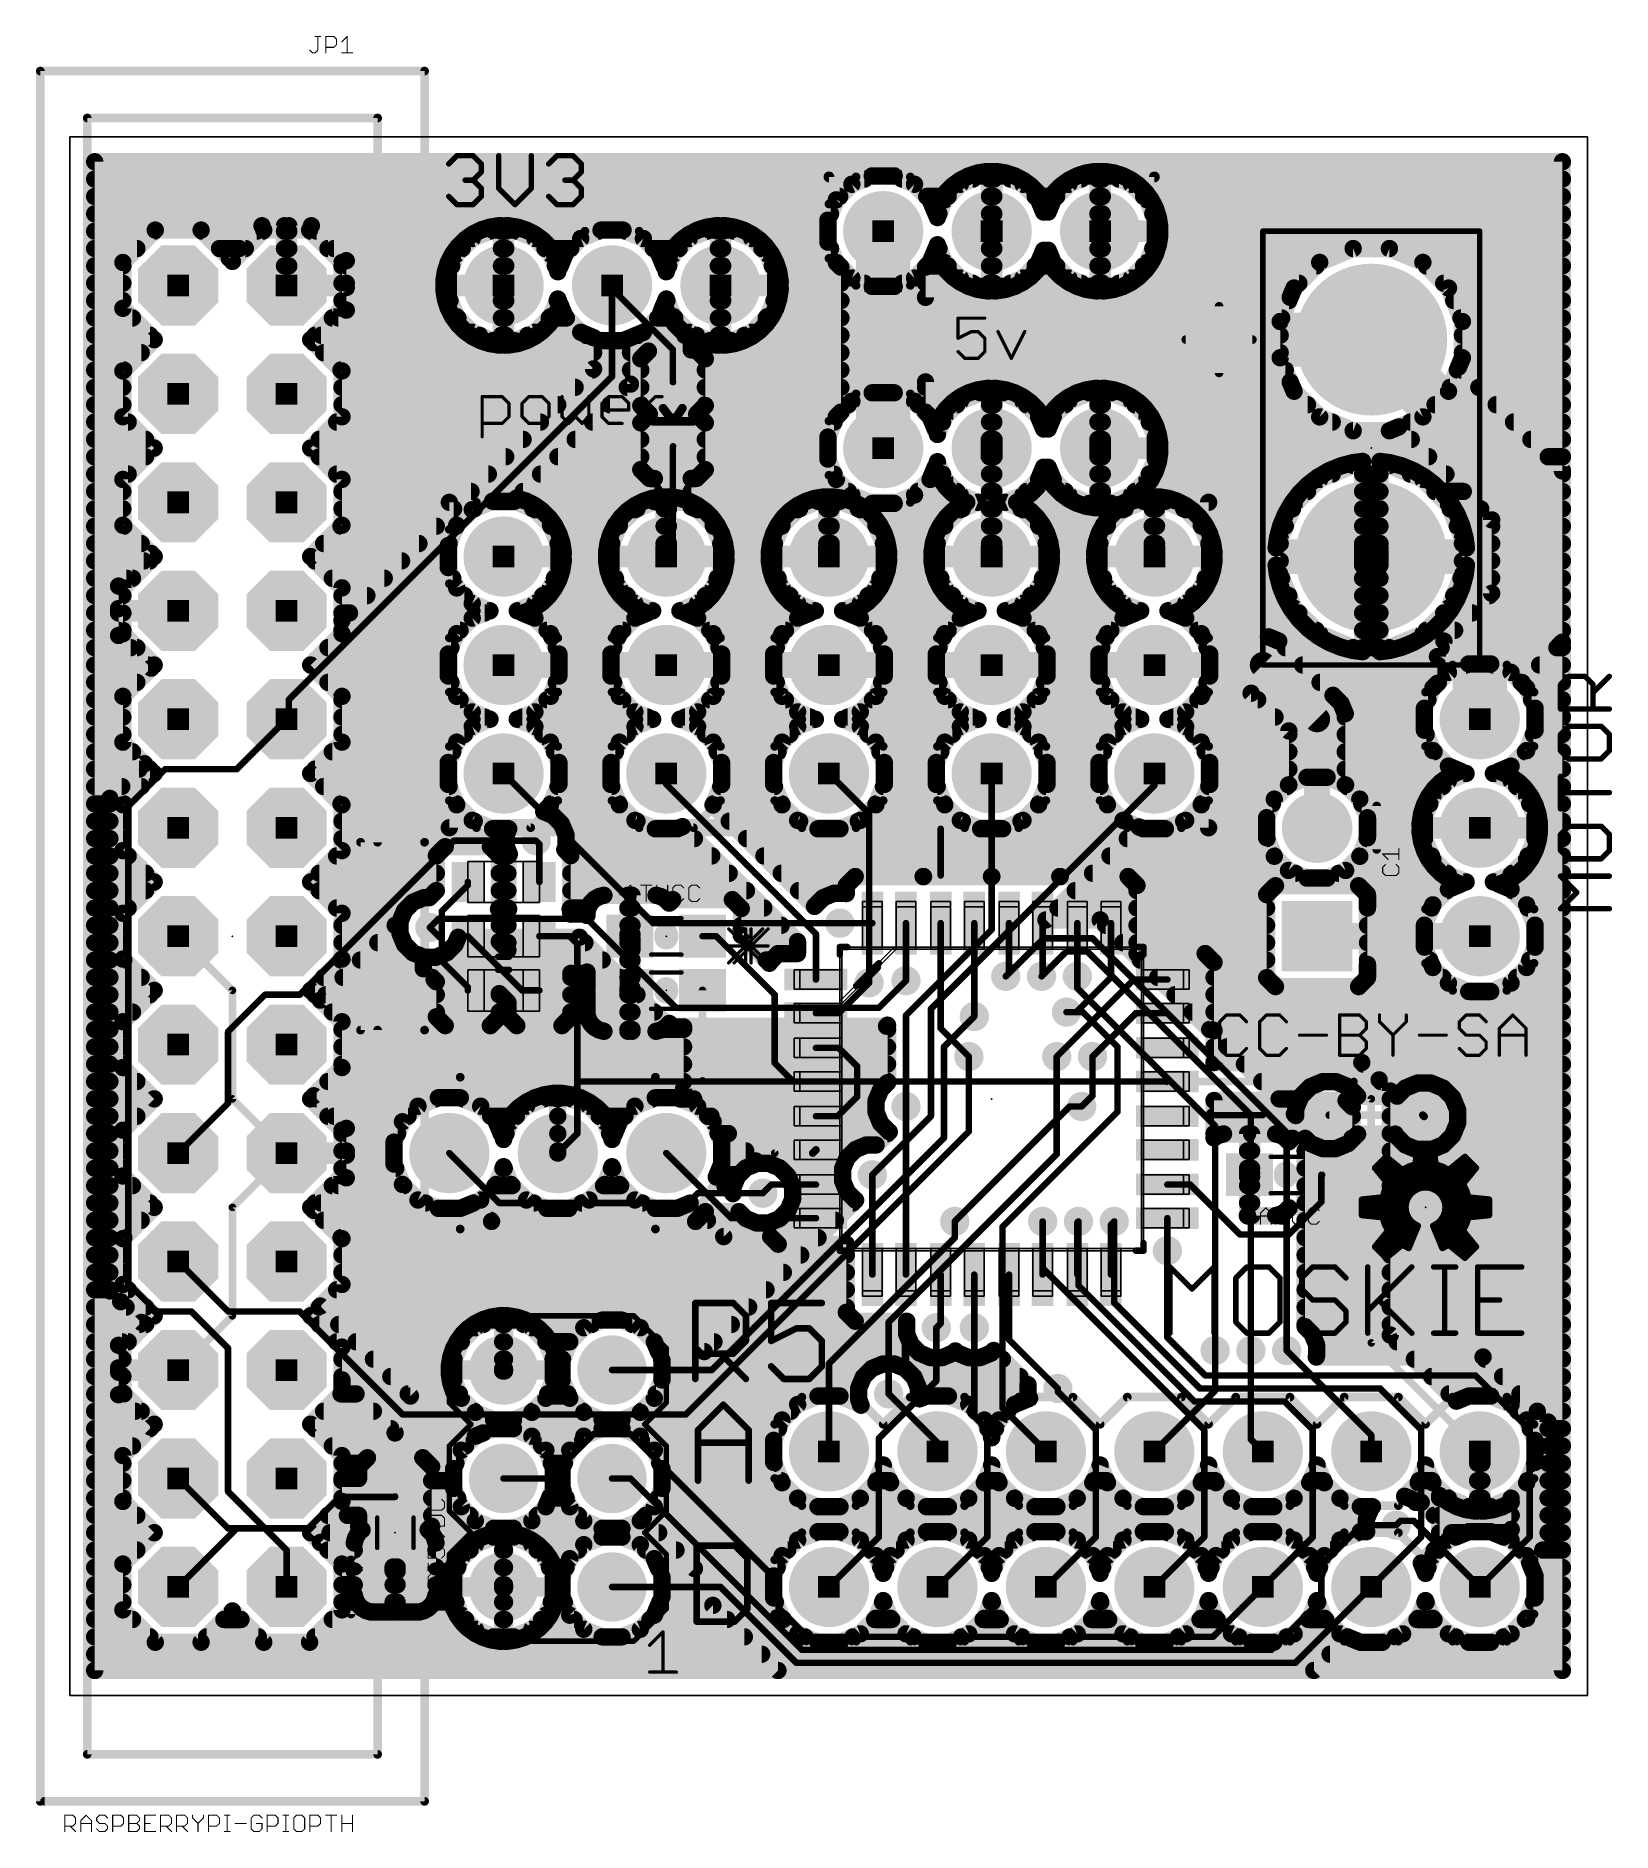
# Model space of a CAD drawing. Extents: x 0.5 to 37.4, y 3.1 to 45.2.
import ezdxf

# ---------------------------------------------------------------- set-up
doc = ezdxf.new("R2010")
doc.units = 0
for name, color, linetype in [('1', 22, 'CONTINUOUS'), ('104', 251, 'CONTINUOUS'), ('112', 253, 'CONTINUOUS'), ('121', 253, 'CONTINUOUS'), ('16', 175, 'CONTINUOUS'), ('17', 82, 'CONTINUOUS'), ('18', 82, 'CONTINUOUS'), ('20', 7, 'CONTINUOUS'), ('21', 253, 'CONTINUOUS'), ('23', 7, 'CONTINUOUS'), ('25', 253, 'CONTINUOUS'), ('27', 253, 'CONTINUOUS'), ('51', 253, 'CONTINUOUS')]:
    doc.layers.add(name, color=color, linetype=linetype)

# ---------------------------------------------------------------- blocks, each defined once
blk = doc.blocks.new('RECT')
blk.add_solid([(-0.5, -0.5), (0.5, -0.5), (-0.5, 0.5), (0.5, 0.5)])
blk = doc.blocks.new('ROUNDP')
at = {"const_width": 0.5}
blk.add_lwpolyline([(0, -0.25, 1), (0, 0.25, 1), (0, -0.25)], format="xyb", dxfattribs=at)
blk = doc.blocks.new('SQUAREP')
blk.add_solid([(-0.5, -0.5), (0.5, -0.5), (-0.5, 0.5), (0.5, 0.5)])
blk = doc.blocks.new('OCTAGONP')
at = {"const_width": 0.5}
blk.add_lwpolyline([(-0.25, -0.1036), (-0.25, 0.1036), (-0.1036, 0.25), (0.1036, 0.25), (0.25, 0.1036), (0.25, -0.1036), (0.1036, -0.25), (-0.1036, -0.25), (-0.25, -0.1036), (-0.25, 0.1036)], dxfattribs=at)
blk = doc.blocks.new('ROUNDV')
at = {"const_width": 0.5}
blk.add_lwpolyline([(0, -0.25, 1), (0, 0.25, 1), (0, -0.25)], format="xyb", dxfattribs=at)

msp = doc.modelspace()

# ---------------------------------------------------------------- linework, layer by layer
at = {"layer": '1'}
for points, const_width in [([(1.8542, 6.9342), (1.8542, 42.2658)], 0.4064), ([(1.8542, 42.2658), (36.2258, 42.2658)], 0.4064), ([(1.8542, 42.2656), (36.2258, 42.2656)], 0.4064), ([(20.0623, 41.9354), (19.5862, 41.7382)], 0.4064), ([(20.5777, 41.9354), (20.0623, 41.9354)], 0.4064), ([(21.0538, 41.7382), (20.5777, 41.9354)], 0.4064), ([(22.6023, 41.9354), (22.1262, 41.7382)], 0.4064), ([(23.1177, 41.9354), (22.6023, 41.9354)], 0.4064), ([(23.5938, 41.7382), (23.1177, 41.9354)], 0.4064), ([(24.8637, 41.9346), (24.6678, 41.8348)], 0.4064), ([(25.0729, 42.0026), (24.8637, 41.9346)], 0.4064), ([(25.2901, 42.037), (25.0729, 42.0026)], 0.4064), ([(25.3492, 42.037), (25.2901, 42.037)], 0.4064), ([(25.3492, 40.6908), (25.3492, 42.037)], 0.4064), ([(25.5099, 42.037), (25.4508, 42.037)], 0.4064), ([(25.4508, 42.037), (25.4508, 40.6908)], 0.4064), ([(25.7271, 42.0026), (25.5099, 42.037)], 0.4064), ([(25.9363, 41.9346), (25.7271, 42.0026)], 0.4064), ([(26.1322, 41.8348), (25.9363, 41.9346)], 0.4064), ([(36.2258, 42.2658), (36.2258, 6.9342)], 0.4064), ([(1.8542, 41.8592), (19.8784, 41.8592)], 0.4064), ([(1.8542, 41.4528), (19.3008, 41.4528)], 0.4064), ([(19.5862, 41.7382), (19.2218, 41.3738)], 0.4064), ([(20.7616, 41.8592), (22.4184, 41.8592)], 0.4064), ([(21.4182, 41.3738), (21.0538, 41.7382)], 0.4064), ([(21.3392, 41.4528), (21.8408, 41.4528)], 0.4064), ([(22.1262, 41.7382), (21.7618, 41.3738)], 0.4064), ([(23.3016, 41.8592), (24.7157, 41.8592)], 0.4064), ([(23.9582, 41.3738), (23.5938, 41.7382)], 0.4064), ([(23.8792, 41.4528), (24.2638, 41.4528)], 0.4064), ([(24.3344, 41.5501), (24.2052, 41.3722)], 0.4064), ([(24.4899, 41.7056), (24.3344, 41.5501)], 0.4064), ([(24.6678, 41.8348), (24.4899, 41.7056)], 0.4064), ([(25.3492, 41.8592), (25.4508, 41.8592)], 0.4064), ([(25.3492, 41.4528), (25.4508, 41.4528)], 0.4064), ([(26.0843, 41.8592), (36.2258, 41.8592)], 0.4064), ([(26.3101, 41.7056), (26.1322, 41.8348)], 0.4064), ([(26.4656, 41.5501), (26.3101, 41.7056)], 0.4064), ([(26.5948, 41.3722), (26.4656, 41.5501)], 0.4064), ([(26.5363, 41.4528), (36.2258, 41.4528)], 0.4064), ([(1.8542, 41.0464), (19.0862, 41.0464)], 0.4064), ([(19.2218, 41.3738), (19.0246, 40.8977)], 0.4064), ([(21.59, 40.959), (21.4182, 41.3738)], 0.4064), ([(21.5538, 41.0464), (21.6262, 41.0464)], 0.4064), ([(21.7618, 41.3738), (21.59, 40.959)], 0.4064), ([(24.0766, 41.0878), (23.9582, 41.3738)], 0.4064), ([(24.1054, 41.1763), (24.0766, 41.0878)], 0.4064), ([(24.2052, 41.3722), (24.1054, 41.1763)], 0.4064), ([(25.3492, 41.0464), (25.4508, 41.0464)], 0.4064), ([(26.6946, 41.1763), (26.5948, 41.3722)], 0.4064), ([(26.7626, 40.9671), (26.6946, 41.1763)], 0.4064), ([(26.7368, 41.0464), (36.2258, 41.0464)], 0.4064), ([(1.8542, 40.64), (3.248, 40.64)], 0.4064), ([(3.2734, 40.6654), (2.5146, 39.9066)], 0.4064), ([(4.3466, 40.6654), (3.2734, 40.6654)], 0.4064), ([(5.08, 39.932), (4.3466, 40.6654)], 0.4064), ([(4.372, 40.64), (5.788, 40.64)], 0.4064), ([(5.8134, 40.6654), (5.08, 39.932)], 0.4064), ([(6.8866, 40.6654), (5.8134, 40.6654)], 0.4064), ([(7.6454, 39.9066), (6.8866, 40.6654)], 0.4064), ([(6.912, 40.64), (11.111, 40.64)], 0.4064), ([(11.1723, 40.6654), (10.6962, 40.4682)], 0.4064), ([(11.6877, 40.6654), (11.1723, 40.6654)], 0.4064), ([(12.1638, 40.4682), (11.6877, 40.6654)], 0.4064), ([(11.749, 40.64), (13.651, 40.64)], 0.4064), ([(13.7123, 40.6654), (13.2362, 40.4682)], 0.4064), ([(14.2277, 40.6654), (13.7123, 40.6654)], 0.4064), ([(14.7038, 40.4682), (14.2277, 40.6654)], 0.4064), ([(14.289, 40.64), (15.9254, 40.64)], 0.4064), ([(15.9737, 40.6646), (15.7778, 40.5648)], 0.4064), ([(16.1829, 40.7326), (15.9737, 40.6646)], 0.4064), ([(16.4001, 40.767), (16.1829, 40.7326)], 0.4064), ([(16.4592, 40.767), (16.4001, 40.767)], 0.4064), ([(16.4592, 39.4208), (16.4592, 40.767)], 0.4064), ([(16.4592, 40.64), (16.5608, 40.64)], 0.4064), ([(16.6199, 40.767), (16.5608, 40.767)], 0.4064), ([(16.5608, 40.767), (16.5608, 39.4208)], 0.4064), ([(16.8371, 40.7326), (16.6199, 40.767)], 0.4064), ([(17.0463, 40.6646), (16.8371, 40.7326)], 0.4064), ([(17.2422, 40.5648), (17.0463, 40.6646)], 0.4064), ([(17.0946, 40.64), (19.0246, 40.64)], 0.4064), ([(19.0246, 40.8977), (19.0246, 40.3823)], 0.4064), ([(25.4508, 40.6908), (25.3492, 40.6908)], 0.4064), ([(25.4508, 40.5892), (25.4508, 40.6908)], 0.4064), ([(25.4508, 40.6908), (26.797, 40.6908)], 0.4064), ([(25.4508, 40.64), (36.2258, 40.64)], 0.4064), ([(26.797, 40.7499), (26.7626, 40.9671)], 0.4064), ([(26.797, 40.6908), (26.797, 40.7499)], 0.4064), ([(1.8542, 40.2336), (2.8416, 40.2336)], 0.4064), ([(4.7784, 40.2336), (5.3816, 40.2336)], 0.4064), ([(7.3184, 40.2336), (10.4616, 40.2336)], 0.4064), ([(10.6962, 40.4682), (10.3318, 40.1038)], 0.4064), ([(12.5282, 40.1038), (12.1638, 40.4682)], 0.4064), ([(12.3984, 40.2336), (13.0016, 40.2336)], 0.4064), ([(13.2362, 40.4682), (12.8718, 40.1038)], 0.4064), ([(15.0682, 40.1038), (14.7038, 40.4682)], 0.4064), ([(14.9384, 40.2336), (15.4107, 40.2336)], 0.4064), ([(15.4444, 40.2801), (15.3152, 40.1022)], 0.4064), ([(15.5999, 40.4356), (15.4444, 40.2801)], 0.4064), ([(15.7778, 40.5648), (15.5999, 40.4356)], 0.4064), ([(16.4592, 40.2336), (16.5608, 40.2336)], 0.4064), ([(17.4201, 40.4356), (17.2422, 40.5648)], 0.4064), ([(17.5756, 40.2801), (17.4201, 40.4356)], 0.4064), ([(17.7048, 40.1022), (17.5756, 40.2801)], 0.4064), ([(17.6093, 40.2336), (19.0862, 40.2336)], 0.4064), ([(19.0246, 40.3823), (19.2218, 39.9062)], 0.4064), ([(21.4182, 39.9062), (21.59, 40.321)], 0.4064), ([(21.5538, 40.2336), (21.6262, 40.2336)], 0.4064), ([(21.59, 40.321), (21.7618, 39.9062)], 0.4064), ([(23.9582, 39.9062), (24.0766, 40.1922)], 0.4064), ([(24.0766, 40.1922), (24.1054, 40.1037)], 0.4064), ([(25.3492, 39.243), (25.3492, 40.5892)], 0.4064), ([(25.3492, 40.5892), (25.4508, 40.5892)], 0.4064), ([(25.3492, 40.2336), (25.4508, 40.2336)], 0.4064), ([(25.4508, 40.5892), (25.4508, 39.243)], 0.4064), ([(26.797, 40.5892), (25.4508, 40.5892)], 0.4064), ([(26.6946, 40.1037), (26.7626, 40.3129)], 0.4064), ([(26.7368, 40.2336), (36.2258, 40.2336)], 0.4064), ([(26.7626, 40.3129), (26.797, 40.5301)], 0.4064), ([(26.797, 40.5301), (26.797, 40.5892)], 0.4064), ([(31.3256, 40.2336), (30.5414, 39.9088)], 0.4064), ([(32.1744, 40.2336), (31.3256, 40.2336)], 0.4064), ([(32.9586, 39.9088), (32.1744, 40.2336)], 0.4064), ([(1.8542, 39.8272), (2.5146, 39.8272)], 0.4064), ([(2.5146, 39.9066), (2.5146, 38.8334)], 0.4064), ([(7.6454, 38.8334), (7.6454, 39.9066)], 0.4064), ([(7.6454, 39.8272), (10.2172, 39.8272)], 0.4064), ([(10.3318, 40.1038), (10.1346, 39.6277)], 0.4064), ([(12.7, 39.689), (12.5282, 40.1038)], 0.4064), ([(12.6428, 39.8272), (12.7573, 39.8272)], 0.4064), ([(12.8718, 40.1038), (12.7, 39.689)], 0.4064), ([(15.1866, 39.8178), (15.0682, 40.1038)], 0.4064), ([(15.1827, 39.8272), (15.1897, 39.8272)], 0.4064), ([(15.2154, 39.9063), (15.1866, 39.8178)], 0.4064), ([(15.3152, 40.1022), (15.2154, 39.9063)], 0.4064), ([(16.4592, 39.8272), (16.5608, 39.8272)], 0.4064), ([(17.8046, 39.9063), (17.7048, 40.1022)], 0.4064), ([(17.8726, 39.6971), (17.8046, 39.9063)], 0.4064), ([(17.8303, 39.8272), (19.3008, 39.8272)], 0.4064), ([(19.2218, 39.9062), (19.5862, 39.5418)], 0.4064), ([(21.0538, 39.5418), (21.4182, 39.9062)], 0.4064), ([(21.3392, 39.8272), (21.8408, 39.8272)], 0.4064), ([(21.7618, 39.9062), (22.1262, 39.5418)], 0.4064), ([(23.5938, 39.5418), (23.9582, 39.9062)], 0.4064), ([(23.8792, 39.8272), (24.2637, 39.8272)], 0.4064), ([(24.1054, 40.1037), (24.2052, 39.9078)], 0.4064), ([(24.2052, 39.9078), (24.3344, 39.7299)], 0.4064), ([(25.3492, 39.8272), (25.4508, 39.8272)], 0.4064), ([(26.4656, 39.7299), (26.5948, 39.9078)], 0.4064), ([(26.5363, 39.8272), (30.4598, 39.8272)], 0.4064), ([(26.5948, 39.9078), (26.6946, 40.1037)], 0.4064), ([(30.5414, 39.9088), (29.9412, 39.3086)], 0.4064), ([(33.5588, 39.3086), (32.9586, 39.9088)], 0.4064), ([(33.0402, 39.8272), (36.2258, 39.8272)], 0.4064), ([(1.8542, 39.4208), (2.5146, 39.4208)], 0.4064), ([(7.6454, 39.4208), (10.1346, 39.4208)], 0.4064), ([(10.1346, 39.6277), (10.1346, 39.1123)], 0.4064), ([(16.5608, 39.4208), (16.4592, 39.4208)], 0.4064), ([(16.5608, 39.3192), (16.5608, 39.4208)], 0.4064), ([(16.5608, 39.4208), (17.907, 39.4208)], 0.4064), ([(17.907, 39.4799), (17.8726, 39.6971)], 0.4064), ([(17.907, 39.4208), (17.907, 39.4799)], 0.4064), ([(17.907, 39.4208), (19.8784, 39.4208)], 0.4064), ([(19.5862, 39.5418), (20.0623, 39.3446)], 0.4064), ([(20.0623, 39.3446), (20.5777, 39.3446)], 0.4064), ([(20.5777, 39.3446), (21.0538, 39.5418)], 0.4064), ([(20.7616, 39.4208), (22.4184, 39.4208)], 0.4064), ([(22.1262, 39.5418), (22.6023, 39.3446)], 0.4064), ([(22.6023, 39.3446), (23.1177, 39.3446)], 0.4064), ([(23.1177, 39.3446), (23.5938, 39.5418)], 0.4064), ([(23.3016, 39.4208), (24.7157, 39.4208)], 0.4064), ([(24.3344, 39.7299), (24.4899, 39.5744)], 0.4064), ([(24.4899, 39.5744), (24.6678, 39.4452)], 0.4064), ([(24.6678, 39.4452), (24.8637, 39.3454)], 0.4064), ([(24.8637, 39.3454), (25.0729, 39.2774)], 0.4064), ([(25.3492, 39.4208), (25.4508, 39.4208)], 0.4064), ([(25.7271, 39.2774), (25.9363, 39.3454)], 0.4064), ([(25.9363, 39.3454), (26.1322, 39.4452)], 0.4064), ([(26.0843, 39.4208), (30.0534, 39.4208)], 0.4064), ([(26.1322, 39.4452), (26.3101, 39.5744)], 0.4064), ([(26.3101, 39.5744), (26.4656, 39.7299)], 0.4064), ([(33.4466, 39.4208), (36.2258, 39.4208)], 0.4064), ([(1.8542, 39.0144), (2.5146, 39.0144)], 0.4064), ([(7.6454, 39.0144), (10.1752, 39.0144)], 0.4064), ([(10.1346, 39.1123), (10.3318, 38.6362)], 0.4064), ([(12.5282, 38.6362), (12.7, 39.051)], 0.4064), ([(12.6848, 39.0144), (12.7152, 39.0144)], 0.4064), ([(12.7, 39.051), (12.8718, 38.6362)], 0.4064), ([(13.97, 39.37), (13.97, 39.2938)], 0.1524), ([(13.97, 39.2938), (15.3924, 37.8714)], 0.1524), ([(15.118, 38.7565), (15.1866, 38.9222)], 0.4064), ([(15.1866, 38.9222), (15.2154, 38.8337)], 0.4064), ([(16.4592, 37.973), (16.4592, 39.3192)], 0.4064), ([(16.4592, 39.3192), (16.5608, 39.3192)], 0.4064), ([(16.4592, 39.0144), (16.5608, 39.0144)], 0.4064), ([(16.5608, 39.3192), (16.5608, 37.973)], 0.4064), ([(17.907, 39.3192), (16.5608, 39.3192)], 0.4064), ([(17.8046, 38.8337), (17.8726, 39.0429)], 0.4064), ([(17.8633, 39.0144), (29.8194, 39.0144)], 0.4064), ([(17.8726, 39.0429), (17.907, 39.26)], 0.4064), ([(17.907, 39.26), (17.907, 39.3192)], 0.4064), ([(25.0729, 39.2774), (25.2901, 39.243)], 0.4064), ([(25.2901, 39.243), (25.3492, 39.243)], 0.4064), ([(25.4508, 39.243), (25.5099, 39.243)], 0.4064), ([(25.5099, 39.243), (25.7271, 39.2774)], 0.4064), ([(29.9412, 39.3086), (29.6164, 38.5244)], 0.4064), ([(33.8836, 38.5244), (33.5588, 39.3086)], 0.4064), ([(33.6806, 39.0144), (36.2258, 39.0144)], 0.4064), ([(1.8542, 38.608), (2.74, 38.608)], 0.4064), ([(2.5146, 38.8334), (3.248, 38.1)], 0.4064), ([(6.912, 38.1), (7.6454, 38.8334)], 0.4064), ([(7.42, 38.608), (10.36, 38.608)], 0.4064), ([(10.3318, 38.6362), (10.6962, 38.2718)], 0.4064), ([(12.1638, 38.2718), (12.5282, 38.6362)], 0.4064), ([(12.5, 38.608), (12.9, 38.608)], 0.4064), ([(12.8718, 38.6362), (13.2362, 38.2718)], 0.4064), ([(15.8242, 38.0503), (15.118, 38.7565)], 0.4064), ([(15.2154, 38.8337), (15.3152, 38.6378)], 0.4064), ([(15.2665, 38.608), (15.3368, 38.608)], 0.4064), ([(15.3152, 38.6378), (15.4444, 38.4599)], 0.4064), ([(16.4592, 38.608), (16.5608, 38.608)], 0.4064), ([(17.5756, 38.4599), (17.7048, 38.6378)], 0.4064), ([(17.6832, 38.608), (29.651, 38.608)], 0.4064), ([(17.7048, 38.6378), (17.8046, 38.8337)], 0.4064), ([(29.6164, 38.5244), (29.6164, 37.6756)], 0.4064), ([(33.849, 38.608), (36.2258, 38.608)], 0.4064), ([(33.8836, 37.6756), (33.8836, 38.5244)], 0.4064), ([(1.8542, 38.2016), (3.1464, 38.2016)], 0.4064), ([(3.248, 38.1), (2.5146, 37.3666)], 0.4064), ([(7.6454, 37.3666), (6.912, 38.1)], 0.4064), ([(7.0136, 38.2016), (10.8657, 38.2016)], 0.4064), ([(10.6962, 38.2718), (11.1723, 38.0746)], 0.4064), ([(11.1723, 38.0746), (11.6877, 38.0746)], 0.4064), ([(11.6877, 38.0746), (12.1638, 38.2718)], 0.4064), ([(11.9943, 38.2016), (13.4057, 38.2016)], 0.4064), ([(13.2362, 38.2718), (13.7123, 38.0746)], 0.4064), ([(13.7123, 38.0746), (14.2277, 38.0746)], 0.4064), ([(14.2277, 38.0746), (14.4758, 38.1774)], 0.4064), ([(14.4758, 38.1774), (14.8226, 37.8305)], 0.4064), ([(15.4444, 38.4599), (15.5999, 38.3044)], 0.4064), ([(15.5999, 38.3044), (15.7778, 38.1752)], 0.4064), ([(15.6729, 38.2016), (15.7414, 38.2016)], 0.4064), ([(15.7778, 38.1752), (15.9737, 38.0754)], 0.4064), ([(15.9737, 38.0754), (16.1829, 38.0074)], 0.4064), ([(16.4592, 38.2016), (16.5608, 38.2016)], 0.4064), ([(16.8371, 38.0074), (17.0463, 38.0754)], 0.4064), ([(17.0463, 38.0754), (17.2422, 38.1752)], 0.4064), ([(17.2422, 38.1752), (17.4201, 38.3044)], 0.4064), ([(17.2786, 38.2016), (29.6164, 38.2016)], 0.4064), ([(17.4201, 38.3044), (17.5756, 38.4599)], 0.4064), ([(33.8836, 38.2016), (36.2258, 38.2016)], 0.4064), ([(1.8542, 37.7952), (2.9432, 37.7952)], 0.4064), ([(7.2168, 37.7952), (14.7873, 37.7952)], 0.4064), ([(14.8226, 37.8305), (14.6432, 37.651)], 0.4064), ([(15.3924, 37.8714), (15.3924, 37.1094)], 0.1524), ([(15.8242, 37.8593), (15.8242, 38.0503)], 0.4064), ([(15.946, 37.8593), (15.8242, 37.8593)], 0.4064), ([(16.1543, 37.651), (15.946, 37.8593)], 0.4064), ([(16.0102, 37.7952), (29.6164, 37.7952)], 0.4064), ([(16.1829, 38.0074), (16.4001, 37.973)], 0.4064), ([(16.4001, 37.973), (16.4592, 37.973)], 0.4064), ([(16.5608, 37.973), (16.6199, 37.973)], 0.4064), ([(16.6199, 37.973), (16.8371, 38.0074)], 0.4064), ([(29.6164, 37.6756), (29.9412, 36.8914)], 0.4064), ([(33.5588, 36.8914), (33.8836, 37.6756)], 0.4064), ([(33.8836, 37.7952), (36.2258, 37.7952)], 0.4064), ([(1.8542, 37.3888), (2.5368, 37.3888)], 0.4064), ([(2.5146, 37.3666), (2.5146, 36.2934)], 0.4064), ([(7.6232, 37.3888), (14.6432, 37.3888)], 0.4064), ([(7.6454, 36.2934), (7.6454, 37.3666)], 0.4064), ([(14.6432, 37.651), (14.6432, 36.5565)], 0.4064), ([(16.1543, 36.5565), (16.1543, 37.651)], 0.4064), ([(16.1543, 37.3888), (29.7352, 37.3888)], 0.4064), ([(33.7648, 37.3888), (36.2258, 37.3888)], 0.4064), ([(1.8542, 36.9824), (2.5146, 36.9824)], 0.4064), ([(7.6454, 36.9824), (14.6432, 36.9824)], 0.4064), ([(15.3924, 37.1094), (15.3988, 37.1038)], 0.1524), ([(16.1543, 36.9824), (29.9035, 36.9824)], 0.4064), ([(20.0623, 36.8554), (19.5862, 36.6582)], 0.4064), ([(20.5777, 36.8554), (20.0623, 36.8554)], 0.4064), ([(21.0538, 36.6582), (20.5777, 36.8554)], 0.4064), ([(22.6023, 36.8554), (22.1262, 36.6582)], 0.4064), ([(23.1177, 36.8554), (22.6023, 36.8554)], 0.4064), ([(23.5938, 36.6582), (23.1177, 36.8554)], 0.4064), ([(24.8637, 36.8546), (24.6678, 36.7548)], 0.4064), ([(25.0729, 36.9226), (24.8637, 36.8546)], 0.4064), ([(25.2901, 36.957), (25.0729, 36.9226)], 0.4064), ([(25.3492, 36.957), (25.2901, 36.957)], 0.4064), ([(25.3492, 35.6108), (25.3492, 36.957)], 0.4064), ([(25.5099, 36.957), (25.4508, 36.957)], 0.4064), ([(25.4508, 36.957), (25.4508, 35.6108)], 0.4064), ([(25.7271, 36.9226), (25.5099, 36.957)], 0.4064), ([(25.9363, 36.8546), (25.7271, 36.9226)], 0.4064), ([(26.1322, 36.7548), (25.9363, 36.8546)], 0.4064), ([(29.9412, 36.8914), (30.5414, 36.2912)], 0.4064), ([(32.9586, 36.2912), (33.5588, 36.8914)], 0.4064), ([(33.5965, 36.9824), (36.2258, 36.9824)], 0.4064), ([(1.8542, 36.576), (2.5146, 36.576)], 0.4064), ([(7.6454, 36.576), (14.6432, 36.576)], 0.4064), ([(14.6432, 36.5565), (14.8459, 36.3537)], 0.4064), ([(15.9516, 36.3537), (16.1543, 36.5565)], 0.4064), ([(16.1543, 36.576), (19.504, 36.576)], 0.4064), ([(19.5862, 36.6582), (19.2218, 36.2938)], 0.4064), ([(21.4182, 36.2938), (21.0538, 36.6582)], 0.4064), ([(21.136, 36.576), (22.044, 36.576)], 0.4064), ([(22.1262, 36.6582), (21.7618, 36.2938)], 0.4064), ([(23.9582, 36.2938), (23.5938, 36.6582)], 0.4064), ([(23.676, 36.576), (24.4403, 36.576)], 0.4064), ([(24.3344, 36.4701), (24.2052, 36.2922)], 0.4064), ([(24.4899, 36.6256), (24.3344, 36.4701)], 0.4064), ([(24.6678, 36.7548), (24.4899, 36.6256)], 0.4064), ([(25.3492, 36.576), (25.4508, 36.576)], 0.4064), ([(26.3101, 36.6256), (26.1322, 36.7548)], 0.4064), ([(26.4656, 36.4701), (26.3101, 36.6256)], 0.4064), ([(26.3597, 36.576), (30.2566, 36.576)], 0.4064), ([(26.5948, 36.2922), (26.4656, 36.4701)], 0.4064), ([(33.2434, 36.576), (36.2258, 36.576)], 0.4064), ([(1.8542, 36.1696), (2.6384, 36.1696)], 0.4064), ([(2.5146, 36.2934), (3.248, 35.56)], 0.4064), ([(6.912, 35.56), (7.6454, 36.2934)], 0.4064), ([(7.5216, 36.1696), (14.6617, 36.1696)], 0.4064), ([(14.8459, 36.3537), (14.6432, 36.151)], 0.4064), ([(14.6432, 36.151), (14.6432, 35.0565)], 0.4064), ([(16.1543, 36.151), (15.9516, 36.3537)], 0.4064), ([(16.1358, 36.1696), (19.1704, 36.1696)], 0.4064), ([(16.1543, 35.0565), (16.1543, 36.151)], 0.4064), ([(19.2218, 36.2938), (19.0246, 35.8177)], 0.4064), ([(21.59, 35.879), (21.4182, 36.2938)], 0.4064), ([(21.4696, 36.1696), (21.7104, 36.1696)], 0.4064), ([(21.7618, 36.2938), (21.59, 35.879)], 0.4064), ([(24.0766, 36.0078), (23.9582, 36.2938)], 0.4064), ([(24.0096, 36.1696), (24.1427, 36.1696)], 0.4064), ([(24.1054, 36.0963), (24.0766, 36.0078)], 0.4064), ([(24.2052, 36.2922), (24.1054, 36.0963)], 0.4064), ([(25.3492, 36.1696), (25.4508, 36.1696)], 0.4064), ([(26.6946, 36.0963), (26.5948, 36.2922)], 0.4064), ([(26.6573, 36.1696), (30.835, 36.1696)], 0.4064), ([(26.7626, 35.8871), (26.6946, 36.0963)], 0.4064), ([(30.5414, 36.2912), (31.3256, 35.9664)], 0.4064), ([(32.1744, 35.9664), (32.9586, 36.2912)], 0.4064), ([(32.665, 36.1696), (36.2258, 36.1696)], 0.4064), ([(1.8542, 35.7632), (3.0448, 35.7632)], 0.4064), ([(3.248, 35.56), (2.5146, 34.8266)], 0.4064), ([(7.6454, 34.8266), (6.912, 35.56)], 0.4064), ([(7.1152, 35.7632), (14.6432, 35.7632)], 0.4064), ([(16.1543, 35.7632), (19.0246, 35.7632)], 0.4064), ([(19.0246, 35.8177), (19.0246, 35.3023)], 0.4064), ([(25.3492, 35.7632), (25.4508, 35.7632)], 0.4064), ([(25.4508, 35.6108), (25.3492, 35.6108)], 0.4064), ([(25.4508, 35.5092), (25.4508, 35.6108)], 0.4064), ([(25.4508, 35.6108), (26.797, 35.6108)], 0.4064), ([(26.797, 35.6699), (26.7626, 35.8871)], 0.4064), ([(26.7822, 35.7632), (36.2258, 35.7632)], 0.4064), ([(26.797, 35.6108), (26.797, 35.6699)], 0.4064), ([(31.3256, 35.9664), (32.1744, 35.9664)], 0.4064), ([(1.8542, 35.3568), (3.0448, 35.3568)], 0.4064), ([(7.1152, 35.3568), (14.6432, 35.3568)], 0.4064), ([(15.3924, 35.5854), (15.3988, 35.6038)], 0.1524), ([(15.3924, 33.1724), (15.3924, 35.5854)], 0.1524), ([(16.1543, 35.3568), (19.0246, 35.3568)], 0.4064), ([(19.0246, 35.3023), (19.2218, 34.8262)], 0.4064), ([(21.4182, 34.8262), (21.59, 35.241)], 0.4064), ([(21.59, 35.241), (21.7618, 34.8262)], 0.4064), ([(25.3492, 34.163), (25.3492, 35.5092)], 0.4064), ([(25.3492, 35.5092), (25.4508, 35.5092)], 0.4064), ([(25.3492, 35.3568), (25.4508, 35.3568)], 0.4064), ([(25.4508, 35.5092), (25.4508, 34.163)], 0.4064), ([(26.797, 35.5092), (25.4508, 35.5092)], 0.4064), ([(26.6946, 35.0237), (26.7626, 35.2329)], 0.4064), ([(26.7626, 35.2329), (26.797, 35.4501)], 0.4064), ([(26.7822, 35.3568), (36.2258, 35.3568)], 0.4064), ([(26.797, 35.4501), (26.797, 35.5092)], 0.4064), ([(31.3256, 35.1536), (30.5414, 34.8288)], 0.4064), ([(32.1744, 35.1536), (31.3256, 35.1536)], 0.4064), ([(32.9586, 34.8288), (32.1744, 35.1536)], 0.4064), ([(1.8542, 34.9504), (2.6384, 34.9504)], 0.4064), ([(2.5146, 34.8266), (2.5146, 33.7534)], 0.4064), ([(7.5216, 34.9504), (14.7492, 34.9504)], 0.4064), ([(7.6454, 33.7534), (7.6454, 34.8266)], 0.4064), ([(14.6432, 35.0565), (14.8515, 34.8482)], 0.4064), ([(14.8515, 34.8482), (14.9606, 34.8482)], 0.4064), ([(14.9606, 34.8482), (14.9606, 34.3064)], 0.4064), ([(15.8242, 34.1801), (15.8242, 34.8482)], 0.4064), ([(15.8242, 34.8482), (15.946, 34.8482)], 0.4064), ([(15.946, 34.8482), (16.1543, 35.0565)], 0.4064), ([(16.0483, 34.9504), (19.1704, 34.9504)], 0.4064), ([(19.2218, 34.8262), (19.5862, 34.4618)], 0.4064), ([(21.0538, 34.4618), (21.4182, 34.8262)], 0.4064), ([(21.4696, 34.9504), (21.7104, 34.9504)], 0.4064), ([(21.7618, 34.8262), (22.1262, 34.4618)], 0.4064), ([(23.5938, 34.4618), (23.9582, 34.8262)], 0.4064), ([(23.9582, 34.8262), (24.0766, 35.1122)], 0.4064), ([(24.0096, 34.9504), (24.1427, 34.9504)], 0.4064), ([(24.0766, 35.1122), (24.1054, 35.0237)], 0.4064), ([(24.1054, 35.0237), (24.2052, 34.8278)], 0.4064), ([(24.2052, 34.8278), (24.3344, 34.6499)], 0.4064), ([(25.3492, 34.9504), (25.4508, 34.9504)], 0.4064), ([(26.4656, 34.6499), (26.5948, 34.8278)], 0.4064), ([(26.5948, 34.8278), (26.6946, 35.0237)], 0.4064), ([(26.6573, 34.9504), (30.835, 34.9504)], 0.4064), ([(30.5414, 34.8288), (29.9412, 34.2286)], 0.4064), ([(32.665, 34.9504), (36.2258, 34.9504)], 0.4064), ([(33.5588, 34.2286), (32.9586, 34.8288)], 0.4064), ([(1.8542, 34.544), (2.5146, 34.544)], 0.4064), ([(7.6454, 34.544), (14.9606, 34.544)], 0.4064), ([(11.1723, 34.3154), (10.6962, 34.1182)], 0.4064), ([(11.6877, 34.3154), (11.1723, 34.3154)], 0.4064), ([(12.1638, 34.1182), (11.6877, 34.3154)], 0.4064), ([(14.9606, 34.3064), (14.5062, 34.1182)], 0.4064), ([(15.8242, 34.544), (19.504, 34.544)], 0.4064), ([(18.7923, 34.3154), (18.3162, 34.1182)], 0.4064), ([(19.3077, 34.3154), (18.7923, 34.3154)], 0.4064), ([(19.7838, 34.1182), (19.3077, 34.3154)], 0.4064), ([(19.5862, 34.4618), (20.0623, 34.2646)], 0.4064), ([(20.5777, 34.2646), (21.0538, 34.4618)], 0.4064), ([(21.136, 34.544), (22.044, 34.544)], 0.4064), ([(22.1262, 34.4618), (22.541, 34.29)], 0.4064), ([(22.541, 34.29), (22.1262, 34.1182)], 0.4064), ([(23.179, 34.29), (23.5938, 34.4618)], 0.4064), ([(23.5938, 34.1182), (23.179, 34.29)], 0.4064), ([(23.676, 34.544), (24.4403, 34.544)], 0.4064), ([(24.3344, 34.6499), (24.4899, 34.4944)], 0.4064), ([(24.4899, 34.4944), (24.6678, 34.3652)], 0.4064), ([(24.6678, 34.3652), (24.8637, 34.2654)], 0.4064), ([(25.3492, 34.544), (25.4508, 34.544)], 0.4064), ([(26.4123, 34.3154), (25.9362, 34.1182)], 0.4064), ([(25.9363, 34.2654), (26.1322, 34.3652)], 0.4064), ([(26.1322, 34.3652), (26.3101, 34.4944)], 0.4064), ([(26.3101, 34.4944), (26.4656, 34.6499)], 0.4064), ([(26.3597, 34.544), (30.2566, 34.544)], 0.4064), ([(26.9277, 34.3154), (26.4123, 34.3154)], 0.4064), ([(27.4038, 34.1182), (26.9277, 34.3154)], 0.4064), ([(33.2434, 34.544), (36.2258, 34.544)], 0.4064), ([(1.8542, 34.1376), (2.5146, 34.1376)], 0.4064), ([(7.6454, 34.1376), (10.7431, 34.1376)], 0.4064), ([(10.6962, 34.1182), (10.3318, 33.7538)], 0.4064), ([(12.1169, 34.1376), (14.5531, 34.1376)], 0.4064), ([(12.5282, 33.7538), (12.1638, 34.1182)], 0.4064), ([(14.5062, 34.1182), (14.1418, 33.7538)], 0.4064), ([(15.9738, 34.1182), (15.8242, 34.1801)], 0.4064), ([(15.9269, 34.1376), (18.3631, 34.1376)], 0.4064), ([(16.3382, 33.7538), (15.9738, 34.1182)], 0.4064), ([(18.3162, 34.1182), (17.9518, 33.7538)], 0.4064), ([(19.7369, 34.1376), (22.1731, 34.1376)], 0.4064), ([(20.1482, 33.7538), (19.7838, 34.1182)], 0.4064), ([(20.0623, 34.2646), (20.5777, 34.2646)], 0.4064), ([(22.1262, 34.1182), (21.7618, 33.7538)], 0.4064), ([(23.5469, 34.1376), (25.9831, 34.1376)], 0.4064), ([(23.9582, 33.7538), (23.5938, 34.1182)], 0.4064), ([(24.8637, 34.2654), (25.0729, 34.1974)], 0.4064), ([(25.0729, 34.1974), (25.2901, 34.163)], 0.4064), ([(25.2901, 34.163), (25.3492, 34.163)], 0.4064), ([(25.4508, 34.163), (25.5099, 34.163)], 0.4064), ([(25.5099, 34.163), (25.7271, 34.1974)], 0.4064), ([(25.9362, 34.1182), (25.5718, 33.7538)], 0.4064), ([(25.7271, 34.1974), (25.9363, 34.2654)], 0.4064), ([(27.3569, 34.1376), (29.9035, 34.1376)], 0.4064), ([(27.7682, 33.7538), (27.4038, 34.1182)], 0.4064), ([(29.9412, 34.2286), (29.6164, 33.4444)], 0.4064), ([(33.8836, 33.4444), (33.5588, 34.2286)], 0.4064), ([(33.5965, 34.1376), (36.2258, 34.1376)], 0.4064), ([(1.8542, 33.7312), (2.5368, 33.7312)], 0.4064), ([(2.5146, 33.7534), (3.248, 33.02)], 0.4064), ([(6.912, 33.02), (7.6454, 33.7534)], 0.4064), ([(7.6232, 33.7312), (10.3225, 33.7312)], 0.4064), ([(10.3318, 33.7538), (10.1346, 33.2777)], 0.4064), ([(12.7254, 33.2777), (12.5282, 33.7538)], 0.4064), ([(12.5375, 33.7312), (14.1325, 33.7312)], 0.4064), ([(14.1418, 33.7538), (13.9446, 33.2777)], 0.4064), ([(16.5354, 33.2777), (16.3382, 33.7538)], 0.4064), ([(16.3475, 33.7312), (17.9425, 33.7312)], 0.4064), ([(17.9518, 33.7538), (17.7546, 33.2777)], 0.4064), ([(20.3454, 33.2777), (20.1482, 33.7538)], 0.4064), ([(20.1575, 33.7312), (21.7525, 33.7312)], 0.4064), ([(21.7618, 33.7538), (21.5646, 33.2777)], 0.4064), ([(24.1554, 33.2777), (23.9582, 33.7538)], 0.4064), ([(23.9675, 33.7312), (25.5625, 33.7312)], 0.4064), ([(25.5718, 33.7538), (25.3746, 33.2777)], 0.4064), ([(27.9654, 33.2777), (27.7682, 33.7538)], 0.4064), ([(27.7775, 33.7312), (29.7352, 33.7312)], 0.4064), ([(33.7648, 33.7312), (36.2258, 33.7312)], 0.4064), ([(1.8542, 33.3248), (2.9432, 33.3248)], 0.4064), ([(7.2168, 33.3248), (10.1541, 33.3248)], 0.4064), ([(10.1346, 33.2777), (10.1346, 32.7623)], 0.4064), ([(12.7059, 33.3248), (13.9641, 33.3248)], 0.4064), ([(12.7254, 32.7623), (12.7254, 33.2777)], 0.4064), ([(13.9446, 33.2777), (13.9446, 32.7623)], 0.4064), ([(15.24, 33.02), (15.3924, 33.1724)], 0.1524), ([(16.5159, 33.3248), (17.7741, 33.3248)], 0.4064), ([(16.5354, 32.7623), (16.5354, 33.2777)], 0.4064), ([(17.7546, 33.2777), (17.7546, 32.7623)], 0.4064), ([(20.3259, 33.3248), (21.5841, 33.3248)], 0.4064), ([(20.3454, 32.7623), (20.3454, 33.2777)], 0.4064), ([(21.5646, 33.2777), (21.5646, 32.7623)], 0.4064), ([(24.1359, 33.3248), (25.3941, 33.3248)], 0.4064), ([(24.1554, 32.7623), (24.1554, 33.2777)], 0.4064), ([(25.3746, 33.2777), (25.3746, 32.7623)], 0.4064), ([(27.9459, 33.3248), (29.6164, 33.3248)], 0.4064), ([(27.9654, 32.7623), (27.9654, 33.2777)], 0.4064), ([(29.6164, 33.4444), (29.6164, 32.5956)], 0.4064), ([(33.8836, 32.5956), (33.8836, 33.4444)], 0.4064), ([(33.8836, 33.3248), (36.2258, 33.3248)], 0.4064), ([(1.8542, 32.9184), (3.1464, 32.9184)], 0.4064), ([(3.248, 33.02), (2.5146, 32.2866)], 0.4064), ([(7.6454, 32.2866), (6.912, 33.02)], 0.4064), ([(7.0136, 32.9184), (10.1346, 32.9184)], 0.4064), ([(10.1346, 32.7623), (10.3318, 32.2862)], 0.4064), ([(12.5282, 32.2862), (12.7254, 32.7623)], 0.4064), ([(12.7254, 32.9184), (13.9446, 32.9184)], 0.4064), ([(13.9446, 32.7623), (14.1418, 32.2862)], 0.4064), ([(16.3382, 32.2862), (16.5354, 32.7623)], 0.4064), ([(16.5354, 32.9184), (17.7546, 32.9184)], 0.4064), ([(17.7546, 32.7623), (17.9518, 32.2862)], 0.4064), ([(20.1482, 32.2862), (20.3454, 32.7623)], 0.4064), ([(20.3454, 32.9184), (21.5646, 32.9184)], 0.4064), ([(21.5646, 32.7623), (21.7618, 32.2862)], 0.4064), ([(23.9582, 32.2862), (24.1554, 32.7623)], 0.4064), ([(24.1554, 32.9184), (25.3746, 32.9184)], 0.4064), ([(25.3746, 32.7623), (25.5718, 32.2862)], 0.4064), ([(27.7682, 32.2862), (27.9654, 32.7623)], 0.4064), ([(27.9654, 32.9184), (29.6164, 32.9184)], 0.4064), ([(33.8836, 32.9184), (36.2258, 32.9184)], 0.4064), ([(1.8542, 32.512), (2.74, 32.512)], 0.4064), ([(2.5146, 32.2866), (2.5146, 31.2134)], 0.4064), ([(7.42, 32.512), (10.2383, 32.512)], 0.4064), ([(7.6454, 31.2134), (7.6454, 32.2866)], 0.4064), ([(10.3318, 32.2862), (10.6962, 31.9218)], 0.4064), ([(12.1638, 31.9218), (12.5282, 32.2862)], 0.4064), ([(12.6217, 32.512), (14.0483, 32.512)], 0.4064), ([(14.1418, 32.2862), (14.5062, 31.9218)], 0.4064), ([(15.9738, 31.9218), (16.3382, 32.2862)], 0.4064), ([(16.4317, 32.512), (17.8583, 32.512)], 0.4064), ([(17.9518, 32.2862), (18.3162, 31.9218)], 0.4064), ([(19.7838, 31.9218), (20.1482, 32.2862)], 0.4064), ([(20.2417, 32.512), (21.6683, 32.512)], 0.4064), ([(21.7618, 32.2862), (22.1262, 31.9218)], 0.4064), ([(23.5938, 31.9218), (23.9582, 32.2862)], 0.4064), ([(24.0517, 32.512), (25.4783, 32.512)], 0.4064), ([(25.5718, 32.2862), (25.9362, 31.9218)], 0.4064), ([(27.4038, 31.9218), (27.7682, 32.2862)], 0.4064), ([(27.8617, 32.512), (29.651, 32.512)], 0.4064), ([(29.6164, 32.5956), (29.9412, 31.8114)], 0.4064), ([(33.5588, 31.8114), (33.8836, 32.5956)], 0.4064), ([(33.849, 32.512), (36.2258, 32.512)], 0.4064), ([(1.8542, 32.1056), (2.5146, 32.1056)], 0.4064), ([(7.6454, 32.1056), (10.5124, 32.1056)], 0.4064), ([(10.6962, 31.9218), (11.111, 31.75)], 0.4064), ([(11.749, 31.75), (12.1638, 31.9218)], 0.4064), ([(12.3476, 32.1056), (14.3224, 32.1056)], 0.4064), ([(14.5062, 31.9218), (14.921, 31.75)], 0.4064), ([(15.559, 31.75), (15.9738, 31.9218)], 0.4064), ([(16.1576, 32.1056), (18.1324, 32.1056)], 0.4064), ([(18.3162, 31.9218), (18.731, 31.75)], 0.4064), ([(19.369, 31.75), (19.7838, 31.9218)], 0.4064), ([(19.9676, 32.1056), (21.9424, 32.1056)], 0.4064), ([(22.1262, 31.9218), (22.541, 31.75)], 0.4064), ([(23.179, 31.75), (23.5938, 31.9218)], 0.4064), ([(23.7776, 32.1056), (25.7524, 32.1056)], 0.4064), ([(25.9362, 31.9218), (26.351, 31.75)], 0.4064), ([(26.989, 31.75), (27.4038, 31.9218)], 0.4064), ([(27.5876, 32.1056), (29.8194, 32.1056)], 0.4064), ([(29.9412, 31.8114), (30.5414, 31.2112)], 0.4064), ([(32.9586, 31.2112), (33.5588, 31.8114)], 0.4064), ([(33.6806, 32.1056), (36.2258, 32.1056)], 0.4064), ([(1.8542, 31.6992), (2.5146, 31.6992)], 0.4064), ([(7.6454, 31.6992), (10.9884, 31.6992)], 0.4064), ([(10.6962, 31.5782), (10.3318, 31.2138)], 0.4064), ([(11.111, 31.75), (10.6962, 31.5782)], 0.4064), ([(12.1638, 31.5782), (11.749, 31.75)], 0.4064), ([(11.8716, 31.6992), (14.7984, 31.6992)], 0.4064), ([(12.5282, 31.2138), (12.1638, 31.5782)], 0.4064), ([(14.5062, 31.5782), (14.1418, 31.2138)], 0.4064), ([(14.921, 31.75), (14.5062, 31.5782)], 0.4064), ([(15.9738, 31.5782), (15.559, 31.75)], 0.4064), ([(15.6816, 31.6992), (18.6084, 31.6992)], 0.4064), ([(16.3382, 31.2138), (15.9738, 31.5782)], 0.4064), ([(18.3162, 31.5782), (17.9518, 31.2138)], 0.4064), ([(18.731, 31.75), (18.3162, 31.5782)], 0.4064), ([(19.7838, 31.5782), (19.369, 31.75)], 0.4064), ([(19.4916, 31.6992), (22.4184, 31.6992)], 0.4064), ([(20.1482, 31.2138), (19.7838, 31.5782)], 0.4064), ([(22.1262, 31.5782), (21.7618, 31.2138)], 0.4064), ([(22.541, 31.75), (22.1262, 31.5782)], 0.4064), ([(23.5938, 31.5782), (23.179, 31.75)], 0.4064), ([(23.3016, 31.6992), (26.2284, 31.6992)], 0.4064), ([(23.9582, 31.2138), (23.5938, 31.5782)], 0.4064), ([(25.9362, 31.5782), (25.5718, 31.2138)], 0.4064), ([(26.351, 31.75), (25.9362, 31.5782)], 0.4064), ([(27.4038, 31.5782), (26.989, 31.75)], 0.4064), ([(27.1116, 31.6992), (30.0534, 31.6992)], 0.4064), ([(27.7682, 31.2138), (27.4038, 31.5782)], 0.4064), ([(33.4466, 31.6992), (36.2258, 31.6992)], 0.4064), ([(1.8542, 31.2928), (2.5146, 31.2928)], 0.4064), ([(2.5146, 31.2134), (3.248, 30.48)], 0.4064), ([(6.912, 30.48), (7.6454, 31.2134)], 0.4064), ([(7.6454, 31.2928), (10.4108, 31.2928)], 0.4064), ([(10.3318, 31.2138), (10.1346, 30.7377)], 0.4064), ([(12.4492, 31.2928), (14.2208, 31.2928)], 0.4064), ([(12.7254, 30.7377), (12.5282, 31.2138)], 0.4064), ([(14.1418, 31.2138), (13.9446, 30.7377)], 0.4064), ([(16.2592, 31.2928), (18.0308, 31.2928)], 0.4064), ([(16.5354, 30.7377), (16.3382, 31.2138)], 0.4064), ([(17.9518, 31.2138), (17.7546, 30.7377)], 0.4064), ([(20.0692, 31.2928), (21.8408, 31.2928)], 0.4064), ([(20.3454, 30.7377), (20.1482, 31.2138)], 0.4064), ([(21.7618, 31.2138), (21.5646, 30.7377)], 0.4064), ([(23.8792, 31.2928), (25.6508, 31.2928)], 0.4064), ([(24.1554, 30.7377), (23.9582, 31.2138)], 0.4064), ([(25.5718, 31.2138), (25.3746, 30.7377)], 0.4064), ([(27.6892, 31.2928), (30.4598, 31.2928)], 0.4064), ([(27.9654, 30.7377), (27.7682, 31.2138)], 0.4064), ([(30.5414, 31.2112), (31.3256, 30.8864)], 0.4064), ([(32.1744, 30.8864), (32.9586, 31.2112)], 0.4064), ([(33.0402, 31.2928), (36.2258, 31.2928)], 0.4064), ([(1.8542, 30.8864), (2.8416, 30.8864)], 0.4064), ([(7.3184, 30.8864), (10.1962, 30.8864)], 0.4064), ([(10.1346, 30.7377), (10.1346, 30.2223)], 0.4064), ([(12.6638, 30.8864), (14.0062, 30.8864)], 0.4064), ([(12.7254, 30.2223), (12.7254, 30.7377)], 0.4064), ([(13.9446, 30.7377), (13.9446, 30.2223)], 0.4064), ([(16.4738, 30.8864), (17.8162, 30.8864)], 0.4064), ([(16.5354, 30.2223), (16.5354, 30.7377)], 0.4064), ([(17.7546, 30.7377), (17.7546, 30.2223)], 0.4064), ([(20.2838, 30.8864), (21.6262, 30.8864)], 0.4064), ([(20.3454, 30.2223), (20.3454, 30.7377)], 0.4064), ([(21.5646, 30.7377), (21.5646, 30.2223)], 0.4064), ([(24.0938, 30.8864), (25.4362, 30.8864)], 0.4064), ([(24.1554, 30.2223), (24.1554, 30.7377)], 0.4064), ([(25.3746, 30.7377), (25.3746, 30.2223)], 0.4064), ([(27.9038, 30.8864), (31.3256, 30.8864)], 0.4064), ([(27.9654, 30.2223), (27.9654, 30.7377)], 0.4064), ([(31.3256, 30.8864), (32.1744, 30.8864)], 0.4064), ([(32.1744, 30.8864), (36.2258, 30.8864)], 0.4064), ([(34.0323, 30.5054), (33.5562, 30.3082)], 0.4064), ([(34.5477, 30.5054), (34.0323, 30.5054)], 0.4064), ([(35.0238, 30.3082), (34.5477, 30.5054)], 0.4064), ([(1.8542, 30.48), (3.248, 30.48)], 0.4064), ([(3.248, 30.48), (2.5146, 29.7466)], 0.4064), ([(7.6454, 29.7466), (6.912, 30.48)], 0.4064), ([(6.912, 30.48), (10.1346, 30.48)], 0.4064), ([(10.1346, 30.2223), (10.3318, 29.7462)], 0.4064), ([(12.5282, 29.7462), (12.7254, 30.2223)], 0.4064), ([(12.7254, 30.48), (13.9446, 30.48)], 0.4064), ([(13.9446, 30.2223), (14.1418, 29.7462)], 0.4064), ([(16.3382, 29.7462), (16.5354, 30.2223)], 0.4064), ([(16.5354, 30.48), (17.7546, 30.48)], 0.4064), ([(17.7546, 30.2223), (17.9518, 29.7462)], 0.4064), ([(20.1482, 29.7462), (20.3454, 30.2223)], 0.4064), ([(20.3454, 30.48), (21.5646, 30.48)], 0.4064), ([(21.5646, 30.2223), (21.7618, 29.7462)], 0.4064), ([(23.9582, 29.7462), (24.1554, 30.2223)], 0.4064), ([(24.1554, 30.48), (25.3746, 30.48)], 0.4064), ([(25.3746, 30.2223), (25.5718, 29.7462)], 0.4064), ([(27.7682, 29.7462), (27.9654, 30.2223)], 0.4064), ([(27.9654, 30.48), (33.971, 30.48)], 0.4064), ([(33.5562, 30.3082), (33.1918, 29.9438)], 0.4064), ([(34.609, 30.48), (36.2258, 30.48)], 0.4064), ([(35.3882, 29.9438), (35.0238, 30.3082)], 0.4064), ([(1.8542, 30.0736), (2.8416, 30.0736)], 0.4064), ([(1.8542, 29.6672), (2.5146, 29.6672)], 0.4064), ([(2.5146, 29.7466), (2.5146, 28.6734)], 0.4064), ([(7.3184, 30.0736), (10.1962, 30.0736)], 0.4064), ([(7.6454, 28.6734), (7.6454, 29.7466)], 0.4064), ([(7.6454, 29.6672), (10.4108, 29.6672)], 0.4064), ([(10.3318, 29.7462), (10.6962, 29.3818)], 0.4064), ([(12.1638, 29.3818), (12.5282, 29.7462)], 0.4064), ([(12.4492, 29.6672), (14.2208, 29.6672)], 0.4064), ([(12.6638, 30.0736), (14.0062, 30.0736)], 0.4064), ([(14.1418, 29.7462), (14.5062, 29.3818)], 0.4064), ([(15.9738, 29.3818), (16.3382, 29.7462)], 0.4064), ([(16.2592, 29.6672), (18.0308, 29.6672)], 0.4064), ([(16.4738, 30.0736), (17.8162, 30.0736)], 0.4064), ([(17.9518, 29.7462), (18.3162, 29.3818)], 0.4064), ([(19.7838, 29.3818), (20.1482, 29.7462)], 0.4064), ([(20.0692, 29.6672), (21.8408, 29.6672)], 0.4064), ([(20.2838, 30.0736), (21.6262, 30.0736)], 0.4064), ([(21.7618, 29.7462), (22.1262, 29.3818)], 0.4064), ([(23.5938, 29.3818), (23.9582, 29.7462)], 0.4064), ([(23.8792, 29.6672), (25.6508, 29.6672)], 0.4064), ([(24.0938, 30.0736), (25.4362, 30.0736)], 0.4064), ([(25.5718, 29.7462), (25.9362, 29.3818)], 0.4064), ([(27.4038, 29.3818), (27.7682, 29.7462)], 0.4064), ([(27.6892, 29.6672), (33.0772, 29.6672)], 0.4064), ([(27.9038, 30.0736), (33.3216, 30.0736)], 0.4064), ([(33.1918, 29.9438), (32.9946, 29.4677)], 0.4064), ([(35.2584, 30.0736), (36.2258, 30.0736)], 0.4064), ([(35.5854, 29.4677), (35.3882, 29.9438)], 0.4064), ([(35.5027, 29.6672), (36.2258, 29.6672)], 0.4064), ([(1.8542, 29.2608), (2.5146, 29.2608)], 0.4064), ([(7.6454, 29.2608), (10.9884, 29.2608)], 0.4064), ([(10.6962, 29.3818), (11.111, 29.21)], 0.4064), ([(11.749, 29.21), (12.1638, 29.3818)], 0.4064), ([(11.8716, 29.2608), (14.7984, 29.2608)], 0.4064), ([(14.5062, 29.3818), (14.921, 29.21)], 0.4064), ([(15.559, 29.21), (15.9738, 29.3818)], 0.4064), ([(15.6816, 29.2608), (18.6084, 29.2608)], 0.4064), ([(18.3162, 29.3818), (18.731, 29.21)], 0.4064), ([(19.369, 29.21), (19.7838, 29.3818)], 0.4064), ([(19.4916, 29.2608), (22.4184, 29.2608)], 0.4064), ([(22.1262, 29.3818), (22.541, 29.21)], 0.4064), ([(23.179, 29.21), (23.5938, 29.3818)], 0.4064), ([(23.3016, 29.2608), (26.2284, 29.2608)], 0.4064), ([(25.9362, 29.3818), (26.351, 29.21)], 0.4064), ([(26.989, 29.21), (27.4038, 29.3818)], 0.4064), ([(27.1116, 29.2608), (32.9946, 29.2608)], 0.4064), ([(32.9946, 29.4677), (32.9946, 28.9523)], 0.4064), ([(35.5854, 28.9523), (35.5854, 29.4677)], 0.4064), ([(35.5854, 29.2608), (36.2258, 29.2608)], 0.4064), ([(1.8542, 28.8544), (2.5146, 28.8544)], 0.4064), ([(7.6454, 28.8544), (10.5124, 28.8544)], 0.4064), ([(10.6962, 29.0382), (10.3318, 28.6738)], 0.4064), ([(11.111, 29.21), (10.6962, 29.0382)], 0.4064), ([(12.1638, 29.0382), (11.749, 29.21)], 0.4064), ([(12.5282, 28.6738), (12.1638, 29.0382)], 0.4064), ([(12.3476, 28.8544), (14.3224, 28.8544)], 0.4064), ([(14.5062, 29.0382), (14.1418, 28.6738)], 0.4064), ([(14.921, 29.21), (14.5062, 29.0382)], 0.4064), ([(15.9738, 29.0382), (15.559, 29.21)], 0.4064), ([(16.3382, 28.6738), (15.9738, 29.0382)], 0.4064), ([(16.1576, 28.8544), (18.1324, 28.8544)], 0.4064), ([(18.3162, 29.0382), (17.9518, 28.6738)], 0.4064), ([(18.731, 29.21), (18.3162, 29.0382)], 0.4064), ([(19.7838, 29.0382), (19.369, 29.21)], 0.4064), ([(20.1482, 28.6738), (19.7838, 29.0382)], 0.4064), ([(19.9676, 28.8544), (21.9424, 28.8544)], 0.4064), ([(22.1262, 29.0382), (21.7618, 28.6738)], 0.4064), ([(22.541, 29.21), (22.1262, 29.0382)], 0.4064), ([(23.5938, 29.0382), (23.179, 29.21)], 0.4064), ([(23.9582, 28.6738), (23.5938, 29.0382)], 0.4064), ([(23.7776, 28.8544), (25.7524, 28.8544)], 0.4064), ([(25.9362, 29.0382), (25.5718, 28.6738)], 0.4064), ([(26.351, 29.21), (25.9362, 29.0382)], 0.4064), ([(27.4038, 29.0382), (26.989, 29.21)], 0.4064), ([(27.7682, 28.6738), (27.4038, 29.0382)], 0.4064), ([(27.5876, 28.8544), (33.0352, 28.8544)], 0.4064), ([(32.9946, 28.9523), (33.1918, 28.4762)], 0.4064), ([(35.3882, 28.4762), (35.5854, 28.9523)], 0.4064), ([(35.5448, 28.8544), (36.2258, 28.8544)], 0.4064), ([(1.8542, 28.448), (2.74, 28.448)], 0.4064), ([(2.5146, 28.6734), (3.248, 27.94)], 0.4064), ([(6.912, 27.94), (7.6454, 28.6734)], 0.4064), ([(7.42, 28.448), (10.2383, 28.448)], 0.4064), ([(10.3318, 28.6738), (10.1346, 28.1977)], 0.4064), ([(12.7254, 28.1977), (12.5282, 28.6738)], 0.4064), ([(12.6217, 28.448), (14.0483, 28.448)], 0.4064), ([(14.1418, 28.6738), (13.9446, 28.1977)], 0.4064), ([(16.5354, 28.1977), (16.3382, 28.6738)], 0.4064), ([(16.4317, 28.448), (17.8583, 28.448)], 0.4064), ([(17.9518, 28.6738), (17.7546, 28.1977)], 0.4064), ([(20.3454, 28.1977), (20.1482, 28.6738)], 0.4064), ([(20.2417, 28.448), (21.6683, 28.448)], 0.4064), ([(21.7618, 28.6738), (21.5646, 28.1977)], 0.4064), ([(24.1554, 28.1977), (23.9582, 28.6738)], 0.4064), ([(24.0517, 28.448), (25.4783, 28.448)], 0.4064), ([(25.5718, 28.6738), (25.3746, 28.1977)], 0.4064), ([(27.9654, 28.1977), (27.7682, 28.6738)], 0.4064), ([(27.8617, 28.448), (33.22, 28.448)], 0.4064), ([(33.1918, 28.4762), (33.5562, 28.1118)], 0.4064), ([(35.0238, 28.1118), (35.3882, 28.4762)], 0.4064), ([(35.36, 28.448), (36.2258, 28.448)], 0.4064), ([(1.8542, 28.0416), (3.1464, 28.0416)], 0.4064), ([(7.0136, 28.0416), (10.1346, 28.0416)], 0.4064), ([(10.1346, 28.1977), (10.1346, 27.6823)], 0.4064), ([(12.7254, 27.6823), (12.7254, 28.1977)], 0.4064), ([(12.7254, 28.0416), (13.9446, 28.0416)], 0.4064), ([(13.9446, 28.1977), (13.9446, 27.6823)], 0.4064), ([(16.5354, 27.6823), (16.5354, 28.1977)], 0.4064), ([(16.5354, 28.0416), (17.7546, 28.0416)], 0.4064), ([(17.7546, 28.1977), (17.7546, 27.6823)], 0.4064), ([(20.3454, 27.6823), (20.3454, 28.1977)], 0.4064), ([(20.3454, 28.0416), (21.5646, 28.0416)], 0.4064), ([(21.5646, 28.1977), (21.5646, 27.6823)], 0.4064), ([(24.1554, 27.6823), (24.1554, 28.1977)], 0.4064), ([(24.1554, 28.0416), (25.3746, 28.0416)], 0.4064), ([(25.3746, 28.1977), (25.3746, 27.6823)], 0.4064), ([(27.9654, 27.6823), (27.9654, 28.1977)], 0.4064), ([(27.9654, 28.0416), (33.7257, 28.0416)], 0.4064), ([(33.5562, 28.1118), (33.971, 27.94)], 0.4064), ([(34.609, 27.94), (35.0238, 28.1118)], 0.4064), ([(34.8543, 28.0416), (36.2258, 28.0416)], 0.4064), ([(1.8542, 27.6352), (2.9432, 27.6352)], 0.4064), ([(3.248, 27.94), (2.5146, 27.2066)], 0.4064), ([(7.6454, 27.2066), (6.912, 27.94)], 0.4064), ([(7.2168, 27.6352), (10.1541, 27.6352)], 0.4064), ([(10.1346, 27.6823), (10.3318, 27.2062)], 0.4064), ([(12.5282, 27.2062), (12.7254, 27.6823)], 0.4064), ([(12.7059, 27.6352), (13.9641, 27.6352)], 0.4064), ([(13.9446, 27.6823), (14.1418, 27.2062)], 0.4064), ([(15.24, 27.94), (15.24, 27.686)], 0.1524), ([(15.24, 27.686), (18.7452, 24.1808)], 0.1524), ([(16.3382, 27.2062), (16.5354, 27.6823)], 0.4064), ([(16.5159, 27.6352), (17.7741, 27.6352)], 0.4064), ([(17.7546, 27.6823), (17.9518, 27.2062)], 0.4064), ([(20.1482, 27.2062), (20.3454, 27.6823)], 0.4064), ([(20.3259, 27.6352), (21.5841, 27.6352)], 0.4064), ([(21.5646, 27.6823), (21.7618, 27.2062)], 0.4064), ([(23.9582, 27.2062), (24.1554, 27.6823)], 0.4064), ([(24.1359, 27.6352), (25.3941, 27.6352)], 0.4064), ([(25.3746, 27.6823), (25.5718, 27.2062)], 0.4064), ([(27.7682, 27.2062), (27.9654, 27.6823)], 0.4064), ([(27.9459, 27.6352), (29.7749, 27.6352)], 0.4064), ([(29.811, 27.6713), (29.4787, 27.339)], 0.4064), ([(30.2451, 27.8511), (29.811, 27.6713)], 0.4064), ([(30.7149, 27.8511), (30.2451, 27.8511)], 0.4064), ([(31.149, 27.6713), (30.7149, 27.8511)], 0.4064), ([(31.4813, 27.339), (31.149, 27.6713)], 0.4064), ([(31.1851, 27.6352), (33.4232, 27.6352)], 0.4064), ([(33.5562, 27.7682), (33.1918, 27.4038)], 0.4064), ([(33.971, 27.94), (33.5562, 27.7682)], 0.4064), ([(35.0238, 27.7682), (34.609, 27.94)], 0.4064), ([(35.3882, 27.4038), (35.0238, 27.7682)], 0.4064), ([(35.1568, 27.6352), (36.2258, 27.6352)], 0.4064), ([(1.8542, 27.2288), (2.5368, 27.2288)], 0.4064), ([(2.5146, 27.2066), (2.5146, 26.1334)], 0.4064), ([(7.6232, 27.2288), (10.3225, 27.2288)], 0.4064), ([(7.6454, 26.1334), (7.6454, 27.2066)], 0.4064), ([(10.3318, 27.2062), (10.6962, 26.8418)], 0.4064), ([(12.3696, 27.0477), (12.5282, 27.2062)], 0.4064), ([(12.5375, 27.2288), (14.1325, 27.2288)], 0.4064), ([(14.1418, 27.2062), (14.5062, 26.8418)], 0.4064), ([(16.3343, 27.2023), (16.3382, 27.2062)], 0.4064), ([(18.7102, 24.8265), (16.3343, 27.2023)], 0.4064), ([(16.3475, 27.2288), (17.9425, 27.2288)], 0.4064), ([(17.9518, 27.2062), (18.3162, 26.8418)], 0.4064), ([(19.7838, 26.8418), (20.1482, 27.2062)], 0.4064), ([(20.1575, 27.2288), (21.7525, 27.2288)], 0.4064), ([(21.7618, 27.2062), (22.1262, 26.8418)], 0.4064), ([(23.5938, 26.8418), (23.9582, 27.2062)], 0.4064), ([(23.9675, 27.2288), (25.5625, 27.2288)], 0.4064), ([(25.5718, 27.2062), (25.9362, 26.8418)], 0.4064), ([(27.4038, 26.8418), (27.7682, 27.2062)], 0.4064), ([(27.7775, 27.2288), (29.4331, 27.2288)], 0.4064), ([(29.4787, 27.339), (29.2989, 26.9049)], 0.4064), ([(31.6611, 26.9049), (31.4813, 27.339)], 0.4064), ([(31.5269, 27.2288), (33.1193, 27.2288)], 0.4064), ([(33.1918, 27.4038), (32.9946, 26.9277)], 0.4064), ([(35.5854, 26.9277), (35.3882, 27.4038)], 0.4064), ([(35.4607, 27.2288), (36.2258, 27.2288)], 0.4064), ([(1.8542, 26.8224), (2.5146, 26.8224)], 0.4064), ([(7.6454, 26.8224), (10.7431, 26.8224)], 0.4064), ([(10.6962, 26.8418), (11.1723, 26.6446)], 0.4064), ([(12.5877, 26.9574), (12.3696, 27.0477)], 0.4064), ([(12.7842, 26.7609), (12.5877, 26.9574)], 0.4064), ([(12.7226, 26.8224), (14.5531, 26.8224)], 0.4064), ([(12.8905, 26.5041), (12.7842, 26.7609)], 0.4064), ([(14.5062, 26.8418), (14.9823, 26.6446)], 0.4064), ([(16.7142, 26.8224), (18.3631, 26.8224)], 0.4064), ([(18.3162, 26.8418), (18.7923, 26.6446)], 0.4064), ([(19.3077, 26.6446), (19.7838, 26.8418)], 0.4064), ([(19.7369, 26.8224), (22.1731, 26.8224)], 0.4064), ([(22.1262, 26.8418), (22.6023, 26.6446)], 0.4064), ([(23.1177, 26.6446), (23.5938, 26.8418)], 0.4064), ([(23.5469, 26.8224), (25.9831, 26.8224)], 0.4064), ([(25.9362, 26.8418), (26.4123, 26.6446)], 0.4064), ([(26.9277, 26.6446), (27.4038, 26.8418)], 0.4064), ([(27.3569, 26.8224), (29.2989, 26.8224)], 0.4064), ([(29.2989, 26.9049), (29.2989, 26.4351)], 0.4064), ([(31.6611, 26.4351), (31.6611, 26.9049)], 0.4064), ([(31.6611, 26.8224), (32.9946, 26.8224)], 0.4064), ([(32.9946, 26.9277), (32.9946, 26.4123)], 0.4064), ([(35.5854, 26.4123), (35.5854, 26.9277)], 0.4064), ([(35.5854, 26.8224), (36.2258, 26.8224)], 0.4064), ([(1.8542, 26.416), (2.5146, 26.416)], 0.4064), ([(7.6454, 26.416), (11.4935, 26.416)], 0.4064), ([(11.1723, 26.6446), (11.5517, 26.6446)], 0.4064), ([(11.5517, 26.6446), (11.4935, 26.5041)], 0.4064), ([(11.4935, 26.5041), (11.4935, 26.2263)], 0.4064), ([(12.8905, 26.2263), (12.8905, 26.5041)], 0.4064), ([(12.8905, 26.416), (15.8993, 26.416)], 0.4064), ([(14.9823, 26.6446), (15.4977, 26.6446)], 0.4064), ([(15.4977, 26.6446), (15.6201, 26.6953)], 0.4064), ([(15.6201, 26.6953), (18.3134, 24.0019)], 0.4064), ([(17.1207, 26.416), (29.3068, 26.416)], 0.4064), ([(18.7923, 26.6446), (19.3077, 26.6446)], 0.4064), ([(22.6023, 26.6446), (23.1177, 26.6446)], 0.4064), ([(26.4123, 26.6446), (26.9277, 26.6446)], 0.4064), ([(29.2989, 26.4351), (29.4787, 26.001)], 0.4064), ([(31.4813, 26.001), (31.6611, 26.4351)], 0.4064), ([(31.6532, 26.416), (32.9946, 26.416)], 0.4064), ([(32.9946, 26.4123), (33.1918, 25.9362)], 0.4064), ([(35.3882, 25.9362), (35.5854, 26.4123)], 0.4064), ([(35.5854, 26.416), (36.2258, 26.416)], 0.4064), ([(1.8542, 26.0096), (2.6384, 26.0096)], 0.4064), ([(2.5146, 26.1334), (3.248, 25.4)], 0.4064), ([(6.912, 25.4), (7.6454, 26.1334)], 0.4064), ([(7.5216, 26.0096), (9.8552, 26.0096)], 0.4064), ([(10.0635, 26.2255), (9.8552, 26.0172)], 0.4064), ([(9.8552, 26.0172), (9.8552, 25.1979)], 0.4064), ([(11.1201, 26.2255), (10.0635, 26.2255)], 0.4064), ([(11.3284, 26.0172), (11.1201, 26.2255)], 0.4064), ([(11.3284, 24.7828), (11.3284, 26.0172)], 0.4064), ([(11.3284, 26.0096), (11.5316, 26.0096)], 0.4064), ([(11.4935, 26.2263), (11.5659, 26.0515)], 0.4064), ([(11.5659, 26.0515), (11.5316, 26.0172)], 0.4064), ([(11.5316, 26.0172), (11.5316, 24.7828)], 0.4064), ([(12.192, 26.3652), (12.2682, 26.289)], 0.1524), ([(12.2682, 26.289), (12.2682, 25.4)], 0.1524), ([(12.8627, 26.1593), (12.8905, 26.2263)], 0.4064), ([(13.0048, 26.0172), (12.8627, 26.1593)], 0.4064), ([(13.0048, 24.7828), (13.0048, 26.0172)], 0.4064), ([(13.0048, 26.0096), (16.3057, 26.0096)], 0.4064), ([(17.527, 26.0096), (29.4751, 26.0096)], 0.4064), ([(29.4787, 26.001), (29.811, 25.6687)], 0.4064), ([(31.149, 25.6687), (31.4813, 26.001)], 0.4064), ([(31.4849, 26.0096), (33.1614, 26.0096)], 0.4064), ([(33.1918, 25.9362), (33.5562, 25.5718)], 0.4064), ([(35.0238, 25.5718), (35.3882, 25.9362)], 0.4064), ([(35.4186, 26.0096), (36.2258, 26.0096)], 0.4064), ([(1.8542, 25.6032), (3.0448, 25.6032)], 0.4064), ([(7.1152, 25.6032), (9.8552, 25.6032)], 0.4064), ([(11.3284, 25.6032), (11.5316, 25.6032)], 0.4064), ([(13.0048, 25.6032), (16.7121, 25.6032)], 0.4064), ([(17.9335, 25.6032), (29.9691, 25.6032)], 0.4064), ([(19.6647, 25.527), (19.4564, 25.3187)], 0.4064), ([(21.2547, 25.527), (19.6647, 25.527)], 0.4064), ([(21.2598, 25.5219), (21.2547, 25.527)], 0.4064), ([(21.2649, 25.527), (21.2598, 25.5219)], 0.4064), ([(22.8549, 25.527), (21.2649, 25.527)], 0.4064), ([(22.86, 25.5219), (22.8549, 25.527)], 0.4064), ([(22.8651, 25.527), (22.86, 25.5219)], 0.4064), ([(24.4551, 25.527), (22.8651, 25.527)], 0.4064), ([(24.4602, 25.5219), (24.4551, 25.527)], 0.4064), ([(24.4653, 25.527), (24.4602, 25.5219)], 0.4064), ([(26.0553, 25.527), (24.4653, 25.527)], 0.4064), ([(26.2636, 25.3187), (26.0553, 25.527)], 0.4064), ([(29.811, 25.6687), (30.2451, 25.4889)], 0.4064), ([(30.2451, 25.4889), (30.7149, 25.4889)], 0.4064), ([(30.7149, 25.4889), (31.149, 25.6687)], 0.4064), ([(30.9909, 25.6032), (33.5248, 25.6032)], 0.4064), ([(33.5562, 25.5718), (33.971, 25.4)], 0.4064), ([(34.609, 25.4), (35.0238, 25.5718)], 0.4064), ([(35.0552, 25.6032), (36.2258, 25.6032)], 0.4064), ([(1.8542, 25.1968), (3.0448, 25.1968)], 0.4064), ([(3.248, 25.4), (2.5146, 24.6666)], 0.4064), ([(7.6454, 24.6666), (6.912, 25.4)], 0.4064), ([(7.1152, 25.1968), (9.8541, 25.1968)], 0.4064), ([(9.8552, 25.1979), (9.689, 25.0317)], 0.4064), ([(10.5918, 25.3238), (9.9822, 24.7142)], 0.1524), ([(10.5918, 25.4), (10.5918, 25.3238)], 0.1524), ([(11.3284, 25.1968), (11.5316, 25.1968)], 0.4064), ([(13.0048, 25.1968), (17.1185, 25.1968)], 0.4064), ([(13.6635, 25.056), (13.5593, 24.9959)], 0.4064), ([(13.7798, 25.0872), (13.6635, 25.056)], 0.4064), ([(14.3432, 25.0872), (13.7798, 25.0872)], 0.4064), ([(14.3432, 24.1768), (14.3432, 25.0872)], 0.4064), ([(15.0002, 25.0872), (14.4368, 25.0872)], 0.4064), ([(14.4368, 25.0872), (14.4368, 24.1768)], 0.4064), ([(15.1165, 25.056), (15.0002, 25.0872)], 0.4064), ([(15.2207, 24.9959), (15.1165, 25.056)], 0.4064), ([(18.3399, 25.1968), (19.4564, 25.1968)], 0.4064), ([(19.1651, 25.1333), (18.9083, 25.027)], 0.4064), ([(19.4429, 25.1333), (19.1651, 25.1333)], 0.4064), ([(19.4564, 25.1277), (19.4429, 25.1333)], 0.4064), ([(19.4564, 25.3187), (19.4564, 25.1277)], 0.4064), ([(26.2636, 23.7236), (26.2636, 25.3187)], 0.4064), ([(26.2636, 25.1968), (29.3929, 25.1968)], 0.4064), ([(29.5072, 25.3111), (29.2989, 25.1028)], 0.4064), ([(29.2989, 25.1028), (29.2989, 23.1572)], 0.4064), ([(31.4528, 25.3111), (29.5072, 25.3111)], 0.4064), ([(31.6611, 25.1028), (31.4528, 25.3111)], 0.4064), ([(31.5671, 25.1968), (33.5248, 25.1968)], 0.4064), ([(31.6611, 23.1572), (31.6611, 25.1028)], 0.4064), ([(33.5562, 25.2282), (33.1918, 24.8638)], 0.4064), ([(33.971, 25.4), (33.5562, 25.2282)], 0.4064), ([(35.0238, 25.2282), (34.609, 25.4)], 0.4064), ([(35.3882, 24.8638), (35.0238, 25.2282)], 0.4064), ([(35.0552, 25.1968), (36.2258, 25.1968)], 0.4064), ([(1.8542, 24.7904), (2.6384, 24.7904)], 0.4064), ([(2.5146, 24.6666), (2.5146, 23.5934)], 0.4064), ([(7.5216, 24.7904), (9.1722, 24.7904)], 0.4064), ([(7.6454, 23.5934), (7.6454, 24.6666)], 0.4064), ([(9.1106, 24.7289), (9.0043, 24.4721)], 0.4064), ([(9.3071, 24.9254), (9.1106, 24.7289)], 0.4064), ([(9.5639, 25.0317), (9.3071, 24.9254)], 0.4064), ([(9.689, 25.0317), (9.5639, 25.0317)], 0.4064), ([(11.3106, 24.765), (11.3284, 24.7828)], 0.4064), ([(11.3284, 24.7472), (11.3106, 24.765)], 0.4064), ([(11.3284, 24.7904), (11.5316, 24.7904)], 0.4064), ([(11.3284, 24.0041), (11.3284, 24.7472)], 0.4064), ([(11.5316, 24.7828), (11.5494, 24.765)], 0.4064), ([(11.5494, 24.765), (11.5316, 24.7472)], 0.4064), ([(11.5316, 24.7472), (11.5316, 23.8009)], 0.4064), ([(12.987, 24.765), (13.0048, 24.7828)], 0.4064), ([(13.0048, 24.7472), (12.987, 24.765)], 0.4064), ([(13.0048, 24.7904), (13.4097, 24.7904)], 0.4064), ([(13.0048, 24.6451), (13.0048, 24.7472)], 0.4064), ([(13.0183, 24.6507), (13.0048, 24.6451)], 0.4064), ([(13.2961, 24.6507), (13.0183, 24.6507)], 0.4064), ([(13.3828, 24.6148), (13.2961, 24.6507)], 0.4064), ([(13.414, 24.8065), (13.3828, 24.6902)], 0.4064), ([(13.3828, 24.6902), (13.3828, 24.6148)], 0.4064), ([(13.4741, 24.9107), (13.414, 24.8065)], 0.4064), ([(13.5593, 24.9959), (13.4741, 24.9107)], 0.4064), ([(14.3432, 24.7904), (14.4368, 24.7904)], 0.4064), ([(15.3059, 24.9107), (15.2207, 24.9959)], 0.4064), ([(15.3102, 24.9031), (15.3059, 24.9107)], 0.4064), ([(15.3927, 24.9856), (15.3102, 24.9031)], 0.4064), ([(16.7873, 24.9856), (15.3927, 24.9856)], 0.4064), ([(16.9956, 24.7773), (16.7873, 24.9856)], 0.4064), ([(16.9825, 24.7904), (17.5249, 24.7904)], 0.4064), ([(16.9956, 24.1535), (16.9956, 24.7773)], 0.4064), ([(18.7118, 24.8305), (18.7102, 24.8265)], 0.4064), ([(18.9083, 25.027), (18.7118, 24.8305)], 0.4064), ([(26.2636, 24.7904), (29.2989, 24.7904)], 0.4064), ([(31.6611, 24.7904), (33.1614, 24.7904)], 0.4064), ([(33.1918, 24.8638), (32.9946, 24.3877)], 0.4064), ([(35.5854, 24.3877), (35.3882, 24.8638)], 0.4064), ([(35.4186, 24.7904), (36.2258, 24.7904)], 0.4064), ([(1.8542, 24.384), (2.5146, 24.384)], 0.4064), ([(7.6454, 24.384), (9.0043, 24.384)], 0.4064), ([(9.0043, 24.4721), (9.0043, 24.1943)], 0.4064), ([(9.0043, 24.1943), (9.1106, 23.9375)], 0.4064), ([(9.9314, 24.1046), (9.7028, 24.3332)], 0.1524), ([(9.9822, 24.7142), (9.9822, 24.1046)], 0.1524), ([(11.3284, 24.384), (11.5316, 24.384)], 0.4064), ([(14.3432, 24.384), (14.4368, 24.384)], 0.4064), ([(16.9956, 24.384), (17.9313, 24.384)], 0.4064), ([(19.304, 24.4348), (20.066, 24.4348)], 0.1524), ([(20.8534, 23.0886), (20.8534, 24.4348)], 0.1524), ([(21.6662, 21.971), (21.6662, 24.4348)], 0.1524), ([(22.4536, 22.2504), (22.4536, 24.4348)], 0.1524), ([(23.2664, 23.2664), (23.2664, 24.4348)], 0.1524), ([(24.0538, 23.2156), (24.0538, 24.4348)], 0.1524), ([(24.8666, 23.1902), (24.8666, 24.4348)], 0.1524), ([(25.654, 23.1648), (25.654, 24.4348)], 0.1524), ([(26.2636, 24.384), (29.2989, 24.384)], 0.4064), ([(31.6611, 24.384), (32.9946, 24.384)], 0.4064), ([(32.9946, 24.3877), (32.9946, 23.8723)], 0.4064), ([(35.5854, 23.8723), (35.5854, 24.3877)], 0.4064), ([(35.5854, 24.384), (36.2258, 24.384)], 0.4064), ([(1.8542, 23.9776), (2.5146, 23.9776)], 0.4064), ([(3.81, 24.13), (5.08, 22.86)], 0.1778), ([(7.6454, 23.9776), (9.094, 23.9776)], 0.4064), ([(9.1106, 23.9375), (9.3071, 23.741)], 0.4064), ([(9.9314, 24.1046), (9.9822, 24.1046)], 0.1524), ([(9.9822, 24.1046), (9.9822, 23.5458)], 0.1524), ([(11.8618, 22.86), (10.5918, 24.13)], 0.1524), ([(11.5316, 23.8009), (11.3284, 24.0041)], 0.4064), ([(11.3549, 23.9776), (11.5316, 23.9776)], 0.4064), ([(12.9794, 24.13), (12.2682, 24.13)], 0.1524), ([(13.1572, 23.9522), (12.9794, 24.13)], 0.1524), ([(14.4368, 24.1768), (14.3432, 24.1768)], 0.4064), ([(14.3432, 22.9068), (14.3432, 24.0832)], 0.4064), ([(14.3432, 24.0832), (14.4368, 24.0832)], 0.4064), ([(14.3432, 23.9776), (14.4368, 23.9776)], 0.4064), ([(14.4368, 24.0832), (14.4368, 23.8172)], 0.4064), ([(14.4368, 23.8172), (14.4368, 22.9068)], 0.4064), ([(16.4084, 24.13), (16.09, 24.13)], 0.1524), ([(17.78, 22.7584), (16.4084, 24.13)], 0.1524), ([(17.653, 23.4961), (16.9956, 24.1535)], 0.4064), ([(17.1715, 23.9776), (18.3134, 23.9776)], 0.4064), ([(18.3134, 24.0019), (18.3134, 23.7236)], 0.4064), ([(18.7452, 24.1808), (18.7452, 23.114)], 0.1524), ([(26.2636, 23.9776), (29.2989, 23.9776)], 0.4064), ([(31.6611, 23.9776), (32.9946, 23.9776)], 0.4064), ([(32.9946, 23.8723), (33.1918, 23.3962)], 0.4064), ([(35.3882, 23.3962), (35.5854, 23.8723)], 0.4064), ([(35.5854, 23.9776), (36.2258, 23.9776)], 0.4064), ([(1.8542, 23.5712), (2.5368, 23.5712)], 0.4064), ([(2.5146, 23.5934), (3.248, 22.86)], 0.4064), ([(6.912, 22.86), (7.6454, 23.5934)], 0.4064), ([(7.6232, 23.5712), (9.5504, 23.5712)], 0.4064), ([(9.3071, 23.741), (9.5504, 23.6403)], 0.4064), ([(9.5504, 23.6403), (9.5504, 23.3669)], 0.4064), ([(9.5504, 23.3669), (9.8033, 23.114)], 0.4064), ([(9.9822, 23.5458), (10.5918, 22.9362)], 0.1524), ([(14.3432, 23.5712), (14.4368, 23.5712)], 0.4064), ([(17.5779, 23.5712), (17.7089, 23.5712)], 0.4064), ([(17.8613, 23.7236), (17.653, 23.5153)], 0.4064), ([(17.653, 23.5153), (17.653, 23.4961)], 0.4064), ([(18.3134, 23.7236), (17.8613, 23.7236)], 0.4064), ([(27.8587, 23.7236), (26.2636, 23.7236)], 0.4064), ([(28.067, 23.5153), (27.8587, 23.7236)], 0.4064), ([(28.0111, 23.5712), (29.2989, 23.5712)], 0.4064), ([(28.067, 21.9253), (28.067, 23.5153)], 0.4064), ([(31.6611, 23.5712), (33.1193, 23.5712)], 0.4064), ([(33.1918, 23.3962), (33.5562, 23.0318)], 0.4064), ([(35.0238, 23.0318), (35.3882, 23.3962)], 0.4064), ([(35.4607, 23.5712), (36.2258, 23.5712)], 0.4064), ([(1.8542, 23.1648), (2.9432, 23.1648)], 0.4064), ([(7.2168, 23.1648), (9.7525, 23.1648)], 0.4064), ([(9.8033, 23.114), (9.8552, 23.0621)], 0.4064), ([(9.8552, 23.0621), (9.8552, 22.2428)], 0.4064), ([(13.0048, 22.2428), (13.0048, 23.2593)], 0.4064), ([(13.0048, 23.2593), (13.0183, 23.2537)], 0.4064), ([(13.0048, 23.1648), (13.3828, 23.1648)], 0.4064), ([(13.0183, 23.2537), (13.2961, 23.2537)], 0.4064), ([(13.2961, 23.2537), (13.3828, 23.2896)], 0.4064), ([(13.3828, 23.2896), (13.3828, 22.9068)], 0.4064), ([(14.3432, 23.1648), (14.4368, 23.1648)], 0.4064), ([(23.1902, 23.1902), (23.2664, 23.2664)], 0.1524), ([(24.0284, 23.1902), (24.0538, 23.2156)], 0.1524), ([(24.384, 21.3106), (26.1874, 23.114)], 0.1524), ([(24.8412, 22.352), (25.654, 23.1648)], 0.1524), ([(26.1874, 23.114), (26.9748, 23.114)], 0.1524), ([(28.067, 23.1648), (29.2989, 23.1648)], 0.4064), ([(29.2989, 23.1572), (29.5072, 22.9489)], 0.4064), ([(29.5072, 22.9489), (31.4528, 22.9489)], 0.4064), ([(31.4528, 22.9489), (31.6611, 23.1572)], 0.4064), ([(31.6611, 23.1648), (33.4232, 23.1648)], 0.4064), ([(33.5562, 23.0318), (34.0323, 22.8346)], 0.4064), ([(34.5477, 22.8346), (35.0238, 23.0318)], 0.4064), ([(35.1568, 23.1648), (36.2258, 23.1648)], 0.4064), ([(1.8542, 22.7584), (3.1464, 22.7584)], 0.4064), ([(3.248, 22.86), (2.5146, 22.1266)], 0.4064), ([(5.08, 22.86), (5.08, 20.32)], 0.1778), ([(7.6454, 22.1266), (6.912, 22.86)], 0.4064), ([(7.0136, 22.7584), (9.8552, 22.7584)], 0.4064), ([(10.5918, 22.9362), (10.5918, 22.86)], 0.1524), ([(11.3284, 22.2428), (11.3284, 22.7827)], 0.4064), ([(11.3284, 22.7827), (11.43, 22.6811)], 0.4064), ([(11.3284, 22.7584), (11.3527, 22.7584)], 0.4064), ([(11.43, 22.6811), (11.5316, 22.5795)], 0.4064), ([(11.5316, 22.5795), (11.5316, 22.2428)], 0.4064), ([(12.2682, 22.86), (11.8618, 22.86)], 0.1524), ([(13.0048, 22.7584), (13.3828, 22.7584)], 0.4064), ([(13.3828, 22.9068), (14.3432, 22.9068)], 0.4064), ([(14.3432, 22.8132), (13.3828, 22.8132)], 0.4064), ([(13.3828, 22.8132), (13.3828, 22.2998)], 0.4064), ([(14.4368, 22.9068), (14.3432, 22.9068)], 0.4064), ([(14.3432, 22.9068), (14.3432, 22.8132)], 0.4064), ([(14.3432, 21.9028), (14.3432, 22.8132)], 0.4064), ([(14.3432, 22.8132), (14.4368, 22.8132)], 0.4064), ([(14.3432, 22.7584), (14.4368, 22.7584)], 0.4064), ([(14.4368, 22.8132), (14.4368, 21.9028)], 0.4064), ([(16.09, 22.86), (16.09, 20.74)], 0.1778), ([(17.78, 21.1582), (17.78, 22.7584)], 0.1524), ([(19.9898, 23.0378), (19.2786, 22.3266)], 0.1524), ([(28.067, 22.7584), (36.2258, 22.7584)], 0.4064), ([(34.0323, 22.8346), (34.5477, 22.8346)], 0.4064), ([(1.8542, 22.352), (2.74, 22.352)], 0.4064), ([(2.5146, 22.1266), (2.5146, 21.0534)], 0.4064), ([(7.42, 22.352), (9.8552, 22.352)], 0.4064), ([(7.6454, 21.0534), (7.6454, 22.1266)], 0.4064), ([(9.8552, 22.2428), (10.0635, 22.0345)], 0.4064), ([(11.1201, 22.0345), (11.3284, 22.2428)], 0.4064), ([(11.3284, 22.352), (11.5316, 22.352)], 0.4064), ([(11.5316, 22.2428), (11.7399, 22.0345)], 0.4064), ([(12.7965, 22.0345), (13.0048, 22.2428)], 0.4064), ([(13.0048, 22.352), (13.3828, 22.352)], 0.4064), ([(13.3828, 22.2998), (13.414, 22.1835)], 0.4064), ([(13.414, 22.1835), (13.4741, 22.0793)], 0.4064), ([(14.3432, 22.352), (14.4368, 22.352)], 0.4064), ([(19.2786, 22.3266), (18.7452, 22.3266)], 0.1524), ([(24.6126, 22.352), (24.8412, 22.352)], 0.1524), ([(25.2222, 21.3106), (26.2382, 22.3266)], 0.1524), ([(26.2382, 22.3266), (26.9748, 22.3266)], 0.1524), ([(28.067, 22.352), (36.2258, 22.352)], 0.4064), ([(1.8542, 21.9456), (2.5146, 21.9456)], 0.4064), ([(7.6454, 21.9456), (13.6434, 21.9456)], 0.4064), ([(10.0635, 22.0345), (11.1201, 22.0345)], 0.4064), ([(11.7399, 22.0345), (12.7965, 22.0345)], 0.4064), ([(13.4741, 22.0793), (13.5593, 21.9941)], 0.4064), ([(13.5593, 21.9941), (13.6635, 21.934)], 0.4064), ([(13.6635, 21.934), (13.7798, 21.9028)], 0.4064), ([(13.7798, 21.9028), (14.3432, 21.9028)], 0.4064), ([(14.3432, 21.9456), (14.4368, 21.9456)], 0.4064), ([(14.4368, 21.9028), (15.0002, 21.9028)], 0.4064), ([(15.0002, 21.9028), (15.1165, 21.934)], 0.4064), ([(15.1165, 21.934), (15.2207, 21.9941)], 0.4064), ([(15.1366, 21.9456), (15.6455, 21.9456)], 0.4064), ([(15.2207, 21.9941), (15.3059, 22.0793)], 0.4064), ([(15.3059, 22.0793), (15.3102, 22.0869)], 0.4064), ([(15.3102, 22.0869), (15.3927, 22.0044)], 0.4064), ([(15.3927, 22.0044), (15.6455, 22.0044)], 0.4064), ([(15.6455, 22.0044), (15.6455, 20.5559)], 0.4064), ([(22.3266, 21.3106), (21.6662, 21.971)], 0.1524), ([(28.0619, 21.9202), (28.067, 21.9253)], 0.4064), ([(28.067, 21.9151), (28.0619, 21.9202)], 0.4064), ([(28.067, 21.9456), (36.2258, 21.9456)], 0.4064), ([(28.067, 21.1709), (28.067, 21.9151)], 0.4064), ([(1.8542, 21.5392), (2.5146, 21.5392)], 0.4064), ([(7.6454, 21.5392), (15.6455, 21.5392)], 0.4064), ([(18.7452, 21.5138), (19.2786, 21.5138)], 0.1524), ([(19.2786, 21.5138), (19.7104, 21.082)], 0.1524), ([(28.067, 21.5392), (36.2258, 21.5392)], 0.4064), ([(1.8542, 21.1328), (2.5146, 21.1328)], 0.4064), ([(2.5146, 21.0534), (3.248, 20.32)], 0.4064), ([(6.912, 20.32), (7.6454, 21.0534)], 0.4064), ([(7.6454, 21.1328), (15.6455, 21.1328)], 0.4064), ([(18.2118, 20.7264), (17.78, 21.1582)], 0.1524), ([(19.7104, 21.082), (19.7104, 20.7264)], 0.1524), ([(31.5277, 21.1709), (28.067, 21.1709)], 0.4064), ([(31.9341, 20.7645), (31.5277, 21.1709)], 0.4064), ([(31.5658, 21.1328), (36.2258, 21.1328)], 0.4064), ([(1.8542, 20.7264), (2.8416, 20.7264)], 0.4064), ([(7.3184, 20.7264), (15.6455, 20.7264)], 0.4064), ([(15.6455, 20.5559), (17.3355, 18.8659)], 0.4064), ([(16.09, 20.74), (17.78, 19.05)], 0.1778), ([(18.7452, 20.7264), (18.2118, 20.7264)], 0.1524), ([(19.7104, 20.7264), (19.7104, 20.3708)], 0.1524), ([(19.7104, 20.7264), (19.9898, 20.7264)], 0.1524), ([(19.9898, 20.7264), (26.9748, 20.7264)], 0.1524), ([(26.9748, 20.7264), (31.3436, 20.7264)], 0.1778), ([(31.3436, 20.7264), (31.75, 20.32)], 0.1778), ([(32.1945, 20.5041), (31.9341, 20.7645)], 0.4064), ([(31.9722, 20.7264), (36.2258, 20.7264)], 0.4064), ([(32.1945, 14.7891), (32.1945, 20.5041)], 0.4064), ([(1.8542, 20.32), (3.248, 20.32)], 0.4064), ([(3.248, 20.32), (2.5146, 19.5866)], 0.4064), ([(5.08, 20.32), (6.35, 19.05)], 0.1778), ([(7.6454, 19.5866), (6.912, 20.32)], 0.4064), ([(6.912, 20.32), (9.841, 20.32)], 0.4064), ([(9.4262, 20.1482), (9.0618, 19.7838)], 0.4064), ([(9.9023, 20.3454), (9.4262, 20.1482)], 0.4064), ([(10.4177, 20.3454), (9.9023, 20.3454)], 0.4064), ([(10.8938, 20.1482), (10.4177, 20.3454)], 0.4064), ([(10.479, 20.32), (12.381, 20.32)], 0.4064), ([(11.2582, 19.7838), (10.8938, 20.1482)], 0.4064), ([(11.9662, 20.1482), (11.6018, 19.7838)], 0.4064), ([(12.4423, 20.3454), (11.9662, 20.1482)], 0.4064), ([(12.9577, 20.3454), (12.4423, 20.3454)], 0.4064), ([(13.4338, 20.1482), (12.9577, 20.3454)], 0.4064), ([(13.019, 20.32), (14.921, 20.32)], 0.4064), ([(13.7982, 19.7838), (13.4338, 20.1482)], 0.4064), ([(14.5062, 20.1482), (14.1418, 19.7838)], 0.4064), ([(14.9823, 20.3454), (14.5062, 20.1482)], 0.4064), ([(15.4977, 20.3454), (14.9823, 20.3454)], 0.4064), ([(15.9738, 20.1482), (15.4977, 20.3454)], 0.4064), ([(15.559, 20.32), (15.8814, 20.32)], 0.4064), ([(16.3382, 19.7838), (15.9738, 20.1482)], 0.4064), ([(19.7104, 20.3708), (19.2532, 19.9136)], 0.1524), ([(20.8534, 20.1422), (20.8534, 16.2052)], 0.1524), ([(21.9964, 17.4498), (24.6888, 20.1422)], 0.1524), ([(24.6888, 20.1422), (24.9682, 20.1422)], 0.1524), ([(28.067, 19.4058), (28.067, 20.2819)], 0.4064), ([(28.067, 20.2819), (31.1595, 20.2819)], 0.4064), ([(31.1595, 20.2819), (31.3055, 20.1359)], 0.4064), ([(31.3055, 20.1359), (31.3055, 19.3891)], 0.4064), ([(31.75, 20.32), (31.75, 14.605)], 0.1778), ([(32.1945, 20.32), (36.2258, 20.32)], 0.4064), ([(1.8542, 19.9136), (2.8416, 19.9136)], 0.4064), ([(2.5146, 19.5866), (2.5146, 18.5134)], 0.4064), ([(7.3184, 19.9136), (9.1916, 19.9136)], 0.4064), ([(7.6454, 18.5134), (7.6454, 19.5866)], 0.4064), ([(9.0618, 19.7838), (8.8646, 19.3077)], 0.4064), ([(11.1284, 19.9136), (11.7316, 19.9136)], 0.4064), ([(11.43, 19.369), (11.2582, 19.7838)], 0.4064), ([(11.6018, 19.7838), (11.43, 19.369)], 0.4064), ([(13.6684, 19.9136), (14.2716, 19.9136)], 0.4064), ([(13.97, 19.369), (13.7982, 19.7838)], 0.4064), ([(14.1418, 19.7838), (13.97, 19.369)], 0.4064), ([(16.2084, 19.9136), (16.2878, 19.9136)], 0.4064), ([(16.5354, 19.3077), (16.3382, 19.7838)], 0.4064), ([(19.2532, 19.9136), (18.7452, 19.9136)], 0.1524), ([(28.067, 19.9136), (31.3055, 19.9136)], 0.4064), ([(32.1945, 19.9136), (36.2258, 19.9136)], 0.4064), ([(1.8542, 19.5072), (2.5146, 19.5072)], 0.4064), ([(7.6454, 19.5072), (8.9473, 19.5072)], 0.4064), ([(8.8646, 19.3077), (8.8646, 18.7923)], 0.4064), ([(11.3727, 19.5072), (11.4873, 19.5072)], 0.4064), ([(13.9128, 19.5072), (14.0273, 19.5072)], 0.4064), ([(16.4528, 19.5072), (16.6942, 19.5072)], 0.4064), ([(16.5354, 18.7923), (16.5354, 19.3077)], 0.4064), ([(28.067, 19.5072), (31.3055, 19.5072)], 0.4064), ([(28.069, 19.4078), (28.067, 19.4058)], 0.4064), ([(28.1733, 19.468), (28.069, 19.4078)], 0.4064), ([(28.2896, 19.4992), (28.1733, 19.468)], 0.4064), ([(28.8529, 19.4992), (28.2896, 19.4992)], 0.4064), ([(28.8529, 18.5888), (28.8529, 19.4992)], 0.4064), ([(29.5099, 19.4992), (28.9466, 19.4992)], 0.4064), ([(28.9466, 19.4992), (28.9466, 18.5888)], 0.4064), ([(29.6262, 19.468), (29.5099, 19.4992)], 0.4064), ([(29.7305, 19.4078), (29.6262, 19.468)], 0.4064), ([(29.8156, 19.3227), (29.7305, 19.4078)], 0.4064), ([(29.82, 19.3151), (29.8156, 19.3227)], 0.4064), ([(29.9025, 19.3976), (29.82, 19.3151)], 0.4064), ([(31.297, 19.3976), (29.9025, 19.3976)], 0.4064), ([(31.3055, 19.3891), (31.297, 19.3976)], 0.4064), ([(32.1945, 19.5072), (36.2258, 19.5072)], 0.4064), ([(1.8542, 19.1008), (2.5146, 19.1008)], 0.4064), ([(5.08, 17.78), (6.35, 19.05)], 0.1778), ([(7.6454, 19.1008), (8.8646, 19.1008)], 0.4064), ([(8.8646, 18.7923), (9.0618, 18.3162)], 0.4064), ([(11.2582, 18.3162), (11.43, 18.731)], 0.4064), ([(11.43, 18.731), (11.6018, 18.3162)], 0.4064), ([(13.7982, 18.3162), (13.97, 18.731)], 0.4064), ([(13.97, 18.731), (14.1418, 18.3162)], 0.4064), ([(15.24, 19.05), (16.764, 17.526)], 0.1524), ([(16.4103, 18.4903), (16.5354, 18.7923)], 0.4064), ([(16.5354, 19.1008), (17.1006, 19.1008)], 0.4064), ([(17.3617, 18.8087), (17.1049, 18.7024)], 0.4064), ([(17.3355, 18.8659), (17.3927, 18.8087)], 0.4064), ([(17.3927, 18.8087), (17.3617, 18.8087)], 0.4064), ([(17.78, 19.05), (18.669, 19.05)], 0.1778), ([(18.669, 19.05), (18.7452, 19.1262)], 0.1778), ([(28.8529, 19.1008), (28.9466, 19.1008)], 0.4064), ([(32.1945, 19.1008), (36.2258, 19.1008)], 0.4064), ([(1.8542, 18.6944), (2.5146, 18.6944)], 0.4064), ([(2.5146, 18.5134), (3.248, 17.78)], 0.4064), ([(6.912, 17.78), (7.6454, 18.5134)], 0.4064), ([(7.6454, 18.6944), (8.9052, 18.6944)], 0.4064), ([(9.0618, 18.3162), (9.4262, 17.9518)], 0.4064), ([(10.8938, 17.9518), (11.2582, 18.3162)], 0.4064), ([(11.4148, 18.6944), (11.4452, 18.6944)], 0.4064), ([(11.6018, 18.3162), (11.9662, 17.9518)], 0.4064), ([(13.4338, 17.9518), (13.7982, 18.3162)], 0.4064), ([(13.9548, 18.6944), (13.9852, 18.6944)], 0.4064), ([(14.1418, 18.3162), (14.5062, 17.9518)], 0.4064), ([(16.8021, 18.0985), (16.4103, 18.4903)], 0.4064), ([(16.4948, 18.6944), (17.097, 18.6944)], 0.4064), ([(16.9084, 18.5059), (16.8021, 18.2491)], 0.4064), ([(17.1049, 18.7024), (16.9084, 18.5059)], 0.4064), ([(20.066, 18.542), (20.066, 16.2052)], 0.1524), ([(28.8529, 18.6944), (28.9466, 18.6944)], 0.4064), ([(28.9466, 18.5888), (28.8529, 18.5888)], 0.4064), ([(28.8529, 17.5848), (28.8529, 18.4952)], 0.4064), ([(28.8529, 18.4952), (28.9466, 18.4952)], 0.4064), ([(28.9466, 18.4952), (28.9466, 17.5848)], 0.4064), ([(30.5816, 17.907), (30.5816, 18.542)], 0.1524), ([(30.5816, 18.542), (30.5998, 18.542)], 0.1524), ([(32.1945, 18.6944), (36.2258, 18.6944)], 0.4064), ([(1.8542, 18.288), (2.74, 18.288)], 0.4064), ([(7.42, 18.288), (9.09, 18.288)], 0.4064), ([(9.4262, 17.9518), (9.9023, 17.7546)], 0.4064), ([(10.4177, 17.7546), (10.8938, 17.9518)], 0.4064), ([(11.23, 18.288), (11.63, 18.288)], 0.4064), ([(11.9662, 17.9518), (12.4423, 17.7546)], 0.4064), ([(12.9577, 17.7546), (13.4338, 17.9518)], 0.4064), ([(13.77, 18.288), (14.17, 18.288)], 0.4064), ([(14.5062, 17.9518), (14.9823, 17.7546)], 0.4064), ([(16.6127, 18.288), (16.8182, 18.288)], 0.4064), ([(16.8021, 18.2491), (16.8021, 18.0985)], 0.4064), ([(17.5006, 18.1102), (17.7038, 18.3134)], 0.1524), ([(17.7038, 18.3134), (18.7452, 18.3134)], 0.1524), ([(26.9748, 18.3134), (27.5082, 18.3134)], 0.1524), ([(27.5082, 18.3134), (28.6766, 17.145)], 0.1524), ([(28.8529, 18.288), (28.9466, 18.288)], 0.4064), ([(32.1945, 18.288), (36.2258, 18.288)], 0.4064), ([(1.8542, 17.8816), (3.1464, 17.8816)], 0.4064), ([(1.8542, 17.4752), (2.9432, 17.4752)], 0.4064), ([(3.248, 17.78), (2.5146, 17.0466)], 0.4064), ([(5.08, 15.24), (5.08, 17.78)], 0.1778), ([(7.6454, 17.0466), (6.912, 17.78)], 0.4064), ([(7.0136, 17.8816), (9.5957, 17.8816)], 0.4064), ([(7.2168, 17.4752), (16.2041, 17.4752)], 0.4064), ([(9.9023, 17.7546), (10.4177, 17.7546)], 0.4064), ([(10.7243, 17.8816), (12.1357, 17.8816)], 0.4064), ([(12.4423, 17.7546), (12.9577, 17.7546)], 0.4064), ([(13.2643, 17.8816), (14.6757, 17.8816)], 0.4064), ([(14.9823, 17.7546), (15.4977, 17.7546)], 0.4064), ([(15.4977, 17.7546), (15.7997, 17.8797)], 0.4064), ([(15.7997, 17.8797), (16.5851, 17.0942)], 0.4064), ([(28.8555, 17.5768), (28.8475, 17.5848)], 0.4064), ([(28.8475, 17.5848), (28.8529, 17.5848)], 0.4064), ([(28.8529, 17.8816), (28.9466, 17.8816)], 0.4064), ([(29.6407, 17.5768), (28.8555, 17.5768)], 0.4064), ([(28.9466, 17.5848), (29.5099, 17.5848)], 0.4064), ([(29.5099, 17.5848), (29.6262, 17.616)], 0.4064), ([(29.6262, 17.616), (29.7305, 17.6761)], 0.4064), ([(29.8264, 17.7625), (29.6407, 17.5768)], 0.4064), ([(29.7305, 17.6761), (29.8156, 17.7613)], 0.4064), ([(29.8156, 17.7613), (29.82, 17.7689)], 0.4064), ([(29.82, 17.7689), (29.8264, 17.7625)], 0.4064), ([(29.8196, 17.145), (30.5816, 17.907)], 0.1524), ([(32.1945, 17.8816), (36.2258, 17.8816)], 0.4064), ([(32.1945, 17.4752), (36.2258, 17.4752)], 0.4064), ([(1.8542, 17.0688), (2.5368, 17.0688)], 0.4064), ([(2.5146, 17.0466), (2.5146, 15.9734)], 0.4064), ([(7.6232, 17.0688), (17.7089, 17.0688)], 0.4064), ([(7.6454, 15.9734), (7.6454, 17.0466)], 0.4064), ([(16.5851, 17.0942), (17.6835, 17.0942)], 0.4064), ([(16.764, 17.526), (18.7452, 17.526)], 0.1524), ([(17.6835, 17.0942), (17.8613, 16.9164)], 0.4064), ([(24.0538, 17.4498), (24.0538, 16.2052)], 0.1524), ([(24.892, 17.4498), (24.8666, 17.4244)], 0.1524), ([(24.8666, 17.4244), (24.8666, 16.2052)], 0.1524), ([(25.7302, 17.4498), (25.654, 17.3736)], 0.1524), ([(25.654, 17.3736), (25.654, 16.2052)], 0.1524), ([(26.9748, 16.764), (26.9748, 17.526)], 0.1524), ([(32.1945, 17.0688), (36.2258, 17.0688)], 0.4064), ([(1.8542, 16.6624), (2.5146, 16.6624)], 0.4064), ([(7.6454, 16.6624), (19.4564, 16.6624)], 0.4064), ([(17.8613, 16.9164), (19.4564, 16.9164)], 0.4064), ([(19.4564, 16.9164), (19.4564, 15.3213)], 0.4064), ([(28.6766, 17.145), (29.8196, 17.145)], 0.1524), ([(32.1945, 16.6624), (36.2258, 16.6624)], 0.4064), ([(1.8542, 16.256), (2.5146, 16.256)], 0.4064), ([(7.6454, 16.256), (19.4564, 16.256)], 0.4064), ([(32.1945, 16.256), (36.2258, 16.256)], 0.4064), ([(1.8542, 15.8496), (2.6384, 15.8496)], 0.4064), ([(2.5146, 15.9734), (3.248, 15.24)], 0.4064), ([(6.912, 15.24), (7.6454, 15.9734)], 0.4064), ([(7.5216, 15.8496), (19.4564, 15.8496)], 0.4064), ([(21.6662, 15.0622), (21.6662, 16.2052)], 0.1524), ([(22.4536, 14.9606), (22.4536, 16.2052)], 0.1524), ([(23.2664, 14.6812), (23.2664, 16.2052)], 0.1524), ([(32.1945, 15.8496), (36.2258, 15.8496)], 0.4064), ([(1.8542, 15.4432), (3.0448, 15.4432)], 0.4064), ([(7.1152, 15.4432), (19.4564, 15.4432)], 0.4064), ([(32.1945, 15.4432), (36.2258, 15.4432)], 0.4064), ([(1.8542, 15.0368), (3.0448, 15.0368)], 0.4064), ([(3.248, 15.24), (2.5146, 14.5066)], 0.4064), ([(3.81, 13.97), (5.08, 15.24)], 0.1778), ([(7.6454, 14.5066), (6.912, 15.24)], 0.4064), ([(7.1152, 15.0368), (10.9523, 15.0368)], 0.4064), ([(10.7682, 14.9605), (10.4395, 14.6318)], 0.4064), ([(11.1976, 15.1384), (10.7682, 14.9605)], 0.4064), ([(11.6624, 15.1384), (11.1976, 15.1384)], 0.4064), ([(12.0918, 14.9605), (11.6624, 15.1384)], 0.4064), ([(11.9077, 15.0368), (13.4923, 15.0368)], 0.4064), ([(12.4205, 14.6318), (12.0918, 14.9605)], 0.4064), ([(13.3082, 14.9605), (12.9795, 14.6318)], 0.4064), ([(13.7376, 15.1384), (13.3082, 14.9605)], 0.4064), ([(14.2024, 15.1384), (13.7376, 15.1384)], 0.4064), ([(14.6318, 14.9605), (14.2024, 15.1384)], 0.4064), ([(14.4477, 15.0368), (20.8661, 15.0368)], 0.4064), ([(14.9605, 14.6318), (14.6318, 14.9605)], 0.4064), ([(19.4564, 15.3213), (19.6647, 15.113)], 0.4064), ([(19.6647, 15.113), (20.8717, 15.113)], 0.4064), ([(20.8717, 15.113), (20.8661, 15.0995)], 0.4064), ([(20.8661, 15.0995), (20.8661, 14.8217)], 0.4064), ([(32.1945, 15.0368), (36.2258, 15.0368)], 0.4064), ([(1.8542, 14.6304), (2.6384, 14.6304)], 0.4064), ([(7.5216, 14.6304), (10.4389, 14.6304)], 0.4064), ([(10.4395, 14.6318), (10.2616, 14.2024)], 0.4064), ([(12.5984, 14.2024), (12.4205, 14.6318)], 0.4064), ([(12.4211, 14.6304), (12.9789, 14.6304)], 0.4064), ([(12.9795, 14.6318), (12.8016, 14.2024)], 0.4064), ([(15.1384, 14.2024), (14.9605, 14.6318)], 0.4064), ([(14.9611, 14.6304), (20.9453, 14.6304)], 0.4064), ([(20.8661, 14.8217), (20.9724, 14.5649)], 0.4064), ([(20.9724, 14.5649), (21.1689, 14.3684)], 0.4064), ([(21.5646, 14.9606), (21.6662, 15.0622)], 0.1524), ([(24.4094, 13.5382), (23.2664, 14.6812)], 0.1524), ([(33.743, 13.2406), (32.1945, 14.7891)], 0.4064), ([(32.3532, 14.6304), (36.2258, 14.6304)], 0.4064), ([(1.8542, 14.224), (2.5146, 14.224)], 0.4064), ([(2.5146, 14.5066), (2.5146, 13.4334)], 0.4064), ([(7.6454, 13.4334), (7.6454, 14.5066)], 0.4064), ([(7.6454, 14.224), (10.2705, 14.224)], 0.4064), ([(10.2616, 14.2024), (10.2616, 13.7376)], 0.4064), ([(12.5895, 14.224), (12.8105, 14.224)], 0.4064), ([(12.5984, 13.7376), (12.5984, 14.2024)], 0.4064), ([(12.8016, 14.2024), (12.8016, 13.7376)], 0.4064), ([(15.1295, 14.224), (23.1129, 14.224)], 0.4064), ([(15.1384, 13.7376), (15.1384, 14.2024)], 0.4064), ([(20.3081, 14.1097), (20.0513, 14.0034)], 0.4064), ([(20.5859, 14.1097), (20.3081, 14.1097)], 0.4064), ([(20.8427, 14.0034), (20.5859, 14.1097)], 0.4064), ([(21.1689, 14.3684), (21.4257, 14.2621)], 0.4064), ([(21.4257, 14.2621), (21.7035, 14.2621)], 0.4064), ([(21.7035, 14.2621), (21.9603, 14.3684)], 0.4064), ([(21.9603, 14.3684), (22.0091, 14.4173)], 0.4064), ([(22.0091, 14.4173), (22.0579, 14.3684)], 0.4064), ([(22.0579, 14.3684), (22.3147, 14.2621)], 0.4064), ([(22.3147, 14.2621), (22.5925, 14.2621)], 0.4064), ([(22.5925, 14.2621), (22.8493, 14.3684)], 0.4064), ([(22.8493, 14.3684), (22.9089, 14.4281)], 0.4064), ([(22.9089, 14.4281), (23.7109, 13.626)], 0.4064), ([(28.0924, 13.4874), (28.0924, 14.4272)], 0.1524), ([(28.9306, 12.3444), (28.9306, 14.4272)], 0.1524), ([(31.75, 12.446), (29.7688, 14.4272)], 0.1524), ([(31.75, 14.605), (34.29, 12.065)], 0.1778), ([(32.7596, 14.224), (36.2258, 14.224)], 0.4064), ([(1.8542, 13.8176), (2.5146, 13.8176)], 0.4064), ([(7.6454, 13.8176), (10.2616, 13.8176)], 0.4064), ([(10.2616, 13.7376), (10.4395, 13.3082)], 0.4064), ([(12.4205, 13.3082), (12.5984, 13.7376)], 0.4064), ([(12.5984, 13.8176), (12.8016, 13.8176)], 0.4064), ([(12.8016, 13.7376), (12.9795, 13.3082)], 0.4064), ([(14.9605, 13.3082), (15.1384, 13.7376)], 0.4064), ([(15.1384, 13.8176), (19.8656, 13.8176)], 0.4064), ([(19.8548, 13.8069), (19.7485, 13.5501)], 0.4064), ([(20.0513, 14.0034), (19.8548, 13.8069)], 0.4064), ([(21.0392, 13.8069), (20.8427, 14.0034)], 0.4064), ([(21.0284, 13.8176), (23.5193, 13.8176)], 0.4064), ([(21.1455, 13.5501), (21.0392, 13.8069)], 0.4064), ([(33.166, 13.8176), (36.2258, 13.8176)], 0.4064), ([(1.8542, 13.4112), (2.5368, 13.4112)], 0.4064), ([(2.5146, 13.4334), (3.248, 12.7)], 0.4064), ([(6.912, 12.7), (7.6454, 13.4334)], 0.4064), ([(7.6232, 13.4112), (10.3968, 13.4112)], 0.4064), ([(10.4395, 13.3082), (10.7682, 12.9795)], 0.4064), ([(12.0918, 12.9795), (12.4205, 13.3082)], 0.4064), ([(12.4632, 13.4112), (12.9368, 13.4112)], 0.4064), ([(12.9795, 13.3082), (13.3082, 12.9795)], 0.4064), ([(14.6318, 12.9795), (14.9605, 13.3082)], 0.4064), ([(15.0032, 13.4112), (19.7485, 13.4112)], 0.4064), ([(18.7923, 13.3604), (18.3162, 13.1632)], 0.4064), ([(19.3077, 13.3604), (18.7923, 13.3604)], 0.4064), ([(19.7838, 13.1632), (19.3077, 13.3604)], 0.4064), ([(19.7485, 13.5501), (19.7485, 13.2723)], 0.4064), ([(19.7485, 13.2723), (19.8007, 13.1463)], 0.4064), ([(21.59, 12.2682), (20.447, 13.4112)], 0.1524), ([(21.1455, 13.3234), (21.1455, 13.5501)], 0.4064), ([(21.1455, 13.4112), (23.7109, 13.4112)], 0.4064), ([(21.174, 13.2948), (21.1455, 13.3234)], 0.4064), ([(21.3323, 13.3604), (21.174, 13.2948)], 0.4064), ([(21.8477, 13.3604), (21.3323, 13.3604)], 0.4064), ([(22.3238, 13.1632), (21.8477, 13.3604)], 0.4064), ([(23.7483, 13.309), (23.3962, 13.1632)], 0.4064), ([(23.7109, 13.626), (23.7109, 13.3993)], 0.4064), ([(23.7109, 13.3993), (23.7483, 13.309)], 0.4064), ([(26.67, 12.065), (28.0924, 13.4874)], 0.1524), ([(33.5724, 13.4112), (36.2258, 13.4112)], 0.4064), ([(34.0323, 13.3604), (33.743, 13.2406)], 0.4064), ([(34.5477, 13.3604), (34.0323, 13.3604)], 0.4064), ([(35.0238, 13.1632), (34.5477, 13.3604)], 0.4064), ([(1.8542, 13.0048), (2.9432, 13.0048)], 0.4064), ([(7.2168, 13.0048), (10.7428, 13.0048)], 0.4064), ([(10.7682, 12.9795), (11.1976, 12.8016)], 0.4064), ([(11.6624, 12.8016), (12.0918, 12.9795)], 0.4064), ([(12.1172, 13.0048), (13.2828, 13.0048)], 0.4064), ([(13.3082, 12.9795), (13.7376, 12.8016)], 0.4064), ([(14.2024, 12.8016), (14.6318, 12.9795)], 0.4064), ([(14.6572, 13.0048), (18.1578, 13.0048)], 0.4064), ([(18.3162, 13.1632), (17.9518, 12.7988)], 0.4064), ([(19.8007, 13.1463), (19.7838, 13.1632)], 0.4064), ([(22.6882, 12.7988), (22.3238, 13.1632)], 0.4064), ([(22.4822, 13.0048), (23.2378, 13.0048)], 0.4064), ([(23.3962, 13.1632), (23.0318, 12.7988)], 0.4064), ([(35.3882, 12.7988), (35.0238, 13.1632)], 0.4064), ([(35.1822, 13.0048), (36.2258, 13.0048)], 0.4064), ([(1.8542, 12.5984), (3.1464, 12.5984)], 0.4064), ([(3.248, 12.7), (2.5146, 11.9666)], 0.4064), ([(7.6454, 11.9666), (6.912, 12.7)], 0.4064), ([(7.0136, 12.5984), (17.8688, 12.5984)], 0.4064), ([(10.7682, 12.4205), (10.4395, 12.0918)], 0.4064), ([(11.1976, 12.5984), (10.7682, 12.4205)], 0.4064), ([(11.1976, 12.8016), (11.6624, 12.8016)], 0.4064), ([(11.6624, 12.5984), (11.1976, 12.5984)], 0.4064), ([(12.0918, 12.4205), (11.6624, 12.5984)], 0.4064), ([(12.4205, 12.0918), (12.0918, 12.4205)], 0.4064), ([(13.3082, 12.4205), (12.9795, 12.0918)], 0.4064), ([(13.7376, 12.5984), (13.3082, 12.4205)], 0.4064), ([(13.7376, 12.8016), (14.2024, 12.8016)], 0.4064), ([(14.2024, 12.5984), (13.7376, 12.5984)], 0.4064), ([(14.6318, 12.4205), (14.2024, 12.5984)], 0.4064), ([(14.9605, 12.0918), (14.6318, 12.4205)], 0.4064), ([(17.9518, 12.7988), (17.7546, 12.3227)], 0.4064), ([(22.86, 12.384), (22.6882, 12.7988)], 0.4064), ([(22.7712, 12.5984), (22.9488, 12.5984)], 0.4064), ([(23.0318, 12.7988), (22.86, 12.384)], 0.4064), ([(35.5854, 12.3227), (35.3882, 12.7988)], 0.4064), ([(35.4712, 12.5984), (36.2258, 12.5984)], 0.4064), ([(1.8542, 12.192), (2.74, 12.192)], 0.4064), ([(7.42, 12.192), (10.5396, 12.192)], 0.4064), ([(10.4395, 12.0918), (10.2616, 11.6624)], 0.4064), ([(12.3204, 12.192), (13.0796, 12.192)], 0.4064), ([(12.5984, 11.6624), (12.4205, 12.0918)], 0.4064), ([(12.9795, 12.0918), (12.8016, 11.6624)], 0.4064), ([(14.8604, 12.192), (17.7546, 12.192)], 0.4064), ([(15.1384, 11.6624), (14.9605, 12.0918)], 0.4064), ([(17.7546, 12.3227), (17.7546, 11.8073)], 0.4064), ([(21.59, 12.065), (21.59, 12.2682)], 0.1524), ([(29.21, 12.065), (28.9306, 12.3444)], 0.1524), ([(31.75, 12.065), (31.75, 12.446)], 0.1524), ([(35.5854, 11.8073), (35.5854, 12.3227)], 0.4064), ([(35.5854, 12.192), (36.2258, 12.192)], 0.4064), ([(1.8542, 11.7856), (2.5146, 11.7856)], 0.4064), ([(2.5146, 11.9666), (2.5146, 10.8934)], 0.4064), ([(7.6454, 11.43), (7.6454, 11.9666)], 0.4064), ([(7.6454, 11.7856), (8.1127, 11.7856)], 0.4064), ([(8.2427, 11.9156), (8.0344, 11.7073)], 0.4064), ([(8.0344, 11.7073), (8.0344, 11.43)], 0.4064), ([(9.5373, 11.9156), (8.2427, 11.9156)], 0.4064), ([(9.7456, 11.7073), (9.5373, 11.9156)], 0.4064), ([(9.6673, 11.7856), (10.3126, 11.7856)], 0.4064), ([(9.7456, 10.3127), (9.7456, 11.7073)], 0.4064), ([(10.2616, 11.6624), (10.2616, 11.1976)], 0.4064), ([(12.5474, 11.7856), (12.8526, 11.7856)], 0.4064), ([(12.5984, 11.1976), (12.5984, 11.6624)], 0.4064), ([(12.8016, 11.6624), (12.8016, 11.1976)], 0.4064), ([(15.0874, 11.7856), (17.7636, 11.7856)], 0.4064), ([(15.1384, 11.1976), (15.1384, 11.6624)], 0.4064), ([(17.7546, 11.8073), (17.9518, 11.3312)], 0.4064), ([(20.1482, 11.3312), (20.32, 11.746)], 0.4064), ([(20.32, 11.746), (20.4918, 11.3312)], 0.4064), ([(22.6882, 11.3312), (22.86, 11.746)], 0.4064), ([(22.86, 11.746), (23.0318, 11.3312)], 0.4064), ([(25.2282, 11.3312), (25.4, 11.746)], 0.4064), ([(25.4, 11.746), (25.5718, 11.3312)], 0.4064), ([(27.7682, 11.3312), (27.94, 11.746)], 0.4064), ([(27.94, 11.746), (28.1118, 11.3312)], 0.4064), ([(30.3082, 11.3312), (30.48, 11.746)], 0.4064), ([(30.48, 11.746), (30.6518, 11.3312)], 0.4064), ([(32.8482, 11.3312), (33.02, 11.746)], 0.4064), ([(33.02, 11.746), (33.1918, 11.3312)], 0.4064), ([(35.3882, 11.3312), (35.5854, 11.8073)], 0.4064), ([(35.5764, 11.7856), (36.2258, 11.7856)], 0.4064), ([(1.8542, 11.3792), (2.5146, 11.3792)], 0.4064), ([(3.81, 11.43), (4.9784, 10.2616)], 0.1524), ([(8.0344, 11.43), (7.6454, 11.43)], 0.4064), ([(9.7456, 11.3792), (10.2616, 11.3792)], 0.4064), ([(10.2616, 11.1976), (10.4395, 10.7682)], 0.4064), ([(12.4205, 10.7682), (12.5984, 11.1976)], 0.4064), ([(12.5984, 11.3792), (12.8016, 11.3792)], 0.4064), ([(12.8016, 11.1976), (12.9795, 10.7682)], 0.4064), ([(14.9605, 10.7682), (15.1384, 11.1976)], 0.4064), ([(15.1384, 11.3792), (17.9319, 11.3792)], 0.4064), ([(17.9518, 11.3312), (18.3162, 10.9668)], 0.4064), ([(19.7838, 10.9668), (20.1482, 11.3312)], 0.4064), ([(20.1681, 11.3792), (20.4719, 11.3792)], 0.4064), ([(20.4918, 11.3312), (20.8562, 10.9668)], 0.4064), ([(22.3238, 10.9668), (22.6882, 11.3312)], 0.4064), ([(22.7081, 11.3792), (23.0119, 11.3792)], 0.4064), ([(23.0318, 11.3312), (23.3962, 10.9668)], 0.4064), ([(24.8638, 10.9668), (25.2282, 11.3312)], 0.4064), ([(25.2481, 11.3792), (25.5519, 11.3792)], 0.4064), ([(25.5718, 11.3312), (25.9362, 10.9668)], 0.4064), ([(27.4038, 10.9668), (27.7682, 11.3312)], 0.4064), ([(27.7881, 11.3792), (28.0919, 11.3792)], 0.4064), ([(28.1118, 11.3312), (28.4762, 10.9668)], 0.4064), ([(29.9438, 10.9668), (30.3082, 11.3312)], 0.4064), ([(30.3281, 11.3792), (30.6319, 11.3792)], 0.4064), ([(30.6518, 11.3312), (31.0162, 10.9668)], 0.4064), ([(32.5298, 11.0128), (32.8482, 11.3312)], 0.4064), ([(32.8681, 11.3792), (33.1719, 11.3792)], 0.4064), ([(33.1918, 11.3312), (33.5562, 10.9668)], 0.4064), ([(35.0238, 10.9668), (35.3882, 11.3312)], 0.4064), ([(35.4081, 11.3792), (36.2258, 11.3792)], 0.4064), ([(1.8542, 10.9728), (2.5146, 10.9728)], 0.4064), ([(2.5146, 10.8934), (3.248, 10.16)], 0.4064), ([(6.858, 10.2616), (7.5946, 10.9982)], 0.1524), ([(7.5946, 10.9982), (8.89, 10.9982)], 0.1524), ([(8.89, 10.9982), (8.89, 11.01)], 0.1524), ([(9.7456, 10.9728), (10.3547, 10.9728)], 0.4064), ([(10.4395, 10.7682), (10.7682, 10.4395)], 0.4064), ([(12.0918, 10.4395), (12.4205, 10.7682)], 0.4064), ([(12.5053, 10.9728), (12.8947, 10.9728)], 0.4064), ([(12.9795, 10.7682), (13.3082, 10.4395)], 0.4064), ([(14.6318, 10.4395), (14.9605, 10.7682)], 0.4064), ([(15.0453, 10.9728), (18.3102, 10.9728)], 0.4064), ([(18.3162, 10.9668), (18.7923, 10.7696)], 0.4064), ([(18.7923, 10.7696), (19.3077, 10.7696)], 0.4064), ([(19.3077, 10.7696), (19.7838, 10.9668)], 0.4064), ([(19.7898, 10.9728), (20.8502, 10.9728)], 0.4064), ([(20.8562, 10.9668), (21.3323, 10.7696)], 0.4064), ([(21.3323, 10.7696), (21.8477, 10.7696)], 0.4064), ([(21.8477, 10.7696), (22.3238, 10.9668)], 0.4064), ([(22.3298, 10.9728), (23.3902, 10.9728)], 0.4064), ([(23.3962, 10.9668), (23.8723, 10.7696)], 0.4064), ([(23.8723, 10.7696), (24.3877, 10.7696)], 0.4064), ([(24.3877, 10.7696), (24.8638, 10.9668)], 0.4064), ([(24.8698, 10.9728), (25.9302, 10.9728)], 0.4064), ([(25.9362, 10.9668), (26.4123, 10.7696)], 0.4064), ([(26.4123, 10.7696), (26.9277, 10.7696)], 0.4064), ([(26.9277, 10.7696), (27.4038, 10.9668)], 0.4064), ([(27.4098, 10.9728), (28.4702, 10.9728)], 0.4064), ([(28.4762, 10.9668), (28.9523, 10.7696)], 0.4064), ([(28.9523, 10.7696), (29.4677, 10.7696)], 0.4064), ([(29.4677, 10.7696), (29.9438, 10.9668)], 0.4064), ([(29.9498, 10.9728), (31.0102, 10.9728)], 0.4064), ([(31.0162, 10.9668), (31.4923, 10.7696)], 0.4064), ([(31.4923, 10.7696), (31.7782, 10.7696)], 0.4064), ([(31.742, 10.7335), (31.6357, 10.4767)], 0.4064), ([(31.7782, 10.7696), (31.742, 10.7335)], 0.4064), ([(32.7299, 10.93), (32.5298, 11.0128)], 0.4064), ([(32.6264, 10.9728), (33.5502, 10.9728)], 0.4064), ([(32.7886, 10.8712), (32.7299, 10.93)], 0.4064), ([(32.9195, 10.8712), (32.7886, 10.8712)], 0.4064), ([(33.7303, 10.0603), (32.9195, 10.8712)], 0.4064), ([(33.5562, 10.9668), (34.0323, 10.7696)], 0.4064), ([(34.0323, 10.7696), (34.5477, 10.7696)], 0.4064), ([(34.5477, 10.7696), (35.0238, 10.9668)], 0.4064), ([(35.0298, 10.9728), (36.2258, 10.9728)], 0.4064), ([(1.8542, 10.5664), (2.8416, 10.5664)], 0.4064), ([(7.1395, 9.9325), (7.7735, 10.5664)], 0.4064), ([(7.7735, 10.5664), (8.0344, 10.5664)], 0.4064), ([(8.0344, 10.5664), (8.0344, 10.3127)], 0.4064), ([(8.0344, 10.3127), (8.1169, 10.2302)], 0.4064), ([(9.6631, 10.2302), (9.7456, 10.3127)], 0.4064), ([(9.7456, 10.5664), (10.6412, 10.5664)], 0.4064), ([(10.7682, 10.4395), (11.1976, 10.2616)], 0.4064), ([(11.6624, 10.2616), (12.0918, 10.4395)], 0.4064), ([(12.2188, 10.5664), (13.1812, 10.5664)], 0.4064), ([(13.3082, 10.4395), (13.7376, 10.2616)], 0.4064), ([(14.2024, 10.2616), (14.6318, 10.4395)], 0.4064), ([(14.7588, 10.5664), (31.6728, 10.5664)], 0.4064), ([(31.6357, 10.4767), (31.6357, 10.1989)], 0.4064), ([(33.2243, 10.5664), (36.2258, 10.5664)], 0.4064), ([(1.8542, 10.16), (3.248, 10.16)], 0.4064), ([(3.248, 10.16), (2.5146, 9.4266)], 0.4064), ([(5.1308, 10.2108), (3.81, 8.89)], 0.1524), ([(4.9784, 10.2616), (5.1308, 10.2616)], 0.1524), ([(5.1308, 10.2616), (6.858, 10.2616)], 0.1524), ([(5.1308, 10.2108), (5.1308, 10.2616)], 0.1524), ([(7.6454, 9.4266), (7.1395, 9.9325)], 0.4064), ([(7.3671, 10.16), (8.0434, 10.16)], 0.4064), ([(7.964, 10.0365), (7.9328, 9.9202)], 0.4064), ([(7.9328, 9.9202), (7.9328, 9.3568)], 0.4064), ([(8.0241, 10.1407), (7.964, 10.0365)], 0.4064), ([(8.1093, 10.2259), (8.0241, 10.1407)], 0.4064), ([(8.1169, 10.2302), (8.1093, 10.2259)], 0.4064), ([(9.6707, 10.2259), (9.6631, 10.2302)], 0.4064), ([(9.7559, 10.1407), (9.6707, 10.2259)], 0.4064), ([(9.7366, 10.16), (18.731, 10.16)], 0.4064), ([(9.816, 10.0365), (9.7559, 10.1407)], 0.4064), ([(9.8472, 9.9202), (9.816, 10.0365)], 0.4064), ([(9.8472, 9.3568), (9.8472, 9.9202)], 0.4064), ([(10.7644, 9.9762), (10.6027, 9.8587)], 0.4064), ([(10.9425, 10.067), (10.7644, 9.9762)], 0.4064), ([(11.1326, 10.1287), (10.9425, 10.067)], 0.4064), ([(11.33, 10.16), (11.1326, 10.1287)], 0.4064), ([(11.1976, 10.2616), (11.6624, 10.2616)], 0.4064), ([(11.4082, 10.16), (11.33, 10.16)], 0.4064), ([(11.4082, 8.9118), (11.4082, 10.16)], 0.4064), ([(11.4518, 10.16), (11.4518, 8.9118)], 0.4064), ([(11.53, 10.16), (11.4518, 10.16)], 0.4064), ([(11.7274, 10.1287), (11.53, 10.16)], 0.4064), ([(11.9175, 10.067), (11.7274, 10.1287)], 0.4064), ([(12.0956, 9.9762), (11.9175, 10.067)], 0.4064), ([(12.2573, 9.8587), (12.0956, 9.9762)], 0.4064), ([(13.7376, 10.0584), (13.3082, 9.8805)], 0.4064), ([(13.7376, 10.2616), (14.2024, 10.2616)], 0.4064), ([(14.2024, 10.0584), (13.7376, 10.0584)], 0.4064), ([(14.6318, 9.8805), (14.2024, 10.0584)], 0.4064), ([(18.3162, 9.9882), (17.9518, 9.6238)], 0.4064), ([(18.7923, 10.1854), (18.3162, 9.9882)], 0.4064), ([(19.3077, 10.1854), (18.7923, 10.1854)], 0.4064), ([(19.7838, 9.9882), (19.3077, 10.1854)], 0.4064), ([(19.369, 10.16), (21.271, 10.16)], 0.4064), ([(20.1482, 9.6238), (19.7838, 9.9882)], 0.4064), ([(20.8562, 9.9882), (20.4918, 9.6238)], 0.4064), ([(21.3323, 10.1854), (20.8562, 9.9882)], 0.4064), ([(21.8477, 10.1854), (21.3323, 10.1854)], 0.4064), ([(22.3238, 9.9882), (21.8477, 10.1854)], 0.4064), ([(21.909, 10.16), (23.811, 10.16)], 0.4064), ([(22.6882, 9.6238), (22.3238, 9.9882)], 0.4064), ([(23.3962, 9.9882), (23.0318, 9.6238)], 0.4064), ([(23.8723, 10.1854), (23.3962, 9.9882)], 0.4064), ([(24.3877, 10.1854), (23.8723, 10.1854)], 0.4064), ([(24.8638, 9.9882), (24.3877, 10.1854)], 0.4064), ([(24.449, 10.16), (26.351, 10.16)], 0.4064), ([(25.2282, 9.6238), (24.8638, 9.9882)], 0.4064), ([(25.9362, 9.9882), (25.5718, 9.6238)], 0.4064), ([(26.4123, 10.1854), (25.9362, 9.9882)], 0.4064), ([(26.9277, 10.1854), (26.4123, 10.1854)], 0.4064), ([(27.4038, 9.9882), (26.9277, 10.1854)], 0.4064), ([(26.989, 10.16), (28.891, 10.16)], 0.4064), ([(27.7682, 9.6238), (27.4038, 9.9882)], 0.4064), ([(28.4762, 9.9882), (28.1118, 9.6238)], 0.4064), ([(28.9523, 10.1854), (28.4762, 9.9882)], 0.4064), ([(29.4677, 10.1854), (28.9523, 10.1854)], 0.4064), ([(29.9438, 9.9882), (29.4677, 10.1854)], 0.4064), ([(29.529, 10.16), (31.431, 10.16)], 0.4064), ([(30.3082, 9.6238), (29.9438, 9.9882)], 0.4064), ([(31.0162, 9.9882), (30.6518, 9.6238)], 0.4064), ([(31.4923, 10.1854), (31.0162, 9.9882)], 0.4064), ([(31.6413, 10.1854), (31.4923, 10.1854)], 0.4064), ([(31.6357, 10.1989), (31.6413, 10.1854)], 0.4064), ([(32.4358, 10.4394), (32.3342, 10.3378)], 0.1524), ([(32.7406, 10.4394), (32.4358, 10.4394)], 0.1524), ([(34.29, 8.89), (32.7406, 10.4394)], 0.1524), ([(33.6307, 10.16), (33.971, 10.16)], 0.4064), ([(34.0323, 10.1854), (33.7303, 10.0603)], 0.4064), ([(34.5477, 10.1854), (34.0323, 10.1854)], 0.4064), ([(35.0238, 9.9882), (34.5477, 10.1854)], 0.4064), ([(34.609, 10.16), (36.2258, 10.16)], 0.4064), ([(35.3882, 9.6238), (35.0238, 9.9882)], 0.4064), ([(1.8542, 9.7536), (2.8416, 9.7536)], 0.4064), ([(7.3184, 9.7536), (7.9328, 9.7536)], 0.4064), ([(9.8472, 9.7536), (10.4976, 9.7536)], 0.4064), ([(10.3438, 9.5556), (10.253, 9.3775)], 0.4064), ([(10.4613, 9.7173), (10.3438, 9.5556)], 0.4064), ([(10.6027, 9.8587), (10.4613, 9.7173)], 0.4064), ([(11.4082, 9.7536), (11.4518, 9.7536)], 0.4064), ([(12.3987, 9.7173), (12.2573, 9.8587)], 0.4064), ([(12.3624, 9.7536), (13.1812, 9.7536)], 0.4064), ([(12.5162, 9.5556), (12.3987, 9.7173)], 0.4064), ([(12.607, 9.3775), (12.5162, 9.5556)], 0.4064), ([(12.9795, 9.5518), (12.8016, 9.1224)], 0.4064), ([(13.3082, 9.8805), (12.9795, 9.5518)], 0.4064), ([(14.9605, 9.5518), (14.6318, 9.8805)], 0.4064), ([(14.7588, 9.7536), (18.0816, 9.7536)], 0.4064), ([(15.1384, 9.1224), (14.9605, 9.5518)], 0.4064), ([(17.9518, 9.6238), (17.7546, 9.1477)], 0.4064), ([(20.0184, 9.7536), (20.6216, 9.7536)], 0.4064), ([(20.32, 9.209), (20.1482, 9.6238)], 0.4064), ([(20.4918, 9.6238), (20.32, 9.209)], 0.4064), ([(22.5584, 9.7536), (23.1616, 9.7536)], 0.4064), ([(22.86, 9.209), (22.6882, 9.6238)], 0.4064), ([(23.0318, 9.6238), (22.86, 9.209)], 0.4064), ([(25.0984, 9.7536), (25.7016, 9.7536)], 0.4064), ([(25.4, 9.209), (25.2282, 9.6238)], 0.4064), ([(25.5718, 9.6238), (25.4, 9.209)], 0.4064), ([(27.6384, 9.7536), (28.2416, 9.7536)], 0.4064), ([(27.94, 9.209), (27.7682, 9.6238)], 0.4064), ([(28.1118, 9.6238), (27.94, 9.209)], 0.4064), ([(30.1784, 9.7536), (30.7816, 9.7536)], 0.4064), ([(30.48, 9.209), (30.3082, 9.6238)], 0.4064), ([(30.6518, 9.6238), (30.48, 9.209)], 0.4064), ([(35.2584, 9.7536), (36.2258, 9.7536)], 0.4064), ([(35.5854, 9.1477), (35.3882, 9.6238)], 0.4064), ([(1.8542, 9.3472), (2.5146, 9.3472)], 0.4064), ([(2.5146, 9.4266), (2.5146, 8.3534)], 0.4064), ([(7.6454, 8.3534), (7.6454, 9.4266)], 0.4064), ([(7.6454, 9.3472), (8.8432, 9.3472)], 0.4064), ([(7.9328, 9.3568), (8.8432, 9.3568)], 0.4064), ([(8.8432, 9.2632), (7.9328, 9.2632)], 0.4064), ([(7.9328, 9.2632), (7.9328, 8.6998)], 0.4064), ([(8.8432, 9.3568), (8.8432, 9.2632)], 0.4064), ([(8.8432, 8.3028), (8.8432, 9.2632)], 0.4064), ([(8.8432, 9.2632), (8.9368, 9.2632)], 0.4064), ([(8.9368, 9.2632), (8.9368, 9.3568)], 0.4064), ([(8.9368, 9.3568), (9.8472, 9.3568)], 0.4064), ([(8.9368, 9.3472), (10.2432, 9.3472)], 0.4064), ([(9.8472, 9.2632), (8.9368, 9.2632)], 0.4064), ([(8.9368, 9.2632), (8.9368, 8.3028)], 0.4064), ([(9.8472, 8.6998), (9.8472, 9.2632)], 0.4064), ([(10.1913, 9.1874), (10.16, 8.99)], 0.4064), ([(10.253, 9.3775), (10.1913, 9.1874)], 0.4064), ([(11.4082, 9.3472), (11.4518, 9.3472)], 0.4064), ([(12.6687, 9.1874), (12.607, 9.3775)], 0.4064), ([(12.6168, 9.3472), (12.8947, 9.3472)], 0.4064), ([(12.7, 8.99), (12.6687, 9.1874)], 0.4064), ([(12.8016, 9.1224), (12.8016, 8.6576)], 0.4064), ([(15.0453, 9.3472), (17.8373, 9.3472)], 0.4064), ([(15.1384, 8.6576), (15.1384, 9.1224)], 0.4064), ([(17.7546, 9.1477), (17.7546, 8.6323)], 0.4064), ([(20.2628, 9.3472), (20.3772, 9.3472)], 0.4064), ([(22.8027, 9.3472), (22.9172, 9.3472)], 0.4064), ([(25.3428, 9.3472), (25.4572, 9.3472)], 0.4064), ([(27.8828, 9.3472), (27.9972, 9.3472)], 0.4064), ([(30.4228, 9.3472), (30.5372, 9.3472)], 0.4064), ([(35.5027, 9.3472), (36.2258, 9.3472)], 0.4064), ([(35.5854, 8.6323), (35.5854, 9.1477)], 0.4064), ([(1.8542, 8.9408), (2.5146, 8.9408)], 0.4064), ([(7.6454, 8.9408), (7.9328, 8.9408)], 0.4064), ([(7.9328, 8.6998), (7.964, 8.5835)], 0.4064), ([(8.8432, 8.9408), (8.9368, 8.9408)], 0.4064), ([(9.816, 8.5835), (9.8472, 8.6998)], 0.4064), ([(9.8472, 8.9408), (10.16, 8.9408)], 0.4064), ([(10.16, 8.99), (10.16, 8.9118)], 0.4064), ([(10.16, 8.9118), (11.4082, 8.9118)], 0.4064), ([(11.4082, 8.8682), (10.16, 8.8682)], 0.4064), ([(10.16, 8.8682), (10.16, 8.79)], 0.4064), ([(10.16, 8.79), (10.1913, 8.5926)], 0.4064), ([(11.4082, 8.9408), (11.4518, 8.9408)], 0.4064), ([(11.4518, 8.9118), (11.4082, 8.9118)], 0.4064), ([(11.4082, 8.9118), (11.4082, 8.8682)], 0.4064), ([(11.4082, 7.62), (11.4082, 8.8682)], 0.4064), ([(11.4082, 8.8682), (11.4518, 8.8682)], 0.4064), ([(11.4518, 8.8682), (11.4518, 8.9118)], 0.4064), ([(11.4518, 8.9118), (12.7, 8.9118)], 0.4064), ([(11.4518, 8.8682), (11.4518, 7.62)], 0.4064), ([(12.7, 8.8682), (11.4518, 8.8682)], 0.4064), ([(12.6687, 8.5926), (12.7, 8.79)], 0.4064), ([(12.7, 8.9118), (12.7, 8.99)], 0.4064), ([(12.7, 8.9408), (12.8016, 8.9408)], 0.4064), ([(12.7, 8.79), (12.7, 8.8682)], 0.4064), ([(12.8016, 8.6576), (12.9795, 8.2282)], 0.4064), ([(14.9605, 8.2282), (15.1384, 8.6576)], 0.4064), ([(15.1384, 8.9408), (17.7546, 8.9408)], 0.4064), ([(17.7546, 8.6323), (17.9518, 8.1562)], 0.4064), ([(35.3882, 8.1562), (35.5854, 8.6323)], 0.4064), ([(35.5854, 8.9408), (36.2258, 8.9408)], 0.4064), ([(1.8542, 8.5344), (2.5146, 8.5344)], 0.4064), ([(2.5146, 8.3534), (3.2734, 7.5946)], 0.4064), ([(4.3466, 7.5946), (5.08, 8.328)], 0.4064), ([(5.08, 8.328), (5.8134, 7.5946)], 0.4064), ([(6.8866, 7.5946), (7.6454, 8.3534)], 0.4064), ([(7.6454, 8.5344), (7.9923, 8.5344)], 0.4064), ([(7.964, 8.5835), (8.0241, 8.4793)], 0.4064), ([(8.0241, 8.4793), (8.1093, 8.3941)], 0.4064), ([(8.1093, 8.3941), (8.2135, 8.334)], 0.4064), ([(8.2135, 8.334), (8.3298, 8.3028)], 0.4064), ([(8.3298, 8.3028), (8.8432, 8.3028)], 0.4064), ([(8.8432, 8.5344), (8.9368, 8.5344)], 0.4064), ([(8.9368, 8.3028), (9.4502, 8.3028)], 0.4064), ([(9.4502, 8.3028), (9.5665, 8.334)], 0.4064), ([(9.5665, 8.334), (9.6707, 8.3941)], 0.4064), ([(9.6707, 8.3941), (9.7559, 8.4793)], 0.4064), ([(9.7559, 8.4793), (9.816, 8.5835)], 0.4064), ([(9.7877, 8.5344), (10.2102, 8.5344)], 0.4064), ([(10.1913, 8.5926), (10.253, 8.4025)], 0.4064), ([(10.253, 8.4025), (10.3438, 8.2244)], 0.4064), ([(10.3438, 8.2244), (10.4613, 8.0626)], 0.4064), ([(11.4082, 8.5344), (11.4518, 8.5344)], 0.4064), ([(12.3987, 8.0626), (12.5162, 8.2244)], 0.4064), ([(12.5162, 8.2244), (12.607, 8.4025)], 0.4064), ([(12.607, 8.4025), (12.6687, 8.5926)], 0.4064), ([(12.6498, 8.5344), (12.8526, 8.5344)], 0.4064), ([(12.9795, 8.2282), (13.3082, 7.8995)], 0.4064), ([(14.6318, 7.8995), (14.9605, 8.2282)], 0.4064), ([(15.0874, 8.5344), (17.7952, 8.5344)], 0.4064), ([(20.1482, 8.1562), (20.32, 8.571)], 0.4064), ([(20.3048, 8.5344), (20.3352, 8.5344)], 0.4064), ([(20.32, 8.571), (20.4918, 8.1562)], 0.4064), ([(22.6882, 8.1562), (22.86, 8.571)], 0.4064), ([(22.8448, 8.5344), (22.8752, 8.5344)], 0.4064), ([(22.86, 8.571), (23.0318, 8.1562)], 0.4064), ([(25.2282, 8.1562), (25.4, 8.571)], 0.4064), ([(25.3848, 8.5344), (25.4152, 8.5344)], 0.4064), ([(25.4, 8.571), (25.5718, 8.1562)], 0.4064), ([(27.7682, 8.1562), (27.94, 8.571)], 0.4064), ([(27.9248, 8.5344), (27.9552, 8.5344)], 0.4064), ([(27.94, 8.571), (28.1118, 8.1562)], 0.4064), ([(30.3082, 8.1562), (30.48, 8.571)], 0.4064), ([(30.4648, 8.5344), (30.4952, 8.5344)], 0.4064), ([(30.48, 8.571), (30.6518, 8.1562)], 0.4064), ([(32.8482, 8.1562), (33.02, 8.571)], 0.4064), ([(33.0048, 8.5344), (33.0352, 8.5344)], 0.4064), ([(33.02, 8.571), (33.1918, 8.1562)], 0.4064), ([(35.5448, 8.5344), (36.2258, 8.5344)], 0.4064), ([(1.8542, 8.128), (2.74, 8.128)], 0.4064), ([(4.88, 8.128), (5.28, 8.128)], 0.4064), ([(7.42, 8.128), (10.4138, 8.128)], 0.4064), ([(10.4613, 8.0626), (10.6027, 7.9213)], 0.4064), ([(10.6027, 7.9213), (10.7644, 7.8038)], 0.4064), ([(10.7644, 7.8038), (10.9425, 7.713)], 0.4064), ([(11.4082, 8.128), (11.4518, 8.128)], 0.4064), ([(11.9175, 7.713), (12.0956, 7.8038)], 0.4064), ([(12.0956, 7.8038), (12.2573, 7.9213)], 0.4064), ([(12.2573, 7.9213), (12.3987, 8.0626)], 0.4064), ([(12.4462, 8.128), (13.0796, 8.128)], 0.4064), ([(13.3082, 7.8995), (13.7376, 7.7216)], 0.4064), ([(14.2024, 7.7216), (14.6318, 7.8995)], 0.4064), ([(14.8604, 8.128), (17.98, 8.128)], 0.4064), ([(17.9518, 8.1562), (18.3162, 7.7918)], 0.4064), ([(18.3162, 7.7918), (18.7923, 7.5946)], 0.4064), ([(19.3077, 7.5946), (19.7838, 7.7918)], 0.4064), ([(19.7838, 7.7918), (20.1482, 8.1562)], 0.4064), ([(20.12, 8.128), (20.52, 8.128)], 0.4064), ([(20.4918, 8.1562), (20.8562, 7.7918)], 0.4064), ([(20.8562, 7.7918), (21.3323, 7.5946)], 0.4064), ([(21.8477, 7.5946), (22.3238, 7.7918)], 0.4064), ([(22.3238, 7.7918), (22.6882, 8.1562)], 0.4064), ([(22.66, 8.128), (23.06, 8.128)], 0.4064), ([(23.0318, 8.1562), (23.3962, 7.7918)], 0.4064), ([(23.3962, 7.7918), (23.8723, 7.5946)], 0.4064), ([(24.3877, 7.5946), (24.8638, 7.7918)], 0.4064), ([(24.8638, 7.7918), (25.2282, 8.1562)], 0.4064), ([(25.2, 8.128), (25.6, 8.128)], 0.4064), ([(25.5718, 8.1562), (25.9362, 7.7918)], 0.4064), ([(25.9362, 7.7918), (26.4123, 7.5946)], 0.4064), ([(26.9277, 7.5946), (27.4038, 7.7918)], 0.4064), ([(27.4038, 7.7918), (27.7682, 8.1562)], 0.4064), ([(27.74, 8.128), (28.14, 8.128)], 0.4064), ([(28.1118, 8.1562), (28.4762, 7.7918)], 0.4064), ([(28.4762, 7.7918), (28.9523, 7.5946)], 0.4064), ([(29.4677, 7.5946), (29.9438, 7.7918)], 0.4064), ([(29.9438, 7.7918), (30.3082, 8.1562)], 0.4064), ([(30.28, 8.128), (30.68, 8.128)], 0.4064), ([(30.6518, 8.1562), (31.0162, 7.7918)], 0.4064), ([(31.0162, 7.7918), (31.4923, 7.5946)], 0.4064), ([(32.0077, 7.5946), (32.4838, 7.7918)], 0.4064), ([(32.4838, 7.7918), (32.8482, 8.1562)], 0.4064), ([(32.82, 8.128), (33.22, 8.128)], 0.4064), ([(33.1918, 8.1562), (33.5562, 7.7918)], 0.4064), ([(33.5562, 7.7918), (34.0323, 7.5946)], 0.4064), ([(34.5477, 7.5946), (35.0238, 7.7918)], 0.4064), ([(35.0238, 7.7918), (35.3882, 8.1562)], 0.4064), ([(35.36, 8.128), (36.2258, 8.128)], 0.4064), ([(1.8542, 7.7216), (3.1464, 7.7216)], 0.4064), ([(3.2734, 7.5946), (4.3466, 7.5946)], 0.4064), ([(4.4736, 7.7216), (5.6864, 7.7216)], 0.4064), ([(5.8134, 7.5946), (6.8866, 7.5946)], 0.4064), ([(7.0136, 7.7216), (10.9257, 7.7216)], 0.4064), ([(10.9425, 7.713), (11.1326, 7.6513)], 0.4064), ([(11.1326, 7.6513), (11.33, 7.62)], 0.4064), ([(11.33, 7.62), (11.4082, 7.62)], 0.4064), ([(11.4082, 7.7216), (11.4518, 7.7216)], 0.4064), ([(11.4518, 7.62), (11.53, 7.62)], 0.4064), ([(11.53, 7.62), (11.7274, 7.6513)], 0.4064), ([(11.7274, 7.6513), (11.9175, 7.713)], 0.4064), ([(11.9343, 7.7216), (13.7376, 7.7216)], 0.4064), ([(13.7376, 7.7216), (14.2024, 7.7216)], 0.4064), ([(14.2024, 7.7216), (18.4857, 7.7216)], 0.4064), ([(18.7923, 7.5946), (19.3077, 7.5946)], 0.4064), ([(19.6143, 7.7216), (21.0257, 7.7216)], 0.4064), ([(21.3323, 7.5946), (21.8477, 7.5946)], 0.4064), ([(22.1543, 7.7216), (23.5657, 7.7216)], 0.4064), ([(23.8723, 7.5946), (24.3877, 7.5946)], 0.4064), ([(24.6943, 7.7216), (26.1057, 7.7216)], 0.4064), ([(26.4123, 7.5946), (26.9277, 7.5946)], 0.4064), ([(27.2343, 7.7216), (28.6457, 7.7216)], 0.4064), ([(28.9523, 7.5946), (29.4677, 7.5946)], 0.4064), ([(29.7743, 7.7216), (31.1857, 7.7216)], 0.4064), ([(31.4923, 7.5946), (32.0077, 7.5946)], 0.4064), ([(32.3143, 7.7216), (33.7257, 7.7216)], 0.4064), ([(34.0323, 7.5946), (34.5477, 7.5946)], 0.4064), ([(34.8543, 7.7216), (36.2258, 7.7216)], 0.4064), ([(1.8542, 7.3152), (36.2258, 7.3152)], 0.4064), ([(36.2258, 6.9342), (1.8542, 6.9342)], 0.4064)]:
    msp.add_lwpolyline(points, dxfattribs=dict(at, const_width=const_width))
for points, const_width in [([(1.9558, 42.2658, 1), (1.7526, 42.2658)], 0.2032), ([(1.8542, 42.3674, 1), (1.8542, 42.1642)], 0.2032), ([(1.8542, 42.3672, 1), (1.8542, 42.164)], 0.2032), ([(20.0623, 42.037, 1), (20.0623, 41.8338)], 0.2032), ([(20.1012, 41.8415, 1), (20.0234, 42.0293)], 0.2032), ([(20.6166, 42.0293, 1), (20.5388, 41.8415)], 0.2032), ([(20.5777, 41.8338, 1), (20.5777, 42.037)], 0.2032), ([(22.6023, 42.037, 1), (22.6023, 41.8338)], 0.2032), ([(22.6412, 41.8415, 1), (22.5634, 42.0293)], 0.2032), ([(23.1566, 42.0293, 1), (23.0788, 41.8415)], 0.2032), ([(23.1177, 41.8338, 1), (23.1177, 42.037)], 0.2032), ([(24.8323, 42.0313, 1), (24.8951, 41.838)], 0.2032), ([(24.9099, 41.8441, 1), (24.8176, 42.0252)], 0.2032), ([(25.057, 42.1029, 1), (25.0888, 41.9022)], 0.2032), ([(25.1043, 41.906, 1), (25.0415, 42.0992)], 0.2032), ([(25.2901, 42.1386, 1), (25.2901, 41.9354)], 0.2032), ([(25.4508, 42.037, 1), (25.2476, 42.037)], 0.2032), ([(25.3059, 41.9366, 1), (25.2742, 42.1373)], 0.2032), ([(25.4508, 42.1386, 1), (25.4508, 41.9354)], 0.2032), ([(25.5524, 42.037, 1), (25.3492, 42.037)], 0.2032), ([(25.3492, 41.9354, 1), (25.3492, 42.1386)], 0.2032), ([(25.5258, 42.1373, 1), (25.4941, 41.9366)], 0.2032), ([(25.51, 41.9354, 1), (25.5099, 42.1386)], 0.2032), ([(25.7585, 42.0992, 1), (25.6957, 41.906)], 0.2032), ([(25.7112, 41.9022, 1), (25.743, 42.1029)], 0.2032), ([(25.9824, 42.0252, 1), (25.8901, 41.8441)], 0.2032), ([(25.9049, 41.838, 1), (25.9677, 42.0313)], 0.2032), ([(36.3274, 42.2658, 1), (36.1242, 42.2658)], 0.2032), ([(36.2258, 42.1642, 1), (36.2258, 42.3674)], 0.2032), ([(36.2258, 42.164, 1), (36.2258, 42.3672)], 0.2032), ([(1.8542, 41.9608, 1), (1.8542, 41.7576)], 0.2032), ([(1.8542, 41.5544, 1), (1.8542, 41.3512)], 0.2032), ([(19.3008, 41.3512, 1), (19.3008, 41.5544)], 0.2032), ([(19.5473, 41.8321, 1), (19.6251, 41.6443)], 0.2032), ([(19.6581, 41.6663, 1), (19.5144, 41.81)], 0.2032), ([(19.8784, 41.7576, 1), (19.8784, 41.9608)], 0.2032), ([(20.7616, 41.9608, 1), (20.7616, 41.7576)], 0.2032), ([(21.1256, 41.81, 1), (20.9819, 41.6663)], 0.2032), ([(21.0149, 41.6443, 1), (21.0927, 41.8321)], 0.2032), ([(21.3392, 41.5544, 1), (21.3392, 41.3512)], 0.2032), ([(21.8408, 41.3512, 1), (21.8408, 41.5544)], 0.2032), ([(22.0873, 41.8321, 1), (22.1651, 41.6443)], 0.2032), ([(22.1981, 41.6663, 1), (22.0544, 41.81)], 0.2032), ([(22.4184, 41.7576, 1), (22.4184, 41.9608)], 0.2032), ([(23.3016, 41.9608, 1), (23.3016, 41.7576)], 0.2032), ([(23.6656, 41.81, 1), (23.5219, 41.6663)], 0.2032), ([(23.5549, 41.6443, 1), (23.6327, 41.8321)], 0.2032), ([(23.8792, 41.5544, 1), (23.8792, 41.3512)], 0.2032), ([(24.2626, 41.6219, 1), (24.4063, 41.4782)], 0.2032), ([(24.4166, 41.4904, 1), (24.2522, 41.6098)], 0.2032), ([(24.2638, 41.3512, 1), (24.2638, 41.5544)], 0.2032), ([(24.4302, 41.7878, 1), (24.5496, 41.6234)], 0.2032), ([(24.5618, 41.6337, 1), (24.4181, 41.7774)], 0.2032), ([(24.6217, 41.9253, 1), (24.7139, 41.7443)], 0.2032), ([(24.7275, 41.7526, 1), (24.6081, 41.917)], 0.2032), ([(24.7157, 41.7576, 1), (24.7157, 41.9608)], 0.2032), ([(25.3492, 41.9608, 1), (25.3492, 41.7576)], 0.2032), ([(25.3492, 41.5544, 1), (25.3492, 41.3512)], 0.2032), ([(25.4508, 41.7576, 1), (25.4508, 41.9608)], 0.2032), ([(25.4508, 41.3512, 1), (25.4508, 41.5544)], 0.2032), ([(26.0843, 41.9608, 1), (26.0843, 41.7576)], 0.2032), ([(26.1919, 41.917, 1), (26.0725, 41.7526)], 0.2032), ([(26.0861, 41.7443, 1), (26.1783, 41.9253)], 0.2032), ([(26.3819, 41.7774, 1), (26.2382, 41.6337)], 0.2032), ([(26.2504, 41.6234, 1), (26.3698, 41.7878)], 0.2032), ([(26.5478, 41.6098, 1), (26.3834, 41.4904)], 0.2032), ([(26.3937, 41.4782, 1), (26.5374, 41.6219)], 0.2032), ([(26.5363, 41.5544, 1), (26.5363, 41.3512)], 0.2032), ([(36.2258, 41.7576, 1), (36.2258, 41.9608)], 0.2032), ([(36.2258, 41.3512, 1), (36.2258, 41.5544)], 0.2032), ([(1.8542, 41.148, 1), (1.8542, 40.9448)], 0.2032), ([(19.0862, 40.9448, 1), (19.0862, 41.148)], 0.2032), ([(19.15, 41.4456, 1), (19.2937, 41.3019)], 0.2032), ([(19.3157, 41.3349, 1), (19.1279, 41.4127)], 0.2032), ([(21.5121, 41.4127, 1), (21.3243, 41.3349)], 0.2032), ([(21.3463, 41.3019, 1), (21.49, 41.4456)], 0.2032), ([(21.5538, 41.148, 1), (21.5538, 40.9448)], 0.2032), ([(21.6262, 40.9448, 1), (21.6262, 41.148)], 0.2032), ([(21.69, 41.4456, 1), (21.8337, 41.3019)], 0.2032), ([(21.8557, 41.3349, 1), (21.6679, 41.4127)], 0.2032), ([(24.0521, 41.4127, 1), (23.8643, 41.3349)], 0.2032), ([(23.8863, 41.3019, 1), (24.03, 41.4456)], 0.2032), ([(23.9828, 41.049, 1), (24.1705, 41.1267)], 0.2032), ([(24.0148, 41.2224, 1), (24.1959, 41.1301)], 0.2032), ([(24.202, 41.1449, 1), (24.0087, 41.2077)], 0.2032), ([(24.123, 41.4319, 1), (24.2874, 41.3125)], 0.2032), ([(24.2957, 41.3261, 1), (24.1147, 41.4183)], 0.2032), ([(25.3492, 41.148, 1), (25.3492, 40.9448)], 0.2032), ([(25.4508, 40.9448, 1), (25.4508, 41.148)], 0.2032), ([(26.6853, 41.4183, 1), (26.5043, 41.3261)], 0.2032), ([(26.5126, 41.3125, 1), (26.677, 41.4319)], 0.2032), ([(26.7913, 41.2077, 1), (26.598, 41.1449)], 0.2032), ([(26.6041, 41.1301, 1), (26.7852, 41.2224)], 0.2032), ([(26.7368, 41.148, 1), (26.7368, 40.9448)], 0.2032), ([(36.2258, 40.9448, 1), (36.2258, 41.148)], 0.2032), ([(1.8542, 40.7416, 1), (1.8542, 40.5384)], 0.2032), ([(3.2734, 40.767, 1), (3.2734, 40.5638)], 0.2032), ([(3.3453, 40.5936, 1), (3.2016, 40.7372)], 0.2032), ([(3.248, 40.5384, 1), (3.248, 40.7416)], 0.2032), ([(4.4184, 40.7372, 1), (4.2747, 40.5936)], 0.2032), ([(4.372, 40.7416, 1), (4.372, 40.5384)], 0.2032), ([(4.3466, 40.5638, 1), (4.3466, 40.767)], 0.2032), ([(5.8134, 40.767, 1), (5.8134, 40.5638)], 0.2032), ([(5.8853, 40.5936, 1), (5.7416, 40.7372)], 0.2032), ([(5.788, 40.5384, 1), (5.788, 40.7416)], 0.2032), ([(6.9584, 40.7372, 1), (6.8147, 40.5936)], 0.2032), ([(6.912, 40.7416, 1), (6.912, 40.5384)], 0.2032), ([(6.8866, 40.5638, 1), (6.8866, 40.767)], 0.2032), ([(11.1723, 40.767, 1), (11.1723, 40.5638)], 0.2032), ([(11.111, 40.5384, 1), (11.111, 40.7416)], 0.2032), ([(11.2112, 40.5715, 1), (11.1334, 40.7593)], 0.2032), ([(11.7266, 40.7593, 1), (11.6488, 40.5715)], 0.2032), ([(11.749, 40.7416, 1), (11.749, 40.5384)], 0.2032), ([(11.6877, 40.5638, 1), (11.6877, 40.767)], 0.2032), ([(13.7123, 40.767, 1), (13.7123, 40.5638)], 0.2032), ([(13.651, 40.5384, 1), (13.651, 40.7416)], 0.2032), ([(13.7512, 40.5715, 1), (13.6734, 40.7593)], 0.2032), ([(14.2666, 40.7593, 1), (14.1888, 40.5715)], 0.2032), ([(14.289, 40.7416, 1), (14.289, 40.5384)], 0.2032), ([(14.2277, 40.5638, 1), (14.2277, 40.767)], 0.2032), ([(15.9423, 40.7613, 1), (16.0051, 40.568)], 0.2032), ([(15.9254, 40.5384, 1), (15.9254, 40.7416)], 0.2032), ([(16.0199, 40.5741, 1), (15.9276, 40.7552)], 0.2032), ([(16.167, 40.8329, 1), (16.1988, 40.6322)], 0.2032), ([(16.2143, 40.636, 1), (16.1515, 40.8292)], 0.2032), ([(16.4001, 40.8686, 1), (16.4001, 40.6654)], 0.2032), ([(16.5608, 40.767, 1), (16.3576, 40.767)], 0.2032), ([(16.4592, 40.7416, 1), (16.4592, 40.5384)], 0.2032), ([(16.4159, 40.6666, 1), (16.3842, 40.8673)], 0.2032), ([(16.5608, 40.8686, 1), (16.5608, 40.6654)], 0.2032), ([(16.6624, 40.767, 1), (16.4592, 40.767)], 0.2032), ([(16.4592, 40.6654, 1), (16.4592, 40.8686)], 0.2032), ([(16.6358, 40.8673, 1), (16.6041, 40.6666)], 0.2032), ([(16.5608, 40.5384, 1), (16.5608, 40.7416)], 0.2032), ([(16.62, 40.6654, 1), (16.6199, 40.8686)], 0.2032), ([(16.8685, 40.8292, 1), (16.8057, 40.636)], 0.2032), ([(16.8212, 40.6322, 1), (16.853, 40.8329)], 0.2032), ([(17.0924, 40.7552, 1), (17.0001, 40.5741)], 0.2032), ([(17.0946, 40.7416, 1), (17.0946, 40.5384)], 0.2032), ([(17.0149, 40.568, 1), (17.0777, 40.7613)], 0.2032), ([(19.1262, 40.8977, 1), (18.923, 40.8977)], 0.2032), ([(18.9307, 40.9366, 1), (19.1185, 40.8588)], 0.2032), ([(19.0246, 40.5384, 1), (19.0246, 40.7416)], 0.2032), ([(21.4961, 40.9979, 1), (21.6839, 40.9201)], 0.2032), ([(21.4961, 40.9201, 1), (21.6839, 40.9979)], 0.2032), ([(23.98, 41.1192, 1), (24.1732, 41.0564)], 0.2032), ([(25.3492, 40.7924, 1), (25.3492, 40.5892)], 0.2032), ([(25.5524, 40.6908, 1), (25.3492, 40.6908)], 0.2032), ([(25.4508, 40.7924, 1), (25.4508, 40.5892)], 0.2032), ([(25.4508, 40.7416, 1), (25.4508, 40.5384)], 0.2032), ([(25.4508, 40.5892, 1), (25.4508, 40.7924)], 0.2032), ([(26.8629, 40.983, 1), (26.6622, 40.9512)], 0.2032), ([(26.666, 40.9357, 1), (26.8592, 40.9985)], 0.2032), ([(26.8986, 40.7499, 1), (26.6954, 40.7499)], 0.2032), ([(26.6966, 40.7341, 1), (26.8973, 40.7658)], 0.2032), ([(26.797, 40.5892, 1), (26.797, 40.7924)], 0.2032), ([(36.2258, 40.5384, 1), (36.2258, 40.7416)], 0.2032), ([(1.8542, 40.3352, 1), (1.8542, 40.132)], 0.2032), ([(2.8416, 40.132, 1), (2.8416, 40.3352)], 0.2032), ([(4.7784, 40.3352, 1), (4.7784, 40.132)], 0.2032), ([(5.3816, 40.132, 1), (5.3816, 40.3352)], 0.2032), ([(7.3184, 40.3352, 1), (7.3184, 40.132)], 0.2032), ([(10.4616, 40.132, 1), (10.4616, 40.3352)], 0.2032), ([(10.6573, 40.5621, 1), (10.7351, 40.3743)], 0.2032), ([(10.7681, 40.3963, 1), (10.6244, 40.54)], 0.2032), ([(12.2356, 40.54, 1), (12.0919, 40.3963)], 0.2032), ([(12.1249, 40.3743, 1), (12.2027, 40.5621)], 0.2032), ([(12.3984, 40.3352, 1), (12.3984, 40.132)], 0.2032), ([(13.0016, 40.132, 1), (13.0016, 40.3352)], 0.2032), ([(13.1973, 40.5621, 1), (13.2751, 40.3743)], 0.2032), ([(13.3081, 40.3963, 1), (13.1644, 40.54)], 0.2032), ([(14.7756, 40.54, 1), (14.6319, 40.3963)], 0.2032), ([(14.6649, 40.3743, 1), (14.7427, 40.5621)], 0.2032), ([(14.9384, 40.3352, 1), (14.9384, 40.132)], 0.2032), ([(15.3726, 40.3519, 1), (15.5163, 40.2082)], 0.2032), ([(15.5266, 40.2204, 1), (15.3622, 40.3398)], 0.2032), ([(15.4107, 40.132, 1), (15.4107, 40.3352)], 0.2032), ([(15.5402, 40.5178, 1), (15.6596, 40.3534)], 0.2032), ([(15.6718, 40.3637, 1), (15.5281, 40.5074)], 0.2032), ([(15.7317, 40.6553, 1), (15.8239, 40.4743)], 0.2032), ([(15.8375, 40.4826, 1), (15.7181, 40.647)], 0.2032), ([(16.4592, 40.3352, 1), (16.4592, 40.132)], 0.2032), ([(16.5608, 40.132, 1), (16.5608, 40.3352)], 0.2032), ([(17.3019, 40.647, 1), (17.1825, 40.4826)], 0.2032), ([(17.1961, 40.4743, 1), (17.2883, 40.6553)], 0.2032), ([(17.4919, 40.5074, 1), (17.3482, 40.3637)], 0.2032), ([(17.3604, 40.3534, 1), (17.4798, 40.5178)], 0.2032), ([(17.6578, 40.3398, 1), (17.4934, 40.2204)], 0.2032), ([(17.5037, 40.2082, 1), (17.6474, 40.3519)], 0.2032), ([(17.6093, 40.3352, 1), (17.6093, 40.132)], 0.2032), ([(19.1185, 40.4212, 1), (18.9307, 40.3434)], 0.2032), ([(18.923, 40.3823, 1), (19.1262, 40.3823)], 0.2032), ([(19.0862, 40.132, 1), (19.0862, 40.3352)], 0.2032), ([(21.5538, 40.3352, 1), (21.5538, 40.132)], 0.2032), ([(21.6839, 40.3599, 1), (21.4961, 40.2821)], 0.2032), ([(21.6839, 40.2821, 1), (21.4961, 40.3599)], 0.2032), ([(21.6262, 40.132, 1), (21.6262, 40.3352)], 0.2032), ([(24.1732, 40.2235, 1), (23.98, 40.1608)], 0.2032), ([(24.1705, 40.1533, 1), (23.9828, 40.231)], 0.2032), ([(25.4508, 40.5892, 1), (25.2476, 40.5892)], 0.2032), ([(25.3492, 40.6908, 1), (25.3492, 40.4876)], 0.2032), ([(25.2476, 40.6908, 1), (25.4508, 40.6908)], 0.2032), ([(25.3492, 40.3352, 1), (25.3492, 40.132)], 0.2032), ([(25.5524, 40.5892, 1), (25.3492, 40.5892)], 0.2032), ([(25.4508, 40.6908, 1), (25.4508, 40.4876)], 0.2032), ([(25.3492, 40.6908, 1), (25.5524, 40.6908)], 0.2032), ([(25.3492, 40.5892, 1), (25.5524, 40.5892)], 0.2032), ([(25.4508, 40.4876, 1), (25.4508, 40.6908)], 0.2032), ([(25.4508, 40.132, 1), (25.4508, 40.3352)], 0.2032), ([(26.7368, 40.3352, 1), (26.7368, 40.132)], 0.2032), ([(26.6622, 40.3288, 1), (26.8629, 40.297)], 0.2032), ([(26.8592, 40.2815, 1), (26.666, 40.3443)], 0.2032), ([(26.8986, 40.5892, 1), (26.6954, 40.5892)], 0.2032), ([(26.6954, 40.6908, 1), (26.8986, 40.6908)], 0.2032), ([(26.6954, 40.5301, 1), (26.8986, 40.5301)], 0.2032), ([(26.8973, 40.5142, 1), (26.6966, 40.5459)], 0.2032), ([(26.797, 40.4876, 1), (26.797, 40.6908)], 0.2032), ([(31.3256, 40.3352, 1), (31.3256, 40.132)], 0.2032), ([(31.3645, 40.1397, 1), (31.2867, 40.3275)], 0.2032), ([(32.2133, 40.3275, 1), (32.1355, 40.1397)], 0.2032), ([(32.1744, 40.132, 1), (32.1744, 40.3352)], 0.2032), ([(36.2258, 40.132, 1), (36.2258, 40.3352)], 0.2032), ([(1.8542, 39.9288, 1), (1.8542, 39.7256)], 0.2032), ([(2.6162, 39.9066, 1), (2.413, 39.9066)], 0.2032), ([(2.4428, 39.9784, 1), (2.5864, 39.8347)], 0.2032), ([(2.5146, 39.7256, 1), (2.5146, 39.9288)], 0.2032), ([(5.0082, 40.0038, 1), (5.1518, 39.8601)], 0.2032), ([(5.0082, 39.8601, 1), (5.1518, 40.0038)], 0.2032), ([(7.747, 39.9066, 1), (7.5438, 39.9066)], 0.2032), ([(7.6454, 39.9288, 1), (7.6454, 39.7256)], 0.2032), ([(7.5736, 39.8347, 1), (7.7172, 39.9784)], 0.2032), ([(10.2172, 39.7256, 1), (10.2172, 39.9288)], 0.2032), ([(10.26, 40.1756, 1), (10.4037, 40.0319)], 0.2032), ([(10.4257, 40.0649, 1), (10.2379, 40.1427)], 0.2032), ([(12.6221, 40.1427, 1), (12.4343, 40.0649)], 0.2032), ([(12.4563, 40.0319, 1), (12.6, 40.1756)], 0.2032), ([(12.6428, 39.9288, 1), (12.6428, 39.7256)], 0.2032), ([(12.7573, 39.7256, 1), (12.7573, 39.9288)], 0.2032), ([(12.8, 40.1756, 1), (12.9437, 40.0319)], 0.2032), ([(12.9657, 40.0649, 1), (12.7779, 40.1427)], 0.2032), ([(15.1621, 40.1427, 1), (14.9743, 40.0649)], 0.2032), ([(14.9963, 40.0319, 1), (15.14, 40.1756)], 0.2032), ([(15.1827, 39.9288, 1), (15.1827, 39.7256)], 0.2032), ([(15.1248, 39.9524, 1), (15.3059, 39.8601)], 0.2032), ([(15.312, 39.8749, 1), (15.1187, 39.9377)], 0.2032), ([(15.1897, 39.7256, 1), (15.1897, 39.9288)], 0.2032), ([(15.233, 40.1619, 1), (15.3974, 40.0425)], 0.2032), ([(15.4057, 40.0561, 1), (15.2247, 40.1483)], 0.2032), ([(16.4592, 39.9288, 1), (16.4592, 39.7256)], 0.2032), ([(16.5608, 39.7256, 1), (16.5608, 39.9288)], 0.2032), ([(17.7953, 40.1483, 1), (17.6143, 40.0561)], 0.2032), ([(17.6226, 40.0425, 1), (17.787, 40.1619)], 0.2032), ([(17.9013, 39.9377, 1), (17.708, 39.8749)], 0.2032), ([(17.7141, 39.8601, 1), (17.8952, 39.9524)], 0.2032), ([(17.8303, 39.9288, 1), (17.8303, 39.7256)], 0.2032), ([(19.2937, 39.9781, 1), (19.15, 39.8344)], 0.2032), ([(19.1279, 39.8673, 1), (19.3157, 39.9451)], 0.2032), ([(19.3008, 39.7256, 1), (19.3008, 39.9288)], 0.2032), ([(21.3392, 39.9288, 1), (21.3392, 39.7256)], 0.2032), ([(21.3243, 39.9451, 1), (21.5121, 39.8673)], 0.2032), ([(21.49, 39.8344, 1), (21.3463, 39.9781)], 0.2032), ([(21.8337, 39.9781, 1), (21.69, 39.8344)], 0.2032), ([(21.6679, 39.8673, 1), (21.8557, 39.9451)], 0.2032), ([(21.8408, 39.7256, 1), (21.8408, 39.9288)], 0.2032), ([(23.8792, 39.9288, 1), (23.8792, 39.7256)], 0.2032), ([(23.8643, 39.9451, 1), (24.0521, 39.8673)], 0.2032), ([(24.03, 39.8344, 1), (23.8863, 39.9781)], 0.2032), ([(24.1959, 40.1499, 1), (24.0148, 40.0576)], 0.2032), ([(24.0087, 40.0723, 1), (24.202, 40.1351)], 0.2032), ([(24.2874, 39.9675, 1), (24.123, 39.8481)], 0.2032), ([(24.1147, 39.8617, 1), (24.2957, 39.9539)], 0.2032), ([(24.2637, 39.7256, 1), (24.2637, 39.9288)], 0.2032), ([(25.3492, 39.9288, 1), (25.3492, 39.7256)], 0.2032), ([(25.4508, 39.7256, 1), (25.4508, 39.9288)], 0.2032), ([(26.5363, 39.9288, 1), (26.5363, 39.7256)], 0.2032), ([(26.5043, 39.9539, 1), (26.6853, 39.8617)], 0.2032), ([(26.677, 39.8481, 1), (26.5126, 39.9675)], 0.2032), ([(26.598, 40.1351, 1), (26.7913, 40.0723)], 0.2032), ([(26.7852, 40.0576, 1), (26.6041, 40.1499)], 0.2032), ([(30.5025, 40.0026, 1), (30.5803, 39.8149)], 0.2032), ([(30.4598, 39.7256, 1), (30.4598, 39.9288)], 0.2032), ([(30.6133, 39.8369, 1), (30.4696, 39.9806)], 0.2032), ([(33.0304, 39.9806, 1), (32.8867, 39.8369)], 0.2032), ([(32.9197, 39.8149, 1), (32.9975, 40.0026)], 0.2032), ([(33.0402, 39.9288, 1), (33.0402, 39.7256)], 0.2032), ([(36.2258, 39.7256, 1), (36.2258, 39.9288)], 0.2032), ([(1.8542, 39.5224, 1), (1.8542, 39.3192)], 0.2032), ([(2.5146, 39.3192, 1), (2.5146, 39.5224)], 0.2032), ([(7.6454, 39.5224, 1), (7.6454, 39.3192)], 0.2032), ([(10.2362, 39.6277, 1), (10.033, 39.6277)], 0.2032), ([(10.0407, 39.6666, 1), (10.2285, 39.5888)], 0.2032), ([(10.1346, 39.3192, 1), (10.1346, 39.5224)], 0.2032), ([(12.6061, 39.7279, 1), (12.7939, 39.6501)], 0.2032), ([(12.6061, 39.6501, 1), (12.7939, 39.7279)], 0.2032), ([(15.09, 39.8492, 1), (15.2832, 39.7864)], 0.2032), ([(15.0928, 39.779, 1), (15.2805, 39.8567)], 0.2032), ([(16.4592, 39.5224, 1), (16.4592, 39.3192)], 0.2032), ([(16.6624, 39.4208, 1), (16.4592, 39.4208)], 0.2032), ([(16.5608, 39.5224, 1), (16.5608, 39.3192)], 0.2032), ([(16.5608, 39.3192, 1), (16.5608, 39.5224)], 0.2032), ([(17.9729, 39.713, 1), (17.7722, 39.6812)], 0.2032), ([(17.776, 39.6657, 1), (17.9692, 39.7285)], 0.2032), ([(18.0086, 39.4799, 1), (17.8054, 39.4799)], 0.2032), ([(17.907, 39.5224, 1), (17.907, 39.3192)], 0.2032), ([(17.8066, 39.4641, 1), (18.0073, 39.4958)], 0.2032), ([(17.907, 39.3192, 1), (17.907, 39.5224)], 0.2032), ([(19.6251, 39.6357, 1), (19.5473, 39.4479)], 0.2032), ([(19.5144, 39.47, 1), (19.6581, 39.6137)], 0.2032), ([(19.8784, 39.3192, 1), (19.8784, 39.5224)], 0.2032), ([(20.0623, 39.4462, 1), (20.0623, 39.243)], 0.2032), ([(20.0234, 39.2507, 1), (20.1012, 39.4385)], 0.2032), ([(20.5388, 39.4385, 1), (20.6166, 39.2507)], 0.2032), ([(20.5777, 39.243, 1), (20.5777, 39.4462)], 0.2032), ([(20.7616, 39.5224, 1), (20.7616, 39.3192)], 0.2032), ([(20.9819, 39.6137, 1), (21.1256, 39.47)], 0.2032), ([(21.0927, 39.4479, 1), (21.0149, 39.6357)], 0.2032), ([(22.1651, 39.6357, 1), (22.0873, 39.4479)], 0.2032), ([(22.0544, 39.47, 1), (22.1981, 39.6137)], 0.2032), ([(22.4184, 39.3192, 1), (22.4184, 39.5224)], 0.2032), ([(22.6023, 39.4462, 1), (22.6023, 39.243)], 0.2032), ([(22.5634, 39.2507, 1), (22.6412, 39.4385)], 0.2032), ([(23.0788, 39.4385, 1), (23.1566, 39.2507)], 0.2032), ([(23.1177, 39.243, 1), (23.1177, 39.4462)], 0.2032), ([(23.3016, 39.5224, 1), (23.3016, 39.3192)], 0.2032), ([(23.5219, 39.6137, 1), (23.6656, 39.47)], 0.2032), ([(23.6327, 39.4479, 1), (23.5549, 39.6357)], 0.2032), ([(24.4063, 39.8018, 1), (24.2626, 39.6581)], 0.2032), ([(24.2522, 39.6702, 1), (24.4166, 39.7896)], 0.2032), ([(24.5496, 39.6566, 1), (24.4302, 39.4922)], 0.2032), ([(24.4181, 39.5026, 1), (24.5618, 39.6463)], 0.2032), ([(24.7139, 39.5357, 1), (24.6217, 39.3547)], 0.2032), ([(24.6081, 39.363, 1), (24.7275, 39.5274)], 0.2032), ([(24.7157, 39.3192, 1), (24.7157, 39.5224)], 0.2032), ([(24.8951, 39.442, 1), (24.8323, 39.2487)], 0.2032), ([(25.3492, 39.5224, 1), (25.3492, 39.3192)], 0.2032), ([(25.4508, 39.3192, 1), (25.4508, 39.5224)], 0.2032), ([(25.9677, 39.2487, 1), (25.9049, 39.442)], 0.2032), ([(26.0843, 39.5224, 1), (26.0843, 39.3192)], 0.2032), ([(26.0725, 39.5274, 1), (26.1919, 39.363)], 0.2032), ([(26.1783, 39.3547, 1), (26.0861, 39.5357)], 0.2032), ([(26.2382, 39.6463, 1), (26.3819, 39.5026)], 0.2032), ([(26.3698, 39.4922, 1), (26.2504, 39.6566)], 0.2032), ([(26.3834, 39.7896, 1), (26.5478, 39.6702)], 0.2032), ([(26.5374, 39.6581, 1), (26.3937, 39.8018)], 0.2032), ([(30.0534, 39.3192, 1), (30.0534, 39.5224)], 0.2032), ([(33.4466, 39.5224, 1), (33.4466, 39.3192)], 0.2032), ([(36.2258, 39.3192, 1), (36.2258, 39.5224)], 0.2032), ([(1.8542, 39.116, 1), (1.8542, 38.9128)], 0.2032), ([(2.5146, 38.9128, 1), (2.5146, 39.116)], 0.2032), ([(7.6454, 39.116, 1), (7.6454, 38.9128)], 0.2032), ([(10.2285, 39.1512, 1), (10.0407, 39.0734)], 0.2032), ([(10.033, 39.1123, 1), (10.2362, 39.1123)], 0.2032), ([(10.1752, 38.9128, 1), (10.1752, 39.116)], 0.2032), ([(12.6848, 39.116, 1), (12.6848, 38.9128)], 0.2032), ([(12.7939, 39.0899, 1), (12.6061, 39.0121)], 0.2032), ([(12.7939, 39.0121, 1), (12.6061, 39.0899)], 0.2032), ([(12.7152, 38.9128, 1), (12.7152, 39.116)], 0.2032), ([(14.0081, 39.37, 1), (13.9319, 39.37)], 0.0762), ([(13.9319, 39.2938, 1), (14.0081, 39.2938)], 0.0762), ([(13.9969, 39.3207, 1), (13.9431, 39.2669)], 0.0762), ([(15.2832, 38.9535, 1), (15.09, 38.8908)], 0.2032), ([(15.2805, 38.8833, 1), (15.0928, 38.961)], 0.2032), ([(16.5608, 39.3192, 1), (16.3576, 39.3192)], 0.2032), ([(16.4592, 39.4208, 1), (16.4592, 39.2176)], 0.2032), ([(16.3576, 39.4208, 1), (16.5608, 39.4208)], 0.2032), ([(16.4592, 39.116, 1), (16.4592, 38.9128)], 0.2032), ([(16.6624, 39.3192, 1), (16.4592, 39.3192)], 0.2032), ([(16.5608, 39.4208, 1), (16.5608, 39.2176)], 0.2032), ([(16.4592, 39.4208, 1), (16.6624, 39.4208)], 0.2032), ([(16.4592, 39.3192, 1), (16.6624, 39.3192)], 0.2032), ([(16.5608, 39.2176, 1), (16.5608, 39.4208)], 0.2032), ([(16.5608, 38.9128, 1), (16.5608, 39.116)], 0.2032), ([(17.8633, 39.116, 1), (17.8633, 38.9128)], 0.2032), ([(17.7722, 39.0588, 1), (17.9729, 39.027)], 0.2032), ([(17.9692, 39.0115, 1), (17.776, 39.0743)], 0.2032), ([(18.0086, 39.3192, 1), (17.8054, 39.3192)], 0.2032), ([(17.8054, 39.4208, 1), (18.0086, 39.4208)], 0.2032), ([(17.8054, 39.26, 1), (18.0086, 39.26)], 0.2032), ([(18.0073, 39.2442, 1), (17.8066, 39.2759)], 0.2032), ([(17.907, 39.2176, 1), (17.907, 39.4208)], 0.2032), ([(24.8176, 39.2548, 1), (24.9099, 39.4359)], 0.2032), ([(25.0888, 39.3777, 1), (25.057, 39.1771)], 0.2032), ([(25.0415, 39.1808, 1), (25.1043, 39.374)], 0.2032), ([(25.2901, 39.3446, 1), (25.2901, 39.1414)], 0.2032), ([(25.2476, 39.243, 1), (25.4508, 39.243)], 0.2032), ([(25.2742, 39.1427, 1), (25.3059, 39.3433)], 0.2032), ([(25.3492, 39.1414, 1), (25.3492, 39.3446)], 0.2032), ([(25.4508, 39.3446, 1), (25.4508, 39.1414)], 0.2032), ([(25.3492, 39.243, 1), (25.5524, 39.243)], 0.2032), ([(25.4941, 39.3433, 1), (25.5258, 39.1427)], 0.2032), ([(25.51, 39.1414, 1), (25.5099, 39.3446)], 0.2032), ([(25.6957, 39.374, 1), (25.7585, 39.1808)], 0.2032), ([(25.743, 39.1771, 1), (25.7112, 39.3777)], 0.2032), ([(25.8901, 39.4359, 1), (25.9824, 39.2548)], 0.2032), ([(29.8194, 38.9128, 1), (29.8194, 39.116)], 0.2032), ([(29.8694, 39.3804, 1), (30.0131, 39.2367)], 0.2032), ([(30.0351, 39.2697, 1), (29.8474, 39.3475)], 0.2032), ([(33.6526, 39.3475, 1), (33.4649, 39.2697)], 0.2032), ([(33.4869, 39.2367, 1), (33.6306, 39.3804)], 0.2032), ([(33.6806, 39.116, 1), (33.6806, 38.9128)], 0.2032), ([(36.2258, 38.9128, 1), (36.2258, 39.116)], 0.2032), ([(1.8542, 38.7096, 1), (1.8542, 38.5064)], 0.2032), ([(2.5864, 38.9053, 1), (2.4428, 38.7616)], 0.2032), ([(2.413, 38.8334, 1), (2.6162, 38.8334)], 0.2032), ([(2.74, 38.5064, 1), (2.74, 38.7096)], 0.2032), ([(7.42, 38.7096, 1), (7.42, 38.5064)], 0.2032), ([(7.5438, 38.8334, 1), (7.747, 38.8334)], 0.2032), ([(7.7172, 38.7616, 1), (7.5736, 38.9053)], 0.2032), ([(10.4037, 38.7081, 1), (10.26, 38.5644)], 0.2032), ([(10.2379, 38.5973, 1), (10.4257, 38.6751)], 0.2032), ([(10.36, 38.5064, 1), (10.36, 38.7096)], 0.2032), ([(12.5, 38.7096, 1), (12.5, 38.5064)], 0.2032), ([(12.4343, 38.6751, 1), (12.6221, 38.5973)], 0.2032), ([(12.6, 38.5644, 1), (12.4563, 38.7081)], 0.2032), ([(12.9437, 38.7081, 1), (12.8, 38.5644)], 0.2032), ([(12.7779, 38.5973, 1), (12.9657, 38.6751)], 0.2032), ([(12.9, 38.5064, 1), (12.9, 38.7096)], 0.2032), ([(15.1898, 38.8283, 1), (15.0461, 38.6846)], 0.2032), ([(15.0241, 38.7953, 1), (15.2119, 38.7176)], 0.2032), ([(15.3059, 38.8799, 1), (15.1248, 38.7876)], 0.2032), ([(15.1187, 38.8023, 1), (15.312, 38.8651)], 0.2032), ([(15.2665, 38.7096, 1), (15.2665, 38.5064)], 0.2032), ([(15.3974, 38.6975, 1), (15.233, 38.5781)], 0.2032), ([(15.2247, 38.5917, 1), (15.4057, 38.6839)], 0.2032), ([(15.3368, 38.5064, 1), (15.3368, 38.7096)], 0.2032), ([(16.4592, 38.7096, 1), (16.4592, 38.5064)], 0.2032), ([(16.5608, 38.5064, 1), (16.5608, 38.7096)], 0.2032), ([(17.6832, 38.7096, 1), (17.6832, 38.5064)], 0.2032), ([(17.6143, 38.6839, 1), (17.7953, 38.5917)], 0.2032), ([(17.787, 38.5781, 1), (17.6226, 38.6975)], 0.2032), ([(17.708, 38.8651, 1), (17.9013, 38.8023)], 0.2032), ([(17.8952, 38.7876, 1), (17.7141, 38.8799)], 0.2032), ([(29.718, 38.5244, 1), (29.5148, 38.5244)], 0.2032), ([(29.651, 38.5064, 1), (29.651, 38.7096)], 0.2032), ([(33.849, 38.7096, 1), (33.849, 38.5064)], 0.2032), ([(33.9852, 38.5244, 1), (33.782, 38.5244)], 0.2032), ([(36.2258, 38.5064, 1), (36.2258, 38.7096)], 0.2032), ([(1.8542, 38.3032, 1), (1.8542, 38.1)], 0.2032), ([(3.1464, 38.1, 1), (3.1464, 38.3032)], 0.2032), ([(3.3199, 38.0282, 1), (3.1762, 38.1718)], 0.2032), ([(6.9838, 38.1718, 1), (6.8401, 38.0282)], 0.2032), ([(7.0136, 38.3032, 1), (7.0136, 38.1)], 0.2032), ([(10.7351, 38.3657, 1), (10.6573, 38.1779)], 0.2032), ([(10.6244, 38.2, 1), (10.7681, 38.3437)], 0.2032), ([(10.8657, 38.1, 1), (10.8657, 38.3032)], 0.2032), ([(11.1723, 38.1762, 1), (11.1723, 37.973)], 0.2032), ([(11.6877, 37.973, 1), (11.6877, 38.1762)], 0.2032), ([(11.9943, 38.3032, 1), (11.9943, 38.1)], 0.2032), ([(12.0919, 38.3437, 1), (12.2356, 38.2)], 0.2032), ([(12.2027, 38.1779, 1), (12.1249, 38.3657)], 0.2032), ([(13.2751, 38.3657, 1), (13.1973, 38.1779)], 0.2032), ([(13.1644, 38.2, 1), (13.3081, 38.3437)], 0.2032), ([(13.4057, 38.1, 1), (13.4057, 38.3032)], 0.2032), ([(13.7123, 38.1762, 1), (13.7123, 37.973)], 0.2032), ([(14.2277, 37.973, 1), (14.2277, 38.1762)], 0.2032), ([(14.5476, 38.2492, 1), (14.4039, 38.1055)], 0.2032), ([(14.5147, 38.0835, 1), (14.4369, 38.2712)], 0.2032), ([(15.5163, 38.5318, 1), (15.3726, 38.3881)], 0.2032), ([(15.3622, 38.4002, 1), (15.5266, 38.5196)], 0.2032), ([(15.6596, 38.3866, 1), (15.5402, 38.2222)], 0.2032), ([(15.5281, 38.2326, 1), (15.6718, 38.3763)], 0.2032), ([(15.6729, 38.3032, 1), (15.6729, 38.1)], 0.2032), ([(15.8239, 38.2657, 1), (15.7317, 38.0847)], 0.2032), ([(15.7181, 38.093, 1), (15.8375, 38.2574)], 0.2032), ([(15.7414, 38.1, 1), (15.7414, 38.3032)], 0.2032), ([(16.0051, 38.172, 1), (15.9423, 37.9787)], 0.2032), ([(16.4592, 38.3032, 1), (16.4592, 38.1)], 0.2032), ([(16.5608, 38.1, 1), (16.5608, 38.3032)], 0.2032), ([(17.0777, 37.9787, 1), (17.0149, 38.172)], 0.2032), ([(17.1825, 38.2574, 1), (17.3019, 38.093)], 0.2032), ([(17.2786, 38.3032, 1), (17.2786, 38.1)], 0.2032), ([(17.2883, 38.0847, 1), (17.1961, 38.2657)], 0.2032), ([(17.3482, 38.3763, 1), (17.4919, 38.2326)], 0.2032), ([(17.4798, 38.2222, 1), (17.3604, 38.3866)], 0.2032), ([(17.4934, 38.5196, 1), (17.6578, 38.4002)], 0.2032), ([(17.6474, 38.3881, 1), (17.5037, 38.5318)], 0.2032), ([(29.5225, 38.5633, 1), (29.7103, 38.4855)], 0.2032), ([(29.6164, 38.1, 1), (29.6164, 38.3032)], 0.2032), ([(33.8836, 38.3032, 1), (33.8836, 38.1)], 0.2032), ([(33.7897, 38.4855, 1), (33.9775, 38.5633)], 0.2032), ([(36.2258, 38.1, 1), (36.2258, 38.3032)], 0.2032), ([(1.8542, 37.8968, 1), (1.8542, 37.6936)], 0.2032), ([(2.9432, 37.6936, 1), (2.9432, 37.8968)], 0.2032), ([(3.1762, 38.0282, 1), (3.3199, 38.1718)], 0.2032), ([(6.8401, 38.1718, 1), (6.9838, 38.0282)], 0.2032), ([(7.2168, 37.8968, 1), (7.2168, 37.6936)], 0.2032), ([(11.1334, 37.9807, 1), (11.2112, 38.1685)], 0.2032), ([(11.6488, 38.1685, 1), (11.7266, 37.9807)], 0.2032), ([(13.6734, 37.9807, 1), (13.7512, 38.1685)], 0.2032), ([(14.1888, 38.1685, 1), (14.2666, 37.9807)], 0.2032), ([(14.8945, 37.7587, 1), (14.7508, 37.9024)], 0.2032), ([(14.7508, 37.7587, 1), (14.8945, 37.9024)], 0.2032), ([(14.7873, 37.6936, 1), (14.7873, 37.8968)], 0.2032), ([(15.4305, 37.8714, 1), (15.3543, 37.8714)], 0.0762), ([(15.3655, 37.8445, 1), (15.4193, 37.8983)], 0.0762), ([(15.9258, 38.0503, 1), (15.7226, 38.0503)], 0.2032), ([(15.8242, 37.9609, 1), (15.8242, 37.7577)], 0.2032), ([(15.7226, 37.8593, 1), (15.9258, 37.8593)], 0.2032), ([(15.7524, 37.9784, 1), (15.896, 38.1221)], 0.2032), ([(16.0179, 37.9312, 1), (15.8742, 37.7875)], 0.2032), ([(16.0102, 37.8968, 1), (16.0102, 37.6936)], 0.2032), ([(15.9276, 37.9848, 1), (16.0199, 38.1659)], 0.2032), ([(15.946, 37.7577, 1), (15.946, 37.9609)], 0.2032), ([(16.1988, 38.1077, 1), (16.167, 37.9071)], 0.2032), ([(16.1515, 37.9108, 1), (16.2143, 38.104)], 0.2032), ([(16.4001, 38.0746, 1), (16.4001, 37.8714)], 0.2032), ([(16.3576, 37.973, 1), (16.5608, 37.973)], 0.2032), ([(16.3842, 37.8727, 1), (16.4159, 38.0733)], 0.2032), ([(16.4592, 37.8714, 1), (16.4592, 38.0746)], 0.2032), ([(16.5608, 38.0746, 1), (16.5608, 37.8714)], 0.2032), ([(16.4592, 37.973, 1), (16.6624, 37.973)], 0.2032), ([(16.6041, 38.0733, 1), (16.6358, 37.8727)], 0.2032), ([(16.62, 37.8714, 1), (16.6199, 38.0746)], 0.2032), ([(16.8057, 38.104, 1), (16.8685, 37.9108)], 0.2032), ([(16.853, 37.9071, 1), (16.8212, 38.1077)], 0.2032), ([(17.0001, 38.1659, 1), (17.0924, 37.9848)], 0.2032), ([(29.7103, 37.7145, 1), (29.5225, 37.6367)], 0.2032), ([(29.6164, 37.6936, 1), (29.6164, 37.8968)], 0.2032), ([(33.8836, 37.8968, 1), (33.8836, 37.6936)], 0.2032), ([(33.9775, 37.6367, 1), (33.7897, 37.7145)], 0.2032), ([(36.2258, 37.6936, 1), (36.2258, 37.8968)], 0.2032), ([(1.8542, 37.4904, 1), (1.8542, 37.2872)], 0.2032), ([(2.6162, 37.3666, 1), (2.413, 37.3666)], 0.2032), ([(2.4428, 37.4384, 1), (2.5864, 37.2947)], 0.2032), ([(2.5368, 37.2872, 1), (2.5368, 37.4904)], 0.2032), ([(7.6232, 37.4904, 1), (7.6232, 37.2872)], 0.2032), ([(7.747, 37.3666, 1), (7.5438, 37.3666)], 0.2032), ([(7.5736, 37.2947, 1), (7.7172, 37.4384)], 0.2032), ([(14.5713, 37.7229, 1), (14.715, 37.5792)], 0.2032), ([(14.7447, 37.651, 1), (14.5416, 37.651)], 0.2032), ([(14.6432, 37.2872, 1), (14.6432, 37.4904)], 0.2032), ([(16.2559, 37.651, 1), (16.0527, 37.651)], 0.2032), ([(16.1543, 37.4904, 1), (16.1543, 37.2872)], 0.2032), ([(16.0825, 37.5792, 1), (16.2262, 37.7229)], 0.2032), ([(29.5148, 37.6756, 1), (29.718, 37.6756)], 0.2032), ([(29.7352, 37.2872, 1), (29.7352, 37.4904)], 0.2032), ([(33.7648, 37.4904, 1), (33.7648, 37.2872)], 0.2032), ([(33.782, 37.6756, 1), (33.9852, 37.6756)], 0.2032), ([(36.2258, 37.2872, 1), (36.2258, 37.4904)], 0.2032), ([(1.8542, 37.084, 1), (1.8542, 36.8808)], 0.2032), ([(2.5146, 36.8808, 1), (2.5146, 37.084)], 0.2032), ([(7.6454, 37.084, 1), (7.6454, 36.8808)], 0.2032), ([(14.6432, 36.8808, 1), (14.6432, 37.084)], 0.2032), ([(15.4177, 37.1379, 1), (15.3671, 37.0809)], 0.0762), ([(15.3543, 37.1094, 1), (15.4305, 37.1094)], 0.0762), ([(15.3734, 37.0753, 1), (15.4241, 37.1322)], 0.0762), ([(16.1543, 37.084, 1), (16.1543, 36.8808)], 0.2032), ([(20.0623, 36.957, 1), (20.0623, 36.7538)], 0.2032), ([(20.1012, 36.7615, 1), (20.0234, 36.9493)], 0.2032), ([(20.6166, 36.9493, 1), (20.5388, 36.7615)], 0.2032), ([(20.5777, 36.7538, 1), (20.5777, 36.957)], 0.2032), ([(22.6023, 36.957, 1), (22.6023, 36.7538)], 0.2032), ([(22.6412, 36.7615, 1), (22.5634, 36.9493)], 0.2032), ([(23.1566, 36.9493, 1), (23.0788, 36.7615)], 0.2032), ([(23.1177, 36.7538, 1), (23.1177, 36.957)], 0.2032), ([(24.8323, 36.9513, 1), (24.8951, 36.758)], 0.2032), ([(24.9099, 36.7641, 1), (24.8176, 36.9452)], 0.2032), ([(25.057, 37.0229, 1), (25.0888, 36.8222)], 0.2032), ([(25.1043, 36.826, 1), (25.0415, 37.0192)], 0.2032), ([(25.2901, 37.0586, 1), (25.2901, 36.8554)], 0.2032), ([(25.4508, 36.957, 1), (25.2476, 36.957)], 0.2032), ([(25.3059, 36.8566, 1), (25.2742, 37.0573)], 0.2032), ([(25.4508, 37.0586, 1), (25.4508, 36.8554)], 0.2032), ([(25.5524, 36.957, 1), (25.3492, 36.957)], 0.2032), ([(25.3492, 36.8554, 1), (25.3492, 37.0586)], 0.2032), ([(25.5258, 37.0573, 1), (25.4941, 36.8566)], 0.2032), ([(25.51, 36.8554, 1), (25.5099, 37.0586)], 0.2032), ([(25.7585, 37.0192, 1), (25.6957, 36.826)], 0.2032), ([(25.7112, 36.8222, 1), (25.743, 37.0229)], 0.2032), ([(25.9824, 36.9452, 1), (25.8901, 36.7641)], 0.2032), ([(25.9049, 36.758, 1), (25.9677, 36.9513)], 0.2032), ([(30.0131, 36.9633, 1), (29.8694, 36.8196)], 0.2032), ([(29.8474, 36.8525, 1), (30.0351, 36.9303)], 0.2032), ([(29.9035, 36.8808, 1), (29.9035, 37.084)], 0.2032), ([(33.4649, 36.9303, 1), (33.6526, 36.8525)], 0.2032), ([(33.6306, 36.8196, 1), (33.4869, 36.9633)], 0.2032), ([(33.5965, 37.084, 1), (33.5965, 36.8808)], 0.2032), ([(36.2258, 36.8808, 1), (36.2258, 37.084)], 0.2032), ([(1.8542, 36.6776, 1), (1.8542, 36.4744)], 0.2032), ([(2.5146, 36.4744, 1), (2.5146, 36.6776)], 0.2032), ([(7.6454, 36.6776, 1), (7.6454, 36.4744)], 0.2032), ([(14.715, 36.6283, 1), (14.5713, 36.4846)], 0.2032), ([(14.5416, 36.5565, 1), (14.7447, 36.5565)], 0.2032), ([(14.6432, 36.4744, 1), (14.6432, 36.6776)], 0.2032), ([(16.1543, 36.6776, 1), (16.1543, 36.4744)], 0.2032), ([(16.0527, 36.5565, 1), (16.2559, 36.5565)], 0.2032), ([(16.2262, 36.4846, 1), (16.0825, 36.6283)], 0.2032), ([(19.5473, 36.7521, 1), (19.6251, 36.5643)], 0.2032), ([(19.504, 36.4744, 1), (19.504, 36.6776)], 0.2032), ([(19.6581, 36.5863, 1), (19.5144, 36.73)], 0.2032), ([(21.1256, 36.73, 1), (20.9819, 36.5863)], 0.2032), ([(21.0149, 36.5643, 1), (21.0927, 36.7521)], 0.2032), ([(21.136, 36.6776, 1), (21.136, 36.4744)], 0.2032), ([(22.0873, 36.7521, 1), (22.1651, 36.5643)], 0.2032), ([(22.044, 36.4744, 1), (22.044, 36.6776)], 0.2032), ([(22.1981, 36.5863, 1), (22.0544, 36.73)], 0.2032), ([(23.6656, 36.73, 1), (23.5219, 36.5863)], 0.2032), ([(23.5549, 36.5643, 1), (23.6327, 36.7521)], 0.2032), ([(23.676, 36.6776, 1), (23.676, 36.4744)], 0.2032), ([(24.2626, 36.5419, 1), (24.4063, 36.3982)], 0.2032), ([(24.4166, 36.4104, 1), (24.2522, 36.5298)], 0.2032), ([(24.4302, 36.7078, 1), (24.5496, 36.5434)], 0.2032), ([(24.5618, 36.5537, 1), (24.4181, 36.6974)], 0.2032), ([(24.4403, 36.4744, 1), (24.4403, 36.6776)], 0.2032), ([(24.6217, 36.8453, 1), (24.7139, 36.6643)], 0.2032), ([(24.7275, 36.6726, 1), (24.6081, 36.837)], 0.2032), ([(25.3492, 36.6776, 1), (25.3492, 36.4744)], 0.2032), ([(25.4508, 36.4744, 1), (25.4508, 36.6776)], 0.2032), ([(26.1919, 36.837, 1), (26.0725, 36.6726)], 0.2032), ([(26.0861, 36.6643, 1), (26.1783, 36.8453)], 0.2032), ([(26.3819, 36.6974, 1), (26.2382, 36.5537)], 0.2032), ([(26.2504, 36.5434, 1), (26.3698, 36.7078)], 0.2032), ([(26.3597, 36.6776, 1), (26.3597, 36.4744)], 0.2032), ([(26.5478, 36.5298, 1), (26.3834, 36.4104)], 0.2032), ([(26.3937, 36.3982, 1), (26.5374, 36.5419)], 0.2032), ([(30.2566, 36.4744, 1), (30.2566, 36.6776)], 0.2032), ([(33.2434, 36.6776, 1), (33.2434, 36.4744)], 0.2032), ([(36.2258, 36.4744, 1), (36.2258, 36.6776)], 0.2032), ([(1.8542, 36.2712, 1), (1.8542, 36.068)], 0.2032), ([(2.5864, 36.3653, 1), (2.4428, 36.2216)], 0.2032), ([(2.413, 36.2934, 1), (2.6162, 36.2934)], 0.2032), ([(2.6384, 36.068, 1), (2.6384, 36.2712)], 0.2032), ([(7.5216, 36.2712, 1), (7.5216, 36.068)], 0.2032), ([(7.5438, 36.2934, 1), (7.747, 36.2934)], 0.2032), ([(7.7172, 36.2216, 1), (7.5736, 36.3653)], 0.2032), ([(14.5713, 36.2229, 1), (14.715, 36.0792)], 0.2032), ([(14.7447, 36.151, 1), (14.5416, 36.151)], 0.2032), ([(14.6617, 36.068, 1), (14.6617, 36.2712)], 0.2032), ([(14.9177, 36.2819, 1), (14.774, 36.4256)], 0.2032), ([(14.774, 36.2819, 1), (14.9177, 36.4256)], 0.2032), ([(16.0235, 36.4256, 1), (15.8798, 36.2819)], 0.2032), ([(15.8798, 36.4256, 1), (16.0235, 36.2819)], 0.2032), ([(16.1358, 36.2712, 1), (16.1358, 36.068)], 0.2032), ([(16.2559, 36.151, 1), (16.0527, 36.151)], 0.2032), ([(16.0825, 36.0792, 1), (16.2262, 36.2229)], 0.2032), ([(19.15, 36.3656, 1), (19.2937, 36.2219)], 0.2032), ([(19.3157, 36.2549, 1), (19.1279, 36.3327)], 0.2032), ([(19.1704, 36.068, 1), (19.1704, 36.2712)], 0.2032), ([(21.5121, 36.3327, 1), (21.3243, 36.2549)], 0.2032), ([(21.3463, 36.2219, 1), (21.49, 36.3656)], 0.2032), ([(21.4696, 36.2712, 1), (21.4696, 36.068)], 0.2032), ([(21.69, 36.3656, 1), (21.8337, 36.2219)], 0.2032), ([(21.8557, 36.2549, 1), (21.6679, 36.3327)], 0.2032), ([(21.7104, 36.068, 1), (21.7104, 36.2712)], 0.2032), ([(24.0521, 36.3327, 1), (23.8643, 36.2549)], 0.2032), ([(23.8863, 36.2219, 1), (24.03, 36.3656)], 0.2032), ([(24.0096, 36.2712, 1), (24.0096, 36.068)], 0.2032), ([(24.0148, 36.1424, 1), (24.1959, 36.0501)], 0.2032), ([(24.202, 36.0649, 1), (24.0087, 36.1277)], 0.2032), ([(24.123, 36.3519, 1), (24.2874, 36.2325)], 0.2032), ([(24.2957, 36.2461, 1), (24.1147, 36.3383)], 0.2032), ([(24.1427, 36.068, 1), (24.1427, 36.2712)], 0.2032), ([(25.3492, 36.2712, 1), (25.3492, 36.068)], 0.2032), ([(25.4508, 36.068, 1), (25.4508, 36.2712)], 0.2032), ([(26.6853, 36.3383, 1), (26.5043, 36.2461)], 0.2032), ([(26.5126, 36.2325, 1), (26.677, 36.3519)], 0.2032), ([(26.6573, 36.2712, 1), (26.6573, 36.068)], 0.2032), ([(26.7913, 36.1277, 1), (26.598, 36.0649)], 0.2032), ([(26.6041, 36.0501, 1), (26.7852, 36.1424)], 0.2032), ([(30.5803, 36.3851, 1), (30.5025, 36.1974)], 0.2032), ([(30.4696, 36.2194, 1), (30.6133, 36.3631)], 0.2032), ([(30.835, 36.068, 1), (30.835, 36.2712)], 0.2032), ([(32.665, 36.2712, 1), (32.665, 36.068)], 0.2032), ([(32.8867, 36.3631, 1), (33.0304, 36.2194)], 0.2032), ([(32.9975, 36.1974, 1), (32.9197, 36.3851)], 0.2032), ([(36.2258, 36.068, 1), (36.2258, 36.2712)], 0.2032), ([(1.8542, 35.8648, 1), (1.8542, 35.6616)], 0.2032), ([(3.0448, 35.6616, 1), (3.0448, 35.8648)], 0.2032), ([(3.3199, 35.4882, 1), (3.1762, 35.6318)], 0.2032), ([(6.9838, 35.6318, 1), (6.8401, 35.4882)], 0.2032), ([(7.1152, 35.8648, 1), (7.1152, 35.6616)], 0.2032), ([(14.6432, 35.6616, 1), (14.6432, 35.8648)], 0.2032), ([(16.1543, 35.8648, 1), (16.1543, 35.6616)], 0.2032), ([(19.1262, 35.8177, 1), (18.923, 35.8177)], 0.2032), ([(18.9307, 35.8566, 1), (19.1185, 35.7788)], 0.2032), ([(19.0246, 35.6616, 1), (19.0246, 35.8648)], 0.2032), ([(21.4961, 35.9179, 1), (21.6839, 35.8401)], 0.2032), ([(21.4961, 35.8401, 1), (21.6839, 35.9179)], 0.2032), ([(23.98, 36.0392, 1), (24.1732, 35.9764)], 0.2032), ([(23.9828, 35.969, 1), (24.1705, 36.0467)], 0.2032), ([(25.3492, 35.8648, 1), (25.3492, 35.6616)], 0.2032), ([(25.3492, 35.7124, 1), (25.3492, 35.5092)], 0.2032), ([(25.5524, 35.6108, 1), (25.3492, 35.6108)], 0.2032), ([(25.4508, 35.7124, 1), (25.4508, 35.5092)], 0.2032), ([(25.4508, 35.6616, 1), (25.4508, 35.8648)], 0.2032), ([(25.4508, 35.5092, 1), (25.4508, 35.7124)], 0.2032), ([(26.8629, 35.903, 1), (26.6622, 35.8712)], 0.2032), ([(26.666, 35.8557, 1), (26.8592, 35.9185)], 0.2032), ([(26.7822, 35.8648, 1), (26.7822, 35.6616)], 0.2032), ([(26.8986, 35.6699, 1), (26.6954, 35.6699)], 0.2032), ([(26.6966, 35.6541, 1), (26.8973, 35.6858)], 0.2032), ([(26.797, 35.5092, 1), (26.797, 35.7124)], 0.2032), ([(31.3256, 36.068, 1), (31.3256, 35.8648)], 0.2032), ([(31.2867, 35.8725, 1), (31.3645, 36.0603)], 0.2032), ([(32.1355, 36.0603, 1), (32.2133, 35.8725)], 0.2032), ([(32.1744, 35.8648, 1), (32.1744, 36.068)], 0.2032), ([(36.2258, 35.6616, 1), (36.2258, 35.8648)], 0.2032), ([(1.8542, 35.4584, 1), (1.8542, 35.2552)], 0.2032), ([(3.0448, 35.2552, 1), (3.0448, 35.4584)], 0.2032), ([(3.1762, 35.4882, 1), (3.3199, 35.6318)], 0.2032), ([(6.8401, 35.6318, 1), (6.9838, 35.4882)], 0.2032), ([(7.1152, 35.4584, 1), (7.1152, 35.2552)], 0.2032), ([(14.6432, 35.2552, 1), (14.6432, 35.4584)], 0.2032), ([(15.4305, 35.5854, 1), (15.3543, 35.5854)], 0.0762), ([(15.3564, 35.5979, 1), (15.4284, 35.5729)], 0.0762), ([(15.4348, 35.5913, 1), (15.3627, 35.6162)], 0.0762), ([(16.1543, 35.4584, 1), (16.1543, 35.2552)], 0.2032), ([(19.1185, 35.3412, 1), (18.9307, 35.2634)], 0.2032), ([(18.923, 35.3023, 1), (19.1262, 35.3023)], 0.2032), ([(19.0246, 35.2552, 1), (19.0246, 35.4584)], 0.2032), ([(21.6839, 35.2799, 1), (21.4961, 35.2021)], 0.2032), ([(21.6839, 35.2021, 1), (21.4961, 35.2799)], 0.2032), ([(25.2476, 35.6108, 1), (25.4508, 35.6108)], 0.2032), ([(25.4508, 35.5092, 1), (25.2476, 35.5092)], 0.2032), ([(25.3492, 35.6108, 1), (25.3492, 35.4076)], 0.2032), ([(25.3492, 35.4584, 1), (25.3492, 35.2552)], 0.2032), ([(25.3492, 35.6108, 1), (25.5524, 35.6108)], 0.2032), ([(25.5524, 35.5092, 1), (25.3492, 35.5092)], 0.2032), ([(25.4508, 35.6108, 1), (25.4508, 35.4076)], 0.2032), ([(25.3492, 35.5092, 1), (25.5524, 35.5092)], 0.2032), ([(25.4508, 35.4076, 1), (25.4508, 35.6108)], 0.2032), ([(25.4508, 35.2552, 1), (25.4508, 35.4584)], 0.2032), ([(26.6622, 35.2488, 1), (26.8629, 35.217)], 0.2032), ([(26.8592, 35.2015, 1), (26.666, 35.2643)], 0.2032), ([(26.7822, 35.4584, 1), (26.7822, 35.2552)], 0.2032), ([(26.8986, 35.5092, 1), (26.6954, 35.5092)], 0.2032), ([(26.6954, 35.6108, 1), (26.8986, 35.6108)], 0.2032), ([(26.6954, 35.4501, 1), (26.8986, 35.4501)], 0.2032), ([(26.8973, 35.4342, 1), (26.6966, 35.4659)], 0.2032), ([(26.797, 35.4076, 1), (26.797, 35.6108)], 0.2032), ([(31.3256, 35.2552, 1), (31.3256, 35.052)], 0.2032), ([(31.3645, 35.0597, 1), (31.2867, 35.2475)], 0.2032), ([(32.2133, 35.2475, 1), (32.1355, 35.0597)], 0.2032), ([(32.1744, 35.052, 1), (32.1744, 35.2552)], 0.2032), ([(36.2258, 35.2552, 1), (36.2258, 35.4584)], 0.2032), ([(1.8542, 35.052, 1), (1.8542, 34.8488)], 0.2032), ([(2.6162, 34.8266, 1), (2.413, 34.8266)], 0.2032), ([(2.4428, 34.8984, 1), (2.5864, 34.7547)], 0.2032), ([(2.6384, 34.8488, 1), (2.6384, 35.052)], 0.2032), ([(7.5216, 35.052, 1), (7.5216, 34.8488)], 0.2032), ([(7.747, 34.8266, 1), (7.5438, 34.8266)], 0.2032), ([(7.5736, 34.7547, 1), (7.7172, 34.8984)], 0.2032), ([(14.715, 35.1283, 1), (14.5713, 34.9846)], 0.2032), ([(14.5416, 35.0565, 1), (14.7447, 35.0565)], 0.2032), ([(14.7492, 34.8488, 1), (14.7492, 35.052)], 0.2032), ([(14.8515, 34.9498, 1), (14.8515, 34.7466)], 0.2032), ([(14.7796, 34.7763, 1), (14.9233, 34.92)], 0.2032), ([(15.0622, 34.8482, 1), (14.859, 34.8482)], 0.2032), ([(14.9606, 34.7466, 1), (14.9606, 34.9498)], 0.2032), ([(15.9258, 34.8482, 1), (15.7226, 34.8482)], 0.2032), ([(15.8242, 34.9498, 1), (15.8242, 34.7466)], 0.2032), ([(15.8742, 34.92, 1), (16.0179, 34.7763)], 0.2032), ([(15.946, 34.7466, 1), (15.946, 34.9498)], 0.2032), ([(16.0483, 35.052, 1), (16.0483, 34.8488)], 0.2032), ([(16.0527, 35.0565, 1), (16.2559, 35.0565)], 0.2032), ([(16.2262, 34.9846, 1), (16.0825, 35.1283)], 0.2032), ([(19.2937, 34.8981, 1), (19.15, 34.7544)], 0.2032), ([(19.1279, 34.7873, 1), (19.3157, 34.8651)], 0.2032), ([(19.1704, 34.8488, 1), (19.1704, 35.052)], 0.2032), ([(21.3243, 34.8651, 1), (21.5121, 34.7873)], 0.2032), ([(21.49, 34.7544, 1), (21.3463, 34.8981)], 0.2032), ([(21.4696, 35.052, 1), (21.4696, 34.8488)], 0.2032), ([(21.8337, 34.8981, 1), (21.69, 34.7544)], 0.2032), ([(21.6679, 34.7873, 1), (21.8557, 34.8651)], 0.2032), ([(21.7104, 34.8488, 1), (21.7104, 35.052)], 0.2032), ([(23.8643, 34.8651, 1), (24.0521, 34.7873)], 0.2032), ([(24.03, 34.7544, 1), (23.8863, 34.8981)], 0.2032), ([(24.0096, 35.052, 1), (24.0096, 34.8488)], 0.2032), ([(24.1732, 35.1435, 1), (23.98, 35.0808)], 0.2032), ([(24.1705, 35.0733, 1), (23.9828, 35.151)], 0.2032), ([(24.1959, 35.0699, 1), (24.0148, 34.9776)], 0.2032), ([(24.0087, 34.9923, 1), (24.202, 35.0551)], 0.2032), ([(24.2874, 34.8875, 1), (24.123, 34.7681)], 0.2032), ([(24.1147, 34.7817, 1), (24.2957, 34.8739)], 0.2032), ([(24.1427, 34.8488, 1), (24.1427, 35.052)], 0.2032), ([(25.3492, 35.052, 1), (25.3492, 34.8488)], 0.2032), ([(25.4508, 34.8488, 1), (25.4508, 35.052)], 0.2032), ([(26.5043, 34.8739, 1), (26.6853, 34.7817)], 0.2032), ([(26.677, 34.7681, 1), (26.5126, 34.8875)], 0.2032), ([(26.6573, 35.052, 1), (26.6573, 34.8488)], 0.2032), ([(26.598, 35.0551, 1), (26.7913, 34.9923)], 0.2032), ([(26.7852, 34.9776, 1), (26.6041, 35.0699)], 0.2032), ([(30.5025, 34.9226, 1), (30.5803, 34.7349)], 0.2032), ([(30.6133, 34.7569, 1), (30.4696, 34.9006)], 0.2032), ([(30.835, 34.8488, 1), (30.835, 35.052)], 0.2032), ([(32.665, 35.052, 1), (32.665, 34.8488)], 0.2032), ([(33.0304, 34.9006, 1), (32.8867, 34.7569)], 0.2032), ([(32.9197, 34.7349, 1), (32.9975, 34.9226)], 0.2032), ([(36.2258, 34.8488, 1), (36.2258, 35.052)], 0.2032), ([(1.8542, 34.6456, 1), (1.8542, 34.4424)], 0.2032), ([(2.5146, 34.4424, 1), (2.5146, 34.6456)], 0.2032), ([(7.6454, 34.6456, 1), (7.6454, 34.4424)], 0.2032), ([(11.1723, 34.417, 1), (11.1723, 34.2138)], 0.2032), ([(11.2112, 34.2215, 1), (11.1334, 34.4093)], 0.2032), ([(11.7266, 34.4093, 1), (11.6488, 34.2215)], 0.2032), ([(11.6877, 34.2138, 1), (11.6877, 34.417)], 0.2032), ([(14.9995, 34.2125, 1), (14.9217, 34.4003)], 0.2032), ([(14.9606, 34.4424, 1), (14.9606, 34.6456)], 0.2032), ([(15.8242, 34.6456, 1), (15.8242, 34.4424)], 0.2032), ([(18.7923, 34.417, 1), (18.7923, 34.2138)], 0.2032), ([(18.8312, 34.2215, 1), (18.7534, 34.4093)], 0.2032), ([(19.3466, 34.4093, 1), (19.2688, 34.2215)], 0.2032), ([(19.3077, 34.2138, 1), (19.3077, 34.417)], 0.2032), ([(19.6251, 34.5557, 1), (19.5473, 34.3679)], 0.2032), ([(19.504, 34.4424, 1), (19.504, 34.6456)], 0.2032), ([(19.5144, 34.39, 1), (19.6581, 34.5337)], 0.2032), ([(20.9819, 34.5337, 1), (21.1256, 34.39)], 0.2032), ([(21.0927, 34.3679, 1), (21.0149, 34.5557)], 0.2032), ([(21.136, 34.6456, 1), (21.136, 34.4424)], 0.2032), ([(22.1651, 34.5557, 1), (22.0873, 34.3679)], 0.2032), ([(22.044, 34.4424, 1), (22.044, 34.6456)], 0.2032), ([(22.0544, 34.39, 1), (22.1981, 34.5337)], 0.2032), ([(22.5799, 34.1961, 1), (22.5021, 34.3839)], 0.2032), ([(23.2179, 34.3839, 1), (23.1401, 34.1961)], 0.2032), ([(23.5219, 34.5337, 1), (23.6656, 34.39)], 0.2032), ([(23.6327, 34.3679, 1), (23.5549, 34.5557)], 0.2032), ([(23.676, 34.6456, 1), (23.676, 34.4424)], 0.2032), ([(24.4063, 34.7218, 1), (24.2626, 34.5781)], 0.2032), ([(24.2522, 34.5902, 1), (24.4166, 34.7096)], 0.2032), ([(24.5496, 34.5766, 1), (24.4302, 34.4122)], 0.2032), ([(24.4181, 34.4226, 1), (24.5618, 34.5663)], 0.2032), ([(24.4403, 34.4424, 1), (24.4403, 34.6456)], 0.2032), ([(24.7139, 34.4557, 1), (24.6217, 34.2747)], 0.2032), ([(24.6081, 34.283, 1), (24.7275, 34.4474)], 0.2032), ([(25.3492, 34.6456, 1), (25.3492, 34.4424)], 0.2032), ([(25.4508, 34.4424, 1), (25.4508, 34.6456)], 0.2032), ([(26.0725, 34.4474, 1), (26.1919, 34.283)], 0.2032), ([(26.1783, 34.2747, 1), (26.0861, 34.4557)], 0.2032), ([(26.2382, 34.5663, 1), (26.3819, 34.4226)], 0.2032), ([(26.3698, 34.4122, 1), (26.2504, 34.5766)], 0.2032), ([(26.3597, 34.6456, 1), (26.3597, 34.4424)], 0.2032), ([(26.4123, 34.417, 1), (26.4123, 34.2138)], 0.2032), ([(26.3834, 34.7096, 1), (26.5478, 34.5902)], 0.2032), ([(26.4512, 34.2215, 1), (26.3734, 34.4093)], 0.2032), ([(26.5374, 34.5781, 1), (26.3937, 34.7218)], 0.2032), ([(26.9666, 34.4093, 1), (26.8888, 34.2215)], 0.2032), ([(26.9277, 34.2138, 1), (26.9277, 34.417)], 0.2032), ([(30.2566, 34.4424, 1), (30.2566, 34.6456)], 0.2032), ([(33.2434, 34.6456, 1), (33.2434, 34.4424)], 0.2032), ([(36.2258, 34.4424, 1), (36.2258, 34.6456)], 0.2032), ([(1.8542, 34.2392, 1), (1.8542, 34.036)], 0.2032), ([(2.5146, 34.036, 1), (2.5146, 34.2392)], 0.2032), ([(7.6454, 34.2392, 1), (7.6454, 34.036)], 0.2032), ([(10.6573, 34.2121, 1), (10.7351, 34.0243)], 0.2032), ([(10.7681, 34.0463, 1), (10.6244, 34.19)], 0.2032), ([(10.7431, 34.036, 1), (10.7431, 34.2392)], 0.2032), ([(12.1169, 34.2392, 1), (12.1169, 34.036)], 0.2032), ([(12.2356, 34.19, 1), (12.0919, 34.0463)], 0.2032), ([(12.1249, 34.0243, 1), (12.2027, 34.2121)], 0.2032), ([(14.4673, 34.2121, 1), (14.5451, 34.0243)], 0.2032), ([(14.5781, 34.0463, 1), (14.4344, 34.19)], 0.2032), ([(14.5531, 34.036, 1), (14.5531, 34.2392)], 0.2032), ([(14.859, 34.3064, 1), (15.0622, 34.3064)], 0.2032), ([(15.8631, 34.274, 1), (15.7853, 34.0863)], 0.2032), ([(15.7226, 34.1801, 1), (15.9258, 34.1801)], 0.2032), ([(15.9269, 34.2392, 1), (15.9269, 34.036)], 0.2032), ([(16.0456, 34.19, 1), (15.9019, 34.0463)], 0.2032), ([(15.9349, 34.0243, 1), (16.0127, 34.2121)], 0.2032), ([(18.2773, 34.2121, 1), (18.3551, 34.0243)], 0.2032), ([(18.3881, 34.0463, 1), (18.2444, 34.19)], 0.2032), ([(18.3631, 34.036, 1), (18.3631, 34.2392)], 0.2032), ([(19.7369, 34.2392, 1), (19.7369, 34.036)], 0.2032), ([(19.8556, 34.19, 1), (19.7119, 34.0463)], 0.2032), ([(19.7449, 34.0243, 1), (19.8227, 34.2121)], 0.2032), ([(20.0623, 34.3662, 1), (20.0623, 34.163)], 0.2032), ([(20.0234, 34.1707, 1), (20.1012, 34.3585)], 0.2032), ([(20.5388, 34.3585, 1), (20.6166, 34.1707)], 0.2032), ([(20.5777, 34.163, 1), (20.5777, 34.3662)], 0.2032), ([(22.0873, 34.2121, 1), (22.1651, 34.0243)], 0.2032), ([(22.1981, 34.0463, 1), (22.0544, 34.19)], 0.2032), ([(22.1731, 34.036, 1), (22.1731, 34.2392)], 0.2032), ([(22.5021, 34.1961, 1), (22.5799, 34.3839)], 0.2032), ([(23.1401, 34.3839, 1), (23.2179, 34.1961)], 0.2032), ([(23.5469, 34.2392, 1), (23.5469, 34.036)], 0.2032), ([(23.6656, 34.19, 1), (23.5219, 34.0463)], 0.2032), ([(23.5549, 34.0243, 1), (23.6327, 34.2121)], 0.2032), ([(24.8951, 34.362, 1), (24.8323, 34.1687)], 0.2032), ([(24.8176, 34.1748, 1), (24.9099, 34.3559)], 0.2032), ([(25.0888, 34.2977, 1), (25.057, 34.0971)], 0.2032), ([(25.0415, 34.1008, 1), (25.1043, 34.294)], 0.2032), ([(25.2901, 34.2646, 1), (25.2901, 34.0614)], 0.2032), ([(25.2476, 34.163, 1), (25.4508, 34.163)], 0.2032), ([(25.2742, 34.0627, 1), (25.3059, 34.2633)], 0.2032), ([(25.3492, 34.0614, 1), (25.3492, 34.2646)], 0.2032), ([(25.4508, 34.2646, 1), (25.4508, 34.0614)], 0.2032), ([(25.3492, 34.163, 1), (25.5524, 34.163)], 0.2032), ([(25.4941, 34.2633, 1), (25.5258, 34.0627)], 0.2032), ([(25.51, 34.0614, 1), (25.5099, 34.2646)], 0.2032), ([(25.6957, 34.294, 1), (25.7585, 34.1008)], 0.2032), ([(25.743, 34.0971, 1), (25.7112, 34.2977)], 0.2032), ([(25.8901, 34.3559, 1), (25.9824, 34.1748)], 0.2032), ([(25.8973, 34.2121, 1), (25.9751, 34.0243)], 0.2032), ([(26.0081, 34.0463, 1), (25.8644, 34.19)], 0.2032), ([(25.9677, 34.1687, 1), (25.9049, 34.362)], 0.2032), ([(25.9831, 34.036, 1), (25.9831, 34.2392)], 0.2032), ([(27.3569, 34.2392, 1), (27.3569, 34.036)], 0.2032), ([(27.4756, 34.19, 1), (27.3319, 34.0463)], 0.2032), ([(27.3649, 34.0243, 1), (27.4427, 34.2121)], 0.2032), ([(29.8694, 34.3004, 1), (30.0131, 34.1567)], 0.2032), ([(30.0351, 34.1897, 1), (29.8474, 34.2675)], 0.2032), ([(29.9035, 34.036, 1), (29.9035, 34.2392)], 0.2032), ([(33.6526, 34.2675, 1), (33.4649, 34.1897)], 0.2032), ([(33.4869, 34.1567, 1), (33.6306, 34.3004)], 0.2032), ([(33.5965, 34.2392, 1), (33.5965, 34.036)], 0.2032), ([(36.2258, 34.036, 1), (36.2258, 34.2392)], 0.2032), ([(1.8542, 33.8328, 1), (1.8542, 33.6296)], 0.2032), ([(2.5864, 33.8253, 1), (2.4428, 33.6816)], 0.2032), ([(2.413, 33.7534, 1), (2.6162, 33.7534)], 0.2032), ([(2.5368, 33.6296, 1), (2.5368, 33.8328)], 0.2032), ([(7.6232, 33.8328, 1), (7.6232, 33.6296)], 0.2032), ([(7.5438, 33.7534, 1), (7.747, 33.7534)], 0.2032), ([(7.7172, 33.6816, 1), (7.5736, 33.8253)], 0.2032), ([(10.26, 33.8256, 1), (10.4037, 33.6819)], 0.2032), ([(10.4257, 33.7149, 1), (10.2379, 33.7927)], 0.2032), ([(10.3225, 33.6296, 1), (10.3225, 33.8328)], 0.2032), ([(12.6221, 33.7927, 1), (12.4343, 33.7149)], 0.2032), ([(12.5375, 33.8328, 1), (12.5375, 33.6296)], 0.2032), ([(12.4563, 33.6819, 1), (12.6, 33.8256)], 0.2032), ([(14.07, 33.8256, 1), (14.2137, 33.6819)], 0.2032), ([(14.2357, 33.7149, 1), (14.0479, 33.7927)], 0.2032), ([(14.1325, 33.6296, 1), (14.1325, 33.8328)], 0.2032), ([(16.4321, 33.7927, 1), (16.2443, 33.7149)], 0.2032), ([(16.3475, 33.8328, 1), (16.3475, 33.6296)], 0.2032), ([(16.2663, 33.6819, 1), (16.41, 33.8256)], 0.2032), ([(17.88, 33.8256, 1), (18.0237, 33.6819)], 0.2032), ([(18.0457, 33.7149, 1), (17.8579, 33.7927)], 0.2032), ([(17.9425, 33.6296, 1), (17.9425, 33.8328)], 0.2032), ([(20.2421, 33.7927, 1), (20.0543, 33.7149)], 0.2032), ([(20.1575, 33.8328, 1), (20.1575, 33.6296)], 0.2032), ([(20.0763, 33.6819, 1), (20.22, 33.8256)], 0.2032), ([(21.69, 33.8256, 1), (21.8337, 33.6819)], 0.2032), ([(21.8557, 33.7149, 1), (21.6679, 33.7927)], 0.2032), ([(21.7525, 33.6296, 1), (21.7525, 33.8328)], 0.2032), ([(24.0521, 33.7927, 1), (23.8643, 33.7149)], 0.2032), ([(23.9675, 33.8328, 1), (23.9675, 33.6296)], 0.2032), ([(23.8863, 33.6819, 1), (24.03, 33.8256)], 0.2032), ([(25.5, 33.8256, 1), (25.6437, 33.6819)], 0.2032), ([(25.6657, 33.7149, 1), (25.4779, 33.7927)], 0.2032), ([(25.5625, 33.6296, 1), (25.5625, 33.8328)], 0.2032), ([(27.8621, 33.7927, 1), (27.6743, 33.7149)], 0.2032), ([(27.7775, 33.8328, 1), (27.7775, 33.6296)], 0.2032), ([(27.6963, 33.6819, 1), (27.84, 33.8256)], 0.2032), ([(29.7352, 33.6296, 1), (29.7352, 33.8328)], 0.2032), ([(33.7648, 33.8328, 1), (33.7648, 33.6296)], 0.2032), ([(36.2258, 33.6296, 1), (36.2258, 33.8328)], 0.2032), ([(1.8542, 33.4264, 1), (1.8542, 33.2232)], 0.2032), ([(2.9432, 33.2232, 1), (2.9432, 33.4264)], 0.2032), ([(7.2168, 33.4264, 1), (7.2168, 33.2232)], 0.2032), ([(10.2362, 33.2777, 1), (10.033, 33.2777)], 0.2032), ([(10.0407, 33.3166, 1), (10.2285, 33.2388)], 0.2032), ([(10.1541, 33.2232, 1), (10.1541, 33.4264)], 0.2032), ([(12.7059, 33.4264, 1), (12.7059, 33.2232)], 0.2032), ([(12.827, 33.2777, 1), (12.6238, 33.2777)], 0.2032), ([(12.6315, 33.2388, 1), (12.8193, 33.3166)], 0.2032), ([(14.0462, 33.2777, 1), (13.843, 33.2777)], 0.2032), ([(13.8507, 33.3166, 1), (14.0385, 33.2388)], 0.2032), ([(13.9641, 33.2232, 1), (13.9641, 33.4264)], 0.2032), ([(15.4193, 33.1455, 1), (15.3655, 33.1993)], 0.0762), ([(16.5159, 33.4264, 1), (16.5159, 33.2232)], 0.2032), ([(16.637, 33.2777, 1), (16.4338, 33.2777)], 0.2032), ([(16.4415, 33.2388, 1), (16.6293, 33.3166)], 0.2032), ([(17.8562, 33.2777, 1), (17.653, 33.2777)], 0.2032), ([(17.6607, 33.3166, 1), (17.8485, 33.2388)], 0.2032), ([(17.7741, 33.2232, 1), (17.7741, 33.4264)], 0.2032), ([(20.3259, 33.4264, 1), (20.3259, 33.2232)], 0.2032), ([(20.447, 33.2777, 1), (20.2438, 33.2777)], 0.2032), ([(20.2515, 33.2388, 1), (20.4393, 33.3166)], 0.2032), ([(21.6662, 33.2777, 1), (21.463, 33.2777)], 0.2032), ([(21.4707, 33.3166, 1), (21.6585, 33.2388)], 0.2032), ([(21.5841, 33.2232, 1), (21.5841, 33.4264)], 0.2032), ([(24.1359, 33.4264, 1), (24.1359, 33.2232)], 0.2032), ([(24.257, 33.2777, 1), (24.0538, 33.2777)], 0.2032), ([(24.0615, 33.2388, 1), (24.2493, 33.3166)], 0.2032), ([(25.4762, 33.2777, 1), (25.273, 33.2777)], 0.2032), ([(25.2807, 33.3166, 1), (25.4685, 33.2388)], 0.2032), ([(25.3941, 33.2232, 1), (25.3941, 33.4264)], 0.2032), ([(27.9459, 33.4264, 1), (27.9459, 33.2232)], 0.2032), ([(28.067, 33.2777, 1), (27.8638, 33.2777)], 0.2032), ([(27.8715, 33.2388, 1), (28.0593, 33.3166)], 0.2032), ([(29.718, 33.4444, 1), (29.5148, 33.4444)], 0.2032), ([(29.5225, 33.4833, 1), (29.7103, 33.4055)], 0.2032), ([(29.6164, 33.2232, 1), (29.6164, 33.4264)], 0.2032), ([(33.9852, 33.4444, 1), (33.782, 33.4444)], 0.2032), ([(33.8836, 33.4264, 1), (33.8836, 33.2232)], 0.2032), ([(33.7897, 33.4055, 1), (33.9775, 33.4833)], 0.2032), ([(36.2258, 33.2232, 1), (36.2258, 33.4264)], 0.2032), ([(1.8542, 33.02, 1), (1.8542, 32.8168)], 0.2032), ([(3.1464, 32.8168, 1), (3.1464, 33.02)], 0.2032), ([(3.3199, 32.9482, 1), (3.1762, 33.0918)], 0.2032), ([(3.1762, 32.9482, 1), (3.3199, 33.0918)], 0.2032), ([(6.9838, 33.0918, 1), (6.8401, 32.9482)], 0.2032), ([(6.8401, 33.0918, 1), (6.9838, 32.9482)], 0.2032), ([(7.0136, 33.02, 1), (7.0136, 32.8168)], 0.2032), ([(10.2285, 32.8012, 1), (10.0407, 32.7234)], 0.2032), ([(10.033, 32.7623, 1), (10.2362, 32.7623)], 0.2032), ([(10.1346, 32.8168, 1), (10.1346, 33.02)], 0.2032), ([(12.7254, 33.02, 1), (12.7254, 32.8168)], 0.2032), ([(12.6238, 32.7623, 1), (12.827, 32.7623)], 0.2032), ([(12.8193, 32.7234, 1), (12.6315, 32.8012)], 0.2032), ([(14.0385, 32.8012, 1), (13.8507, 32.7234)], 0.2032), ([(13.843, 32.7623, 1), (14.0462, 32.7623)], 0.2032), ([(13.9446, 32.8168, 1), (13.9446, 33.02)], 0.2032), ([(15.2131, 33.0469, 1), (15.2669, 32.9931)], 0.0762), ([(15.3543, 33.1724, 1), (15.4305, 33.1724)], 0.0762), ([(16.5354, 33.02, 1), (16.5354, 32.8168)], 0.2032), ([(16.4338, 32.7623, 1), (16.637, 32.7623)], 0.2032), ([(16.6293, 32.7234, 1), (16.4415, 32.8012)], 0.2032), ([(17.8485, 32.8012, 1), (17.6607, 32.7234)], 0.2032), ([(17.653, 32.7623, 1), (17.8562, 32.7623)], 0.2032), ([(17.7546, 32.8168, 1), (17.7546, 33.02)], 0.2032), ([(20.3454, 33.02, 1), (20.3454, 32.8168)], 0.2032), ([(20.2438, 32.7623, 1), (20.447, 32.7623)], 0.2032), ([(20.4393, 32.7234, 1), (20.2515, 32.8012)], 0.2032), ([(21.6585, 32.8012, 1), (21.4707, 32.7234)], 0.2032), ([(21.463, 32.7623, 1), (21.6662, 32.7623)], 0.2032), ([(21.5646, 32.8168, 1), (21.5646, 33.02)], 0.2032), ([(24.1554, 33.02, 1), (24.1554, 32.8168)], 0.2032), ([(24.0538, 32.7623, 1), (24.257, 32.7623)], 0.2032), ([(24.2493, 32.7234, 1), (24.0615, 32.8012)], 0.2032), ([(25.4685, 32.8012, 1), (25.2807, 32.7234)], 0.2032), ([(25.273, 32.7623, 1), (25.4762, 32.7623)], 0.2032), ([(25.3746, 32.8168, 1), (25.3746, 33.02)], 0.2032), ([(27.9654, 33.02, 1), (27.9654, 32.8168)], 0.2032), ([(27.8638, 32.7623, 1), (28.067, 32.7623)], 0.2032), ([(28.0593, 32.7234, 1), (27.8715, 32.8012)], 0.2032), ([(29.6164, 32.8168, 1), (29.6164, 33.02)], 0.2032), ([(33.8836, 33.02, 1), (33.8836, 32.8168)], 0.2032), ([(36.2258, 32.8168, 1), (36.2258, 33.02)], 0.2032), ([(1.8542, 32.6136, 1), (1.8542, 32.4104)], 0.2032), ([(2.6162, 32.2866, 1), (2.413, 32.2866)], 0.2032), ([(2.4428, 32.3584, 1), (2.5864, 32.2147)], 0.2032), ([(2.74, 32.4104, 1), (2.74, 32.6136)], 0.2032), ([(7.42, 32.6136, 1), (7.42, 32.4104)], 0.2032), ([(7.747, 32.2866, 1), (7.5438, 32.2866)], 0.2032), ([(7.5736, 32.2147, 1), (7.7172, 32.3584)], 0.2032), ([(10.4037, 32.3581, 1), (10.26, 32.2144)], 0.2032), ([(10.2379, 32.2473, 1), (10.4257, 32.3251)], 0.2032), ([(10.2383, 32.4104, 1), (10.2383, 32.6136)], 0.2032), ([(12.4343, 32.3251, 1), (12.6221, 32.2473)], 0.2032), ([(12.6, 32.2144, 1), (12.4563, 32.3581)], 0.2032), ([(12.6217, 32.6136, 1), (12.6217, 32.4104)], 0.2032), ([(14.2137, 32.3581, 1), (14.07, 32.2144)], 0.2032), ([(14.0479, 32.2473, 1), (14.2357, 32.3251)], 0.2032), ([(14.0483, 32.4104, 1), (14.0483, 32.6136)], 0.2032), ([(16.2443, 32.3251, 1), (16.4321, 32.2473)], 0.2032), ([(16.41, 32.2144, 1), (16.2663, 32.3581)], 0.2032), ([(16.4317, 32.6136, 1), (16.4317, 32.4104)], 0.2032), ([(18.0237, 32.3581, 1), (17.88, 32.2144)], 0.2032), ([(17.8579, 32.2473, 1), (18.0457, 32.3251)], 0.2032), ([(17.8583, 32.4104, 1), (17.8583, 32.6136)], 0.2032), ([(20.0543, 32.3251, 1), (20.2421, 32.2473)], 0.2032), ([(20.22, 32.2144, 1), (20.0763, 32.3581)], 0.2032), ([(20.2417, 32.6136, 1), (20.2417, 32.4104)], 0.2032), ([(21.8337, 32.3581, 1), (21.69, 32.2144)], 0.2032), ([(21.6679, 32.2473, 1), (21.8557, 32.3251)], 0.2032), ([(21.6683, 32.4104, 1), (21.6683, 32.6136)], 0.2032), ([(23.8643, 32.3251, 1), (24.0521, 32.2473)], 0.2032), ([(24.03, 32.2144, 1), (23.8863, 32.3581)], 0.2032), ([(24.0517, 32.6136, 1), (24.0517, 32.4104)], 0.2032), ([(25.6437, 32.3581, 1), (25.5, 32.2144)], 0.2032), ([(25.4779, 32.2473, 1), (25.6657, 32.3251)], 0.2032), ([(25.4783, 32.4104, 1), (25.4783, 32.6136)], 0.2032), ([(27.6743, 32.3251, 1), (27.8621, 32.2473)], 0.2032), ([(27.84, 32.2144, 1), (27.6963, 32.3581)], 0.2032), ([(27.8617, 32.6136, 1), (27.8617, 32.4104)], 0.2032), ([(29.7103, 32.6345, 1), (29.5225, 32.5567)], 0.2032), ([(29.5148, 32.5956, 1), (29.718, 32.5956)], 0.2032), ([(29.651, 32.4104, 1), (29.651, 32.6136)], 0.2032), ([(33.849, 32.6136, 1), (33.849, 32.4104)], 0.2032), ([(33.782, 32.5956, 1), (33.9852, 32.5956)], 0.2032), ([(33.9775, 32.5567, 1), (33.7897, 32.6345)], 0.2032), ([(36.2258, 32.4104, 1), (36.2258, 32.6136)], 0.2032), ([(1.8542, 32.2072, 1), (1.8542, 32.004)], 0.2032), ([(2.5146, 32.004, 1), (2.5146, 32.2072)], 0.2032), ([(7.6454, 32.2072, 1), (7.6454, 32.004)], 0.2032), ([(10.5124, 32.004, 1), (10.5124, 32.2072)], 0.2032), ([(10.7351, 32.0157, 1), (10.6573, 31.8279)], 0.2032), ([(10.6244, 31.85, 1), (10.7681, 31.9937)], 0.2032), ([(12.0919, 31.9937, 1), (12.2356, 31.85)], 0.2032), ([(12.2027, 31.8279, 1), (12.1249, 32.0157)], 0.2032), ([(12.3476, 32.2072, 1), (12.3476, 32.004)], 0.2032), ([(14.3224, 32.004, 1), (14.3224, 32.2072)], 0.2032), ([(14.5451, 32.0157, 1), (14.4673, 31.8279)], 0.2032), ([(14.4344, 31.85, 1), (14.5781, 31.9937)], 0.2032), ([(15.9019, 31.9937, 1), (16.0456, 31.85)], 0.2032), ([(16.0127, 31.8279, 1), (15.9349, 32.0157)], 0.2032), ([(16.1576, 32.2072, 1), (16.1576, 32.004)], 0.2032), ([(18.1324, 32.004, 1), (18.1324, 32.2072)], 0.2032), ([(18.3551, 32.0157, 1), (18.2773, 31.8279)], 0.2032), ([(18.2444, 31.85, 1), (18.3881, 31.9937)], 0.2032), ([(19.7119, 31.9937, 1), (19.8556, 31.85)], 0.2032), ([(19.8227, 31.8279, 1), (19.7449, 32.0157)], 0.2032), ([(19.9676, 32.2072, 1), (19.9676, 32.004)], 0.2032), ([(21.9424, 32.004, 1), (21.9424, 32.2072)], 0.2032), ([(22.1651, 32.0157, 1), (22.0873, 31.8279)], 0.2032), ([(22.0544, 31.85, 1), (22.1981, 31.9937)], 0.2032), ([(23.5219, 31.9937, 1), (23.6656, 31.85)], 0.2032), ([(23.6327, 31.8279, 1), (23.5549, 32.0157)], 0.2032), ([(23.7776, 32.2072, 1), (23.7776, 32.004)], 0.2032), ([(25.7524, 32.004, 1), (25.7524, 32.2072)], 0.2032), ([(25.9751, 32.0157, 1), (25.8973, 31.8279)], 0.2032), ([(25.8644, 31.85, 1), (26.0081, 31.9937)], 0.2032), ([(27.3319, 31.9937, 1), (27.4756, 31.85)], 0.2032), ([(27.4427, 31.8279, 1), (27.3649, 32.0157)], 0.2032), ([(27.5876, 32.2072, 1), (27.5876, 32.004)], 0.2032), ([(29.8194, 32.004, 1), (29.8194, 32.2072)], 0.2032), ([(30.0131, 31.8833, 1), (29.8694, 31.7396)], 0.2032), ([(33.6306, 31.7396, 1), (33.4869, 31.8833)], 0.2032), ([(33.6806, 32.2072, 1), (33.6806, 32.004)], 0.2032), ([(36.2258, 32.004, 1), (36.2258, 32.2072)], 0.2032), ([(1.8542, 31.8008, 1), (1.8542, 31.5976)], 0.2032), ([(2.5146, 31.5976, 1), (2.5146, 31.8008)], 0.2032), ([(7.6454, 31.8008, 1), (7.6454, 31.5976)], 0.2032), ([(10.6573, 31.6721, 1), (10.7351, 31.4843)], 0.2032), ([(10.7681, 31.5063, 1), (10.6244, 31.65)], 0.2032), ([(10.9884, 31.5976, 1), (10.9884, 31.8008)], 0.2032), ([(11.1499, 31.6561, 1), (11.0721, 31.8439)], 0.2032), ([(11.0721, 31.6561, 1), (11.1499, 31.8439)], 0.2032), ([(11.7879, 31.8439, 1), (11.7101, 31.6561)], 0.2032), ([(11.7101, 31.8439, 1), (11.7879, 31.6561)], 0.2032), ([(11.8716, 31.8008, 1), (11.8716, 31.5976)], 0.2032), ([(12.2356, 31.65, 1), (12.0919, 31.5063)], 0.2032), ([(12.1249, 31.4843, 1), (12.2027, 31.6721)], 0.2032), ([(14.4673, 31.6721, 1), (14.5451, 31.4843)], 0.2032), ([(14.5781, 31.5063, 1), (14.4344, 31.65)], 0.2032), ([(14.7984, 31.5976, 1), (14.7984, 31.8008)], 0.2032), ([(14.9599, 31.6561, 1), (14.8821, 31.8439)], 0.2032), ([(14.8821, 31.6561, 1), (14.9599, 31.8439)], 0.2032), ([(15.5979, 31.8439, 1), (15.5201, 31.6561)], 0.2032), ([(15.5201, 31.8439, 1), (15.5979, 31.6561)], 0.2032), ([(15.6816, 31.8008, 1), (15.6816, 31.5976)], 0.2032), ([(16.0456, 31.65, 1), (15.9019, 31.5063)], 0.2032), ([(15.9349, 31.4843, 1), (16.0127, 31.6721)], 0.2032), ([(18.2773, 31.6721, 1), (18.3551, 31.4843)], 0.2032), ([(18.3881, 31.5063, 1), (18.2444, 31.65)], 0.2032), ([(18.6084, 31.5976, 1), (18.6084, 31.8008)], 0.2032), ([(18.7699, 31.6561, 1), (18.6921, 31.8439)], 0.2032), ([(18.6921, 31.6561, 1), (18.7699, 31.8439)], 0.2032), ([(19.4079, 31.8439, 1), (19.3301, 31.6561)], 0.2032), ([(19.3301, 31.8439, 1), (19.4079, 31.6561)], 0.2032), ([(19.4916, 31.8008, 1), (19.4916, 31.5976)], 0.2032), ([(19.8556, 31.65, 1), (19.7119, 31.5063)], 0.2032), ([(19.7449, 31.4843, 1), (19.8227, 31.6721)], 0.2032), ([(22.0873, 31.6721, 1), (22.1651, 31.4843)], 0.2032), ([(22.1981, 31.5063, 1), (22.0544, 31.65)], 0.2032), ([(22.4184, 31.5976, 1), (22.4184, 31.8008)], 0.2032), ([(22.5799, 31.6561, 1), (22.5021, 31.8439)], 0.2032), ([(22.5021, 31.6561, 1), (22.5799, 31.8439)], 0.2032), ([(23.2179, 31.8439, 1), (23.1401, 31.6561)], 0.2032), ([(23.1401, 31.8439, 1), (23.2179, 31.6561)], 0.2032), ([(23.3016, 31.8008, 1), (23.3016, 31.5976)], 0.2032), ([(23.6656, 31.65, 1), (23.5219, 31.5063)], 0.2032), ([(23.5549, 31.4843, 1), (23.6327, 31.6721)], 0.2032), ([(25.8973, 31.6721, 1), (25.9751, 31.4843)], 0.2032), ([(26.0081, 31.5063, 1), (25.8644, 31.65)], 0.2032), ([(26.2284, 31.5976, 1), (26.2284, 31.8008)], 0.2032), ([(26.3899, 31.6561, 1), (26.3121, 31.8439)], 0.2032), ([(26.3121, 31.6561, 1), (26.3899, 31.8439)], 0.2032), ([(27.0279, 31.8439, 1), (26.9501, 31.6561)], 0.2032), ([(26.9501, 31.8439, 1), (27.0279, 31.6561)], 0.2032), ([(27.1116, 31.8008, 1), (27.1116, 31.5976)], 0.2032), ([(27.4756, 31.65, 1), (27.3319, 31.5063)], 0.2032), ([(27.3649, 31.4843, 1), (27.4427, 31.6721)], 0.2032), ([(29.8474, 31.7725, 1), (30.0351, 31.8503)], 0.2032), ([(30.0534, 31.5976, 1), (30.0534, 31.8008)], 0.2032), ([(33.4466, 31.8008, 1), (33.4466, 31.5976)], 0.2032), ([(33.4649, 31.8503, 1), (33.6526, 31.7725)], 0.2032), ([(36.2258, 31.5976, 1), (36.2258, 31.8008)], 0.2032), ([(1.8542, 31.3944, 1), (1.8542, 31.1912)], 0.2032), ([(2.5864, 31.2853, 1), (2.4428, 31.1416)], 0.2032), ([(2.413, 31.2134, 1), (2.6162, 31.2134)], 0.2032), ([(2.5146, 31.1912, 1), (2.5146, 31.3944)], 0.2032), ([(7.6454, 31.3944, 1), (7.6454, 31.1912)], 0.2032), ([(7.5438, 31.2134, 1), (7.747, 31.2134)], 0.2032), ([(7.7172, 31.1416, 1), (7.5736, 31.2853)], 0.2032), ([(10.26, 31.2856, 1), (10.4037, 31.1419)], 0.2032), ([(10.4257, 31.1749, 1), (10.2379, 31.2527)], 0.2032), ([(10.4108, 31.1912, 1), (10.4108, 31.3944)], 0.2032), ([(12.4492, 31.3944, 1), (12.4492, 31.1912)], 0.2032), ([(12.6221, 31.2527, 1), (12.4343, 31.1749)], 0.2032), ([(12.4563, 31.1419, 1), (12.6, 31.2856)], 0.2032), ([(14.07, 31.2856, 1), (14.2137, 31.1419)], 0.2032), ([(14.2357, 31.1749, 1), (14.0479, 31.2527)], 0.2032), ([(14.2208, 31.1912, 1), (14.2208, 31.3944)], 0.2032), ([(16.2592, 31.3944, 1), (16.2592, 31.1912)], 0.2032), ([(16.4321, 31.2527, 1), (16.2443, 31.1749)], 0.2032), ([(16.2663, 31.1419, 1), (16.41, 31.2856)], 0.2032), ([(17.88, 31.2856, 1), (18.0237, 31.1419)], 0.2032), ([(18.0457, 31.1749, 1), (17.8579, 31.2527)], 0.2032), ([(18.0308, 31.1912, 1), (18.0308, 31.3944)], 0.2032), ([(20.0692, 31.3944, 1), (20.0692, 31.1912)], 0.2032), ([(20.2421, 31.2527, 1), (20.0543, 31.1749)], 0.2032), ([(20.0763, 31.1419, 1), (20.22, 31.2856)], 0.2032), ([(21.69, 31.2856, 1), (21.8337, 31.1419)], 0.2032), ([(21.8557, 31.1749, 1), (21.6679, 31.2527)], 0.2032), ([(21.8408, 31.1912, 1), (21.8408, 31.3944)], 0.2032), ([(23.8792, 31.3944, 1), (23.8792, 31.1912)], 0.2032), ([(24.0521, 31.2527, 1), (23.8643, 31.1749)], 0.2032), ([(23.8863, 31.1419, 1), (24.03, 31.2856)], 0.2032), ([(25.5, 31.2856, 1), (25.6437, 31.1419)], 0.2032), ([(25.6657, 31.1749, 1), (25.4779, 31.2527)], 0.2032), ([(25.6508, 31.1912, 1), (25.6508, 31.3944)], 0.2032), ([(27.6892, 31.3944, 1), (27.6892, 31.1912)], 0.2032), ([(27.8621, 31.2527, 1), (27.6743, 31.1749)], 0.2032), ([(27.6963, 31.1419, 1), (27.84, 31.2856)], 0.2032), ([(30.5803, 31.3051, 1), (30.5025, 31.1174)], 0.2032), ([(30.4598, 31.1912, 1), (30.4598, 31.3944)], 0.2032), ([(30.4696, 31.1394, 1), (30.6133, 31.2831)], 0.2032), ([(32.8867, 31.2831, 1), (33.0304, 31.1394)], 0.2032), ([(32.9975, 31.1174, 1), (32.9197, 31.3051)], 0.2032), ([(33.0402, 31.3944, 1), (33.0402, 31.1912)], 0.2032), ([(36.2258, 31.1912, 1), (36.2258, 31.3944)], 0.2032), ([(1.8542, 30.988, 1), (1.8542, 30.7848)], 0.2032), ([(2.8416, 30.7848, 1), (2.8416, 30.988)], 0.2032), ([(7.3184, 30.988, 1), (7.3184, 30.7848)], 0.2032), ([(10.2362, 30.7377, 1), (10.033, 30.7377)], 0.2032), ([(10.0407, 30.7766, 1), (10.2285, 30.6988)], 0.2032), ([(10.1962, 30.7848, 1), (10.1962, 30.988)], 0.2032), ([(12.6638, 30.988, 1), (12.6638, 30.7848)], 0.2032), ([(12.827, 30.7377, 1), (12.6238, 30.7377)], 0.2032), ([(12.6315, 30.6988, 1), (12.8193, 30.7766)], 0.2032), ([(14.0462, 30.7377, 1), (13.843, 30.7377)], 0.2032), ([(13.8507, 30.7766, 1), (14.0385, 30.6988)], 0.2032), ([(14.0062, 30.7848, 1), (14.0062, 30.988)], 0.2032), ([(16.4738, 30.988, 1), (16.4738, 30.7848)], 0.2032), ([(16.637, 30.7377, 1), (16.4338, 30.7377)], 0.2032), ([(16.4415, 30.6988, 1), (16.6293, 30.7766)], 0.2032), ([(17.8562, 30.7377, 1), (17.653, 30.7377)], 0.2032), ([(17.6607, 30.7766, 1), (17.8485, 30.6988)], 0.2032), ([(17.8162, 30.7848, 1), (17.8162, 30.988)], 0.2032), ([(20.2838, 30.988, 1), (20.2838, 30.7848)], 0.2032), ([(20.447, 30.7377, 1), (20.2438, 30.7377)], 0.2032), ([(20.2515, 30.6988, 1), (20.4393, 30.7766)], 0.2032), ([(21.6662, 30.7377, 1), (21.463, 30.7377)], 0.2032), ([(21.4707, 30.7766, 1), (21.6585, 30.6988)], 0.2032), ([(21.6262, 30.7848, 1), (21.6262, 30.988)], 0.2032), ([(24.0938, 30.988, 1), (24.0938, 30.7848)], 0.2032), ([(24.257, 30.7377, 1), (24.0538, 30.7377)], 0.2032), ([(24.0615, 30.6988, 1), (24.2493, 30.7766)], 0.2032), ([(25.4762, 30.7377, 1), (25.273, 30.7377)], 0.2032), ([(25.2807, 30.7766, 1), (25.4685, 30.6988)], 0.2032), ([(25.4362, 30.7848, 1), (25.4362, 30.988)], 0.2032), ([(27.9038, 30.988, 1), (27.9038, 30.7848)], 0.2032), ([(28.067, 30.7377, 1), (27.8638, 30.7377)], 0.2032), ([(27.8715, 30.6988, 1), (28.0593, 30.7766)], 0.2032), ([(31.3256, 30.988, 1), (31.3256, 30.7848)], 0.2032), ([(31.2867, 30.7925, 1), (31.3645, 30.9803)], 0.2032), ([(31.3256, 30.7848, 1), (31.3256, 30.988)], 0.2032), ([(32.1744, 30.988, 1), (32.1744, 30.7848)], 0.2032), ([(32.1355, 30.9803, 1), (32.2133, 30.7925)], 0.2032), ([(32.1744, 30.7848, 1), (32.1744, 30.988)], 0.2032), ([(34.0323, 30.607, 1), (34.0323, 30.4038)], 0.2032), ([(34.0712, 30.4115, 1), (33.9934, 30.5993)], 0.2032), ([(34.5866, 30.5993, 1), (34.5088, 30.4115)], 0.2032), ([(34.5477, 30.4038, 1), (34.5477, 30.607)], 0.2032), ([(36.2258, 30.7848, 1), (36.2258, 30.988)], 0.2032), ([(1.8542, 30.5816, 1), (1.8542, 30.3784)], 0.2032), ([(3.3199, 30.4082, 1), (3.1762, 30.5518)], 0.2032), ([(3.1762, 30.4082, 1), (3.3199, 30.5518)], 0.2032), ([(3.248, 30.3784, 1), (3.248, 30.5816)], 0.2032), ([(6.9838, 30.5518, 1), (6.8401, 30.4082)], 0.2032), ([(6.912, 30.5816, 1), (6.912, 30.3784)], 0.2032), ([(6.8401, 30.5518, 1), (6.9838, 30.4082)], 0.2032), ([(10.2285, 30.2612, 1), (10.0407, 30.1834)], 0.2032), ([(10.033, 30.2223, 1), (10.2362, 30.2223)], 0.2032), ([(10.1346, 30.3784, 1), (10.1346, 30.5816)], 0.2032), ([(12.7254, 30.5816, 1), (12.7254, 30.3784)], 0.2032), ([(12.6238, 30.2223, 1), (12.827, 30.2223)], 0.2032), ([(12.8193, 30.1834, 1), (12.6315, 30.2612)], 0.2032), ([(14.0385, 30.2612, 1), (13.8507, 30.1834)], 0.2032), ([(13.843, 30.2223, 1), (14.0462, 30.2223)], 0.2032), ([(13.9446, 30.3784, 1), (13.9446, 30.5816)], 0.2032), ([(16.5354, 30.5816, 1), (16.5354, 30.3784)], 0.2032), ([(16.4338, 30.2223, 1), (16.637, 30.2223)], 0.2032), ([(16.6293, 30.1834, 1), (16.4415, 30.2612)], 0.2032), ([(17.8485, 30.2612, 1), (17.6607, 30.1834)], 0.2032), ([(17.653, 30.2223, 1), (17.8562, 30.2223)], 0.2032), ([(17.7546, 30.3784, 1), (17.7546, 30.5816)], 0.2032), ([(20.3454, 30.5816, 1), (20.3454, 30.3784)], 0.2032), ([(20.2438, 30.2223, 1), (20.447, 30.2223)], 0.2032), ([(20.4393, 30.1834, 1), (20.2515, 30.2612)], 0.2032), ([(21.6585, 30.2612, 1), (21.4707, 30.1834)], 0.2032), ([(21.463, 30.2223, 1), (21.6662, 30.2223)], 0.2032), ([(21.5646, 30.3784, 1), (21.5646, 30.5816)], 0.2032), ([(24.1554, 30.5816, 1), (24.1554, 30.3784)], 0.2032), ([(24.0538, 30.2223, 1), (24.257, 30.2223)], 0.2032), ([(24.2493, 30.1834, 1), (24.0615, 30.2612)], 0.2032), ([(25.4685, 30.2612, 1), (25.2807, 30.1834)], 0.2032), ([(25.273, 30.2223, 1), (25.4762, 30.2223)], 0.2032), ([(25.3746, 30.3784, 1), (25.3746, 30.5816)], 0.2032), ([(27.9654, 30.5816, 1), (27.9654, 30.3784)], 0.2032), ([(27.8638, 30.2223, 1), (28.067, 30.2223)], 0.2032), ([(28.0593, 30.1834, 1), (27.8715, 30.2612)], 0.2032), ([(33.5173, 30.4021, 1), (33.5951, 30.2143)], 0.2032), ([(33.6281, 30.2363, 1), (33.4844, 30.38)], 0.2032), ([(33.971, 30.3784, 1), (33.971, 30.5816)], 0.2032), ([(34.609, 30.5816, 1), (34.609, 30.3784)], 0.2032), ([(35.0956, 30.38, 1), (34.9519, 30.2363)], 0.2032), ([(34.9849, 30.2143, 1), (35.0627, 30.4021)], 0.2032), ([(36.2258, 30.3784, 1), (36.2258, 30.5816)], 0.2032), ([(1.8542, 30.1752, 1), (1.8542, 29.972)], 0.2032), ([(1.8542, 29.7688, 1), (1.8542, 29.5656)], 0.2032), ([(2.6162, 29.7466, 1), (2.413, 29.7466)], 0.2032), ([(2.4428, 29.8184, 1), (2.5864, 29.6747)], 0.2032), ([(2.5146, 29.5656, 1), (2.5146, 29.7688)], 0.2032), ([(2.8416, 29.972, 1), (2.8416, 30.1752)], 0.2032), ([(7.3184, 30.1752, 1), (7.3184, 29.972)], 0.2032), ([(7.747, 29.7466, 1), (7.5438, 29.7466)], 0.2032), ([(7.6454, 29.7688, 1), (7.6454, 29.5656)], 0.2032), ([(7.5736, 29.6747, 1), (7.7172, 29.8184)], 0.2032), ([(10.1962, 29.972, 1), (10.1962, 30.1752)], 0.2032), ([(10.4037, 29.8181, 1), (10.26, 29.6744)], 0.2032), ([(10.2379, 29.7073, 1), (10.4257, 29.7851)], 0.2032), ([(10.4108, 29.5656, 1), (10.4108, 29.7688)], 0.2032), ([(12.4492, 29.7688, 1), (12.4492, 29.5656)], 0.2032), ([(12.4343, 29.7851, 1), (12.6221, 29.7073)], 0.2032), ([(12.6, 29.6744, 1), (12.4563, 29.8181)], 0.2032), ([(12.6638, 30.1752, 1), (12.6638, 29.972)], 0.2032), ([(14.0062, 29.972, 1), (14.0062, 30.1752)], 0.2032), ([(14.2137, 29.8181, 1), (14.07, 29.6744)], 0.2032), ([(14.0479, 29.7073, 1), (14.2357, 29.7851)], 0.2032), ([(14.2208, 29.5656, 1), (14.2208, 29.7688)], 0.2032), ([(16.2592, 29.7688, 1), (16.2592, 29.5656)], 0.2032), ([(16.2443, 29.7851, 1), (16.4321, 29.7073)], 0.2032), ([(16.41, 29.6744, 1), (16.2663, 29.8181)], 0.2032), ([(16.4738, 30.1752, 1), (16.4738, 29.972)], 0.2032), ([(17.8162, 29.972, 1), (17.8162, 30.1752)], 0.2032), ([(18.0237, 29.8181, 1), (17.88, 29.6744)], 0.2032), ([(17.8579, 29.7073, 1), (18.0457, 29.7851)], 0.2032), ([(18.0308, 29.5656, 1), (18.0308, 29.7688)], 0.2032), ([(20.0692, 29.7688, 1), (20.0692, 29.5656)], 0.2032), ([(20.0543, 29.7851, 1), (20.2421, 29.7073)], 0.2032), ([(20.22, 29.6744, 1), (20.0763, 29.8181)], 0.2032), ([(20.2838, 30.1752, 1), (20.2838, 29.972)], 0.2032), ([(21.6262, 29.972, 1), (21.6262, 30.1752)], 0.2032), ([(21.8337, 29.8181, 1), (21.69, 29.6744)], 0.2032), ([(21.6679, 29.7073, 1), (21.8557, 29.7851)], 0.2032), ([(21.8408, 29.5656, 1), (21.8408, 29.7688)], 0.2032), ([(23.8792, 29.7688, 1), (23.8792, 29.5656)], 0.2032), ([(23.8643, 29.7851, 1), (24.0521, 29.7073)], 0.2032), ([(24.03, 29.6744, 1), (23.8863, 29.8181)], 0.2032), ([(24.0938, 30.1752, 1), (24.0938, 29.972)], 0.2032), ([(25.4362, 29.972, 1), (25.4362, 30.1752)], 0.2032), ([(25.6437, 29.8181, 1), (25.5, 29.6744)], 0.2032), ([(25.4779, 29.7073, 1), (25.6657, 29.7851)], 0.2032), ([(25.6508, 29.5656, 1), (25.6508, 29.7688)], 0.2032), ([(27.6892, 29.7688, 1), (27.6892, 29.5656)], 0.2032), ([(27.6743, 29.7851, 1), (27.8621, 29.7073)], 0.2032), ([(27.84, 29.6744, 1), (27.6963, 29.8181)], 0.2032), ([(27.9038, 30.1752, 1), (27.9038, 29.972)], 0.2032), ([(33.0772, 29.5656, 1), (33.0772, 29.7688)], 0.2032), ([(33.12, 30.0156, 1), (33.2637, 29.8719)], 0.2032), ([(33.2857, 29.9049, 1), (33.0979, 29.9827)], 0.2032), ([(33.3216, 29.972, 1), (33.3216, 30.1752)], 0.2032), ([(35.2584, 30.1752, 1), (35.2584, 29.972)], 0.2032), ([(35.4821, 29.9827, 1), (35.2943, 29.9049)], 0.2032), ([(35.3163, 29.8719, 1), (35.46, 30.0156)], 0.2032), ([(35.5027, 29.7688, 1), (35.5027, 29.5656)], 0.2032), ([(36.2258, 29.972, 1), (36.2258, 30.1752)], 0.2032), ([(36.2258, 29.5656, 1), (36.2258, 29.7688)], 0.2032), ([(1.8542, 29.3624, 1), (1.8542, 29.1592)], 0.2032), ([(2.5146, 29.1592, 1), (2.5146, 29.3624)], 0.2032), ([(7.6454, 29.3624, 1), (7.6454, 29.1592)], 0.2032), ([(10.7351, 29.4757, 1), (10.6573, 29.2879)], 0.2032), ([(10.6244, 29.31, 1), (10.7681, 29.4537)], 0.2032), ([(10.9884, 29.1592, 1), (10.9884, 29.3624)], 0.2032), ([(11.8716, 29.3624, 1), (11.8716, 29.1592)], 0.2032), ([(12.0919, 29.4537, 1), (12.2356, 29.31)], 0.2032), ([(12.2027, 29.2879, 1), (12.1249, 29.4757)], 0.2032), ([(14.5451, 29.4757, 1), (14.4673, 29.2879)], 0.2032), ([(14.4344, 29.31, 1), (14.5781, 29.4537)], 0.2032), ([(14.7984, 29.1592, 1), (14.7984, 29.3624)], 0.2032), ([(15.6816, 29.3624, 1), (15.6816, 29.1592)], 0.2032), ([(15.9019, 29.4537, 1), (16.0456, 29.31)], 0.2032), ([(16.0127, 29.2879, 1), (15.9349, 29.4757)], 0.2032), ([(18.3551, 29.4757, 1), (18.2773, 29.2879)], 0.2032), ([(18.2444, 29.31, 1), (18.3881, 29.4537)], 0.2032), ([(18.6084, 29.1592, 1), (18.6084, 29.3624)], 0.2032), ([(19.4916, 29.3624, 1), (19.4916, 29.1592)], 0.2032), ([(19.7119, 29.4537, 1), (19.8556, 29.31)], 0.2032), ([(19.8227, 29.2879, 1), (19.7449, 29.4757)], 0.2032), ([(22.1651, 29.4757, 1), (22.0873, 29.2879)], 0.2032), ([(22.0544, 29.31, 1), (22.1981, 29.4537)], 0.2032), ([(22.4184, 29.1592, 1), (22.4184, 29.3624)], 0.2032), ([(23.3016, 29.3624, 1), (23.3016, 29.1592)], 0.2032), ([(23.5219, 29.4537, 1), (23.6656, 29.31)], 0.2032), ([(23.6327, 29.2879, 1), (23.5549, 29.4757)], 0.2032), ([(25.9751, 29.4757, 1), (25.8973, 29.2879)], 0.2032), ([(25.8644, 29.31, 1), (26.0081, 29.4537)], 0.2032), ([(26.2284, 29.1592, 1), (26.2284, 29.3624)], 0.2032), ([(27.1116, 29.3624, 1), (27.1116, 29.1592)], 0.2032), ([(27.3319, 29.4537, 1), (27.4756, 29.31)], 0.2032), ([(27.4427, 29.2879, 1), (27.3649, 29.4757)], 0.2032), ([(33.0962, 29.4677, 1), (32.893, 29.4677)], 0.2032), ([(32.9007, 29.5066, 1), (33.0885, 29.4288)], 0.2032), ([(32.9946, 29.1592, 1), (32.9946, 29.3624)], 0.2032), ([(35.687, 29.4677, 1), (35.4838, 29.4677)], 0.2032), ([(35.5854, 29.3624, 1), (35.5854, 29.1592)], 0.2032), ([(35.4915, 29.4288, 1), (35.6793, 29.5066)], 0.2032), ([(36.2258, 29.1592, 1), (36.2258, 29.3624)], 0.2032), ([(1.8542, 28.956, 1), (1.8542, 28.7528)], 0.2032), ([(2.5146, 28.7528, 1), (2.5146, 28.956)], 0.2032), ([(7.6454, 28.956, 1), (7.6454, 28.7528)], 0.2032), ([(10.5124, 28.7528, 1), (10.5124, 28.956)], 0.2032), ([(10.6573, 29.1321, 1), (10.7351, 28.9443)], 0.2032), ([(10.7681, 28.9663, 1), (10.6244, 29.11)], 0.2032), ([(11.1499, 29.1161, 1), (11.0721, 29.3039)], 0.2032), ([(11.0721, 29.1161, 1), (11.1499, 29.3039)], 0.2032), ([(11.7879, 29.3039, 1), (11.7101, 29.1161)], 0.2032), ([(11.7101, 29.3039, 1), (11.7879, 29.1161)], 0.2032), ([(12.2356, 29.11, 1), (12.0919, 28.9663)], 0.2032), ([(12.1249, 28.9443, 1), (12.2027, 29.1321)], 0.2032), ([(12.3476, 28.956, 1), (12.3476, 28.7528)], 0.2032), ([(14.3224, 28.7528, 1), (14.3224, 28.956)], 0.2032), ([(14.4673, 29.1321, 1), (14.5451, 28.9443)], 0.2032), ([(14.5781, 28.9663, 1), (14.4344, 29.11)], 0.2032), ([(14.9599, 29.1161, 1), (14.8821, 29.3039)], 0.2032), ([(14.8821, 29.1161, 1), (14.9599, 29.3039)], 0.2032), ([(15.5979, 29.3039, 1), (15.5201, 29.1161)], 0.2032), ([(15.5201, 29.3039, 1), (15.5979, 29.1161)], 0.2032), ([(16.0456, 29.11, 1), (15.9019, 28.9663)], 0.2032), ([(15.9349, 28.9443, 1), (16.0127, 29.1321)], 0.2032), ([(16.1576, 28.956, 1), (16.1576, 28.7528)], 0.2032), ([(18.1324, 28.7528, 1), (18.1324, 28.956)], 0.2032), ([(18.2773, 29.1321, 1), (18.3551, 28.9443)], 0.2032), ([(18.3881, 28.9663, 1), (18.2444, 29.11)], 0.2032), ([(18.7699, 29.1161, 1), (18.6921, 29.3039)], 0.2032), ([(18.6921, 29.1161, 1), (18.7699, 29.3039)], 0.2032), ([(19.4079, 29.3039, 1), (19.3301, 29.1161)], 0.2032), ([(19.3301, 29.3039, 1), (19.4079, 29.1161)], 0.2032), ([(19.8556, 29.11, 1), (19.7119, 28.9663)], 0.2032), ([(19.7449, 28.9443, 1), (19.8227, 29.1321)], 0.2032), ([(19.9676, 28.956, 1), (19.9676, 28.7528)], 0.2032), ([(21.9424, 28.7528, 1), (21.9424, 28.956)], 0.2032), ([(22.0873, 29.1321, 1), (22.1651, 28.9443)], 0.2032), ([(22.1981, 28.9663, 1), (22.0544, 29.11)], 0.2032), ([(22.5799, 29.1161, 1), (22.5021, 29.3039)], 0.2032), ([(22.5021, 29.1161, 1), (22.5799, 29.3039)], 0.2032), ([(23.2179, 29.3039, 1), (23.1401, 29.1161)], 0.2032), ([(23.1401, 29.3039, 1), (23.2179, 29.1161)], 0.2032), ([(23.6656, 29.11, 1), (23.5219, 28.9663)], 0.2032), ([(23.5549, 28.9443, 1), (23.6327, 29.1321)], 0.2032), ([(23.7776, 28.956, 1), (23.7776, 28.7528)], 0.2032), ([(25.7524, 28.7528, 1), (25.7524, 28.956)], 0.2032), ([(25.8973, 29.1321, 1), (25.9751, 28.9443)], 0.2032), ([(26.0081, 28.9663, 1), (25.8644, 29.11)], 0.2032), ([(26.3899, 29.1161, 1), (26.3121, 29.3039)], 0.2032), ([(26.3121, 29.1161, 1), (26.3899, 29.3039)], 0.2032), ([(27.0279, 29.3039, 1), (26.9501, 29.1161)], 0.2032), ([(26.9501, 29.3039, 1), (27.0279, 29.1161)], 0.2032), ([(27.4756, 29.11, 1), (27.3319, 28.9663)], 0.2032), ([(27.3649, 28.9443, 1), (27.4427, 29.1321)], 0.2032), ([(27.5876, 28.956, 1), (27.5876, 28.7528)], 0.2032), ([(33.0885, 28.9912, 1), (32.9007, 28.9134)], 0.2032), ([(32.893, 28.9523, 1), (33.0962, 28.9523)], 0.2032), ([(33.0352, 28.7528, 1), (33.0352, 28.956)], 0.2032), ([(35.5448, 28.956, 1), (35.5448, 28.7528)], 0.2032), ([(35.4838, 28.9523, 1), (35.687, 28.9523)], 0.2032), ([(35.6793, 28.9134, 1), (35.4915, 28.9912)], 0.2032), ([(36.2258, 28.7528, 1), (36.2258, 28.956)], 0.2032), ([(1.8542, 28.5496, 1), (1.8542, 28.3464)], 0.2032), ([(2.5864, 28.7453, 1), (2.4428, 28.6016)], 0.2032), ([(2.413, 28.6734, 1), (2.6162, 28.6734)], 0.2032), ([(2.74, 28.3464, 1), (2.74, 28.5496)], 0.2032), ([(7.42, 28.5496, 1), (7.42, 28.3464)], 0.2032), ([(7.5438, 28.6734, 1), (7.747, 28.6734)], 0.2032), ([(7.7172, 28.6016, 1), (7.5736, 28.7453)], 0.2032), ([(10.26, 28.7456, 1), (10.4037, 28.6019)], 0.2032), ([(10.4257, 28.6349, 1), (10.2379, 28.7127)], 0.2032), ([(10.2383, 28.3464, 1), (10.2383, 28.5496)], 0.2032), ([(12.6221, 28.7127, 1), (12.4343, 28.6349)], 0.2032), ([(12.4563, 28.6019, 1), (12.6, 28.7456)], 0.2032), ([(12.6217, 28.5496, 1), (12.6217, 28.3464)], 0.2032), ([(14.07, 28.7456, 1), (14.2137, 28.6019)], 0.2032), ([(14.2357, 28.6349, 1), (14.0479, 28.7127)], 0.2032), ([(14.0483, 28.3464, 1), (14.0483, 28.5496)], 0.2032), ([(16.4321, 28.7127, 1), (16.2443, 28.6349)], 0.2032), ([(16.2663, 28.6019, 1), (16.41, 28.7456)], 0.2032), ([(16.4317, 28.5496, 1), (16.4317, 28.3464)], 0.2032), ([(17.88, 28.7456, 1), (18.0237, 28.6019)], 0.2032), ([(18.0457, 28.6349, 1), (17.8579, 28.7127)], 0.2032), ([(17.8583, 28.3464, 1), (17.8583, 28.5496)], 0.2032), ([(20.2421, 28.7127, 1), (20.0543, 28.6349)], 0.2032), ([(20.0763, 28.6019, 1), (20.22, 28.7456)], 0.2032), ([(20.2417, 28.5496, 1), (20.2417, 28.3464)], 0.2032), ([(21.69, 28.7456, 1), (21.8337, 28.6019)], 0.2032), ([(21.8557, 28.6349, 1), (21.6679, 28.7127)], 0.2032), ([(21.6683, 28.3464, 1), (21.6683, 28.5496)], 0.2032), ([(24.0521, 28.7127, 1), (23.8643, 28.6349)], 0.2032), ([(23.8863, 28.6019, 1), (24.03, 28.7456)], 0.2032), ([(24.0517, 28.5496, 1), (24.0517, 28.3464)], 0.2032), ([(25.5, 28.7456, 1), (25.6437, 28.6019)], 0.2032), ([(25.6657, 28.6349, 1), (25.4779, 28.7127)], 0.2032), ([(25.4783, 28.3464, 1), (25.4783, 28.5496)], 0.2032), ([(27.8621, 28.7127, 1), (27.6743, 28.6349)], 0.2032), ([(27.6963, 28.6019, 1), (27.84, 28.7456)], 0.2032), ([(27.8617, 28.5496, 1), (27.8617, 28.3464)], 0.2032), ([(33.2637, 28.5481, 1), (33.12, 28.4044)], 0.2032), ([(33.0979, 28.4373, 1), (33.2857, 28.5151)], 0.2032), ([(33.22, 28.3464, 1), (33.22, 28.5496)], 0.2032), ([(35.36, 28.5496, 1), (35.36, 28.3464)], 0.2032), ([(35.2943, 28.5151, 1), (35.4821, 28.4373)], 0.2032), ([(35.46, 28.4044, 1), (35.3163, 28.5481)], 0.2032), ([(36.2258, 28.3464, 1), (36.2258, 28.5496)], 0.2032), ([(1.8542, 28.1432, 1), (1.8542, 27.94)], 0.2032), ([(3.1464, 27.94, 1), (3.1464, 28.1432)], 0.2032), ([(7.0136, 28.1432, 1), (7.0136, 27.94)], 0.2032), ([(10.2362, 28.1977, 1), (10.033, 28.1977)], 0.2032), ([(10.0407, 28.2366, 1), (10.2285, 28.1588)], 0.2032), ([(10.1346, 27.94, 1), (10.1346, 28.1432)], 0.2032), ([(12.827, 28.1977, 1), (12.6238, 28.1977)], 0.2032), ([(12.7254, 28.1432, 1), (12.7254, 27.94)], 0.2032), ([(12.6315, 28.1588, 1), (12.8193, 28.2366)], 0.2032), ([(14.0462, 28.1977, 1), (13.843, 28.1977)], 0.2032), ([(13.8507, 28.2366, 1), (14.0385, 28.1588)], 0.2032), ([(13.9446, 27.94, 1), (13.9446, 28.1432)], 0.2032), ([(16.637, 28.1977, 1), (16.4338, 28.1977)], 0.2032), ([(16.5354, 28.1432, 1), (16.5354, 27.94)], 0.2032), ([(16.4415, 28.1588, 1), (16.6293, 28.2366)], 0.2032), ([(17.8562, 28.1977, 1), (17.653, 28.1977)], 0.2032), ([(17.6607, 28.2366, 1), (17.8485, 28.1588)], 0.2032), ([(17.7546, 27.94, 1), (17.7546, 28.1432)], 0.2032), ([(20.447, 28.1977, 1), (20.2438, 28.1977)], 0.2032), ([(20.3454, 28.1432, 1), (20.3454, 27.94)], 0.2032), ([(20.2515, 28.1588, 1), (20.4393, 28.2366)], 0.2032), ([(21.6662, 28.1977, 1), (21.463, 28.1977)], 0.2032), ([(21.4707, 28.2366, 1), (21.6585, 28.1588)], 0.2032), ([(21.5646, 27.94, 1), (21.5646, 28.1432)], 0.2032), ([(24.257, 28.1977, 1), (24.0538, 28.1977)], 0.2032), ([(24.1554, 28.1432, 1), (24.1554, 27.94)], 0.2032), ([(24.0615, 28.1588, 1), (24.2493, 28.2366)], 0.2032), ([(25.4762, 28.1977, 1), (25.273, 28.1977)], 0.2032), ([(25.2807, 28.2366, 1), (25.4685, 28.1588)], 0.2032), ([(25.3746, 27.94, 1), (25.3746, 28.1432)], 0.2032), ([(28.067, 28.1977, 1), (27.8638, 28.1977)], 0.2032), ([(27.9654, 28.1432, 1), (27.9654, 27.94)], 0.2032), ([(27.8715, 28.1588, 1), (28.0593, 28.2366)], 0.2032), ([(33.5951, 28.2057, 1), (33.5173, 28.0179)], 0.2032), ([(33.4844, 28.04, 1), (33.6281, 28.1837)], 0.2032), ([(33.7257, 27.94, 1), (33.7257, 28.1432)], 0.2032), ([(34.8543, 28.1432, 1), (34.8543, 27.94)], 0.2032), ([(34.9519, 28.1837, 1), (35.0956, 28.04)], 0.2032), ([(35.0627, 28.0179, 1), (34.9849, 28.2057)], 0.2032), ([(36.2258, 27.94, 1), (36.2258, 28.1432)], 0.2032), ([(1.8542, 27.7368, 1), (1.8542, 27.5336)], 0.2032), ([(2.9432, 27.5336, 1), (2.9432, 27.7368)], 0.2032), ([(3.3199, 27.8682, 1), (3.1762, 28.0118)], 0.2032), ([(3.1762, 27.8682, 1), (3.3199, 28.0118)], 0.2032), ([(6.9838, 28.0118, 1), (6.8401, 27.8682)], 0.2032), ([(6.8401, 28.0118, 1), (6.9838, 27.8682)], 0.2032), ([(7.2168, 27.7368, 1), (7.2168, 27.5336)], 0.2032), ([(10.2285, 27.7212, 1), (10.0407, 27.6434)], 0.2032), ([(10.033, 27.6823, 1), (10.2362, 27.6823)], 0.2032), ([(10.1541, 27.5336, 1), (10.1541, 27.7368)], 0.2032), ([(12.7059, 27.7368, 1), (12.7059, 27.5336)], 0.2032), ([(12.6238, 27.6823, 1), (12.827, 27.6823)], 0.2032), ([(12.8193, 27.6434, 1), (12.6315, 27.7212)], 0.2032), ([(14.0385, 27.7212, 1), (13.8507, 27.6434)], 0.2032), ([(13.843, 27.6823, 1), (14.0462, 27.6823)], 0.2032), ([(13.9641, 27.5336, 1), (13.9641, 27.7368)], 0.2032), ([(15.2781, 27.94, 1), (15.2019, 27.94)], 0.0762), ([(15.2669, 27.7129, 1), (15.2131, 27.6591)], 0.0762), ([(16.5159, 27.7368, 1), (16.5159, 27.5336)], 0.2032), ([(16.4338, 27.6823, 1), (16.637, 27.6823)], 0.2032), ([(16.6293, 27.6434, 1), (16.4415, 27.7212)], 0.2032), ([(17.8485, 27.7212, 1), (17.6607, 27.6434)], 0.2032), ([(17.653, 27.6823, 1), (17.8562, 27.6823)], 0.2032), ([(17.7741, 27.5336, 1), (17.7741, 27.7368)], 0.2032), ([(20.3259, 27.7368, 1), (20.3259, 27.5336)], 0.2032), ([(20.2438, 27.6823, 1), (20.447, 27.6823)], 0.2032), ([(20.4393, 27.6434, 1), (20.2515, 27.7212)], 0.2032), ([(21.6585, 27.7212, 1), (21.4707, 27.6434)], 0.2032), ([(21.463, 27.6823, 1), (21.6662, 27.6823)], 0.2032), ([(21.5841, 27.5336, 1), (21.5841, 27.7368)], 0.2032), ([(24.1359, 27.7368, 1), (24.1359, 27.5336)], 0.2032), ([(24.0538, 27.6823, 1), (24.257, 27.6823)], 0.2032), ([(24.2493, 27.6434, 1), (24.0615, 27.7212)], 0.2032), ([(25.4685, 27.7212, 1), (25.2807, 27.6434)], 0.2032), ([(25.273, 27.6823, 1), (25.4762, 27.6823)], 0.2032), ([(25.3941, 27.5336, 1), (25.3941, 27.7368)], 0.2032), ([(27.9459, 27.7368, 1), (27.9459, 27.5336)], 0.2032), ([(27.8638, 27.6823, 1), (28.067, 27.6823)], 0.2032), ([(28.0593, 27.6434, 1), (27.8715, 27.7212)], 0.2032), ([(29.7721, 27.7652, 1), (29.8498, 27.5774)], 0.2032), ([(29.8828, 27.5994, 1), (29.7391, 27.7431)], 0.2032), ([(29.7749, 27.5336, 1), (29.7749, 27.7368)], 0.2032), ([(30.2451, 27.9527, 1), (30.2451, 27.7495)], 0.2032), ([(30.2839, 27.7572, 1), (30.2062, 27.945)], 0.2032), ([(30.7538, 27.945, 1), (30.6761, 27.7572)], 0.2032), ([(30.7149, 27.7495, 1), (30.7149, 27.9527)], 0.2032), ([(31.2209, 27.7431, 1), (31.0772, 27.5994)], 0.2032), ([(31.1851, 27.7368, 1), (31.1851, 27.5336)], 0.2032), ([(31.1102, 27.5774, 1), (31.1879, 27.7652)], 0.2032), ([(33.4232, 27.5336, 1), (33.4232, 27.7368)], 0.2032), ([(33.5173, 27.8621, 1), (33.5951, 27.6743)], 0.2032), ([(33.6281, 27.6963, 1), (33.4844, 27.84)], 0.2032), ([(34.0099, 27.8461, 1), (33.9321, 28.0339)], 0.2032), ([(33.9321, 27.8461, 1), (34.0099, 28.0339)], 0.2032), ([(34.6479, 28.0339, 1), (34.5701, 27.8461)], 0.2032), ([(34.5701, 28.0339, 1), (34.6479, 27.8461)], 0.2032), ([(35.0956, 27.84, 1), (34.9519, 27.6963)], 0.2032), ([(34.9849, 27.6743, 1), (35.0627, 27.8621)], 0.2032), ([(35.1568, 27.7368, 1), (35.1568, 27.5336)], 0.2032), ([(36.2258, 27.5336, 1), (36.2258, 27.7368)], 0.2032), ([(1.8542, 27.3304, 1), (1.8542, 27.1272)], 0.2032), ([(2.6162, 27.2066, 1), (2.413, 27.2066)], 0.2032), ([(2.4428, 27.2784, 1), (2.5864, 27.1347)], 0.2032), ([(2.5368, 27.1272, 1), (2.5368, 27.3304)], 0.2032), ([(7.6232, 27.3304, 1), (7.6232, 27.1272)], 0.2032), ([(7.747, 27.2066, 1), (7.5438, 27.2066)], 0.2032), ([(7.5736, 27.1347, 1), (7.7172, 27.2784)], 0.2032), ([(10.4037, 27.2781, 1), (10.26, 27.1344)], 0.2032), ([(10.2379, 27.1673, 1), (10.4257, 27.2451)], 0.2032), ([(10.3225, 27.1272, 1), (10.3225, 27.3304)], 0.2032), ([(12.4343, 27.2451, 1), (12.6221, 27.1673)], 0.2032), ([(12.5375, 27.3304, 1), (12.5375, 27.1272)], 0.2032), ([(12.6, 27.1344, 1), (12.4563, 27.2781)], 0.2032), ([(14.2137, 27.2781, 1), (14.07, 27.1344)], 0.2032), ([(14.0479, 27.1673, 1), (14.2357, 27.2451)], 0.2032), ([(14.1325, 27.1272, 1), (14.1325, 27.3304)], 0.2032), ([(15.2019, 27.686, 1), (15.2781, 27.686)], 0.0762), ([(16.4062, 27.2742, 1), (16.2625, 27.1305)], 0.2032), ([(16.2625, 27.2742, 1), (16.4061, 27.1305)], 0.2032), ([(16.2443, 27.2451, 1), (16.4321, 27.1673)], 0.2032), ([(16.3475, 27.3304, 1), (16.3475, 27.1272)], 0.2032), ([(16.41, 27.1343, 1), (16.2664, 27.2781)], 0.2032), ([(18.0237, 27.2781, 1), (17.88, 27.1344)], 0.2032), ([(17.8579, 27.1673, 1), (18.0457, 27.2451)], 0.2032), ([(17.9425, 27.1272, 1), (17.9425, 27.3304)], 0.2032), ([(20.0543, 27.2451, 1), (20.2421, 27.1673)], 0.2032), ([(20.1575, 27.3304, 1), (20.1575, 27.1272)], 0.2032), ([(20.22, 27.1344, 1), (20.0763, 27.2781)], 0.2032), ([(21.8337, 27.2781, 1), (21.69, 27.1344)], 0.2032), ([(21.6679, 27.1673, 1), (21.8557, 27.2451)], 0.2032), ([(21.7525, 27.1272, 1), (21.7525, 27.3304)], 0.2032), ([(23.8643, 27.2451, 1), (24.0521, 27.1673)], 0.2032), ([(23.9675, 27.3304, 1), (23.9675, 27.1272)], 0.2032), ([(24.03, 27.1344, 1), (23.8863, 27.2781)], 0.2032), ([(25.6437, 27.2781, 1), (25.5, 27.1344)], 0.2032), ([(25.4779, 27.1673, 1), (25.6657, 27.2451)], 0.2032), ([(25.5625, 27.1272, 1), (25.5625, 27.3304)], 0.2032), ([(27.6743, 27.2451, 1), (27.8621, 27.1673)], 0.2032), ([(27.7775, 27.3304, 1), (27.7775, 27.1272)], 0.2032), ([(27.84, 27.1344, 1), (27.6963, 27.2781)], 0.2032), ([(29.4069, 27.4109, 1), (29.5506, 27.2672)], 0.2032), ([(29.5726, 27.3002, 1), (29.3848, 27.3779)], 0.2032), ([(29.4331, 27.1272, 1), (29.4331, 27.3304)], 0.2032), ([(31.5752, 27.3779, 1), (31.3874, 27.3002)], 0.2032), ([(31.4094, 27.2672, 1), (31.5531, 27.4109)], 0.2032), ([(31.5269, 27.3304, 1), (31.5269, 27.1272)], 0.2032), ([(33.12, 27.4756, 1), (33.2637, 27.3319)], 0.2032), ([(33.2857, 27.3649, 1), (33.0979, 27.4427)], 0.2032), ([(33.1193, 27.1272, 1), (33.1193, 27.3304)], 0.2032), ([(35.4821, 27.4427, 1), (35.2943, 27.3649)], 0.2032), ([(35.3163, 27.3319, 1), (35.46, 27.4756)], 0.2032), ([(35.4607, 27.3304, 1), (35.4607, 27.1272)], 0.2032), ([(36.2258, 27.1272, 1), (36.2258, 27.3304)], 0.2032), ([(1.8542, 26.924, 1), (1.8542, 26.7208)], 0.2032), ([(2.5146, 26.7208, 1), (2.5146, 26.924)], 0.2032), ([(7.6454, 26.924, 1), (7.6454, 26.7208)], 0.2032), ([(10.7351, 26.9357, 1), (10.6573, 26.7479)], 0.2032), ([(10.6244, 26.77, 1), (10.7681, 26.9137)], 0.2032), ([(10.7431, 26.7208, 1), (10.7431, 26.924)], 0.2032), ([(12.2978, 27.1195, 1), (12.4415, 26.9758)], 0.2032), ([(12.4085, 27.1415, 1), (12.3308, 26.9538)], 0.2032), ([(12.6595, 27.0292, 1), (12.5158, 26.8855)], 0.2032), ([(12.5488, 26.8635, 1), (12.6265, 27.0512)], 0.2032), ([(12.7226, 26.924, 1), (12.7226, 26.7208)], 0.2032), ([(12.878, 26.7997, 1), (12.6903, 26.722)], 0.2032), ([(12.7123, 26.689, 1), (12.856, 26.8327)], 0.2032), ([(14.5451, 26.9357, 1), (14.4673, 26.7479)], 0.2032), ([(14.4344, 26.77, 1), (14.5781, 26.9137)], 0.2032), ([(14.5531, 26.7208, 1), (14.5531, 26.924)], 0.2032), ([(16.7142, 26.924, 1), (16.7142, 26.7208)], 0.2032), ([(18.3551, 26.9357, 1), (18.2773, 26.7479)], 0.2032), ([(18.2444, 26.77, 1), (18.3881, 26.9137)], 0.2032), ([(18.3631, 26.7208, 1), (18.3631, 26.924)], 0.2032), ([(19.7369, 26.924, 1), (19.7369, 26.7208)], 0.2032), ([(19.7119, 26.9137, 1), (19.8556, 26.77)], 0.2032), ([(19.8227, 26.7479, 1), (19.7449, 26.9357)], 0.2032), ([(22.1651, 26.9357, 1), (22.0873, 26.7479)], 0.2032), ([(22.0544, 26.77, 1), (22.1981, 26.9137)], 0.2032), ([(22.1731, 26.7208, 1), (22.1731, 26.924)], 0.2032), ([(23.5469, 26.924, 1), (23.5469, 26.7208)], 0.2032), ([(23.5219, 26.9137, 1), (23.6656, 26.77)], 0.2032), ([(23.6327, 26.7479, 1), (23.5549, 26.9357)], 0.2032), ([(25.9751, 26.9357, 1), (25.8973, 26.7479)], 0.2032), ([(25.8644, 26.77, 1), (26.0081, 26.9137)], 0.2032), ([(25.9831, 26.7208, 1), (25.9831, 26.924)], 0.2032), ([(27.3569, 26.924, 1), (27.3569, 26.7208)], 0.2032), ([(27.3319, 26.9137, 1), (27.4756, 26.77)], 0.2032), ([(27.4427, 26.7479, 1), (27.3649, 26.9357)], 0.2032), ([(29.4005, 26.9049, 1), (29.1973, 26.9049)], 0.2032), ([(29.205, 26.9438, 1), (29.3928, 26.8661)], 0.2032), ([(29.2989, 26.7208, 1), (29.2989, 26.924)], 0.2032), ([(31.7627, 26.9049, 1), (31.5595, 26.9049)], 0.2032), ([(31.6611, 26.924, 1), (31.6611, 26.7208)], 0.2032), ([(31.5672, 26.8661, 1), (31.755, 26.9438)], 0.2032), ([(33.0962, 26.9277, 1), (32.893, 26.9277)], 0.2032), ([(32.9007, 26.9666, 1), (33.0885, 26.8888)], 0.2032), ([(32.9946, 26.7208, 1), (32.9946, 26.924)], 0.2032), ([(35.687, 26.9277, 1), (35.4838, 26.9277)], 0.2032), ([(35.5854, 26.924, 1), (35.5854, 26.7208)], 0.2032), ([(35.4915, 26.8888, 1), (35.6793, 26.9666)], 0.2032), ([(36.2258, 26.7208, 1), (36.2258, 26.924)], 0.2032), ([(1.8542, 26.5176, 1), (1.8542, 26.3144)], 0.2032), ([(2.5146, 26.3144, 1), (2.5146, 26.5176)], 0.2032), ([(7.6454, 26.5176, 1), (7.6454, 26.3144)], 0.2032), ([(11.1723, 26.7462, 1), (11.1723, 26.543)], 0.2032), ([(11.1334, 26.5507, 1), (11.2112, 26.7385)], 0.2032), ([(11.5951, 26.5041, 1), (11.3919, 26.5041)], 0.2032), ([(11.3996, 26.543, 1), (11.5874, 26.4653)], 0.2032), ([(11.6455, 26.6057, 1), (11.4578, 26.6835)], 0.2032), ([(11.4935, 26.3144, 1), (11.4935, 26.5176)], 0.2032), ([(11.5517, 26.543, 1), (11.5517, 26.7462)], 0.2032), ([(12.9921, 26.5041, 1), (12.7889, 26.5041)], 0.2032), ([(12.8905, 26.5176, 1), (12.8905, 26.3144)], 0.2032), ([(12.7966, 26.4653, 1), (12.9844, 26.543)], 0.2032), ([(14.9823, 26.7462, 1), (14.9823, 26.543)], 0.2032), ([(14.9434, 26.5507, 1), (15.0212, 26.7385)], 0.2032), ([(15.4588, 26.7385, 1), (15.5366, 26.5507)], 0.2032), ([(15.4977, 26.543, 1), (15.4977, 26.7462)], 0.2032), ([(15.6919, 26.7671, 1), (15.5482, 26.6235)], 0.2032), ([(15.6589, 26.6014, 1), (15.5812, 26.7892)], 0.2032), ([(15.8993, 26.3144, 1), (15.8993, 26.5176)], 0.2032), ([(17.1207, 26.5176, 1), (17.1207, 26.3144)], 0.2032), ([(18.7923, 26.7462, 1), (18.7923, 26.543)], 0.2032), ([(18.7534, 26.5507, 1), (18.8312, 26.7385)], 0.2032), ([(19.2688, 26.7385, 1), (19.3466, 26.5507)], 0.2032), ([(19.3077, 26.543, 1), (19.3077, 26.7462)], 0.2032), ([(22.6023, 26.7462, 1), (22.6023, 26.543)], 0.2032), ([(22.5634, 26.5507, 1), (22.6412, 26.7385)], 0.2032), ([(23.0788, 26.7385, 1), (23.1566, 26.5507)], 0.2032), ([(23.1177, 26.543, 1), (23.1177, 26.7462)], 0.2032), ([(26.4123, 26.7462, 1), (26.4123, 26.543)], 0.2032), ([(26.3734, 26.5507, 1), (26.4512, 26.7385)], 0.2032), ([(26.8888, 26.7385, 1), (26.9666, 26.5507)], 0.2032), ([(26.9277, 26.543, 1), (26.9277, 26.7462)], 0.2032), ([(29.3928, 26.4739, 1), (29.205, 26.3962)], 0.2032), ([(29.1973, 26.4351, 1), (29.4005, 26.4351)], 0.2032), ([(29.3068, 26.3144, 1), (29.3068, 26.5176)], 0.2032), ([(31.6532, 26.5176, 1), (31.6532, 26.3144)], 0.2032), ([(31.5595, 26.4351, 1), (31.7627, 26.4351)], 0.2032), ([(31.755, 26.3962, 1), (31.5672, 26.4739)], 0.2032), ([(33.0885, 26.4512, 1), (32.9007, 26.3734)], 0.2032), ([(32.893, 26.4123, 1), (33.0962, 26.4123)], 0.2032), ([(32.9946, 26.3144, 1), (32.9946, 26.5176)], 0.2032), ([(35.5854, 26.5176, 1), (35.5854, 26.3144)], 0.2032), ([(35.4838, 26.4123, 1), (35.687, 26.4123)], 0.2032), ([(35.6793, 26.3734, 1), (35.4915, 26.4512)], 0.2032), ([(36.2258, 26.3144, 1), (36.2258, 26.5176)], 0.2032), ([(1.8542, 26.1112, 1), (1.8542, 25.908)], 0.2032), ([(2.5864, 26.2053, 1), (2.4428, 26.0616)], 0.2032), ([(2.413, 26.1334, 1), (2.6162, 26.1334)], 0.2032), ([(2.6384, 25.908, 1), (2.6384, 26.1112)], 0.2032), ([(7.5216, 26.1112, 1), (7.5216, 25.908)], 0.2032), ([(7.5438, 26.1334, 1), (7.747, 26.1334)], 0.2032), ([(7.7172, 26.0616, 1), (7.5736, 26.2053)], 0.2032), ([(9.9568, 26.0172, 1), (9.7536, 26.0172)], 0.2032), ([(9.7834, 26.089, 1), (9.927, 25.9454)], 0.2032), ([(9.8552, 25.908, 1), (9.8552, 26.1112)], 0.2032), ([(10.0635, 26.3271, 1), (10.0635, 26.1239)], 0.2032), ([(10.1353, 26.1537, 1), (9.9917, 26.2973)], 0.2032), ([(11.1919, 26.2973, 1), (11.0483, 26.1537)], 0.2032), ([(11.1201, 26.1239, 1), (11.1201, 26.3271)], 0.2032), ([(11.43, 26.0172, 1), (11.2268, 26.0172)], 0.2032), ([(11.3284, 26.1112, 1), (11.3284, 25.908)], 0.2032), ([(11.2566, 25.9454, 1), (11.4002, 26.089)], 0.2032), ([(11.5874, 26.2651, 1), (11.3996, 26.1874)], 0.2032), ([(11.3919, 26.2263, 1), (11.5951, 26.2263)], 0.2032), ([(11.6332, 26.0172, 1), (11.43, 26.0172)], 0.2032), ([(11.4598, 26.089, 1), (11.6034, 25.9454)], 0.2032), ([(11.472, 26.0126, 1), (11.6598, 26.0904)], 0.2032), ([(11.6377, 25.9796, 1), (11.4941, 26.1233)], 0.2032), ([(11.5316, 25.908, 1), (11.5316, 26.1112)], 0.2032), ([(12.2189, 26.3921, 1), (12.1651, 26.3383)], 0.0762), ([(12.3063, 26.289, 1), (12.2301, 26.289)], 0.0762), ([(12.2413, 26.2621, 1), (12.2951, 26.3159)], 0.0762), ([(12.9346, 26.2311, 1), (12.7909, 26.0874)], 0.2032), ([(12.7689, 26.1981, 1), (12.9566, 26.1204)], 0.2032), ([(12.7889, 26.2263, 1), (12.9921, 26.2263)], 0.2032), ([(12.9844, 26.1874, 1), (12.7966, 26.2651)], 0.2032), ([(13.1064, 26.0172, 1), (12.9032, 26.0172)], 0.2032), ([(13.0048, 26.1112, 1), (13.0048, 25.908)], 0.2032), ([(12.933, 25.9454, 1), (13.0766, 26.089)], 0.2032), ([(16.3057, 25.908, 1), (16.3057, 26.1112)], 0.2032), ([(17.527, 26.1112, 1), (17.527, 25.908)], 0.2032), ([(29.5506, 26.0728, 1), (29.4069, 25.9291)], 0.2032), ([(29.3848, 25.9621, 1), (29.5726, 26.0398)], 0.2032), ([(29.4751, 25.908, 1), (29.4751, 26.1112)], 0.2032), ([(31.3874, 26.0398, 1), (31.5752, 25.9621)], 0.2032), ([(31.4849, 26.1112, 1), (31.4849, 25.908)], 0.2032), ([(31.5531, 25.9291, 1), (31.4094, 26.0728)], 0.2032), ([(33.2637, 26.0081, 1), (33.12, 25.8644)], 0.2032), ([(33.1614, 25.908, 1), (33.1614, 26.1112)], 0.2032), ([(35.46, 25.8644, 1), (35.3163, 26.0081)], 0.2032), ([(35.4186, 26.1112, 1), (35.4186, 25.908)], 0.2032), ([(36.2258, 25.908, 1), (36.2258, 26.1112)], 0.2032), ([(1.8542, 25.7048, 1), (1.8542, 25.5016)], 0.2032), ([(3.0448, 25.5016, 1), (3.0448, 25.7048)], 0.2032), ([(7.1152, 25.7048, 1), (7.1152, 25.5016)], 0.2032), ([(9.8552, 25.5016, 1), (9.8552, 25.7048)], 0.2032), ([(11.3284, 25.7048, 1), (11.3284, 25.5016)], 0.2032), ([(11.5316, 25.5016, 1), (11.5316, 25.7048)], 0.2032), ([(13.0048, 25.7048, 1), (13.0048, 25.5016)], 0.2032), ([(16.7121, 25.5016, 1), (16.7121, 25.7048)], 0.2032), ([(17.9335, 25.7048, 1), (17.9335, 25.5016)], 0.2032), ([(19.6647, 25.6286, 1), (19.6647, 25.4254)], 0.2032), ([(19.7365, 25.4552, 1), (19.5929, 25.5988)], 0.2032), ([(21.3265, 25.5988, 1), (21.1829, 25.4552)], 0.2032), ([(21.1879, 25.5937, 1), (21.3317, 25.4501)], 0.2032), ([(21.2649, 25.6286, 1), (21.2649, 25.4254)], 0.2032), ([(21.188, 25.45, 1), (21.3316, 25.5937)], 0.2032), ([(21.3368, 25.4552, 1), (21.193, 25.5988)], 0.2032), ([(21.2547, 25.4254, 1), (21.2547, 25.6286)], 0.2032), ([(22.9267, 25.5988, 1), (22.7831, 25.4552)], 0.2032), ([(22.7881, 25.5937, 1), (22.9319, 25.4501)], 0.2032), ([(22.8651, 25.6286, 1), (22.8651, 25.4254)], 0.2032), ([(22.7882, 25.45, 1), (22.9318, 25.5937)], 0.2032), ([(22.937, 25.4552, 1), (22.7932, 25.5988)], 0.2032), ([(22.8549, 25.4254, 1), (22.8549, 25.6286)], 0.2032), ([(24.5269, 25.5988, 1), (24.3833, 25.4552)], 0.2032), ([(24.3883, 25.5937, 1), (24.5321, 25.4501)], 0.2032), ([(24.4653, 25.6286, 1), (24.4653, 25.4254)], 0.2032), ([(24.3884, 25.45, 1), (24.532, 25.5937)], 0.2032), ([(24.5372, 25.4552, 1), (24.3934, 25.5988)], 0.2032), ([(24.4551, 25.4254, 1), (24.4551, 25.6286)], 0.2032), ([(26.1271, 25.5988, 1), (25.9835, 25.4552)], 0.2032), ([(26.0553, 25.4254, 1), (26.0553, 25.6286)], 0.2032), ([(29.8498, 25.7626, 1), (29.7721, 25.5748)], 0.2032), ([(29.7391, 25.5969, 1), (29.8828, 25.7406)], 0.2032), ([(29.9691, 25.5016, 1), (29.9691, 25.7048)], 0.2032), ([(30.2451, 25.5905, 1), (30.2451, 25.3873)], 0.2032), ([(30.2062, 25.395, 1), (30.2839, 25.5828)], 0.2032), ([(30.6761, 25.5828, 1), (30.7538, 25.395)], 0.2032), ([(30.7149, 25.3873, 1), (30.7149, 25.5905)], 0.2032), ([(30.9909, 25.7048, 1), (30.9909, 25.5016)], 0.2032), ([(31.0772, 25.7406, 1), (31.2209, 25.5969)], 0.2032), ([(31.1879, 25.5748, 1), (31.1102, 25.7626)], 0.2032), ([(33.0979, 25.8973, 1), (33.2857, 25.9751)], 0.2032), ([(33.5951, 25.6657, 1), (33.5173, 25.4779)], 0.2032), ([(33.4844, 25.5, 1), (33.6281, 25.6437)], 0.2032), ([(33.5248, 25.5016, 1), (33.5248, 25.7048)], 0.2032), ([(34.9519, 25.6437, 1), (35.0956, 25.5)], 0.2032), ([(35.0552, 25.7048, 1), (35.0552, 25.5016)], 0.2032), ([(35.0627, 25.4779, 1), (34.9849, 25.6657)], 0.2032), ([(35.2943, 25.9751, 1), (35.4821, 25.8973)], 0.2032), ([(36.2258, 25.5016, 1), (36.2258, 25.7048)], 0.2032), ([(1.8542, 25.2984, 1), (1.8542, 25.0952)], 0.2032), ([(3.0448, 25.0952, 1), (3.0448, 25.2984)], 0.2032), ([(3.3199, 25.3282, 1), (3.1762, 25.4718)], 0.2032), ([(3.1762, 25.3282, 1), (3.3199, 25.4718)], 0.2032), ([(6.9838, 25.4718, 1), (6.8401, 25.3282)], 0.2032), ([(6.8401, 25.4718, 1), (6.9838, 25.3282)], 0.2032), ([(7.1152, 25.2984, 1), (7.1152, 25.0952)], 0.2032), ([(9.7536, 25.1979, 1), (9.9568, 25.1979)], 0.2032), ([(9.927, 25.126, 1), (9.7834, 25.2697)], 0.2032), ([(9.8541, 25.0952, 1), (9.8541, 25.2984)], 0.2032), ([(10.6299, 25.4, 1), (10.5537, 25.4)], 0.0762), ([(10.5537, 25.3238, 1), (10.6299, 25.3238)], 0.0762), ([(10.6187, 25.2969, 1), (10.5649, 25.3507)], 0.0762), ([(11.3284, 25.2984, 1), (11.3284, 25.0952)], 0.2032), ([(11.5316, 25.0952, 1), (11.5316, 25.2984)], 0.2032), ([(12.2301, 25.4, 1), (12.3063, 25.4)], 0.0762), ([(13.0048, 25.2984, 1), (13.0048, 25.0952)], 0.2032), ([(13.6372, 25.1542, 1), (13.6898, 24.9579)], 0.2032), ([(13.7143, 24.9681, 1), (13.6127, 25.144)], 0.2032), ([(13.7798, 25.1888, 1), (13.7798, 24.9856)], 0.2032), ([(13.8061, 24.9891, 1), (13.7535, 25.1853)], 0.2032), ([(14.4448, 25.0872, 1), (14.2416, 25.0872)], 0.2032), ([(14.4368, 25.1888, 1), (14.4368, 24.9856)], 0.2032), ([(14.5384, 25.0872, 1), (14.3352, 25.0872)], 0.2032), ([(14.3432, 24.9856, 1), (14.3432, 25.1888)], 0.2032), ([(15.0265, 25.1853, 1), (14.9739, 24.9891)], 0.2032), ([(15.0002, 24.9856, 1), (15.0002, 25.1888)], 0.2032), ([(15.1673, 25.144, 1), (15.0657, 24.9681)], 0.2032), ([(15.0902, 24.9579, 1), (15.1428, 25.1542)], 0.2032), ([(17.1185, 25.0952, 1), (17.1185, 25.2984)], 0.2032), ([(18.3399, 25.2984, 1), (18.3399, 25.0952)], 0.2032), ([(19.1651, 25.2349, 1), (19.1651, 25.0317)], 0.2032), ([(19.2039, 25.0394, 1), (19.1262, 25.2272)], 0.2032), ([(19.4818, 25.2272, 1), (19.404, 25.0394)], 0.2032), ([(19.558, 25.3187, 1), (19.3548, 25.3187)], 0.2032), ([(19.3846, 25.3905, 1), (19.5282, 25.2469)], 0.2032), ([(19.4175, 25.0339, 1), (19.4953, 25.2216)], 0.2032), ([(19.4429, 25.0317, 1), (19.4429, 25.2349)], 0.2032), ([(19.4564, 25.0952, 1), (19.4564, 25.2984)], 0.2032), ([(26.3652, 25.3187, 1), (26.162, 25.3187)], 0.2032), ([(26.2636, 25.2984, 1), (26.2636, 25.0952)], 0.2032), ([(26.1918, 25.2469, 1), (26.3354, 25.3905)], 0.2032), ([(29.4005, 25.1028, 1), (29.1973, 25.1028)], 0.2032), ([(29.2271, 25.1746, 1), (29.3707, 25.031)], 0.2032), ([(29.3929, 25.0952, 1), (29.3929, 25.2984)], 0.2032), ([(29.5072, 25.4127, 1), (29.5072, 25.2095)], 0.2032), ([(29.579, 25.2393, 1), (29.4354, 25.3829)], 0.2032), ([(31.5246, 25.3829, 1), (31.381, 25.2393)], 0.2032), ([(31.4528, 25.2095, 1), (31.4528, 25.4127)], 0.2032), ([(31.5671, 25.2984, 1), (31.5671, 25.0952)], 0.2032), ([(31.7627, 25.1028, 1), (31.5595, 25.1028)], 0.2032), ([(31.5893, 25.031, 1), (31.7329, 25.1746)], 0.2032), ([(33.5173, 25.3221, 1), (33.5951, 25.1343)], 0.2032), ([(33.6281, 25.1563, 1), (33.4844, 25.3)], 0.2032), ([(33.5248, 25.0952, 1), (33.5248, 25.2984)], 0.2032), ([(34.0099, 25.3061, 1), (33.9321, 25.4939)], 0.2032), ([(33.9321, 25.3061, 1), (34.0099, 25.4939)], 0.2032), ([(34.6479, 25.4939, 1), (34.5701, 25.3061)], 0.2032), ([(34.5701, 25.4939, 1), (34.6479, 25.3061)], 0.2032), ([(35.0956, 25.3, 1), (34.9519, 25.1563)], 0.2032), ([(35.0552, 25.2984, 1), (35.0552, 25.0952)], 0.2032), ([(34.9849, 25.1343, 1), (35.0627, 25.3221)], 0.2032), ([(36.2258, 25.0952, 1), (36.2258, 25.2984)], 0.2032), ([(1.8542, 24.892, 1), (1.8542, 24.6888)], 0.2032), ([(2.6162, 24.6666, 1), (2.413, 24.6666)], 0.2032), ([(2.4428, 24.7384, 1), (2.5864, 24.5947)], 0.2032), ([(2.6384, 24.6888, 1), (2.6384, 24.892)], 0.2032), ([(7.5216, 24.892, 1), (7.5216, 24.6888)], 0.2032), ([(7.747, 24.6666, 1), (7.5438, 24.6666)], 0.2032), ([(7.5736, 24.5947, 1), (7.7172, 24.7384)], 0.2032), ([(9.0388, 24.8007, 1), (9.1825, 24.657)], 0.2032), ([(9.2045, 24.69, 1), (9.0168, 24.7677)], 0.2032), ([(9.1722, 24.6888, 1), (9.1722, 24.892)], 0.2032), ([(9.2683, 25.0192, 1), (9.346, 24.8315)], 0.2032), ([(9.379, 24.8535, 1), (9.2353, 24.9972)], 0.2032), ([(9.5639, 25.1333, 1), (9.5639, 24.9301)], 0.2032), ([(9.6027, 24.9378, 1), (9.525, 25.1256)], 0.2032), ([(9.6172, 25.1035, 1), (9.7609, 24.9599)], 0.2032), ([(9.689, 24.9301, 1), (9.689, 25.1333)], 0.2032), ([(11.3824, 24.8368, 1), (11.2387, 24.6932)], 0.2032), ([(11.2388, 24.8368, 1), (11.3824, 24.6932)], 0.2032), ([(11.3284, 24.892, 1), (11.3284, 24.6888)], 0.2032), ([(11.43, 24.7472, 1), (11.2268, 24.7472)], 0.2032), ([(11.2268, 24.7828, 1), (11.43, 24.7828)], 0.2032), ([(11.4002, 24.711, 1), (11.2566, 24.8547)], 0.2032), ([(11.2566, 24.6754, 1), (11.4002, 24.819)], 0.2032), ([(11.6034, 24.8547, 1), (11.4598, 24.711)], 0.2032), ([(11.6332, 24.7472, 1), (11.43, 24.7472)], 0.2032), ([(11.43, 24.7828, 1), (11.6332, 24.7828)], 0.2032), ([(11.4598, 24.819, 1), (11.6034, 24.6754)], 0.2032), ([(11.6212, 24.6932, 1), (11.4776, 24.8368)], 0.2032), ([(11.4776, 24.6932, 1), (11.6212, 24.8368)], 0.2032), ([(11.5316, 24.6888, 1), (11.5316, 24.892)], 0.2032), ([(13.0588, 24.8368, 1), (12.9151, 24.6932)], 0.2032), ([(12.9152, 24.8368, 1), (13.0588, 24.6932)], 0.2032), ([(13.0048, 24.892, 1), (13.0048, 24.6888)], 0.2032), ([(13.1064, 24.7472, 1), (12.9032, 24.7472)], 0.2032), ([(12.9032, 24.7828, 1), (13.1064, 24.7828)], 0.2032), ([(12.9659, 24.739, 1), (13.0437, 24.5513)], 0.2032), ([(13.0183, 24.7523, 1), (13.0183, 24.5491)], 0.2032), ([(13.0766, 24.711, 1), (12.933, 24.8547)], 0.2032), ([(12.933, 24.6754, 1), (13.0766, 24.819)], 0.2032), ([(13.0572, 24.5568, 1), (12.9794, 24.7446)], 0.2032), ([(13.335, 24.7446, 1), (13.2573, 24.5568)], 0.2032), ([(13.4844, 24.6902, 1), (13.2812, 24.6902)], 0.2032), ([(13.2847, 24.7165, 1), (13.4809, 24.6639)], 0.2032), ([(13.2961, 24.5491, 1), (13.2961, 24.7523)], 0.2032), ([(13.326, 24.8573, 1), (13.5019, 24.7557)], 0.2032), ([(13.5121, 24.7802, 1), (13.3158, 24.8328)], 0.2032), ([(13.4023, 24.9826, 1), (13.546, 24.8389)], 0.2032), ([(13.5621, 24.8599, 1), (13.3862, 24.9615)], 0.2032), ([(13.4097, 24.6888, 1), (13.4097, 24.892)], 0.2032), ([(13.5085, 25.0838, 1), (13.6101, 24.9079)], 0.2032), ([(13.6311, 24.924, 1), (13.4874, 25.0677)], 0.2032), ([(14.3432, 24.892, 1), (14.3432, 24.6888)], 0.2032), ([(14.4368, 24.6888, 1), (14.4368, 24.892)], 0.2032), ([(15.2926, 25.0677, 1), (15.1489, 24.924)], 0.2032), ([(15.1699, 24.9079, 1), (15.2715, 25.0838)], 0.2032), ([(15.3939, 24.9615, 1), (15.2178, 24.86)], 0.2032), ([(15.2384, 24.975, 1), (15.3821, 24.8313)], 0.2032), ([(15.2222, 24.8524, 1), (15.3982, 24.9539)], 0.2032), ([(15.234, 24.8389, 1), (15.3777, 24.9826)], 0.2032), ([(15.3927, 25.0872, 1), (15.3927, 24.884)], 0.2032), ([(15.4645, 24.9138, 1), (15.3209, 25.0574)], 0.2032), ([(16.8591, 25.0574, 1), (16.7155, 24.9138)], 0.2032), ([(16.7873, 24.884, 1), (16.7873, 25.0872)], 0.2032), ([(16.9825, 24.892, 1), (16.9825, 24.6888)], 0.2032), ([(17.0972, 24.7773, 1), (16.894, 24.7773)], 0.2032), ([(16.9238, 24.7055, 1), (17.0674, 24.8491)], 0.2032), ([(17.5249, 24.6888, 1), (17.5249, 24.892)], 0.2032), ([(18.6163, 24.8653, 1), (18.8041, 24.7876)], 0.2032), ([(18.64, 24.9023, 1), (18.7837, 24.7586)], 0.2032), ([(18.8057, 24.7916, 1), (18.618, 24.8693)], 0.2032), ([(18.6383, 24.7546, 1), (18.782, 24.8983)], 0.2032), ([(18.8695, 25.1208, 1), (18.9472, 24.9331)], 0.2032), ([(18.9802, 24.9551, 1), (18.8365, 25.0988)], 0.2032), ([(19.3548, 25.1277, 1), (19.558, 25.1277)], 0.2032), ([(26.2636, 24.892, 1), (26.2636, 24.6888)], 0.2032), ([(29.2989, 24.6888, 1), (29.2989, 24.892)], 0.2032), ([(31.6611, 24.892, 1), (31.6611, 24.6888)], 0.2032), ([(33.12, 24.9356, 1), (33.2637, 24.7919)], 0.2032), ([(33.2857, 24.8249, 1), (33.0979, 24.9027)], 0.2032), ([(33.1614, 24.6888, 1), (33.1614, 24.892)], 0.2032), ([(35.4821, 24.9027, 1), (35.2943, 24.8249)], 0.2032), ([(35.3163, 24.7919, 1), (35.46, 24.9356)], 0.2032), ([(35.4186, 24.892, 1), (35.4186, 24.6888)], 0.2032), ([(36.2258, 24.6888, 1), (36.2258, 24.892)], 0.2032), ([(1.8542, 24.4856, 1), (1.8542, 24.2824)], 0.2032), ([(2.5146, 24.2824, 1), (2.5146, 24.4856)], 0.2032), ([(7.6454, 24.4856, 1), (7.6454, 24.2824)], 0.2032), ([(9.1059, 24.4721, 1), (8.9027, 24.4721)], 0.2032), ([(8.9104, 24.511, 1), (9.0982, 24.4333)], 0.2032), ([(9.0982, 24.2331, 1), (8.9104, 24.1554)], 0.2032), ([(9.0043, 24.2824, 1), (9.0043, 24.4856)], 0.2032), ([(9.7297, 24.3601, 1), (9.6759, 24.3063)], 0.0762), ([(10.0203, 24.7142, 1), (9.9441, 24.7142)], 0.0762), ([(9.9553, 24.7411, 1), (10.0091, 24.6873)], 0.0762), ([(11.3284, 24.4856, 1), (11.3284, 24.2824)], 0.2032), ([(11.5316, 24.2824, 1), (11.5316, 24.4856)], 0.2032), ([(12.9032, 24.6451, 1), (13.1064, 24.6451)], 0.2032), ([(13.2812, 24.6148, 1), (13.4844, 24.6148)], 0.2032), ([(13.3439, 24.5209, 1), (13.4217, 24.7087)], 0.2032), ([(14.3432, 24.4856, 1), (14.3432, 24.2824)], 0.2032), ([(14.4368, 24.2824, 1), (14.4368, 24.4856)], 0.2032), ([(16.9956, 24.4856, 1), (16.9956, 24.2824)], 0.2032), ([(17.9313, 24.2824, 1), (17.9313, 24.4856)], 0.2032), ([(19.304, 24.4729, 1), (19.304, 24.3967)], 0.0762), ([(20.066, 24.3967, 1), (20.066, 24.4729)], 0.0762), ([(20.8915, 24.4348, 1), (20.8153, 24.4348)], 0.0762), ([(21.7043, 24.4348, 1), (21.6281, 24.4348)], 0.0762), ([(22.4917, 24.4348, 1), (22.4155, 24.4348)], 0.0762), ([(23.3045, 24.4348, 1), (23.2283, 24.4348)], 0.0762), ([(24.0919, 24.4348, 1), (24.0157, 24.4348)], 0.0762), ([(24.9047, 24.4348, 1), (24.8285, 24.4348)], 0.0762), ([(25.6921, 24.4348, 1), (25.6159, 24.4348)], 0.0762), ([(26.2636, 24.4856, 1), (26.2636, 24.2824)], 0.2032), ([(29.2989, 24.2824, 1), (29.2989, 24.4856)], 0.2032), ([(31.6611, 24.4856, 1), (31.6611, 24.2824)], 0.2032), ([(33.0962, 24.3877, 1), (32.893, 24.3877)], 0.2032), ([(32.9007, 24.4266, 1), (33.0885, 24.3488)], 0.2032), ([(32.9946, 24.2824, 1), (32.9946, 24.4856)], 0.2032), ([(35.687, 24.3877, 1), (35.4838, 24.3877)], 0.2032), ([(35.5854, 24.4856, 1), (35.5854, 24.2824)], 0.2032), ([(35.4915, 24.3488, 1), (35.6793, 24.4266)], 0.2032), ([(36.2258, 24.2824, 1), (36.2258, 24.4856)], 0.2032), ([(1.8542, 24.0792, 1), (1.8542, 23.876)], 0.2032), ([(2.5146, 23.876, 1), (2.5146, 24.0792)], 0.2032), ([(3.8414, 24.1614, 1), (3.7786, 24.0986)], 0.0889), ([(7.6454, 24.0792, 1), (7.6454, 23.876)], 0.2032), ([(8.9027, 24.1943, 1), (9.1059, 24.1943)], 0.2032), ([(9.1825, 24.0094, 1), (9.0388, 23.8657)], 0.2032), ([(9.0168, 23.8987, 1), (9.2045, 23.9764)], 0.2032), ([(9.094, 23.876, 1), (9.094, 24.0792)], 0.2032), ([(9.9314, 24.1427, 1), (9.9314, 24.0665)], 0.0762), ([(9.9045, 24.0777, 1), (9.9583, 24.1315)], 0.0762), ([(10.0203, 24.1046, 1), (9.9441, 24.1046)], 0.0762), ([(9.9441, 24.1046, 1), (10.0203, 24.1046)], 0.0762), ([(9.9822, 24.0665, 1), (9.9822, 24.1427)], 0.0762), ([(10.6187, 24.1569, 1), (10.5649, 24.1031)], 0.0762), ([(11.4002, 24.0759, 1), (11.2566, 23.9322)], 0.2032), ([(11.2268, 24.0041, 1), (11.43, 24.0041)], 0.2032), ([(11.3549, 24.0792, 1), (11.3549, 23.876)], 0.2032), ([(11.5316, 23.876, 1), (11.5316, 24.0792)], 0.2032), ([(12.2682, 24.1681, 1), (12.2682, 24.0919)], 0.0762), ([(13.0063, 24.1569, 1), (12.9525, 24.1031)], 0.0762), ([(12.9794, 24.0919, 1), (12.9794, 24.1681)], 0.0762), ([(13.1303, 23.9253, 1), (13.1841, 23.9791)], 0.0762), ([(14.3432, 24.2784, 1), (14.3432, 24.0752)], 0.2032), ([(14.4448, 24.0832, 1), (14.2416, 24.0832)], 0.2032), ([(14.3432, 24.1848, 1), (14.3432, 23.9816)], 0.2032), ([(14.2416, 24.1768, 1), (14.4448, 24.1768)], 0.2032), ([(14.3432, 24.0792, 1), (14.3432, 23.876)], 0.2032), ([(14.5384, 24.0832, 1), (14.3352, 24.0832)], 0.2032), ([(14.3352, 24.1768, 1), (14.5384, 24.1768)], 0.2032), ([(14.5384, 23.8172, 1), (14.3352, 23.8172)], 0.2032), ([(14.4368, 24.0752, 1), (14.4368, 24.2784)], 0.2032), ([(14.4368, 23.9816, 1), (14.4368, 24.1848)], 0.2032), ([(14.4368, 23.876, 1), (14.4368, 24.0792)], 0.2032), ([(16.09, 24.1681, 1), (16.09, 24.0919)], 0.0762), ([(16.4353, 24.1569, 1), (16.3815, 24.1031)], 0.0762), ([(16.4084, 24.0919, 1), (16.4084, 24.1681)], 0.0762), ([(17.0674, 24.2253, 1), (16.9238, 24.0816)], 0.2032), ([(16.894, 24.1535, 1), (17.0972, 24.1535)], 0.2032), ([(17.1715, 24.0792, 1), (17.1715, 23.876)], 0.2032), ([(18.415, 24.0019, 1), (18.2118, 24.0019)], 0.2032), ([(18.2416, 23.9301, 1), (18.3852, 24.0738)], 0.2032), ([(18.3134, 23.876, 1), (18.3134, 24.0792)], 0.2032), ([(18.7833, 24.1808, 1), (18.7071, 24.1808)], 0.0762), ([(18.7183, 24.1539, 1), (18.7721, 24.2077)], 0.0762), ([(26.2636, 24.0792, 1), (26.2636, 23.876)], 0.2032), ([(29.2989, 23.876, 1), (29.2989, 24.0792)], 0.2032), ([(31.6611, 24.0792, 1), (31.6611, 23.876)], 0.2032), ([(33.0885, 23.9112, 1), (32.9007, 23.8334)], 0.2032), ([(32.9946, 23.876, 1), (32.9946, 24.0792)], 0.2032), ([(35.5854, 24.0792, 1), (35.5854, 23.876)], 0.2032), ([(35.6793, 23.8334, 1), (35.4915, 23.9112)], 0.2032), ([(36.2258, 23.876, 1), (36.2258, 24.0792)], 0.2032), ([(1.8542, 23.6728, 1), (1.8542, 23.4696)], 0.2032), ([(2.5864, 23.6653, 1), (2.4428, 23.5216)], 0.2032), ([(2.413, 23.5934, 1), (2.6162, 23.5934)], 0.2032), ([(2.5368, 23.4696, 1), (2.5368, 23.6728)], 0.2032), ([(7.6232, 23.6728, 1), (7.6232, 23.4696)], 0.2032), ([(7.5438, 23.5934, 1), (7.747, 23.5934)], 0.2032), ([(7.7172, 23.5216, 1), (7.5736, 23.6653)], 0.2032), ([(9.346, 23.8349, 1), (9.2683, 23.6472)], 0.2032), ([(9.2353, 23.6692, 1), (9.379, 23.8129)], 0.2032), ([(9.652, 23.6403, 1), (9.4488, 23.6403)], 0.2032), ([(9.6222, 23.4388, 1), (9.4786, 23.2951)], 0.2032), ([(9.5115, 23.5464, 1), (9.5893, 23.7341)], 0.2032), ([(9.5504, 23.4696, 1), (9.5504, 23.6728)], 0.2032), ([(9.9441, 23.5458, 1), (10.0203, 23.5458)], 0.0762), ([(10.0091, 23.5727, 1), (9.9553, 23.5189)], 0.0762), ([(11.43, 23.8009, 1), (11.6332, 23.8009)], 0.2032), ([(11.4598, 23.729, 1), (11.6034, 23.8727)], 0.2032), ([(14.3432, 23.6728, 1), (14.3432, 23.4696)], 0.2032), ([(14.3352, 23.8172, 1), (14.5384, 23.8172)], 0.2032), ([(14.4368, 23.4696, 1), (14.4368, 23.6728)], 0.2032), ([(17.5779, 23.6728, 1), (17.5779, 23.4696)], 0.2032), ([(17.7546, 23.5153, 1), (17.5514, 23.5153)], 0.2032), ([(17.5514, 23.4961, 1), (17.7546, 23.4961)], 0.2032), ([(17.5812, 23.5871, 1), (17.7248, 23.4435)], 0.2032), ([(17.5812, 23.4242, 1), (17.7248, 23.5679)], 0.2032), ([(17.7089, 23.4696, 1), (17.7089, 23.6728)], 0.2032), ([(17.8613, 23.8252, 1), (17.8613, 23.622)], 0.2032), ([(17.9331, 23.6518, 1), (17.7895, 23.7954)], 0.2032), ([(18.2118, 23.7236, 1), (18.415, 23.7236)], 0.2032), ([(18.3134, 23.622, 1), (18.3134, 23.8252)], 0.2032), ([(26.2636, 23.8252, 1), (26.2636, 23.622)], 0.2032), ([(26.162, 23.7236, 1), (26.3652, 23.7236)], 0.2032), ([(27.9305, 23.7954, 1), (27.7869, 23.6518)], 0.2032), ([(27.8587, 23.622, 1), (27.8587, 23.8252)], 0.2032), ([(28.0111, 23.6728, 1), (28.0111, 23.4696)], 0.2032), ([(28.1686, 23.5153, 1), (27.9654, 23.5153)], 0.2032), ([(27.9952, 23.4435, 1), (28.1388, 23.5871)], 0.2032), ([(29.2989, 23.4696, 1), (29.2989, 23.6728)], 0.2032), ([(31.6611, 23.6728, 1), (31.6611, 23.4696)], 0.2032), ([(32.893, 23.8723, 1), (33.0962, 23.8723)], 0.2032), ([(33.2637, 23.4681, 1), (33.12, 23.3244)], 0.2032), ([(33.1193, 23.4696, 1), (33.1193, 23.6728)], 0.2032), ([(35.46, 23.3244, 1), (35.3163, 23.4681)], 0.2032), ([(35.4607, 23.6728, 1), (35.4607, 23.4696)], 0.2032), ([(35.4838, 23.8723, 1), (35.687, 23.8723)], 0.2032), ([(36.2258, 23.4696, 1), (36.2258, 23.6728)], 0.2032), ([(1.8542, 23.2664, 1), (1.8542, 23.0632)], 0.2032), ([(2.9432, 23.0632, 1), (2.9432, 23.2664)], 0.2032), ([(7.2168, 23.2664, 1), (7.2168, 23.0632)], 0.2032), ([(9.4488, 23.3669, 1), (9.652, 23.3669)], 0.2032), ([(9.8752, 23.1858, 1), (9.7315, 23.0422)], 0.2032), ([(9.7315, 23.0422, 1), (9.8752, 23.1858)], 0.2032), ([(9.7525, 23.0632, 1), (9.7525, 23.2664)], 0.2032), ([(9.9568, 23.0621, 1), (9.7536, 23.0621)], 0.2032), ([(9.7834, 22.9903, 1), (9.927, 23.134)], 0.2032), ([(13.1064, 23.2593, 1), (12.9032, 23.2593)], 0.2032), ([(13.0437, 23.3531, 1), (12.9659, 23.1654)], 0.2032), ([(13.0048, 23.2664, 1), (13.0048, 23.0632)], 0.2032), ([(13.0183, 23.3553, 1), (13.0183, 23.1521)], 0.2032), ([(12.9794, 23.1598, 1), (13.0572, 23.3476)], 0.2032), ([(13.2573, 23.3476, 1), (13.335, 23.1598)], 0.2032), ([(13.4844, 23.2896, 1), (13.2812, 23.2896)], 0.2032), ([(13.2961, 23.1521, 1), (13.2961, 23.3553)], 0.2032), ([(13.4217, 23.1957, 1), (13.3439, 23.3835)], 0.2032), ([(13.3828, 23.0632, 1), (13.3828, 23.2664)], 0.2032), ([(14.3432, 23.2664, 1), (14.3432, 23.0632)], 0.2032), ([(14.4368, 23.0632, 1), (14.4368, 23.2664)], 0.2032), ([(18.7071, 23.114, 1), (18.7833, 23.114)], 0.0762), ([(23.1633, 23.2171, 1), (23.2171, 23.1633)], 0.0762), ([(23.2283, 23.2664, 1), (23.3045, 23.2664)], 0.0762), ([(23.2933, 23.2395, 1), (23.2395, 23.2933)], 0.0762), ([(24.0015, 23.2171, 1), (24.0553, 23.1633)], 0.0762), ([(24.0157, 23.2156, 1), (24.0919, 23.2156)], 0.0762), ([(24.0807, 23.1887, 1), (24.0269, 23.2425)], 0.0762), ([(24.8285, 23.1902, 1), (24.9047, 23.1902)], 0.0762), ([(25.6159, 23.1648, 1), (25.6921, 23.1648)], 0.0762), ([(25.6809, 23.1379, 1), (25.6271, 23.1917)], 0.0762), ([(26.1874, 23.1521, 1), (26.1874, 23.0759)], 0.0762), ([(26.2143, 23.0871, 1), (26.1605, 23.1409)], 0.0762), ([(26.9748, 23.0759, 1), (26.9748, 23.1521)], 0.0762), ([(28.067, 23.2664, 1), (28.067, 23.0632)], 0.2032), ([(29.1973, 23.1572, 1), (29.4005, 23.1572)], 0.2032), ([(29.3707, 23.229, 1), (29.2271, 23.0854)], 0.2032), ([(29.2989, 23.0632, 1), (29.2989, 23.2664)], 0.2032), ([(29.5072, 23.0505, 1), (29.5072, 22.8473)], 0.2032), ([(31.4528, 22.8473, 1), (31.4528, 23.0505)], 0.2032), ([(31.6611, 23.2664, 1), (31.6611, 23.0632)], 0.2032), ([(31.5595, 23.1572, 1), (31.7627, 23.1572)], 0.2032), ([(31.7329, 23.0854, 1), (31.5893, 23.229)], 0.2032), ([(33.0979, 23.3573, 1), (33.2857, 23.4351)], 0.2032), ([(33.4232, 23.0632, 1), (33.4232, 23.2664)], 0.2032), ([(33.5951, 23.1257, 1), (33.5173, 22.9379)], 0.2032), ([(33.4844, 22.96, 1), (33.6281, 23.1037)], 0.2032), ([(34.9519, 23.1037, 1), (35.0956, 22.96)], 0.2032), ([(35.0627, 22.9379, 1), (34.9849, 23.1257)], 0.2032), ([(35.1568, 23.2664, 1), (35.1568, 23.0632)], 0.2032), ([(35.2943, 23.4351, 1), (35.4821, 23.3573)], 0.2032), ([(36.2258, 23.0632, 1), (36.2258, 23.2664)], 0.2032), ([(1.8542, 22.86, 1), (1.8542, 22.6568)], 0.2032), ([(3.1464, 22.6568, 1), (3.1464, 22.86)], 0.2032), ([(3.3199, 22.7882, 1), (3.1762, 22.9318)], 0.2032), ([(3.1762, 22.7882, 1), (3.3199, 22.9318)], 0.2032), ([(5.1245, 22.86, 1), (5.0355, 22.86)], 0.0889), ([(5.0486, 22.8286, 1), (5.1114, 22.8914)], 0.0889), ([(6.9838, 22.9318, 1), (6.8401, 22.7882)], 0.2032), ([(6.8401, 22.9318, 1), (6.9838, 22.7882)], 0.2032), ([(7.0136, 22.86, 1), (7.0136, 22.6568)], 0.2032), ([(9.8552, 22.6568, 1), (9.8552, 22.86)], 0.2032), ([(10.6299, 22.9362, 1), (10.5537, 22.9362)], 0.0762), ([(10.5537, 22.86, 1), (10.6299, 22.86)], 0.0762), ([(10.5649, 22.9093, 1), (10.6187, 22.9631)], 0.0762), ([(11.43, 22.7827, 1), (11.2268, 22.7827)], 0.2032), ([(11.4002, 22.8546, 1), (11.2566, 22.7109)], 0.2032), ([(11.3284, 22.86, 1), (11.3284, 22.6568)], 0.2032), ([(11.5018, 22.753, 1), (11.3582, 22.6093)], 0.2032), ([(11.3527, 22.6568, 1), (11.3527, 22.86)], 0.2032), ([(11.3582, 22.6093, 1), (11.5018, 22.753)], 0.2032), ([(11.6332, 22.5795, 1), (11.43, 22.5795)], 0.2032), ([(11.4598, 22.5077, 1), (11.6034, 22.6514)], 0.2032), ([(11.8618, 22.8981, 1), (11.8618, 22.8219)], 0.0762), ([(11.8349, 22.8331, 1), (11.8887, 22.8869)], 0.0762), ([(12.2682, 22.8219, 1), (12.2682, 22.8981)], 0.0762), ([(13.0048, 22.86, 1), (13.0048, 22.6568)], 0.2032), ([(13.3828, 23.0084, 1), (13.3828, 22.8052)], 0.2032), ([(13.3828, 22.9148, 1), (13.3828, 22.7116)], 0.2032), ([(13.4844, 22.8132, 1), (13.2812, 22.8132)], 0.2032), ([(13.2812, 22.9068, 1), (13.4844, 22.9068)], 0.2032), ([(13.3828, 22.6568, 1), (13.3828, 22.86)], 0.2032), ([(14.3432, 23.0084, 1), (14.3432, 22.8052)], 0.2032), ([(14.4448, 22.9068, 1), (14.2416, 22.9068)], 0.2032), ([(14.4448, 22.8132, 1), (14.2416, 22.8132)], 0.2032), ([(14.3432, 22.9148, 1), (14.3432, 22.7116)], 0.2032), ([(14.2416, 22.9068, 1), (14.4448, 22.9068)], 0.2032), ([(14.3432, 22.86, 1), (14.3432, 22.6568)], 0.2032), ([(14.2416, 22.8132, 1), (14.4448, 22.8132)], 0.2032), ([(14.5384, 22.8132, 1), (14.3352, 22.8132)], 0.2032), ([(14.3352, 22.9068, 1), (14.5384, 22.9068)], 0.2032), ([(14.3432, 22.8052, 1), (14.3432, 23.0084)], 0.2032), ([(14.3432, 22.7116, 1), (14.3432, 22.9148)], 0.2032), ([(14.4368, 22.8052, 1), (14.4368, 23.0084)], 0.2032), ([(14.4368, 22.7116, 1), (14.4368, 22.9148)], 0.2032), ([(14.4368, 22.6568, 1), (14.4368, 22.86)], 0.2032), ([(16.1345, 22.86, 1), (16.0455, 22.86)], 0.0889), ([(17.8181, 22.7584, 1), (17.7419, 22.7584)], 0.0762), ([(17.7531, 22.7315, 1), (17.8069, 22.7853)], 0.0762), ([(20.0167, 23.0109, 1), (19.9629, 23.0647)], 0.0762), ([(20.8153, 23.0886, 1), (20.8915, 23.0886)], 0.0762), ([(28.067, 22.86, 1), (28.067, 22.6568)], 0.2032), ([(29.4354, 22.8771, 1), (29.579, 23.0207)], 0.2032), ([(31.381, 23.0207, 1), (31.5246, 22.8771)], 0.2032), ([(34.0323, 22.9362, 1), (34.0323, 22.733)], 0.2032), ([(33.9934, 22.7407, 1), (34.0712, 22.9285)], 0.2032), ([(34.5088, 22.9285, 1), (34.5866, 22.7407)], 0.2032), ([(34.5477, 22.733, 1), (34.5477, 22.9362)], 0.2032), ([(36.2258, 22.6568, 1), (36.2258, 22.86)], 0.2032), ([(1.8542, 22.4536, 1), (1.8542, 22.2504)], 0.2032), ([(2.6162, 22.1266, 1), (2.413, 22.1266)], 0.2032), ([(2.4428, 22.1984, 1), (2.5864, 22.0547)], 0.2032), ([(2.74, 22.2504, 1), (2.74, 22.4536)], 0.2032), ([(7.42, 22.4536, 1), (7.42, 22.2504)], 0.2032), ([(7.747, 22.1266, 1), (7.5438, 22.1266)], 0.2032), ([(7.5736, 22.0547, 1), (7.7172, 22.1984)], 0.2032), ([(9.7536, 22.2428, 1), (9.9568, 22.2428)], 0.2032), ([(9.927, 22.3146, 1), (9.7834, 22.171)], 0.2032), ([(9.8552, 22.2504, 1), (9.8552, 22.4536)], 0.2032), ([(11.3284, 22.4536, 1), (11.3284, 22.2504)], 0.2032), ([(11.2268, 22.2428, 1), (11.43, 22.2428)], 0.2032), ([(11.4002, 22.171, 1), (11.2566, 22.3146)], 0.2032), ([(11.43, 22.2428, 1), (11.6332, 22.2428)], 0.2032), ([(11.6034, 22.3146, 1), (11.4598, 22.171)], 0.2032), ([(11.5316, 22.2504, 1), (11.5316, 22.4536)], 0.2032), ([(13.0048, 22.4536, 1), (13.0048, 22.2504)], 0.2032), ([(12.9032, 22.2428, 1), (13.1064, 22.2428)], 0.2032), ([(13.0766, 22.171, 1), (12.933, 22.3146)], 0.2032), ([(13.4809, 22.3261, 1), (13.2847, 22.2735)], 0.2032), ([(13.2812, 22.2998, 1), (13.4844, 22.2998)], 0.2032), ([(13.5019, 22.2343, 1), (13.326, 22.1327)], 0.2032), ([(13.3158, 22.1572, 1), (13.5121, 22.2098)], 0.2032), ([(13.3828, 22.2504, 1), (13.3828, 22.4536)], 0.2032), ([(14.3432, 22.4536, 1), (14.3432, 22.2504)], 0.2032), ([(14.4368, 22.2504, 1), (14.4368, 22.4536)], 0.2032), ([(18.7452, 22.3647, 1), (18.7452, 22.2885)], 0.0762), ([(19.2517, 22.3535, 1), (19.3055, 22.2997)], 0.0762), ([(19.2786, 22.2885, 1), (19.2786, 22.3647)], 0.0762), ([(24.6126, 22.3901, 1), (24.6126, 22.3139)], 0.0762), ([(24.8143, 22.3789, 1), (24.8681, 22.3251)], 0.0762), ([(24.8412, 22.3139, 1), (24.8412, 22.3901)], 0.0762), ([(26.2382, 22.3647, 1), (26.2382, 22.2885)], 0.0762), ([(26.2651, 22.2997, 1), (26.2113, 22.3535)], 0.0762), ([(26.9748, 22.2885, 1), (26.9748, 22.3647)], 0.0762), ([(28.067, 22.4536, 1), (28.067, 22.2504)], 0.2032), ([(36.2258, 22.2504, 1), (36.2258, 22.4536)], 0.2032), ([(1.8542, 22.0472, 1), (1.8542, 21.844)], 0.2032), ([(2.5146, 21.844, 1), (2.5146, 22.0472)], 0.2032), ([(7.6454, 22.0472, 1), (7.6454, 21.844)], 0.2032), ([(10.0635, 22.1361, 1), (10.0635, 21.9329)], 0.2032), ([(9.9917, 21.9627, 1), (10.1353, 22.1063)], 0.2032), ([(11.0483, 22.1063, 1), (11.1919, 21.9627)], 0.2032), ([(11.1201, 21.9329, 1), (11.1201, 22.1361)], 0.2032), ([(11.7399, 22.1361, 1), (11.7399, 21.9329)], 0.2032), ([(11.6681, 21.9627, 1), (11.8117, 22.1063)], 0.2032), ([(12.7247, 22.1063, 1), (12.8683, 21.9627)], 0.2032), ([(12.7965, 21.9329, 1), (12.7965, 22.1361)], 0.2032), ([(13.546, 22.1511, 1), (13.4023, 22.0074)], 0.2032), ([(13.3862, 22.0285, 1), (13.5621, 22.1301)], 0.2032), ([(13.6101, 22.0821, 1), (13.5085, 21.9062)], 0.2032), ([(13.4874, 21.9223, 1), (13.6311, 22.066)], 0.2032), ([(13.6898, 22.0321, 1), (13.6372, 21.8358)], 0.2032), ([(13.6127, 21.846, 1), (13.7143, 22.0219)], 0.2032), ([(13.6434, 21.844, 1), (13.6434, 22.0472)], 0.2032), ([(13.7798, 22.0044, 1), (13.7798, 21.8012)], 0.2032), ([(13.7535, 21.8047, 1), (13.8061, 22.0009)], 0.2032), ([(14.3432, 22.0472, 1), (14.3432, 21.844)], 0.2032), ([(14.2416, 21.9028, 1), (14.4448, 21.9028)], 0.2032), ([(14.4368, 22.0044, 1), (14.4368, 21.8012)], 0.2032), ([(14.3352, 21.9028, 1), (14.5384, 21.9028)], 0.2032), ([(14.3432, 21.8012, 1), (14.3432, 22.0044)], 0.2032), ([(14.4368, 21.844, 1), (14.4368, 22.0472)], 0.2032), ([(14.9739, 22.0009, 1), (15.0265, 21.8047)], 0.2032), ([(15.0002, 21.8012, 1), (15.0002, 22.0044)], 0.2032), ([(15.0657, 22.0219, 1), (15.1673, 21.846)], 0.2032), ([(15.1366, 22.0472, 1), (15.1366, 21.844)], 0.2032), ([(15.1428, 21.8358, 1), (15.0902, 22.0321)], 0.2032), ([(15.1489, 22.066, 1), (15.2926, 21.9223)], 0.2032), ([(15.2715, 21.9062, 1), (15.1699, 22.0821)], 0.2032), ([(15.2179, 22.1301, 1), (15.3938, 22.0285)], 0.2032), ([(15.3821, 22.1587, 1), (15.2384, 22.015)], 0.2032), ([(15.3982, 22.0361, 1), (15.2222, 22.1377)], 0.2032), ([(15.3777, 22.0074, 1), (15.234, 22.1511)], 0.2032), ([(15.3927, 22.106, 1), (15.3927, 21.9028)], 0.2032), ([(15.3209, 21.9326, 1), (15.4645, 22.0762)], 0.2032), ([(15.7471, 22.0044, 1), (15.5439, 22.0044)], 0.2032), ([(15.6455, 21.9028, 1), (15.6455, 22.106)], 0.2032), ([(15.6455, 21.844, 1), (15.6455, 22.0472)], 0.2032), ([(21.6281, 21.971, 1), (21.7043, 21.971)], 0.0762), ([(21.6931, 21.9979, 1), (21.6393, 21.9441)], 0.0762), ([(22.4155, 22.2504, 1), (22.4917, 22.2504)], 0.0762), ([(28.1337, 21.9921, 1), (27.9901, 21.8483)], 0.2032), ([(27.99, 21.992, 1), (28.1337, 21.8484)], 0.2032), ([(28.067, 22.0472, 1), (28.067, 21.844)], 0.2032), ([(28.1686, 21.9151, 1), (27.9654, 21.9151)], 0.2032), ([(27.9654, 21.9253, 1), (28.1686, 21.9253)], 0.2032), ([(28.1388, 21.8535, 1), (27.9952, 21.9971)], 0.2032), ([(27.9952, 21.8432, 1), (28.1388, 21.987)], 0.2032), ([(36.2258, 21.844, 1), (36.2258, 22.0472)], 0.2032), ([(1.8542, 21.6408, 1), (1.8542, 21.4376)], 0.2032), ([(2.5146, 21.4376, 1), (2.5146, 21.6408)], 0.2032), ([(7.6454, 21.6408, 1), (7.6454, 21.4376)], 0.2032), ([(15.6455, 21.4376, 1), (15.6455, 21.6408)], 0.2032), ([(18.7452, 21.5519, 1), (18.7452, 21.4757)], 0.0762), ([(19.3055, 21.5407, 1), (19.2517, 21.4869)], 0.0762), ([(19.2786, 21.4757, 1), (19.2786, 21.5519)], 0.0762), ([(28.067, 21.6408, 1), (28.067, 21.4376)], 0.2032), ([(36.2258, 21.4376, 1), (36.2258, 21.6408)], 0.2032), ([(1.8542, 21.2344, 1), (1.8542, 21.0312)], 0.2032), ([(2.5864, 21.1253, 1), (2.4428, 20.9816)], 0.2032), ([(2.413, 21.0534, 1), (2.6162, 21.0534)], 0.2032), ([(2.5146, 21.0312, 1), (2.5146, 21.2344)], 0.2032), ([(7.6454, 21.2344, 1), (7.6454, 21.0312)], 0.2032), ([(7.5438, 21.0534, 1), (7.747, 21.0534)], 0.2032), ([(7.7172, 20.9816, 1), (7.5736, 21.1253)], 0.2032), ([(15.6455, 21.0312, 1), (15.6455, 21.2344)], 0.2032), ([(17.7419, 21.1582, 1), (17.8181, 21.1582)], 0.0762), ([(17.8069, 21.1851, 1), (17.7531, 21.1313)], 0.0762), ([(19.7485, 21.082, 1), (19.6723, 21.082)], 0.0762), ([(19.6835, 21.0551, 1), (19.7373, 21.1089)], 0.0762), ([(22.2997, 21.2837, 1), (22.3535, 21.3375)], 0.0762), ([(24.3571, 21.3375, 1), (24.4109, 21.2837)], 0.0762), ([(25.1953, 21.3375, 1), (25.2491, 21.2837)], 0.0762), ([(28.067, 21.2725, 1), (28.067, 21.0693)], 0.2032), ([(27.9654, 21.1709, 1), (28.1686, 21.1709)], 0.2032), ([(31.5996, 21.2427, 1), (31.4559, 21.0991)], 0.2032), ([(31.5658, 21.2344, 1), (31.5658, 21.0312)], 0.2032), ([(31.5277, 21.0693, 1), (31.5277, 21.2725)], 0.2032), ([(36.2258, 21.0312, 1), (36.2258, 21.2344)], 0.2032), ([(1.8542, 20.828, 1), (1.8542, 20.6248)], 0.2032), ([(2.8416, 20.6248, 1), (2.8416, 20.828)], 0.2032), ([(7.3184, 20.828, 1), (7.3184, 20.6248)], 0.2032), ([(15.7173, 20.6277, 1), (15.5737, 20.484)], 0.2032), ([(15.5439, 20.5559, 1), (15.7471, 20.5559)], 0.2032), ([(15.6455, 20.6248, 1), (15.6455, 20.828)], 0.2032), ([(16.0455, 20.74, 1), (16.1345, 20.74)], 0.0889), ([(16.1214, 20.7714, 1), (16.0586, 20.7086)], 0.0889), ([(18.2118, 20.7645, 1), (18.2118, 20.6883)], 0.0762), ([(18.1849, 20.6995, 1), (18.2387, 20.7533)], 0.0762), ([(18.7452, 20.6883, 1), (18.7452, 20.7645)], 0.0762), ([(19.7485, 20.7264, 1), (19.6723, 20.7264)], 0.0762), ([(19.7104, 20.7645, 1), (19.7104, 20.6883)], 0.0762), ([(19.6723, 20.7264, 1), (19.7485, 20.7264)], 0.0762), ([(19.9898, 20.7645, 1), (19.9898, 20.6883)], 0.0762), ([(19.9898, 20.6883, 1), (19.9898, 20.7645)], 0.0762), ([(26.9748, 20.7709, 1), (26.9748, 20.682)], 0.0889), ([(26.9748, 20.6883, 1), (26.9748, 20.7645)], 0.0762), ([(31.375, 20.7578, 1), (31.3122, 20.695)], 0.0889), ([(31.3436, 20.682, 1), (31.3436, 20.7709)], 0.0889), ([(32.006, 20.8363, 1), (31.8623, 20.6927)], 0.2032), ([(31.8623, 20.6927, 1), (32.006, 20.8363)], 0.2032), ([(31.9722, 20.828, 1), (31.9722, 20.6248)], 0.2032), ([(32.2961, 20.5041, 1), (32.0929, 20.5041)], 0.2032), ([(32.1227, 20.4323, 1), (32.2663, 20.576)], 0.2032), ([(36.2258, 20.6248, 1), (36.2258, 20.828)], 0.2032), ([(1.8542, 20.4216, 1), (1.8542, 20.2184)], 0.2032), ([(3.3199, 20.2482, 1), (3.1762, 20.3918)], 0.2032), ([(3.1762, 20.2482, 1), (3.3199, 20.3918)], 0.2032), ([(3.248, 20.2184, 1), (3.248, 20.4216)], 0.2032), ([(5.0355, 20.32, 1), (5.1245, 20.32)], 0.0889), ([(5.1114, 20.3514, 1), (5.0486, 20.2886)], 0.0889), ([(6.9838, 20.3918, 1), (6.8401, 20.2482)], 0.2032), ([(6.912, 20.4216, 1), (6.912, 20.2184)], 0.2032), ([(6.8401, 20.3918, 1), (6.9838, 20.2482)], 0.2032), ([(9.3873, 20.2421, 1), (9.4651, 20.0543)], 0.2032), ([(9.4981, 20.0763, 1), (9.3544, 20.22)], 0.2032), ([(9.9023, 20.447, 1), (9.9023, 20.2438)], 0.2032), ([(9.841, 20.2184, 1), (9.841, 20.4216)], 0.2032), ([(9.9412, 20.2515, 1), (9.8634, 20.4393)], 0.2032), ([(10.4566, 20.4393, 1), (10.3788, 20.2515)], 0.2032), ([(10.479, 20.4216, 1), (10.479, 20.2184)], 0.2032), ([(10.4177, 20.2438, 1), (10.4177, 20.447)], 0.2032), ([(10.9656, 20.22, 1), (10.8219, 20.0763)], 0.2032), ([(10.8549, 20.0543, 1), (10.9327, 20.2421)], 0.2032), ([(11.9273, 20.2421, 1), (12.0051, 20.0543)], 0.2032), ([(12.0381, 20.0763, 1), (11.8944, 20.22)], 0.2032), ([(12.4423, 20.447, 1), (12.4423, 20.2438)], 0.2032), ([(12.381, 20.2184, 1), (12.381, 20.4216)], 0.2032), ([(12.4812, 20.2515, 1), (12.4034, 20.4393)], 0.2032), ([(12.9966, 20.4393, 1), (12.9188, 20.2515)], 0.2032), ([(13.019, 20.4216, 1), (13.019, 20.2184)], 0.2032), ([(12.9577, 20.2438, 1), (12.9577, 20.447)], 0.2032), ([(13.5056, 20.22, 1), (13.3619, 20.0763)], 0.2032), ([(13.3949, 20.0543, 1), (13.4727, 20.2421)], 0.2032), ([(14.4673, 20.2421, 1), (14.5451, 20.0543)], 0.2032), ([(14.5781, 20.0763, 1), (14.4344, 20.22)], 0.2032), ([(14.9823, 20.447, 1), (14.9823, 20.2438)], 0.2032), ([(14.921, 20.2184, 1), (14.921, 20.4216)], 0.2032), ([(15.0212, 20.2515, 1), (14.9434, 20.4393)], 0.2032), ([(15.5366, 20.4393, 1), (15.4588, 20.2515)], 0.2032), ([(15.559, 20.4216, 1), (15.559, 20.2184)], 0.2032), ([(15.4977, 20.2438, 1), (15.4977, 20.447)], 0.2032), ([(16.0456, 20.22, 1), (15.9019, 20.0763)], 0.2032), ([(15.8814, 20.2184, 1), (15.8814, 20.4216)], 0.2032), ([(15.9349, 20.0543, 1), (16.0127, 20.2421)], 0.2032), ([(19.6723, 20.3708, 1), (19.7485, 20.3708)], 0.0762), ([(19.7373, 20.3439, 1), (19.6835, 20.3977)], 0.0762), ([(20.8915, 20.1422, 1), (20.8153, 20.1422)], 0.0762), ([(24.6888, 20.1803, 1), (24.6888, 20.1041)], 0.0762), ([(24.7157, 20.1153, 1), (24.6619, 20.1691)], 0.0762), ([(24.9682, 20.1041, 1), (24.9682, 20.1803)], 0.0762), ([(28.1686, 20.2819, 1), (27.9654, 20.2819)], 0.2032), ([(28.067, 20.3835, 1), (28.067, 20.1803)], 0.2032), ([(31.2313, 20.3537, 1), (31.0876, 20.2101)], 0.2032), ([(31.1595, 20.1803, 1), (31.1595, 20.3835)], 0.2032), ([(31.4071, 20.1359, 1), (31.2039, 20.1359)], 0.2032), ([(31.2337, 20.064, 1), (31.3773, 20.2077)], 0.2032), ([(31.7945, 20.32, 1), (31.7055, 20.32)], 0.0889), ([(31.7186, 20.2886, 1), (31.7814, 20.3514)], 0.0889), ([(32.1945, 20.4216, 1), (32.1945, 20.2184)], 0.2032), ([(36.2258, 20.2184, 1), (36.2258, 20.4216)], 0.2032), ([(1.8542, 20.0152, 1), (1.8542, 19.812)], 0.2032), ([(2.6162, 19.5866, 1), (2.413, 19.5866)], 0.2032), ([(2.8416, 19.812, 1), (2.8416, 20.0152)], 0.2032), ([(7.3184, 20.0152, 1), (7.3184, 19.812)], 0.2032), ([(7.747, 19.5866, 1), (7.5438, 19.5866)], 0.2032), ([(8.99, 19.8556, 1), (9.1337, 19.7119)], 0.2032), ([(9.1557, 19.7449, 1), (8.9679, 19.8227)], 0.2032), ([(9.1916, 19.812, 1), (9.1916, 20.0152)], 0.2032), ([(11.1284, 20.0152, 1), (11.1284, 19.812)], 0.2032), ([(11.3521, 19.8227, 1), (11.1643, 19.7449)], 0.2032), ([(11.1863, 19.7119, 1), (11.33, 19.8556)], 0.2032), ([(11.53, 19.8556, 1), (11.6737, 19.7119)], 0.2032), ([(11.6957, 19.7449, 1), (11.5079, 19.8227)], 0.2032), ([(11.7316, 19.812, 1), (11.7316, 20.0152)], 0.2032), ([(13.6684, 20.0152, 1), (13.6684, 19.812)], 0.2032), ([(13.8921, 19.8227, 1), (13.7043, 19.7449)], 0.2032), ([(13.7263, 19.7119, 1), (13.87, 19.8556)], 0.2032), ([(14.07, 19.8556, 1), (14.2137, 19.7119)], 0.2032), ([(14.2357, 19.7449, 1), (14.0479, 19.8227)], 0.2032), ([(14.2716, 19.812, 1), (14.2716, 20.0152)], 0.2032), ([(16.2084, 20.0152, 1), (16.2084, 19.812)], 0.2032), ([(16.4321, 19.8227, 1), (16.2443, 19.7449)], 0.2032), ([(16.2663, 19.7119, 1), (16.41, 19.8556)], 0.2032), ([(16.2878, 19.812, 1), (16.2878, 20.0152)], 0.2032), ([(18.7452, 19.9517, 1), (18.7452, 19.8755)], 0.0762), ([(19.2263, 19.9405, 1), (19.2801, 19.8867)], 0.0762), ([(19.2532, 19.8755, 1), (19.2532, 19.9517)], 0.0762), ([(28.067, 20.0152, 1), (28.067, 19.812)], 0.2032), ([(31.3055, 19.812, 1), (31.3055, 20.0152)], 0.2032), ([(32.1945, 20.0152, 1), (32.1945, 19.812)], 0.2032), ([(36.2258, 19.812, 1), (36.2258, 20.0152)], 0.2032), ([(1.8542, 19.6088, 1), (1.8542, 19.4056)], 0.2032), ([(2.4428, 19.6584, 1), (2.5864, 19.5147)], 0.2032), ([(2.5146, 19.4056, 1), (2.5146, 19.6088)], 0.2032), ([(7.6454, 19.6088, 1), (7.6454, 19.4056)], 0.2032), ([(7.5736, 19.5147, 1), (7.7172, 19.6584)], 0.2032), ([(8.9662, 19.3077, 1), (8.763, 19.3077)], 0.2032), ([(8.7707, 19.3466, 1), (8.9585, 19.2688)], 0.2032), ([(8.9473, 19.4056, 1), (8.9473, 19.6088)], 0.2032), ([(11.3727, 19.6088, 1), (11.3727, 19.4056)], 0.2032), ([(11.3361, 19.4079, 1), (11.5239, 19.3301)], 0.2032), ([(11.3361, 19.3301, 1), (11.5239, 19.4079)], 0.2032), ([(11.4873, 19.4056, 1), (11.4873, 19.6088)], 0.2032), ([(13.9128, 19.6088, 1), (13.9128, 19.4056)], 0.2032), ([(13.8761, 19.4079, 1), (14.0639, 19.3301)], 0.2032), ([(13.8761, 19.3301, 1), (14.0639, 19.4079)], 0.2032), ([(14.0273, 19.4056, 1), (14.0273, 19.6088)], 0.2032), ([(16.4528, 19.6088, 1), (16.4528, 19.4056)], 0.2032), ([(16.637, 19.3077, 1), (16.4338, 19.3077)], 0.2032), ([(16.4415, 19.2688, 1), (16.6293, 19.3466)], 0.2032), ([(16.6942, 19.4056, 1), (16.6942, 19.6088)], 0.2032), ([(28.067, 19.6088, 1), (28.067, 19.4056)], 0.2032), ([(27.9951, 19.4776, 1), (28.1389, 19.334)], 0.2032), ([(27.9654, 19.4058, 1), (28.1686, 19.4058)], 0.2032), ([(28.0182, 19.4958, 1), (28.1198, 19.3199)], 0.2032), ([(28.1409, 19.3361, 1), (27.9971, 19.4796)], 0.2032), ([(28.147, 19.5662, 1), (28.1996, 19.3699)], 0.2032), ([(28.2241, 19.3801, 1), (28.1225, 19.556)], 0.2032), ([(28.2896, 19.6008, 1), (28.2896, 19.3976)], 0.2032), ([(28.3159, 19.4011, 1), (28.2633, 19.5973)], 0.2032), ([(28.9545, 19.4992, 1), (28.7513, 19.4992)], 0.2032), ([(28.9466, 19.6008, 1), (28.9466, 19.3976)], 0.2032), ([(29.0482, 19.4992, 1), (28.845, 19.4992)], 0.2032), ([(28.8529, 19.3976, 1), (28.8529, 19.6008)], 0.2032), ([(29.5362, 19.5973, 1), (29.4836, 19.4011)], 0.2032), ([(29.5099, 19.3976, 1), (29.5099, 19.6008)], 0.2032), ([(29.677, 19.556, 1), (29.5754, 19.3801)], 0.2032), ([(29.5999, 19.3699, 1), (29.6525, 19.5662)], 0.2032), ([(29.8023, 19.4797, 1), (29.6586, 19.336)], 0.2032), ([(29.6797, 19.3199, 1), (29.7813, 19.4958)], 0.2032), ([(29.9036, 19.3735, 1), (29.7276, 19.272)], 0.2032), ([(29.7481, 19.387, 1), (29.8918, 19.2433)], 0.2032), ([(29.732, 19.2644, 1), (29.908, 19.3659)], 0.2032), ([(29.7438, 19.2509, 1), (29.8874, 19.3946)], 0.2032), ([(29.9025, 19.4992, 1), (29.9025, 19.296)], 0.2032), ([(29.9743, 19.3258, 1), (29.8306, 19.4694)], 0.2032), ([(31.3689, 19.4694, 1), (31.2252, 19.3258)], 0.2032), ([(31.2039, 19.3891, 1), (31.4071, 19.3891)], 0.2032), ([(31.2336, 19.3173, 1), (31.3774, 19.461)], 0.2032), ([(31.297, 19.296, 1), (31.297, 19.4992)], 0.2032), ([(31.3055, 19.4056, 1), (31.3055, 19.6088)], 0.2032), ([(32.1945, 19.6088, 1), (32.1945, 19.4056)], 0.2032), ([(36.2258, 19.4056, 1), (36.2258, 19.6088)], 0.2032), ([(1.8542, 19.2024, 1), (1.8542, 18.9992)], 0.2032), ([(2.5146, 18.9992, 1), (2.5146, 19.2024)], 0.2032), ([(6.3186, 19.0186, 1), (6.3814, 19.0814)], 0.0889), ([(6.3814, 19.0186, 1), (6.3186, 19.0814)], 0.0889), ([(7.6454, 19.2024, 1), (7.6454, 18.9992)], 0.2032), ([(8.9585, 18.8312, 1), (8.7707, 18.7534)], 0.2032), ([(8.8646, 18.9992, 1), (8.8646, 19.2024)], 0.2032), ([(11.5239, 18.7699, 1), (11.3361, 18.6921)], 0.2032), ([(11.5239, 18.6921, 1), (11.3361, 18.7699)], 0.2032), ([(14.0639, 18.7699, 1), (13.8761, 18.6921)], 0.2032), ([(14.0639, 18.6921, 1), (13.8761, 18.7699)], 0.2032), ([(15.2669, 19.0769, 1), (15.2131, 19.0231)], 0.0762), ([(16.5354, 19.2024, 1), (16.5354, 18.9992)], 0.2032), ([(16.6293, 18.7534, 1), (16.4415, 18.8312)], 0.2032), ([(17.1006, 18.9992, 1), (17.1006, 19.2024)], 0.2032), ([(17.4073, 18.9377, 1), (17.2637, 18.794)], 0.2032), ([(17.3617, 18.9103, 1), (17.3617, 18.7071)], 0.2032), ([(17.2637, 18.794, 1), (17.4073, 18.9377)], 0.2032), ([(17.3208, 18.7369, 1), (17.4645, 18.8805)], 0.2032), ([(17.4005, 18.7148, 1), (17.3228, 18.9026)], 0.2032), ([(17.3927, 18.7071, 1), (17.3927, 18.9103)], 0.2032), ([(17.78, 19.0945, 1), (17.78, 19.0055)], 0.0889), ([(17.7486, 19.0186, 1), (17.8114, 19.0814)], 0.0889), ([(18.6376, 19.0814, 1), (18.7004, 19.0186)], 0.0889), ([(18.669, 19.0055, 1), (18.669, 19.0945)], 0.0889), ([(18.7766, 19.0948, 1), (18.7138, 19.1576)], 0.0889), ([(28.8529, 19.2024, 1), (28.8529, 18.9992)], 0.2032), ([(28.9466, 18.9992, 1), (28.9466, 19.2024)], 0.2032), ([(32.1945, 19.2024, 1), (32.1945, 18.9992)], 0.2032), ([(36.2258, 18.9992, 1), (36.2258, 19.2024)], 0.2032), ([(1.8542, 18.796, 1), (1.8542, 18.5928)], 0.2032), ([(2.5864, 18.5853, 1), (2.4428, 18.4416)], 0.2032), ([(2.413, 18.5134, 1), (2.6162, 18.5134)], 0.2032), ([(2.5146, 18.5928, 1), (2.5146, 18.796)], 0.2032), ([(7.6454, 18.796, 1), (7.6454, 18.5928)], 0.2032), ([(7.5438, 18.5134, 1), (7.747, 18.5134)], 0.2032), ([(7.7172, 18.4416, 1), (7.5736, 18.5853)], 0.2032), ([(8.763, 18.7923, 1), (8.9662, 18.7923)], 0.2032), ([(8.9052, 18.5928, 1), (8.9052, 18.796)], 0.2032), ([(9.1337, 18.3881, 1), (8.99, 18.2444)], 0.2032), ([(11.33, 18.2444, 1), (11.1863, 18.3881)], 0.2032), ([(11.4148, 18.796, 1), (11.4148, 18.5928)], 0.2032), ([(11.4452, 18.5928, 1), (11.4452, 18.796)], 0.2032), ([(11.6737, 18.3881, 1), (11.53, 18.2444)], 0.2032), ([(13.87, 18.2444, 1), (13.7263, 18.3881)], 0.2032), ([(13.9548, 18.796, 1), (13.9548, 18.5928)], 0.2032), ([(13.9852, 18.5928, 1), (13.9852, 18.796)], 0.2032), ([(14.2137, 18.3881, 1), (14.07, 18.2444)], 0.2032), ([(16.4822, 18.5622, 1), (16.3385, 18.4185)], 0.2032), ([(16.3164, 18.5292, 1), (16.5042, 18.4515)], 0.2032), ([(16.4948, 18.796, 1), (16.4948, 18.5928)], 0.2032), ([(16.4338, 18.7923, 1), (16.637, 18.7923)], 0.2032), ([(16.8366, 18.5777, 1), (16.9803, 18.434)], 0.2032), ([(17.0023, 18.467, 1), (16.8146, 18.5447)], 0.2032), ([(17.0661, 18.7962, 1), (17.1438, 18.6085)], 0.2032), ([(17.1768, 18.6305, 1), (17.0331, 18.7742)], 0.2032), ([(17.097, 18.5928, 1), (17.097, 18.796)], 0.2032), ([(20.1041, 18.542, 1), (20.0279, 18.542)], 0.0762), ([(28.8529, 18.796, 1), (28.8529, 18.5928)], 0.2032), ([(28.8529, 18.6904, 1), (28.8529, 18.4872)], 0.2032), ([(28.9545, 18.4952, 1), (28.7513, 18.4952)], 0.2032), ([(28.8529, 18.5968, 1), (28.8529, 18.3936)], 0.2032), ([(28.7513, 18.5888, 1), (28.9545, 18.5888)], 0.2032), ([(29.0482, 18.4952, 1), (28.845, 18.4952)], 0.2032), ([(28.845, 18.5888, 1), (29.0482, 18.5888)], 0.2032), ([(28.9466, 18.5928, 1), (28.9466, 18.796)], 0.2032), ([(28.9466, 18.4872, 1), (28.9466, 18.6904)], 0.2032), ([(28.9466, 18.3936, 1), (28.9466, 18.5968)], 0.2032), ([(30.6197, 18.542, 1), (30.5435, 18.542)], 0.0762), ([(30.5816, 18.5801, 1), (30.5816, 18.5039)], 0.0762), ([(30.5998, 18.5039, 1), (30.5998, 18.5801)], 0.0762), ([(32.1945, 18.796, 1), (32.1945, 18.5928)], 0.2032), ([(36.2258, 18.5928, 1), (36.2258, 18.796)], 0.2032), ([(1.8542, 18.3896, 1), (1.8542, 18.1864)], 0.2032), ([(2.74, 18.1864, 1), (2.74, 18.3896)], 0.2032), ([(7.42, 18.3896, 1), (7.42, 18.1864)], 0.2032), ([(8.9679, 18.2773, 1), (9.1557, 18.3551)], 0.2032), ([(9.09, 18.1864, 1), (9.09, 18.3896)], 0.2032), ([(9.4651, 18.0457, 1), (9.3873, 17.8579)], 0.2032), ([(9.3544, 17.88, 1), (9.4981, 18.0237)], 0.2032), ([(10.8219, 18.0237, 1), (10.9656, 17.88)], 0.2032), ([(10.9327, 17.8579, 1), (10.8549, 18.0457)], 0.2032), ([(11.23, 18.3896, 1), (11.23, 18.1864)], 0.2032), ([(11.1643, 18.3551, 1), (11.3521, 18.2773)], 0.2032), ([(11.5079, 18.2773, 1), (11.6957, 18.3551)], 0.2032), ([(11.63, 18.1864, 1), (11.63, 18.3896)], 0.2032), ([(12.0051, 18.0457, 1), (11.9273, 17.8579)], 0.2032), ([(11.8944, 17.88, 1), (12.0381, 18.0237)], 0.2032), ([(13.3619, 18.0237, 1), (13.5056, 17.88)], 0.2032), ([(13.4727, 17.8579, 1), (13.3949, 18.0457)], 0.2032), ([(13.77, 18.3896, 1), (13.77, 18.1864)], 0.2032), ([(13.7043, 18.3551, 1), (13.8921, 18.2773)], 0.2032), ([(14.0479, 18.2773, 1), (14.2357, 18.3551)], 0.2032), ([(14.17, 18.1864, 1), (14.17, 18.3896)], 0.2032), ([(14.5451, 18.0457, 1), (14.4673, 17.8579)], 0.2032), ([(14.4344, 17.88, 1), (14.5781, 18.0237)], 0.2032), ([(16.6127, 18.3896, 1), (16.6127, 18.1864)], 0.2032), ([(16.9037, 18.2491, 1), (16.7005, 18.2491)], 0.2032), ([(16.7082, 18.288, 1), (16.896, 18.2103)], 0.2032), ([(16.7005, 18.0985, 1), (16.9037, 18.0985)], 0.2032), ([(16.7303, 18.0267, 1), (16.8739, 18.1704)], 0.2032), ([(16.8182, 18.1864, 1), (16.8182, 18.3896)], 0.2032), ([(17.4737, 18.1371, 1), (17.5275, 18.0833)], 0.0762), ([(17.7038, 18.3515, 1), (17.7038, 18.2753)], 0.0762), ([(17.7307, 18.2865, 1), (17.6769, 18.3403)], 0.0762), ([(18.7452, 18.2753, 1), (18.7452, 18.3515)], 0.0762), ([(26.9748, 18.3515, 1), (26.9748, 18.2753)], 0.0762), ([(27.5351, 18.3403, 1), (27.4813, 18.2865)], 0.0762), ([(27.5082, 18.2753, 1), (27.5082, 18.3515)], 0.0762), ([(28.8529, 18.3896, 1), (28.8529, 18.1864)], 0.2032), ([(28.9466, 18.1864, 1), (28.9466, 18.3896)], 0.2032), ([(32.1945, 18.3896, 1), (32.1945, 18.1864)], 0.2032), ([(36.2258, 18.1864, 1), (36.2258, 18.3896)], 0.2032), ([(1.8542, 17.9832, 1), (1.8542, 17.78)], 0.2032), ([(1.8542, 17.5768, 1), (1.8542, 17.3736)], 0.2032), ([(2.9432, 17.3736, 1), (2.9432, 17.5768)], 0.2032), ([(3.1464, 17.78, 1), (3.1464, 17.9832)], 0.2032), ([(3.3199, 17.7082, 1), (3.1762, 17.8518)], 0.2032), ([(3.1762, 17.7082, 1), (3.3199, 17.8518)], 0.2032), ([(5.1245, 17.78, 1), (5.0355, 17.78)], 0.0889), ([(5.0486, 17.8114, 1), (5.1114, 17.7486)], 0.0889), ([(6.9838, 17.8518, 1), (6.8401, 17.7082)], 0.2032), ([(6.8401, 17.8518, 1), (6.9838, 17.7082)], 0.2032), ([(7.0136, 17.9832, 1), (7.0136, 17.78)], 0.2032), ([(7.2168, 17.5768, 1), (7.2168, 17.3736)], 0.2032), ([(9.5957, 17.78, 1), (9.5957, 17.9832)], 0.2032), ([(9.9023, 17.8562, 1), (9.9023, 17.653)], 0.2032), ([(9.8634, 17.6607, 1), (9.9412, 17.8485)], 0.2032), ([(10.3788, 17.8485, 1), (10.4566, 17.6607)], 0.2032), ([(10.4177, 17.653, 1), (10.4177, 17.8562)], 0.2032), ([(10.7243, 17.9832, 1), (10.7243, 17.78)], 0.2032), ([(12.1357, 17.78, 1), (12.1357, 17.9832)], 0.2032), ([(12.4423, 17.8562, 1), (12.4423, 17.653)], 0.2032), ([(12.4034, 17.6607, 1), (12.4812, 17.8485)], 0.2032), ([(12.9188, 17.8485, 1), (12.9966, 17.6607)], 0.2032), ([(12.9577, 17.653, 1), (12.9577, 17.8562)], 0.2032), ([(13.2643, 17.9832, 1), (13.2643, 17.78)], 0.2032), ([(14.6757, 17.78, 1), (14.6757, 17.9832)], 0.2032), ([(14.9823, 17.8562, 1), (14.9823, 17.653)], 0.2032), ([(14.9434, 17.6607, 1), (15.0212, 17.8485)], 0.2032), ([(15.4588, 17.8485, 1), (15.5366, 17.6607)], 0.2032), ([(15.4977, 17.653, 1), (15.4977, 17.8562)], 0.2032), ([(15.8715, 17.9515, 1), (15.7278, 17.8078)], 0.2032), ([(15.8385, 17.7858, 1), (15.7608, 17.9736)], 0.2032), ([(16.2041, 17.3736, 1), (16.2041, 17.5768)], 0.2032), ([(28.9193, 17.6567, 1), (28.7756, 17.5129)], 0.2032), ([(28.8475, 17.6864, 1), (28.8475, 17.4832)], 0.2032), ([(28.8529, 17.9832, 1), (28.8529, 17.78)], 0.2032), ([(28.7513, 17.5848, 1), (28.9545, 17.5848)], 0.2032), ([(28.8555, 17.6784, 1), (28.8555, 17.4752)], 0.2032), ([(28.7836, 17.5049, 1), (28.9273, 17.6487)], 0.2032), ([(28.9466, 17.6864, 1), (28.9466, 17.4832)], 0.2032), ([(28.845, 17.5848, 1), (29.0482, 17.5848)], 0.2032), ([(28.8529, 17.4832, 1), (28.8529, 17.6864)], 0.2032), ([(28.9466, 17.78, 1), (28.9466, 17.9832)], 0.2032), ([(29.4836, 17.6829, 1), (29.5362, 17.4867)], 0.2032), ([(29.5099, 17.4832, 1), (29.5099, 17.6864)], 0.2032), ([(29.5754, 17.7039, 1), (29.677, 17.528)], 0.2032), ([(29.5689, 17.6486, 1), (29.7126, 17.505)], 0.2032), ([(29.6525, 17.5178, 1), (29.5999, 17.7141)], 0.2032), ([(29.6586, 17.748, 1), (29.8023, 17.6043)], 0.2032), ([(29.6407, 17.4752, 1), (29.6407, 17.6784)], 0.2032), ([(29.7813, 17.5882, 1), (29.6797, 17.7641)], 0.2032), ([(29.7276, 17.812, 1), (29.9036, 17.7105)], 0.2032), ([(29.8918, 17.8407, 1), (29.7481, 17.697)], 0.2032), ([(29.908, 17.7181, 1), (29.732, 17.8196)], 0.2032), ([(29.8874, 17.6894, 1), (29.7438, 17.8331)], 0.2032), ([(29.8982, 17.6906, 1), (29.7546, 17.8343)], 0.2032), ([(29.7546, 17.6906, 1), (29.8982, 17.8343)], 0.2032), ([(30.5435, 17.907, 1), (30.6197, 17.907)], 0.0762), ([(30.6085, 17.8801, 1), (30.5547, 17.9339)], 0.0762), ([(32.1945, 17.9832, 1), (32.1945, 17.78)], 0.2032), ([(32.1945, 17.5768, 1), (32.1945, 17.3736)], 0.2032), ([(36.2258, 17.78, 1), (36.2258, 17.9832)], 0.2032), ([(36.2258, 17.3736, 1), (36.2258, 17.5768)], 0.2032), ([(1.8542, 17.1704, 1), (1.8542, 16.9672)], 0.2032), ([(2.6162, 17.0466, 1), (2.413, 17.0466)], 0.2032), ([(2.5368, 16.9672, 1), (2.5368, 17.1704)], 0.2032), ([(7.6232, 17.1704, 1), (7.6232, 16.9672)], 0.2032), ([(7.747, 17.0466, 1), (7.5438, 17.0466)], 0.2032), ([(16.5851, 17.1958, 1), (16.5851, 16.9926)], 0.2032), ([(16.5133, 17.0224, 1), (16.657, 17.166)], 0.2032), ([(16.764, 17.5641, 1), (16.764, 17.4879)], 0.0762), ([(16.7371, 17.4991, 1), (16.7909, 17.5529)], 0.0762), ([(17.7553, 17.166, 1), (17.6117, 17.0224)], 0.2032), ([(17.6835, 16.9926, 1), (17.6835, 17.1958)], 0.2032), ([(17.7089, 16.9672, 1), (17.7089, 17.1704)], 0.2032), ([(18.7452, 17.4879, 1), (18.7452, 17.5641)], 0.0762), ([(21.9695, 17.4767, 1), (22.0233, 17.4229)], 0.0762), ([(24.0919, 17.4498, 1), (24.0157, 17.4498)], 0.0762), ([(24.9047, 17.4244, 1), (24.8285, 17.4244)], 0.0762), ([(24.8397, 17.4513, 1), (24.8935, 17.3975)], 0.0762), ([(24.9189, 17.4229, 1), (24.8651, 17.4767)], 0.0762), ([(25.6921, 17.3736, 1), (25.6159, 17.3736)], 0.0762), ([(25.6271, 17.4005, 1), (25.6809, 17.3467)], 0.0762), ([(25.7571, 17.4229, 1), (25.7033, 17.4767)], 0.0762), ([(27.0129, 17.526, 1), (26.9367, 17.526)], 0.0762), ([(32.1945, 17.1704, 1), (32.1945, 16.9672)], 0.2032), ([(36.2258, 16.9672, 1), (36.2258, 17.1704)], 0.2032), ([(1.8542, 16.764, 1), (1.8542, 16.5608)], 0.2032), ([(2.4428, 17.1184, 1), (2.5864, 16.9747)], 0.2032), ([(2.5146, 16.5608, 1), (2.5146, 16.764)], 0.2032), ([(7.6454, 16.764, 1), (7.6454, 16.5608)], 0.2032), ([(7.5736, 16.9747, 1), (7.7172, 17.1184)], 0.2032), ([(17.8613, 17.018, 1), (17.8613, 16.8148)], 0.2032), ([(17.7895, 16.8446, 1), (17.9331, 16.9882)], 0.2032), ([(19.558, 16.9164, 1), (19.3548, 16.9164)], 0.2032), ([(19.4564, 16.8148, 1), (19.4564, 17.018)], 0.2032), ([(19.4564, 16.5608, 1), (19.4564, 16.764)], 0.2032), ([(28.6766, 17.1831, 1), (28.6766, 17.1069)], 0.0762), ([(28.6497, 17.1181, 1), (28.7035, 17.1719)], 0.0762), ([(29.7927, 17.1719, 1), (29.8465, 17.1181)], 0.0762), ([(29.8196, 17.1069, 1), (29.8196, 17.1831)], 0.0762), ([(32.1945, 16.764, 1), (32.1945, 16.5608)], 0.2032), ([(36.2258, 16.5608, 1), (36.2258, 16.764)], 0.2032), ([(1.8542, 16.3576, 1), (1.8542, 16.1544)], 0.2032), ([(2.5146, 16.1544, 1), (2.5146, 16.3576)], 0.2032), ([(7.6454, 16.3576, 1), (7.6454, 16.1544)], 0.2032), ([(19.4564, 16.1544, 1), (19.4564, 16.3576)], 0.2032), ([(26.9367, 16.764, 1), (27.0129, 16.764)], 0.0762), ([(32.1945, 16.3576, 1), (32.1945, 16.1544)], 0.2032), ([(36.2258, 16.1544, 1), (36.2258, 16.3576)], 0.2032), ([(1.8542, 15.9512, 1), (1.8542, 15.748)], 0.2032), ([(2.5864, 16.0453, 1), (2.4428, 15.9016)], 0.2032), ([(2.413, 15.9734, 1), (2.6162, 15.9734)], 0.2032), ([(2.6384, 15.748, 1), (2.6384, 15.9512)], 0.2032), ([(7.5216, 15.9512, 1), (7.5216, 15.748)], 0.2032), ([(7.5438, 15.9734, 1), (7.747, 15.9734)], 0.2032), ([(7.7172, 15.9016, 1), (7.5736, 16.0453)], 0.2032), ([(19.4564, 15.748, 1), (19.4564, 15.9512)], 0.2032), ([(20.0279, 16.2052, 1), (20.1041, 16.2052)], 0.0762), ([(20.8153, 16.2052, 1), (20.8915, 16.2052)], 0.0762), ([(21.7043, 16.2052, 1), (21.6281, 16.2052)], 0.0762), ([(22.4917, 16.2052, 1), (22.4155, 16.2052)], 0.0762), ([(23.3045, 16.2052, 1), (23.2283, 16.2052)], 0.0762), ([(24.0157, 16.2052, 1), (24.0919, 16.2052)], 0.0762), ([(24.8285, 16.2052, 1), (24.9047, 16.2052)], 0.0762), ([(25.6159, 16.2052, 1), (25.6921, 16.2052)], 0.0762), ([(32.1945, 15.9512, 1), (32.1945, 15.748)], 0.2032), ([(36.2258, 15.748, 1), (36.2258, 15.9512)], 0.2032), ([(1.8542, 15.5448, 1), (1.8542, 15.3416)], 0.2032), ([(3.0448, 15.3416, 1), (3.0448, 15.5448)], 0.2032), ([(7.1152, 15.5448, 1), (7.1152, 15.3416)], 0.2032), ([(19.4564, 15.3416, 1), (19.4564, 15.5448)], 0.2032), ([(32.1945, 15.5448, 1), (32.1945, 15.3416)], 0.2032), ([(36.2258, 15.3416, 1), (36.2258, 15.5448)], 0.2032), ([(1.8542, 15.1384, 1), (1.8542, 14.9352)], 0.2032), ([(3.0448, 14.9352, 1), (3.0448, 15.1384)], 0.2032), ([(3.3199, 15.1682, 1), (3.1762, 15.3118)], 0.2032), ([(3.1762, 15.1682, 1), (3.3199, 15.3118)], 0.2032), ([(5.0355, 15.24, 1), (5.1245, 15.24)], 0.0889), ([(5.1114, 15.2086, 1), (5.0486, 15.2714)], 0.0889), ([(6.9838, 15.3118, 1), (6.8401, 15.1682)], 0.2032), ([(6.8401, 15.3118, 1), (6.9838, 15.1682)], 0.2032), ([(7.1152, 15.1384, 1), (7.1152, 14.9352)], 0.2032), ([(10.7293, 15.0544, 1), (10.807, 14.8667)], 0.2032), ([(10.84, 14.8887, 1), (10.6963, 15.0324)], 0.2032), ([(10.9523, 14.9352, 1), (10.9523, 15.1384)], 0.2032), ([(11.1976, 15.24, 1), (11.1976, 15.0368)], 0.2032), ([(11.2365, 15.0445, 1), (11.1587, 15.2323)], 0.2032), ([(11.7013, 15.2323, 1), (11.6235, 15.0445)], 0.2032), ([(11.6624, 15.0368, 1), (11.6624, 15.24)], 0.2032), ([(11.9077, 15.1384, 1), (11.9077, 14.9352)], 0.2032), ([(12.1637, 15.0324, 1), (12.02, 14.8887)], 0.2032), ([(12.053, 14.8667, 1), (12.1307, 15.0544)], 0.2032), ([(13.2693, 15.0544, 1), (13.347, 14.8667)], 0.2032), ([(13.38, 14.8887, 1), (13.2363, 15.0324)], 0.2032), ([(13.4923, 14.9352, 1), (13.4923, 15.1384)], 0.2032), ([(13.7376, 15.24, 1), (13.7376, 15.0368)], 0.2032), ([(13.7765, 15.0445, 1), (13.6987, 15.2323)], 0.2032), ([(14.2413, 15.2323, 1), (14.1635, 15.0445)], 0.2032), ([(14.2024, 15.0368, 1), (14.2024, 15.24)], 0.2032), ([(14.4477, 15.1384, 1), (14.4477, 14.9352)], 0.2032), ([(14.7037, 15.0324, 1), (14.56, 14.8887)], 0.2032), ([(14.593, 14.8667, 1), (14.6707, 15.0544)], 0.2032), ([(19.3548, 15.3213, 1), (19.558, 15.3213)], 0.2032), ([(19.5282, 15.3931, 1), (19.3846, 15.2495)], 0.2032), ([(19.6647, 15.2146, 1), (19.6647, 15.0114)], 0.2032), ([(19.5929, 15.0412, 1), (19.7365, 15.1848)], 0.2032), ([(20.9677, 15.0995, 1), (20.7645, 15.0995)], 0.2032), ([(20.7722, 15.1384, 1), (20.96, 15.0606)], 0.2032), ([(20.9655, 15.0741, 1), (20.7778, 15.1519)], 0.2032), ([(20.8661, 14.9352, 1), (20.8661, 15.1384)], 0.2032), ([(20.8717, 15.0114, 1), (20.8717, 15.2146)], 0.2032), ([(32.1945, 15.1384, 1), (32.1945, 14.9352)], 0.2032), ([(36.2258, 14.9352, 1), (36.2258, 15.1384)], 0.2032), ([(1.8542, 14.732, 1), (1.8542, 14.5288)], 0.2032), ([(2.6384, 14.5288, 1), (2.6384, 14.732)], 0.2032), ([(7.5216, 14.732, 1), (7.5216, 14.5288)], 0.2032), ([(10.3676, 14.7037, 1), (10.5113, 14.56)], 0.2032), ([(10.5333, 14.593, 1), (10.3456, 14.6707)], 0.2032), ([(10.4389, 14.5288, 1), (10.4389, 14.732)], 0.2032), ([(12.5144, 14.6707, 1), (12.3267, 14.593)], 0.2032), ([(12.4211, 14.732, 1), (12.4211, 14.5288)], 0.2032), ([(12.3487, 14.56, 1), (12.4924, 14.7037)], 0.2032), ([(12.9076, 14.7037, 1), (13.0513, 14.56)], 0.2032), ([(13.0733, 14.593, 1), (12.8856, 14.6707)], 0.2032), ([(12.9789, 14.5288, 1), (12.9789, 14.732)], 0.2032), ([(15.0544, 14.6707, 1), (14.8667, 14.593)], 0.2032), ([(14.9611, 14.732, 1), (14.9611, 14.5288)], 0.2032), ([(14.8887, 14.56, 1), (15.0324, 14.7037)], 0.2032), ([(20.96, 14.8605, 1), (20.7722, 14.7828)], 0.2032), ([(20.7645, 14.8217, 1), (20.9677, 14.8217)], 0.2032), ([(21.0443, 14.6368, 1), (20.9006, 14.4931)], 0.2032), ([(20.9453, 14.5288, 1), (20.9453, 14.732)], 0.2032), ([(21.5377, 14.9875, 1), (21.5915, 14.9337)], 0.0762), ([(21.6281, 15.0622, 1), (21.7043, 15.0622)], 0.0762), ([(21.6931, 15.0353, 1), (21.6393, 15.0891)], 0.0762), ([(22.4155, 14.9606, 1), (22.4917, 14.9606)], 0.0762), ([(23.2933, 14.7081, 1), (23.2395, 14.6543)], 0.0762), ([(32.2663, 14.861, 1), (32.1227, 14.7173)], 0.2032), ([(32.0929, 14.7891, 1), (32.2961, 14.7891)], 0.2032), ([(32.3532, 14.732, 1), (32.3532, 14.5288)], 0.2032), ([(36.2258, 14.5288, 1), (36.2258, 14.732)], 0.2032), ([(1.8542, 14.3256, 1), (1.8542, 14.1224)], 0.2032), ([(2.6162, 14.5066, 1), (2.413, 14.5066)], 0.2032), ([(2.4428, 14.5784, 1), (2.5864, 14.4347)], 0.2032), ([(2.5146, 14.1224, 1), (2.5146, 14.3256)], 0.2032), ([(7.747, 14.5066, 1), (7.5438, 14.5066)], 0.2032), ([(7.6454, 14.3256, 1), (7.6454, 14.1224)], 0.2032), ([(7.5736, 14.4347, 1), (7.7172, 14.5784)], 0.2032), ([(10.3632, 14.2024, 1), (10.16, 14.2024)], 0.2032), ([(10.1677, 14.2413, 1), (10.3555, 14.1635)], 0.2032), ([(10.2705, 14.1224, 1), (10.2705, 14.3256)], 0.2032), ([(12.5895, 14.3256, 1), (12.5895, 14.1224)], 0.2032), ([(12.7, 14.2024, 1), (12.4968, 14.2024)], 0.2032), ([(12.5045, 14.1635, 1), (12.6923, 14.2413)], 0.2032), ([(12.9032, 14.2024, 1), (12.7, 14.2024)], 0.2032), ([(12.7077, 14.2413, 1), (12.8955, 14.1635)], 0.2032), ([(12.8105, 14.1224, 1), (12.8105, 14.3256)], 0.2032), ([(15.1295, 14.3256, 1), (15.1295, 14.1224)], 0.2032), ([(15.24, 14.2024, 1), (15.0368, 14.2024)], 0.2032), ([(15.0445, 14.1635, 1), (15.2323, 14.2413)], 0.2032), ([(20.3081, 14.2113, 1), (20.3081, 14.0081)], 0.2032), ([(20.3469, 14.0158, 1), (20.2692, 14.2036)], 0.2032), ([(20.6248, 14.2036, 1), (20.5471, 14.0158)], 0.2032), ([(20.5859, 14.0081, 1), (20.5859, 14.2113)], 0.2032), ([(20.8786, 14.5261, 1), (21.0663, 14.6038)], 0.2032), ([(21.2078, 14.4623, 1), (21.1301, 14.2746)], 0.2032), ([(21.0971, 14.2966, 1), (21.2408, 14.4403)], 0.2032), ([(21.4257, 14.3637, 1), (21.4257, 14.1605)], 0.2032), ([(21.3868, 14.1682, 1), (21.4645, 14.356)], 0.2032), ([(21.6647, 14.356, 1), (21.7424, 14.1682)], 0.2032), ([(21.7035, 14.1605, 1), (21.7035, 14.3637)], 0.2032), ([(21.8884, 14.4403, 1), (22.0321, 14.2966)], 0.2032), ([(22.0809, 14.4891, 1), (21.9373, 14.3454)], 0.2032), ([(21.9991, 14.2746, 1), (21.9214, 14.4623)], 0.2032), ([(22.0809, 14.3454, 1), (21.9373, 14.4891)], 0.2032), ([(22.0968, 14.4623, 1), (22.0191, 14.2746)], 0.2032), ([(21.9861, 14.2966, 1), (22.1298, 14.4403)], 0.2032), ([(22.3147, 14.3637, 1), (22.3147, 14.1605)], 0.2032), ([(22.2758, 14.1682, 1), (22.3535, 14.356)], 0.2032), ([(22.5537, 14.356, 1), (22.6314, 14.1682)], 0.2032), ([(22.5925, 14.1605, 1), (22.5925, 14.3637)], 0.2032), ([(22.7774, 14.4403, 1), (22.9211, 14.2966)], 0.2032), ([(22.9807, 14.4999, 1), (22.837, 14.3562)], 0.2032), ([(22.8881, 14.2746, 1), (22.8104, 14.4623)], 0.2032), ([(22.9807, 14.3562, 1), (22.837, 14.4999)], 0.2032), ([(23.1129, 14.1224, 1), (23.1129, 14.3256)], 0.2032), ([(23.2283, 14.6812, 1), (23.3045, 14.6812)], 0.0762), ([(28.1305, 14.4272, 1), (28.0543, 14.4272)], 0.0762), ([(28.9687, 14.4272, 1), (28.8925, 14.4272)], 0.0762), ([(29.7957, 14.4541, 1), (29.7419, 14.4003)], 0.0762), ([(31.7055, 14.605, 1), (31.7945, 14.605)], 0.0889), ([(31.7814, 14.6364, 1), (31.7186, 14.5736)], 0.0889), ([(32.7596, 14.3256, 1), (32.7596, 14.1224)], 0.2032), ([(36.2258, 14.1224, 1), (36.2258, 14.3256)], 0.2032), ([(1.8542, 13.9192, 1), (1.8542, 13.716)], 0.2032), ([(2.5146, 13.716, 1), (2.5146, 13.9192)], 0.2032), ([(3.7786, 14.0014, 1), (3.8414, 13.9386)], 0.0889), ([(7.6454, 13.9192, 1), (7.6454, 13.716)], 0.2032), ([(10.3555, 13.7765, 1), (10.1677, 13.6987)], 0.2032), ([(10.2616, 13.716, 1), (10.2616, 13.9192)], 0.2032), ([(12.5984, 13.9192, 1), (12.5984, 13.716)], 0.2032), ([(12.6923, 13.6987, 1), (12.5045, 13.7765)], 0.2032), ([(12.8955, 13.7765, 1), (12.7077, 13.6987)], 0.2032), ([(12.8016, 13.716, 1), (12.8016, 13.9192)], 0.2032), ([(15.1384, 13.9192, 1), (15.1384, 13.716)], 0.2032), ([(15.2323, 13.6987, 1), (15.0445, 13.7765)], 0.2032), ([(19.783, 13.8787, 1), (19.9267, 13.735)], 0.2032), ([(19.9487, 13.768, 1), (19.761, 13.8457)], 0.2032), ([(19.8656, 13.716, 1), (19.8656, 13.9192)], 0.2032), ([(20.0125, 14.0972, 1), (20.0902, 13.9095)], 0.2032), ([(20.1232, 13.9315, 1), (19.9795, 14.0752)], 0.2032), ([(20.9145, 14.0752, 1), (20.7708, 13.9315)], 0.2032), ([(20.8038, 13.9095, 1), (20.8815, 14.0972)], 0.2032), ([(21.0284, 13.9192, 1), (21.0284, 13.716)], 0.2032), ([(21.133, 13.8457, 1), (20.9453, 13.768)], 0.2032), ([(20.9673, 13.735, 1), (21.111, 13.8787)], 0.2032), ([(23.5193, 13.716, 1), (23.5193, 13.9192)], 0.2032), ([(33.166, 13.9192, 1), (33.166, 13.716)], 0.2032), ([(36.2258, 13.716, 1), (36.2258, 13.9192)], 0.2032), ([(1.8542, 13.5128, 1), (1.8542, 13.3096)], 0.2032), ([(2.5864, 13.5053, 1), (2.4428, 13.3616)], 0.2032), ([(2.413, 13.4334, 1), (2.6162, 13.4334)], 0.2032), ([(2.5368, 13.3096, 1), (2.5368, 13.5128)], 0.2032), ([(7.6232, 13.5128, 1), (7.6232, 13.3096)], 0.2032), ([(7.5438, 13.4334, 1), (7.747, 13.4334)], 0.2032), ([(7.7172, 13.3616, 1), (7.5736, 13.5053)], 0.2032), ([(10.16, 13.7376, 1), (10.3632, 13.7376)], 0.2032), ([(10.5113, 13.38, 1), (10.3676, 13.2363)], 0.2032), ([(10.3968, 13.3096, 1), (10.3968, 13.5128)], 0.2032), ([(12.4924, 13.2363, 1), (12.3487, 13.38)], 0.2032), ([(12.4632, 13.5128, 1), (12.4632, 13.3096)], 0.2032), ([(12.4968, 13.7376, 1), (12.7, 13.7376)], 0.2032), ([(12.7, 13.7376, 1), (12.9032, 13.7376)], 0.2032), ([(13.0513, 13.38, 1), (12.9076, 13.2363)], 0.2032), ([(12.9368, 13.3096, 1), (12.9368, 13.5128)], 0.2032), ([(15.0324, 13.2363, 1), (14.8887, 13.38)], 0.2032), ([(15.0032, 13.5128, 1), (15.0032, 13.3096)], 0.2032), ([(15.0368, 13.7376, 1), (15.24, 13.7376)], 0.2032), ([(18.7923, 13.462, 1), (18.7923, 13.2588)], 0.2032), ([(18.8312, 13.2665, 1), (18.7534, 13.4543)], 0.2032), ([(19.3466, 13.4543, 1), (19.2688, 13.2665)], 0.2032), ([(19.3077, 13.2588, 1), (19.3077, 13.462)], 0.2032), ([(19.8501, 13.5501, 1), (19.6469, 13.5501)], 0.2032), ([(19.6546, 13.589, 1), (19.8424, 13.5113)], 0.2032), ([(19.8424, 13.3111, 1), (19.6546, 13.2334)], 0.2032), ([(19.7485, 13.3096, 1), (19.7485, 13.5128)], 0.2032), ([(20.4739, 13.4381, 1), (20.4201, 13.3843)], 0.0762), ([(21.2471, 13.5501, 1), (21.0439, 13.5501)], 0.2032), ([(21.1455, 13.5128, 1), (21.1455, 13.3096)], 0.2032), ([(21.2173, 13.3952, 1), (21.0737, 13.2515)], 0.2032), ([(21.0516, 13.5113, 1), (21.2394, 13.589)], 0.2032), ([(21.1351, 13.3887, 1), (21.2129, 13.201)], 0.2032), ([(21.1022, 13.223, 1), (21.2459, 13.3667)], 0.2032), ([(21.3323, 13.462, 1), (21.3323, 13.2588)], 0.2032), ([(21.3712, 13.2665, 1), (21.2934, 13.4543)], 0.2032), ([(21.8866, 13.4543, 1), (21.8088, 13.2665)], 0.2032), ([(21.8477, 13.2588, 1), (21.8477, 13.462)], 0.2032), ([(23.8125, 13.626, 1), (23.6093, 13.626)], 0.2032), ([(23.8048, 13.4381, 1), (23.617, 13.3604)], 0.2032), ([(23.6093, 13.3993, 1), (23.8125, 13.3993)], 0.2032), ([(23.6391, 13.5542, 1), (23.7827, 13.6979)], 0.2032), ([(23.7872, 13.2151, 1), (23.7094, 13.4029)], 0.2032), ([(23.7109, 13.3096, 1), (23.7109, 13.5128)], 0.2032), ([(24.3825, 13.5113, 1), (24.4363, 13.5651)], 0.0762), ([(28.0543, 13.4874, 1), (28.1305, 13.4874)], 0.0762), ([(28.1193, 13.4605, 1), (28.0655, 13.5143)], 0.0762), ([(33.5724, 13.5128, 1), (33.5724, 13.3096)], 0.2032), ([(34.0323, 13.462, 1), (34.0323, 13.2588)], 0.2032), ([(34.0712, 13.2665, 1), (33.9934, 13.4543)], 0.2032), ([(34.5866, 13.4543, 1), (34.5088, 13.2665)], 0.2032), ([(34.5477, 13.2588, 1), (34.5477, 13.462)], 0.2032), ([(36.2258, 13.3096, 1), (36.2258, 13.5128)], 0.2032), ([(1.8542, 13.1064, 1), (1.8542, 12.9032)], 0.2032), ([(2.9432, 12.9032, 1), (2.9432, 13.1064)], 0.2032), ([(7.2168, 13.1064, 1), (7.2168, 12.9032)], 0.2032), ([(10.3456, 13.2693, 1), (10.5333, 13.347)], 0.2032), ([(10.807, 13.0733, 1), (10.7293, 12.8856)], 0.2032), ([(10.6963, 12.9076, 1), (10.84, 13.0513)], 0.2032), ([(10.7428, 12.9032, 1), (10.7428, 13.1064)], 0.2032), ([(12.02, 13.0513, 1), (12.1637, 12.9076)], 0.2032), ([(12.1172, 13.1064, 1), (12.1172, 12.9032)], 0.2032), ([(12.1307, 12.8856, 1), (12.053, 13.0733)], 0.2032), ([(12.3267, 13.347, 1), (12.5144, 13.2693)], 0.2032), ([(12.8856, 13.2693, 1), (13.0733, 13.347)], 0.2032), ([(13.347, 13.0733, 1), (13.2693, 12.8856)], 0.2032), ([(13.2363, 12.9076, 1), (13.38, 13.0513)], 0.2032), ([(13.2828, 12.9032, 1), (13.2828, 13.1064)], 0.2032), ([(14.56, 13.0513, 1), (14.7037, 12.9076)], 0.2032), ([(14.6572, 13.1064, 1), (14.6572, 12.9032)], 0.2032), ([(14.6707, 12.8856, 1), (14.593, 13.0733)], 0.2032), ([(14.8667, 13.347, 1), (15.0544, 13.2693)], 0.2032), ([(18.1578, 12.9032, 1), (18.1578, 13.1064)], 0.2032), ([(18.2773, 13.2571, 1), (18.3551, 13.0693)], 0.2032), ([(18.3881, 13.0913, 1), (18.2444, 13.235)], 0.2032), ([(19.6469, 13.2723, 1), (19.8501, 13.2723)], 0.2032), ([(19.8556, 13.235, 1), (19.7119, 13.0913)], 0.2032), ([(19.7068, 13.1074, 1), (19.8945, 13.1852)], 0.2032), ([(19.7288, 13.0744, 1), (19.8725, 13.2181)], 0.2032), ([(19.7449, 13.0693, 1), (19.8227, 13.2571)], 0.2032), ([(21.0439, 13.3234, 1), (21.2471, 13.3234)], 0.2032), ([(22.3956, 13.235, 1), (22.2519, 13.0913)], 0.2032), ([(22.2849, 13.0693, 1), (22.3627, 13.2571)], 0.2032), ([(22.4822, 13.1064, 1), (22.4822, 12.9032)], 0.2032), ([(23.2378, 12.9032, 1), (23.2378, 13.1064)], 0.2032), ([(23.3573, 13.2571, 1), (23.4351, 13.0693)], 0.2032), ([(23.4681, 13.0913, 1), (23.3244, 13.235)], 0.2032), ([(23.6544, 13.2701, 1), (23.8421, 13.3479)], 0.2032), ([(33.7042, 13.3344, 1), (33.7819, 13.1467)], 0.2032), ([(33.6712, 13.1687, 1), (33.8149, 13.3124)], 0.2032), ([(35.0956, 13.235, 1), (34.9519, 13.0913)], 0.2032), ([(34.9849, 13.0693, 1), (35.0627, 13.2571)], 0.2032), ([(35.1822, 13.1064, 1), (35.1822, 12.9032)], 0.2032), ([(36.2258, 12.9032, 1), (36.2258, 13.1064)], 0.2032), ([(1.8542, 12.7, 1), (1.8542, 12.4968)], 0.2032), ([(3.1464, 12.4968, 1), (3.1464, 12.7)], 0.2032), ([(3.3199, 12.6282, 1), (3.1762, 12.7718)], 0.2032), ([(3.1762, 12.6282, 1), (3.3199, 12.7718)], 0.2032), ([(6.9838, 12.7718, 1), (6.8401, 12.6282)], 0.2032), ([(6.8401, 12.7718, 1), (6.9838, 12.6282)], 0.2032), ([(7.0136, 12.7, 1), (7.0136, 12.4968)], 0.2032), ([(10.84, 12.3487, 1), (10.6963, 12.4924)], 0.2032), ([(11.1976, 12.9032, 1), (11.1976, 12.7)], 0.2032), ([(11.1976, 12.7, 1), (11.1976, 12.4968)], 0.2032), ([(11.1587, 12.7077, 1), (11.2365, 12.8955)], 0.2032), ([(11.2365, 12.5045, 1), (11.1587, 12.6923)], 0.2032), ([(11.6235, 12.8955, 1), (11.7013, 12.7077)], 0.2032), ([(11.7013, 12.6923, 1), (11.6235, 12.5045)], 0.2032), ([(11.6624, 12.7, 1), (11.6624, 12.9032)], 0.2032), ([(11.6624, 12.4968, 1), (11.6624, 12.7)], 0.2032), ([(12.1637, 12.4924, 1), (12.02, 12.3487)], 0.2032), ([(13.38, 12.3487, 1), (13.2363, 12.4924)], 0.2032), ([(13.7376, 12.9032, 1), (13.7376, 12.7)], 0.2032), ([(13.7376, 12.7, 1), (13.7376, 12.4968)], 0.2032), ([(13.6987, 12.7077, 1), (13.7765, 12.8955)], 0.2032), ([(13.7765, 12.5045, 1), (13.6987, 12.6923)], 0.2032), ([(14.1635, 12.8955, 1), (14.2413, 12.7077)], 0.2032), ([(14.2413, 12.6923, 1), (14.1635, 12.5045)], 0.2032), ([(14.2024, 12.7, 1), (14.2024, 12.9032)], 0.2032), ([(14.2024, 12.4968, 1), (14.2024, 12.7)], 0.2032), ([(14.7037, 12.4924, 1), (14.56, 12.3487)], 0.2032), ([(17.88, 12.8706, 1), (18.0237, 12.7269)], 0.2032), ([(18.0457, 12.7599, 1), (17.8579, 12.8377)], 0.2032), ([(17.8688, 12.4968, 1), (17.8688, 12.7)], 0.2032), ([(22.7821, 12.8377, 1), (22.5943, 12.7599)], 0.2032), ([(22.6163, 12.7269, 1), (22.76, 12.8706)], 0.2032), ([(22.7712, 12.7, 1), (22.7712, 12.4968)], 0.2032), ([(22.96, 12.8706, 1), (23.1037, 12.7269)], 0.2032), ([(23.1257, 12.7599, 1), (22.9379, 12.8377)], 0.2032), ([(22.9488, 12.4968, 1), (22.9488, 12.7)], 0.2032), ([(35.4821, 12.8377, 1), (35.2943, 12.7599)], 0.2032), ([(35.3163, 12.7269, 1), (35.46, 12.8706)], 0.2032), ([(35.4712, 12.7, 1), (35.4712, 12.4968)], 0.2032), ([(36.2258, 12.4968, 1), (36.2258, 12.7)], 0.2032), ([(1.8542, 12.2936, 1), (1.8542, 12.0904)], 0.2032), ([(2.74, 12.0904, 1), (2.74, 12.2936)], 0.2032), ([(7.42, 12.2936, 1), (7.42, 12.0904)], 0.2032), ([(10.3676, 12.1637, 1), (10.5113, 12.02)], 0.2032), ([(10.5333, 12.053, 1), (10.3456, 12.1307)], 0.2032), ([(10.5396, 12.0904, 1), (10.5396, 12.2936)], 0.2032), ([(10.7293, 12.5144, 1), (10.807, 12.3267)], 0.2032), ([(12.053, 12.3267, 1), (12.1307, 12.5144)], 0.2032), ([(12.3204, 12.2936, 1), (12.3204, 12.0904)], 0.2032), ([(12.5144, 12.1307, 1), (12.3267, 12.053)], 0.2032), ([(12.3487, 12.02, 1), (12.4924, 12.1637)], 0.2032), ([(12.9076, 12.1637, 1), (13.0513, 12.02)], 0.2032), ([(13.0733, 12.053, 1), (12.8856, 12.1307)], 0.2032), ([(13.0796, 12.0904, 1), (13.0796, 12.2936)], 0.2032), ([(13.2693, 12.5144, 1), (13.347, 12.3267)], 0.2032), ([(14.593, 12.3267, 1), (14.6707, 12.5144)], 0.2032), ([(14.8604, 12.2936, 1), (14.8604, 12.0904)], 0.2032), ([(15.0544, 12.1307, 1), (14.8667, 12.053)], 0.2032), ([(14.8887, 12.02, 1), (15.0324, 12.1637)], 0.2032), ([(17.8562, 12.3227, 1), (17.653, 12.3227)], 0.2032), ([(17.6607, 12.3616, 1), (17.8485, 12.2838)], 0.2032), ([(17.7546, 12.0904, 1), (17.7546, 12.2936)], 0.2032), ([(21.6281, 12.2682, 1), (21.5519, 12.2682)], 0.0762), ([(21.5631, 12.2413, 1), (21.6169, 12.2951)], 0.0762), ([(22.7661, 12.4229, 1), (22.9539, 12.3451)], 0.2032), ([(22.7661, 12.3451, 1), (22.9539, 12.4229)], 0.2032), ([(28.8925, 12.3444, 1), (28.9687, 12.3444)], 0.0762), ([(28.9575, 12.3713, 1), (28.9037, 12.3175)], 0.0762), ([(31.7881, 12.446, 1), (31.7119, 12.446)], 0.0762), ([(31.7231, 12.4191, 1), (31.7769, 12.4729)], 0.0762), ([(35.687, 12.3227, 1), (35.4838, 12.3227)], 0.2032), ([(35.5854, 12.2936, 1), (35.5854, 12.0904)], 0.2032), ([(35.4915, 12.2838, 1), (35.6793, 12.3616)], 0.2032), ([(36.2258, 12.0904, 1), (36.2258, 12.2936)], 0.2032), ([(1.8542, 11.8872, 1), (1.8542, 11.684)], 0.2032), ([(2.6162, 11.9666, 1), (2.413, 11.9666)], 0.2032), ([(2.4428, 12.0384, 1), (2.5864, 11.8947)], 0.2032), ([(2.5146, 11.684, 1), (2.5146, 11.8872)], 0.2032), ([(7.747, 11.9666, 1), (7.5438, 11.9666)], 0.2032), ([(7.6454, 11.8872, 1), (7.6454, 11.684)], 0.2032), ([(7.5736, 11.8947, 1), (7.7172, 12.0384)], 0.2032), ([(8.136, 11.7073, 1), (7.9328, 11.7073)], 0.2032), ([(7.9626, 11.7791, 1), (8.1062, 11.6355)], 0.2032), ([(8.1127, 11.684, 1), (8.1127, 11.8872)], 0.2032), ([(8.2427, 12.0172, 1), (8.2427, 11.814)], 0.2032), ([(8.3145, 11.8438, 1), (8.1709, 11.9874)], 0.2032), ([(9.6091, 11.9874, 1), (9.4655, 11.8438)], 0.2032), ([(9.5373, 11.814, 1), (9.5373, 12.0172)], 0.2032), ([(9.6673, 11.8872, 1), (9.6673, 11.684)], 0.2032), ([(9.8472, 11.7073, 1), (9.644, 11.7073)], 0.2032), ([(9.6738, 11.6355, 1), (9.8174, 11.7791)], 0.2032), ([(10.3632, 11.6624, 1), (10.16, 11.6624)], 0.2032), ([(10.1677, 11.7013, 1), (10.3555, 11.6235)], 0.2032), ([(10.3126, 11.684, 1), (10.3126, 11.8872)], 0.2032), ([(12.5474, 11.8872, 1), (12.5474, 11.684)], 0.2032), ([(12.7, 11.6624, 1), (12.4968, 11.6624)], 0.2032), ([(12.5045, 11.6235, 1), (12.6923, 11.7013)], 0.2032), ([(12.9032, 11.6624, 1), (12.7, 11.6624)], 0.2032), ([(12.7077, 11.7013, 1), (12.8955, 11.6235)], 0.2032), ([(12.8526, 11.684, 1), (12.8526, 11.8872)], 0.2032), ([(15.0874, 11.8872, 1), (15.0874, 11.684)], 0.2032), ([(15.24, 11.6624, 1), (15.0368, 11.6624)], 0.2032), ([(15.0445, 11.6235, 1), (15.2323, 11.7013)], 0.2032), ([(17.8485, 11.8462, 1), (17.6607, 11.7684)], 0.2032), ([(17.653, 11.8073, 1), (17.8562, 11.8073)], 0.2032), ([(17.7636, 11.684, 1), (17.7636, 11.8872)], 0.2032), ([(20.4139, 11.7849, 1), (20.2261, 11.7071)], 0.2032), ([(20.4139, 11.7071, 1), (20.2261, 11.7849)], 0.2032), ([(21.5519, 12.065, 1), (21.6281, 12.065)], 0.0762), ([(22.9539, 11.7849, 1), (22.7661, 11.7071)], 0.2032), ([(22.9539, 11.7071, 1), (22.7661, 11.7849)], 0.2032), ([(25.4939, 11.7849, 1), (25.3061, 11.7071)], 0.2032), ([(25.4939, 11.7071, 1), (25.3061, 11.7849)], 0.2032), ([(26.6431, 12.0919, 1), (26.6969, 12.0381)], 0.0762), ([(28.0339, 11.7849, 1), (27.8461, 11.7071)], 0.2032), ([(28.0339, 11.7071, 1), (27.8461, 11.7849)], 0.2032), ([(29.1831, 12.0381, 1), (29.2369, 12.0919)], 0.0762), ([(30.5739, 11.7849, 1), (30.3861, 11.7071)], 0.2032), ([(30.5739, 11.7071, 1), (30.3861, 11.7849)], 0.2032), ([(31.7119, 12.065, 1), (31.7881, 12.065)], 0.0762), ([(33.1139, 11.7849, 1), (32.9261, 11.7071)], 0.2032), ([(33.1139, 11.7071, 1), (32.9261, 11.7849)], 0.2032), ([(34.2586, 12.0336, 1), (34.3214, 12.0964)], 0.0889), ([(35.5764, 11.8872, 1), (35.5764, 11.684)], 0.2032), ([(35.4838, 11.8073, 1), (35.687, 11.8073)], 0.2032), ([(35.6793, 11.7684, 1), (35.4915, 11.8462)], 0.2032), ([(36.2258, 11.684, 1), (36.2258, 11.8872)], 0.2032), ([(1.8542, 11.4808, 1), (1.8542, 11.2776)], 0.2032), ([(2.5146, 11.2776, 1), (2.5146, 11.4808)], 0.2032), ([(3.8369, 11.4569, 1), (3.7831, 11.4031)], 0.0762), ([(7.6454, 11.5316, 1), (7.6454, 11.3284)], 0.2032), ([(7.5438, 11.43, 1), (7.747, 11.43)], 0.2032), ([(7.9328, 11.43, 1), (8.136, 11.43)], 0.2032), ([(8.0344, 11.3284, 1), (8.0344, 11.5316)], 0.2032), ([(9.7456, 11.4808, 1), (9.7456, 11.2776)], 0.2032), ([(10.3555, 11.2365, 1), (10.1677, 11.1587)], 0.2032), ([(10.2616, 11.2776, 1), (10.2616, 11.4808)], 0.2032), ([(12.5984, 11.4808, 1), (12.5984, 11.2776)], 0.2032), ([(12.6923, 11.1587, 1), (12.5045, 11.2365)], 0.2032), ([(12.8955, 11.2365, 1), (12.7077, 11.1587)], 0.2032), ([(12.8016, 11.2776, 1), (12.8016, 11.4808)], 0.2032), ([(15.1384, 11.4808, 1), (15.1384, 11.2776)], 0.2032), ([(15.2323, 11.1587, 1), (15.0445, 11.2365)], 0.2032), ([(18.0237, 11.4031, 1), (17.88, 11.2594)], 0.2032), ([(17.8579, 11.2923, 1), (18.0457, 11.3701)], 0.2032), ([(17.9319, 11.2776, 1), (17.9319, 11.4808)], 0.2032), ([(20.0543, 11.3701, 1), (20.2421, 11.2923)], 0.2032), ([(20.1681, 11.4808, 1), (20.1681, 11.2776)], 0.2032), ([(20.22, 11.2594, 1), (20.0763, 11.4031)], 0.2032), ([(20.5637, 11.4031, 1), (20.42, 11.2594)], 0.2032), ([(20.3979, 11.2923, 1), (20.5857, 11.3701)], 0.2032), ([(20.4719, 11.2776, 1), (20.4719, 11.4808)], 0.2032), ([(22.5943, 11.3701, 1), (22.7821, 11.2923)], 0.2032), ([(22.7081, 11.4808, 1), (22.7081, 11.2776)], 0.2032), ([(22.76, 11.2594, 1), (22.6163, 11.4031)], 0.2032), ([(23.1037, 11.4031, 1), (22.96, 11.2594)], 0.2032), ([(22.9379, 11.2923, 1), (23.1257, 11.3701)], 0.2032), ([(23.0119, 11.2776, 1), (23.0119, 11.4808)], 0.2032), ([(25.1343, 11.3701, 1), (25.3221, 11.2923)], 0.2032), ([(25.2481, 11.4808, 1), (25.2481, 11.2776)], 0.2032), ([(25.3, 11.2594, 1), (25.1563, 11.4031)], 0.2032), ([(25.6437, 11.4031, 1), (25.5, 11.2594)], 0.2032), ([(25.4779, 11.2923, 1), (25.6657, 11.3701)], 0.2032), ([(25.5519, 11.2776, 1), (25.5519, 11.4808)], 0.2032), ([(27.6743, 11.3701, 1), (27.8621, 11.2923)], 0.2032), ([(27.7881, 11.4808, 1), (27.7881, 11.2776)], 0.2032), ([(27.84, 11.2594, 1), (27.6963, 11.4031)], 0.2032), ([(28.1837, 11.4031, 1), (28.04, 11.2594)], 0.2032), ([(28.0179, 11.2923, 1), (28.2057, 11.3701)], 0.2032), ([(28.0919, 11.2776, 1), (28.0919, 11.4808)], 0.2032), ([(30.2143, 11.3701, 1), (30.4021, 11.2923)], 0.2032), ([(30.3281, 11.4808, 1), (30.3281, 11.2776)], 0.2032), ([(30.38, 11.2594, 1), (30.2363, 11.4031)], 0.2032), ([(30.7237, 11.4031, 1), (30.58, 11.2594)], 0.2032), ([(30.5579, 11.2923, 1), (30.7457, 11.3701)], 0.2032), ([(30.6319, 11.2776, 1), (30.6319, 11.4808)], 0.2032), ([(32.7543, 11.3701, 1), (32.9421, 11.2923)], 0.2032), ([(32.8681, 11.4808, 1), (32.8681, 11.2776)], 0.2032), ([(32.92, 11.2594, 1), (32.7763, 11.4031)], 0.2032), ([(33.2637, 11.4031, 1), (33.12, 11.2594)], 0.2032), ([(33.0979, 11.2923, 1), (33.2857, 11.3701)], 0.2032), ([(33.1719, 11.2776, 1), (33.1719, 11.4808)], 0.2032), ([(35.2943, 11.3701, 1), (35.4821, 11.2923)], 0.2032), ([(35.4081, 11.4808, 1), (35.4081, 11.2776)], 0.2032), ([(35.46, 11.2594, 1), (35.3163, 11.4031)], 0.2032), ([(36.2258, 11.2776, 1), (36.2258, 11.4808)], 0.2032), ([(1.8542, 11.0744, 1), (1.8542, 10.8712)], 0.2032), ([(2.5864, 10.9653, 1), (2.4428, 10.8216)], 0.2032), ([(2.413, 10.8934, 1), (2.6162, 10.8934)], 0.2032), ([(2.5146, 10.8712, 1), (2.5146, 11.0744)], 0.2032), ([(7.5946, 11.0363, 1), (7.5946, 10.9601)], 0.0762), ([(7.6215, 10.9713, 1), (7.5677, 11.0251)], 0.0762), ([(8.9281, 11.01, 1), (8.8519, 11.01)], 0.0762), ([(8.8519, 10.9982, 1), (8.9281, 10.9982)], 0.0762), ([(8.89, 10.9601, 1), (8.89, 11.0363)], 0.0762), ([(9.7456, 11.0744, 1), (9.7456, 10.8712)], 0.2032), ([(10.16, 11.1976, 1), (10.3632, 11.1976)], 0.2032), ([(10.5113, 10.84, 1), (10.3676, 10.6963)], 0.2032), ([(10.3547, 10.8712, 1), (10.3547, 11.0744)], 0.2032), ([(12.4924, 10.6963, 1), (12.3487, 10.84)], 0.2032), ([(12.5053, 11.0744, 1), (12.5053, 10.8712)], 0.2032), ([(12.4968, 11.1976, 1), (12.7, 11.1976)], 0.2032), ([(12.7, 11.1976, 1), (12.9032, 11.1976)], 0.2032), ([(13.0513, 10.84, 1), (12.9076, 10.6963)], 0.2032), ([(12.8947, 10.8712, 1), (12.8947, 11.0744)], 0.2032), ([(15.0324, 10.6963, 1), (14.8887, 10.84)], 0.2032), ([(15.0453, 11.0744, 1), (15.0453, 10.8712)], 0.2032), ([(15.0368, 11.1976, 1), (15.24, 11.1976)], 0.2032), ([(18.3551, 11.0607, 1), (18.2773, 10.8729)], 0.2032), ([(18.2444, 10.895, 1), (18.3881, 11.0387)], 0.2032), ([(18.3102, 10.8712, 1), (18.3102, 11.0744)], 0.2032), ([(18.7923, 10.8712, 1), (18.7923, 10.668)], 0.2032), ([(18.7534, 10.6757, 1), (18.8312, 10.8635)], 0.2032), ([(19.2688, 10.8635, 1), (19.3466, 10.6757)], 0.2032), ([(19.3077, 10.668, 1), (19.3077, 10.8712)], 0.2032), ([(19.7119, 11.0387, 1), (19.8556, 10.895)], 0.2032), ([(19.7898, 11.0744, 1), (19.7898, 10.8712)], 0.2032), ([(19.8227, 10.8729, 1), (19.7449, 11.0607)], 0.2032), ([(20.8951, 11.0607, 1), (20.8173, 10.8729)], 0.2032), ([(20.7844, 10.895, 1), (20.9281, 11.0387)], 0.2032), ([(20.8502, 10.8712, 1), (20.8502, 11.0744)], 0.2032), ([(21.3323, 10.8712, 1), (21.3323, 10.668)], 0.2032), ([(21.2934, 10.6757, 1), (21.3712, 10.8635)], 0.2032), ([(21.8088, 10.8635, 1), (21.8866, 10.6757)], 0.2032), ([(21.8477, 10.668, 1), (21.8477, 10.8712)], 0.2032), ([(22.2519, 11.0387, 1), (22.3956, 10.895)], 0.2032), ([(22.3298, 11.0744, 1), (22.3298, 10.8712)], 0.2032), ([(22.3627, 10.8729, 1), (22.2849, 11.0607)], 0.2032), ([(23.4351, 11.0607, 1), (23.3573, 10.8729)], 0.2032), ([(23.3244, 10.895, 1), (23.4681, 11.0387)], 0.2032), ([(23.3902, 10.8712, 1), (23.3902, 11.0744)], 0.2032), ([(23.8723, 10.8712, 1), (23.8723, 10.668)], 0.2032), ([(23.8334, 10.6757, 1), (23.9112, 10.8635)], 0.2032), ([(24.3488, 10.8635, 1), (24.4266, 10.6757)], 0.2032), ([(24.3877, 10.668, 1), (24.3877, 10.8712)], 0.2032), ([(24.7919, 11.0387, 1), (24.9356, 10.895)], 0.2032), ([(24.8698, 11.0744, 1), (24.8698, 10.8712)], 0.2032), ([(24.9027, 10.8729, 1), (24.8249, 11.0607)], 0.2032), ([(25.9751, 11.0607, 1), (25.8973, 10.8729)], 0.2032), ([(25.8644, 10.895, 1), (26.0081, 11.0387)], 0.2032), ([(25.9302, 10.8712, 1), (25.9302, 11.0744)], 0.2032), ([(26.4123, 10.8712, 1), (26.4123, 10.668)], 0.2032), ([(26.3734, 10.6757, 1), (26.4512, 10.8635)], 0.2032), ([(26.8888, 10.8635, 1), (26.9666, 10.6757)], 0.2032), ([(26.9277, 10.668, 1), (26.9277, 10.8712)], 0.2032), ([(27.3319, 11.0387, 1), (27.4756, 10.895)], 0.2032), ([(27.4098, 11.0744, 1), (27.4098, 10.8712)], 0.2032), ([(27.4427, 10.8729, 1), (27.3649, 11.0607)], 0.2032), ([(28.5151, 11.0607, 1), (28.4373, 10.8729)], 0.2032), ([(28.4044, 10.895, 1), (28.5481, 11.0387)], 0.2032), ([(28.4702, 10.8712, 1), (28.4702, 11.0744)], 0.2032), ([(28.9523, 10.8712, 1), (28.9523, 10.668)], 0.2032), ([(28.9134, 10.6757, 1), (28.9912, 10.8635)], 0.2032), ([(29.4288, 10.8635, 1), (29.5066, 10.6757)], 0.2032), ([(29.4677, 10.668, 1), (29.4677, 10.8712)], 0.2032), ([(29.8719, 11.0387, 1), (30.0156, 10.895)], 0.2032), ([(29.9498, 11.0744, 1), (29.9498, 10.8712)], 0.2032), ([(29.9827, 10.8729, 1), (29.9049, 11.0607)], 0.2032), ([(31.0551, 11.0607, 1), (30.9773, 10.8729)], 0.2032), ([(30.9444, 10.895, 1), (31.0881, 11.0387)], 0.2032), ([(31.0102, 10.8712, 1), (31.0102, 11.0744)], 0.2032), ([(31.4923, 10.8712, 1), (31.4923, 10.668)], 0.2032), ([(31.4534, 10.6757, 1), (31.5312, 10.8635)], 0.2032), ([(31.8359, 10.6946, 1), (31.6482, 10.7723)], 0.2032), ([(31.85, 10.6978, 1), (31.7063, 10.8414)], 0.2032), ([(31.7782, 10.668, 1), (31.7782, 10.8712)], 0.2032), ([(32.5687, 11.1067, 1), (32.4909, 10.919)], 0.2032), ([(32.458, 11.0847, 1), (32.6016, 10.941)], 0.2032), ([(32.6264, 11.0744, 1), (32.6264, 10.8712)], 0.2032), ([(32.8017, 11.0018, 1), (32.658, 10.8581)], 0.2032), ([(32.7886, 10.9728, 1), (32.7886, 10.7696)], 0.2032), ([(32.691, 10.8361, 1), (32.7687, 11.0238)], 0.2032), ([(32.7168, 10.7994, 1), (32.8605, 10.943)], 0.2032), ([(32.9913, 10.943, 1), (32.8476, 10.7994)], 0.2032), ([(32.9195, 10.7696, 1), (32.9195, 10.9728)], 0.2032), ([(33.5951, 11.0607, 1), (33.5173, 10.8729)], 0.2032), ([(33.4844, 10.895, 1), (33.6281, 11.0387)], 0.2032), ([(33.5502, 10.8712, 1), (33.5502, 11.0744)], 0.2032), ([(34.0323, 10.8712, 1), (34.0323, 10.668)], 0.2032), ([(33.9934, 10.6757, 1), (34.0712, 10.8635)], 0.2032), ([(34.5088, 10.8635, 1), (34.5866, 10.6757)], 0.2032), ([(34.5477, 10.668, 1), (34.5477, 10.8712)], 0.2032), ([(34.9519, 11.0387, 1), (35.0956, 10.895)], 0.2032), ([(35.0298, 11.0744, 1), (35.0298, 10.8712)], 0.2032), ([(35.0627, 10.8729, 1), (34.9849, 11.0607)], 0.2032), ([(36.2258, 10.8712, 1), (36.2258, 11.0744)], 0.2032), ([(1.8542, 10.668, 1), (1.8542, 10.4648)], 0.2032), ([(2.8416, 10.4648, 1), (2.8416, 10.668)], 0.2032), ([(7.7735, 10.668, 1), (7.7735, 10.4648)], 0.2032), ([(7.8453, 10.4946, 1), (7.7016, 10.6382)], 0.2032), ([(8.136, 10.5664, 1), (7.9328, 10.5664)], 0.2032), ([(8.1062, 10.3845, 1), (7.9626, 10.2409)], 0.2032), ([(8.0344, 10.4648, 1), (8.0344, 10.668)], 0.2032), ([(9.7456, 10.668, 1), (9.7456, 10.4648)], 0.2032), ([(9.8174, 10.2409, 1), (9.6738, 10.3845)], 0.2032), ([(10.3456, 10.7293, 1), (10.5333, 10.807)], 0.2032), ([(10.6412, 10.4648, 1), (10.6412, 10.668)], 0.2032), ([(10.807, 10.5333, 1), (10.7293, 10.3456)], 0.2032), ([(10.6963, 10.3676, 1), (10.84, 10.5113)], 0.2032), ([(12.02, 10.5113, 1), (12.1637, 10.3676)], 0.2032), ([(12.1307, 10.3456, 1), (12.053, 10.5333)], 0.2032), ([(12.2188, 10.668, 1), (12.2188, 10.4648)], 0.2032), ([(12.3267, 10.807, 1), (12.5144, 10.7293)], 0.2032), ([(12.8856, 10.7293, 1), (13.0733, 10.807)], 0.2032), ([(13.1812, 10.4648, 1), (13.1812, 10.668)], 0.2032), ([(13.347, 10.5333, 1), (13.2693, 10.3456)], 0.2032), ([(13.2363, 10.3676, 1), (13.38, 10.5113)], 0.2032), ([(14.56, 10.5113, 1), (14.7037, 10.3676)], 0.2032), ([(14.6707, 10.3456, 1), (14.593, 10.5333)], 0.2032), ([(14.7588, 10.668, 1), (14.7588, 10.4648)], 0.2032), ([(14.8667, 10.807, 1), (15.0544, 10.7293)], 0.2032), ([(31.7373, 10.4767, 1), (31.5341, 10.4767)], 0.2032), ([(31.5418, 10.5156, 1), (31.7296, 10.4379)], 0.2032), ([(31.6702, 10.8053, 1), (31.8139, 10.6616)], 0.2032), ([(31.6728, 10.4648, 1), (31.6728, 10.668)], 0.2032), ([(33.2243, 10.668, 1), (33.2243, 10.4648)], 0.2032), ([(36.2258, 10.4648, 1), (36.2258, 10.668)], 0.2032), ([(1.8542, 10.2616, 1), (1.8542, 10.0584)], 0.2032), ([(3.3199, 10.0882, 1), (3.1762, 10.2318)], 0.2032), ([(3.1762, 10.0882, 1), (3.3199, 10.2318)], 0.2032), ([(3.248, 10.0584, 1), (3.248, 10.2616)], 0.2032), ([(4.9784, 10.2997, 1), (4.9784, 10.2235)], 0.0762), ([(4.9515, 10.2347, 1), (5.0053, 10.2885)], 0.0762), ([(5.1308, 10.2997, 1), (5.1308, 10.2235)], 0.0762), ([(5.1689, 10.2616, 1), (5.0927, 10.2616)], 0.0762), ([(5.0927, 10.2108, 1), (5.1689, 10.2108)], 0.0762), ([(5.1577, 10.1839, 1), (5.1039, 10.2377)], 0.0762), ([(5.1308, 10.2235, 1), (5.1308, 10.2997)], 0.0762), ([(6.8311, 10.2885, 1), (6.8849, 10.2347)], 0.0762), ([(6.858, 10.2235, 1), (6.858, 10.2997)], 0.0762), ([(7.2114, 10.0043, 1), (7.0677, 9.8606)], 0.2032), ([(7.0677, 10.0043, 1), (7.2114, 9.8606)], 0.2032), ([(7.3671, 10.2616, 1), (7.3671, 10.0584)], 0.2032), ([(8.0344, 9.9202, 1), (7.8312, 9.9202)], 0.2032), ([(7.876, 10.0873, 1), (8.0519, 9.9857)], 0.2032), ([(8.0621, 10.0102, 1), (7.8658, 10.0628)], 0.2032), ([(7.9523, 10.2126, 1), (8.096, 10.0689)], 0.2032), ([(7.9328, 10.3127, 1), (8.136, 10.3127)], 0.2032), ([(8.1121, 10.0899, 1), (7.9362, 10.1915)], 0.2032), ([(8.0585, 10.3138, 1), (8.1601, 10.1379)], 0.2032), ([(8.1811, 10.154, 1), (8.0374, 10.2977)], 0.2032), ([(8.0434, 10.0584, 1), (8.0434, 10.2616)], 0.2032), ([(8.045, 10.1584, 1), (8.1887, 10.3021)], 0.2032), ([(8.1677, 10.1422, 1), (8.0661, 10.3182)], 0.2032), ([(9.7139, 10.3182, 1), (9.6123, 10.1422)], 0.2032), ([(9.5913, 10.3021, 1), (9.735, 10.1584)], 0.2032), ([(9.7426, 10.2977, 1), (9.5989, 10.154)], 0.2032), ([(9.6199, 10.1379, 1), (9.7215, 10.3138)], 0.2032), ([(9.7366, 10.2616, 1), (9.7366, 10.0584)], 0.2032), ([(9.644, 10.3127, 1), (9.8472, 10.3127)], 0.2032), ([(9.8438, 10.1915, 1), (9.6679, 10.0899)], 0.2032), ([(9.684, 10.0689, 1), (9.8277, 10.2126)], 0.2032), ([(9.9142, 10.0628, 1), (9.7179, 10.0102)], 0.2032), ([(9.7281, 9.9857, 1), (9.904, 10.0873)], 0.2032), ([(9.9488, 9.9202, 1), (9.7456, 9.9202)], 0.2032), ([(10.7182, 10.0667, 1), (10.8105, 9.8857)], 0.2032), ([(10.8241, 9.894, 1), (10.7047, 10.0584)], 0.2032), ([(10.9111, 10.1636, 1), (10.9739, 9.9703)], 0.2032), ([(10.9886, 9.9764, 1), (10.8964, 10.1575)], 0.2032), ([(11.1167, 10.2291, 1), (11.1485, 10.0284)], 0.2032), ([(11.1976, 10.3632, 1), (11.1976, 10.16)], 0.2032), ([(11.164, 10.0321, 1), (11.1012, 10.2254)], 0.2032), ([(11.1587, 10.1677, 1), (11.2365, 10.3555)], 0.2032), ([(11.33, 10.2616, 1), (11.33, 10.0584)], 0.2032), ([(11.5098, 10.16, 1), (11.3066, 10.16)], 0.2032), ([(11.3459, 10.0596, 1), (11.3142, 10.2603)], 0.2032), ([(11.5534, 10.16, 1), (11.3502, 10.16)], 0.2032), ([(11.4518, 10.2616, 1), (11.4518, 10.0584)], 0.2032), ([(11.4082, 10.0584, 1), (11.4082, 10.2616)], 0.2032), ([(11.5458, 10.2603, 1), (11.5141, 10.0596)], 0.2032), ([(11.53, 10.0584, 1), (11.5299, 10.2616)], 0.2032), ([(11.6235, 10.3555, 1), (11.7013, 10.1677)], 0.2032), ([(11.7588, 10.2254, 1), (11.696, 10.0321)], 0.2032), ([(11.6624, 10.16, 1), (11.6624, 10.3632)], 0.2032), ([(11.7115, 10.0284, 1), (11.7433, 10.2291)], 0.2032), ([(11.9636, 10.1575, 1), (11.8714, 9.9764)], 0.2032), ([(11.8861, 9.9703, 1), (11.9489, 10.1636)], 0.2032), ([(12.1553, 10.0584, 1), (12.0359, 9.894)], 0.2032), ([(12.0495, 9.8857, 1), (12.1417, 10.0667)], 0.2032), ([(13.7376, 10.3632, 1), (13.7376, 10.16)], 0.2032), ([(13.7376, 10.16, 1), (13.7376, 9.9568)], 0.2032), ([(13.6987, 10.1677, 1), (13.7765, 10.3555)], 0.2032), ([(13.7765, 9.9645, 1), (13.6987, 10.1523)], 0.2032), ([(14.1635, 10.3555, 1), (14.2413, 10.1677)], 0.2032), ([(14.2413, 10.1523, 1), (14.1635, 9.9645)], 0.2032), ([(14.2024, 10.16, 1), (14.2024, 10.3632)], 0.2032), ([(14.2024, 9.9568, 1), (14.2024, 10.16)], 0.2032), ([(18.2773, 10.0821, 1), (18.3551, 9.8943)], 0.2032), ([(18.3881, 9.9163, 1), (18.2444, 10.06)], 0.2032), ([(18.7923, 10.287, 1), (18.7923, 10.0838)], 0.2032), ([(18.731, 10.0584, 1), (18.731, 10.2616)], 0.2032), ([(18.8312, 10.0915, 1), (18.7534, 10.2793)], 0.2032), ([(19.3466, 10.2793, 1), (19.2688, 10.0915)], 0.2032), ([(19.369, 10.2616, 1), (19.369, 10.0584)], 0.2032), ([(19.3077, 10.0838, 1), (19.3077, 10.287)], 0.2032), ([(19.8556, 10.06, 1), (19.7119, 9.9163)], 0.2032), ([(19.7449, 9.8943, 1), (19.8227, 10.0821)], 0.2032), ([(20.8173, 10.0821, 1), (20.8951, 9.8943)], 0.2032), ([(20.9281, 9.9163, 1), (20.7844, 10.06)], 0.2032), ([(21.3323, 10.287, 1), (21.3323, 10.0838)], 0.2032), ([(21.271, 10.0584, 1), (21.271, 10.2616)], 0.2032), ([(21.3712, 10.0915, 1), (21.2934, 10.2793)], 0.2032), ([(21.8866, 10.2793, 1), (21.8088, 10.0915)], 0.2032), ([(21.909, 10.2616, 1), (21.909, 10.0584)], 0.2032), ([(21.8477, 10.0838, 1), (21.8477, 10.287)], 0.2032), ([(22.3956, 10.06, 1), (22.2519, 9.9163)], 0.2032), ([(22.2849, 9.8943, 1), (22.3627, 10.0821)], 0.2032), ([(23.3573, 10.0821, 1), (23.4351, 9.8943)], 0.2032), ([(23.4681, 9.9163, 1), (23.3244, 10.06)], 0.2032), ([(23.8723, 10.287, 1), (23.8723, 10.0838)], 0.2032), ([(23.811, 10.0584, 1), (23.811, 10.2616)], 0.2032), ([(23.9112, 10.0915, 1), (23.8334, 10.2793)], 0.2032), ([(24.4266, 10.2793, 1), (24.3488, 10.0915)], 0.2032), ([(24.449, 10.2616, 1), (24.449, 10.0584)], 0.2032), ([(24.3877, 10.0838, 1), (24.3877, 10.287)], 0.2032), ([(24.9356, 10.06, 1), (24.7919, 9.9163)], 0.2032), ([(24.8249, 9.8943, 1), (24.9027, 10.0821)], 0.2032), ([(25.8973, 10.0821, 1), (25.9751, 9.8943)], 0.2032), ([(26.0081, 9.9163, 1), (25.8644, 10.06)], 0.2032), ([(26.4123, 10.287, 1), (26.4123, 10.0838)], 0.2032), ([(26.351, 10.0584, 1), (26.351, 10.2616)], 0.2032), ([(26.4512, 10.0915, 1), (26.3734, 10.2793)], 0.2032), ([(26.9666, 10.2793, 1), (26.8888, 10.0915)], 0.2032), ([(26.989, 10.2616, 1), (26.989, 10.0584)], 0.2032), ([(26.9277, 10.0838, 1), (26.9277, 10.287)], 0.2032), ([(27.4756, 10.06, 1), (27.3319, 9.9163)], 0.2032), ([(27.3649, 9.8943, 1), (27.4427, 10.0821)], 0.2032), ([(28.4373, 10.0821, 1), (28.5151, 9.8943)], 0.2032), ([(28.5481, 9.9163, 1), (28.4044, 10.06)], 0.2032), ([(28.9523, 10.287, 1), (28.9523, 10.0838)], 0.2032), ([(28.891, 10.0584, 1), (28.891, 10.2616)], 0.2032), ([(28.9912, 10.0915, 1), (28.9134, 10.2793)], 0.2032), ([(29.5066, 10.2793, 1), (29.4288, 10.0915)], 0.2032), ([(29.529, 10.2616, 1), (29.529, 10.0584)], 0.2032), ([(29.4677, 10.0838, 1), (29.4677, 10.287)], 0.2032), ([(30.0156, 10.06, 1), (29.8719, 9.9163)], 0.2032), ([(29.9049, 9.8943, 1), (29.9827, 10.0821)], 0.2032), ([(30.9773, 10.0821, 1), (31.0551, 9.8943)], 0.2032), ([(31.0881, 9.9163, 1), (30.9444, 10.06)], 0.2032), ([(31.4923, 10.287, 1), (31.4923, 10.0838)], 0.2032), ([(31.431, 10.0584, 1), (31.431, 10.2616)], 0.2032), ([(31.5312, 10.0915, 1), (31.4534, 10.2793)], 0.2032), ([(31.7296, 10.2378, 1), (31.5418, 10.16)], 0.2032), ([(31.5341, 10.1989, 1), (31.7373, 10.1989)], 0.2032), ([(31.5474, 10.1465, 1), (31.7351, 10.2243)], 0.2032), ([(31.6413, 10.0838, 1), (31.6413, 10.287)], 0.2032), ([(32.3073, 10.3647, 1), (32.3611, 10.3109)], 0.0762), ([(32.4358, 10.4775, 1), (32.4358, 10.4013)], 0.0762), ([(32.4627, 10.4125, 1), (32.4089, 10.4663)], 0.0762), ([(32.7675, 10.4663, 1), (32.7137, 10.4125)], 0.0762), ([(32.7406, 10.4013, 1), (32.7406, 10.4775)], 0.0762), ([(33.6307, 10.2616, 1), (33.6307, 10.0584)], 0.2032), ([(33.6915, 10.1542, 1), (33.7692, 9.9664)], 0.2032), ([(33.6585, 9.9885, 1), (33.8022, 10.1322)], 0.2032), ([(34.0323, 10.287, 1), (34.0323, 10.0838)], 0.2032), ([(33.971, 10.0584, 1), (33.971, 10.2616)], 0.2032), ([(34.0712, 10.0915, 1), (33.9934, 10.2793)], 0.2032), ([(34.5866, 10.2793, 1), (34.5088, 10.0915)], 0.2032), ([(34.609, 10.2616, 1), (34.609, 10.0584)], 0.2032), ([(34.5477, 10.0838, 1), (34.5477, 10.287)], 0.2032), ([(35.0956, 10.06, 1), (34.9519, 9.9163)], 0.2032), ([(34.9849, 9.8943, 1), (35.0627, 10.0821)], 0.2032), ([(36.2258, 10.0584, 1), (36.2258, 10.2616)], 0.2032), ([(1.8542, 9.8552, 1), (1.8542, 9.652)], 0.2032), ([(2.8416, 9.652, 1), (2.8416, 9.8552)], 0.2032), ([(7.3184, 9.8552, 1), (7.3184, 9.652)], 0.2032), ([(7.8347, 9.9465, 1), (8.0309, 9.8939)], 0.2032), ([(7.9328, 9.652, 1), (7.9328, 9.8552)], 0.2032), ([(9.8472, 9.8552, 1), (9.8472, 9.652)], 0.2032), ([(9.7491, 9.8939, 1), (9.9453, 9.9465)], 0.2032), ([(10.2616, 9.6153, 1), (10.426, 9.4959)], 0.2032), ([(10.4343, 9.5095, 1), (10.2533, 9.6017)], 0.2032), ([(10.3895, 9.7892, 1), (10.5331, 9.6455)], 0.2032), ([(10.5435, 9.6576, 1), (10.3791, 9.7771)], 0.2032), ([(10.4976, 9.652, 1), (10.4976, 9.8552)], 0.2032), ([(10.5429, 9.9409, 1), (10.6624, 9.7765)], 0.2032), ([(10.6745, 9.7869, 1), (10.5308, 9.9305)], 0.2032), ([(11.4082, 9.8552, 1), (11.4082, 9.652)], 0.2032), ([(11.4518, 9.652, 1), (11.4518, 9.8552)], 0.2032), ([(12.3292, 9.9305, 1), (12.1855, 9.7869)], 0.2032), ([(12.1976, 9.7765, 1), (12.3171, 9.9409)], 0.2032), ([(12.3624, 9.8552, 1), (12.3624, 9.652)], 0.2032), ([(12.4809, 9.7771, 1), (12.3165, 9.6576)], 0.2032), ([(12.3269, 9.6455, 1), (12.4705, 9.7892)], 0.2032), ([(12.6067, 9.6017, 1), (12.4257, 9.5095)], 0.2032), ([(12.434, 9.4959, 1), (12.5984, 9.6153)], 0.2032), ([(12.9076, 9.6237, 1), (13.0513, 9.48)], 0.2032), ([(13.0733, 9.513, 1), (12.8856, 9.5907)], 0.2032), ([(13.1812, 9.652, 1), (13.1812, 9.8552)], 0.2032), ([(13.2693, 9.9744, 1), (13.347, 9.7867)], 0.2032), ([(13.38, 9.8087, 1), (13.2363, 9.9524)], 0.2032), ([(14.7037, 9.9524, 1), (14.56, 9.8087)], 0.2032), ([(14.593, 9.7867, 1), (14.6707, 9.9744)], 0.2032), ([(14.7588, 9.8552, 1), (14.7588, 9.652)], 0.2032), ([(15.0544, 9.5907, 1), (14.8667, 9.513)], 0.2032), ([(14.8887, 9.48, 1), (15.0324, 9.6237)], 0.2032), ([(17.88, 9.6956, 1), (18.0237, 9.5519)], 0.2032), ([(18.0457, 9.5849, 1), (17.8579, 9.6627)], 0.2032), ([(18.0816, 9.652, 1), (18.0816, 9.8552)], 0.2032), ([(20.0184, 9.8552, 1), (20.0184, 9.652)], 0.2032), ([(20.2421, 9.6627, 1), (20.0543, 9.5849)], 0.2032), ([(20.0763, 9.5519, 1), (20.22, 9.6956)], 0.2032), ([(20.42, 9.6956, 1), (20.5637, 9.5519)], 0.2032), ([(20.5857, 9.5849, 1), (20.3979, 9.6627)], 0.2032), ([(20.6216, 9.652, 1), (20.6216, 9.8552)], 0.2032), ([(22.5584, 9.8552, 1), (22.5584, 9.652)], 0.2032), ([(22.7821, 9.6627, 1), (22.5943, 9.5849)], 0.2032), ([(22.6163, 9.5519, 1), (22.76, 9.6956)], 0.2032), ([(22.96, 9.6956, 1), (23.1037, 9.5519)], 0.2032), ([(23.1257, 9.5849, 1), (22.9379, 9.6627)], 0.2032), ([(23.1616, 9.652, 1), (23.1616, 9.8552)], 0.2032), ([(25.0984, 9.8552, 1), (25.0984, 9.652)], 0.2032), ([(25.3221, 9.6627, 1), (25.1343, 9.5849)], 0.2032), ([(25.1563, 9.5519, 1), (25.3, 9.6956)], 0.2032), ([(25.5, 9.6956, 1), (25.6437, 9.5519)], 0.2032), ([(25.6657, 9.5849, 1), (25.4779, 9.6627)], 0.2032), ([(25.7016, 9.652, 1), (25.7016, 9.8552)], 0.2032), ([(27.6384, 9.8552, 1), (27.6384, 9.652)], 0.2032), ([(27.8621, 9.6627, 1), (27.6743, 9.5849)], 0.2032), ([(27.6963, 9.5519, 1), (27.84, 9.6956)], 0.2032), ([(28.04, 9.6956, 1), (28.1837, 9.5519)], 0.2032), ([(28.2057, 9.5849, 1), (28.0179, 9.6627)], 0.2032), ([(28.2416, 9.652, 1), (28.2416, 9.8552)], 0.2032), ([(30.1784, 9.8552, 1), (30.1784, 9.652)], 0.2032), ([(30.4021, 9.6627, 1), (30.2143, 9.5849)], 0.2032), ([(30.2363, 9.5519, 1), (30.38, 9.6956)], 0.2032), ([(30.58, 9.6956, 1), (30.7237, 9.5519)], 0.2032), ([(30.7457, 9.5849, 1), (30.5579, 9.6627)], 0.2032), ([(30.7816, 9.652, 1), (30.7816, 9.8552)], 0.2032), ([(35.2584, 9.8552, 1), (35.2584, 9.652)], 0.2032), ([(35.4821, 9.6627, 1), (35.2943, 9.5849)], 0.2032), ([(35.3163, 9.5519, 1), (35.46, 9.6956)], 0.2032), ([(36.2258, 9.652, 1), (36.2258, 9.8552)], 0.2032), ([(1.8542, 9.4488, 1), (1.8542, 9.2456)], 0.2032), ([(2.6162, 9.4266, 1), (2.413, 9.4266)], 0.2032), ([(2.4428, 9.4984, 1), (2.5864, 9.3547)], 0.2032), ([(2.5146, 9.2456, 1), (2.5146, 9.4488)], 0.2032), ([(7.747, 9.4266, 1), (7.5438, 9.4266)], 0.2032), ([(7.6454, 9.4488, 1), (7.6454, 9.2456)], 0.2032), ([(7.5736, 9.3547, 1), (7.7172, 9.4984)], 0.2032), ([(7.9328, 9.4584, 1), (7.9328, 9.2552)], 0.2032), ([(7.9328, 9.3648, 1), (7.9328, 9.1616)], 0.2032), ([(8.0344, 9.2632, 1), (7.8312, 9.2632)], 0.2032), ([(7.8312, 9.3568, 1), (8.0344, 9.3568)], 0.2032), ([(8.9448, 9.3568, 1), (8.7416, 9.3568)], 0.2032), ([(8.9448, 9.2632, 1), (8.7416, 9.2632)], 0.2032), ([(8.8432, 9.3648, 1), (8.8432, 9.1616)], 0.2032), ([(8.7416, 9.2632, 1), (8.9448, 9.2632)], 0.2032), ([(9.0384, 9.3568, 1), (8.8352, 9.3568)], 0.2032), ([(8.9368, 9.4584, 1), (8.9368, 9.2552)], 0.2032), ([(8.9368, 9.4488, 1), (8.9368, 9.2456)], 0.2032), ([(8.9368, 9.3648, 1), (8.9368, 9.1616)], 0.2032), ([(9.0384, 9.2632, 1), (8.8352, 9.2632)], 0.2032), ([(8.8352, 9.2632, 1), (9.0384, 9.2632)], 0.2032), ([(8.8432, 9.2552, 1), (8.8432, 9.4584)], 0.2032), ([(8.8432, 9.2456, 1), (8.8432, 9.4488)], 0.2032), ([(8.8432, 9.1616, 1), (8.8432, 9.3648)], 0.2032), ([(8.9368, 9.1616, 1), (8.9368, 9.3648)], 0.2032), ([(9.9488, 9.2632, 1), (9.7456, 9.2632)], 0.2032), ([(9.7456, 9.3568, 1), (9.9488, 9.3568)], 0.2032), ([(9.8472, 9.2552, 1), (9.8472, 9.4584)], 0.2032), ([(9.8472, 9.1616, 1), (9.8472, 9.3648)], 0.2032), ([(10.0946, 9.2188, 1), (10.2879, 9.156)], 0.2032), ([(10.2916, 9.1715, 1), (10.0909, 9.2033)], 0.2032), ([(10.1625, 9.4236, 1), (10.3436, 9.3314)], 0.2032), ([(10.3497, 9.3461, 1), (10.1564, 9.4089)], 0.2032), ([(10.2432, 9.2456, 1), (10.2432, 9.4488)], 0.2032), ([(11.4082, 9.4488, 1), (11.4082, 9.2456)], 0.2032), ([(11.4518, 9.2456, 1), (11.4518, 9.4488)], 0.2032), ([(12.7036, 9.4089, 1), (12.5103, 9.3461)], 0.2032), ([(12.6168, 9.4488, 1), (12.6168, 9.2456)], 0.2032), ([(12.5164, 9.3314, 1), (12.6975, 9.4236)], 0.2032), ([(12.7691, 9.2033, 1), (12.5684, 9.1715)], 0.2032), ([(12.5721, 9.156, 1), (12.7654, 9.2188)], 0.2032), ([(12.9032, 9.1224, 1), (12.7, 9.1224)], 0.2032), ([(12.7077, 9.1613, 1), (12.8955, 9.0835)], 0.2032), ([(12.8947, 9.2456, 1), (12.8947, 9.4488)], 0.2032), ([(15.0453, 9.4488, 1), (15.0453, 9.2456)], 0.2032), ([(15.24, 9.1224, 1), (15.0368, 9.1224)], 0.2032), ([(15.0445, 9.0835, 1), (15.2323, 9.1613)], 0.2032), ([(17.8562, 9.1477, 1), (17.653, 9.1477)], 0.2032), ([(17.6607, 9.1866, 1), (17.8485, 9.1088)], 0.2032), ([(17.8373, 9.2456, 1), (17.8373, 9.4488)], 0.2032), ([(20.2628, 9.4488, 1), (20.2628, 9.2456)], 0.2032), ([(20.2261, 9.2479, 1), (20.4139, 9.1701)], 0.2032), ([(20.2261, 9.1701, 1), (20.4139, 9.2479)], 0.2032), ([(20.3772, 9.2456, 1), (20.3772, 9.4488)], 0.2032), ([(22.8027, 9.4488, 1), (22.8027, 9.2456)], 0.2032), ([(22.7661, 9.2479, 1), (22.9539, 9.1701)], 0.2032), ([(22.7661, 9.1701, 1), (22.9539, 9.2479)], 0.2032), ([(22.9172, 9.2456, 1), (22.9172, 9.4488)], 0.2032), ([(25.3428, 9.4488, 1), (25.3428, 9.2456)], 0.2032), ([(25.3061, 9.2479, 1), (25.4939, 9.1701)], 0.2032), ([(25.3061, 9.1701, 1), (25.4939, 9.2479)], 0.2032), ([(25.4572, 9.2456, 1), (25.4572, 9.4488)], 0.2032), ([(27.8828, 9.4488, 1), (27.8828, 9.2456)], 0.2032), ([(27.8461, 9.2479, 1), (28.0339, 9.1701)], 0.2032), ([(27.8461, 9.1701, 1), (28.0339, 9.2479)], 0.2032), ([(27.9972, 9.2456, 1), (27.9972, 9.4488)], 0.2032), ([(30.4228, 9.4488, 1), (30.4228, 9.2456)], 0.2032), ([(30.3861, 9.2479, 1), (30.5739, 9.1701)], 0.2032), ([(30.3861, 9.1701, 1), (30.5739, 9.2479)], 0.2032), ([(30.5372, 9.2456, 1), (30.5372, 9.4488)], 0.2032), ([(35.5027, 9.4488, 1), (35.5027, 9.2456)], 0.2032), ([(35.687, 9.1477, 1), (35.4838, 9.1477)], 0.2032), ([(35.4915, 9.1088, 1), (35.6793, 9.1866)], 0.2032), ([(36.2258, 9.2456, 1), (36.2258, 9.4488)], 0.2032), ([(1.8542, 9.0424, 1), (1.8542, 8.8392)], 0.2032), ([(2.5146, 8.8392, 1), (2.5146, 9.0424)], 0.2032), ([(3.7831, 8.9169, 1), (3.8369, 8.8631)], 0.0762), ([(7.6454, 9.0424, 1), (7.6454, 8.8392)], 0.2032), ([(8.0309, 8.7261, 1), (7.8347, 8.6735)], 0.2032), ([(7.9328, 8.8392, 1), (7.9328, 9.0424)], 0.2032), ([(8.8432, 9.0424, 1), (8.8432, 8.8392)], 0.2032), ([(8.9368, 8.8392, 1), (8.9368, 9.0424)], 0.2032), ([(9.8472, 9.0424, 1), (9.8472, 8.8392)], 0.2032), ([(9.9453, 8.6735, 1), (9.7491, 8.7261)], 0.2032), ([(10.2616, 8.99, 1), (10.0584, 8.99)], 0.2032), ([(10.16, 9.0134, 1), (10.16, 8.8102)], 0.2032), ([(10.16, 8.9698, 1), (10.16, 8.7666)], 0.2032), ([(10.2616, 8.8682, 1), (10.0584, 8.8682)], 0.2032), ([(10.0584, 8.9118, 1), (10.2616, 8.9118)], 0.2032), ([(10.0584, 8.79, 1), (10.2616, 8.79)], 0.2032), ([(10.0597, 9.0058, 1), (10.2603, 8.9741)], 0.2032), ([(10.2603, 8.8059, 1), (10.0597, 8.7742)], 0.2032), ([(10.16, 8.8392, 1), (10.16, 9.0424)], 0.2032), ([(11.4082, 9.0424, 1), (11.4082, 8.8392)], 0.2032), ([(11.4082, 9.0134, 1), (11.4082, 8.8102)], 0.2032), ([(11.5098, 8.9118, 1), (11.3066, 8.9118)], 0.2032), ([(11.5098, 8.8682, 1), (11.3066, 8.8682)], 0.2032), ([(11.4082, 8.9698, 1), (11.4082, 8.7666)], 0.2032), ([(11.3066, 8.9118, 1), (11.5098, 8.9118)], 0.2032), ([(11.3066, 8.8682, 1), (11.5098, 8.8682)], 0.2032), ([(11.5534, 8.9118, 1), (11.3502, 8.9118)], 0.2032), ([(11.4518, 9.0134, 1), (11.4518, 8.8102)], 0.2032), ([(11.5534, 8.8682, 1), (11.3502, 8.8682)], 0.2032), ([(11.4518, 8.9698, 1), (11.4518, 8.7666)], 0.2032), ([(11.3502, 8.9118, 1), (11.5534, 8.9118)], 0.2032), ([(11.3502, 8.8682, 1), (11.5534, 8.8682)], 0.2032), ([(11.4082, 8.8102, 1), (11.4082, 9.0134)], 0.2032), ([(11.4082, 8.7666, 1), (11.4082, 8.9698)], 0.2032), ([(11.4518, 8.8392, 1), (11.4518, 9.0424)], 0.2032), ([(11.4518, 8.8102, 1), (11.4518, 9.0134)], 0.2032), ([(11.4518, 8.7666, 1), (11.4518, 8.9698)], 0.2032), ([(12.8016, 8.99, 1), (12.5984, 8.99)], 0.2032), ([(12.7, 9.0424, 1), (12.7, 8.8392)], 0.2032), ([(12.8016, 8.8682, 1), (12.5984, 8.8682)], 0.2032), ([(12.5984, 8.9118, 1), (12.8016, 8.9118)], 0.2032), ([(12.5984, 8.79, 1), (12.8016, 8.7901)], 0.2032), ([(12.5996, 8.9741, 1), (12.8003, 9.0058)], 0.2032), ([(12.8003, 8.7742, 1), (12.5996, 8.8059)], 0.2032), ([(12.7, 8.8102, 1), (12.7, 9.0134)], 0.2032), ([(12.7, 8.7666, 1), (12.7, 8.9698)], 0.2032), ([(12.8955, 8.6965, 1), (12.7077, 8.6187)], 0.2032), ([(12.8016, 8.8392, 1), (12.8016, 9.0424)], 0.2032), ([(15.1384, 9.0424, 1), (15.1384, 8.8392)], 0.2032), ([(15.2323, 8.6187, 1), (15.0445, 8.6965)], 0.2032), ([(17.8485, 8.6712, 1), (17.6607, 8.5934)], 0.2032), ([(17.7546, 8.8392, 1), (17.7546, 9.0424)], 0.2032), ([(34.2631, 8.8631, 1), (34.3169, 8.9169)], 0.0762), ([(35.5854, 9.0424, 1), (35.5854, 8.8392)], 0.2032), ([(35.6793, 8.5934, 1), (35.4915, 8.6712)], 0.2032), ([(36.2258, 8.8392, 1), (36.2258, 9.0424)], 0.2032), ([(1.8542, 8.636, 1), (1.8542, 8.4328)], 0.2032), ([(2.5864, 8.4253, 1), (2.4428, 8.2816)], 0.2032), ([(2.413, 8.3534, 1), (2.6162, 8.3534)], 0.2032), ([(2.5146, 8.4328, 1), (2.5146, 8.636)], 0.2032), ([(5.1518, 8.3999, 1), (5.0082, 8.2562)], 0.2032), ([(5.1518, 8.2562, 1), (5.0082, 8.3999)], 0.2032), ([(7.6454, 8.636, 1), (7.6454, 8.4328)], 0.2032), ([(7.5438, 8.3534, 1), (7.747, 8.3534)], 0.2032), ([(7.7172, 8.2816, 1), (7.5736, 8.4253)], 0.2032), ([(7.8312, 8.6998, 1), (8.0344, 8.6998)], 0.2032), ([(8.0519, 8.6343, 1), (7.876, 8.5327)], 0.2032), ([(7.8658, 8.5572, 1), (8.0621, 8.6098)], 0.2032), ([(8.096, 8.5511, 1), (7.9523, 8.4074)], 0.2032), ([(7.9362, 8.4285, 1), (8.1121, 8.5301)], 0.2032), ([(7.9923, 8.4328, 1), (7.9923, 8.636)], 0.2032), ([(8.1601, 8.4821, 1), (8.0585, 8.3062)], 0.2032), ([(8.0374, 8.3223, 1), (8.1811, 8.466)], 0.2032), ([(8.2398, 8.4321, 1), (8.1872, 8.2358)], 0.2032), ([(8.1627, 8.246, 1), (8.2643, 8.4219)], 0.2032), ([(8.3298, 8.4044, 1), (8.3298, 8.2012)], 0.2032), ([(8.3035, 8.2047, 1), (8.3561, 8.4009)], 0.2032), ([(8.8432, 8.636, 1), (8.8432, 8.4328)], 0.2032), ([(8.9368, 8.4044, 1), (8.9368, 8.2012)], 0.2032), ([(8.8432, 8.2012, 1), (8.8432, 8.4044)], 0.2032), ([(8.9368, 8.4328, 1), (8.9368, 8.636)], 0.2032), ([(9.4239, 8.4009, 1), (9.4765, 8.2047)], 0.2032), ([(9.4502, 8.2012, 1), (9.4502, 8.4044)], 0.2032), ([(9.5157, 8.4219, 1), (9.6173, 8.246)], 0.2032), ([(9.5928, 8.2358, 1), (9.5402, 8.4321)], 0.2032), ([(9.5989, 8.466, 1), (9.7426, 8.3223)], 0.2032), ([(9.7215, 8.3062, 1), (9.6199, 8.4821)], 0.2032), ([(9.6679, 8.5301, 1), (9.8438, 8.4285)], 0.2032), ([(9.8277, 8.4074, 1), (9.684, 8.5511)], 0.2032), ([(9.7877, 8.636, 1), (9.7877, 8.4328)], 0.2032), ([(9.7179, 8.6098, 1), (9.9142, 8.5572)], 0.2032), ([(9.904, 8.5327, 1), (9.7281, 8.6343)], 0.2032), ([(9.7456, 8.6998, 1), (9.9488, 8.6998)], 0.2032), ([(10.2879, 8.624, 1), (10.0946, 8.5612)], 0.2032), ([(10.0909, 8.5767, 1), (10.2916, 8.6085)], 0.2032), ([(10.3436, 8.4486, 1), (10.1625, 8.3564)], 0.2032), ([(10.1564, 8.3711, 1), (10.3497, 8.4339)], 0.2032), ([(10.2102, 8.4328, 1), (10.2102, 8.636)], 0.2032), ([(10.426, 8.2841, 1), (10.2616, 8.1647)], 0.2032), ([(11.4082, 8.636, 1), (11.4082, 8.4328)], 0.2032), ([(11.4518, 8.4328, 1), (11.4518, 8.636)], 0.2032), ([(12.5984, 8.1647, 1), (12.434, 8.2841)], 0.2032), ([(12.5103, 8.4339, 1), (12.7036, 8.3711)], 0.2032), ([(12.6975, 8.3564, 1), (12.5164, 8.4486)], 0.2032), ([(12.6498, 8.636, 1), (12.6498, 8.4328)], 0.2032), ([(12.5684, 8.6085, 1), (12.7691, 8.5767)], 0.2032), ([(12.7654, 8.5612, 1), (12.5721, 8.624)], 0.2032), ([(12.7, 8.6576, 1), (12.9032, 8.6576)], 0.2032), ([(12.8526, 8.4328, 1), (12.8526, 8.636)], 0.2032), ([(13.0513, 8.3, 1), (12.9076, 8.1563)], 0.2032), ([(15.0324, 8.1563, 1), (14.8887, 8.3)], 0.2032), ([(15.0874, 8.636, 1), (15.0874, 8.4328)], 0.2032), ([(15.0368, 8.6576, 1), (15.24, 8.6576)], 0.2032), ([(17.653, 8.6323, 1), (17.8562, 8.6323)], 0.2032), ([(17.7952, 8.4328, 1), (17.7952, 8.636)], 0.2032), ([(20.3048, 8.636, 1), (20.3048, 8.4328)], 0.2032), ([(20.4139, 8.6099, 1), (20.2261, 8.5321)], 0.2032), ([(20.4139, 8.5321, 1), (20.2261, 8.6099)], 0.2032), ([(20.3352, 8.4328, 1), (20.3352, 8.636)], 0.2032), ([(22.8448, 8.636, 1), (22.8448, 8.4328)], 0.2032), ([(22.9539, 8.6099, 1), (22.7661, 8.5321)], 0.2032), ([(22.9539, 8.5321, 1), (22.7661, 8.6099)], 0.2032), ([(22.8752, 8.4328, 1), (22.8752, 8.636)], 0.2032), ([(25.3848, 8.636, 1), (25.3848, 8.4328)], 0.2032), ([(25.4939, 8.6099, 1), (25.3061, 8.5321)], 0.2032), ([(25.4939, 8.5321, 1), (25.3061, 8.6099)], 0.2032), ([(25.4152, 8.4328, 1), (25.4152, 8.636)], 0.2032), ([(27.9248, 8.636, 1), (27.9248, 8.4328)], 0.2032), ([(28.0339, 8.6099, 1), (27.8461, 8.5321)], 0.2032), ([(28.0339, 8.5321, 1), (27.8461, 8.6099)], 0.2032), ([(27.9552, 8.4328, 1), (27.9552, 8.636)], 0.2032), ([(30.4648, 8.636, 1), (30.4648, 8.4328)], 0.2032), ([(30.5739, 8.6099, 1), (30.3861, 8.5321)], 0.2032), ([(30.5739, 8.5321, 1), (30.3861, 8.6099)], 0.2032), ([(30.4952, 8.4328, 1), (30.4952, 8.636)], 0.2032), ([(33.0048, 8.636, 1), (33.0048, 8.4328)], 0.2032), ([(33.1139, 8.6099, 1), (32.9261, 8.5321)], 0.2032), ([(33.1139, 8.5321, 1), (32.9261, 8.6099)], 0.2032), ([(33.0352, 8.4328, 1), (33.0352, 8.636)], 0.2032), ([(35.5448, 8.636, 1), (35.5448, 8.4328)], 0.2032), ([(35.4838, 8.6323, 1), (35.687, 8.6323)], 0.2032), ([(36.2258, 8.4328, 1), (36.2258, 8.636)], 0.2032), ([(1.8542, 8.2296, 1), (1.8542, 8.0264)], 0.2032), ([(2.74, 8.0264, 1), (2.74, 8.2296)], 0.2032), ([(4.88, 8.2296, 1), (4.88, 8.0264)], 0.2032), ([(5.28, 8.0264, 1), (5.28, 8.2296)], 0.2032), ([(7.42, 8.2296, 1), (7.42, 8.0264)], 0.2032), ([(8.7416, 8.3028, 1), (8.9448, 8.3028)], 0.2032), ([(8.8352, 8.3028, 1), (9.0384, 8.3028)], 0.2032), ([(10.2533, 8.1782, 1), (10.4343, 8.2705)], 0.2032), ([(10.5331, 8.1345, 1), (10.3895, 7.9908)], 0.2032), ([(10.3791, 8.0029, 1), (10.5435, 8.1224)], 0.2032), ([(10.4138, 8.0264, 1), (10.4138, 8.2296)], 0.2032), ([(10.6624, 8.0035, 1), (10.5429, 7.8391)], 0.2032), ([(10.5308, 7.8495, 1), (10.6745, 7.9931)], 0.2032), ([(10.8105, 7.8943, 1), (10.7182, 7.7133)], 0.2032), ([(11.4082, 8.2296, 1), (11.4082, 8.0264)], 0.2032), ([(11.4518, 8.0264, 1), (11.4518, 8.2296)], 0.2032), ([(12.1417, 7.7133, 1), (12.0495, 7.8943)], 0.2032), ([(12.1855, 7.9931, 1), (12.3292, 7.8495)], 0.2032), ([(12.3171, 7.8391, 1), (12.1976, 8.0035)], 0.2032), ([(12.3165, 8.1224, 1), (12.4809, 8.0029)], 0.2032), ([(12.4705, 7.9908, 1), (12.3269, 8.1345)], 0.2032), ([(12.4462, 8.2296, 1), (12.4462, 8.0264)], 0.2032), ([(12.4257, 8.2705, 1), (12.6067, 8.1782)], 0.2032), ([(12.8856, 8.1893, 1), (13.0733, 8.267)], 0.2032), ([(13.0796, 8.0264, 1), (13.0796, 8.2296)], 0.2032), ([(13.347, 7.9933, 1), (13.2693, 7.8056)], 0.2032), ([(13.2363, 7.8276, 1), (13.38, 7.9713)], 0.2032), ([(14.56, 7.9713, 1), (14.7037, 7.8276)], 0.2032), ([(14.6707, 7.8056, 1), (14.593, 7.9933)], 0.2032), ([(14.8604, 8.2296, 1), (14.8604, 8.0264)], 0.2032), ([(14.8667, 8.267, 1), (15.0544, 8.1893)], 0.2032), ([(18.0237, 8.2281, 1), (17.88, 8.0844)], 0.2032), ([(17.8579, 8.1173, 1), (18.0457, 8.1951)], 0.2032), ([(17.98, 8.0264, 1), (17.98, 8.2296)], 0.2032), ([(18.3551, 7.8857, 1), (18.2773, 7.6979)], 0.2032), ([(19.8227, 7.6979, 1), (19.7449, 7.8857)], 0.2032), ([(20.12, 8.2296, 1), (20.12, 8.0264)], 0.2032), ([(20.0543, 8.1951, 1), (20.2421, 8.1173)], 0.2032), ([(20.22, 8.0844, 1), (20.0763, 8.2281)], 0.2032), ([(20.5637, 8.2281, 1), (20.42, 8.0844)], 0.2032), ([(20.3979, 8.1173, 1), (20.5857, 8.1951)], 0.2032), ([(20.52, 8.0264, 1), (20.52, 8.2296)], 0.2032), ([(20.8951, 7.8857, 1), (20.8173, 7.6979)], 0.2032), ([(22.3627, 7.6979, 1), (22.2849, 7.8857)], 0.2032), ([(22.66, 8.2296, 1), (22.66, 8.0264)], 0.2032), ([(22.5943, 8.1951, 1), (22.7821, 8.1173)], 0.2032), ([(22.76, 8.0844, 1), (22.6163, 8.2281)], 0.2032), ([(23.1037, 8.2281, 1), (22.96, 8.0844)], 0.2032), ([(22.9379, 8.1173, 1), (23.1257, 8.1951)], 0.2032), ([(23.06, 8.0264, 1), (23.06, 8.2296)], 0.2032), ([(23.4351, 7.8857, 1), (23.3573, 7.6979)], 0.2032), ([(24.9027, 7.6979, 1), (24.8249, 7.8857)], 0.2032), ([(25.2, 8.2296, 1), (25.2, 8.0264)], 0.2032), ([(25.1343, 8.1951, 1), (25.3221, 8.1173)], 0.2032), ([(25.3, 8.0844, 1), (25.1563, 8.2281)], 0.2032), ([(25.6437, 8.2281, 1), (25.5, 8.0844)], 0.2032), ([(25.4779, 8.1173, 1), (25.6657, 8.1951)], 0.2032), ([(25.6, 8.0264, 1), (25.6, 8.2296)], 0.2032), ([(25.9751, 7.8857, 1), (25.8973, 7.6979)], 0.2032), ([(27.4427, 7.6979, 1), (27.3649, 7.8857)], 0.2032), ([(27.74, 8.2296, 1), (27.74, 8.0264)], 0.2032), ([(27.6743, 8.1951, 1), (27.8621, 8.1173)], 0.2032), ([(27.84, 8.0844, 1), (27.6963, 8.2281)], 0.2032), ([(28.1837, 8.2281, 1), (28.04, 8.0844)], 0.2032), ([(28.0179, 8.1173, 1), (28.2057, 8.1951)], 0.2032), ([(28.14, 8.0264, 1), (28.14, 8.2296)], 0.2032), ([(28.5151, 7.8857, 1), (28.4373, 7.6979)], 0.2032), ([(29.9827, 7.6979, 1), (29.9049, 7.8857)], 0.2032), ([(30.28, 8.2296, 1), (30.28, 8.0264)], 0.2032), ([(30.2143, 8.1951, 1), (30.4021, 8.1173)], 0.2032), ([(30.38, 8.0844, 1), (30.2363, 8.2281)], 0.2032), ([(30.7237, 8.2281, 1), (30.58, 8.0844)], 0.2032), ([(30.5579, 8.1173, 1), (30.7457, 8.1951)], 0.2032), ([(30.68, 8.0264, 1), (30.68, 8.2296)], 0.2032), ([(31.0551, 7.8857, 1), (30.9773, 7.6979)], 0.2032), ([(32.5227, 7.6979, 1), (32.4449, 7.8857)], 0.2032), ([(32.82, 8.2296, 1), (32.82, 8.0264)], 0.2032), ([(32.7543, 8.1951, 1), (32.9421, 8.1173)], 0.2032), ([(32.92, 8.0844, 1), (32.7763, 8.2281)], 0.2032), ([(33.2637, 8.2281, 1), (33.12, 8.0844)], 0.2032), ([(33.0979, 8.1173, 1), (33.2857, 8.1951)], 0.2032), ([(33.22, 8.0264, 1), (33.22, 8.2296)], 0.2032), ([(33.5951, 7.8857, 1), (33.5173, 7.6979)], 0.2032), ([(35.0627, 7.6979, 1), (34.9849, 7.8857)], 0.2032), ([(35.36, 8.2296, 1), (35.36, 8.0264)], 0.2032), ([(35.2943, 8.1951, 1), (35.4821, 8.1173)], 0.2032), ([(35.46, 8.0844, 1), (35.3163, 8.2281)], 0.2032), ([(36.2258, 8.0264, 1), (36.2258, 8.2296)], 0.2032), ([(1.8542, 7.8232, 1), (1.8542, 7.62)], 0.2032), ([(3.1464, 7.62, 1), (3.1464, 7.8232)], 0.2032), ([(3.2734, 7.6962, 1), (3.2734, 7.493)], 0.2032), ([(3.2016, 7.5228, 1), (3.3453, 7.6664)], 0.2032), ([(4.2747, 7.6664, 1), (4.4184, 7.5228)], 0.2032), ([(4.3466, 7.493, 1), (4.3466, 7.6962)], 0.2032), ([(4.4736, 7.8232, 1), (4.4736, 7.62)], 0.2032), ([(5.6864, 7.62, 1), (5.6864, 7.8232)], 0.2032), ([(5.8134, 7.6962, 1), (5.8134, 7.493)], 0.2032), ([(5.7416, 7.5228, 1), (5.8853, 7.6664)], 0.2032), ([(6.8147, 7.6664, 1), (6.9584, 7.5228)], 0.2032), ([(6.8866, 7.493, 1), (6.8866, 7.6962)], 0.2032), ([(7.0136, 7.8232, 1), (7.0136, 7.62)], 0.2032), ([(10.7047, 7.7216, 1), (10.8241, 7.886)], 0.2032), ([(10.9739, 7.8097, 1), (10.9111, 7.6164)], 0.2032), ([(10.8964, 7.6225, 1), (10.9886, 7.8036)], 0.2032), ([(10.9257, 7.62, 1), (10.9257, 7.8232)], 0.2032), ([(11.1485, 7.7516, 1), (11.1167, 7.5509)], 0.2032), ([(11.1012, 7.5546, 1), (11.164, 7.7479)], 0.2032), ([(11.33, 7.7216, 1), (11.33, 7.5184)], 0.2032), ([(11.4082, 7.8232, 1), (11.4082, 7.62)], 0.2032), ([(11.3066, 7.62, 1), (11.5098, 7.62)], 0.2032), ([(11.3142, 7.5197, 1), (11.3459, 7.7203)], 0.2032), ([(11.4518, 7.7216, 1), (11.4518, 7.5184)], 0.2032), ([(11.3502, 7.62, 1), (11.5534, 7.62)], 0.2032), ([(11.4082, 7.5184, 1), (11.4082, 7.7216)], 0.2032), ([(11.5141, 7.7203, 1), (11.5458, 7.5197)], 0.2032), ([(11.4518, 7.62, 1), (11.4518, 7.8232)], 0.2032), ([(11.53, 7.5184, 1), (11.53, 7.7216)], 0.2032), ([(11.696, 7.7479, 1), (11.7588, 7.5546)], 0.2032), ([(11.7433, 7.5509, 1), (11.7115, 7.7516)], 0.2032), ([(11.8714, 7.8036, 1), (11.9636, 7.6225)], 0.2032), ([(11.9343, 7.8232, 1), (11.9343, 7.62)], 0.2032), ([(11.9489, 7.6164, 1), (11.8861, 7.8097)], 0.2032), ([(12.0359, 7.886, 1), (12.1553, 7.7216)], 0.2032), ([(13.7376, 7.8232, 1), (13.7376, 7.62)], 0.2032), ([(13.6987, 7.6277, 1), (13.7765, 7.8155)], 0.2032), ([(13.7376, 7.62, 1), (13.7376, 7.8232)], 0.2032), ([(14.2024, 7.8232, 1), (14.2024, 7.62)], 0.2032), ([(14.1635, 7.8155, 1), (14.2413, 7.6277)], 0.2032), ([(14.2024, 7.62, 1), (14.2024, 7.8232)], 0.2032), ([(18.2444, 7.72, 1), (18.3881, 7.8637)], 0.2032), ([(18.4857, 7.62, 1), (18.4857, 7.8232)], 0.2032), ([(18.7923, 7.6962, 1), (18.7923, 7.493)], 0.2032), ([(18.7534, 7.5007, 1), (18.8312, 7.6885)], 0.2032), ([(19.2688, 7.6885, 1), (19.3466, 7.5007)], 0.2032), ([(19.3077, 7.493, 1), (19.3077, 7.6962)], 0.2032), ([(19.6143, 7.8232, 1), (19.6143, 7.62)], 0.2032), ([(19.7119, 7.8637, 1), (19.8556, 7.72)], 0.2032), ([(20.7844, 7.72, 1), (20.9281, 7.8637)], 0.2032), ([(21.0257, 7.62, 1), (21.0257, 7.8232)], 0.2032), ([(21.3323, 7.6962, 1), (21.3323, 7.493)], 0.2032), ([(21.2934, 7.5007, 1), (21.3712, 7.6885)], 0.2032), ([(21.8088, 7.6885, 1), (21.8866, 7.5007)], 0.2032), ([(21.8477, 7.493, 1), (21.8477, 7.6962)], 0.2032), ([(22.1543, 7.8232, 1), (22.1543, 7.62)], 0.2032), ([(22.2519, 7.8637, 1), (22.3956, 7.72)], 0.2032), ([(23.3244, 7.72, 1), (23.4681, 7.8637)], 0.2032), ([(23.5657, 7.62, 1), (23.5657, 7.8232)], 0.2032), ([(23.8723, 7.6962, 1), (23.8723, 7.493)], 0.2032), ([(23.8334, 7.5007, 1), (23.9112, 7.6885)], 0.2032), ([(24.3488, 7.6885, 1), (24.4266, 7.5007)], 0.2032), ([(24.3877, 7.493, 1), (24.3877, 7.6962)], 0.2032), ([(24.6943, 7.8232, 1), (24.6943, 7.62)], 0.2032), ([(24.7919, 7.8637, 1), (24.9356, 7.72)], 0.2032), ([(25.8644, 7.72, 1), (26.0081, 7.8637)], 0.2032), ([(26.1057, 7.62, 1), (26.1057, 7.8232)], 0.2032), ([(26.4123, 7.6962, 1), (26.4123, 7.493)], 0.2032), ([(26.3734, 7.5007, 1), (26.4512, 7.6885)], 0.2032), ([(26.8888, 7.6885, 1), (26.9666, 7.5007)], 0.2032), ([(26.9277, 7.493, 1), (26.9277, 7.6962)], 0.2032), ([(27.2343, 7.8232, 1), (27.2343, 7.62)], 0.2032), ([(27.3319, 7.8637, 1), (27.4756, 7.72)], 0.2032), ([(28.4044, 7.72, 1), (28.5481, 7.8637)], 0.2032), ([(28.6457, 7.62, 1), (28.6457, 7.8232)], 0.2032), ([(28.9523, 7.6962, 1), (28.9523, 7.493)], 0.2032), ([(28.9134, 7.5007, 1), (28.9912, 7.6885)], 0.2032), ([(29.4288, 7.6885, 1), (29.5066, 7.5007)], 0.2032), ([(29.4677, 7.493, 1), (29.4677, 7.6962)], 0.2032), ([(29.7743, 7.8232, 1), (29.7743, 7.62)], 0.2032), ([(29.8719, 7.8637, 1), (30.0156, 7.72)], 0.2032), ([(30.9444, 7.72, 1), (31.0881, 7.8637)], 0.2032), ([(31.1857, 7.62, 1), (31.1857, 7.8232)], 0.2032), ([(31.4923, 7.6962, 1), (31.4923, 7.493)], 0.2032), ([(31.4534, 7.5007, 1), (31.5312, 7.6885)], 0.2032), ([(31.9688, 7.6885, 1), (32.0466, 7.5007)], 0.2032), ([(32.0077, 7.493, 1), (32.0077, 7.6962)], 0.2032), ([(32.3143, 7.8232, 1), (32.3143, 7.62)], 0.2032), ([(32.4119, 7.8637, 1), (32.5556, 7.72)], 0.2032), ([(33.4844, 7.72, 1), (33.6281, 7.8637)], 0.2032), ([(33.7257, 7.62, 1), (33.7257, 7.8232)], 0.2032), ([(34.0323, 7.6962, 1), (34.0323, 7.493)], 0.2032), ([(33.9934, 7.5007, 1), (34.0712, 7.6885)], 0.2032), ([(34.5088, 7.6885, 1), (34.5866, 7.5007)], 0.2032), ([(34.5477, 7.493, 1), (34.5477, 7.6962)], 0.2032), ([(34.8543, 7.8232, 1), (34.8543, 7.62)], 0.2032), ([(34.9519, 7.8637, 1), (35.0956, 7.72)], 0.2032), ([(36.2258, 7.62, 1), (36.2258, 7.8232)], 0.2032), ([(1.8542, 7.4168, 1), (1.8542, 7.2136)], 0.2032), ([(36.2258, 7.2136, 1), (36.2258, 7.4168)], 0.2032), ([(1.8542, 7.0358, 1), (1.8542, 6.8326)], 0.2032), ([(1.7526, 6.9342, 1), (1.9558, 6.9342)], 0.2032), ([(36.1242, 6.9342, 1), (36.3274, 6.9342)], 0.2032), ([(36.2258, 6.8326, 1), (36.2258, 7.0358)], 0.2032)]:
    msp.add_lwpolyline(points, format="xyb", dxfattribs=dict(at, const_width=const_width))
at = {"layer": '104', "const_width": 0.0127}
for points in [[(7.0182, 45.206, 1), (7.0182, 45.1933)], [(7.0881, 45.1996, 1), (7.0754, 45.1996)], [(7.1453, 45.1933, 1), (7.1453, 45.206)], [(7.2716, 45.1996, 1), (7.2589, 45.1996)], [(7.2653, 45.206, 1), (7.2653, 45.1933)], [(7.4604, 45.2041, 1), (7.4515, 45.1951)], [(7.4559, 45.1933, 1), (7.4559, 45.206)], [(7.5259, 45.1361, 1), (7.5132, 45.1361)], [(7.5132, 45.009, 1), (7.5259, 45.009)], [(7.515, 45.1316, 1), (7.524, 45.1406)], [(7.524, 45.0045, 1), (7.515, 45.0135)], [(7.635, 45.077, 1), (7.644, 45.068)], [(7.7729, 45.1996, 1), (7.7602, 45.1996)], [(7.7711, 45.1951, 1), (7.7621, 45.2041)], [(6.8956, 44.8863, 1), (6.8866, 44.8774)], [(6.9546, 44.8246, 1), (6.9546, 44.812)], [(6.9501, 44.8138, 1), (6.9591, 44.8228)], [(7.0137, 44.8228, 1), (7.0227, 44.8138)], [(7.0182, 44.812, 1), (7.0182, 44.8246)], [(7.0754, 44.8819, 1), (7.0881, 44.8819)], [(7.0862, 44.8774, 1), (7.0773, 44.8863)], [(7.2589, 44.8183, 1), (7.2716, 44.8183)], [(7.2653, 44.9518, 1), (7.2653, 44.9391)], [(7.4515, 44.9499, 1), (7.4604, 44.9409)], [(7.4559, 44.9391, 1), (7.4559, 44.9518)], [(7.6395, 44.8246, 1), (7.6395, 44.812)], [(7.7602, 44.8183, 1), (7.7729, 44.8183)], [(7.8937, 44.812, 1), (7.8937, 44.8246)]]:
    msp.add_lwpolyline(points, format="xyb", dxfattribs=at)
at = {"layer": '104', "const_width": 0.0254}
for points in [[(7.0182, 45.1996), (7.1453, 45.1996)], [(7.0817, 44.8819), (7.0817, 45.1996)], [(7.2653, 44.8183), (7.2653, 45.1996)], [(7.2653, 45.1996), (7.4559, 45.1996)], [(7.4559, 45.1996), (7.5195, 45.1361)], [(7.5195, 45.009), (7.4559, 44.9454)], [(7.5195, 45.1361), (7.5195, 45.009)], [(7.6395, 45.0725), (7.7666, 45.1996)], [(7.7666, 45.1996), (7.7666, 44.8183)], [(6.8911, 44.8819), (6.9546, 44.8183)], [(6.9546, 44.8183), (7.0182, 44.8183)], [(7.0182, 44.8183), (7.0817, 44.8819)], [(7.4559, 44.9454), (7.2653, 44.9454)], [(7.6395, 44.8183), (7.8937, 44.8183)]]:
    msp.add_lwpolyline(points, dxfattribs=at)
at = {"layer": '112'}
for points, const_width in [([(19.05, 41.91), (19.05, 34.29)], 0.254), ([(26.67, 41.91), (19.05, 41.91)], 0.254), ([(26.67, 34.29), (26.67, 41.91)], 0.254), ([(22.6997, 38.6025), (22.0726, 38.6025)], 0.0762), ([(22.0726, 38.6025), (22.0726, 38.1322)], 0.0762), ([(22.0726, 38.1322), (22.3861, 38.2889)], 0.0762), ([(22.3861, 38.2889), (22.5429, 38.2889)], 0.0762), ([(22.5429, 38.2889), (22.6997, 38.1322)], 0.0762), ([(23.0081, 38.2889), (23.3217, 37.6619)], 0.0762), ([(23.3217, 37.6619), (23.6352, 38.2889)], 0.0762), ([(22.2294, 37.6619), (22.0726, 37.8186)], 0.0762), ([(22.6997, 37.8186), (22.5429, 37.6619)], 0.0762), ([(22.6997, 38.1322), (22.6997, 37.8186)], 0.0762), ([(22.5429, 37.6619), (22.2294, 37.6619)], 0.0762), ([(10.9284, 35.8243), (10.9284, 36.7649)], 0.0762), ([(10.9284, 36.7649), (11.3986, 36.7649)], 0.0762), ([(11.3986, 36.7649), (11.5554, 36.6082)], 0.0762), ([(11.5554, 36.6082), (11.5554, 36.2946)], 0.0762), ([(12.0206, 36.7649), (11.8639, 36.6082)], 0.0762), ([(11.8639, 36.6082), (11.8639, 36.2946)], 0.0762), ([(12.3342, 36.7649), (12.0206, 36.7649)], 0.0762), ([(12.4909, 36.6082), (12.3342, 36.7649)], 0.0762), ([(12.4909, 36.2946), (12.4909, 36.6082)], 0.0762), ([(12.7994, 36.7649), (12.7994, 36.2946)], 0.0762), ([(13.4265, 36.2946), (13.4265, 36.7649)], 0.0762), ([(13.7349, 36.6082), (13.8917, 36.7649)], 0.0762), ([(13.7349, 36.2946), (13.7349, 36.6082)], 0.0762), ([(13.8917, 36.7649), (14.2052, 36.7649)], 0.0762), ([(14.2052, 36.7649), (14.362, 36.6082)], 0.0762), ([(14.362, 36.6082), (14.362, 36.4514)], 0.0762), ([(14.6704, 36.1379), (14.6704, 36.7649)], 0.0762), ([(14.6704, 36.4514), (14.984, 36.7649)], 0.0762), ([(14.984, 36.7649), (15.1407, 36.7649)], 0.0762), ([(11.3986, 36.1379), (10.9284, 36.1379)], 0.0762), ([(11.5554, 36.2946), (11.3986, 36.1379)], 0.0762), ([(11.8639, 36.2946), (12.0206, 36.1379)], 0.0762), ([(12.0206, 36.1379), (12.3342, 36.1379)], 0.0762), ([(12.3342, 36.1379), (12.4909, 36.2946)], 0.0762), ([(12.7994, 36.2946), (12.9562, 36.1379)], 0.0762), ([(12.9562, 36.1379), (13.1129, 36.2946)], 0.0762), ([(13.1129, 36.2946), (13.2697, 36.1379)], 0.0762), ([(13.2697, 36.1379), (13.4265, 36.2946)], 0.0762), ([(14.362, 36.4514), (13.7349, 36.4514)], 0.0762), ([(13.8917, 36.1379), (13.7349, 36.2946)], 0.0762), ([(14.2052, 36.1379), (13.8917, 36.1379)], 0.0762), ([(19.05, 34.29), (26.67, 34.29)], 0.254), ([(28.3571, 22.283), (28.2004, 22.1262)], 0.0762), ([(28.6707, 22.283), (28.3571, 22.283)], 0.0762), ([(28.8274, 22.1262), (28.6707, 22.283)], 0.0762), ([(29.2926, 22.283), (29.1359, 22.1262)], 0.0762), ([(29.6062, 22.283), (29.2926, 22.283)], 0.0762), ([(29.7629, 22.1262), (29.6062, 22.283)], 0.0762), ([(31.0069, 21.3423), (31.0069, 22.283)], 0.0762), ([(31.0069, 22.283), (31.4772, 22.283)], 0.0762), ([(31.4772, 22.283), (31.634, 22.1262)], 0.0762), ([(31.9424, 22.283), (31.9424, 22.1262)], 0.0762), ([(32.5695, 22.1262), (32.5695, 22.283)], 0.0762), ([(33.9702, 22.283), (33.8135, 22.1262)], 0.0762), ([(34.2838, 22.283), (33.9702, 22.283)], 0.0762), ([(34.4405, 22.1262), (34.2838, 22.283)], 0.0762), ([(34.749, 21.9694), (35.0625, 22.283)], 0.0762), ([(35.0625, 22.283), (35.376, 21.9694)], 0.0762), ([(28.2004, 22.1262), (28.2004, 21.4991)], 0.0762), ([(29.1359, 22.1262), (29.1359, 21.4991)], 0.0762), ([(31.634, 21.9694), (31.4772, 21.8127)], 0.0762), ([(31.634, 22.1262), (31.634, 21.9694)], 0.0762), ([(31.9424, 22.1262), (32.256, 21.8127)], 0.0762), ([(32.256, 21.8127), (32.5695, 22.1262)], 0.0762), ([(33.8135, 22.1262), (33.8135, 21.9694)], 0.0762), ([(33.8135, 21.9694), (33.9702, 21.8127)], 0.0762), ([(34.749, 21.3423), (34.749, 21.9694)], 0.0762), ([(35.376, 21.9694), (35.376, 21.3423)], 0.0762), ([(28.2004, 21.4991), (28.3571, 21.3423)], 0.0762), ([(28.6707, 21.3423), (28.8274, 21.4991)], 0.0762), ([(29.1359, 21.4991), (29.2926, 21.3423)], 0.0762), ([(29.6062, 21.3423), (29.7629, 21.4991)], 0.0762), ([(30.0714, 21.8127), (30.6985, 21.8127)], 0.0762), ([(31.0069, 21.8127), (31.4772, 21.8127)], 0.0762), ([(31.4772, 21.8127), (31.634, 21.6559)], 0.0762), ([(31.634, 21.4991), (31.4772, 21.3423)], 0.0762), ([(31.634, 21.6559), (31.634, 21.4991)], 0.0762), ([(32.256, 21.8127), (32.256, 21.3423)], 0.0762), ([(32.8779, 21.8127), (33.505, 21.8127)], 0.0762), ([(33.9702, 21.3423), (33.8135, 21.4991)], 0.0762), ([(33.9702, 21.8127), (34.2838, 21.8127)], 0.0762), ([(34.2838, 21.8127), (34.4405, 21.6559)], 0.0762), ([(34.4405, 21.4991), (34.2838, 21.3423)], 0.0762), ([(34.4405, 21.6559), (34.4405, 21.4991)], 0.0762), ([(34.749, 21.8127), (35.376, 21.8127)], 0.0762), ([(28.3571, 21.3423), (28.6707, 21.3423)], 0.0762), ([(29.2926, 21.3423), (29.6062, 21.3423)], 0.0762), ([(31.4772, 21.3423), (31.0069, 21.3423)], 0.0762), ([(34.2838, 21.3423), (33.9702, 21.3423)], 0.0762), ([(15.9512, 9.8567), (15.9512, 8.0772)], 0.1524), ([(16.841, 9.8567), (15.9512, 9.8567)], 0.1524), ([(17.1375, 9.5601), (16.841, 9.8567)], 0.1524), ([(17.1375, 8.3738), (17.1375, 9.5601)], 0.1524), ([(16.841, 8.0772), (17.1375, 8.3738)], 0.1524), ([(15.9512, 8.0772), (16.841, 8.0772)], 0.1524)]:
    msp.add_lwpolyline(points, dxfattribs=dict(at, const_width=const_width))
for points, const_width in [([(19.1135, 41.91, 1), (18.9865, 41.91)], 0.127), ([(19.05, 41.9735, 1), (19.05, 41.8465)], 0.127), ([(26.7335, 41.91, 1), (26.6065, 41.91)], 0.127), ([(26.67, 41.8465, 1), (26.67, 41.9735)], 0.127), ([(22.0917, 38.6025, 1), (22.0536, 38.6025)], 0.0381), ([(22.0726, 38.6215, 1), (22.0726, 38.5834)], 0.0381), ([(22.3861, 38.308, 1), (22.3861, 38.2699)], 0.0381), ([(22.3947, 38.2719, 1), (22.3776, 38.306)], 0.0381), ([(22.5564, 38.3024, 1), (22.5294, 38.2754)], 0.0381), ([(22.5429, 38.2699, 1), (22.5429, 38.308)], 0.0381), ([(22.6997, 38.5834, 1), (22.6997, 38.6215)], 0.0381), ([(23.0252, 38.2974, 1), (22.9911, 38.2804)], 0.0381), ([(23.6522, 38.2804, 1), (23.6181, 38.2974)], 0.0381), ([(22.0641, 38.1492, 1), (22.0811, 38.1151)], 0.0381), ([(22.0536, 38.1322, 1), (22.0917, 38.1322)], 0.0381), ([(22.0861, 37.8321, 1), (22.0591, 37.8051)], 0.0381), ([(22.7187, 38.1322, 1), (22.6806, 38.1322)], 0.0381), ([(22.6862, 38.1187, 1), (22.7131, 38.1456)], 0.0381), ([(22.7131, 37.8051, 1), (22.6862, 37.8321)], 0.0381), ([(22.2294, 37.6809, 1), (22.2294, 37.6428)], 0.0381), ([(22.2159, 37.6484, 1), (22.2428, 37.6753)], 0.0381), ([(22.5294, 37.6753, 1), (22.5564, 37.6484)], 0.0381), ([(22.5429, 37.6428, 1), (22.5429, 37.6809)], 0.0381), ([(22.6806, 37.8186, 1), (22.7187, 37.8186)], 0.0381), ([(23.3046, 37.6704, 1), (23.3387, 37.6533)], 0.0381), ([(23.3046, 37.6533, 1), (23.3387, 37.6704)], 0.0381), ([(10.9474, 36.7649, 1), (10.9093, 36.7649)], 0.0381), ([(10.9284, 36.784, 1), (10.9284, 36.7459)], 0.0381), ([(11.4121, 36.7784, 1), (11.3852, 36.7514)], 0.0381), ([(11.3986, 36.7459, 1), (11.3986, 36.784)], 0.0381), ([(11.5745, 36.6082, 1), (11.5364, 36.6082)], 0.0381), ([(11.5419, 36.5947, 1), (11.5689, 36.6216)], 0.0381), ([(11.8829, 36.6082, 1), (11.8448, 36.6082)], 0.0381), ([(11.8504, 36.6216, 1), (11.8773, 36.5947)], 0.0381), ([(12.0206, 36.784, 1), (12.0206, 36.7459)], 0.0381), ([(12.0341, 36.7514, 1), (12.0072, 36.7784)], 0.0381), ([(12.3476, 36.7784, 1), (12.3207, 36.7514)], 0.0381), ([(12.3342, 36.7459, 1), (12.3342, 36.784)], 0.0381), ([(12.51, 36.6082, 1), (12.4719, 36.6082)], 0.0381), ([(12.4775, 36.5947, 1), (12.5044, 36.6216)], 0.0381), ([(12.8184, 36.7649, 1), (12.7803, 36.7649)], 0.0381), ([(13.4455, 36.7649, 1), (13.4074, 36.7649)], 0.0381), ([(13.754, 36.6082, 1), (13.7159, 36.6082)], 0.0381), ([(13.7214, 36.6216, 1), (13.7484, 36.5947)], 0.0381), ([(13.8917, 36.784, 1), (13.8917, 36.7459)], 0.0381), ([(13.9051, 36.7514, 1), (13.8782, 36.7784)], 0.0381), ([(14.2187, 36.7784, 1), (14.1917, 36.7514)], 0.0381), ([(14.2052, 36.7459, 1), (14.2052, 36.784)], 0.0381), ([(14.381, 36.6082, 1), (14.3429, 36.6082)], 0.0381), ([(14.3485, 36.5947, 1), (14.3754, 36.6216)], 0.0381), ([(14.6895, 36.7649, 1), (14.6514, 36.7649)], 0.0381), ([(14.984, 36.784, 1), (14.984, 36.7459)], 0.0381), ([(14.9974, 36.7514, 1), (14.9705, 36.7784)], 0.0381), ([(15.1407, 36.7459, 1), (15.1407, 36.784)], 0.0381), ([(10.9284, 36.1569, 1), (10.9284, 36.1188)], 0.0381), ([(11.3986, 36.1188, 1), (11.3986, 36.1569)], 0.0381), ([(11.5364, 36.2946, 1), (11.5745, 36.2946)], 0.0381), ([(11.5689, 36.2811, 1), (11.5419, 36.3081)], 0.0381), ([(11.8773, 36.3081, 1), (11.8504, 36.2811)], 0.0381), ([(11.8448, 36.2946, 1), (11.8829, 36.2946)], 0.0381), ([(12.0206, 36.1569, 1), (12.0206, 36.1188)], 0.0381), ([(12.3342, 36.1188, 1), (12.3342, 36.1569)], 0.0381), ([(12.4719, 36.2946, 1), (12.51, 36.2946)], 0.0381), ([(12.5044, 36.2811, 1), (12.4775, 36.3081)], 0.0381), ([(12.8129, 36.3081, 1), (12.7859, 36.2811)], 0.0381), ([(12.7803, 36.2946, 1), (12.8184, 36.2946)], 0.0381), ([(13.1264, 36.3081, 1), (13.0995, 36.2811)], 0.0381), ([(13.1264, 36.2811, 1), (13.0995, 36.3081)], 0.0381), ([(13.4074, 36.2946, 1), (13.4455, 36.2946)], 0.0381), ([(13.4399, 36.2811, 1), (13.413, 36.3081)], 0.0381), ([(13.7349, 36.4704, 1), (13.7349, 36.4323)], 0.0381), ([(13.7484, 36.3081, 1), (13.7214, 36.2811)], 0.0381), ([(13.7159, 36.2946, 1), (13.754, 36.2946)], 0.0381), ([(13.8917, 36.1569, 1), (13.8917, 36.1188)], 0.0381), ([(14.2052, 36.1188, 1), (14.2052, 36.1569)], 0.0381), ([(14.3429, 36.4514, 1), (14.381, 36.4514)], 0.0381), ([(14.362, 36.4323, 1), (14.362, 36.4704)], 0.0381), ([(14.657, 36.4649, 1), (14.6839, 36.4379)], 0.0381), ([(10.9093, 35.8243, 1), (10.9474, 35.8243)], 0.0381), ([(11.3852, 36.1513, 1), (11.4121, 36.1244)], 0.0381), ([(12.0072, 36.1244, 1), (12.0341, 36.1513)], 0.0381), ([(12.3207, 36.1513, 1), (12.3476, 36.1244)], 0.0381), ([(12.9427, 36.1513, 1), (12.9696, 36.1244)], 0.0381), ([(12.9427, 36.1244, 1), (12.9696, 36.1513)], 0.0381), ([(13.2562, 36.1513, 1), (13.2832, 36.1244)], 0.0381), ([(13.2562, 36.1244, 1), (13.2832, 36.1513)], 0.0381), ([(13.8782, 36.1244, 1), (13.9051, 36.1513)], 0.0381), ([(14.6514, 36.1379, 1), (14.6895, 36.1379)], 0.0381), ([(19.05, 34.3535, 1), (19.05, 34.2265)], 0.127), ([(18.9865, 34.29, 1), (19.1135, 34.29)], 0.127), ([(26.6065, 34.29, 1), (26.7335, 34.29)], 0.127), ([(26.67, 34.2265, 1), (26.67, 34.3535)], 0.127), ([(28.3571, 22.302, 1), (28.3571, 22.2639)], 0.0381), ([(28.3706, 22.2695, 1), (28.3436, 22.2964)], 0.0381), ([(28.6841, 22.2964, 1), (28.6572, 22.2695)], 0.0381), ([(28.6707, 22.2639, 1), (28.6707, 22.302)], 0.0381), ([(29.2926, 22.302, 1), (29.2926, 22.2639)], 0.0381), ([(29.3061, 22.2695, 1), (29.2792, 22.2964)], 0.0381), ([(29.6196, 22.2964, 1), (29.5927, 22.2695)], 0.0381), ([(29.6062, 22.2639, 1), (29.6062, 22.302)], 0.0381), ([(31.026, 22.283, 1), (30.9879, 22.283)], 0.0381), ([(31.0069, 22.302, 1), (31.0069, 22.2639)], 0.0381), ([(31.4907, 22.2964, 1), (31.4637, 22.2695)], 0.0381), ([(31.4772, 22.2639, 1), (31.4772, 22.302)], 0.0381), ([(31.9615, 22.283, 1), (31.9234, 22.283)], 0.0381), ([(32.5885, 22.283, 1), (32.5504, 22.283)], 0.0381), ([(33.9702, 22.302, 1), (33.9702, 22.2639)], 0.0381), ([(33.9837, 22.2695, 1), (33.9568, 22.2964)], 0.0381), ([(34.2972, 22.2964, 1), (34.2703, 22.2695)], 0.0381), ([(34.2838, 22.2639, 1), (34.2838, 22.302)], 0.0381), ([(35.076, 22.2964, 1), (35.049, 22.2695)], 0.0381), ([(35.076, 22.2695, 1), (35.049, 22.2964)], 0.0381), ([(28.1869, 22.1397, 1), (28.2138, 22.1127)], 0.0381), ([(28.2194, 22.1262, 1), (28.1813, 22.1262)], 0.0381), ([(28.8139, 22.1127, 1), (28.8409, 22.1397)], 0.0381), ([(29.1224, 22.1397, 1), (29.1493, 22.1127)], 0.0381), ([(29.1549, 22.1262, 1), (29.1168, 22.1262)], 0.0381), ([(29.7495, 22.1127, 1), (29.7764, 22.1397)], 0.0381), ([(31.653, 22.1262, 1), (31.6149, 22.1262)], 0.0381), ([(31.6149, 21.9694, 1), (31.653, 21.9694)], 0.0381), ([(31.6205, 22.1127, 1), (31.6474, 22.1397)], 0.0381), ([(31.6474, 21.9559, 1), (31.6205, 21.9829)], 0.0381), ([(31.9559, 22.1397, 1), (31.929, 22.1127)], 0.0381), ([(31.9234, 22.1262, 1), (31.9615, 22.1262)], 0.0381), ([(32.5504, 22.1262, 1), (32.5885, 22.1262)], 0.0381), ([(32.583, 22.1127, 1), (32.556, 22.1397)], 0.0381), ([(33.8, 22.1397, 1), (33.8269, 22.1127)], 0.0381), ([(33.8269, 21.9829, 1), (33.8, 21.9559)], 0.0381), ([(33.8325, 22.1262, 1), (33.7944, 22.1262)], 0.0381), ([(33.7944, 21.9694, 1), (33.8325, 21.9694)], 0.0381), ([(34.4271, 22.1127, 1), (34.454, 22.1397)], 0.0381), ([(34.768, 21.9694, 1), (34.7299, 21.9694)], 0.0381), ([(34.7355, 21.9829, 1), (34.7625, 21.9559)], 0.0381), ([(35.3951, 21.9694, 1), (35.357, 21.9694)], 0.0381), ([(35.3626, 21.9559, 1), (35.3895, 21.9829)], 0.0381), ([(28.2138, 21.5126, 1), (28.1869, 21.4856)], 0.0381), ([(28.1813, 21.4991, 1), (28.2194, 21.4991)], 0.0381), ([(28.8409, 21.4856, 1), (28.8139, 21.5126)], 0.0381), ([(29.1493, 21.5126, 1), (29.1224, 21.4856)], 0.0381), ([(29.1168, 21.4991, 1), (29.1549, 21.4991)], 0.0381), ([(29.7764, 21.4856, 1), (29.7495, 21.5126)], 0.0381), ([(30.0714, 21.8317, 1), (30.0714, 21.7936)], 0.0381), ([(30.6985, 21.7936, 1), (30.6985, 21.8317)], 0.0381), ([(31.0069, 21.8317, 1), (31.0069, 21.7936)], 0.0381), ([(31.4907, 21.8261, 1), (31.4637, 21.7992)], 0.0381), ([(31.4637, 21.8261, 1), (31.4907, 21.7992)], 0.0381), ([(31.4772, 21.7936, 1), (31.4772, 21.8317)], 0.0381), ([(31.653, 21.6559, 1), (31.6149, 21.6559)], 0.0381), ([(31.6149, 21.4991, 1), (31.653, 21.4991)], 0.0381), ([(31.6205, 21.6424, 1), (31.6474, 21.6694)], 0.0381), ([(31.6474, 21.4856, 1), (31.6205, 21.5126)], 0.0381), ([(32.275, 21.8127, 1), (32.2369, 21.8127)], 0.0381), ([(32.2425, 21.8261, 1), (32.2694, 21.7992)], 0.0381), ([(32.2425, 21.7992, 1), (32.2694, 21.8261)], 0.0381), ([(32.8779, 21.8317, 1), (32.8779, 21.7936)], 0.0381), ([(33.505, 21.7936, 1), (33.505, 21.8317)], 0.0381), ([(33.8269, 21.5126, 1), (33.8, 21.4856)], 0.0381), ([(33.9702, 21.8317, 1), (33.9702, 21.7936)], 0.0381), ([(33.9568, 21.7992, 1), (33.9837, 21.8261)], 0.0381), ([(34.2972, 21.8261, 1), (34.2703, 21.7992)], 0.0381), ([(34.2838, 21.7936, 1), (34.2838, 21.8317)], 0.0381), ([(34.4596, 21.6559, 1), (34.4215, 21.6559)], 0.0381), ([(34.4215, 21.4991, 1), (34.4596, 21.4991)], 0.0381), ([(34.4271, 21.6424, 1), (34.454, 21.6694)], 0.0381), ([(34.454, 21.4856, 1), (34.4271, 21.5126)], 0.0381), ([(34.749, 21.8317, 1), (34.749, 21.7936)], 0.0381), ([(35.376, 21.7936, 1), (35.376, 21.8317)], 0.0381), ([(28.3571, 21.3614, 1), (28.3571, 21.3233)], 0.0381), ([(28.3436, 21.3289, 1), (28.3706, 21.3558)], 0.0381), ([(28.6572, 21.3558, 1), (28.6841, 21.3289)], 0.0381), ([(28.6707, 21.3233, 1), (28.6707, 21.3614)], 0.0381), ([(29.2926, 21.3614, 1), (29.2926, 21.3233)], 0.0381), ([(29.2792, 21.3289, 1), (29.3061, 21.3558)], 0.0381), ([(29.5927, 21.3558, 1), (29.6196, 21.3289)], 0.0381), ([(29.6062, 21.3233, 1), (29.6062, 21.3614)], 0.0381), ([(31.0069, 21.3614, 1), (31.0069, 21.3233)], 0.0381), ([(30.9879, 21.3423, 1), (31.026, 21.3423)], 0.0381), ([(31.4637, 21.3558, 1), (31.4907, 21.3289)], 0.0381), ([(31.4772, 21.3233, 1), (31.4772, 21.3614)], 0.0381), ([(32.2369, 21.3423, 1), (32.275, 21.3423)], 0.0381), ([(33.9702, 21.3614, 1), (33.9702, 21.3233)], 0.0381), ([(33.9568, 21.3289, 1), (33.9837, 21.3558)], 0.0381), ([(34.2703, 21.3558, 1), (34.2972, 21.3289)], 0.0381), ([(34.2838, 21.3233, 1), (34.2838, 21.3614)], 0.0381), ([(34.7299, 21.3423, 1), (34.768, 21.3423)], 0.0381), ([(35.357, 21.3423, 1), (35.3951, 21.3423)], 0.0381), ([(15.9893, 9.8567, 1), (15.9131, 9.8567)], 0.0762), ([(15.9512, 9.8948, 1), (15.9512, 9.8186)], 0.0762), ([(16.8679, 9.8837, 1), (16.814, 9.8298)], 0.0762), ([(16.841, 9.8186, 1), (16.841, 9.8948)], 0.0762), ([(17.1756, 9.5601, 1), (17.0994, 9.5601)], 0.0762), ([(17.1106, 9.5332, 1), (17.1645, 9.5871)], 0.0762), ([(17.1645, 8.3468, 1), (17.1106, 8.4007)], 0.0762), ([(15.9512, 8.1153, 1), (15.9512, 8.0391)], 0.0762), ([(15.9131, 8.0772, 1), (15.9893, 8.0772)], 0.0762), ([(16.814, 8.1041, 1), (16.8679, 8.0503)], 0.0762), ([(16.841, 8.0391, 1), (16.841, 8.1153)], 0.0762), ([(17.0994, 8.3738, 1), (17.1756, 8.3738)], 0.0762)]:
    msp.add_lwpolyline(points, format="xyb", dxfattribs=dict(at, const_width=const_width))
at = {"layer": '121'}
for points, const_width in [([(28.1862, 38.8806), (28.1862, 37.3214)], 0.2032), ([(27.4066, 38.101), (28.9658, 38.101)], 0.2032), ([(10.16, 34.29), (10.16, 26.67)], 0.4064), ([(27.94, 34.29), (10.16, 34.29)], 0.4064), ([(27.94, 26.67), (27.94, 34.29)], 0.4064), ([(10.16, 26.67), (27.94, 26.67)], 0.4064), ([(27.0351, 14.8336), (27.0351, 16.3843)], 0.127), ([(27.0351, 16.3843), (27.5521, 15.8674)], 0.127), ([(27.5521, 15.8674), (28.069, 16.3843)], 0.127), ([(28.069, 16.3843), (28.069, 14.8336)], 0.127), ([(28.8372, 16.3843), (28.5788, 16.1259)], 0.127), ([(29.3541, 16.3843), (28.8372, 16.3843)], 0.127), ([(29.6126, 16.1259), (29.3541, 16.3843)], 0.127), ([(30.3808, 16.3843), (30.1224, 16.1259)], 0.127), ([(30.8977, 16.3843), (30.3808, 16.3843)], 0.127), ([(31.1562, 16.1259), (30.8977, 16.3843)], 0.127), ([(31.666, 16.3843), (31.666, 14.8336)], 0.127), ([(31.666, 15.3505), (32.6998, 16.3843)], 0.127), ([(33.2096, 16.3843), (33.7265, 16.3843)], 0.127), ([(33.468, 14.8336), (33.468, 16.3843)], 0.127), ([(35.2725, 16.3843), (34.2386, 16.3843)], 0.127), ([(34.2386, 16.3843), (34.2386, 14.8336)], 0.127), ([(28.5788, 16.1259), (28.5788, 15.0921)], 0.127), ([(29.6126, 15.0921), (29.6126, 16.1259)], 0.127), ([(30.1224, 16.1259), (30.1224, 15.8674)], 0.127), ([(15.9195, 13.7605), (15.9195, 15.54)], 0.1524), ([(15.9195, 15.54), (16.8092, 15.54)], 0.1524), ([(16.8092, 15.54), (17.1058, 15.2434)], 0.1524), ([(18.8833, 15.54), (17.6969, 15.54)], 0.1524), ([(17.6969, 15.54), (17.6969, 14.6502)], 0.1524), ([(30.1224, 15.8674), (30.3808, 15.609)], 0.127), ([(30.3808, 15.609), (30.8977, 15.609)], 0.127), ([(30.8977, 15.609), (31.1562, 15.3505)], 0.127), ([(31.9244, 15.609), (32.6998, 14.8336)], 0.127), ([(34.2386, 15.609), (34.7555, 15.609)], 0.127), ([(17.1058, 15.2434), (17.1058, 14.6502)], 0.1524), ([(28.5788, 15.0921), (28.8372, 14.8336)], 0.127), ([(29.3541, 14.8336), (29.6126, 15.0921)], 0.127), ([(30.3808, 14.8336), (30.1224, 15.0921)], 0.127), ([(31.1562, 15.0921), (30.8977, 14.8336)], 0.127), ([(31.1562, 15.3505), (31.1562, 15.0921)], 0.127), ([(17.1058, 14.6502), (16.8092, 14.3536)], 0.1524), ([(17.6969, 14.6502), (18.2901, 14.9468)], 0.1524), ([(18.2901, 14.9468), (18.5867, 14.9468)], 0.1524), ([(18.5867, 14.9468), (18.8833, 14.6502)], 0.1524), ([(18.8833, 14.6502), (18.8833, 14.057)], 0.1524), ([(28.8372, 14.8336), (29.3541, 14.8336)], 0.127), ([(30.8977, 14.8336), (30.3808, 14.8336)], 0.127), ([(33.2096, 14.8336), (33.7265, 14.8336)], 0.127), ([(34.2386, 14.8336), (35.2725, 14.8336)], 0.127), ([(16.8092, 14.3536), (15.9195, 14.3536)], 0.1524), ([(16.5126, 14.3536), (17.1058, 13.7605)], 0.1524), ([(17.9935, 13.7605), (17.6969, 14.057)], 0.1524), ([(18.8833, 14.057), (18.5867, 13.7605)], 0.1524), ([(18.5867, 13.7605), (17.9935, 13.7605)], 0.1524), ([(15.983, 12.5655), (16.5761, 13.1587)], 0.1524), ([(16.5761, 13.1587), (17.1693, 12.5655)], 0.1524), ([(15.983, 11.3792), (15.983, 12.5655)], 0.1524), ([(17.1693, 12.5655), (17.1693, 11.3792)], 0.1524), ([(15.983, 12.269), (17.1693, 12.269)], 0.1524)]:
    msp.add_lwpolyline(points, dxfattribs=dict(at, const_width=const_width))
for points, const_width in [([(28.237, 38.8806, 1), (28.1354, 38.8806)], 0.1016), ([(27.4066, 38.1518, 1), (27.4066, 38.0502)], 0.1016), ([(28.9658, 38.0502, 1), (28.9658, 38.1518)], 0.1016), ([(28.1354, 37.3214, 1), (28.237, 37.3214)], 0.1016), ([(10.2616, 34.29, 1), (10.0584, 34.29)], 0.2032), ([(10.16, 34.3916, 1), (10.16, 34.1884)], 0.2032), ([(28.0416, 34.29, 1), (27.8384, 34.29)], 0.2032), ([(27.94, 34.1884, 1), (27.94, 34.3916)], 0.2032), ([(10.16, 26.7716, 1), (10.16, 26.5684)], 0.2032), ([(10.0584, 26.67, 1), (10.2616, 26.67)], 0.2032), ([(27.8384, 26.67, 1), (28.0416, 26.67)], 0.2032), ([(27.94, 26.5684, 1), (27.94, 26.7716)], 0.2032), ([(27.0669, 16.3843, 1), (27.0034, 16.3843)], 0.0635), ([(27.0576, 16.4068, 1), (27.0127, 16.3619)], 0.0635), ([(28.1007, 16.3843, 1), (28.0372, 16.3843)], 0.0635), ([(28.0914, 16.3619, 1), (28.0465, 16.4068)], 0.0635), ([(28.8372, 16.4161, 1), (28.8372, 16.3526)], 0.0635), ([(28.8597, 16.3619, 1), (28.8148, 16.4068)], 0.0635), ([(29.3766, 16.4068, 1), (29.3317, 16.3619)], 0.0635), ([(29.3541, 16.3526, 1), (29.3541, 16.4161)], 0.0635), ([(30.3808, 16.4161, 1), (30.3808, 16.3526)], 0.0635), ([(30.4033, 16.3619, 1), (30.3584, 16.4068)], 0.0635), ([(30.9202, 16.4068, 1), (30.8753, 16.3619)], 0.0635), ([(30.8977, 16.3526, 1), (30.8977, 16.4161)], 0.0635), ([(31.6977, 16.3843, 1), (31.6342, 16.3843)], 0.0635), ([(32.7222, 16.3619, 1), (32.6773, 16.4068)], 0.0635), ([(33.2096, 16.4161, 1), (33.2096, 16.3526)], 0.0635), ([(33.4998, 16.3843, 1), (33.4363, 16.3843)], 0.0635), ([(33.7265, 16.3526, 1), (33.7265, 16.4161)], 0.0635), ([(34.2386, 16.4161, 1), (34.2386, 16.3526)], 0.0635), ([(34.2704, 16.3843, 1), (34.2069, 16.3843)], 0.0635), ([(35.2725, 16.3526, 1), (35.2725, 16.4161)], 0.0635), ([(28.6105, 16.1259, 1), (28.547, 16.1259)], 0.0635), ([(28.5563, 16.1483, 1), (28.6012, 16.1034)], 0.0635), ([(29.6443, 16.1259, 1), (29.5808, 16.1259)], 0.0635), ([(29.5901, 16.1034, 1), (29.635, 16.1483)], 0.0635), ([(30.1541, 16.1259, 1), (30.0906, 16.1259)], 0.0635), ([(30.0999, 16.1483, 1), (30.1448, 16.1034)], 0.0635), ([(31.1337, 16.1034, 1), (31.1786, 16.1483)], 0.0635), ([(15.9576, 15.54, 1), (15.8814, 15.54)], 0.0762), ([(15.9195, 15.5781, 1), (15.9195, 15.5019)], 0.0762), ([(16.8362, 15.5669, 1), (16.7823, 15.513)], 0.0762), ([(16.8092, 15.5019, 1), (16.8092, 15.5781)], 0.0762), ([(17.6969, 15.5781, 1), (17.6969, 15.5019)], 0.0762), ([(17.735, 15.54, 1), (17.6588, 15.54)], 0.0762), ([(18.8833, 15.5019, 1), (18.8833, 15.5781)], 0.0762), ([(27.5296, 15.8899, 1), (27.5745, 15.845)], 0.0635), ([(27.5296, 15.845, 1), (27.5745, 15.8899)], 0.0635), ([(30.0906, 15.8674, 1), (30.1541, 15.8674)], 0.0635), ([(30.1448, 15.8899, 1), (30.0999, 15.845)], 0.0635), ([(30.3808, 15.6407, 1), (30.3808, 15.5772)], 0.0635), ([(30.3584, 15.5865, 1), (30.4033, 15.6314)], 0.0635), ([(30.9202, 15.6314, 1), (30.8753, 15.5865)], 0.0635), ([(30.8977, 15.5772, 1), (30.8977, 15.6407)], 0.0635), ([(31.9469, 15.6314, 1), (31.902, 15.5865)], 0.0635), ([(34.2386, 15.6407, 1), (34.2386, 15.5772)], 0.0635), ([(34.7555, 15.5772, 1), (34.7555, 15.6407)], 0.0635), ([(17.1439, 15.2434, 1), (17.0677, 15.2434)], 0.0762), ([(17.0789, 15.2164, 1), (17.1327, 15.2703)], 0.0762), ([(28.6012, 15.1145, 1), (28.5563, 15.0696)], 0.0635), ([(29.635, 15.0696, 1), (29.5901, 15.1145)], 0.0635), ([(30.1448, 15.1145, 1), (30.0999, 15.0696)], 0.0635), ([(31.1879, 15.3505, 1), (31.1244, 15.3505)], 0.0635), ([(31.1337, 15.3281, 1), (31.1786, 15.373)], 0.0635), ([(31.1786, 15.0696, 1), (31.1337, 15.1145)], 0.0635), ([(31.6435, 15.373, 1), (31.6884, 15.3281)], 0.0635), ([(17.1327, 14.6233, 1), (17.0789, 14.6772)], 0.0762), ([(17.6799, 14.6843, 1), (17.714, 14.6161)], 0.0762), ([(18.2901, 14.9849, 1), (18.2901, 14.9087)], 0.0762), ([(18.3071, 14.9127, 1), (18.2731, 14.9809)], 0.0762), ([(18.6136, 14.9737, 1), (18.5598, 14.9199)], 0.0762), ([(18.5867, 14.9087, 1), (18.5867, 14.9849)], 0.0762), ([(18.9214, 14.6502, 1), (18.8452, 14.6502)], 0.0762), ([(27.0034, 14.8336, 1), (27.0669, 14.8336)], 0.0635), ([(28.0372, 14.8336, 1), (28.1007, 14.8336)], 0.0635), ([(28.547, 15.0921, 1), (28.6105, 15.0921)], 0.0635), ([(28.8372, 14.8654, 1), (28.8372, 14.8018)], 0.0635), ([(28.8148, 14.8111, 1), (28.8597, 14.8561)], 0.0635), ([(29.3317, 14.8561, 1), (29.3766, 14.8111)], 0.0635), ([(29.3541, 14.8018, 1), (29.3541, 14.8654)], 0.0635), ([(29.5808, 15.0921, 1), (29.6443, 15.0921)], 0.0635), ([(30.3808, 14.8654, 1), (30.3808, 14.8018)], 0.0635), ([(30.3584, 14.8111, 1), (30.4033, 14.8561)], 0.0635), ([(30.8753, 14.8561, 1), (30.9202, 14.8111)], 0.0635), ([(30.8977, 14.8018, 1), (30.8977, 14.8654)], 0.0635), ([(31.1244, 15.0921, 1), (31.1879, 15.0921)], 0.0635), ([(31.6342, 14.8336, 1), (31.6977, 14.8336)], 0.0635), ([(32.6773, 14.8111, 1), (32.7222, 14.8561)], 0.0635), ([(33.2096, 14.8654, 1), (33.2096, 14.8018)], 0.0635), ([(33.4363, 14.8336, 1), (33.4998, 14.8336)], 0.0635), ([(33.7265, 14.8018, 1), (33.7265, 14.8654)], 0.0635), ([(34.2386, 14.8654, 1), (34.2386, 14.8018)], 0.0635), ([(34.2069, 14.8336, 1), (34.2704, 14.8336)], 0.0635), ([(35.2725, 14.8018, 1), (35.2725, 14.8654)], 0.0635), ([(15.9195, 14.3917, 1), (15.9195, 14.3155)], 0.0762), ([(16.5396, 14.3806, 1), (16.4857, 14.3267)], 0.0762), ([(16.7823, 14.3806, 1), (16.8362, 14.3267)], 0.0762), ([(16.8092, 14.3155, 1), (16.8092, 14.3917)], 0.0762), ([(17.0677, 14.6502, 1), (17.1439, 14.6502)], 0.0762), ([(17.6588, 14.6502, 1), (17.735, 14.6502)], 0.0762), ([(18.8563, 14.6233, 1), (18.9102, 14.6772)], 0.0762), ([(17.7239, 14.084, 1), (17.67, 14.0301)], 0.0762), ([(18.8452, 14.057, 1), (18.9214, 14.057)], 0.0762), ([(18.9102, 14.0301, 1), (18.8563, 14.084)], 0.0762), ([(15.8814, 13.7605, 1), (15.9576, 13.7605)], 0.0762), ([(17.0789, 13.7335, 1), (17.1327, 13.7874)], 0.0762), ([(17.9935, 13.7986, 1), (17.9935, 13.7224)], 0.0762), ([(17.9666, 13.7335, 1), (18.0205, 13.7874)], 0.0762), ([(18.5598, 13.7874, 1), (18.6136, 13.7335)], 0.0762), ([(18.5867, 13.7224, 1), (18.5867, 13.7986)], 0.0762), ([(16.6031, 13.1857, 1), (16.5492, 13.1318)], 0.0762), ([(16.6031, 13.1318, 1), (16.5492, 13.1857)], 0.0762), ([(15.956, 12.5925, 1), (16.0099, 12.5386)], 0.0762), ([(16.021, 12.5655, 1), (15.9449, 12.5655)], 0.0762), ([(17.2074, 12.5655, 1), (17.1312, 12.5655)], 0.0762), ([(17.1424, 12.5386, 1), (17.1962, 12.5925)], 0.0762), ([(15.983, 12.3071, 1), (15.983, 12.2309)], 0.0762), ([(17.1693, 12.2309, 1), (17.1693, 12.3071)], 0.0762), ([(15.9449, 11.3792, 1), (16.021, 11.3792)], 0.0762), ([(17.1312, 11.3792, 1), (17.2074, 11.3792)], 0.0762)]:
    msp.add_lwpolyline(points, format="xyb", dxfattribs=dict(at, const_width=const_width))
at = {"layer": '16'}
for points, const_width in [([(1.8542, 6.9342), (1.8542, 42.2658)], 0.4064), ([(1.8542, 42.2658), (36.2258, 42.2658)], 0.4064), ([(1.8542, 42.2656), (36.2258, 42.2656)], 0.4064), ([(20.0623, 41.9354), (19.5862, 41.7382)], 0.4064), ([(20.5777, 41.9354), (20.0623, 41.9354)], 0.4064), ([(21.0538, 41.7382), (20.5777, 41.9354)], 0.4064), ([(22.3237, 41.9346), (22.1278, 41.8348)], 0.4064), ([(22.5329, 42.0026), (22.3237, 41.9346)], 0.4064), ([(22.7501, 42.037), (22.5329, 42.0026)], 0.4064), ([(22.8092, 42.037), (22.7501, 42.037)], 0.4064), ([(22.8092, 40.6908), (22.8092, 42.037)], 0.4064), ([(22.9699, 42.037), (22.9108, 42.037)], 0.4064), ([(22.9108, 42.037), (22.9108, 40.6908)], 0.4064), ([(23.1871, 42.0026), (22.9699, 42.037)], 0.4064), ([(23.3963, 41.9346), (23.1871, 42.0026)], 0.4064), ([(23.5922, 41.8348), (23.3963, 41.9346)], 0.4064), ([(25.1423, 41.9354), (24.6662, 41.7382)], 0.4064), ([(25.6577, 41.9354), (25.1423, 41.9354)], 0.4064), ([(26.1338, 41.7382), (25.6577, 41.9354)], 0.4064), ([(36.2258, 42.2658), (36.2258, 35.0251)], 0.4064), ([(1.8542, 41.8592), (19.8784, 41.8592)], 0.4064), ([(1.8542, 41.4528), (19.3008, 41.4528)], 0.4064), ([(19.5862, 41.7382), (19.2218, 41.3738)], 0.4064), ([(20.7616, 41.8592), (22.1757, 41.8592)], 0.4064), ([(21.4182, 41.3738), (21.0538, 41.7382)], 0.4064), ([(21.3392, 41.4528), (21.7238, 41.4528)], 0.4064), ([(21.7944, 41.5501), (21.6652, 41.3722)], 0.4064), ([(21.9499, 41.7056), (21.7944, 41.5501)], 0.4064), ([(22.1278, 41.8348), (21.9499, 41.7056)], 0.4064), ([(22.8092, 41.8592), (22.9108, 41.8592)], 0.4064), ([(22.8092, 41.4528), (22.9108, 41.4528)], 0.4064), ([(23.5443, 41.8592), (24.9584, 41.8592)], 0.4064), ([(23.7701, 41.7056), (23.5922, 41.8348)], 0.4064), ([(23.9256, 41.5501), (23.7701, 41.7056)], 0.4064), ([(24.0548, 41.3722), (23.9256, 41.5501)], 0.4064), ([(23.9962, 41.4528), (24.3808, 41.4528)], 0.4064), ([(24.6662, 41.7382), (24.3018, 41.3738)], 0.4064), ([(25.8416, 41.8592), (36.2258, 41.8592)], 0.4064), ([(26.4982, 41.3738), (26.1338, 41.7382)], 0.4064), ([(26.4192, 41.4528), (36.2258, 41.4528)], 0.4064), ([(1.8542, 41.0464), (19.0862, 41.0464)], 0.4064), ([(19.2218, 41.3738), (19.0246, 40.8977)], 0.4064), ([(20.32, 38.1), (20.32, 40.64)], 1.27), ([(21.5366, 41.0878), (21.4182, 41.3738)], 0.4064), ([(21.5654, 41.1763), (21.5366, 41.0878)], 0.4064), ([(21.6652, 41.3722), (21.5654, 41.1763)], 0.4064), ([(22.8092, 41.0464), (22.9108, 41.0464)], 0.4064), ([(24.1546, 41.1763), (24.0548, 41.3722)], 0.4064), ([(24.1834, 41.0878), (24.1546, 41.1763)], 0.4064), ([(24.3018, 41.3738), (24.1834, 41.0878)], 0.4064), ([(26.6954, 40.8977), (26.4982, 41.3738)], 0.4064), ([(26.6338, 41.0464), (36.2258, 41.0464)], 0.4064), ([(1.8542, 40.64), (3.248, 40.64)], 0.4064), ([(3.2734, 40.6654), (2.5146, 39.9066)], 0.4064), ([(4.3466, 40.6654), (3.2734, 40.6654)], 0.4064), ([(5.0082, 40.0038), (4.3466, 40.6654)], 0.4064), ([(4.372, 40.64), (5.6444, 40.64)], 0.4064), ([(5.7713, 40.767), (5.0082, 40.0038)], 0.4064), ([(6.2992, 40.767), (5.7713, 40.767)], 0.4064), ([(6.2992, 39.4208), (6.2992, 40.767)], 0.4064), ([(6.2992, 40.64), (6.4008, 40.64)], 0.4064), ([(6.9287, 40.767), (6.4008, 40.767)], 0.4064), ([(6.4008, 40.767), (6.4008, 39.4208)], 0.4064), ([(7.747, 39.9487), (6.9287, 40.767)], 0.4064), ([(7.0556, 40.64), (10.8454, 40.64)], 0.4064), ([(10.8937, 40.6646), (10.6978, 40.5648)], 0.4064), ([(11.1029, 40.7326), (10.8937, 40.6646)], 0.4064), ([(11.3201, 40.767), (11.1029, 40.7326)], 0.4064), ([(11.3792, 40.767), (11.3201, 40.767)], 0.4064), ([(11.3792, 39.4208), (11.3792, 40.767)], 0.4064), ([(11.3792, 40.64), (11.4808, 40.64)], 0.4064), ([(11.5399, 40.767), (11.4808, 40.767)], 0.4064), ([(11.4808, 40.767), (11.4808, 39.4208)], 0.4064), ([(11.7571, 40.7326), (11.5399, 40.767)], 0.4064), ([(11.9663, 40.6646), (11.7571, 40.7326)], 0.4064), ([(12.1622, 40.5648), (11.9663, 40.6646)], 0.4064), ([(12.0146, 40.64), (13.651, 40.64)], 0.4064), ([(13.7123, 40.6654), (13.2362, 40.4682)], 0.4064), ([(14.2277, 40.6654), (13.7123, 40.6654)], 0.4064), ([(14.7038, 40.4682), (14.2277, 40.6654)], 0.4064), ([(14.289, 40.64), (16.191, 40.64)], 0.4064), ([(16.2523, 40.6654), (15.7762, 40.4682)], 0.4064), ([(16.7677, 40.6654), (16.2523, 40.6654)], 0.4064), ([(17.2438, 40.4682), (16.7677, 40.6654)], 0.4064), ([(16.829, 40.64), (19.0246, 40.64)], 0.4064), ([(19.0246, 40.8977), (19.0246, 40.3823)], 0.4064), ([(22.9108, 40.6908), (22.8092, 40.6908)], 0.4064), ([(26.6954, 40.3823), (26.6954, 40.8977)], 0.4064), ([(26.6954, 40.64), (36.2258, 40.64)], 0.4064), ([(1.8542, 40.2336), (2.8416, 40.2336)], 0.4064), ([(4.7784, 40.2336), (5.238, 40.2336)], 0.4064), ([(6.2992, 40.2336), (6.4008, 40.2336)], 0.4064), ([(7.4621, 40.2336), (10.3307, 40.2336)], 0.4064), ([(10.3644, 40.2801), (10.2352, 40.1022)], 0.4064), ([(10.5199, 40.4356), (10.3644, 40.2801)], 0.4064), ([(10.6978, 40.5648), (10.5199, 40.4356)], 0.4064), ([(11.3792, 40.2336), (11.4808, 40.2336)], 0.4064), ([(12.3401, 40.4356), (12.1622, 40.5648)], 0.4064), ([(12.4956, 40.2801), (12.3401, 40.4356)], 0.4064), ([(12.6248, 40.1022), (12.4956, 40.2801)], 0.4064), ([(12.5293, 40.2336), (13.0016, 40.2336)], 0.4064), ([(13.2362, 40.4682), (12.8718, 40.1038)], 0.4064), ([(15.0682, 40.1038), (14.7038, 40.4682)], 0.4064), ([(14.9384, 40.2336), (15.5416, 40.2336)], 0.4064), ([(15.7762, 40.4682), (15.4118, 40.1038)], 0.4064), ([(17.6082, 40.1038), (17.2438, 40.4682)], 0.4064), ([(17.4784, 40.2336), (19.0862, 40.2336)], 0.4064), ([(19.0246, 40.3823), (19.2218, 39.9062)], 0.4064), ([(21.4182, 39.9062), (21.5366, 40.1922)], 0.4064), ([(21.5366, 40.1922), (21.5654, 40.1037)], 0.4064), ([(22.8092, 39.243), (22.8092, 40.5892)], 0.4064), ([(22.8092, 40.5892), (22.9108, 40.5892)], 0.4064), ([(22.8092, 40.2336), (22.9108, 40.2336)], 0.4064), ([(22.9108, 40.5892), (22.9108, 39.243)], 0.4064), ([(24.1546, 40.1037), (24.1834, 40.1922)], 0.4064), ([(24.1834, 40.1922), (24.3018, 39.9062)], 0.4064), ([(26.4982, 39.9062), (26.6954, 40.3823)], 0.4064), ([(26.6338, 40.2336), (36.2258, 40.2336)], 0.4064), ([(31.3256, 40.2336), (30.5414, 39.9088)], 0.4064), ([(32.1744, 40.2336), (31.3256, 40.2336)], 0.4064), ([(32.9586, 39.9088), (32.1744, 40.2336)], 0.4064), ([(1.8542, 39.8272), (2.5146, 39.8272)], 0.4064), ([(2.5146, 39.9066), (2.5146, 38.8334)], 0.4064), ([(6.2992, 39.8272), (6.4008, 39.8272)], 0.4064), ([(7.747, 39.4208), (7.747, 39.9487)], 0.4064), ([(7.747, 39.8272), (10.1097, 39.8272)], 0.4064), ([(10.1354, 39.9063), (10.0674, 39.6971)], 0.4064), ([(10.2352, 40.1022), (10.1354, 39.9063)], 0.4064), ([(11.3792, 39.8272), (11.4808, 39.8272)], 0.4064), ([(12.7246, 39.9063), (12.6248, 40.1022)], 0.4064), ([(12.7534, 39.8178), (12.7246, 39.9063)], 0.4064), ([(12.7503, 39.8272), (12.7573, 39.8272)], 0.4064), ([(12.8718, 40.1038), (12.7534, 39.8178)], 0.4064), ([(15.24, 39.689), (15.0682, 40.1038)], 0.4064), ([(15.1828, 39.8272), (15.2972, 39.8272)], 0.4064), ([(15.4118, 40.1038), (15.24, 39.689)], 0.4064), ([(17.8054, 39.6277), (17.6082, 40.1038)], 0.4064), ([(17.7228, 39.8272), (19.3008, 39.8272)], 0.4064), ([(19.2218, 39.9062), (19.3294, 39.7986)], 0.4064), ([(19.3294, 39.7986), (19.3294, 36.4014)], 0.4064), ([(21.3106, 39.7986), (21.4182, 39.9062)], 0.4064), ([(21.3106, 39.0906), (21.3106, 39.7986)], 0.4064), ([(21.3392, 39.8272), (21.7237, 39.8272)], 0.4064), ([(21.5654, 40.1037), (21.6652, 39.9078)], 0.4064), ([(21.6652, 39.9078), (21.7944, 39.7299)], 0.4064), ([(22.8092, 39.8272), (22.9108, 39.8272)], 0.4064), ([(23.9256, 39.7299), (24.0548, 39.9078)], 0.4064), ([(23.9962, 39.8272), (24.3808, 39.8272)], 0.4064), ([(24.0548, 39.9078), (24.1546, 40.1037)], 0.4064), ([(24.3018, 39.9062), (24.6662, 39.5418)], 0.4064), ([(26.1338, 39.5418), (26.4982, 39.9062)], 0.4064), ([(26.4192, 39.8272), (30.4598, 39.8272)], 0.4064), ([(30.5414, 39.9088), (29.9412, 39.3086)], 0.4064), ([(33.5588, 39.3086), (32.9586, 39.9088)], 0.4064), ([(33.0402, 39.8272), (36.2258, 39.8272)], 0.4064), ([(1.8542, 39.4208), (2.5146, 39.4208)], 0.4064), ([(6.4008, 39.4208), (6.2992, 39.4208)], 0.4064), ([(6.4008, 39.3192), (6.4008, 39.4208)], 0.4064), ([(6.4008, 39.4208), (7.747, 39.4208)], 0.4064), ([(7.747, 39.4208), (10.033, 39.4208)], 0.4064), ([(10.0674, 39.6971), (10.033, 39.4799)], 0.4064), ([(10.033, 39.4799), (10.033, 39.4208)], 0.4064), ([(10.033, 39.4208), (11.3792, 39.4208)], 0.4064), ([(11.4808, 39.4208), (11.3792, 39.4208)], 0.4064), ([(11.3792, 39.4208), (11.3792, 39.3192)], 0.4064), ([(17.8054, 39.1123), (17.8054, 39.6277)], 0.4064), ([(17.8054, 39.4208), (19.3294, 39.4208)], 0.4064), ([(21.3106, 39.4208), (22.1757, 39.4208)], 0.4064), ([(21.7944, 39.7299), (21.9499, 39.5744)], 0.4064), ([(21.9499, 39.5744), (22.1278, 39.4452)], 0.4064), ([(22.1278, 39.4452), (22.3237, 39.3454)], 0.4064), ([(22.3237, 39.3454), (22.5329, 39.2774)], 0.4064), ([(22.8092, 39.4208), (22.9108, 39.4208)], 0.4064), ([(23.1871, 39.2774), (23.3963, 39.3454)], 0.4064), ([(23.3963, 39.3454), (23.5922, 39.4452)], 0.4064), ([(23.5443, 39.4208), (24.9584, 39.4208)], 0.4064), ([(23.5922, 39.4452), (23.7701, 39.5744)], 0.4064), ([(23.7701, 39.5744), (23.9256, 39.7299)], 0.4064), ([(24.6662, 39.5418), (25.1423, 39.3446)], 0.4064), ([(25.1423, 39.3446), (25.6577, 39.3446)], 0.4064), ([(25.6577, 39.3446), (26.1338, 39.5418)], 0.4064), ([(25.8416, 39.4208), (30.0534, 39.4208)], 0.4064), ([(33.4466, 39.4208), (36.2258, 39.4208)], 0.4064), ([(1.8542, 39.0144), (2.5146, 39.0144)], 0.4064), ([(7.747, 39.3192), (6.4008, 39.3192)], 0.4064), ([(7.747, 38.7913), (7.747, 39.3192)], 0.4064), ([(7.747, 39.0144), (10.0766, 39.0144)], 0.4064), ([(11.3792, 39.3192), (10.033, 39.3192)], 0.4064), ([(10.033, 39.3192), (10.033, 39.26)], 0.4064), ([(10.033, 39.26), (10.0674, 39.0429)], 0.4064), ([(10.0674, 39.0429), (10.1354, 38.8337)], 0.4064), ([(11.3792, 37.973), (11.3792, 39.3192)], 0.4064), ([(11.3792, 39.3192), (11.4808, 39.3192)], 0.4064), ([(11.3792, 39.0144), (11.4808, 39.0144)], 0.4064), ([(11.4808, 39.3192), (11.4808, 37.973)], 0.4064), ([(12.7246, 38.8337), (12.7534, 38.9222)], 0.4064), ([(12.7534, 38.9222), (12.8718, 38.6362)], 0.4064), ([(13.97, 37.2364), (13.97, 39.37)], 0.1524), ([(15.0682, 38.6362), (15.24, 39.051)], 0.4064), ([(15.2248, 39.0144), (15.2552, 39.0144)], 0.4064), ([(15.24, 39.051), (15.4118, 38.6362)], 0.4064), ([(17.6082, 38.6362), (17.8054, 39.1123)], 0.4064), ([(17.7648, 39.0144), (19.3294, 39.0144)], 0.4064), ([(29.8509, 39.0906), (21.3106, 39.0906)], 0.4064), ([(22.5329, 39.2774), (22.7501, 39.243)], 0.4064), ([(22.7501, 39.243), (22.8092, 39.243)], 0.4064), ([(22.9108, 39.243), (22.9699, 39.243)], 0.4064), ([(22.9699, 39.243), (23.1871, 39.2774)], 0.4064), ([(29.9412, 39.3086), (29.8509, 39.0906)], 0.4064), ([(33.8836, 38.5244), (33.5588, 39.3086)], 0.4064), ([(33.6806, 39.0144), (36.2258, 39.0144)], 0.4064), ([(1.8542, 38.608), (2.74, 38.608)], 0.4064), ([(2.5146, 38.8334), (3.248, 38.1)], 0.4064), ([(6.9838, 38.0282), (7.747, 38.7913)], 0.4064), ([(7.5636, 38.608), (10.2568, 38.608)], 0.4064), ([(10.1354, 38.8337), (10.2352, 38.6378)], 0.4064), ([(10.2352, 38.6378), (10.3644, 38.4599)], 0.4064), ([(11.3792, 38.608), (11.4808, 38.608)], 0.4064), ([(12.4956, 38.4599), (12.6248, 38.6378)], 0.4064), ([(12.6032, 38.608), (12.9, 38.608)], 0.4064), ([(12.6248, 38.6378), (12.7246, 38.8337)], 0.4064), ([(12.8718, 38.6362), (13.2362, 38.2718)], 0.4064), ([(14.7038, 38.2718), (15.0682, 38.6362)], 0.4064), ([(15.04, 38.608), (15.44, 38.608)], 0.4064), ([(15.4118, 38.6362), (15.7762, 38.2718)], 0.4064), ([(17.2438, 38.2718), (17.6082, 38.6362)], 0.4064), ([(17.58, 38.608), (19.3294, 38.608)], 0.4064), ([(31.75, 38.1), (20.32, 38.1)], 1.27), ([(20.32, 35.56), (20.32, 38.1)], 1.27), ([(35.56, 34.29), (31.75, 38.1)], 1.27), ([(33.849, 38.608), (36.2258, 38.608)], 0.4064), ([(33.8836, 37.6756), (33.8836, 38.5244)], 0.4064), ([(1.8542, 38.2016), (3.1464, 38.2016)], 0.4064), ([(3.248, 38.1), (2.5146, 37.3666)], 0.4064), ([(7.1573, 38.2016), (10.6614, 38.2016)], 0.4064), ([(10.3644, 38.4599), (10.5199, 38.3044)], 0.4064), ([(10.5199, 38.3044), (10.6978, 38.1752)], 0.4064), ([(10.6978, 38.1752), (10.8937, 38.0754)], 0.4064), ([(10.8937, 38.0754), (11.1029, 38.0074)], 0.4064), ([(11.3792, 38.2016), (11.4808, 38.2016)], 0.4064), ([(11.7571, 38.0074), (11.9663, 38.0754)], 0.4064), ([(11.9663, 38.0754), (12.1622, 38.1752)], 0.4064), ([(12.1622, 38.1752), (12.3401, 38.3044)], 0.4064), ([(12.1986, 38.2016), (13.4057, 38.2016)], 0.4064), ([(12.3401, 38.3044), (12.4956, 38.4599)], 0.4064), ([(13.2362, 38.2718), (13.5382, 38.1467)], 0.4064), ([(13.5382, 38.1467), (13.5382, 37.4153)], 0.4064), ([(14.4018, 38.1467), (14.7038, 38.2718)], 0.4064), ([(14.4018, 37.0575), (14.4018, 38.1467)], 0.4064), ([(14.5343, 38.2016), (15.9457, 38.2016)], 0.4064), ([(15.7762, 38.2718), (16.2523, 38.0746)], 0.4064), ([(16.2523, 38.0746), (16.7677, 38.0746)], 0.4064), ([(16.7677, 38.0746), (17.2438, 38.2718)], 0.4064), ([(17.0743, 38.2016), (19.3294, 38.2016)], 0.4064), ([(33.8836, 38.2016), (36.2258, 38.2016)], 0.4064), ([(1.8542, 37.7952), (2.9432, 37.7952)], 0.4064), ([(7.6454, 37.3666), (6.9838, 38.0282)], 0.4064), ([(7.2168, 37.7952), (13.5382, 37.7952)], 0.4064), ([(11.1029, 38.0074), (11.3201, 37.973)], 0.4064), ([(11.3201, 37.973), (11.3792, 37.973)], 0.4064), ([(11.4808, 37.973), (11.5399, 37.973)], 0.4064), ([(11.5399, 37.973), (11.7571, 38.0074)], 0.4064), ([(14.4018, 37.7952), (19.3294, 37.7952)], 0.4064), ([(33.7933, 37.4576), (33.8836, 37.6756)], 0.4064), ([(33.8836, 37.7952), (36.2258, 37.7952)], 0.4064), ([(1.8542, 37.3888), (2.5368, 37.3888)], 0.4064), ([(2.5146, 37.3666), (2.5146, 36.2934)], 0.4064), ([(7.6232, 37.3888), (13.5117, 37.3888)], 0.4064), ([(13.5382, 37.4153), (7.6454, 31.5225)], 0.4064), ([(7.6454, 36.2934), (7.6454, 37.3666)], 0.4064), ([(14.4018, 37.3888), (19.3294, 37.3888)], 0.4064), ([(36.2258, 35.0251), (33.7933, 37.4576)], 0.4064), ([(33.8621, 37.3888), (36.2258, 37.3888)], 0.4064), ([(1.8542, 36.9824), (2.5146, 36.9824)], 0.4064), ([(6.4008, 29.6672), (13.97, 37.2364)], 0.1524), ([(7.6454, 36.9824), (13.1053, 36.9824)], 0.4064), ([(11.731, 34.3867), (14.4018, 37.0575)], 0.4064), ([(14.3267, 36.9824), (19.3294, 36.9824)], 0.4064), ([(21.3106, 36.4014), (21.3106, 37.1094)], 0.4064), ([(21.3106, 37.1094), (29.8509, 37.1094)], 0.4064), ([(21.3106, 36.9824), (29.9035, 36.9824)], 0.4064), ([(22.3237, 36.8546), (22.1278, 36.7548)], 0.4064), ([(22.5329, 36.9226), (22.3237, 36.8546)], 0.4064), ([(22.7501, 36.957), (22.5329, 36.9226)], 0.4064), ([(22.8092, 36.957), (22.7501, 36.957)], 0.4064), ([(22.8092, 35.6108), (22.8092, 36.957)], 0.4064), ([(22.9699, 36.957), (22.9108, 36.957)], 0.4064), ([(22.9108, 36.957), (22.9108, 35.6108)], 0.4064), ([(23.1871, 36.9226), (22.9699, 36.957)], 0.4064), ([(23.3963, 36.8546), (23.1871, 36.9226)], 0.4064), ([(23.5922, 36.7548), (23.3963, 36.8546)], 0.4064), ([(25.1423, 36.8554), (24.6662, 36.6582)], 0.4064), ([(25.6577, 36.8554), (25.1423, 36.8554)], 0.4064), ([(26.1338, 36.6582), (25.6577, 36.8554)], 0.4064), ([(29.8509, 37.1094), (29.9412, 36.8914)], 0.4064), ([(29.9412, 36.8914), (30.5414, 36.2912)], 0.4064), ([(34.2685, 36.9824), (36.2258, 36.9824)], 0.4064), ([(1.8542, 36.576), (2.5146, 36.576)], 0.4064), ([(7.6454, 36.576), (12.6989, 36.576)], 0.4064), ([(13.9203, 36.576), (19.3294, 36.576)], 0.4064), ([(19.3294, 36.4014), (19.2218, 36.2938)], 0.4064), ([(21.3106, 36.576), (21.9003, 36.576)], 0.4064), ([(21.4182, 36.2938), (21.3106, 36.4014)], 0.4064), ([(21.7944, 36.4701), (21.6652, 36.2922)], 0.4064), ([(21.9499, 36.6256), (21.7944, 36.4701)], 0.4064), ([(22.1278, 36.7548), (21.9499, 36.6256)], 0.4064), ([(22.8092, 36.576), (22.9108, 36.576)], 0.4064), ([(23.7701, 36.6256), (23.5922, 36.7548)], 0.4064), ([(23.9256, 36.4701), (23.7701, 36.6256)], 0.4064), ([(23.8197, 36.576), (24.584, 36.576)], 0.4064), ([(24.0548, 36.2922), (23.9256, 36.4701)], 0.4064), ([(24.6662, 36.6582), (24.3018, 36.2938)], 0.4064), ([(26.4982, 36.2938), (26.1338, 36.6582)], 0.4064), ([(26.216, 36.576), (30.2566, 36.576)], 0.4064), ([(34.6749, 36.576), (36.2258, 36.576)], 0.4064), ([(1.8542, 36.1696), (2.6384, 36.1696)], 0.4064), ([(2.5146, 36.2934), (3.248, 35.56)], 0.4064), ([(6.912, 35.56), (7.6454, 36.2934)], 0.4064), ([(7.5216, 36.1696), (12.2925, 36.1696)], 0.4064), ([(13.5139, 36.1696), (19.1704, 36.1696)], 0.4064), ([(19.2218, 36.2938), (19.0246, 35.8177)], 0.4064), ([(21.5366, 36.0078), (21.4182, 36.2938)], 0.4064), ([(21.4696, 36.1696), (21.6027, 36.1696)], 0.4064), ([(21.5654, 36.0963), (21.5366, 36.0078)], 0.4064), ([(21.6652, 36.2922), (21.5654, 36.0963)], 0.4064), ([(22.8092, 36.1696), (22.9108, 36.1696)], 0.4064), ([(24.1546, 36.0963), (24.0548, 36.2922)], 0.4064), ([(24.1173, 36.1696), (24.2504, 36.1696)], 0.4064), ([(24.1834, 36.0078), (24.1546, 36.0963)], 0.4064), ([(24.3018, 36.2938), (24.1834, 36.0078)], 0.4064), ([(26.6954, 35.8177), (26.4982, 36.2938)], 0.4064), ([(26.5496, 36.1696), (30.835, 36.1696)], 0.4064), ([(30.5414, 36.2912), (31.3256, 35.9664)], 0.4064), ([(32.1744, 35.9664), (32.3924, 36.0567)], 0.4064), ([(32.3924, 36.0567), (34.5694, 33.8797)], 0.4064), ([(35.0813, 36.1696), (36.2258, 36.1696)], 0.4064), ([(1.8542, 35.7632), (3.0448, 35.7632)], 0.4064), ([(3.248, 35.56), (2.5146, 34.8266)], 0.4064), ([(7.6454, 34.8266), (6.912, 35.56)], 0.4064), ([(7.1152, 35.7632), (11.8861, 35.7632)], 0.4064), ([(13.1075, 35.7632), (19.0246, 35.7632)], 0.4064), ([(19.0246, 35.8177), (19.0246, 35.3023)], 0.4064), ([(22.8092, 35.7632), (22.9108, 35.7632)], 0.4064), ([(22.9108, 35.6108), (22.8092, 35.6108)], 0.4064), ([(26.6954, 35.3023), (26.6954, 35.8177)], 0.4064), ([(26.6954, 35.7632), (32.6859, 35.7632)], 0.4064), ([(31.3256, 35.9664), (32.1744, 35.9664)], 0.4064), ([(35.4877, 35.7632), (36.2258, 35.7632)], 0.4064), ([(1.8542, 35.3568), (3.0448, 35.3568)], 0.4064), ([(7.1152, 35.3568), (11.4797, 35.3568)], 0.4064), ([(12.7011, 35.3568), (19.0246, 35.3568)], 0.4064), ([(19.0246, 35.3023), (19.2218, 34.8262)], 0.4064), ([(22.8092, 33.0708), (22.8092, 35.5092)], 0.4064), ([(22.8092, 35.5092), (22.9108, 35.5092)], 0.4064), ([(22.8092, 35.3568), (22.9108, 35.3568)], 0.4064), ([(22.9108, 35.5092), (22.9108, 34.163)], 0.4064), ([(26.4982, 34.8262), (26.6954, 35.3023)], 0.4064), ([(26.6954, 35.3568), (33.0923, 35.3568)], 0.4064), ([(31.03, 35.1411), (30.7593, 35.029)], 0.4064), ([(31.313, 35.217), (31.03, 35.1411)], 0.4064), ([(31.5468, 35.2477), (31.313, 35.217)], 0.4064), ([(31.5468, 33.2232), (31.5468, 35.2477)], 0.4064), ([(32.187, 35.217), (31.9532, 35.2477)], 0.4064), ([(31.9532, 35.2477), (31.9532, 33.2232)], 0.4064), ([(32.47, 35.1411), (32.187, 35.217)], 0.4064), ([(32.7407, 35.029), (32.47, 35.1411)], 0.4064), ([(35.8941, 35.3568), (36.2258, 35.3568)], 0.4064), ([(1.8542, 34.9504), (2.6384, 34.9504)], 0.4064), ([(2.5146, 34.8266), (2.5146, 33.7534)], 0.4064), ([(7.5216, 34.9504), (11.0733, 34.9504)], 0.4064), ([(7.6454, 33.7534), (7.6454, 34.8266)], 0.4064), ([(12.2947, 34.9504), (19.1704, 34.9504)], 0.4064), ([(19.2218, 34.8262), (19.5862, 34.4618)], 0.4064), ([(21.0538, 34.4618), (21.4182, 34.8262)], 0.4064), ([(21.4182, 34.8262), (21.5366, 35.1121)], 0.4064), ([(21.4696, 34.9504), (21.6027, 34.9504)], 0.4064), ([(21.5366, 35.1121), (21.5654, 35.0237)], 0.4064), ([(21.5654, 35.0237), (21.6652, 34.8278)], 0.4064), ([(21.6652, 34.8278), (21.7944, 34.6499)], 0.4064), ([(22.8092, 34.9504), (22.9108, 34.9504)], 0.4064), ([(23.9256, 34.6499), (24.0548, 34.8278)], 0.4064), ([(24.0548, 34.8278), (24.1546, 35.0237)], 0.4064), ([(24.1173, 34.9504), (24.2504, 34.9504)], 0.4064), ([(24.1546, 35.0237), (24.1834, 35.1122)], 0.4064), ([(24.1834, 35.1122), (24.3018, 34.8262)], 0.4064), ([(24.3018, 34.8262), (24.6662, 34.4618)], 0.4064), ([(26.1338, 34.4618), (26.4982, 34.8262)], 0.4064), ([(26.5496, 34.9504), (30.6232, 34.9504)], 0.4064), ([(30.5055, 34.8825), (30.2731, 34.7041)], 0.4064), ([(30.7593, 35.029), (30.5055, 34.8825)], 0.4064), ([(31.5468, 34.9504), (31.9532, 34.9504)], 0.4064), ([(32.9945, 34.8825), (32.7407, 35.029)], 0.4064), ([(32.8768, 34.9504), (33.4987, 34.9504)], 0.4064), ([(33.2269, 34.7041), (32.9945, 34.8825)], 0.4064), ([(35.56, 31.75), (35.56, 34.29)], 1.27), ([(1.8542, 34.544), (2.5146, 34.544)], 0.4064), ([(7.6454, 34.544), (10.6669, 34.544)], 0.4064), ([(11.7571, 34.3826), (11.731, 34.3867)], 0.4064), ([(11.9663, 34.3146), (11.7571, 34.3826)], 0.4064), ([(11.8883, 34.544), (19.504, 34.544)], 0.4064), ([(12.1622, 34.2148), (11.9663, 34.3146)], 0.4064), ([(14.7037, 34.3146), (14.5078, 34.2148)], 0.4064), ([(14.9129, 34.3826), (14.7037, 34.3146)], 0.4064), ([(15.1301, 34.417), (14.9129, 34.3826)], 0.4064), ([(15.1892, 34.417), (15.1301, 34.417)], 0.4064), ([(15.1892, 33.0708), (15.1892, 34.417)], 0.4064), ([(15.3499, 34.417), (15.2908, 34.417)], 0.4064), ([(15.2908, 34.417), (15.2908, 33.0708)], 0.4064), ([(15.5671, 34.3826), (15.3499, 34.417)], 0.4064), ([(15.7763, 34.3146), (15.5671, 34.3826)], 0.4064), ([(15.9722, 34.2148), (15.7763, 34.3146)], 0.4064), ([(18.5137, 34.3146), (18.3178, 34.2148)], 0.4064), ([(18.7229, 34.3826), (18.5137, 34.3146)], 0.4064), ([(18.94, 34.417), (18.7229, 34.3826)], 0.4064), ([(18.9992, 34.417), (18.94, 34.417)], 0.4064), ([(18.9992, 33.0708), (18.9992, 34.417)], 0.4064), ([(19.1599, 34.417), (19.1008, 34.417)], 0.4064), ([(19.1008, 34.417), (19.1008, 33.0708)], 0.4064), ([(19.3771, 34.3826), (19.1599, 34.417)], 0.4064), ([(19.5863, 34.3146), (19.3771, 34.3826)], 0.4064), ([(19.5862, 34.4618), (20.0623, 34.2646)], 0.4064), ([(19.7822, 34.2148), (19.5863, 34.3146)], 0.4064), ([(20.5777, 34.2646), (21.0538, 34.4618)], 0.4064), ([(21.136, 34.544), (21.9003, 34.544)], 0.4064), ([(21.7944, 34.6499), (21.9499, 34.4944)], 0.4064), ([(21.9499, 34.4944), (22.1278, 34.3652)], 0.4064), ([(22.1278, 34.3652), (22.2754, 34.29)], 0.4064), ([(22.2754, 34.29), (22.1278, 34.2148)], 0.4064), ([(22.8092, 34.544), (22.9108, 34.544)], 0.4064), ([(23.4446, 34.29), (23.5922, 34.3652)], 0.4064), ([(23.5922, 34.2148), (23.4446, 34.29)], 0.4064), ([(23.5922, 34.3652), (23.7701, 34.4944)], 0.4064), ([(23.7701, 34.4944), (23.9256, 34.6499)], 0.4064), ([(23.8197, 34.544), (24.584, 34.544)], 0.4064), ([(24.6662, 34.4618), (25.1423, 34.2646)], 0.4064), ([(25.6577, 34.2646), (26.1338, 34.4618)], 0.4064), ([(26.1337, 34.3146), (25.9378, 34.2148)], 0.4064), ([(26.3429, 34.3826), (26.1337, 34.3146)], 0.4064), ([(26.216, 34.544), (30.113, 34.544)], 0.4064), ([(26.5601, 34.417), (26.3429, 34.3826)], 0.4064), ([(26.6192, 34.417), (26.5601, 34.417)], 0.4064), ([(26.6192, 33.0708), (26.6192, 34.417)], 0.4064), ([(26.7799, 34.417), (26.7208, 34.417)], 0.4064), ([(26.7208, 34.417), (26.7208, 33.0708)], 0.4064), ([(26.9971, 34.3826), (26.7799, 34.417)], 0.4064), ([(27.2063, 34.3146), (26.9971, 34.3826)], 0.4064), ([(27.4022, 34.2148), (27.2063, 34.3146)], 0.4064), ([(30.0659, 34.4969), (29.8875, 34.2645)], 0.4064), ([(30.2731, 34.7041), (30.0659, 34.4969)], 0.4064), ([(31.5468, 34.544), (31.9532, 34.544)], 0.4064), ([(33.4341, 34.4969), (33.2269, 34.7041)], 0.4064), ([(33.387, 34.544), (33.9051, 34.544)], 0.4064), ([(33.6125, 34.2645), (33.4341, 34.4969)], 0.4064), ([(1.8542, 34.1376), (2.5146, 34.1376)], 0.4064), ([(7.6454, 34.1376), (10.2605, 34.1376)], 0.4064), ([(12.3401, 34.0856), (12.1622, 34.2148)], 0.4064), ([(12.2685, 34.1376), (14.4015, 34.1376)], 0.4064), ([(12.4956, 33.9301), (12.3401, 34.0856)], 0.4064), ([(12.6248, 33.7522), (12.4956, 33.9301)], 0.4064), ([(14.1744, 33.9301), (14.0452, 33.7522)], 0.4064), ([(14.3299, 34.0856), (14.1744, 33.9301)], 0.4064), ([(14.5078, 34.2148), (14.3299, 34.0856)], 0.4064), ([(15.1892, 34.1376), (15.2908, 34.1376)], 0.4064), ([(16.1501, 34.0856), (15.9722, 34.2148)], 0.4064), ([(16.0785, 34.1376), (18.2115, 34.1376)], 0.4064), ([(16.3056, 33.9301), (16.1501, 34.0856)], 0.4064), ([(16.4348, 33.7522), (16.3056, 33.9301)], 0.4064), ([(17.9844, 33.9301), (17.8552, 33.7522)], 0.4064), ([(18.1399, 34.0856), (17.9844, 33.9301)], 0.4064), ([(18.3178, 34.2148), (18.1399, 34.0856)], 0.4064), ([(18.9992, 34.1376), (19.1008, 34.1376)], 0.4064), ([(19.9601, 34.0856), (19.7822, 34.2148)], 0.4064), ([(19.8885, 34.1376), (22.0215, 34.1376)], 0.4064), ([(20.1156, 33.9301), (19.9601, 34.0856)], 0.4064), ([(20.0623, 34.2646), (20.5777, 34.2646)], 0.4064), ([(20.2448, 33.7522), (20.1156, 33.9301)], 0.4064), ([(21.7944, 33.9301), (21.6652, 33.7522)], 0.4064), ([(21.9499, 34.0856), (21.7944, 33.9301)], 0.4064), ([(22.1278, 34.2148), (21.9499, 34.0856)], 0.4064), ([(22.8092, 34.1376), (22.9108, 34.1376)], 0.4064), ([(22.9108, 34.163), (22.9108, 33.0708)], 0.4064), ([(23.7701, 34.0856), (23.5922, 34.2148)], 0.4064), ([(23.6985, 34.1376), (25.8315, 34.1376)], 0.4064), ([(23.9256, 33.9301), (23.7701, 34.0856)], 0.4064), ([(24.0548, 33.7522), (23.9256, 33.9301)], 0.4064), ([(25.1423, 34.2646), (25.6577, 34.2646)], 0.4064), ([(25.6044, 33.9301), (25.4752, 33.7522)], 0.4064), ([(25.7599, 34.0856), (25.6044, 33.9301)], 0.4064), ([(25.9378, 34.2148), (25.7599, 34.0856)], 0.4064), ([(26.6192, 34.1376), (26.7208, 34.1376)], 0.4064), ([(27.5801, 34.0856), (27.4022, 34.2148)], 0.4064), ([(27.5085, 34.1376), (29.8143, 34.1376)], 0.4064), ([(27.7356, 33.9301), (27.5801, 34.0856)], 0.4064), ([(27.8648, 33.7522), (27.7356, 33.9301)], 0.4064), ([(29.741, 34.0107), (29.6289, 33.74)], 0.4064), ([(29.8875, 34.2645), (29.741, 34.0107)], 0.4064), ([(31.5468, 34.1376), (31.9532, 34.1376)], 0.4064), ([(33.759, 34.0107), (33.6125, 34.2645)], 0.4064), ([(33.6857, 34.1376), (34.3115, 34.1376)], 0.4064), ([(33.8711, 33.74), (33.759, 34.0107)], 0.4064), ([(34.5694, 33.8797), (34.5694, 32.1603)], 0.4064), ([(1.8542, 33.7312), (2.5368, 33.7312)], 0.4064), ([(2.5146, 33.7534), (3.1762, 33.0918)], 0.4064), ([(6.912, 33.02), (7.6454, 33.7534)], 0.4064), ([(7.6232, 33.7312), (9.8541, 33.7312)], 0.4064), ([(12.7246, 33.5563), (12.6248, 33.7522)], 0.4064), ([(12.6355, 33.7312), (14.0345, 33.7312)], 0.4064), ([(12.7926, 33.3471), (12.7246, 33.5563)], 0.4064), ([(13.9454, 33.5563), (13.8774, 33.3471)], 0.4064), ([(14.0452, 33.7522), (13.9454, 33.5563)], 0.4064), ([(15.1892, 33.7312), (15.2908, 33.7312)], 0.4064), ([(16.5346, 33.5563), (16.4348, 33.7522)], 0.4064), ([(16.4455, 33.7312), (17.8445, 33.7312)], 0.4064), ([(16.6026, 33.3471), (16.5346, 33.5563)], 0.4064), ([(17.7553, 33.5563), (17.6874, 33.3471)], 0.4064), ([(17.8552, 33.7522), (17.7553, 33.5563)], 0.4064), ([(18.9992, 33.7312), (19.1008, 33.7312)], 0.4064), ([(20.3446, 33.5563), (20.2448, 33.7522)], 0.4064), ([(20.2555, 33.7312), (21.6545, 33.7312)], 0.4064), ([(20.4126, 33.3471), (20.3446, 33.5563)], 0.4064), ([(21.5654, 33.5563), (21.4974, 33.3471)], 0.4064), ([(21.6652, 33.7522), (21.5654, 33.5563)], 0.4064), ([(22.8092, 33.7312), (22.9108, 33.7312)], 0.4064), ([(24.1546, 33.5563), (24.0548, 33.7522)], 0.4064), ([(24.0655, 33.7312), (25.4645, 33.7312)], 0.4064), ([(24.2226, 33.3471), (24.1546, 33.5563)], 0.4064), ([(25.3754, 33.5563), (25.3074, 33.3471)], 0.4064), ([(25.4752, 33.7522), (25.3754, 33.5563)], 0.4064), ([(26.6192, 33.7312), (26.7208, 33.7312)], 0.4064), ([(27.9646, 33.5563), (27.8648, 33.7522)], 0.4064), ([(27.8755, 33.7312), (29.6265, 33.7312)], 0.4064), ([(28.0326, 33.3471), (27.9646, 33.5563)], 0.4064), ([(29.553, 33.457), (29.5223, 33.2232)], 0.4064), ([(29.6289, 33.74), (29.553, 33.457)], 0.4064), ([(31.5468, 33.7312), (31.9532, 33.7312)], 0.4064), ([(33.947, 33.457), (33.8711, 33.74)], 0.4064), ([(33.8735, 33.7312), (34.5694, 33.7312)], 0.4064), ([(33.9777, 33.2232), (33.947, 33.457)], 0.4064), ([(1.8542, 33.3248), (2.9432, 33.3248)], 0.4064), ([(3.1762, 33.0918), (2.413, 32.3287)], 0.4064), ([(7.2168, 33.3248), (9.4477, 33.3248)], 0.4064), ([(11.4808, 32.9692), (11.4808, 33.0708)], 0.4064), ([(11.4808, 33.0708), (12.827, 33.0708)], 0.4064), ([(12.827, 33.1299), (12.7926, 33.3471)], 0.4064), ([(12.7961, 33.3248), (13.8739, 33.3248)], 0.4064), ([(12.827, 33.0708), (12.827, 33.1299)], 0.4064), ([(13.8774, 33.3471), (13.843, 33.1299)], 0.4064), ([(13.843, 33.1299), (13.843, 33.0708)], 0.4064), ([(13.843, 33.0708), (15.1892, 33.0708)], 0.4064), ([(15.1892, 33.3248), (15.2908, 33.3248)], 0.4064), ([(15.2908, 33.0708), (15.1892, 33.0708)], 0.4064), ([(15.1892, 33.0708), (15.1892, 32.9692)], 0.4064), ([(15.2908, 32.9692), (15.2908, 33.0708)], 0.4064), ([(15.2908, 33.0708), (16.637, 33.0708)], 0.4064), ([(16.637, 33.1299), (16.6026, 33.3471)], 0.4064), ([(16.6061, 33.3248), (17.6839, 33.3248)], 0.4064), ([(16.637, 33.0708), (16.637, 33.1299)], 0.4064), ([(17.6874, 33.3471), (17.653, 33.1299)], 0.4064), ([(17.653, 33.1299), (17.653, 33.0708)], 0.4064), ([(17.653, 33.0708), (18.9992, 33.0708)], 0.4064), ([(18.9992, 33.3248), (19.1008, 33.3248)], 0.4064), ([(19.1008, 33.0708), (18.9992, 33.0708)], 0.4064), ([(18.9992, 33.0708), (18.9992, 32.9692)], 0.4064), ([(19.1008, 32.9692), (19.1008, 33.0708)], 0.4064), ([(19.1008, 33.0708), (20.447, 33.0708)], 0.4064), ([(20.447, 33.1299), (20.4126, 33.3471)], 0.4064), ([(20.4161, 33.3248), (21.4939, 33.3248)], 0.4064), ([(20.447, 33.0708), (20.447, 33.1299)], 0.4064), ([(21.4974, 33.3471), (21.463, 33.1299)], 0.4064), ([(21.463, 33.1299), (21.463, 33.0708)], 0.4064), ([(21.463, 33.0708), (22.8092, 33.0708)], 0.4064), ([(22.8092, 33.3248), (22.9108, 33.3248)], 0.4064), ([(22.9108, 33.0708), (22.8092, 33.0708)], 0.4064), ([(22.8092, 33.0708), (22.8092, 32.9692)], 0.4064), ([(22.9108, 32.9692), (22.9108, 33.0708)], 0.4064), ([(22.9108, 33.0708), (24.257, 33.0708)], 0.4064), ([(24.257, 33.1299), (24.2226, 33.3471)], 0.4064), ([(24.2261, 33.3248), (25.3039, 33.3248)], 0.4064), ([(24.257, 33.0708), (24.257, 33.1299)], 0.4064), ([(25.3074, 33.3471), (25.273, 33.1299)], 0.4064), ([(25.273, 33.1299), (25.273, 33.0708)], 0.4064), ([(25.273, 33.0708), (26.6192, 33.0708)], 0.4064), ([(26.6192, 33.3248), (26.7208, 33.3248)], 0.4064), ([(26.7208, 33.0708), (26.6192, 33.0708)], 0.4064), ([(26.6192, 33.0708), (26.6192, 32.9692)], 0.4064), ([(26.7208, 32.9692), (26.7208, 33.0708)], 0.4064), ([(26.7208, 33.0708), (28.067, 33.0708)], 0.4064), ([(28.067, 33.1299), (28.0326, 33.3471)], 0.4064), ([(28.0361, 33.3248), (29.5356, 33.3248)], 0.4064), ([(28.067, 33.0708), (28.067, 33.1299)], 0.4064), ([(29.5223, 33.2232), (31.5468, 33.2232)], 0.4064), ([(31.5468, 33.3248), (31.9532, 33.3248)], 0.4064), ([(31.9532, 33.2232), (31.5468, 33.2232)], 0.4064), ([(31.5468, 33.2232), (31.5468, 32.8168)], 0.4064), ([(31.9532, 32.8168), (31.9532, 33.2232)], 0.4064), ([(31.9532, 33.2232), (33.9777, 33.2232)], 0.4064), ([(33.9644, 33.3248), (34.5694, 33.3248)], 0.4064), ([(1.8542, 32.9184), (3.0028, 32.9184)], 0.4064), ([(7.6454, 32.2866), (6.912, 33.02)], 0.4064), ([(7.0136, 32.9184), (9.0413, 32.9184)], 0.4064), ([(12.827, 32.9692), (11.4808, 32.9692)], 0.4064), ([(12.7246, 32.4837), (12.7926, 32.6929)], 0.4064), ([(12.7926, 32.6929), (12.827, 32.91)], 0.4064), ([(12.827, 32.91), (12.827, 32.9692)], 0.4064), ([(12.827, 32.9184), (13.843, 32.9184)], 0.4064), ([(15.1892, 32.9692), (13.843, 32.9692)], 0.4064), ([(13.843, 32.9692), (13.843, 32.91)], 0.4064), ([(13.843, 32.91), (13.8774, 32.6929)], 0.4064), ([(13.8774, 32.6929), (13.9454, 32.4837)], 0.4064), ([(16.637, 32.9692), (15.2908, 32.9692)], 0.4064), ([(16.5346, 32.4837), (16.6026, 32.6929)], 0.4064), ([(16.6026, 32.6929), (16.637, 32.91)], 0.4064), ([(16.637, 32.91), (16.637, 32.9692)], 0.4064), ([(16.637, 32.9184), (17.653, 32.9184)], 0.4064), ([(18.9992, 32.9692), (17.653, 32.9692)], 0.4064), ([(17.653, 32.9692), (17.653, 32.91)], 0.4064), ([(17.653, 32.91), (17.6874, 32.6929)], 0.4064), ([(17.6874, 32.6929), (17.7553, 32.4837)], 0.4064), ([(20.447, 32.9692), (19.1008, 32.9692)], 0.4064), ([(20.3446, 32.4837), (20.4126, 32.6929)], 0.4064), ([(20.4126, 32.6929), (20.447, 32.91)], 0.4064), ([(20.447, 32.91), (20.447, 32.9692)], 0.4064), ([(20.447, 32.9184), (21.463, 32.9184)], 0.4064), ([(22.8092, 32.9692), (21.463, 32.9692)], 0.4064), ([(21.463, 32.9692), (21.463, 32.91)], 0.4064), ([(21.463, 32.91), (21.4974, 32.6929)], 0.4064), ([(21.4974, 32.6929), (21.5654, 32.4837)], 0.4064), ([(24.257, 32.9692), (22.9108, 32.9692)], 0.4064), ([(24.1546, 32.4837), (24.2226, 32.6929)], 0.4064), ([(24.2226, 32.6929), (24.257, 32.91)], 0.4064), ([(24.257, 32.91), (24.257, 32.9692)], 0.4064), ([(24.257, 32.9184), (25.273, 32.9184)], 0.4064), ([(26.6192, 32.9692), (25.273, 32.9692)], 0.4064), ([(25.273, 32.9692), (25.273, 32.91)], 0.4064), ([(25.273, 32.91), (25.3074, 32.6929)], 0.4064), ([(25.3074, 32.6929), (25.3754, 32.4837)], 0.4064), ([(28.067, 32.9692), (26.7208, 32.9692)], 0.4064), ([(27.9646, 32.4837), (28.0326, 32.6929)], 0.4064), ([(28.0326, 32.6929), (28.067, 32.91)], 0.4064), ([(28.067, 32.91), (28.067, 32.9692)], 0.4064), ([(28.067, 32.9184), (31.5468, 32.9184)], 0.4064), ([(31.5468, 32.8168), (29.5223, 32.8168)], 0.4064), ([(29.5223, 32.8168), (29.553, 32.583)], 0.4064), ([(31.5468, 30.7923), (31.5468, 32.8168)], 0.4064), ([(31.5468, 32.8168), (31.9532, 32.8168)], 0.4064), ([(31.9532, 32.9184), (34.5694, 32.9184)], 0.4064), ([(31.9532, 32.8168), (31.9532, 30.7923)], 0.4064), ([(33.9777, 32.8168), (31.9532, 32.8168)], 0.4064), ([(33.947, 32.583), (33.9777, 32.8168)], 0.4064), ([(1.8542, 32.512), (2.5964, 32.512)], 0.4064), ([(2.413, 32.3287), (2.413, 31.8008)], 0.4064), ([(7.42, 32.512), (8.6349, 32.512)], 0.4064), ([(7.6454, 31.5225), (7.6454, 32.2866)], 0.4064), ([(12.4956, 32.1099), (12.6248, 32.2878)], 0.4064), ([(12.6248, 32.2878), (12.7246, 32.4837)], 0.4064), ([(12.7338, 32.512), (13.9362, 32.512)], 0.4064), ([(13.9454, 32.4837), (14.0452, 32.2878)], 0.4064), ([(14.0452, 32.2878), (14.1744, 32.1099)], 0.4064), ([(16.3056, 32.1099), (16.4348, 32.2878)], 0.4064), ([(16.4348, 32.2878), (16.5346, 32.4837)], 0.4064), ([(16.5438, 32.512), (17.7462, 32.512)], 0.4064), ([(17.7553, 32.4837), (17.8552, 32.2878)], 0.4064), ([(17.8552, 32.2878), (17.9844, 32.1099)], 0.4064), ([(20.1156, 32.1099), (20.2448, 32.2878)], 0.4064), ([(20.2448, 32.2878), (20.3446, 32.4837)], 0.4064), ([(20.3538, 32.512), (21.5562, 32.512)], 0.4064), ([(21.5654, 32.4837), (21.6652, 32.2878)], 0.4064), ([(21.6652, 32.2878), (21.7944, 32.1099)], 0.4064), ([(23.9256, 32.1099), (24.0548, 32.2878)], 0.4064), ([(24.0548, 32.2878), (24.1546, 32.4837)], 0.4064), ([(24.1638, 32.512), (25.3662, 32.512)], 0.4064), ([(25.3754, 32.4837), (25.4752, 32.2878)], 0.4064), ([(25.4752, 32.2878), (25.6044, 32.1099)], 0.4064), ([(27.7356, 32.1099), (27.8648, 32.2878)], 0.4064), ([(27.8648, 32.2878), (27.9646, 32.4837)], 0.4064), ([(27.9738, 32.512), (29.5721, 32.512)], 0.4064), ([(29.553, 32.583), (29.6289, 32.3)], 0.4064), ([(29.6289, 32.3), (29.741, 32.0293)], 0.4064), ([(31.5468, 32.512), (31.9532, 32.512)], 0.4064), ([(33.759, 32.0293), (33.8711, 32.3)], 0.4064), ([(33.8711, 32.3), (33.947, 32.583)], 0.4064), ([(33.9279, 32.512), (34.5694, 32.512)], 0.4064), ([(1.8542, 32.1056), (2.413, 32.1056)], 0.4064), ([(2.413, 31.8008), (3.7592, 31.8008)], 0.4064), ([(3.7592, 31.8008), (3.7592, 31.6992)], 0.4064), ([(7.6454, 32.1056), (8.2285, 32.1056)], 0.4064), ([(11.9663, 31.7254), (12.1622, 31.8252)], 0.4064), ([(12.1622, 31.8252), (12.3401, 31.9544)], 0.4064), ([(12.3401, 31.9544), (12.4956, 32.1099)], 0.4064), ([(12.4913, 32.1056), (14.1787, 32.1056)], 0.4064), ([(14.1744, 32.1099), (14.3299, 31.9544)], 0.4064), ([(14.3299, 31.9544), (14.5078, 31.8252)], 0.4064), ([(14.5078, 31.8252), (14.7037, 31.7254)], 0.4064), ([(15.7763, 31.7254), (15.9722, 31.8252)], 0.4064), ([(15.9722, 31.8252), (16.1501, 31.9544)], 0.4064), ([(16.1501, 31.9544), (16.3056, 32.1099)], 0.4064), ([(16.3013, 32.1056), (17.9887, 32.1056)], 0.4064), ([(17.9844, 32.1099), (18.1399, 31.9544)], 0.4064), ([(18.1399, 31.9544), (18.3178, 31.8252)], 0.4064), ([(18.3178, 31.8252), (18.5137, 31.7254)], 0.4064), ([(19.5863, 31.7254), (19.7822, 31.8252)], 0.4064), ([(19.7822, 31.8252), (19.9601, 31.9544)], 0.4064), ([(19.9601, 31.9544), (20.1156, 32.1099)], 0.4064), ([(20.1113, 32.1056), (21.7987, 32.1056)], 0.4064), ([(21.7944, 32.1099), (21.9499, 31.9544)], 0.4064), ([(21.9499, 31.9544), (22.1278, 31.8252)], 0.4064), ([(22.1278, 31.8252), (22.3237, 31.7254)], 0.4064), ([(23.3963, 31.7254), (23.5922, 31.8252)], 0.4064), ([(23.5922, 31.8252), (23.7701, 31.9544)], 0.4064), ([(23.7701, 31.9544), (23.9256, 32.1099)], 0.4064), ([(23.9213, 32.1056), (25.6087, 32.1056)], 0.4064), ([(25.6044, 32.1099), (25.7599, 31.9544)], 0.4064), ([(25.7599, 31.9544), (25.9378, 31.8252)], 0.4064), ([(25.9378, 31.8252), (26.1337, 31.7254)], 0.4064), ([(27.2063, 31.7254), (27.4022, 31.8252)], 0.4064), ([(27.4022, 31.8252), (27.5801, 31.9544)], 0.4064), ([(27.5801, 31.9544), (27.7356, 32.1099)], 0.4064), ([(27.7313, 32.1056), (29.7094, 32.1056)], 0.4064), ([(29.741, 32.0293), (29.8875, 31.7755)], 0.4064), ([(29.8875, 31.7755), (30.0659, 31.5431)], 0.4064), ([(31.5468, 32.1056), (31.9532, 32.1056)], 0.4064), ([(33.4341, 31.5431), (33.6125, 31.7755)], 0.4064), ([(34.5694, 32.1603), (33.4502, 31.0411)], 0.4064), ([(33.6125, 31.7755), (33.759, 32.0293)], 0.4064), ([(33.7906, 32.1056), (34.5147, 32.1056)], 0.4064), ([(34.29, 30.48), (35.56, 31.75)], 1.27), ([(1.8542, 31.6992), (3.7592, 31.6992)], 0.4064), ([(3.7592, 31.6992), (2.413, 31.6992)], 0.4064), ([(2.413, 31.6992), (2.413, 31.1713)], 0.4064), ([(7.6454, 31.6992), (7.8221, 31.6992)], 0.4064), ([(11.8778, 31.6966), (11.9663, 31.7254)], 0.4064), ([(12.1638, 31.5782), (11.8778, 31.6966)], 0.4064), ([(11.8858, 31.6992), (14.7842, 31.6992)], 0.4064), ([(12.5282, 31.2138), (12.1638, 31.5782)], 0.4064), ([(14.5062, 31.5782), (14.1418, 31.2138)], 0.4064), ([(14.7922, 31.6966), (14.5062, 31.5782)], 0.4064), ([(14.7037, 31.7254), (14.7922, 31.6966)], 0.4064), ([(15.6878, 31.6966), (15.7763, 31.7254)], 0.4064), ([(15.9738, 31.5782), (15.6878, 31.6966)], 0.4064), ([(15.6958, 31.6992), (18.5942, 31.6992)], 0.4064), ([(16.3382, 31.2138), (15.9738, 31.5782)], 0.4064), ([(18.3162, 31.5782), (17.9518, 31.2138)], 0.4064), ([(18.6022, 31.6966), (18.3162, 31.5782)], 0.4064), ([(18.5137, 31.7254), (18.6022, 31.6966)], 0.4064), ([(19.4978, 31.6966), (19.5863, 31.7254)], 0.4064), ([(19.7838, 31.5782), (19.4978, 31.6966)], 0.4064), ([(19.5058, 31.6992), (22.4042, 31.6992)], 0.4064), ([(20.1482, 31.2138), (19.7838, 31.5782)], 0.4064), ([(22.1262, 31.5782), (21.7618, 31.2138)], 0.4064), ([(22.4122, 31.6966), (22.1262, 31.5782)], 0.4064), ([(22.3237, 31.7254), (22.4122, 31.6966)], 0.4064), ([(23.3078, 31.6966), (23.3963, 31.7254)], 0.4064), ([(23.5938, 31.5782), (23.3078, 31.6966)], 0.4064), ([(23.3158, 31.6992), (26.2142, 31.6992)], 0.4064), ([(23.9582, 31.2138), (23.5938, 31.5782)], 0.4064), ([(25.9362, 31.5782), (25.5718, 31.2138)], 0.4064), ([(26.2222, 31.6966), (25.9362, 31.5782)], 0.4064), ([(26.1337, 31.7254), (26.2222, 31.6966)], 0.4064), ([(27.1178, 31.6966), (27.2063, 31.7254)], 0.4064), ([(27.4038, 31.5782), (27.1178, 31.6966)], 0.4064), ([(27.1258, 31.6992), (29.9461, 31.6992)], 0.4064), ([(27.7682, 31.2138), (27.4038, 31.5782)], 0.4064), ([(30.0659, 31.5431), (30.2731, 31.3359)], 0.4064), ([(31.5468, 31.6992), (31.9532, 31.6992)], 0.4064), ([(33.2269, 31.3359), (33.4341, 31.5431)], 0.4064), ([(33.5539, 31.6992), (34.1083, 31.6992)], 0.4064), ([(1.8542, 31.2928), (2.413, 31.2928)], 0.4064), ([(2.413, 31.1713), (3.1762, 30.4082)], 0.4064), ([(12.4492, 31.2928), (14.2208, 31.2928)], 0.4064), ([(12.5586, 31.1404), (12.5282, 31.2138)], 0.4064), ([(14.1114, 31.1404), (12.5586, 31.1404)], 0.4064), ([(14.1418, 31.2138), (14.1114, 31.1404)], 0.4064), ([(16.2592, 31.2928), (18.0308, 31.2928)], 0.4064), ([(16.3686, 31.1404), (16.3382, 31.2138)], 0.4064), ([(17.9214, 31.1404), (16.3686, 31.1404)], 0.4064), ([(17.9518, 31.2138), (17.9214, 31.1404)], 0.4064), ([(20.0692, 31.2928), (21.8408, 31.2928)], 0.4064), ([(20.1786, 31.1404), (20.1482, 31.2138)], 0.4064), ([(21.7314, 31.1404), (20.1786, 31.1404)], 0.4064), ([(21.7618, 31.2138), (21.7314, 31.1404)], 0.4064), ([(23.8792, 31.2928), (25.6508, 31.2928)], 0.4064), ([(23.9886, 31.1404), (23.9582, 31.2138)], 0.4064), ([(25.5414, 31.1404), (23.9886, 31.1404)], 0.4064), ([(25.5718, 31.2138), (25.5414, 31.1404)], 0.4064), ([(27.6892, 31.2928), (30.3292, 31.2928)], 0.4064), ([(27.7986, 31.1404), (27.7682, 31.2138)], 0.4064), ([(29.3414, 31.1404), (27.7986, 31.1404)], 0.4064), ([(29.5841, 31.0399), (29.3414, 31.1404)], 0.4064), ([(30.8541, 29.7699), (29.5841, 31.0399)], 0.4064), ([(30.2731, 31.3359), (30.5055, 31.1575)], 0.4064), ([(30.5055, 31.1575), (30.7593, 31.011)], 0.4064), ([(30.7593, 31.011), (31.03, 30.8989)], 0.4064), ([(31.5468, 31.2928), (31.9532, 31.2928)], 0.4064), ([(32.47, 30.8989), (32.7407, 31.011)], 0.4064), ([(32.7407, 31.011), (32.9945, 31.1575)], 0.4064), ([(32.9945, 31.1575), (33.2269, 31.3359)], 0.4064), ([(33.1708, 31.2928), (33.7019, 31.2928)], 0.4064), ([(33.4502, 31.0411), (33.2994, 30.677)], 0.4064), ([(36.1211, 30.9102), (36.2258, 31.0149)], 0.4064), ([(36.2258, 31.0149), (36.2258, 6.9342)], 0.4064), ([(1.8542, 30.8864), (2.6979, 30.8864)], 0.4064), ([(11.43, 30.48), (15.24, 30.48)], 0.6096), ([(15.24, 30.48), (19.05, 30.48)], 0.6096), ([(19.05, 30.48), (22.86, 30.48)], 0.6096), ([(22.86, 30.48), (26.67, 30.48)], 0.6096), ([(26.67, 30.48), (29.21, 30.48)], 0.6096), ([(29.21, 30.48), (30.48, 29.21)], 0.6096), ([(29.7375, 30.8864), (31.0766, 30.8864)], 0.4064), ([(31.03, 30.8989), (31.313, 30.823)], 0.4064), ([(31.313, 30.823), (31.5468, 30.7923)], 0.4064), ([(31.5468, 30.8864), (31.9532, 30.8864)], 0.4064), ([(31.9532, 30.7923), (32.187, 30.823)], 0.4064), ([(32.187, 30.823), (32.47, 30.8989)], 0.4064), ([(32.4234, 30.8864), (33.3861, 30.8864)], 0.4064), ([(33.2994, 30.677), (33.2994, 30.0514)], 0.4064), ([(34.29, 29.21), (34.29, 30.48)], 1.27), ([(35.2806, 30.0697), (36.1211, 30.9102)], 0.4064), ([(36.0973, 30.8864), (36.2258, 30.8864)], 0.4064), ([(1.8542, 30.48), (3.1043, 30.48)], 0.4064), ([(3.1762, 30.4082), (2.5146, 29.7466)], 0.4064), ([(30.1439, 30.48), (33.2994, 30.48)], 0.4064), ([(35.6909, 30.48), (36.2258, 30.48)], 0.4064), ([(1.8542, 30.0736), (2.8416, 30.0736)], 0.4064), ([(1.8542, 29.6672), (2.5146, 29.6672)], 0.4064), ([(2.5146, 29.7466), (2.5146, 28.6734)], 0.4064), ([(27.4038, 29.3818), (27.7682, 29.7462)], 0.4064), ([(27.6892, 29.6672), (29.0889, 29.6672)], 0.4064), ([(27.7682, 29.7462), (27.7986, 29.8196)], 0.4064), ([(27.7986, 29.8196), (28.9365, 29.8196)], 0.4064), ([(28.9365, 29.8196), (29.8196, 28.9365)], 0.4064), ([(30.5503, 30.0736), (33.2994, 30.0736)], 0.4064), ([(31.0399, 29.5841), (30.8541, 29.7699)], 0.4064), ([(30.9567, 29.6672), (33.0772, 29.6672)], 0.4064), ([(33.1918, 29.9438), (32.9946, 29.4677)], 0.4064), ([(33.2994, 30.0514), (33.1918, 29.9438)], 0.4064), ([(35.2806, 30.0514), (35.2806, 30.0697)], 0.4064), ([(35.3882, 29.9438), (35.2806, 30.0514)], 0.4064), ([(35.2845, 30.0736), (36.2258, 30.0736)], 0.4064), ([(35.5854, 29.4677), (35.3882, 29.9438)], 0.4064), ([(35.5027, 29.6672), (36.2258, 29.6672)], 0.4064), ([(1.8542, 29.2608), (2.5146, 29.2608)], 0.4064), ([(6.4008, 29.2608), (6.4008, 29.6672)], 0.1524), ([(26.989, 29.21), (27.4038, 29.3818)], 0.4064), ([(27.1116, 29.2608), (29.4953, 29.2608)], 0.4064), ([(30.48, 26.67), (30.48, 29.21)], 0.6096), ([(31.1404, 29.3414), (31.0399, 29.5841)], 0.4064), ([(31.1404, 27.6749), (31.1404, 29.3414)], 0.4064), ([(31.1404, 29.2608), (32.9946, 29.2608)], 0.4064), ([(32.9946, 29.4677), (32.9946, 28.9523)], 0.4064), ([(35.5854, 28.9523), (35.5854, 29.4677)], 0.4064), ([(35.5854, 29.2608), (36.2258, 29.2608)], 0.4064), ([(1.8542, 28.8544), (2.5146, 28.8544)], 0.4064), ([(6.35, 29.21), (5.1816, 28.0416)], 0.1524), ([(6.4008, 29.2608), (6.35, 29.21)], 0.1524), ([(27.4038, 29.0382), (26.989, 29.21)], 0.4064), ([(27.7682, 28.6738), (27.4038, 29.0382)], 0.4064), ([(27.5876, 28.8544), (29.8196, 28.8544)], 0.4064), ([(29.8196, 28.9365), (29.8196, 27.6749)], 0.4064), ([(31.1404, 28.8544), (33.0352, 28.8544)], 0.4064), ([(32.9946, 28.9523), (33.1918, 28.4762)], 0.4064), ([(35.3882, 28.4762), (35.5854, 28.9523)], 0.4064), ([(35.5448, 28.8544), (36.2258, 28.8544)], 0.4064), ([(1.8542, 28.448), (2.74, 28.448)], 0.4064), ([(2.5146, 28.6734), (3.0205, 28.1675)], 0.4064), ([(27.9654, 28.1977), (27.7682, 28.6738)], 0.4064), ([(27.8617, 28.448), (29.8196, 28.448)], 0.4064), ([(31.1404, 28.448), (33.22, 28.448)], 0.4064), ([(33.1918, 28.4762), (33.5562, 28.1118)], 0.4064), ([(35.0238, 28.1118), (35.3882, 28.4762)], 0.4064), ([(35.36, 28.448), (36.2258, 28.448)], 0.4064), ([(1.8542, 28.0416), (2.8945, 28.0416)], 0.4064), ([(3.0205, 28.1675), (2.2098, 27.3569)], 0.4064), ([(27.9654, 27.6823), (27.9654, 28.1977)], 0.4064), ([(27.9654, 28.0416), (29.8196, 28.0416)], 0.4064), ([(31.1404, 28.0416), (33.7257, 28.0416)], 0.4064), ([(33.5562, 28.1118), (33.8422, 27.9934)], 0.4064), ([(33.8422, 27.9934), (33.7537, 27.9646)], 0.4064), ([(34.7378, 27.9934), (35.0238, 28.1118)], 0.4064), ([(34.8263, 27.9646), (34.7378, 27.9934)], 0.4064), ([(34.8543, 28.0416), (36.2258, 28.0416)], 0.4064), ([(1.8542, 27.6352), (2.4881, 27.6352)], 0.4064), ([(3.5052, 28.0416), (2.6416, 27.178)], 0.1524), ([(5.1816, 28.0416), (3.5052, 28.0416)], 0.1524), ([(11.43, 27.94), (14.9352, 24.4348)], 0.1524), ([(19.05, 27.94), (19.9898, 27.0002)], 0.1524), ([(22.86, 27.94), (22.86, 24.2824)], 0.1524), ([(26.67, 27.94), (26.67, 27.6606)], 0.1524), ([(27.7682, 27.2062), (27.9654, 27.6823)], 0.4064), ([(27.9459, 27.6352), (29.7749, 27.6352)], 0.4064), ([(29.811, 27.6713), (29.4787, 27.339)], 0.4064), ([(29.8196, 27.6749), (29.811, 27.6713)], 0.4064), ([(31.149, 27.6713), (31.1404, 27.6749)], 0.4064), ([(31.4813, 27.339), (31.149, 27.6713)], 0.4064), ([(31.1851, 27.6352), (33.2795, 27.6352)], 0.4064), ([(33.2244, 27.5801), (33.0952, 27.4022)], 0.4064), ([(33.3799, 27.7356), (33.2244, 27.5801)], 0.4064), ([(33.5578, 27.8648), (33.3799, 27.7356)], 0.4064), ([(33.7537, 27.9646), (33.5578, 27.8648)], 0.4064), ([(35.0222, 27.8648), (34.8263, 27.9646)], 0.4064), ([(35.2001, 27.7356), (35.0222, 27.8648)], 0.4064), ([(35.3556, 27.5801), (35.2001, 27.7356)], 0.4064), ([(35.3005, 27.6352), (36.2258, 27.6352)], 0.4064), ([(35.4848, 27.4022), (35.3556, 27.5801)], 0.4064), ([(1.8542, 27.2288), (2.2098, 27.2288)], 0.4064), ([(2.2098, 27.3569), (2.2098, 15.8231)], 0.4064), ([(26.67, 27.6606), (21.4376, 22.4282)], 0.1524), ([(27.4038, 26.8418), (27.7682, 27.2062)], 0.4064), ([(27.7775, 27.2288), (29.4331, 27.2288)], 0.4064), ([(29.4787, 27.339), (29.2989, 26.9049)], 0.4064), ([(31.6611, 26.9049), (31.4813, 27.339)], 0.4064), ([(31.5269, 27.2288), (33.0068, 27.2288)], 0.4064), ([(32.9954, 27.2063), (32.9274, 26.9971)], 0.4064), ([(33.0952, 27.4022), (32.9954, 27.2063)], 0.4064), ([(35.5846, 27.2063), (35.4848, 27.4022)], 0.4064), ([(35.5732, 27.2288), (36.2258, 27.2288)], 0.4064), ([(35.6526, 26.9971), (35.5846, 27.2063)], 0.4064), ([(1.8542, 26.8224), (2.2098, 26.8224)], 0.4064), ([(2.6416, 27.178), (2.6416, 16.002)], 0.1524), ([(19.9898, 27.0002), (19.9898, 23.0378)], 0.1524), ([(26.9277, 26.6446), (27.4038, 26.8418)], 0.4064), ([(27.3569, 26.8224), (29.2989, 26.8224)], 0.4064), ([(29.2989, 26.9049), (29.2989, 26.4351)], 0.4064), ([(31.6611, 26.4351), (31.6611, 26.9049)], 0.4064), ([(31.6611, 26.8224), (32.8997, 26.8224)], 0.4064), ([(32.9274, 26.9971), (32.893, 26.7799)], 0.4064), ([(32.893, 26.7799), (32.893, 26.7208)], 0.4064), ([(32.893, 26.7208), (34.2392, 26.7208)], 0.4064), ([(34.2392, 26.7208), (34.2392, 26.6192)], 0.4064), ([(34.3408, 26.6192), (34.3408, 26.7208)], 0.4064), ([(34.3408, 26.7208), (35.687, 26.7208)], 0.4064), ([(35.687, 26.7799), (35.6526, 26.9971)], 0.4064), ([(35.6803, 26.8224), (36.2258, 26.8224)], 0.4064), ([(35.687, 26.7208), (35.687, 26.7799)], 0.4064), ([(1.8542, 26.416), (2.2098, 26.416)], 0.4064), ([(24.1311, 24.511), (26.3079, 26.6879)], 0.4064), ([(26.0361, 26.416), (29.3068, 26.416)], 0.4064), ([(26.3079, 26.6879), (26.4123, 26.6446)], 0.4064), ([(26.4123, 26.6446), (26.9277, 26.6446)], 0.4064), ([(29.2989, 26.4351), (29.4787, 26.001)], 0.4064), ([(31.4813, 26.001), (31.6611, 26.4351)], 0.4064), ([(31.6532, 26.416), (32.9158, 26.416)], 0.4064), ([(34.2392, 26.6192), (32.893, 26.6192)], 0.4064), ([(32.893, 26.6192), (32.893, 26.5601)], 0.4064), ([(32.893, 26.5601), (32.9274, 26.3429)], 0.4064), ([(32.9274, 26.3429), (32.9954, 26.1337)], 0.4064), ([(35.687, 26.6192), (34.3408, 26.6192)], 0.4064), ([(35.5846, 26.1337), (35.6526, 26.3429)], 0.4064), ([(35.6526, 26.3429), (35.687, 26.5601)], 0.4064), ([(35.6642, 26.416), (36.2258, 26.416)], 0.4064), ([(35.687, 26.5601), (35.687, 26.6192)], 0.4064), ([(1.8542, 26.0096), (2.2098, 26.0096)], 0.4064), ([(6.6548, 22.7584), (10.2616, 26.3652)], 0.1524), ([(10.2616, 26.3652), (12.192, 26.3652)], 0.1524), ([(25.6297, 26.0096), (29.4751, 26.0096)], 0.4064), ([(29.4787, 26.001), (29.811, 25.6687)], 0.4064), ([(31.149, 25.6687), (31.4813, 26.001)], 0.4064), ([(31.4849, 26.0096), (33.0586, 26.0096)], 0.4064), ([(32.9954, 26.1337), (33.0952, 25.9378)], 0.4064), ([(33.0952, 25.9378), (33.2244, 25.7599)], 0.4064), ([(35.3556, 25.7599), (35.4848, 25.9378)], 0.4064), ([(35.4848, 25.9378), (35.5846, 26.1337)], 0.4064), ([(35.5214, 26.0096), (36.2258, 26.0096)], 0.4064), ([(1.8542, 25.6032), (2.2098, 25.6032)], 0.4064), ([(25.2233, 25.6032), (29.9691, 25.6032)], 0.4064), ([(29.811, 25.6687), (30.2451, 25.4889)], 0.4064), ([(30.2451, 25.4889), (30.7149, 25.4889)], 0.4064), ([(30.7149, 25.4889), (31.149, 25.6687)], 0.4064), ([(30.9909, 25.6032), (33.3816, 25.6032)], 0.4064), ([(33.2244, 25.7599), (33.3799, 25.6044)], 0.4064), ([(33.3799, 25.6044), (33.5578, 25.4752)], 0.4064), ([(33.5578, 25.4752), (33.7537, 25.3754)], 0.4064), ([(34.8263, 25.3754), (35.0222, 25.4752)], 0.4064), ([(35.0222, 25.4752), (35.2001, 25.6044)], 0.4064), ([(35.1984, 25.6032), (36.2258, 25.6032)], 0.4064), ([(35.2001, 25.6044), (35.3556, 25.7599)], 0.4064), ([(1.8542, 25.1968), (2.2098, 25.1968)], 0.4064), ([(24.8169, 25.1968), (29.3929, 25.1968)], 0.4064), ([(29.5072, 25.3111), (29.2989, 25.1028)], 0.4064), ([(29.2989, 25.1028), (29.2989, 23.1572)], 0.4064), ([(31.4528, 25.3111), (29.5072, 25.3111)], 0.4064), ([(31.6611, 25.1028), (31.4528, 25.3111)], 0.4064), ([(31.5671, 25.1968), (33.5248, 25.1968)], 0.4064), ([(31.6611, 24.7904), (31.6611, 25.1028)], 0.4064), ([(33.5562, 25.2282), (33.1918, 24.8638)], 0.4064), ([(33.8422, 25.3466), (33.5562, 25.2282)], 0.4064), ([(33.7537, 25.3754), (33.8422, 25.3466)], 0.4064), ([(34.7378, 25.3466), (34.8263, 25.3754)], 0.4064), ([(35.0238, 25.2282), (34.7378, 25.3466)], 0.4064), ([(35.3882, 24.8638), (35.0238, 25.2282)], 0.4064), ([(35.0552, 25.1968), (36.2258, 25.1968)], 0.4064), ([(1.8542, 24.7904), (2.2098, 24.7904)], 0.4064), ([(24.4105, 24.7904), (29.2989, 24.7904)], 0.4064), ([(33.1614, 24.7904), (31.6611, 24.7904)], 0.4064), ([(31.6611, 24.7904), (33.1614, 24.7904)], 0.4064), ([(33.1918, 24.8638), (33.1614, 24.7904)], 0.4064), ([(35.5854, 24.3877), (35.3882, 24.8638)], 0.4064), ([(35.4186, 24.7904), (36.2258, 24.7904)], 0.4064), ([(1.8542, 24.384), (2.2098, 24.384)], 0.4064), ([(7.1395, 22.6325), (9.0221, 24.515)], 0.4064), ([(8.8911, 24.384), (9.0043, 24.384)], 0.4064), ([(9.0221, 24.515), (9.0043, 24.4721)], 0.4064), ([(9.0043, 24.4721), (9.0043, 24.1943)], 0.4064), ([(9.0043, 24.1943), (9.1106, 23.9375)], 0.4064), ([(9.7028, 24.3332), (9.906, 24.5364)], 0.1524), ([(9.906, 24.5364), (13.3858, 24.5364)], 0.1524), ([(13.3858, 24.5364), (15.4686, 22.4536)], 0.1524), ([(14.9352, 24.4348), (19.304, 24.4348)], 0.1524), ([(25.4011, 24.511), (24.1311, 24.511)], 0.4064), ([(29.9477, 19.9644), (25.4011, 24.511)], 0.4064), ([(25.5281, 24.384), (29.2989, 24.384)], 0.4064), ([(30.48, 24.13), (34.29, 24.13)], 0.6096), ([(35.5854, 23.8723), (35.5854, 24.3877)], 0.4064), ([(35.5854, 24.384), (36.2258, 24.384)], 0.4064), ([(1.8542, 23.9776), (2.2098, 23.9776)], 0.4064), ([(8.4847, 23.9776), (9.094, 23.9776)], 0.4064), ([(9.1106, 23.9375), (9.3071, 23.741)], 0.4064), ([(10.0985, 23.741), (10.295, 23.9375)], 0.4064), ([(10.295, 23.9375), (10.3642, 24.1046)], 0.4064), ([(10.3116, 23.9776), (13.3339, 23.9776)], 0.4064), ([(10.3642, 24.1046), (13.2069, 24.1046)], 0.4064), ([(13.2069, 24.1046), (15.2897, 22.0218)], 0.4064), ([(13.1572, 20.7264), (13.1572, 23.9522)], 0.1524), ([(22.86, 24.2824), (20.8534, 22.2758)], 0.1524), ([(24.0792, 24.0792), (23.1902, 23.1902)], 0.1524), ([(25.2222, 24.0792), (24.0792, 24.0792)], 0.1524), ([(29.7688, 19.5326), (25.2222, 24.0792)], 0.1524), ([(25.9345, 23.9776), (29.2989, 23.9776)], 0.4064), ([(35.3882, 23.3962), (35.5854, 23.8723)], 0.4064), ([(35.5854, 23.9776), (36.2258, 23.9776)], 0.4064), ([(1.8542, 23.5712), (2.2098, 23.5712)], 0.4064), ([(8.0783, 23.5712), (13.7403, 23.5712)], 0.4064), ([(9.3071, 23.741), (9.5639, 23.6347)], 0.4064), ([(9.5639, 23.6347), (9.8417, 23.6347)], 0.4064), ([(9.8417, 23.6347), (10.0985, 23.741)], 0.4064), ([(24.6126, 23.7744), (24.0284, 23.1902)], 0.1524), ([(25.0952, 23.7744), (24.6126, 23.7744)], 0.1524), ([(28.9306, 19.939), (25.0952, 23.7744)], 0.1524), ([(26.3409, 23.5712), (29.2989, 23.5712)], 0.4064), ([(31.6611, 23.1572), (31.6611, 23.4696)], 0.4064), ([(31.6611, 23.4696), (33.1614, 23.4696)], 0.4064), ([(33.1614, 23.4696), (33.1918, 23.3962)], 0.4064), ([(33.1918, 23.3962), (33.5562, 23.0318)], 0.4064), ([(35.0238, 23.0318), (35.3882, 23.3962)], 0.4064), ([(35.4607, 23.5712), (36.2258, 23.5712)], 0.4064), ([(1.8542, 23.1648), (2.2098, 23.1648)], 0.4064), ([(7.6719, 23.1648), (14.1467, 23.1648)], 0.4064), ([(20.2184, 22.4536), (20.8534, 23.0886)], 0.1524), ([(24.8666, 22.9108), (24.8666, 23.1902)], 0.1524), ([(26.7473, 23.1648), (29.2989, 23.1648)], 0.4064), ([(29.2989, 23.1572), (29.5072, 22.9489)], 0.4064), ([(29.5072, 22.9489), (31.4528, 22.9489)], 0.4064), ([(31.4528, 22.9489), (31.6611, 23.1572)], 0.4064), ([(31.6611, 23.1648), (33.4232, 23.1648)], 0.4064), ([(33.5562, 23.0318), (34.0323, 22.8346)], 0.4064), ([(34.5477, 22.8346), (35.0238, 23.0318)], 0.4064), ([(35.1568, 23.1648), (36.2258, 23.1648)], 0.4064), ([(1.8542, 22.7584), (2.2098, 22.7584)], 0.4064), ([(4.9784, 21.8948), (5.842, 22.7584)], 0.1524), ([(5.842, 22.7584), (6.6548, 22.7584)], 0.1524), ([(7.6454, 22.1266), (7.1395, 22.6325)], 0.4064), ([(7.2655, 22.7584), (14.5531, 22.7584)], 0.4064), ([(28.0924, 19.685), (24.8666, 22.9108)], 0.1524), ([(27.1537, 22.7584), (36.2258, 22.7584)], 0.4064), ([(34.0323, 22.8346), (34.5477, 22.8346)], 0.4064), ([(1.8542, 22.352), (2.2098, 22.352)], 0.4064), ([(7.42, 22.352), (14.9595, 22.352)], 0.4064), ([(7.6454, 21.0534), (7.6454, 22.1266)], 0.4064), ([(15.4686, 22.4536), (20.2184, 22.4536)], 0.1524), ([(20.8534, 22.2758), (20.8534, 20.1422)], 0.1524), ([(21.4376, 22.4282), (21.4376, 19.9136)], 0.1524), ([(21.7424, 21.5392), (22.4536, 22.2504)], 0.1524), ([(24.9936, 22.352), (24.6126, 22.352)], 0.1524), ([(25.8064, 21.5392), (24.9936, 22.352)], 0.1524), ([(27.5601, 22.352), (36.2258, 22.352)], 0.4064), ([(1.8542, 21.9456), (2.2098, 21.9456)], 0.4064), ([(4.9784, 20.2184), (4.9784, 21.8948)], 0.1524), ([(7.6454, 21.9456), (20.4216, 21.9456)], 0.4064), ([(15.2897, 22.0218), (20.3973, 22.0218)], 0.4064), ([(20.3973, 22.0218), (20.4216, 22.0461)], 0.4064), ([(20.4216, 22.0461), (20.4216, 20.6982)], 0.4064), ([(27.9665, 21.9456), (36.2258, 21.9456)], 0.4064), ([(1.8542, 21.5392), (2.2098, 21.5392)], 0.4064), ([(7.6454, 21.5392), (20.4216, 21.5392)], 0.4064), ([(21.7424, 19.4056), (21.7424, 21.5392)], 0.1524), ([(25.8064, 20.0152), (25.8064, 21.5392)], 0.1524), ([(28.3729, 21.5392), (36.2258, 21.5392)], 0.4064), ([(1.8542, 21.1328), (2.2098, 21.1328)], 0.4064), ([(6.9838, 20.3918), (7.6454, 21.0534)], 0.4064), ([(7.6454, 21.1328), (20.4216, 21.1328)], 0.4064), ([(22.3266, 19.558), (22.3266, 21.3106)], 0.1524), ([(24.384, 19.0246), (24.384, 21.3106)], 0.1524), ([(25.2222, 20.3962), (25.2222, 21.3106)], 0.1524), ([(28.7793, 21.1328), (36.2258, 21.1328)], 0.4064), ([(1.8542, 20.7264), (2.2098, 20.7264)], 0.4064), ([(7.3184, 20.7264), (20.4216, 20.7264)], 0.4064), ([(12.3729, 20.4126), (12.1637, 20.3446)], 0.4064), ([(12.59, 20.447), (12.3729, 20.4126)], 0.4064), ([(12.7, 20.447), (12.59, 20.447)], 0.4064), ([(12.7, 20.447), (12.7, 19.05)], 0.4064), ([(12.7, 19.05), (12.7, 20.447)], 0.4064), ([(12.8099, 20.447), (12.7, 20.447)], 0.4064), ([(13.0271, 20.4126), (12.8099, 20.447)], 0.4064), ([(13.2363, 20.3446), (13.0271, 20.4126)], 0.4064), ([(13.1572, 19.5072), (13.1572, 20.7264)], 0.1524), ([(13.1572, 20.7264), (19.9898, 20.7264)], 0.1524), ([(20.2612, 20.5379), (20.1549, 20.2811)], 0.4064), ([(20.4216, 20.6982), (20.2612, 20.5379)], 0.4064), ([(29.1857, 20.7264), (36.2258, 20.7264)], 0.4064), ([(30.322, 20.6031), (30.1016, 20.3828)], 0.4064), ([(30.6099, 20.7224), (30.322, 20.6031)], 0.4064), ([(30.9216, 20.7224), (30.6099, 20.7224)], 0.4064), ([(31.2095, 20.6031), (30.9216, 20.7224)], 0.4064), ([(31.4291, 20.3835), (31.2095, 20.6031)], 0.4064), ([(32.5445, 20.5714), (32.3566, 20.3835)], 0.4064), ([(32.8324, 20.6906), (32.5445, 20.5714)], 0.4064), ([(33.1441, 20.6906), (32.8324, 20.6906)], 0.4064), ([(33.432, 20.5714), (33.1441, 20.6906)], 0.4064), ([(33.6524, 20.351), (33.432, 20.5714)], 0.4064), ([(1.8542, 20.32), (2.2098, 20.32)], 0.4064), ([(3.81, 19.05), (4.9784, 20.2184)], 0.1524), ([(7.747, 19.6287), (6.9838, 20.3918)], 0.4064), ([(7.0556, 20.32), (9.841, 20.32)], 0.4064), ([(9.4262, 20.1482), (9.0618, 19.7838)], 0.4064), ([(9.9023, 20.3454), (9.4262, 20.1482)], 0.4064), ([(10.4177, 20.3454), (9.9023, 20.3454)], 0.4064), ([(10.8938, 20.1482), (10.4177, 20.3454)], 0.4064), ([(10.479, 20.32), (12.1154, 20.32)], 0.4064), ([(11.2582, 19.7838), (10.8938, 20.1482)], 0.4064), ([(11.7899, 20.1156), (11.6344, 19.9601)], 0.4064), ([(11.9678, 20.2448), (11.7899, 20.1156)], 0.4064), ([(12.1637, 20.3446), (11.9678, 20.2448)], 0.4064), ([(12.7, 20.32), (12.7, 20.32)], 0.4064), ([(13.4322, 20.2448), (13.2363, 20.3446)], 0.4064), ([(13.2846, 20.32), (14.921, 20.32)], 0.4064), ([(13.6101, 20.1156), (13.4322, 20.2448)], 0.4064), ([(13.7656, 19.9601), (13.6101, 20.1156)], 0.4064), ([(14.5062, 20.1482), (14.1418, 19.7838)], 0.4064), ([(14.9823, 20.3454), (14.5062, 20.1482)], 0.4064), ([(15.4977, 20.3454), (14.9823, 20.3454)], 0.4064), ([(15.9738, 20.1482), (15.4977, 20.3454)], 0.4064), ([(15.559, 20.32), (20.171, 20.32)], 0.4064), ([(16.3382, 19.7838), (15.9738, 20.1482)], 0.4064), ([(20.1549, 20.2811), (20.1549, 20.0033)], 0.4064), ([(20.1549, 20.0033), (20.2612, 19.7465)], 0.4064), ([(24.9682, 20.1422), (25.2222, 20.3962)], 0.1524), ([(29.5921, 20.32), (30.0756, 20.32)], 0.4064), ([(30.1016, 20.3828), (29.9824, 20.0948)], 0.4064), ([(29.9824, 20.0948), (29.9824, 19.9297)], 0.4064), ([(32.3566, 20.3835), (31.4291, 20.3835)], 0.4064), ([(33.7716, 20.0631), (33.6524, 20.351)], 0.4064), ([(33.6652, 20.32), (36.2258, 20.32)], 0.4064), ([(33.7716, 19.7514), (33.7716, 20.0631)], 0.4064), ([(1.8542, 19.9136), (2.2098, 19.9136)], 0.4064), ([(7.4621, 19.9136), (9.1916, 19.9136)], 0.4064), ([(7.747, 19.1008), (7.747, 19.6287)], 0.4064), ([(9.0618, 19.7838), (8.8646, 19.3077)], 0.4064), ([(11.1284, 19.9136), (11.6007, 19.9136)], 0.4064), ([(11.3766, 19.4978), (11.2582, 19.7838)], 0.4064), ([(11.4054, 19.5863), (11.3766, 19.4978)], 0.4064), ([(11.5052, 19.7822), (11.4054, 19.5863)], 0.4064), ([(11.6344, 19.9601), (11.5052, 19.7822)], 0.4064), ([(12.7, 19.9136), (12.7, 19.9136)], 0.4064), ([(13.8948, 19.7822), (13.7656, 19.9601)], 0.4064), ([(13.7993, 19.9136), (14.2716, 19.9136)], 0.4064), ([(13.9946, 19.5863), (13.8948, 19.7822)], 0.4064), ([(14.0234, 19.4978), (13.9946, 19.5863)], 0.4064), ([(14.1418, 19.7838), (14.0234, 19.4978)], 0.4064), ([(16.2084, 19.9136), (20.192, 19.9136)], 0.4064), ([(16.5354, 19.3077), (16.3382, 19.7838)], 0.4064), ([(21.4376, 19.9136), (20.066, 18.542)], 0.1524), ([(20.2612, 19.7465), (20.4577, 19.55)], 0.4064), ([(23.114, 17.3228), (25.8064, 20.0152)], 0.1524), ([(28.9306, 14.4272), (28.9306, 19.939)], 0.1524), ([(29.9824, 19.9297), (29.9477, 19.9644)], 0.4064), ([(30.7658, 19.939), (32.9565, 19.939)], 0.1778), ([(32.9565, 19.939), (32.9883, 19.9073)], 0.1778), ([(33.6524, 19.4635), (33.7716, 19.7514)], 0.4064), ([(33.7716, 19.9136), (36.2258, 19.9136)], 0.4064), ([(1.8542, 19.5072), (2.2098, 19.5072)], 0.4064), ([(7.747, 19.5072), (8.9473, 19.5072)], 0.4064), ([(8.8646, 19.3077), (8.8646, 18.7923)], 0.4064), ([(11.3727, 19.5072), (11.3797, 19.5072)], 0.4064), ([(12.7, 19.5072), (12.7, 19.5072)], 0.4064), ([(12.7, 19.05), (13.1572, 19.5072)], 0.1524), ([(14.0203, 19.5072), (14.0273, 19.5072)], 0.4064), ([(15.6972, 12.9286), (22.3266, 19.558)], 0.1524), ([(16.3068, 13.97), (21.7424, 19.4056)], 0.1524), ([(16.4528, 19.5072), (20.4205, 19.5072)], 0.4064), ([(16.5354, 18.7923), (16.5354, 19.3077)], 0.4064), ([(19.9271, 19.2405), (19.6703, 19.1342)], 0.4064), ([(20.1538, 19.2405), (19.9271, 19.2405)], 0.4064), ([(20.4617, 19.5484), (20.1538, 19.2405)], 0.4064), ([(20.4577, 19.55), (20.4617, 19.5484)], 0.4064), ([(28.0924, 14.4272), (28.0924, 19.685)], 0.1524), ([(29.7688, 14.4272), (29.7688, 19.5326)], 0.1524), ([(30.2006, 14.9832), (30.2006, 19.3963)], 0.4064), ([(30.2006, 19.3963), (30.322, 19.2749)], 0.4064), ([(30.322, 19.2749), (30.6099, 19.1556)], 0.4064), ([(30.6099, 19.1556), (30.9216, 19.1556)], 0.4064), ([(30.9216, 19.1556), (31.2095, 19.2749)], 0.4064), ([(31.2095, 19.2749), (31.4291, 19.4945)], 0.4064), ([(31.4291, 19.4945), (32.3113, 19.4945)], 0.4064), ([(32.3113, 19.4945), (32.3241, 19.4635)], 0.4064), ([(32.3241, 19.4635), (32.5445, 19.2431)], 0.4064), ([(32.5445, 19.2431), (32.8324, 19.1239)], 0.4064), ([(33.1441, 19.1239), (33.432, 19.2431)], 0.4064), ([(33.432, 19.2431), (33.6524, 19.4635)], 0.4064), ([(33.6705, 19.5072), (36.2258, 19.5072)], 0.4064), ([(1.8542, 19.1008), (2.2098, 19.1008)], 0.4064), ([(6.4008, 18.9992), (6.4008, 19.1008)], 0.4064), ([(6.4008, 19.1008), (7.747, 19.1008)], 0.4064), ([(7.747, 18.9992), (6.4008, 18.9992)], 0.4064), ([(7.747, 19.1008), (8.8646, 19.1008)], 0.4064), ([(7.747, 18.4713), (7.747, 18.9992)], 0.4064), ([(8.8646, 18.7923), (9.0618, 18.3162)], 0.4064), ([(10.16, 19.05), (11.3284, 17.8816)], 0.1524), ([(12.7, 19.1008), (12.7, 19.1008)], 0.4064), ([(12.7, 19.05), (12.7, 19.05)], 0.4064), ([(16.4317, 18.542), (16.5354, 18.7923)], 0.4064), ([(16.5354, 19.1008), (19.637, 19.1008)], 0.4064), ([(17.3617, 18.8087), (17.1049, 18.7024)], 0.4064), ([(17.6395, 18.8087), (17.3617, 18.8087)], 0.4064), ([(17.8963, 18.7024), (17.6395, 18.8087)], 0.4064), ([(19.4738, 18.9377), (19.3675, 18.6809)], 0.4064), ([(19.6703, 19.1342), (19.4738, 18.9377)], 0.4064), ([(20.447, 15.0876), (24.384, 19.0246)], 0.1524), ([(30.2006, 19.1008), (36.2258, 19.1008)], 0.4064), ([(32.8324, 19.1239), (33.1441, 19.1239)], 0.4064), ([(1.8542, 18.6944), (2.2098, 18.6944)], 0.4064), ([(6.9838, 17.7082), (7.747, 18.4713)], 0.4064), ([(7.747, 18.6944), (8.9052, 18.6944)], 0.4064), ([(9.0618, 18.3162), (9.4262, 17.9518)], 0.4064), ([(16.9446, 18.542), (16.4317, 18.542)], 0.4064), ([(16.4948, 18.6944), (17.097, 18.6944)], 0.4064), ([(17.1049, 18.7024), (16.9446, 18.542)], 0.4064), ([(18.0928, 18.5059), (17.8963, 18.7024)], 0.4064), ([(17.9042, 18.6944), (19.3731, 18.6944)], 0.4064), ([(18.1991, 18.2491), (18.0928, 18.5059)], 0.4064), ([(19.3675, 18.6809), (19.3675, 18.4031)], 0.4064), ([(19.3675, 18.4031), (19.4738, 18.1463)], 0.4064), ([(30.2006, 18.6944), (36.2258, 18.6944)], 0.4064), ([(1.8542, 18.288), (2.2098, 18.288)], 0.4064), ([(7.5636, 18.288), (9.09, 18.288)], 0.4064), ([(9.4262, 17.9518), (9.9023, 17.7546)], 0.4064), ([(15.748, 17.8816), (15.9766, 18.1102)], 0.1524), ([(15.9766, 18.1102), (17.5006, 18.1102)], 0.1524), ([(19.6743, 17.9482), (16.1279, 14.4018)], 0.4064), ([(18.0928, 17.7145), (18.1991, 17.9713)], 0.4064), ([(18.183, 18.288), (19.4152, 18.288)], 0.4064), ([(18.1991, 17.9713), (18.1991, 18.2491)], 0.4064), ([(19.4738, 18.1463), (19.6703, 17.9498)], 0.4064), ([(19.6703, 17.9498), (19.6743, 17.9482)], 0.4064), ([(30.2006, 18.288), (36.2258, 18.288)], 0.4064), ([(1.8542, 17.8816), (2.2098, 17.8816)], 0.4064), ([(1.8542, 17.4752), (2.2098, 17.4752)], 0.4064), ([(7.6454, 17.0466), (6.9838, 17.7082)], 0.4064), ([(7.1573, 17.8816), (9.5957, 17.8816)], 0.4064), ([(7.2168, 17.4752), (11.1241, 17.4752)], 0.4064), ([(9.9023, 17.7546), (10.4177, 17.7546)], 0.4064), ([(10.4177, 17.7546), (10.7197, 17.8797)], 0.4064), ([(10.7197, 17.8797), (11.1495, 17.4498)], 0.4064), ([(11.3284, 17.8816), (15.748, 17.8816)], 0.1524), ([(15.9269, 17.4498), (16.1555, 17.6784)], 0.4064), ([(15.9523, 17.4752), (17.2084, 17.4752)], 0.4064), ([(16.1555, 17.6784), (16.9446, 17.6784)], 0.4064), ([(16.9446, 17.6784), (17.1049, 17.518)], 0.4064), ([(17.1049, 17.518), (17.3617, 17.4117)], 0.4064), ([(17.6395, 17.4117), (17.8963, 17.518)], 0.4064), ([(17.7928, 17.4752), (19.2013, 17.4752)], 0.4064), ([(17.8963, 17.518), (18.0928, 17.7145)], 0.4064), ([(18.162, 17.8816), (19.6077, 17.8816)], 0.4064), ([(30.2006, 17.8816), (36.2258, 17.8816)], 0.4064), ([(30.2006, 17.4752), (36.2258, 17.4752)], 0.4064), ([(1.8542, 17.0688), (2.2098, 17.0688)], 0.4064), ([(7.6232, 17.0688), (18.7949, 17.0688)], 0.4064), ([(7.6454, 15.9734), (7.6454, 17.0466)], 0.4064), ([(11.1495, 17.4498), (15.9269, 17.4498)], 0.4064), ([(17.3617, 17.4117), (17.6395, 17.4117)], 0.4064), ([(21.9964, 17.0688), (21.9964, 17.4498)], 0.1524), ([(23.114, 13.081), (23.114, 17.3228)], 0.1524), ([(24.0538, 16.3576), (24.0538, 17.4498)], 0.1524), ([(24.892, 15.9512), (24.892, 17.4498)], 0.1524), ([(25.7302, 15.5448), (25.7302, 17.4498)], 0.1524), ([(30.2006, 17.0688), (36.2258, 17.0688)], 0.4064), ([(1.8542, 16.6624), (2.2098, 16.6624)], 0.4064), ([(7.6454, 16.6624), (18.3885, 16.6624)], 0.4064), ([(19.05, 14.1224), (21.9964, 17.0688)], 0.1524), ([(26.9748, 14.732), (26.9748, 16.764)], 0.1524), ([(30.2006, 16.6624), (36.2258, 16.6624)], 0.4064), ([(1.8542, 16.256), (2.2098, 16.256)], 0.4064), ([(3.81, 16.51), (4.9784, 15.3416)], 0.1524), ([(7.6454, 16.256), (17.9821, 16.256)], 0.4064), ([(27.8384, 12.573), (24.0538, 16.3576)], 0.1524), ([(30.2006, 16.256), (36.2258, 16.256)], 0.4064), ([(1.8542, 15.8496), (2.2098, 15.8496)], 0.4064), ([(2.2098, 15.8231), (2.4627, 15.5702)], 0.4064), ([(2.6416, 16.002), (3.302, 15.3416)], 0.1524), ([(7.1395, 15.4675), (7.6454, 15.9734)], 0.4064), ([(7.5216, 15.8496), (17.5757, 15.8496)], 0.4064), ([(27.6098, 13.2334), (24.892, 15.9512)], 0.1524), ([(30.2006, 15.8496), (36.2258, 15.8496)], 0.4064), ([(1.8542, 15.4432), (2.5897, 15.4432)], 0.4064), ([(2.4627, 15.5702), (2.9486, 15.0843)], 0.4064), ([(9.2467, 13.3604), (7.1395, 15.4675)], 0.4064), ([(7.1639, 15.4432), (17.1693, 15.4432)], 0.4064), ([(27.7368, 13.5382), (25.7302, 15.5448)], 0.1524), ([(30.2006, 15.4432), (36.2258, 15.4432)], 0.4064), ([(1.8542, 15.0368), (2.9012, 15.0368)], 0.4064), ([(2.9486, 15.0843), (2.413, 14.5487)], 0.4064), ([(3.302, 15.3416), (4.1148, 15.3416)], 0.1524), ([(4.1148, 15.3416), (4.9784, 14.478)], 0.1524), ([(4.9784, 15.3416), (6.6548, 15.3416)], 0.1524), ([(6.6548, 15.3416), (9.0678, 12.9286)], 0.1524), ([(7.5703, 15.0368), (10.7377, 15.0368)], 0.4064), ([(10.7644, 15.0562), (10.6027, 14.9387)], 0.4064), ([(10.9425, 15.147), (10.7644, 15.0562)], 0.4064), ([(11.1326, 15.2087), (10.9425, 15.147)], 0.4064), ([(11.33, 15.24), (11.1326, 15.2087)], 0.4064), ([(11.4082, 15.24), (11.33, 15.24)], 0.4064), ([(11.4082, 13.9918), (11.4082, 15.24)], 0.4064), ([(11.4082, 15.0368), (11.4518, 15.0368)], 0.4064), ([(11.53, 15.24), (11.4518, 15.24)], 0.4064), ([(11.4518, 15.24), (11.4518, 13.9918)], 0.4064), ([(11.7274, 15.2087), (11.53, 15.24)], 0.4064), ([(11.9175, 15.147), (11.7274, 15.2087)], 0.4064), ([(12.0956, 15.0562), (11.9175, 15.147)], 0.4064), ([(12.2573, 14.9387), (12.0956, 15.0562)], 0.4064), ([(12.1223, 15.0368), (13.4923, 15.0368)], 0.4064), ([(13.3082, 14.9605), (12.9795, 14.6318)], 0.4064), ([(13.7376, 15.1384), (13.3082, 14.9605)], 0.4064), ([(14.2024, 15.1384), (13.7376, 15.1384)], 0.4064), ([(14.6318, 14.9605), (14.2024, 15.1384)], 0.4064), ([(14.4477, 15.0368), (16.7629, 15.0368)], 0.4064), ([(14.9605, 14.6318), (14.6318, 14.9605)], 0.4064), ([(20.447, 13.4112), (20.447, 15.0876)], 0.1524), ([(30.2006, 15.0368), (36.2258, 15.0368)], 0.4064), ([(30.361, 14.8229), (30.2006, 14.9832)], 0.4064), ([(1.8542, 14.6304), (2.4948, 14.6304)], 0.4064), ([(2.413, 14.5487), (2.413, 14.0208)], 0.4064), ([(7.9767, 14.6304), (10.3411, 14.6304)], 0.4064), ([(10.3438, 14.6356), (10.253, 14.4575)], 0.4064), ([(10.4613, 14.7973), (10.3438, 14.6356)], 0.4064), ([(10.6027, 14.9387), (10.4613, 14.7973)], 0.4064), ([(11.4082, 14.6304), (11.4518, 14.6304)], 0.4064), ([(12.3987, 14.7973), (12.2573, 14.9387)], 0.4064), ([(12.5162, 14.6356), (12.3987, 14.7973)], 0.4064), ([(12.607, 14.4575), (12.5162, 14.6356)], 0.4064), ([(12.5189, 14.6304), (12.9789, 14.6304)], 0.4064), ([(12.9795, 14.6318), (12.8016, 14.2024)], 0.4064), ([(15.0558, 14.4018), (14.9605, 14.6318)], 0.4064), ([(14.9611, 14.6304), (16.3565, 14.6304)], 0.4064), ([(21.5646, 13.716), (21.5646, 14.9606)], 0.1524), ([(22.4536, 12.8778), (22.4536, 14.9606)], 0.1524), ([(27.8638, 13.843), (26.9748, 14.732)], 0.1524), ([(30.4673, 14.5661), (30.361, 14.8229)], 0.4064), ([(30.4407, 14.6304), (36.2258, 14.6304)], 0.4064), ([(30.4673, 14.2883), (30.4673, 14.5661)], 0.4064), ([(1.8542, 14.224), (2.413, 14.224)], 0.4064), ([(4.9784, 14.478), (4.9784, 11.1252)], 0.1524), ([(8.3831, 14.224), (10.1844, 14.224)], 0.4064), ([(10.1913, 14.2674), (10.16, 14.07)], 0.4064), ([(10.253, 14.4575), (10.1913, 14.2674)], 0.4064), ([(11.4082, 14.224), (11.4518, 14.224)], 0.4064), ([(12.6687, 14.2674), (12.607, 14.4575)], 0.4064), ([(12.7, 14.07), (12.6687, 14.2674)], 0.4064), ([(12.6756, 14.224), (12.8105, 14.224)], 0.4064), ([(12.8016, 14.2024), (12.8016, 13.7376)], 0.4064), ([(16.1279, 14.4018), (15.0558, 14.4018)], 0.4064), ([(30.4617, 14.2748), (30.4673, 14.2883)], 0.4064), ([(34.3673, 14.2748), (30.4617, 14.2748)], 0.4064), ([(35.6373, 13.0048), (34.3673, 14.2748)], 0.4064), ([(34.4181, 14.224), (36.2258, 14.224)], 0.4064), ([(1.8542, 13.8176), (2.413, 13.8176)], 0.4064), ([(2.413, 14.0208), (3.7592, 14.0208)], 0.4064), ([(3.7592, 13.9192), (2.413, 13.9192)], 0.4064), ([(2.413, 13.9192), (2.413, 13.3913)], 0.4064), ([(3.7592, 14.0208), (3.7592, 13.9192)], 0.4064), ([(7.6454, 13.4334), (7.6454, 13.7403)], 0.4064), ([(7.6454, 13.7403), (8.8889, 12.4968)], 0.4064), ([(8.7895, 13.8176), (10.1683, 13.8176)], 0.4064), ([(10.16, 14.07), (10.16, 13.9918)], 0.4064), ([(10.16, 13.9918), (11.4082, 13.9918)], 0.4064), ([(11.4082, 13.9482), (10.16, 13.9482)], 0.4064), ([(10.16, 13.9482), (10.16, 13.87)], 0.4064), ([(10.16, 13.87), (10.1913, 13.6726)], 0.4064), ([(11.4518, 13.9918), (11.4082, 13.9918)], 0.4064), ([(11.4082, 13.9918), (11.4082, 13.9482)], 0.4064), ([(11.4518, 13.9482), (11.4518, 13.9918)], 0.4064), ([(11.4518, 13.9918), (12.7, 13.9918)], 0.4064), ([(12.7, 13.9482), (11.4518, 13.9482)], 0.4064), ([(12.6687, 13.6726), (12.7, 13.87)], 0.4064), ([(12.6917, 13.8176), (12.8016, 13.8176)], 0.4064), ([(12.7, 13.9918), (12.7, 14.07)], 0.4064), ([(12.7, 13.87), (12.7, 13.9482)], 0.4064), ([(12.8016, 13.7376), (12.9578, 13.3604)], 0.4064), ([(13.97, 13.97), (16.3068, 13.97)], 0.1524), ([(19.05, 12.065), (19.05, 14.1224)], 0.1524), ([(34.1884, 13.843), (27.8638, 13.843)], 0.1524), ([(35.4584, 12.573), (34.1884, 13.843)], 0.1524), ([(34.8245, 13.8176), (36.2258, 13.8176)], 0.4064), ([(1.8542, 13.4112), (2.413, 13.4112)], 0.4064), ([(2.413, 13.3913), (3.1762, 12.6282)], 0.4064), ([(6.912, 12.7), (7.6454, 13.4334)], 0.4064), ([(7.6232, 13.4112), (7.9745, 13.4112)], 0.4064), ([(9.1959, 13.4112), (10.2894, 13.4112)], 0.4064), ([(10.3153, 13.3604), (9.2467, 13.3604)], 0.4064), ([(10.1913, 13.6726), (10.253, 13.4825)], 0.4064), ([(10.253, 13.4825), (10.3153, 13.3604)], 0.4064), ([(12.5447, 13.3604), (12.607, 13.4825)], 0.4064), ([(12.9578, 13.3604), (12.5447, 13.3604)], 0.4064), ([(12.5706, 13.4112), (12.9368, 13.4112)], 0.4064), ([(12.607, 13.4825), (12.6687, 13.6726)], 0.4064), ([(20.2184, 12.3698), (21.5646, 13.716)], 0.1524), ([(24.4094, 13.462), (24.4094, 13.5382)], 0.1524), ([(25.2984, 12.573), (24.4094, 13.462)], 0.1524), ([(31.9532, 13.5382), (27.7368, 13.5382)], 0.1524), ([(32.9184, 12.573), (31.9532, 13.5382)], 0.1524), ([(35.2309, 13.4112), (36.2258, 13.4112)], 0.4064), ([(1.8542, 13.0048), (2.7995, 13.0048)], 0.4064), ([(7.2168, 13.0048), (8.3809, 13.0048)], 0.4064), ([(24.13, 12.065), (23.114, 13.081)], 0.1524), ([(29.718, 13.2334), (27.6098, 13.2334)], 0.1524), ([(30.3784, 12.573), (29.718, 13.2334)], 0.1524), ([(35.8902, 12.7519), (35.6373, 13.0048)], 0.4064), ([(35.6373, 13.0048), (36.2258, 13.0048)], 0.4064), ([(1.8542, 12.5984), (3.1464, 12.5984)], 0.4064), ([(3.1762, 12.6282), (2.5146, 11.9666)], 0.4064), ([(7.6454, 11.9666), (6.912, 12.7)], 0.4064), ([(7.0136, 12.5984), (8.7873, 12.5984)], 0.4064), ([(8.8889, 12.4968), (10.9523, 12.4968)], 0.4064), ([(9.0678, 12.9286), (15.6972, 12.9286)], 0.1524), ([(10.7682, 12.4205), (10.4395, 12.0918)], 0.4064), ([(10.9523, 12.4968), (10.7682, 12.4205)], 0.4064), ([(22.7584, 12.573), (22.4536, 12.8778)], 0.1524), ([(22.7584, 10.0584), (22.7584, 12.573)], 0.1524), ([(25.2984, 10.0584), (25.2984, 12.573)], 0.1524), ([(27.8384, 10.0584), (27.8384, 12.573)], 0.1524), ([(30.3784, 10.0584), (30.3784, 12.573)], 0.1524), ([(32.9184, 10.0584), (32.9184, 12.573)], 0.1524), ([(35.4584, 10.0584), (35.4584, 12.573)], 0.1524), ([(35.8902, 9.8795), (35.8902, 12.7519)], 0.4064), ([(35.8902, 12.5984), (36.2258, 12.5984)], 0.4064), ([(1.8542, 12.192), (2.74, 12.192)], 0.4064), ([(7.42, 12.192), (10.5396, 12.192)], 0.4064), ([(10.4395, 12.0918), (10.2616, 11.6624)], 0.4064), ([(13.5382, 12.4714), (12.4968, 11.43)], 0.1524), ([(14.4018, 12.4714), (13.5382, 12.4714)], 0.1524), ([(17.8816, 8.9916), (14.4018, 12.4714)], 0.1524), ([(20.2184, 10.0584), (20.2184, 12.3698)], 0.1524), ([(34.2392, 10.668), (34.2392, 12.0142)], 0.4064), ([(34.2392, 12.0142), (34.3408, 12.0142)], 0.4064), ([(34.3408, 12.0142), (34.3408, 10.668)], 0.4064), ([(35.8902, 12.192), (36.2258, 12.192)], 0.4064), ([(1.8542, 11.7856), (2.5146, 11.7856)], 0.4064), ([(2.5146, 11.9666), (2.5146, 10.8934)], 0.4064), ([(7.6454, 10.8934), (7.6454, 11.9666)], 0.4064), ([(7.6454, 11.7856), (10.3126, 11.7856)], 0.4064), ([(10.2616, 11.6624), (10.2616, 11.1976)], 0.4064), ([(34.2392, 11.7856), (34.3408, 11.7856)], 0.4064), ([(35.8902, 11.7856), (36.2258, 11.7856)], 0.4064), ([(1.8542, 11.3792), (2.5146, 11.3792)], 0.4064), ([(7.6454, 11.3792), (10.2616, 11.3792)], 0.4064), ([(10.2616, 11.1976), (10.4395, 10.7682)], 0.4064), ([(12.4968, 11.43), (11.43, 11.43)], 0.1524), ([(14.4018, 11.43), (13.97, 11.43)], 0.1524), ([(18.415, 7.4168), (14.4018, 11.43)], 0.1524), ([(34.2392, 11.3792), (34.3408, 11.3792)], 0.4064), ([(35.8902, 11.3792), (36.2258, 11.3792)], 0.4064), ([(1.8542, 10.9728), (2.5146, 10.9728)], 0.4064), ([(2.5146, 10.8934), (3.248, 10.16)], 0.4064), ([(4.9784, 11.1252), (6.35, 9.7536)], 0.1524), ([(6.912, 10.16), (7.6454, 10.8934)], 0.4064), ([(7.6454, 10.9728), (10.3547, 10.9728)], 0.4064), ([(10.4395, 10.7682), (10.7682, 10.4395)], 0.4064), ([(12.0918, 10.4395), (12.4205, 10.7682)], 0.4064), ([(12.4205, 10.7682), (12.5158, 10.9982)], 0.4064), ([(12.5053, 10.9728), (12.8947, 10.9728)], 0.4064), ([(12.5158, 10.9982), (12.6757, 10.9982)], 0.4064), ([(12.6757, 10.9982), (12.8231, 11.1457)], 0.4064), ([(12.8231, 11.1457), (12.9795, 10.7682)], 0.4064), ([(12.9795, 10.7682), (13.3082, 10.4395)], 0.4064), ([(33.3502, 9.8795), (33.3502, 11.0292)], 0.4064), ([(33.3502, 11.0292), (33.3799, 10.9994)], 0.4064), ([(33.3502, 10.9728), (33.4166, 10.9728)], 0.4064), ([(33.3799, 10.9994), (33.5578, 10.8702)], 0.4064), ([(33.5578, 10.8702), (33.7537, 10.7704)], 0.4064), ([(33.7537, 10.7704), (33.9629, 10.7024)], 0.4064), ([(34.2392, 10.9728), (34.3408, 10.9728)], 0.4064), ([(34.6171, 10.7024), (34.8263, 10.7704)], 0.4064), ([(34.8263, 10.7704), (35.0222, 10.8702)], 0.4064), ([(35.0222, 10.8702), (35.0266, 10.8734)], 0.4064), ([(35.0266, 10.8734), (35.0266, 10.2373)], 0.4064), ([(35.8902, 10.9728), (36.2258, 10.9728)], 0.4064), ([(1.8542, 10.5664), (2.8416, 10.5664)], 0.4064), ([(7.3184, 10.5664), (10.6412, 10.5664)], 0.4064), ([(10.7682, 10.4395), (11.1976, 10.2616)], 0.4064), ([(11.6624, 10.2616), (12.0918, 10.4395)], 0.4064), ([(12.2188, 10.5664), (13.1812, 10.5664)], 0.4064), ([(13.3082, 10.4395), (13.7376, 10.2616)], 0.4064), ([(14.2024, 10.2616), (14.6318, 10.4395)], 0.4064), ([(14.6318, 10.4395), (14.7068, 10.5144)], 0.4064), ([(14.7068, 10.5144), (15.8993, 9.3218)], 0.4064), ([(33.3502, 10.5664), (35.0266, 10.5664)], 0.4064), ([(33.9629, 10.7024), (34.1801, 10.668)], 0.4064), ([(34.1801, 10.668), (34.2392, 10.668)], 0.4064), ([(34.3408, 10.668), (34.3999, 10.668)], 0.4064), ([(34.3999, 10.668), (34.6171, 10.7024)], 0.4064), ([(35.8902, 10.5664), (36.2258, 10.5664)], 0.4064), ([(1.8542, 10.16), (3.248, 10.16)], 0.4064), ([(3.248, 10.16), (2.5146, 9.4266)], 0.4064), ([(7.6454, 9.4266), (6.912, 10.16)], 0.4064), ([(6.912, 10.16), (15.0611, 10.16)], 0.4064), ([(11.1976, 10.0584), (10.7682, 9.8805)], 0.4064), ([(11.1976, 10.2616), (11.6624, 10.2616)], 0.4064), ([(11.6624, 10.0584), (11.1976, 10.0584)], 0.4064), ([(12.0918, 9.8805), (11.6624, 10.0584)], 0.4064), ([(13.7376, 10.0584), (13.3082, 9.8805)], 0.4064), ([(13.7376, 10.2616), (14.2024, 10.2616)], 0.4064), ([(14.2024, 10.0584), (13.7376, 10.0584)], 0.4064), ([(14.6318, 9.8805), (14.2024, 10.0584)], 0.4064), ([(19.05, 8.89), (20.2184, 10.0584)], 0.1524), ([(21.59, 8.89), (22.7584, 10.0584)], 0.1524), ([(24.13, 8.89), (25.2984, 10.0584)], 0.1524), ([(26.67, 8.89), (27.8384, 10.0584)], 0.1524), ([(29.21, 8.89), (30.3784, 10.0584)], 0.1524), ([(31.5214, 10.3378), (30.5816, 9.398)], 0.1524), ([(32.3342, 10.3378), (31.5214, 10.3378)], 0.1524), ([(31.75, 8.89), (32.9184, 10.0584)], 0.1524), ([(33.5562, 9.9882), (33.1918, 9.6238)], 0.4064), ([(33.3502, 10.16), (33.971, 10.16)], 0.4064), ([(34.0323, 10.1854), (33.5562, 9.9882)], 0.4064), ([(34.5477, 10.1854), (34.0323, 10.1854)], 0.4064), ([(34.29, 8.89), (35.4584, 10.0584)], 0.1524), ([(34.8497, 10.0603), (34.5477, 10.1854)], 0.4064), ([(34.609, 10.16), (34.9493, 10.16)], 0.4064), ([(35.0266, 10.2373), (34.8497, 10.0603)], 0.4064), ([(35.8902, 10.16), (36.2258, 10.16)], 0.4064), ([(1.8542, 9.7536), (2.8416, 9.7536)], 0.4064), ([(6.35, 9.7536), (6.35, 8.89)], 0.1524), ([(7.3184, 9.7536), (10.6412, 9.7536)], 0.4064), ([(10.4395, 9.5518), (10.2616, 9.1224)], 0.4064), ([(10.7682, 9.8805), (10.4395, 9.5518)], 0.4064), ([(12.4205, 9.5518), (12.0918, 9.8805)], 0.4064), ([(12.2188, 9.7536), (13.1812, 9.7536)], 0.4064), ([(12.5984, 9.1224), (12.4205, 9.5518)], 0.4064), ([(12.9795, 9.5518), (12.8016, 9.1224)], 0.4064), ([(13.3082, 9.8805), (12.9795, 9.5518)], 0.4064), ([(14.9605, 9.5518), (14.6318, 9.8805)], 0.4064), ([(14.7588, 9.7536), (15.4675, 9.7536)], 0.4064), ([(15.0558, 9.3218), (14.9605, 9.5518)], 0.4064), ([(32.9203, 9.4497), (33.3502, 9.8795)], 0.4064), ([(33.1918, 9.6238), (33.02, 9.209)], 0.4064), ([(33.2243, 9.7536), (33.3216, 9.7536)], 0.4064), ([(35.4603, 9.4497), (35.8902, 9.8795)], 0.4064), ([(35.7643, 9.7536), (36.2258, 9.7536)], 0.4064), ([(1.8542, 9.3472), (2.5146, 9.3472)], 0.4064), ([(2.5146, 9.4266), (2.5146, 8.3534)], 0.4064), ([(7.6454, 8.3534), (7.6454, 9.4266)], 0.4064), ([(7.6454, 9.3472), (10.3547, 9.3472)], 0.4064), ([(10.2616, 9.1224), (10.2616, 8.6576)], 0.4064), ([(12.5053, 9.3472), (12.8947, 9.3472)], 0.4064), ([(12.5984, 8.6576), (12.5984, 9.1224)], 0.4064), ([(12.8016, 9.1224), (12.8016, 8.6576)], 0.4064), ([(15.0453, 9.3472), (15.8739, 9.3472)], 0.4064), ([(15.8993, 9.3218), (15.0558, 9.3218)], 0.4064), ([(30.5816, 9.398), (30.5816, 8.5852)], 0.1524), ([(33.02, 9.209), (32.9203, 9.4497)], 0.4064), ([(32.9627, 9.3472), (33.0772, 9.3472)], 0.4064), ([(35.5854, 9.1477), (35.4603, 9.4497)], 0.4064), ([(35.5027, 9.3472), (36.2258, 9.3472)], 0.4064), ([(35.5854, 8.6323), (35.5854, 9.1477)], 0.4064), ([(1.8542, 8.9408), (2.5146, 8.9408)], 0.4064), ([(7.6454, 8.9408), (10.2616, 8.9408)], 0.4064), ([(10.2616, 8.6576), (10.4395, 8.2282)], 0.4064), ([(12.4205, 8.2282), (12.5984, 8.6576)], 0.4064), ([(12.5984, 8.9408), (12.8016, 8.9408)], 0.4064), ([(12.8016, 8.6576), (12.9795, 8.2282)], 0.4064), ([(16.51, 8.89), (13.97, 8.89)], 0.1524), ([(18.288, 7.112), (16.51, 8.89)], 0.1524), ([(17.8816, 8.382), (17.8816, 8.9916)], 0.1524), ([(29.21, 8.89), (28.0416, 7.7216)], 0.1524), ([(31.75, 8.89), (29.972, 7.112)], 0.1524), ([(35.3882, 8.1562), (35.5854, 8.6323)], 0.4064), ([(35.5854, 8.9408), (36.2258, 8.9408)], 0.4064), ([(1.8542, 8.5344), (2.5146, 8.5344)], 0.4064), ([(2.5146, 8.3534), (3.2734, 7.5946)], 0.4064), ([(4.3466, 7.5946), (5.08, 8.328)], 0.4064), ([(5.08, 8.328), (5.8134, 7.5946)], 0.4064), ([(6.8866, 7.5946), (7.6454, 8.3534)], 0.4064), ([(7.6454, 8.5344), (10.3126, 8.5344)], 0.4064), ([(10.4395, 8.2282), (10.7682, 7.8995)], 0.4064), ([(12.0918, 7.8995), (12.4205, 8.2282)], 0.4064), ([(12.5474, 8.5344), (12.8526, 8.5344)], 0.4064), ([(12.9795, 8.2282), (13.3082, 7.8995)], 0.4064), ([(14.6318, 7.8995), (14.9605, 8.2282)], 0.4064), ([(14.9605, 8.2282), (15.0558, 8.4582)], 0.4064), ([(15.0558, 8.4582), (16.3311, 8.4582)], 0.4064), ([(16.3311, 8.4582), (17.8551, 6.9342)], 0.4064), ([(18.542, 7.7216), (17.8816, 8.382)], 0.1524), ([(30.5816, 8.5852), (29.4132, 7.4168)], 0.1524), ([(32.8482, 8.1562), (33.02, 8.571)], 0.4064), ([(33.0048, 8.5344), (33.0352, 8.5344)], 0.4064), ([(33.02, 8.571), (33.1918, 8.1562)], 0.4064), ([(35.5448, 8.5344), (36.2258, 8.5344)], 0.4064), ([(1.8542, 8.128), (2.74, 8.128)], 0.4064), ([(4.88, 8.128), (5.28, 8.128)], 0.4064), ([(7.42, 8.128), (10.5396, 8.128)], 0.4064), ([(10.7682, 7.8995), (11.1976, 7.7216)], 0.4064), ([(11.6624, 7.7216), (12.0918, 7.8995)], 0.4064), ([(12.3204, 8.128), (13.0796, 8.128)], 0.4064), ([(13.3082, 7.8995), (13.7376, 7.7216)], 0.4064), ([(14.2024, 7.7216), (14.6318, 7.8995)], 0.4064), ([(14.8604, 8.128), (16.6613, 8.128)], 0.4064), ([(32.0077, 7.5946), (32.4838, 7.7918)], 0.4064), ([(32.4838, 7.7918), (32.8482, 8.1562)], 0.4064), ([(32.82, 8.128), (33.22, 8.128)], 0.4064), ([(33.1918, 8.1562), (33.5562, 7.7918)], 0.4064), ([(33.5562, 7.7918), (34.0323, 7.5946)], 0.4064), ([(34.5477, 7.5946), (35.0238, 7.7918)], 0.4064), ([(35.0238, 7.7918), (35.3882, 8.1562)], 0.4064), ([(35.36, 8.128), (36.2258, 8.128)], 0.4064), ([(1.8542, 7.7216), (3.1464, 7.7216)], 0.4064), ([(3.2734, 7.5946), (4.3466, 7.5946)], 0.4064), ([(4.4736, 7.7216), (5.6864, 7.7216)], 0.4064), ([(5.8134, 7.5946), (6.8866, 7.5946)], 0.4064), ([(7.0136, 7.7216), (11.1976, 7.7216)], 0.4064), ([(11.1976, 7.7216), (11.6624, 7.7216)], 0.4064), ([(11.6624, 7.7216), (13.7376, 7.7216)], 0.4064), ([(13.7376, 7.7216), (14.2024, 7.7216)], 0.4064), ([(14.2024, 7.7216), (17.0677, 7.7216)], 0.4064), ([(28.0416, 7.7216), (18.542, 7.7216)], 0.1524), ([(30.4048, 6.9342), (31.1903, 7.7197)], 0.4064), ([(31.1903, 7.7197), (31.4923, 7.5946)], 0.4064), ([(31.4923, 7.5946), (32.0077, 7.5946)], 0.4064), ([(32.3143, 7.7216), (33.7257, 7.7216)], 0.4064), ([(34.0323, 7.5946), (34.5477, 7.5946)], 0.4064), ([(34.8543, 7.7216), (36.2258, 7.7216)], 0.4064), ([(1.8542, 7.3152), (17.4741, 7.3152)], 0.4064), ([(29.972, 7.112), (18.288, 7.112)], 0.1524), ([(29.4132, 7.4168), (18.415, 7.4168)], 0.1524), ([(30.7859, 7.3152), (36.2258, 7.3152)], 0.4064), ([(17.8551, 6.9342), (1.8542, 6.9342)], 0.4064), ([(36.2258, 6.9342), (30.4048, 6.9342)], 0.4064)]:
    msp.add_lwpolyline(points, dxfattribs=dict(at, const_width=const_width))
for points, const_width in [([(1.9558, 42.2658, 1), (1.7526, 42.2658)], 0.2032), ([(1.8542, 42.3674, 1), (1.8542, 42.1642)], 0.2032), ([(1.8542, 42.3672, 1), (1.8542, 42.164)], 0.2032), ([(20.0623, 42.037, 1), (20.0623, 41.8338)], 0.2032), ([(20.1012, 41.8415, 1), (20.0234, 42.0293)], 0.2032), ([(20.6166, 42.0293, 1), (20.5388, 41.8415)], 0.2032), ([(20.5777, 41.8338, 1), (20.5777, 42.037)], 0.2032), ([(22.2923, 42.0313, 1), (22.3551, 41.838)], 0.2032), ([(22.3699, 41.8441, 1), (22.2776, 42.0252)], 0.2032), ([(22.517, 42.1029, 1), (22.5488, 41.9022)], 0.2032), ([(22.5643, 41.906, 1), (22.5015, 42.0992)], 0.2032), ([(22.7501, 42.1386, 1), (22.7501, 41.9354)], 0.2032), ([(22.9108, 42.037, 1), (22.7076, 42.037)], 0.2032), ([(22.7659, 41.9366, 1), (22.7342, 42.1373)], 0.2032), ([(22.9108, 42.1386, 1), (22.9108, 41.9354)], 0.2032), ([(23.0124, 42.037, 1), (22.8092, 42.037)], 0.2032), ([(22.8092, 41.9354, 1), (22.8092, 42.1386)], 0.2032), ([(22.9858, 42.1373, 1), (22.9541, 41.9366)], 0.2032), ([(22.97, 41.9354, 1), (22.9699, 42.1386)], 0.2032), ([(23.2185, 42.0992, 1), (23.1557, 41.906)], 0.2032), ([(23.1712, 41.9022, 1), (23.203, 42.1029)], 0.2032), ([(23.4424, 42.0252, 1), (23.3501, 41.8441)], 0.2032), ([(23.3649, 41.838, 1), (23.4277, 42.0313)], 0.2032), ([(25.1423, 42.037, 1), (25.1423, 41.8338)], 0.2032), ([(25.1812, 41.8415, 1), (25.1034, 42.0293)], 0.2032), ([(25.6966, 42.0293, 1), (25.6188, 41.8415)], 0.2032), ([(25.6577, 41.8338, 1), (25.6577, 42.037)], 0.2032), ([(36.3274, 42.2658, 1), (36.1242, 42.2658)], 0.2032), ([(36.2258, 42.1642, 1), (36.2258, 42.3674)], 0.2032), ([(36.2258, 42.164, 1), (36.2258, 42.3672)], 0.2032), ([(1.8542, 41.9608, 1), (1.8542, 41.7576)], 0.2032), ([(1.8542, 41.5544, 1), (1.8542, 41.3512)], 0.2032), ([(19.3008, 41.3512, 1), (19.3008, 41.5544)], 0.2032), ([(19.5473, 41.8321, 1), (19.6251, 41.6443)], 0.2032), ([(19.6581, 41.6663, 1), (19.5144, 41.81)], 0.2032), ([(19.8784, 41.7576, 1), (19.8784, 41.9608)], 0.2032), ([(20.7616, 41.9608, 1), (20.7616, 41.7576)], 0.2032), ([(21.1256, 41.81, 1), (20.9819, 41.6663)], 0.2032), ([(21.0149, 41.6443, 1), (21.0927, 41.8321)], 0.2032), ([(21.3392, 41.5544, 1), (21.3392, 41.3512)], 0.2032), ([(21.7226, 41.6219, 1), (21.8663, 41.4782)], 0.2032), ([(21.8766, 41.4904, 1), (21.7122, 41.6098)], 0.2032), ([(21.7238, 41.3512, 1), (21.7238, 41.5544)], 0.2032), ([(21.8902, 41.7878, 1), (22.0096, 41.6234)], 0.2032), ([(22.0218, 41.6337, 1), (21.8781, 41.7774)], 0.2032), ([(22.0817, 41.9253, 1), (22.1739, 41.7443)], 0.2032), ([(22.1875, 41.7526, 1), (22.0681, 41.917)], 0.2032), ([(22.1757, 41.7576, 1), (22.1757, 41.9608)], 0.2032), ([(22.8092, 41.9608, 1), (22.8092, 41.7576)], 0.2032), ([(22.8092, 41.5544, 1), (22.8092, 41.3512)], 0.2032), ([(22.9108, 41.7576, 1), (22.9108, 41.9608)], 0.2032), ([(22.9108, 41.3512, 1), (22.9108, 41.5544)], 0.2032), ([(23.5443, 41.9608, 1), (23.5443, 41.7576)], 0.2032), ([(23.6519, 41.917, 1), (23.5325, 41.7526)], 0.2032), ([(23.5461, 41.7443, 1), (23.6383, 41.9253)], 0.2032), ([(23.8419, 41.7774, 1), (23.6982, 41.6337)], 0.2032), ([(23.7104, 41.6234, 1), (23.8298, 41.7878)], 0.2032), ([(24.0078, 41.6098, 1), (23.8434, 41.4904)], 0.2032), ([(23.8537, 41.4782, 1), (23.9974, 41.6219)], 0.2032), ([(23.9962, 41.5544, 1), (23.9962, 41.3512)], 0.2032), ([(24.3808, 41.3512, 1), (24.3808, 41.5544)], 0.2032), ([(24.6273, 41.8321, 1), (24.7051, 41.6443)], 0.2032), ([(24.7381, 41.6663, 1), (24.5944, 41.81)], 0.2032), ([(24.9584, 41.7576, 1), (24.9584, 41.9608)], 0.2032), ([(25.8416, 41.9608, 1), (25.8416, 41.7576)], 0.2032), ([(26.2056, 41.81, 1), (26.0619, 41.6663)], 0.2032), ([(26.0949, 41.6443, 1), (26.1727, 41.8321)], 0.2032), ([(26.4192, 41.5544, 1), (26.4192, 41.3512)], 0.2032), ([(36.2258, 41.7576, 1), (36.2258, 41.9608)], 0.2032), ([(36.2258, 41.3512, 1), (36.2258, 41.5544)], 0.2032), ([(1.8542, 41.148, 1), (1.8542, 40.9448)], 0.2032), ([(19.0862, 40.9448, 1), (19.0862, 41.148)], 0.2032), ([(19.15, 41.4456, 1), (19.2937, 41.3019)], 0.2032), ([(19.3157, 41.3349, 1), (19.1279, 41.4127)], 0.2032), ([(20.6375, 40.64, 1), (20.0025, 40.64)], 0.635), ([(21.5121, 41.4127, 1), (21.3243, 41.3349)], 0.2032), ([(21.3463, 41.3019, 1), (21.49, 41.4456)], 0.2032), ([(21.4428, 41.049, 1), (21.6305, 41.1267)], 0.2032), ([(21.4748, 41.2224, 1), (21.6559, 41.1301)], 0.2032), ([(21.662, 41.1449, 1), (21.4687, 41.2077)], 0.2032), ([(21.583, 41.4319, 1), (21.7474, 41.3125)], 0.2032), ([(21.7557, 41.3261, 1), (21.5747, 41.4183)], 0.2032), ([(22.8092, 41.148, 1), (22.8092, 40.9448)], 0.2032), ([(22.9108, 40.9448, 1), (22.9108, 41.148)], 0.2032), ([(24.1453, 41.4183, 1), (23.9643, 41.3261)], 0.2032), ([(23.9726, 41.3125, 1), (24.137, 41.4319)], 0.2032), ([(24.2513, 41.2077, 1), (24.058, 41.1449)], 0.2032), ([(24.0641, 41.1301, 1), (24.2452, 41.2224)], 0.2032), ([(24.0895, 41.1267, 1), (24.2772, 41.049)], 0.2032), ([(24.23, 41.4456, 1), (24.3737, 41.3019)], 0.2032), ([(24.3957, 41.3349, 1), (24.2079, 41.4127)], 0.2032), ([(26.5921, 41.4127, 1), (26.4043, 41.3349)], 0.2032), ([(26.4263, 41.3019, 1), (26.57, 41.4456)], 0.2032), ([(26.6338, 41.148, 1), (26.6338, 40.9448)], 0.2032), ([(36.2258, 40.9448, 1), (36.2258, 41.148)], 0.2032), ([(1.8542, 40.7416, 1), (1.8542, 40.5384)], 0.2032), ([(3.2734, 40.767, 1), (3.2734, 40.5638)], 0.2032), ([(3.3453, 40.5936, 1), (3.2016, 40.7372)], 0.2032), ([(3.248, 40.5384, 1), (3.248, 40.7416)], 0.2032), ([(4.4184, 40.7372, 1), (4.2747, 40.5936)], 0.2032), ([(4.372, 40.7416, 1), (4.372, 40.5384)], 0.2032), ([(4.3466, 40.5638, 1), (4.3466, 40.767)], 0.2032), ([(5.6444, 40.5384, 1), (5.6444, 40.7416)], 0.2032), ([(5.7713, 40.8686, 1), (5.7713, 40.6654)], 0.2032), ([(5.8432, 40.6952, 1), (5.6995, 40.8388)], 0.2032), ([(6.4008, 40.767, 1), (6.1976, 40.767)], 0.2032), ([(6.2992, 40.7416, 1), (6.2992, 40.5384)], 0.2032), ([(6.4008, 40.8686, 1), (6.4008, 40.6654)], 0.2032), ([(6.5024, 40.767, 1), (6.2992, 40.767)], 0.2032), ([(6.2992, 40.6654, 1), (6.2992, 40.8686)], 0.2032), ([(6.4008, 40.5384, 1), (6.4008, 40.7416)], 0.2032), ([(7.0005, 40.8388, 1), (6.8568, 40.6952)], 0.2032), ([(6.9287, 40.6654, 1), (6.9287, 40.8686)], 0.2032), ([(7.0556, 40.7416, 1), (7.0556, 40.5384)], 0.2032), ([(10.8623, 40.7613, 1), (10.9251, 40.568)], 0.2032), ([(10.8454, 40.5384, 1), (10.8454, 40.7416)], 0.2032), ([(10.9399, 40.5741, 1), (10.8476, 40.7552)], 0.2032), ([(11.087, 40.8329, 1), (11.1188, 40.6322)], 0.2032), ([(11.1343, 40.636, 1), (11.0715, 40.8292)], 0.2032), ([(11.3201, 40.8686, 1), (11.3201, 40.6654)], 0.2032), ([(11.4808, 40.767, 1), (11.2776, 40.767)], 0.2032), ([(11.3792, 40.7416, 1), (11.3792, 40.5384)], 0.2032), ([(11.3359, 40.6666, 1), (11.3042, 40.8673)], 0.2032), ([(11.4808, 40.8686, 1), (11.4808, 40.6654)], 0.2032), ([(11.5824, 40.767, 1), (11.3792, 40.767)], 0.2032), ([(11.3792, 40.6654, 1), (11.3792, 40.8686)], 0.2032), ([(11.5558, 40.8673, 1), (11.5241, 40.6666)], 0.2032), ([(11.4808, 40.5384, 1), (11.4808, 40.7416)], 0.2032), ([(11.54, 40.6654, 1), (11.5399, 40.8686)], 0.2032), ([(11.7885, 40.8292, 1), (11.7257, 40.636)], 0.2032), ([(11.7412, 40.6322, 1), (11.773, 40.8329)], 0.2032), ([(12.0124, 40.7552, 1), (11.9201, 40.5741)], 0.2032), ([(12.0146, 40.7416, 1), (12.0146, 40.5384)], 0.2032), ([(11.9349, 40.568, 1), (11.9977, 40.7613)], 0.2032), ([(13.7123, 40.767, 1), (13.7123, 40.5638)], 0.2032), ([(13.651, 40.5384, 1), (13.651, 40.7416)], 0.2032), ([(13.7512, 40.5715, 1), (13.6734, 40.7593)], 0.2032), ([(14.2666, 40.7593, 1), (14.1888, 40.5715)], 0.2032), ([(14.289, 40.7416, 1), (14.289, 40.5384)], 0.2032), ([(14.2277, 40.5638, 1), (14.2277, 40.767)], 0.2032), ([(16.2523, 40.767, 1), (16.2523, 40.5638)], 0.2032), ([(16.191, 40.5384, 1), (16.191, 40.7416)], 0.2032), ([(16.2912, 40.5715, 1), (16.2134, 40.7593)], 0.2032), ([(16.8066, 40.7593, 1), (16.7288, 40.5715)], 0.2032), ([(16.829, 40.7416, 1), (16.829, 40.5384)], 0.2032), ([(16.7677, 40.5638, 1), (16.7677, 40.767)], 0.2032), ([(19.1262, 40.8977, 1), (18.923, 40.8977)], 0.2032), ([(18.9307, 40.9366, 1), (19.1185, 40.8588)], 0.2032), ([(19.0246, 40.5384, 1), (19.0246, 40.7416)], 0.2032), ([(21.44, 41.1192, 1), (21.6332, 41.0564)], 0.2032), ([(22.8092, 40.7924, 1), (22.8092, 40.5892)], 0.2032), ([(22.9108, 40.5892, 1), (22.9108, 40.7924)], 0.2032), ([(24.0867, 41.0565, 1), (24.28, 41.1192)], 0.2032), ([(26.797, 40.8977, 1), (26.5938, 40.8977)], 0.2032), ([(26.6954, 40.7416, 1), (26.6954, 40.5384)], 0.2032), ([(26.6015, 40.8588, 1), (26.7893, 40.9366)], 0.2032), ([(36.2258, 40.5384, 1), (36.2258, 40.7416)], 0.2032), ([(1.8542, 40.3352, 1), (1.8542, 40.132)], 0.2032), ([(2.8416, 40.132, 1), (2.8416, 40.3352)], 0.2032), ([(4.7784, 40.3352, 1), (4.7784, 40.132)], 0.2032), ([(5.238, 40.132, 1), (5.238, 40.3352)], 0.2032), ([(6.2992, 40.3352, 1), (6.2992, 40.132)], 0.2032), ([(6.4008, 40.132, 1), (6.4008, 40.3352)], 0.2032), ([(7.4621, 40.3352, 1), (7.4621, 40.132)], 0.2032), ([(10.2926, 40.3519, 1), (10.4363, 40.2082)], 0.2032), ([(10.4466, 40.2204, 1), (10.2822, 40.3398)], 0.2032), ([(10.3307, 40.132, 1), (10.3307, 40.3352)], 0.2032), ([(10.4602, 40.5178, 1), (10.5796, 40.3534)], 0.2032), ([(10.5918, 40.3637, 1), (10.4481, 40.5074)], 0.2032), ([(10.6517, 40.6553, 1), (10.7439, 40.4743)], 0.2032), ([(10.7575, 40.4826, 1), (10.6381, 40.647)], 0.2032), ([(11.3792, 40.3352, 1), (11.3792, 40.132)], 0.2032), ([(11.4808, 40.132, 1), (11.4808, 40.3352)], 0.2032), ([(12.2219, 40.647, 1), (12.1025, 40.4826)], 0.2032), ([(12.1161, 40.4743, 1), (12.2083, 40.6553)], 0.2032), ([(12.4119, 40.5074, 1), (12.2682, 40.3637)], 0.2032), ([(12.2804, 40.3534, 1), (12.3998, 40.5178)], 0.2032), ([(12.5778, 40.3398, 1), (12.4134, 40.2204)], 0.2032), ([(12.4237, 40.2082, 1), (12.5674, 40.3519)], 0.2032), ([(12.5293, 40.3352, 1), (12.5293, 40.132)], 0.2032), ([(13.0016, 40.132, 1), (13.0016, 40.3352)], 0.2032), ([(13.1973, 40.5621, 1), (13.2751, 40.3743)], 0.2032), ([(13.3081, 40.3963, 1), (13.1644, 40.54)], 0.2032), ([(14.7756, 40.54, 1), (14.6319, 40.3963)], 0.2032), ([(14.6649, 40.3743, 1), (14.7427, 40.5621)], 0.2032), ([(14.9384, 40.3352, 1), (14.9384, 40.132)], 0.2032), ([(15.5416, 40.132, 1), (15.5416, 40.3352)], 0.2032), ([(15.7373, 40.5621, 1), (15.8151, 40.3743)], 0.2032), ([(15.8481, 40.3963, 1), (15.7044, 40.54)], 0.2032), ([(17.3156, 40.54, 1), (17.1719, 40.3963)], 0.2032), ([(17.2049, 40.3743, 1), (17.2827, 40.5621)], 0.2032), ([(17.4784, 40.3352, 1), (17.4784, 40.132)], 0.2032), ([(19.1185, 40.4212, 1), (18.9307, 40.3434)], 0.2032), ([(18.923, 40.3823, 1), (19.1262, 40.3823)], 0.2032), ([(19.0862, 40.132, 1), (19.0862, 40.3352)], 0.2032), ([(21.6332, 40.2235, 1), (21.44, 40.1608)], 0.2032), ([(21.6305, 40.1533, 1), (21.4428, 40.231)], 0.2032), ([(22.9108, 40.5892, 1), (22.7076, 40.5892)], 0.2032), ([(22.8092, 40.6908, 1), (22.8092, 40.4876)], 0.2032), ([(22.7076, 40.6908, 1), (22.9108, 40.6908)], 0.2032), ([(22.8092, 40.3352, 1), (22.8092, 40.132)], 0.2032), ([(23.0124, 40.5892, 1), (22.8092, 40.5892)], 0.2032), ([(22.8092, 40.6908, 1), (23.0124, 40.6908)], 0.2032), ([(22.9108, 40.4876, 1), (22.9108, 40.6908)], 0.2032), ([(22.9108, 40.132, 1), (22.9108, 40.3352)], 0.2032), ([(24.2772, 40.231, 1), (24.0895, 40.1533)], 0.2032), ([(24.28, 40.1608, 1), (24.0867, 40.2235)], 0.2032), ([(26.6338, 40.3352, 1), (26.6338, 40.132)], 0.2032), ([(26.5938, 40.3823, 1), (26.797, 40.3823)], 0.2032), ([(26.7893, 40.3434, 1), (26.6015, 40.4212)], 0.2032), ([(31.3256, 40.3352, 1), (31.3256, 40.132)], 0.2032), ([(31.3645, 40.1397, 1), (31.2867, 40.3275)], 0.2032), ([(32.2133, 40.3275, 1), (32.1355, 40.1397)], 0.2032), ([(32.1744, 40.132, 1), (32.1744, 40.3352)], 0.2032), ([(36.2258, 40.132, 1), (36.2258, 40.3352)], 0.2032), ([(1.8542, 39.9288, 1), (1.8542, 39.7256)], 0.2032), ([(2.6162, 39.9066, 1), (2.413, 39.9066)], 0.2032), ([(2.4428, 39.9784, 1), (2.5864, 39.8347)], 0.2032), ([(2.5146, 39.7256, 1), (2.5146, 39.9288)], 0.2032), ([(4.9363, 40.0756, 1), (5.08, 39.932)], 0.2032), ([(4.9363, 39.932, 1), (5.08, 40.0756)], 0.2032), ([(6.2992, 39.9288, 1), (6.2992, 39.7256)], 0.2032), ([(6.4008, 39.7256, 1), (6.4008, 39.9288)], 0.2032), ([(7.8486, 39.9487, 1), (7.6454, 39.9487)], 0.2032), ([(7.747, 39.9288, 1), (7.747, 39.7256)], 0.2032), ([(7.6752, 39.8768, 1), (7.8188, 40.0205)], 0.2032), ([(10.0448, 39.9524, 1), (10.2259, 39.8601)], 0.2032), ([(10.232, 39.8749, 1), (10.0387, 39.9377)], 0.2032), ([(10.1097, 39.7256, 1), (10.1097, 39.9288)], 0.2032), ([(10.153, 40.1619, 1), (10.3174, 40.0425)], 0.2032), ([(10.3257, 40.0561, 1), (10.1447, 40.1483)], 0.2032), ([(11.3792, 39.9288, 1), (11.3792, 39.7256)], 0.2032), ([(11.4808, 39.7256, 1), (11.4808, 39.9288)], 0.2032), ([(12.7153, 40.1483, 1), (12.5343, 40.0561)], 0.2032), ([(12.5426, 40.0425, 1), (12.707, 40.1619)], 0.2032), ([(12.8213, 39.9377, 1), (12.628, 39.8749)], 0.2032), ([(12.6341, 39.8601, 1), (12.8152, 39.9524)], 0.2032), ([(12.7503, 39.9288, 1), (12.7503, 39.7256)], 0.2032), ([(12.7573, 39.7256, 1), (12.7573, 39.9288)], 0.2032), ([(12.8, 40.1756, 1), (12.9437, 40.0319)], 0.2032), ([(12.9657, 40.0649, 1), (12.7779, 40.1427)], 0.2032), ([(15.1621, 40.1427, 1), (14.9743, 40.0649)], 0.2032), ([(14.9963, 40.0319, 1), (15.14, 40.1756)], 0.2032), ([(15.1828, 39.9288, 1), (15.1828, 39.7256)], 0.2032), ([(15.2972, 39.7256, 1), (15.2972, 39.9288)], 0.2032), ([(15.34, 40.1756, 1), (15.4837, 40.0319)], 0.2032), ([(15.5057, 40.0649, 1), (15.3179, 40.1427)], 0.2032), ([(17.7021, 40.1427, 1), (17.5143, 40.0649)], 0.2032), ([(17.5363, 40.0319, 1), (17.68, 40.1756)], 0.2032), ([(17.7228, 39.9288, 1), (17.7228, 39.7256)], 0.2032), ([(19.2937, 39.9781, 1), (19.15, 39.8344)], 0.2032), ([(19.1279, 39.8673, 1), (19.3157, 39.9451)], 0.2032), ([(19.431, 39.7986, 1), (19.2278, 39.7986)], 0.2032), ([(19.2576, 39.7268, 1), (19.4012, 39.8705)], 0.2032), ([(19.3008, 39.7256, 1), (19.3008, 39.9288)], 0.2032), ([(21.4122, 39.7986, 1), (21.209, 39.7986)], 0.2032), ([(21.2388, 39.8705, 1), (21.3824, 39.7268)], 0.2032), ([(21.3392, 39.9288, 1), (21.3392, 39.7256)], 0.2032), ([(21.3243, 39.9451, 1), (21.5121, 39.8673)], 0.2032), ([(21.49, 39.8344, 1), (21.3463, 39.9781)], 0.2032), ([(21.6559, 40.1499, 1), (21.4748, 40.0576)], 0.2032), ([(21.4687, 40.0723, 1), (21.662, 40.1351)], 0.2032), ([(21.7474, 39.9675, 1), (21.583, 39.8481)], 0.2032), ([(21.5747, 39.8617, 1), (21.7557, 39.9539)], 0.2032), ([(21.7237, 39.7256, 1), (21.7237, 39.9288)], 0.2032), ([(22.8092, 39.9288, 1), (22.8092, 39.7256)], 0.2032), ([(22.9108, 39.7256, 1), (22.9108, 39.9288)], 0.2032), ([(23.9962, 39.9288, 1), (23.9962, 39.7256)], 0.2032), ([(23.9643, 39.9539, 1), (24.1453, 39.8617)], 0.2032), ([(24.137, 39.8481, 1), (23.9726, 39.9675)], 0.2032), ([(24.058, 40.1351, 1), (24.2513, 40.0723)], 0.2032), ([(24.2452, 40.0576, 1), (24.0641, 40.1499)], 0.2032), ([(24.3737, 39.9781, 1), (24.23, 39.8344)], 0.2032), ([(24.2079, 39.8673, 1), (24.3957, 39.9451)], 0.2032), ([(24.3808, 39.7256, 1), (24.3808, 39.9288)], 0.2032), ([(26.4192, 39.9288, 1), (26.4192, 39.7256)], 0.2032), ([(26.4043, 39.9451, 1), (26.5921, 39.8673)], 0.2032), ([(26.57, 39.8344, 1), (26.4263, 39.9781)], 0.2032), ([(30.5025, 40.0026, 1), (30.5803, 39.8149)], 0.2032), ([(30.4598, 39.7256, 1), (30.4598, 39.9288)], 0.2032), ([(30.6133, 39.8369, 1), (30.4696, 39.9806)], 0.2032), ([(33.0304, 39.9806, 1), (32.8867, 39.8369)], 0.2032), ([(32.9197, 39.8149, 1), (32.9975, 40.0026)], 0.2032), ([(33.0402, 39.9288, 1), (33.0402, 39.7256)], 0.2032), ([(36.2258, 39.7256, 1), (36.2258, 39.9288)], 0.2032), ([(1.8542, 39.5224, 1), (1.8542, 39.3192)], 0.2032), ([(2.5146, 39.3192, 1), (2.5146, 39.5224)], 0.2032), ([(6.2992, 39.5224, 1), (6.2992, 39.3192)], 0.2032), ([(6.5024, 39.4208, 1), (6.2992, 39.4208)], 0.2032), ([(6.4008, 39.5224, 1), (6.4008, 39.3192)], 0.2032), ([(6.4008, 39.3192, 1), (6.4008, 39.5224)], 0.2032), ([(7.747, 39.5224, 1), (7.747, 39.3192)], 0.2032), ([(7.747, 39.3192, 1), (7.747, 39.5224)], 0.2032), ([(10.1346, 39.4799, 1), (9.9314, 39.48)], 0.2032), ([(10.033, 39.5224, 1), (10.033, 39.3192)], 0.2032), ([(9.9327, 39.4958, 1), (10.1333, 39.4641)], 0.2032), ([(9.9708, 39.7285, 1), (10.164, 39.6657)], 0.2032), ([(10.1677, 39.6812, 1), (9.9671, 39.713)], 0.2032), ([(10.033, 39.3192, 1), (10.033, 39.5224)], 0.2032), ([(11.3792, 39.5224, 1), (11.3792, 39.3192)], 0.2032), ([(11.4808, 39.4208, 1), (11.2776, 39.4208)], 0.2032), ([(11.3792, 39.3192, 1), (11.3792, 39.5224)], 0.2032), ([(11.4808, 39.3192, 1), (11.4808, 39.5224)], 0.2032), ([(12.6595, 39.8567, 1), (12.8472, 39.779)], 0.2032), ([(12.6567, 39.7865, 1), (12.85, 39.8492)], 0.2032), ([(15.1461, 39.7279, 1), (15.3339, 39.6501)], 0.2032), ([(15.1461, 39.6501, 1), (15.3339, 39.7279)], 0.2032), ([(17.907, 39.6277, 1), (17.7038, 39.6277)], 0.2032), ([(17.8054, 39.5224, 1), (17.8054, 39.3192)], 0.2032), ([(17.7115, 39.5888, 1), (17.8993, 39.6666)], 0.2032), ([(19.3294, 39.3192, 1), (19.3294, 39.5224)], 0.2032), ([(21.3106, 39.5224, 1), (21.3106, 39.3192)], 0.2032), ([(21.8663, 39.8018, 1), (21.7226, 39.6581)], 0.2032), ([(21.7122, 39.6702, 1), (21.8766, 39.7896)], 0.2032), ([(22.0096, 39.6566, 1), (21.8902, 39.4922)], 0.2032), ([(21.8781, 39.5026, 1), (22.0218, 39.6463)], 0.2032), ([(22.1739, 39.5357, 1), (22.0817, 39.3547)], 0.2032), ([(22.0681, 39.363, 1), (22.1875, 39.5274)], 0.2032), ([(22.1757, 39.3192, 1), (22.1757, 39.5224)], 0.2032), ([(22.3551, 39.442, 1), (22.2923, 39.2487)], 0.2032), ([(22.8092, 39.5224, 1), (22.8092, 39.3192)], 0.2032), ([(22.9108, 39.3192, 1), (22.9108, 39.5224)], 0.2032), ([(23.4277, 39.2487, 1), (23.3649, 39.442)], 0.2032), ([(23.5443, 39.5224, 1), (23.5443, 39.3192)], 0.2032), ([(23.5325, 39.5274, 1), (23.6519, 39.363)], 0.2032), ([(23.6383, 39.3547, 1), (23.5461, 39.5357)], 0.2032), ([(23.6982, 39.6463, 1), (23.8419, 39.5026)], 0.2032), ([(23.8298, 39.4922, 1), (23.7104, 39.6566)], 0.2032), ([(23.8434, 39.7896, 1), (24.0078, 39.6702)], 0.2032), ([(23.9974, 39.6581, 1), (23.8537, 39.8018)], 0.2032), ([(24.7051, 39.6357, 1), (24.6273, 39.4479)], 0.2032), ([(24.5944, 39.47, 1), (24.7381, 39.6137)], 0.2032), ([(24.9584, 39.3192, 1), (24.9584, 39.5224)], 0.2032), ([(25.1423, 39.4462, 1), (25.1423, 39.243)], 0.2032), ([(25.1034, 39.2507, 1), (25.1812, 39.4385)], 0.2032), ([(25.6188, 39.4385, 1), (25.6966, 39.2507)], 0.2032), ([(25.6577, 39.243, 1), (25.6577, 39.4462)], 0.2032), ([(25.8416, 39.5224, 1), (25.8416, 39.3192)], 0.2032), ([(26.0619, 39.6137, 1), (26.2056, 39.47)], 0.2032), ([(26.1727, 39.4479, 1), (26.0949, 39.6357)], 0.2032), ([(30.0534, 39.3192, 1), (30.0534, 39.5224)], 0.2032), ([(33.4466, 39.5224, 1), (33.4466, 39.3192)], 0.2032), ([(36.2258, 39.3192, 1), (36.2258, 39.5224)], 0.2032), ([(1.8542, 39.116, 1), (1.8542, 38.9128)], 0.2032), ([(2.5146, 38.9128, 1), (2.5146, 39.116)], 0.2032), ([(6.1976, 39.4208, 1), (6.4008, 39.4208)], 0.2032), ([(6.4008, 39.4208, 1), (6.4008, 39.2176)], 0.2032), ([(6.2992, 39.4208, 1), (6.5024, 39.4208)], 0.2032), ([(6.2992, 39.3192, 1), (6.5024, 39.3192)], 0.2032), ([(7.8486, 39.3192, 1), (7.6454, 39.3192)], 0.2032), ([(7.6454, 39.4208, 1), (7.8486, 39.4208)], 0.2032), ([(7.747, 39.116, 1), (7.747, 38.9128)], 0.2032), ([(7.747, 39.2176, 1), (7.747, 39.4208)], 0.2032), ([(9.9314, 39.4208, 1), (10.1346, 39.4208)], 0.2032), ([(10.033, 39.4208, 1), (10.033, 39.2176)], 0.2032), ([(10.1346, 39.3192, 1), (9.9314, 39.3192)], 0.2032), ([(9.9314, 39.26, 1), (10.1346, 39.26)], 0.2032), ([(10.1333, 39.2759, 1), (9.9327, 39.2442)], 0.2032), ([(10.164, 39.0743, 1), (9.9708, 39.0115)], 0.2032), ([(9.9671, 39.027, 1), (10.1677, 39.0588)], 0.2032), ([(10.0766, 38.9128, 1), (10.0766, 39.116)], 0.2032), ([(11.4808, 39.3192, 1), (11.2776, 39.3192)], 0.2032), ([(11.3792, 39.4208, 1), (11.3792, 39.2176)], 0.2032), ([(11.2776, 39.4208, 1), (11.4808, 39.4208)], 0.2032), ([(11.2776, 39.3192, 1), (11.4808, 39.3192)], 0.2032), ([(11.3792, 39.116, 1), (11.3792, 38.9128)], 0.2032), ([(11.5824, 39.3192, 1), (11.3792, 39.3192)], 0.2032), ([(11.3792, 39.4208, 1), (11.5824, 39.4208)], 0.2032), ([(11.3792, 39.2176, 1), (11.3792, 39.4208)], 0.2032), ([(11.4808, 39.2176, 1), (11.4808, 39.4208)], 0.2032), ([(11.4808, 38.9128, 1), (11.4808, 39.116)], 0.2032), ([(12.8472, 38.961, 1), (12.6595, 38.8833)], 0.2032), ([(12.85, 38.8908, 1), (12.6567, 38.9535)], 0.2032), ([(14.0081, 39.37, 1), (13.9319, 39.37)], 0.0762), ([(15.2248, 39.116, 1), (15.2248, 38.9128)], 0.2032), ([(15.3339, 39.0899, 1), (15.1461, 39.0121)], 0.2032), ([(15.3339, 39.0121, 1), (15.1461, 39.0899)], 0.2032), ([(15.2552, 38.9128, 1), (15.2552, 39.116)], 0.2032), ([(17.7648, 39.116, 1), (17.7648, 38.9128)], 0.2032), ([(17.7038, 39.1123, 1), (17.907, 39.1123)], 0.2032), ([(17.8993, 39.0734, 1), (17.7115, 39.1512)], 0.2032), ([(19.3294, 38.9128, 1), (19.3294, 39.116)], 0.2032), ([(21.3106, 39.1922, 1), (21.3106, 38.989)], 0.2032), ([(21.209, 39.0906, 1), (21.4122, 39.0906)], 0.2032), ([(22.2776, 39.2548, 1), (22.3699, 39.4359)], 0.2032), ([(22.5488, 39.3777, 1), (22.517, 39.1771)], 0.2032), ([(22.5015, 39.1808, 1), (22.5643, 39.374)], 0.2032), ([(22.7501, 39.3446, 1), (22.7501, 39.1414)], 0.2032), ([(22.7076, 39.243, 1), (22.9108, 39.243)], 0.2032), ([(22.7342, 39.1427, 1), (22.7659, 39.3433)], 0.2032), ([(22.8092, 39.1414, 1), (22.8092, 39.3446)], 0.2032), ([(22.9108, 39.3446, 1), (22.9108, 39.1414)], 0.2032), ([(22.8092, 39.243, 1), (23.0124, 39.243)], 0.2032), ([(22.9541, 39.3433, 1), (22.9858, 39.1427)], 0.2032), ([(22.97, 39.1414, 1), (22.9699, 39.3446)], 0.2032), ([(23.1557, 39.374, 1), (23.2185, 39.1808)], 0.2032), ([(23.203, 39.1771, 1), (23.1712, 39.3777)], 0.2032), ([(23.3501, 39.4359, 1), (23.4424, 39.2548)], 0.2032), ([(29.7571, 39.1295, 1), (29.9448, 39.0517)], 0.2032), ([(29.8694, 39.3804, 1), (30.0131, 39.2367)], 0.2032), ([(30.0351, 39.2697, 1), (29.8474, 39.3475)], 0.2032), ([(29.8509, 38.989, 1), (29.8509, 39.1922)], 0.2032), ([(33.6526, 39.3475, 1), (33.4649, 39.2697)], 0.2032), ([(33.4869, 39.2367, 1), (33.6306, 39.3804)], 0.2032), ([(33.6806, 39.116, 1), (33.6806, 38.9128)], 0.2032), ([(36.2258, 38.9128, 1), (36.2258, 39.116)], 0.2032), ([(1.8542, 38.7096, 1), (1.8542, 38.5064)], 0.2032), ([(2.5864, 38.9053, 1), (2.4428, 38.7616)], 0.2032), ([(2.413, 38.8334, 1), (2.6162, 38.8334)], 0.2032), ([(2.74, 38.5064, 1), (2.74, 38.7096)], 0.2032), ([(7.5636, 38.7096, 1), (7.5636, 38.5064)], 0.2032), ([(7.6454, 38.7913, 1), (7.8486, 38.7913)], 0.2032), ([(7.8188, 38.7195, 1), (7.6752, 38.8632)], 0.2032), ([(10.2259, 38.8799, 1), (10.0448, 38.7876)], 0.2032), ([(10.0387, 38.8023, 1), (10.232, 38.8651)], 0.2032), ([(10.3174, 38.6975, 1), (10.153, 38.5781)], 0.2032), ([(10.1447, 38.5917, 1), (10.3257, 38.6839)], 0.2032), ([(10.2568, 38.5064, 1), (10.2568, 38.7096)], 0.2032), ([(11.3792, 38.7096, 1), (11.3792, 38.5064)], 0.2032), ([(11.4808, 38.5064, 1), (11.4808, 38.7096)], 0.2032), ([(12.6032, 38.7096, 1), (12.6032, 38.5064)], 0.2032), ([(12.5343, 38.6839, 1), (12.7153, 38.5917)], 0.2032), ([(12.707, 38.5781, 1), (12.5426, 38.6975)], 0.2032), ([(12.628, 38.8651, 1), (12.8213, 38.8023)], 0.2032), ([(12.8152, 38.7876, 1), (12.6341, 38.8799)], 0.2032), ([(12.9437, 38.7081, 1), (12.8, 38.5644)], 0.2032), ([(12.7779, 38.5973, 1), (12.9657, 38.6751)], 0.2032), ([(12.9, 38.5064, 1), (12.9, 38.7096)], 0.2032), ([(15.04, 38.7096, 1), (15.04, 38.5064)], 0.2032), ([(14.9743, 38.6751, 1), (15.1621, 38.5973)], 0.2032), ([(15.14, 38.5644, 1), (14.9963, 38.7081)], 0.2032), ([(15.4837, 38.7081, 1), (15.34, 38.5644)], 0.2032), ([(15.3179, 38.5973, 1), (15.5057, 38.6751)], 0.2032), ([(15.44, 38.5064, 1), (15.44, 38.7096)], 0.2032), ([(17.58, 38.7096, 1), (17.58, 38.5064)], 0.2032), ([(17.5143, 38.6751, 1), (17.7021, 38.5973)], 0.2032), ([(17.68, 38.5644, 1), (17.5363, 38.7081)], 0.2032), ([(19.3294, 38.5064, 1), (19.3294, 38.7096)], 0.2032), ([(20.32, 38.4175, 1), (20.32, 37.7825)], 0.635), ([(20.6375, 38.1, 1), (20.0025, 38.1)], 0.635), ([(31.9745, 38.3245, 1), (31.5255, 37.8755)], 0.635), ([(31.75, 37.7825, 1), (31.75, 38.4175)], 0.635), ([(33.849, 38.7096, 1), (33.849, 38.5064)], 0.2032), ([(33.9852, 38.5244, 1), (33.782, 38.5244)], 0.2032), ([(36.2258, 38.5064, 1), (36.2258, 38.7096)], 0.2032), ([(1.8542, 38.3032, 1), (1.8542, 38.1)], 0.2032), ([(3.1464, 38.1, 1), (3.1464, 38.3032)], 0.2032), ([(3.3199, 38.0282, 1), (3.1762, 38.1718)], 0.2032), ([(7.1573, 38.3032, 1), (7.1573, 38.1)], 0.2032), ([(10.4363, 38.5318, 1), (10.2926, 38.3881)], 0.2032), ([(10.2822, 38.4002, 1), (10.4466, 38.5196)], 0.2032), ([(10.5796, 38.3866, 1), (10.4602, 38.2222)], 0.2032), ([(10.4481, 38.2326, 1), (10.5918, 38.3763)], 0.2032), ([(10.7439, 38.2657, 1), (10.6517, 38.0847)], 0.2032), ([(10.6381, 38.093, 1), (10.7575, 38.2574)], 0.2032), ([(10.6614, 38.1, 1), (10.6614, 38.3032)], 0.2032), ([(10.9251, 38.172, 1), (10.8623, 37.9787)], 0.2032), ([(11.3792, 38.3032, 1), (11.3792, 38.1)], 0.2032), ([(11.4808, 38.1, 1), (11.4808, 38.3032)], 0.2032), ([(11.9977, 37.9787, 1), (11.9349, 38.172)], 0.2032), ([(12.1025, 38.2574, 1), (12.2219, 38.093)], 0.2032), ([(12.1986, 38.3032, 1), (12.1986, 38.1)], 0.2032), ([(12.2083, 38.0847, 1), (12.1161, 38.2657)], 0.2032), ([(12.2682, 38.3763, 1), (12.4119, 38.2326)], 0.2032), ([(12.3998, 38.2222, 1), (12.2804, 38.3866)], 0.2032), ([(12.4134, 38.5196, 1), (12.5778, 38.4002)], 0.2032), ([(12.5674, 38.3881, 1), (12.4237, 38.5318)], 0.2032), ([(13.2751, 38.3657, 1), (13.1973, 38.1779)], 0.2032), ([(13.1644, 38.2, 1), (13.3081, 38.3437)], 0.2032), ([(13.4057, 38.1, 1), (13.4057, 38.3032)], 0.2032), ([(13.6398, 38.1467, 1), (13.4366, 38.1467)], 0.2032), ([(13.4993, 38.0529, 1), (13.5771, 38.2406)], 0.2032), ([(14.5034, 38.1467, 1), (14.3002, 38.1467)], 0.2032), ([(14.3629, 38.2406, 1), (14.4407, 38.0529)], 0.2032), ([(14.5343, 38.3032, 1), (14.5343, 38.1)], 0.2032), ([(14.6319, 38.3437, 1), (14.7756, 38.2)], 0.2032), ([(14.7427, 38.1779, 1), (14.6649, 38.3657)], 0.2032), ([(15.8151, 38.3657, 1), (15.7373, 38.1779)], 0.2032), ([(15.7044, 38.2, 1), (15.8481, 38.3437)], 0.2032), ([(15.9457, 38.1, 1), (15.9457, 38.3032)], 0.2032), ([(16.2523, 38.1762, 1), (16.2523, 37.973)], 0.2032), ([(16.7677, 37.973, 1), (16.7677, 38.1762)], 0.2032), ([(17.0743, 38.3032, 1), (17.0743, 38.1)], 0.2032), ([(17.1719, 38.3437, 1), (17.3156, 38.2)], 0.2032), ([(17.2827, 38.1779, 1), (17.2049, 38.3657)], 0.2032), ([(19.3294, 38.1, 1), (19.3294, 38.3032)], 0.2032), ([(20.0025, 38.1, 1), (20.6375, 38.1)], 0.635), ([(33.8836, 38.3032, 1), (33.8836, 38.1)], 0.2032), ([(33.7897, 38.4855, 1), (33.9775, 38.5633)], 0.2032), ([(36.2258, 38.1, 1), (36.2258, 38.3032)], 0.2032), ([(1.8542, 37.8968, 1), (1.8542, 37.6936)], 0.2032), ([(2.9432, 37.6936, 1), (2.9432, 37.8968)], 0.2032), ([(3.1762, 38.0282, 1), (3.3199, 38.1718)], 0.2032), ([(7.0556, 38.1, 1), (6.912, 37.9563)], 0.2032), ([(6.912, 38.1, 1), (7.0556, 37.9563)], 0.2032), ([(7.2168, 37.8968, 1), (7.2168, 37.6936)], 0.2032), ([(10.8476, 37.9848, 1), (10.9399, 38.1659)], 0.2032), ([(11.1188, 38.1077, 1), (11.087, 37.9071)], 0.2032), ([(11.0715, 37.9108, 1), (11.1343, 38.104)], 0.2032), ([(11.3201, 38.0746, 1), (11.3201, 37.8714)], 0.2032), ([(11.2776, 37.973, 1), (11.4808, 37.973)], 0.2032), ([(11.3042, 37.8727, 1), (11.3359, 38.0733)], 0.2032), ([(11.3792, 37.8714, 1), (11.3792, 38.0746)], 0.2032), ([(11.4808, 38.0746, 1), (11.4808, 37.8714)], 0.2032), ([(11.3792, 37.973, 1), (11.5824, 37.973)], 0.2032), ([(11.5241, 38.0733, 1), (11.5558, 37.8727)], 0.2032), ([(11.54, 37.8714, 1), (11.5399, 38.0746)], 0.2032), ([(11.7257, 38.104, 1), (11.7885, 37.9108)], 0.2032), ([(11.773, 37.9071, 1), (11.7412, 38.1077)], 0.2032), ([(11.9201, 38.1659, 1), (12.0124, 37.9848)], 0.2032), ([(13.5382, 37.6936, 1), (13.5382, 37.8968)], 0.2032), ([(14.4018, 37.8968, 1), (14.4018, 37.6936)], 0.2032), ([(16.2134, 37.9807, 1), (16.2912, 38.1685)], 0.2032), ([(16.7288, 38.1685, 1), (16.8066, 37.9807)], 0.2032), ([(19.3294, 37.6936, 1), (19.3294, 37.8968)], 0.2032), ([(33.8836, 37.8968, 1), (33.8836, 37.6936)], 0.2032), ([(33.9775, 37.6367, 1), (33.7897, 37.7145)], 0.2032), ([(36.2258, 37.6936, 1), (36.2258, 37.8968)], 0.2032), ([(1.8542, 37.4904, 1), (1.8542, 37.2872)], 0.2032), ([(2.6162, 37.3666, 1), (2.413, 37.3666)], 0.2032), ([(2.4428, 37.4384, 1), (2.5864, 37.2947)], 0.2032), ([(2.5368, 37.2872, 1), (2.5368, 37.4904)], 0.2032), ([(7.6232, 37.4904, 1), (7.6232, 37.2872)], 0.2032), ([(7.747, 37.3666, 1), (7.5438, 37.3666)], 0.2032), ([(7.5736, 37.2947, 1), (7.7172, 37.4384)], 0.2032), ([(13.4366, 37.4153, 1), (13.6398, 37.4153)], 0.2032), ([(13.61, 37.3434, 1), (13.4664, 37.4871)], 0.2032), ([(13.5117, 37.2872, 1), (13.5117, 37.4904)], 0.2032), ([(14.4018, 37.4904, 1), (14.4018, 37.2872)], 0.2032), ([(19.3294, 37.2872, 1), (19.3294, 37.4904)], 0.2032), ([(33.8651, 37.5295, 1), (33.7215, 37.3858)], 0.2032), ([(33.6994, 37.4965, 1), (33.8872, 37.4187)], 0.2032), ([(33.8621, 37.4904, 1), (33.8621, 37.2872)], 0.2032), ([(33.782, 37.6756, 1), (33.9852, 37.6756)], 0.2032), ([(36.2258, 37.2872, 1), (36.2258, 37.4904)], 0.2032), ([(1.8542, 37.084, 1), (1.8542, 36.8808)], 0.2032), ([(2.5146, 36.8808, 1), (2.5146, 37.084)], 0.2032), ([(7.6454, 37.084, 1), (7.6454, 36.8808)], 0.2032), ([(13.1053, 36.8808, 1), (13.1053, 37.084)], 0.2032), ([(13.9319, 37.2364, 1), (14.0081, 37.2364)], 0.0762), ([(13.9969, 37.2095, 1), (13.9431, 37.2633)], 0.0762), ([(14.3267, 37.084, 1), (14.3267, 36.8808)], 0.2032), ([(14.3002, 37.0575, 1), (14.5034, 37.0575)], 0.2032), ([(14.4736, 36.9857, 1), (14.33, 37.1294)], 0.2032), ([(19.3294, 36.8808, 1), (19.3294, 37.084)], 0.2032), ([(21.4122, 37.1094, 1), (21.209, 37.1094)], 0.2032), ([(21.3106, 37.211, 1), (21.3106, 37.0078)], 0.2032), ([(21.3106, 37.084, 1), (21.3106, 36.8808)], 0.2032), ([(22.2923, 36.9513, 1), (22.3551, 36.758)], 0.2032), ([(22.3699, 36.7641, 1), (22.2776, 36.9452)], 0.2032), ([(22.517, 37.0229, 1), (22.5488, 36.8222)], 0.2032), ([(22.5643, 36.826, 1), (22.5015, 37.0192)], 0.2032), ([(22.7501, 37.0586, 1), (22.7501, 36.8554)], 0.2032), ([(22.9108, 36.957, 1), (22.7076, 36.957)], 0.2032), ([(22.7659, 36.8566, 1), (22.7342, 37.0573)], 0.2032), ([(22.9108, 37.0586, 1), (22.9108, 36.8554)], 0.2032), ([(23.0124, 36.957, 1), (22.8092, 36.957)], 0.2032), ([(22.8092, 36.8554, 1), (22.8092, 37.0586)], 0.2032), ([(22.9858, 37.0573, 1), (22.9541, 36.8566)], 0.2032), ([(22.97, 36.8554, 1), (22.9699, 37.0586)], 0.2032), ([(23.2185, 37.0192, 1), (23.1557, 36.826)], 0.2032), ([(23.1712, 36.8222, 1), (23.203, 37.0229)], 0.2032), ([(23.4424, 36.9452, 1), (23.3501, 36.7641)], 0.2032), ([(23.3649, 36.758, 1), (23.4277, 36.9513)], 0.2032), ([(25.1423, 36.957, 1), (25.1423, 36.7538)], 0.2032), ([(25.1812, 36.7615, 1), (25.1034, 36.9493)], 0.2032), ([(25.6966, 36.9493, 1), (25.6188, 36.7615)], 0.2032), ([(25.6577, 36.7538, 1), (25.6577, 36.957)], 0.2032), ([(29.9448, 37.1483, 1), (29.7571, 37.0705)], 0.2032), ([(30.0131, 36.9633, 1), (29.8694, 36.8196)], 0.2032), ([(29.8474, 36.8525, 1), (30.0351, 36.9303)], 0.2032), ([(29.8509, 37.0078, 1), (29.8509, 37.211)], 0.2032), ([(29.9035, 36.8808, 1), (29.9035, 37.084)], 0.2032), ([(34.2685, 37.084, 1), (34.2685, 36.8808)], 0.2032), ([(36.2258, 36.8808, 1), (36.2258, 37.084)], 0.2032), ([(1.8542, 36.6776, 1), (1.8542, 36.4744)], 0.2032), ([(2.5146, 36.4744, 1), (2.5146, 36.6776)], 0.2032), ([(7.6454, 36.6776, 1), (7.6454, 36.4744)], 0.2032), ([(12.6989, 36.4744, 1), (12.6989, 36.6776)], 0.2032), ([(13.9203, 36.6776, 1), (13.9203, 36.4744)], 0.2032), ([(19.4012, 36.3295, 1), (19.2576, 36.4732)], 0.2032), ([(19.3294, 36.4744, 1), (19.3294, 36.6776)], 0.2032), ([(21.3106, 36.6776, 1), (21.3106, 36.4744)], 0.2032), ([(21.3824, 36.4732, 1), (21.2388, 36.3295)], 0.2032), ([(21.7226, 36.5419, 1), (21.8663, 36.3982)], 0.2032), ([(21.8766, 36.4104, 1), (21.7122, 36.5298)], 0.2032), ([(21.8902, 36.7078, 1), (22.0096, 36.5434)], 0.2032), ([(22.0218, 36.5537, 1), (21.8781, 36.6974)], 0.2032), ([(21.9003, 36.4744, 1), (21.9003, 36.6776)], 0.2032), ([(22.0817, 36.8453, 1), (22.1739, 36.6643)], 0.2032), ([(22.1875, 36.6726, 1), (22.0681, 36.837)], 0.2032), ([(22.8092, 36.6776, 1), (22.8092, 36.4744)], 0.2032), ([(22.9108, 36.4744, 1), (22.9108, 36.6776)], 0.2032), ([(23.6519, 36.837, 1), (23.5325, 36.6726)], 0.2032), ([(23.5461, 36.6643, 1), (23.6383, 36.8453)], 0.2032), ([(23.8419, 36.6974, 1), (23.6982, 36.5537)], 0.2032), ([(23.7104, 36.5434, 1), (23.8298, 36.7078)], 0.2032), ([(23.8197, 36.6776, 1), (23.8197, 36.4744)], 0.2032), ([(24.0078, 36.5298, 1), (23.8434, 36.4104)], 0.2032), ([(23.8537, 36.3982, 1), (23.9974, 36.5419)], 0.2032), ([(24.6273, 36.7521, 1), (24.7051, 36.5643)], 0.2032), ([(24.584, 36.4744, 1), (24.584, 36.6776)], 0.2032), ([(24.7381, 36.5863, 1), (24.5944, 36.73)], 0.2032), ([(26.2056, 36.73, 1), (26.0619, 36.5863)], 0.2032), ([(26.0949, 36.5643, 1), (26.1727, 36.7521)], 0.2032), ([(26.216, 36.6776, 1), (26.216, 36.4744)], 0.2032), ([(30.2566, 36.4744, 1), (30.2566, 36.6776)], 0.2032), ([(34.6749, 36.6776, 1), (34.6749, 36.4744)], 0.2032), ([(36.2258, 36.4744, 1), (36.2258, 36.6776)], 0.2032), ([(1.8542, 36.2712, 1), (1.8542, 36.068)], 0.2032), ([(2.5864, 36.3653, 1), (2.4428, 36.2216)], 0.2032), ([(2.413, 36.2934, 1), (2.6162, 36.2934)], 0.2032), ([(2.6384, 36.068, 1), (2.6384, 36.2712)], 0.2032), ([(7.5216, 36.2712, 1), (7.5216, 36.068)], 0.2032), ([(7.5438, 36.2934, 1), (7.747, 36.2934)], 0.2032), ([(7.7172, 36.2216, 1), (7.5736, 36.3653)], 0.2032), ([(12.2925, 36.068, 1), (12.2925, 36.2712)], 0.2032), ([(13.5139, 36.2712, 1), (13.5139, 36.068)], 0.2032), ([(19.15, 36.3656, 1), (19.2937, 36.2219)], 0.2032), ([(19.3157, 36.2549, 1), (19.1279, 36.3327)], 0.2032), ([(19.1704, 36.068, 1), (19.1704, 36.2712)], 0.2032), ([(19.2278, 36.4014, 1), (19.431, 36.4014)], 0.2032), ([(21.209, 36.4014, 1), (21.4122, 36.4014)], 0.2032), ([(21.5121, 36.3327, 1), (21.3243, 36.2549)], 0.2032), ([(21.3463, 36.2219, 1), (21.49, 36.3656)], 0.2032), ([(21.4696, 36.2712, 1), (21.4696, 36.068)], 0.2032), ([(21.4748, 36.1424, 1), (21.6559, 36.0501)], 0.2032), ([(21.662, 36.0649, 1), (21.4687, 36.1277)], 0.2032), ([(21.583, 36.3519, 1), (21.7474, 36.2325)], 0.2032), ([(21.7557, 36.2461, 1), (21.5747, 36.3383)], 0.2032), ([(21.6027, 36.068, 1), (21.6027, 36.2712)], 0.2032), ([(22.8092, 36.2712, 1), (22.8092, 36.068)], 0.2032), ([(22.9108, 36.068, 1), (22.9108, 36.2712)], 0.2032), ([(24.1453, 36.3383, 1), (23.9643, 36.2461)], 0.2032), ([(23.9726, 36.2325, 1), (24.137, 36.3519)], 0.2032), ([(24.1173, 36.2712, 1), (24.1173, 36.068)], 0.2032), ([(24.2513, 36.1277, 1), (24.058, 36.0649)], 0.2032), ([(24.0641, 36.0501, 1), (24.2452, 36.1424)], 0.2032), ([(24.23, 36.3656, 1), (24.3737, 36.2219)], 0.2032), ([(24.3957, 36.2549, 1), (24.2079, 36.3327)], 0.2032), ([(24.2504, 36.068, 1), (24.2504, 36.2712)], 0.2032), ([(26.5921, 36.3327, 1), (26.4043, 36.2549)], 0.2032), ([(26.4263, 36.2219, 1), (26.57, 36.3656)], 0.2032), ([(26.5496, 36.2712, 1), (26.5496, 36.068)], 0.2032), ([(30.5803, 36.3851, 1), (30.5025, 36.1974)], 0.2032), ([(30.4696, 36.2194, 1), (30.6133, 36.3631)], 0.2032), ([(30.835, 36.068, 1), (30.835, 36.2712)], 0.2032), ([(32.4642, 36.1285, 1), (32.3205, 35.9849)], 0.2032), ([(32.4313, 35.9628, 1), (32.3535, 36.1506)], 0.2032), ([(35.0813, 36.2712, 1), (35.0813, 36.068)], 0.2032), ([(36.2258, 36.068, 1), (36.2258, 36.2712)], 0.2032), ([(1.8542, 35.8648, 1), (1.8542, 35.6616)], 0.2032), ([(3.0448, 35.6616, 1), (3.0448, 35.8648)], 0.2032), ([(3.3199, 35.4882, 1), (3.1762, 35.6318)], 0.2032), ([(6.9838, 35.6318, 1), (6.8401, 35.4882)], 0.2032), ([(7.1152, 35.8648, 1), (7.1152, 35.6616)], 0.2032), ([(11.8861, 35.6616, 1), (11.8861, 35.8648)], 0.2032), ([(13.1075, 35.8648, 1), (13.1075, 35.6616)], 0.2032), ([(19.1262, 35.8177, 1), (18.923, 35.8177)], 0.2032), ([(18.9307, 35.8566, 1), (19.1185, 35.7788)], 0.2032), ([(19.0246, 35.6616, 1), (19.0246, 35.8648)], 0.2032), ([(20.0025, 35.56, 1), (20.6375, 35.56)], 0.635), ([(21.44, 36.0392, 1), (21.6332, 35.9764)], 0.2032), ([(21.4428, 35.969, 1), (21.6305, 36.0467)], 0.2032), ([(22.8092, 35.8648, 1), (22.8092, 35.6616)], 0.2032), ([(22.8092, 35.7124, 1), (22.8092, 35.5092)], 0.2032), ([(22.9108, 35.6616, 1), (22.9108, 35.8648)], 0.2032), ([(22.9108, 35.5092, 1), (22.9108, 35.7124)], 0.2032), ([(24.0895, 36.0467, 1), (24.2772, 35.969)], 0.2032), ([(24.0867, 35.9764, 1), (24.28, 36.0392)], 0.2032), ([(26.797, 35.8177, 1), (26.5938, 35.8177)], 0.2032), ([(26.6954, 35.8648, 1), (26.6954, 35.6616)], 0.2032), ([(26.6015, 35.7788, 1), (26.7893, 35.8566)], 0.2032), ([(31.3256, 36.068, 1), (31.3256, 35.8648)], 0.2032), ([(31.2867, 35.8725, 1), (31.3645, 36.0603)], 0.2032), ([(32.1355, 36.0603, 1), (32.2133, 35.8725)], 0.2032), ([(32.1744, 35.8648, 1), (32.1744, 36.068)], 0.2032), ([(32.6859, 35.6616, 1), (32.6859, 35.8648)], 0.2032), ([(35.4877, 35.8648, 1), (35.4877, 35.6616)], 0.2032), ([(36.2258, 35.6616, 1), (36.2258, 35.8648)], 0.2032), ([(1.8542, 35.4584, 1), (1.8542, 35.2552)], 0.2032), ([(3.0448, 35.2552, 1), (3.0448, 35.4584)], 0.2032), ([(3.1762, 35.4882, 1), (3.3199, 35.6318)], 0.2032), ([(6.8401, 35.6318, 1), (6.9838, 35.4882)], 0.2032), ([(7.1152, 35.4584, 1), (7.1152, 35.2552)], 0.2032), ([(11.4797, 35.2552, 1), (11.4797, 35.4584)], 0.2032), ([(12.7011, 35.4584, 1), (12.7011, 35.2552)], 0.2032), ([(19.1185, 35.3412, 1), (18.9307, 35.2634)], 0.2032), ([(18.923, 35.3023, 1), (19.1262, 35.3023)], 0.2032), ([(19.0246, 35.2552, 1), (19.0246, 35.4584)], 0.2032), ([(22.7076, 35.6108, 1), (22.9108, 35.6108)], 0.2032), ([(22.9108, 35.5092, 1), (22.7076, 35.5092)], 0.2032), ([(22.8092, 35.6108, 1), (22.8092, 35.4076)], 0.2032), ([(22.8092, 35.4584, 1), (22.8092, 35.2552)], 0.2032), ([(22.8092, 35.6108, 1), (23.0124, 35.6108)], 0.2032), ([(23.0124, 35.5092, 1), (22.8092, 35.5092)], 0.2032), ([(22.9108, 35.4076, 1), (22.9108, 35.6108)], 0.2032), ([(22.9108, 35.2552, 1), (22.9108, 35.4584)], 0.2032), ([(26.6954, 35.4584, 1), (26.6954, 35.2552)], 0.2032), ([(26.5938, 35.3023, 1), (26.797, 35.3023)], 0.2032), ([(26.7893, 35.2634, 1), (26.6015, 35.3412)], 0.2032), ([(31.0037, 35.2393, 1), (31.0563, 35.043)], 0.2032), ([(31.0689, 35.0472, 1), (30.9911, 35.235)], 0.2032), ([(31.2997, 35.3177, 1), (31.3263, 35.1162)], 0.2032), ([(31.3393, 35.1188, 1), (31.2867, 35.3151)], 0.2032), ([(31.6484, 35.2477, 1), (31.4452, 35.2477)], 0.2032), ([(31.5601, 35.147, 1), (31.5335, 35.3485)], 0.2032), ([(31.9665, 35.3485, 1), (31.9399, 35.147)], 0.2032), ([(32.0548, 35.2477, 1), (31.8516, 35.2477)], 0.2032), ([(32.2133, 35.3151, 1), (32.1607, 35.1188)], 0.2032), ([(32.1737, 35.1162, 1), (32.2003, 35.3177)], 0.2032), ([(32.5089, 35.235, 1), (32.4311, 35.0472)], 0.2032), ([(32.4437, 35.043, 1), (32.4963, 35.2393)], 0.2032), ([(33.0923, 35.2552, 1), (33.0923, 35.4584)], 0.2032), ([(35.8941, 35.4584, 1), (35.8941, 35.2552)], 0.2032), ([(36.2258, 35.2552, 1), (36.2258, 35.4584)], 0.2032), ([(1.8542, 35.052, 1), (1.8542, 34.8488)], 0.2032), ([(2.6162, 34.8266, 1), (2.413, 34.8266)], 0.2032), ([(2.4428, 34.8984, 1), (2.5864, 34.7547)], 0.2032), ([(2.6384, 34.8488, 1), (2.6384, 35.052)], 0.2032), ([(7.5216, 35.052, 1), (7.5216, 34.8488)], 0.2032), ([(7.747, 34.8266, 1), (7.5438, 34.8266)], 0.2032), ([(7.5736, 34.7547, 1), (7.7172, 34.8984)], 0.2032), ([(11.0733, 34.8488, 1), (11.0733, 35.052)], 0.2032), ([(12.2947, 35.052, 1), (12.2947, 34.8488)], 0.2032), ([(19.2937, 34.8981, 1), (19.15, 34.7544)], 0.2032), ([(19.1279, 34.7873, 1), (19.3157, 34.8651)], 0.2032), ([(19.1704, 34.8488, 1), (19.1704, 35.052)], 0.2032), ([(21.3243, 34.8651, 1), (21.5121, 34.7873)], 0.2032), ([(21.49, 34.7544, 1), (21.3463, 34.8981)], 0.2032), ([(21.4696, 35.052, 1), (21.4696, 34.8488)], 0.2032), ([(21.6332, 35.1435, 1), (21.44, 35.0808)], 0.2032), ([(21.6305, 35.0733, 1), (21.4428, 35.151)], 0.2032), ([(21.6559, 35.0699, 1), (21.4748, 34.9776)], 0.2032), ([(21.4687, 34.9923, 1), (21.662, 35.0551)], 0.2032), ([(21.7474, 34.8875, 1), (21.583, 34.7681)], 0.2032), ([(21.5747, 34.7817, 1), (21.7557, 34.8739)], 0.2032), ([(21.6027, 34.8488, 1), (21.6027, 35.052)], 0.2032), ([(22.8092, 35.052, 1), (22.8092, 34.8488)], 0.2032), ([(22.9108, 34.8488, 1), (22.9108, 35.052)], 0.2032), ([(23.9643, 34.8739, 1), (24.1453, 34.7817)], 0.2032), ([(24.137, 34.7681, 1), (23.9726, 34.8875)], 0.2032), ([(24.1173, 35.052, 1), (24.1173, 34.8488)], 0.2032), ([(24.058, 35.0551, 1), (24.2513, 34.9923)], 0.2032), ([(24.2452, 34.9776, 1), (24.0641, 35.0699)], 0.2032), ([(24.2772, 35.151, 1), (24.0895, 35.0733)], 0.2032), ([(24.28, 35.0808, 1), (24.0867, 35.1435)], 0.2032), ([(24.3737, 34.8981, 1), (24.23, 34.7544)], 0.2032), ([(24.2079, 34.7873, 1), (24.3957, 34.8651)], 0.2032), ([(24.2504, 34.8488, 1), (24.2504, 35.052)], 0.2032), ([(26.4043, 34.8651, 1), (26.5921, 34.7873)], 0.2032), ([(26.57, 34.7544, 1), (26.4263, 34.8981)], 0.2032), ([(26.5496, 35.052, 1), (26.5496, 34.8488)], 0.2032), ([(30.4547, 34.9705, 1), (30.5563, 34.7945)], 0.2032), ([(30.5674, 34.8019, 1), (30.4437, 34.9631)], 0.2032), ([(30.6232, 34.8488, 1), (30.6232, 35.052)], 0.2032), ([(30.7204, 35.1229, 1), (30.7982, 34.9351)], 0.2032), ([(30.8101, 34.941, 1), (30.7085, 35.117)], 0.2032), ([(31.5468, 35.052, 1), (31.5468, 34.8488)], 0.2032), ([(31.9532, 34.8488, 1), (31.9532, 35.052)], 0.2032), ([(32.7915, 35.117, 1), (32.6899, 34.941)], 0.2032), ([(32.7018, 34.9351, 1), (32.7796, 35.1229)], 0.2032), ([(32.8768, 35.052, 1), (32.8768, 34.8488)], 0.2032), ([(33.0563, 34.9631, 1), (32.9326, 34.8019)], 0.2032), ([(32.9437, 34.7945, 1), (33.0453, 34.9705)], 0.2032), ([(33.4987, 34.8488, 1), (33.4987, 35.052)], 0.2032), ([(35.8775, 34.29, 1), (35.2425, 34.29)], 0.635), ([(36.1242, 35.0251, 1), (36.3274, 35.0251)], 0.2032), ([(36.154, 34.9533, 1), (36.2976, 35.097)], 0.2032), ([(1.8542, 34.6456, 1), (1.8542, 34.4424)], 0.2032), ([(2.5146, 34.4424, 1), (2.5146, 34.6456)], 0.2032), ([(7.6454, 34.6456, 1), (7.6454, 34.4424)], 0.2032), ([(10.6669, 34.4424, 1), (10.6669, 34.6456)], 0.2032), ([(11.6591, 34.4586, 1), (11.8028, 34.3149)], 0.2032), ([(11.7469, 34.4871, 1), (11.7151, 34.2864)], 0.2032), ([(11.7885, 34.4792, 1), (11.7257, 34.286)], 0.2032), ([(11.7412, 34.2822, 1), (11.773, 34.4829)], 0.2032), ([(11.8883, 34.6456, 1), (11.8883, 34.4424)], 0.2032), ([(12.0124, 34.4052, 1), (11.9201, 34.2241)], 0.2032), ([(11.9349, 34.218, 1), (11.9977, 34.4113)], 0.2032), ([(14.6723, 34.4113, 1), (14.7351, 34.218)], 0.2032), ([(14.7499, 34.2241, 1), (14.6576, 34.4052)], 0.2032), ([(14.897, 34.4829, 1), (14.9288, 34.2822)], 0.2032), ([(14.9443, 34.286, 1), (14.8815, 34.4792)], 0.2032), ([(15.1301, 34.5186, 1), (15.1301, 34.3154)], 0.2032), ([(15.2908, 34.417, 1), (15.0876, 34.417)], 0.2032), ([(15.1459, 34.3166, 1), (15.1142, 34.5173)], 0.2032), ([(15.2908, 34.5186, 1), (15.2908, 34.3154)], 0.2032), ([(15.3924, 34.417, 1), (15.1892, 34.417)], 0.2032), ([(15.1892, 34.3154, 1), (15.1892, 34.5186)], 0.2032), ([(15.3658, 34.5173, 1), (15.3341, 34.3166)], 0.2032), ([(15.3499, 34.3154, 1), (15.3499, 34.5186)], 0.2032), ([(15.5985, 34.4792, 1), (15.5357, 34.286)], 0.2032), ([(15.5512, 34.2822, 1), (15.583, 34.4829)], 0.2032), ([(15.8224, 34.4052, 1), (15.7301, 34.2241)], 0.2032), ([(15.7449, 34.218, 1), (15.8077, 34.4113)], 0.2032), ([(18.4823, 34.4113, 1), (18.5451, 34.218)], 0.2032), ([(18.5599, 34.2241, 1), (18.4676, 34.4052)], 0.2032), ([(18.707, 34.4829, 1), (18.7388, 34.2822)], 0.2032), ([(18.7543, 34.286, 1), (18.6915, 34.4792)], 0.2032), ([(18.94, 34.5186, 1), (18.94, 34.3154)], 0.2032), ([(19.1008, 34.417, 1), (18.8976, 34.417)], 0.2032), ([(18.9559, 34.3166, 1), (18.9242, 34.5173)], 0.2032), ([(19.1008, 34.5186, 1), (19.1008, 34.3154)], 0.2032), ([(19.2024, 34.417, 1), (18.9992, 34.417)], 0.2032), ([(18.9992, 34.3154, 1), (18.9992, 34.5186)], 0.2032), ([(19.1758, 34.5173, 1), (19.1441, 34.3166)], 0.2032), ([(19.1599, 34.3154, 1), (19.1599, 34.5186)], 0.2032), ([(19.4085, 34.4792, 1), (19.3457, 34.286)], 0.2032), ([(19.3612, 34.2822, 1), (19.393, 34.4829)], 0.2032), ([(19.6251, 34.5557, 1), (19.5473, 34.3679)], 0.2032), ([(19.6324, 34.4052, 1), (19.5401, 34.2241)], 0.2032), ([(19.504, 34.4424, 1), (19.504, 34.6456)], 0.2032), ([(19.5144, 34.39, 1), (19.6581, 34.5337)], 0.2032), ([(19.5549, 34.218, 1), (19.6177, 34.4113)], 0.2032), ([(20.9819, 34.5337, 1), (21.1256, 34.39)], 0.2032), ([(21.0927, 34.3679, 1), (21.0149, 34.5557)], 0.2032), ([(21.136, 34.6456, 1), (21.136, 34.4424)], 0.2032), ([(21.8663, 34.7218, 1), (21.7226, 34.5781)], 0.2032), ([(21.7122, 34.5902, 1), (21.8766, 34.7096)], 0.2032), ([(22.0096, 34.5766, 1), (21.8902, 34.4122)], 0.2032), ([(21.8781, 34.4226, 1), (22.0218, 34.5663)], 0.2032), ([(21.9003, 34.4424, 1), (21.9003, 34.6456)], 0.2032), ([(22.1739, 34.4557, 1), (22.0817, 34.2747)], 0.2032), ([(22.0681, 34.283, 1), (22.1875, 34.4474)], 0.2032), ([(22.3215, 34.1995, 1), (22.2292, 34.3805)], 0.2032), ([(22.8092, 34.6456, 1), (22.8092, 34.4424)], 0.2032), ([(22.9108, 34.4424, 1), (22.9108, 34.6456)], 0.2032), ([(23.4908, 34.3805, 1), (23.3985, 34.1995)], 0.2032), ([(23.5325, 34.4474, 1), (23.6519, 34.283)], 0.2032), ([(23.6383, 34.2747, 1), (23.5461, 34.4557)], 0.2032), ([(23.6982, 34.5663, 1), (23.8419, 34.4226)], 0.2032), ([(23.8298, 34.4122, 1), (23.7104, 34.5766)], 0.2032), ([(23.8197, 34.6456, 1), (23.8197, 34.4424)], 0.2032), ([(23.8434, 34.7096, 1), (24.0078, 34.5902)], 0.2032), ([(23.9974, 34.5781, 1), (23.8537, 34.7218)], 0.2032), ([(24.7051, 34.5557, 1), (24.6273, 34.3679)], 0.2032), ([(24.584, 34.4424, 1), (24.584, 34.6456)], 0.2032), ([(24.5944, 34.39, 1), (24.7381, 34.5337)], 0.2032), ([(26.0619, 34.5337, 1), (26.2056, 34.39)], 0.2032), ([(26.1023, 34.4113, 1), (26.1651, 34.218)], 0.2032), ([(26.1799, 34.2241, 1), (26.0876, 34.4052)], 0.2032), ([(26.1727, 34.3679, 1), (26.0949, 34.5557)], 0.2032), ([(26.216, 34.6456, 1), (26.216, 34.4424)], 0.2032), ([(26.327, 34.4829, 1), (26.3588, 34.2822)], 0.2032), ([(26.3743, 34.286, 1), (26.3115, 34.4792)], 0.2032), ([(26.5601, 34.5186, 1), (26.5601, 34.3154)], 0.2032), ([(26.7208, 34.417, 1), (26.5176, 34.417)], 0.2032), ([(26.5759, 34.3166, 1), (26.5442, 34.5173)], 0.2032), ([(26.7208, 34.5186, 1), (26.7208, 34.3154)], 0.2032), ([(26.8224, 34.417, 1), (26.6192, 34.417)], 0.2032), ([(26.6192, 34.3154, 1), (26.6192, 34.5186)], 0.2032), ([(26.7958, 34.5173, 1), (26.7641, 34.3166)], 0.2032), ([(26.7799, 34.3154, 1), (26.7799, 34.5186)], 0.2032), ([(27.0285, 34.4792, 1), (26.9657, 34.286)], 0.2032), ([(26.9812, 34.2822, 1), (27.013, 34.4829)], 0.2032), ([(27.2524, 34.4052, 1), (27.1601, 34.2241)], 0.2032), ([(27.1749, 34.218, 1), (27.2377, 34.4113)], 0.2032), ([(29.994, 34.5688, 1), (30.1377, 34.4251)], 0.2032), ([(30.1465, 34.4351, 1), (29.9853, 34.5588)], 0.2032), ([(30.113, 34.4424, 1), (30.113, 34.6456)], 0.2032), ([(30.2112, 34.7847, 1), (30.3349, 34.6235)], 0.2032), ([(30.3449, 34.6323, 1), (30.2012, 34.776)], 0.2032), ([(31.5468, 34.6456, 1), (31.5468, 34.4424)], 0.2032), ([(31.9532, 34.4424, 1), (31.9532, 34.6456)], 0.2032), ([(33.2988, 34.776, 1), (33.1551, 34.6323)], 0.2032), ([(33.1651, 34.6235, 1), (33.2888, 34.7847)], 0.2032), ([(33.387, 34.6456, 1), (33.387, 34.4424)], 0.2032), ([(33.5147, 34.5588, 1), (33.3535, 34.4351)], 0.2032), ([(33.3623, 34.4251, 1), (33.506, 34.5688)], 0.2032), ([(33.9051, 34.4424, 1), (33.9051, 34.6456)], 0.2032), ([(35.3355, 34.0655, 1), (35.7845, 34.5145)], 0.635), ([(1.8542, 34.2392, 1), (1.8542, 34.036)], 0.2032), ([(2.5146, 34.036, 1), (2.5146, 34.2392)], 0.2032), ([(7.6454, 34.2392, 1), (7.6454, 34.036)], 0.2032), ([(10.2605, 34.036, 1), (10.2605, 34.2392)], 0.2032), ([(12.2219, 34.297, 1), (12.1025, 34.1326)], 0.2032), ([(12.1161, 34.1243, 1), (12.2083, 34.3053)], 0.2032), ([(12.2685, 34.2392, 1), (12.2685, 34.036)], 0.2032), ([(12.4119, 34.1574, 1), (12.2682, 34.0137)], 0.2032), ([(12.2804, 34.0034, 1), (12.3998, 34.1678)], 0.2032), ([(12.5778, 33.9898, 1), (12.4134, 33.8704)], 0.2032), ([(12.4237, 33.8582, 1), (12.5674, 34.0019)], 0.2032), ([(14.1026, 34.0019, 1), (14.2463, 33.8582)], 0.2032), ([(14.2566, 33.8704, 1), (14.0922, 33.9898)], 0.2032), ([(14.2702, 34.1678, 1), (14.3896, 34.0034)], 0.2032), ([(14.4018, 34.0137, 1), (14.2581, 34.1574)], 0.2032), ([(14.4015, 34.036, 1), (14.4015, 34.2392)], 0.2032), ([(14.4617, 34.3053, 1), (14.5539, 34.1243)], 0.2032), ([(14.5675, 34.1326, 1), (14.4481, 34.297)], 0.2032), ([(15.1892, 34.2392, 1), (15.1892, 34.036)], 0.2032), ([(15.2908, 34.036, 1), (15.2908, 34.2392)], 0.2032), ([(16.0319, 34.297, 1), (15.9125, 34.1326)], 0.2032), ([(15.9261, 34.1243, 1), (16.0183, 34.3053)], 0.2032), ([(16.0785, 34.2392, 1), (16.0785, 34.036)], 0.2032), ([(16.2219, 34.1574, 1), (16.0782, 34.0137)], 0.2032), ([(16.0904, 34.0034, 1), (16.2098, 34.1678)], 0.2032), ([(16.3878, 33.9898, 1), (16.2234, 33.8704)], 0.2032), ([(16.2337, 33.8582, 1), (16.3774, 34.0019)], 0.2032), ([(17.9126, 34.0019, 1), (18.0563, 33.8582)], 0.2032), ([(18.0666, 33.8704, 1), (17.9022, 33.9898)], 0.2032), ([(18.0802, 34.1678, 1), (18.1996, 34.0034)], 0.2032), ([(18.2118, 34.0137, 1), (18.0681, 34.1574)], 0.2032), ([(18.2115, 34.036, 1), (18.2115, 34.2392)], 0.2032), ([(18.2717, 34.3053, 1), (18.3639, 34.1243)], 0.2032), ([(18.3775, 34.1326, 1), (18.2581, 34.297)], 0.2032), ([(18.9992, 34.2392, 1), (18.9992, 34.036)], 0.2032), ([(19.1008, 34.036, 1), (19.1008, 34.2392)], 0.2032), ([(19.8419, 34.297, 1), (19.7225, 34.1326)], 0.2032), ([(19.7361, 34.1243, 1), (19.8283, 34.3053)], 0.2032), ([(19.8885, 34.2392, 1), (19.8885, 34.036)], 0.2032), ([(20.0319, 34.1574, 1), (19.8882, 34.0137)], 0.2032), ([(19.9004, 34.0034, 1), (20.0198, 34.1678)], 0.2032), ([(20.0623, 34.3662, 1), (20.0623, 34.163)], 0.2032), ([(20.1978, 33.9898, 1), (20.0334, 33.8704)], 0.2032), ([(20.0234, 34.1707, 1), (20.1012, 34.3585)], 0.2032), ([(20.0437, 33.8582, 1), (20.1874, 34.0019)], 0.2032), ([(20.5388, 34.3585, 1), (20.6166, 34.1707)], 0.2032), ([(20.5777, 34.163, 1), (20.5777, 34.3662)], 0.2032), ([(21.7226, 34.0019, 1), (21.8663, 33.8582)], 0.2032), ([(21.8766, 33.8704, 1), (21.7122, 33.9898)], 0.2032), ([(21.8902, 34.1678, 1), (22.0096, 34.0034)], 0.2032), ([(22.0218, 34.0137, 1), (21.8781, 34.1574)], 0.2032), ([(22.0215, 34.036, 1), (22.0215, 34.2392)], 0.2032), ([(22.0817, 34.3053, 1), (22.1739, 34.1243)], 0.2032), ([(22.1875, 34.1326, 1), (22.0681, 34.297)], 0.2032), ([(22.2292, 34.1995, 1), (22.3215, 34.3805)], 0.2032), ([(22.8092, 34.2392, 1), (22.8092, 34.036)], 0.2032), ([(23.0124, 34.163, 1), (22.8092, 34.163)], 0.2032), ([(22.8092, 34.163, 1), (23.0124, 34.163)], 0.2032), ([(22.9108, 34.036, 1), (22.9108, 34.2392)], 0.2032), ([(23.3985, 34.3805, 1), (23.4908, 34.1995)], 0.2032), ([(23.6519, 34.297, 1), (23.5325, 34.1326)], 0.2032), ([(23.5461, 34.1243, 1), (23.6383, 34.3053)], 0.2032), ([(23.6985, 34.2392, 1), (23.6985, 34.036)], 0.2032), ([(23.8419, 34.1574, 1), (23.6982, 34.0137)], 0.2032), ([(23.7104, 34.0034, 1), (23.8298, 34.1678)], 0.2032), ([(24.0078, 33.9898, 1), (23.8434, 33.8704)], 0.2032), ([(23.8537, 33.8582, 1), (23.9974, 34.0019)], 0.2032), ([(25.1423, 34.3662, 1), (25.1423, 34.163)], 0.2032), ([(25.1034, 34.1707, 1), (25.1812, 34.3585)], 0.2032), ([(25.5326, 34.0019, 1), (25.6763, 33.8582)], 0.2032), ([(25.6866, 33.8704, 1), (25.5222, 33.9898)], 0.2032), ([(25.6188, 34.3585, 1), (25.6966, 34.1707)], 0.2032), ([(25.6577, 34.163, 1), (25.6577, 34.3662)], 0.2032), ([(25.7002, 34.1678, 1), (25.8196, 34.0034)], 0.2032), ([(25.8318, 34.0137, 1), (25.6881, 34.1574)], 0.2032), ([(25.8315, 34.036, 1), (25.8315, 34.2392)], 0.2032), ([(25.8917, 34.3053, 1), (25.9839, 34.1243)], 0.2032), ([(25.9975, 34.1326, 1), (25.8781, 34.297)], 0.2032), ([(26.6192, 34.2392, 1), (26.6192, 34.036)], 0.2032), ([(26.7208, 34.036, 1), (26.7208, 34.2392)], 0.2032), ([(27.4619, 34.297, 1), (27.3425, 34.1326)], 0.2032), ([(27.3561, 34.1243, 1), (27.4483, 34.3053)], 0.2032), ([(27.5085, 34.2392, 1), (27.5085, 34.036)], 0.2032), ([(27.6519, 34.1574, 1), (27.5082, 34.0137)], 0.2032), ([(27.5204, 34.0034, 1), (27.6398, 34.1678)], 0.2032), ([(27.8178, 33.9898, 1), (27.6534, 33.8704)], 0.2032), ([(27.6637, 33.8582, 1), (27.8074, 34.0019)], 0.2032), ([(29.653, 34.0615, 1), (29.829, 33.9599)], 0.2032), ([(29.8349, 33.9718, 1), (29.6471, 34.0496)], 0.2032), ([(29.8069, 34.3263, 1), (29.9681, 34.2026)], 0.2032), ([(29.9755, 34.2137, 1), (29.7995, 34.3153)], 0.2032), ([(29.8143, 34.036, 1), (29.8143, 34.2392)], 0.2032), ([(31.5468, 34.2392, 1), (31.5468, 34.036)], 0.2032), ([(31.9532, 34.036, 1), (31.9532, 34.2392)], 0.2032), ([(33.7005, 34.3153, 1), (33.5245, 34.2137)], 0.2032), ([(33.5319, 34.2026, 1), (33.6931, 34.3263)], 0.2032), ([(33.6857, 34.2392, 1), (33.6857, 34.036)], 0.2032), ([(33.8529, 34.0496, 1), (33.6651, 33.9718)], 0.2032), ([(33.671, 33.9599, 1), (33.847, 34.0615)], 0.2032), ([(34.3115, 34.036, 1), (34.3115, 34.2392)], 0.2032), ([(34.671, 33.8797, 1), (34.4678, 33.8797)], 0.2032), ([(1.8542, 33.8328, 1), (1.8542, 33.6296)], 0.2032), ([(2.5864, 33.8253, 1), (2.4428, 33.6816)], 0.2032), ([(2.413, 33.7534, 1), (2.6162, 33.7534)], 0.2032), ([(2.5368, 33.6296, 1), (2.5368, 33.8328)], 0.2032), ([(7.6232, 33.8328, 1), (7.6232, 33.6296)], 0.2032), ([(7.5438, 33.7534, 1), (7.747, 33.7534)], 0.2032), ([(7.7172, 33.6816, 1), (7.5736, 33.8253)], 0.2032), ([(9.8541, 33.6296, 1), (9.8541, 33.8328)], 0.2032), ([(12.7153, 33.7983, 1), (12.5343, 33.7061)], 0.2032), ([(12.6355, 33.8328, 1), (12.6355, 33.6296)], 0.2032), ([(12.5426, 33.6925, 1), (12.707, 33.8119)], 0.2032), ([(12.8213, 33.5877, 1), (12.628, 33.5249)], 0.2032), ([(12.6341, 33.5101, 1), (12.8152, 33.6024)], 0.2032), ([(13.8548, 33.6024, 1), (14.0359, 33.5101)], 0.2032), ([(14.042, 33.5249, 1), (13.8487, 33.5877)], 0.2032), ([(13.963, 33.8119, 1), (14.1274, 33.6925)], 0.2032), ([(14.1357, 33.7061, 1), (13.9547, 33.7983)], 0.2032), ([(14.0345, 33.6296, 1), (14.0345, 33.8328)], 0.2032), ([(15.1892, 33.8328, 1), (15.1892, 33.6296)], 0.2032), ([(15.2908, 33.6296, 1), (15.2908, 33.8328)], 0.2032), ([(16.5253, 33.7983, 1), (16.3443, 33.7061)], 0.2032), ([(16.4455, 33.8328, 1), (16.4455, 33.6296)], 0.2032), ([(16.3526, 33.6925, 1), (16.517, 33.8119)], 0.2032), ([(16.6313, 33.5877, 1), (16.438, 33.5249)], 0.2032), ([(16.4441, 33.5101, 1), (16.6252, 33.6024)], 0.2032), ([(17.6648, 33.6024, 1), (17.8459, 33.5101)], 0.2032), ([(17.852, 33.5249, 1), (17.6587, 33.5877)], 0.2032), ([(17.773, 33.8119, 1), (17.9374, 33.6925)], 0.2032), ([(17.9457, 33.7061, 1), (17.7647, 33.7983)], 0.2032), ([(17.8445, 33.6296, 1), (17.8445, 33.8328)], 0.2032), ([(18.9992, 33.8328, 1), (18.9992, 33.6296)], 0.2032), ([(19.1008, 33.6296, 1), (19.1008, 33.8328)], 0.2032), ([(20.3353, 33.7983, 1), (20.1543, 33.7061)], 0.2032), ([(20.2555, 33.8328, 1), (20.2555, 33.6296)], 0.2032), ([(20.1626, 33.6925, 1), (20.327, 33.8119)], 0.2032), ([(20.4413, 33.5877, 1), (20.248, 33.5249)], 0.2032), ([(20.2541, 33.5101, 1), (20.4352, 33.6024)], 0.2032), ([(21.4748, 33.6024, 1), (21.6559, 33.5101)], 0.2032), ([(21.662, 33.5249, 1), (21.4687, 33.5877)], 0.2032), ([(21.583, 33.8119, 1), (21.7474, 33.6925)], 0.2032), ([(21.7557, 33.7061, 1), (21.5747, 33.7983)], 0.2032), ([(21.6545, 33.6296, 1), (21.6545, 33.8328)], 0.2032), ([(22.8092, 33.8328, 1), (22.8092, 33.6296)], 0.2032), ([(22.9108, 33.6296, 1), (22.9108, 33.8328)], 0.2032), ([(24.1453, 33.7983, 1), (23.9643, 33.7061)], 0.2032), ([(24.0655, 33.8328, 1), (24.0655, 33.6296)], 0.2032), ([(23.9726, 33.6925, 1), (24.137, 33.8119)], 0.2032), ([(24.2513, 33.5877, 1), (24.058, 33.5249)], 0.2032), ([(24.0641, 33.5101, 1), (24.2452, 33.6024)], 0.2032), ([(25.2848, 33.6024, 1), (25.4659, 33.5101)], 0.2032), ([(25.472, 33.5249, 1), (25.2787, 33.5877)], 0.2032), ([(25.393, 33.8119, 1), (25.5574, 33.6925)], 0.2032), ([(25.5657, 33.7061, 1), (25.3847, 33.7983)], 0.2032), ([(25.4645, 33.6296, 1), (25.4645, 33.8328)], 0.2032), ([(26.6192, 33.8328, 1), (26.6192, 33.6296)], 0.2032), ([(26.7208, 33.6296, 1), (26.7208, 33.8328)], 0.2032), ([(27.9553, 33.7983, 1), (27.7743, 33.7061)], 0.2032), ([(27.8755, 33.8328, 1), (27.8755, 33.6296)], 0.2032), ([(27.7826, 33.6925, 1), (27.947, 33.8119)], 0.2032), ([(28.0613, 33.5877, 1), (27.868, 33.5249)], 0.2032), ([(27.8741, 33.5101, 1), (28.0552, 33.6024)], 0.2032), ([(29.6538, 33.4437, 1), (29.4523, 33.4703)], 0.2032), ([(29.535, 33.7789, 1), (29.7227, 33.7011)], 0.2032), ([(29.727, 33.7137, 1), (29.5307, 33.7663)], 0.2032), ([(29.6265, 33.6296, 1), (29.6265, 33.8328)], 0.2032), ([(31.5468, 33.8328, 1), (31.5468, 33.6296)], 0.2032), ([(31.9532, 33.6296, 1), (31.9532, 33.8328)], 0.2032), ([(33.9693, 33.7663, 1), (33.773, 33.7137)], 0.2032), ([(33.8735, 33.8328, 1), (33.8735, 33.6296)], 0.2032), ([(33.7772, 33.7011, 1), (33.965, 33.7789)], 0.2032), ([(34.0477, 33.4703, 1), (33.8462, 33.4437)], 0.2032), ([(34.4976, 33.8078, 1), (34.6412, 33.9515)], 0.2032), ([(34.5694, 33.6296, 1), (34.5694, 33.8328)], 0.2032), ([(1.8542, 33.4264, 1), (1.8542, 33.2232)], 0.2032), ([(2.9432, 33.2232, 1), (2.9432, 33.4264)], 0.2032), ([(3.248, 33.02, 1), (3.1043, 33.1637)], 0.2032), ([(3.1043, 33.02, 1), (3.248, 33.1637)], 0.2032), ([(7.2168, 33.4264, 1), (7.2168, 33.2232)], 0.2032), ([(9.4477, 33.2232, 1), (9.4477, 33.4264)], 0.2032), ([(11.5824, 33.0708, 1), (11.3792, 33.0708)], 0.2032), ([(11.4808, 33.1724, 1), (11.4808, 32.9692)], 0.2032), ([(12.8929, 33.363, 1), (12.6922, 33.3312)], 0.2032), ([(12.7961, 33.4264, 1), (12.7961, 33.2232)], 0.2032), ([(12.696, 33.3157, 1), (12.8892, 33.3785)], 0.2032), ([(12.9286, 33.1299, 1), (12.7254, 33.1299)], 0.2032), ([(12.7266, 33.1141, 1), (12.9273, 33.1458)], 0.2032), ([(12.827, 32.9692, 1), (12.827, 33.1724)], 0.2032), ([(13.9446, 33.1299, 1), (13.7414, 33.1299)], 0.2032), ([(13.843, 33.1724, 1), (13.843, 32.9692)], 0.2032), ([(13.7427, 33.1458, 1), (13.9433, 33.1141)], 0.2032), ([(13.7808, 33.3785, 1), (13.974, 33.3157)], 0.2032), ([(13.9777, 33.3312, 1), (13.7771, 33.363)], 0.2032), ([(13.8739, 33.2232, 1), (13.8739, 33.4264)], 0.2032), ([(15.1892, 33.4264, 1), (15.1892, 33.2232)], 0.2032), ([(15.1892, 33.1724, 1), (15.1892, 32.9692)], 0.2032), ([(15.2908, 33.0708, 1), (15.0876, 33.0708)], 0.2032), ([(15.3924, 33.0708, 1), (15.1892, 33.0708)], 0.2032), ([(15.2908, 33.1724, 1), (15.2908, 32.9692)], 0.2032), ([(15.1892, 32.9692, 1), (15.1892, 33.1724)], 0.2032), ([(15.2908, 33.2232, 1), (15.2908, 33.4264)], 0.2032), ([(15.2908, 32.9692, 1), (15.2908, 33.1724)], 0.2032), ([(16.7029, 33.363, 1), (16.5022, 33.3312)], 0.2032), ([(16.6061, 33.4264, 1), (16.6061, 33.2232)], 0.2032), ([(16.506, 33.3157, 1), (16.6992, 33.3785)], 0.2032), ([(16.7386, 33.1299, 1), (16.5354, 33.1299)], 0.2032), ([(16.5366, 33.1141, 1), (16.7373, 33.1458)], 0.2032), ([(16.637, 32.9692, 1), (16.637, 33.1724)], 0.2032), ([(17.7546, 33.1299, 1), (17.5514, 33.1299)], 0.2032), ([(17.653, 33.1724, 1), (17.653, 32.9692)], 0.2032), ([(17.5527, 33.1458, 1), (17.7533, 33.1141)], 0.2032), ([(17.5908, 33.3785, 1), (17.784, 33.3157)], 0.2032), ([(17.7877, 33.3312, 1), (17.5871, 33.363)], 0.2032), ([(17.6839, 33.2232, 1), (17.6839, 33.4264)], 0.2032), ([(18.9992, 33.4264, 1), (18.9992, 33.2232)], 0.2032), ([(18.9992, 33.1724, 1), (18.9992, 32.9692)], 0.2032), ([(19.1008, 33.0708, 1), (18.8976, 33.0708)], 0.2032), ([(19.2024, 33.0708, 1), (18.9992, 33.0708)], 0.2032), ([(19.1008, 33.1724, 1), (19.1008, 32.9692)], 0.2032), ([(18.9992, 32.9692, 1), (18.9992, 33.1724)], 0.2032), ([(19.1008, 33.2232, 1), (19.1008, 33.4264)], 0.2032), ([(19.1008, 32.9692, 1), (19.1008, 33.1724)], 0.2032), ([(20.5129, 33.363, 1), (20.3122, 33.3312)], 0.2032), ([(20.4161, 33.4264, 1), (20.4161, 33.2232)], 0.2032), ([(20.316, 33.3157, 1), (20.5092, 33.3785)], 0.2032), ([(20.5486, 33.1299, 1), (20.3454, 33.1299)], 0.2032), ([(20.3466, 33.1141, 1), (20.5473, 33.1458)], 0.2032), ([(20.447, 32.9692, 1), (20.447, 33.1724)], 0.2032), ([(21.5646, 33.1299, 1), (21.3614, 33.1299)], 0.2032), ([(21.463, 33.1724, 1), (21.463, 32.9692)], 0.2032), ([(21.3627, 33.1458, 1), (21.5633, 33.1141)], 0.2032), ([(21.4008, 33.3785, 1), (21.594, 33.3157)], 0.2032), ([(21.5977, 33.3312, 1), (21.3971, 33.363)], 0.2032), ([(21.4939, 33.2232, 1), (21.4939, 33.4264)], 0.2032), ([(22.8092, 33.4264, 1), (22.8092, 33.2232)], 0.2032), ([(22.8092, 33.1724, 1), (22.8092, 32.9692)], 0.2032), ([(22.9108, 33.0708, 1), (22.7076, 33.0708)], 0.2032), ([(23.0124, 33.0708, 1), (22.8092, 33.0708)], 0.2032), ([(22.9108, 33.1724, 1), (22.9108, 32.9692)], 0.2032), ([(22.8092, 32.9692, 1), (22.8092, 33.1724)], 0.2032), ([(22.9108, 33.2232, 1), (22.9108, 33.4264)], 0.2032), ([(22.9108, 32.9692, 1), (22.9108, 33.1724)], 0.2032), ([(24.3229, 33.363, 1), (24.1222, 33.3312)], 0.2032), ([(24.2261, 33.4264, 1), (24.2261, 33.2232)], 0.2032), ([(24.126, 33.3157, 1), (24.3192, 33.3785)], 0.2032), ([(24.3586, 33.1299, 1), (24.1554, 33.1299)], 0.2032), ([(24.1566, 33.1141, 1), (24.3573, 33.1458)], 0.2032), ([(24.257, 32.9692, 1), (24.257, 33.1724)], 0.2032), ([(25.3746, 33.1299, 1), (25.1714, 33.1299)], 0.2032), ([(25.273, 33.1724, 1), (25.273, 32.9692)], 0.2032), ([(25.1727, 33.1458, 1), (25.3733, 33.1141)], 0.2032), ([(25.2108, 33.3785, 1), (25.404, 33.3157)], 0.2032), ([(25.4077, 33.3312, 1), (25.2071, 33.363)], 0.2032), ([(25.3039, 33.2232, 1), (25.3039, 33.4264)], 0.2032), ([(26.6192, 33.4264, 1), (26.6192, 33.2232)], 0.2032), ([(26.6192, 33.1724, 1), (26.6192, 32.9692)], 0.2032), ([(26.7208, 33.0708, 1), (26.5176, 33.0708)], 0.2032), ([(26.8224, 33.0708, 1), (26.6192, 33.0708)], 0.2032), ([(26.7208, 33.1724, 1), (26.7208, 32.9692)], 0.2032), ([(26.6192, 32.9692, 1), (26.6192, 33.1724)], 0.2032), ([(26.7208, 33.2232, 1), (26.7208, 33.4264)], 0.2032), ([(26.7208, 32.9692, 1), (26.7208, 33.1724)], 0.2032), ([(28.1329, 33.363, 1), (27.9322, 33.3312)], 0.2032), ([(28.0361, 33.4264, 1), (28.0361, 33.2232)], 0.2032), ([(27.936, 33.3157, 1), (28.1292, 33.3785)], 0.2032), ([(28.1686, 33.1299, 1), (27.9654, 33.1299)], 0.2032), ([(27.9666, 33.1141, 1), (28.1673, 33.1458)], 0.2032), ([(28.067, 32.9692, 1), (28.067, 33.1724)], 0.2032), ([(29.4215, 33.2365, 1), (29.623, 33.2099)], 0.2032), ([(29.5223, 33.3248, 1), (29.5223, 33.1216)], 0.2032), ([(29.4549, 33.4833, 1), (29.6512, 33.4307)], 0.2032), ([(29.5356, 33.2232, 1), (29.5356, 33.4264)], 0.2032), ([(31.5468, 33.4264, 1), (31.5468, 33.2232)], 0.2032), ([(31.5468, 33.3248, 1), (31.5468, 33.1216)], 0.2032), ([(31.6484, 33.2232, 1), (31.4452, 33.2232)], 0.2032), ([(31.4452, 33.2232, 1), (31.6484, 33.2232)], 0.2032), ([(31.5468, 33.1216, 1), (31.5468, 33.3248)], 0.2032), ([(32.0548, 33.2232, 1), (31.8516, 33.2232)], 0.2032), ([(31.9532, 33.3248, 1), (31.9532, 33.1216)], 0.2032), ([(31.8516, 33.2232, 1), (32.0548, 33.2232)], 0.2032), ([(31.9532, 33.2232, 1), (31.9532, 33.4264)], 0.2032), ([(31.9532, 33.1216, 1), (31.9532, 33.3248)], 0.2032), ([(33.8488, 33.4307, 1), (34.0451, 33.4833)], 0.2032), ([(33.9644, 33.4264, 1), (33.9644, 33.2232)], 0.2032), ([(33.877, 33.2099, 1), (34.0785, 33.2365)], 0.2032), ([(33.9777, 33.1216, 1), (33.9777, 33.3248)], 0.2032), ([(34.5694, 33.2232, 1), (34.5694, 33.4264)], 0.2032), ([(1.8542, 33.02, 1), (1.8542, 32.8168)], 0.2032), ([(3.0028, 32.8168, 1), (3.0028, 33.02)], 0.2032), ([(6.9838, 33.0918, 1), (6.8401, 32.9482)], 0.2032), ([(6.8401, 33.0918, 1), (6.9838, 32.9482)], 0.2032), ([(7.0136, 33.02, 1), (7.0136, 32.8168)], 0.2032), ([(9.0413, 32.8168, 1), (9.0413, 33.02)], 0.2032), ([(11.4808, 33.0708, 1), (11.4808, 32.8676)], 0.2032), ([(11.3792, 32.9692, 1), (11.5824, 32.9692)], 0.2032), ([(12.6922, 32.7088, 1), (12.8929, 32.677)], 0.2032), ([(12.8892, 32.6615, 1), (12.696, 32.7243)], 0.2032), ([(12.9286, 32.9692, 1), (12.7254, 32.9692)], 0.2032), ([(12.7254, 33.0708, 1), (12.9286, 33.0708)], 0.2032), ([(12.827, 33.02, 1), (12.827, 32.8168)], 0.2032), ([(12.7254, 32.91, 1), (12.9286, 32.9101)], 0.2032), ([(12.9273, 32.8942, 1), (12.7266, 32.9259)], 0.2032), ([(12.827, 32.8676, 1), (12.827, 33.0708)], 0.2032), ([(13.7414, 33.0708, 1), (13.9446, 33.0708)], 0.2032), ([(13.843, 33.0708, 1), (13.843, 32.8676)], 0.2032), ([(13.9446, 32.9692, 1), (13.7414, 32.9692)], 0.2032), ([(13.7414, 32.91, 1), (13.9446, 32.9101)], 0.2032), ([(13.9433, 32.9259, 1), (13.7427, 32.8942)], 0.2032), ([(13.974, 32.7243, 1), (13.7808, 32.6615)], 0.2032), ([(13.7771, 32.677, 1), (13.9777, 32.7088)], 0.2032), ([(13.843, 32.8168, 1), (13.843, 33.02)], 0.2032), ([(15.0876, 33.0708, 1), (15.2908, 33.0708)], 0.2032), ([(15.0876, 32.9692, 1), (15.2908, 32.9692)], 0.2032), ([(15.2908, 33.0708, 1), (15.2908, 32.8676)], 0.2032), ([(15.1892, 33.0708, 1), (15.3924, 33.0708)], 0.2032), ([(15.1892, 32.8676, 1), (15.1892, 33.0708)], 0.2032), ([(15.1892, 32.9692, 1), (15.3924, 32.9692)], 0.2032), ([(16.5022, 32.7088, 1), (16.7029, 32.677)], 0.2032), ([(16.6992, 32.6615, 1), (16.506, 32.7243)], 0.2032), ([(16.7386, 32.9692, 1), (16.5354, 32.9692)], 0.2032), ([(16.5354, 33.0708, 1), (16.7386, 33.0708)], 0.2032), ([(16.637, 33.02, 1), (16.637, 32.8168)], 0.2032), ([(16.5354, 32.91, 1), (16.7386, 32.9101)], 0.2032), ([(16.7373, 32.8942, 1), (16.5366, 32.9259)], 0.2032), ([(16.637, 32.8676, 1), (16.637, 33.0708)], 0.2032), ([(17.5514, 33.0708, 1), (17.7546, 33.0708)], 0.2032), ([(17.653, 33.0708, 1), (17.653, 32.8676)], 0.2032), ([(17.7546, 32.9692, 1), (17.5514, 32.9692)], 0.2032), ([(17.5514, 32.91, 1), (17.7546, 32.9101)], 0.2032), ([(17.7533, 32.9259, 1), (17.5527, 32.8942)], 0.2032), ([(17.784, 32.7243, 1), (17.5908, 32.6615)], 0.2032), ([(17.5871, 32.677, 1), (17.7877, 32.7088)], 0.2032), ([(17.653, 32.8168, 1), (17.653, 33.02)], 0.2032), ([(18.8976, 33.0708, 1), (19.1008, 33.0708)], 0.2032), ([(18.8976, 32.9692, 1), (19.1008, 32.9692)], 0.2032), ([(19.1008, 33.0708, 1), (19.1008, 32.8676)], 0.2032), ([(18.9992, 33.0708, 1), (19.2024, 33.0708)], 0.2032), ([(18.9992, 32.8676, 1), (18.9992, 33.0708)], 0.2032), ([(18.9992, 32.9692, 1), (19.2024, 32.9692)], 0.2032), ([(20.3122, 32.7088, 1), (20.5129, 32.677)], 0.2032), ([(20.5092, 32.6615, 1), (20.316, 32.7243)], 0.2032), ([(20.5486, 32.9692, 1), (20.3454, 32.9692)], 0.2032), ([(20.3454, 33.0708, 1), (20.5486, 33.0708)], 0.2032), ([(20.447, 33.02, 1), (20.447, 32.8168)], 0.2032), ([(20.3454, 32.91, 1), (20.5486, 32.9101)], 0.2032), ([(20.5473, 32.8942, 1), (20.3466, 32.9259)], 0.2032), ([(20.447, 32.8676, 1), (20.447, 33.0708)], 0.2032), ([(21.3614, 33.0708, 1), (21.5646, 33.0708)], 0.2032), ([(21.463, 33.0708, 1), (21.463, 32.8676)], 0.2032), ([(21.5646, 32.9692, 1), (21.3614, 32.9692)], 0.2032), ([(21.3614, 32.91, 1), (21.5646, 32.9101)], 0.2032), ([(21.5633, 32.9259, 1), (21.3627, 32.8942)], 0.2032), ([(21.594, 32.7243, 1), (21.4008, 32.6615)], 0.2032), ([(21.3971, 32.677, 1), (21.5977, 32.7088)], 0.2032), ([(21.463, 32.8168, 1), (21.463, 33.02)], 0.2032), ([(22.7076, 33.0708, 1), (22.9108, 33.0708)], 0.2032), ([(22.7076, 32.9692, 1), (22.9108, 32.9692)], 0.2032), ([(22.9108, 33.0708, 1), (22.9108, 32.8676)], 0.2032), ([(22.8092, 33.0708, 1), (23.0124, 33.0708)], 0.2032), ([(22.8092, 32.8676, 1), (22.8092, 33.0708)], 0.2032), ([(22.8092, 32.9692, 1), (23.0124, 32.9692)], 0.2032), ([(24.1222, 32.7088, 1), (24.3229, 32.677)], 0.2032), ([(24.3192, 32.6615, 1), (24.126, 32.7243)], 0.2032), ([(24.3586, 32.9692, 1), (24.1554, 32.9692)], 0.2032), ([(24.1554, 33.0708, 1), (24.3586, 33.0708)], 0.2032), ([(24.257, 33.02, 1), (24.257, 32.8168)], 0.2032), ([(24.1554, 32.91, 1), (24.3586, 32.9101)], 0.2032), ([(24.3573, 32.8942, 1), (24.1566, 32.9259)], 0.2032), ([(24.257, 32.8676, 1), (24.257, 33.0708)], 0.2032), ([(25.1714, 33.0708, 1), (25.3746, 33.0708)], 0.2032), ([(25.273, 33.0708, 1), (25.273, 32.8676)], 0.2032), ([(25.3746, 32.9692, 1), (25.1714, 32.9692)], 0.2032), ([(25.1714, 32.91, 1), (25.3746, 32.9101)], 0.2032), ([(25.3733, 32.9259, 1), (25.1727, 32.8942)], 0.2032), ([(25.404, 32.7243, 1), (25.2108, 32.6615)], 0.2032), ([(25.2071, 32.677, 1), (25.4077, 32.7088)], 0.2032), ([(25.273, 32.8168, 1), (25.273, 33.02)], 0.2032), ([(26.5176, 33.0708, 1), (26.7208, 33.0708)], 0.2032), ([(26.5176, 32.9692, 1), (26.7208, 32.9692)], 0.2032), ([(26.7208, 33.0708, 1), (26.7208, 32.8676)], 0.2032), ([(26.6192, 33.0708, 1), (26.8224, 33.0708)], 0.2032), ([(26.6192, 32.8676, 1), (26.6192, 33.0708)], 0.2032), ([(26.6192, 32.9692, 1), (26.8224, 32.9692)], 0.2032), ([(27.9322, 32.7088, 1), (28.1329, 32.677)], 0.2032), ([(28.1292, 32.6615, 1), (27.936, 32.7243)], 0.2032), ([(28.1686, 32.9692, 1), (27.9654, 32.9692)], 0.2032), ([(27.9654, 33.0708, 1), (28.1686, 33.0708)], 0.2032), ([(28.067, 33.02, 1), (28.067, 32.8168)], 0.2032), ([(27.9654, 32.91, 1), (28.1686, 32.9101)], 0.2032), ([(28.1673, 32.8942, 1), (27.9666, 32.9259)], 0.2032), ([(28.067, 32.8676, 1), (28.067, 33.0708)], 0.2032), ([(29.623, 32.8301, 1), (29.4215, 32.8035)], 0.2032), ([(29.5223, 32.9184, 1), (29.5223, 32.7152)], 0.2032), ([(31.6484, 32.8168, 1), (31.4452, 32.8168)], 0.2032), ([(31.5468, 32.9184, 1), (31.5468, 32.7152)], 0.2032), ([(31.4452, 32.8168, 1), (31.6484, 32.8168)], 0.2032), ([(31.5468, 32.8168, 1), (31.5468, 33.02)], 0.2032), ([(31.5468, 32.7152, 1), (31.5468, 32.9184)], 0.2032), ([(31.9532, 33.02, 1), (31.9532, 32.8168)], 0.2032), ([(32.0548, 32.8168, 1), (31.8516, 32.8168)], 0.2032), ([(31.9532, 32.9184, 1), (31.9532, 32.7152)], 0.2032), ([(31.8516, 32.8168, 1), (32.0548, 32.8168)], 0.2032), ([(31.9532, 32.7152, 1), (31.9532, 32.9184)], 0.2032), ([(34.0785, 32.8035, 1), (33.877, 32.8301)], 0.2032), ([(33.9777, 32.7152, 1), (33.9777, 32.9184)], 0.2032), ([(34.5694, 32.8168, 1), (34.5694, 33.02)], 0.2032), ([(1.8542, 32.6136, 1), (1.8542, 32.4104)], 0.2032), ([(2.5146, 32.3287, 1), (2.3114, 32.3287)], 0.2032), ([(2.3412, 32.4005, 1), (2.4848, 32.2568)], 0.2032), ([(2.5964, 32.4104, 1), (2.5964, 32.6136)], 0.2032), ([(7.42, 32.6136, 1), (7.42, 32.4104)], 0.2032), ([(7.747, 32.2866, 1), (7.5438, 32.2866)], 0.2032), ([(7.5736, 32.2147, 1), (7.7172, 32.3584)], 0.2032), ([(8.6349, 32.4104, 1), (8.6349, 32.6136)], 0.2032), ([(12.5343, 32.3339, 1), (12.7153, 32.2417)], 0.2032), ([(12.707, 32.2281, 1), (12.5426, 32.3475)], 0.2032), ([(12.628, 32.5151, 1), (12.8213, 32.4523)], 0.2032), ([(12.7338, 32.6136, 1), (12.7338, 32.4104)], 0.2032), ([(12.8152, 32.4376, 1), (12.6341, 32.5299)], 0.2032), ([(14.0359, 32.5299, 1), (13.8548, 32.4376)], 0.2032), ([(13.8487, 32.4523, 1), (14.042, 32.5151)], 0.2032), ([(13.9362, 32.4104, 1), (13.9362, 32.6136)], 0.2032), ([(14.1274, 32.3475, 1), (13.963, 32.2281)], 0.2032), ([(13.9547, 32.2417, 1), (14.1357, 32.3339)], 0.2032), ([(16.3443, 32.3339, 1), (16.5253, 32.2417)], 0.2032), ([(16.517, 32.2281, 1), (16.3526, 32.3475)], 0.2032), ([(16.438, 32.5151, 1), (16.6313, 32.4523)], 0.2032), ([(16.5438, 32.6136, 1), (16.5438, 32.4104)], 0.2032), ([(16.6252, 32.4376, 1), (16.4441, 32.5299)], 0.2032), ([(17.8459, 32.5299, 1), (17.6648, 32.4376)], 0.2032), ([(17.6587, 32.4523, 1), (17.852, 32.5151)], 0.2032), ([(17.7462, 32.4104, 1), (17.7462, 32.6136)], 0.2032), ([(17.9374, 32.3475, 1), (17.773, 32.2281)], 0.2032), ([(17.7647, 32.2417, 1), (17.9457, 32.3339)], 0.2032), ([(20.1543, 32.3339, 1), (20.3353, 32.2417)], 0.2032), ([(20.327, 32.2281, 1), (20.1626, 32.3475)], 0.2032), ([(20.248, 32.5151, 1), (20.4413, 32.4523)], 0.2032), ([(20.3538, 32.6136, 1), (20.3538, 32.4104)], 0.2032), ([(20.4352, 32.4376, 1), (20.2541, 32.5299)], 0.2032), ([(21.6559, 32.5299, 1), (21.4748, 32.4376)], 0.2032), ([(21.4687, 32.4523, 1), (21.662, 32.5151)], 0.2032), ([(21.5562, 32.4104, 1), (21.5562, 32.6136)], 0.2032), ([(21.7474, 32.3475, 1), (21.583, 32.2281)], 0.2032), ([(21.5747, 32.2417, 1), (21.7557, 32.3339)], 0.2032), ([(23.9643, 32.3339, 1), (24.1453, 32.2417)], 0.2032), ([(24.137, 32.2281, 1), (23.9726, 32.3475)], 0.2032), ([(24.058, 32.5151, 1), (24.2513, 32.4523)], 0.2032), ([(24.1638, 32.6136, 1), (24.1638, 32.4104)], 0.2032), ([(24.2452, 32.4376, 1), (24.0641, 32.5299)], 0.2032), ([(25.4659, 32.5299, 1), (25.2848, 32.4376)], 0.2032), ([(25.2787, 32.4523, 1), (25.472, 32.5151)], 0.2032), ([(25.3662, 32.4104, 1), (25.3662, 32.6136)], 0.2032), ([(25.5574, 32.3475, 1), (25.393, 32.2281)], 0.2032), ([(25.3847, 32.2417, 1), (25.5657, 32.3339)], 0.2032), ([(27.7743, 32.3339, 1), (27.9553, 32.2417)], 0.2032), ([(27.947, 32.2281, 1), (27.7826, 32.3475)], 0.2032), ([(27.868, 32.5151, 1), (28.0613, 32.4523)], 0.2032), ([(27.9738, 32.6136, 1), (27.9738, 32.4104)], 0.2032), ([(28.0552, 32.4376, 1), (27.8741, 32.5299)], 0.2032), ([(29.6512, 32.6093, 1), (29.4549, 32.5567)], 0.2032), ([(29.4523, 32.5697, 1), (29.6538, 32.5963)], 0.2032), ([(29.7227, 32.3389, 1), (29.535, 32.2611)], 0.2032), ([(29.5307, 32.2737, 1), (29.727, 32.3263)], 0.2032), ([(29.5721, 32.4104, 1), (29.5721, 32.6136)], 0.2032), ([(31.5468, 32.6136, 1), (31.5468, 32.4104)], 0.2032), ([(31.9532, 32.4104, 1), (31.9532, 32.6136)], 0.2032), ([(33.773, 32.3263, 1), (33.9693, 32.2737)], 0.2032), ([(33.965, 32.2611, 1), (33.7772, 32.3389)], 0.2032), ([(33.9279, 32.6136, 1), (33.9279, 32.4104)], 0.2032), ([(33.8462, 32.5963, 1), (34.0477, 32.5697)], 0.2032), ([(34.0451, 32.5567, 1), (33.8488, 32.6093)], 0.2032), ([(34.5694, 32.4104, 1), (34.5694, 32.6136)], 0.2032), ([(1.8542, 32.2072, 1), (1.8542, 32.004)], 0.2032), ([(2.413, 31.9024, 1), (2.413, 31.6992)], 0.2032), ([(2.413, 32.004, 1), (2.413, 32.2072)], 0.2032), ([(3.8608, 31.8008, 1), (3.6576, 31.8008)], 0.2032), ([(3.7592, 31.6992, 1), (3.7592, 31.9024)], 0.2032), ([(7.6454, 32.2072, 1), (7.6454, 32.004)], 0.2032), ([(8.2285, 32.004, 1), (8.2285, 32.2072)], 0.2032), ([(12.1025, 31.9074, 1), (12.2219, 31.743)], 0.2032), ([(12.2083, 31.7347, 1), (12.1161, 31.9157)], 0.2032), ([(12.2682, 32.0263, 1), (12.4119, 31.8826)], 0.2032), ([(12.3998, 31.8722, 1), (12.2804, 32.0366)], 0.2032), ([(12.4913, 32.2072, 1), (12.4913, 32.004)], 0.2032), ([(12.4134, 32.1696, 1), (12.5778, 32.0502)], 0.2032), ([(12.5674, 32.0381, 1), (12.4237, 32.1818)], 0.2032), ([(14.2463, 32.1818, 1), (14.1026, 32.0381)], 0.2032), ([(14.0922, 32.0502, 1), (14.2566, 32.1696)], 0.2032), ([(14.1787, 32.004, 1), (14.1787, 32.2072)], 0.2032), ([(14.3896, 32.0366, 1), (14.2702, 31.8722)], 0.2032), ([(14.2581, 31.8826, 1), (14.4018, 32.0263)], 0.2032), ([(14.5539, 31.9157, 1), (14.4617, 31.7347)], 0.2032), ([(14.4481, 31.743, 1), (14.5675, 31.9074)], 0.2032), ([(15.9125, 31.9074, 1), (16.0319, 31.743)], 0.2032), ([(16.0183, 31.7347, 1), (15.9261, 31.9157)], 0.2032), ([(16.0782, 32.0263, 1), (16.2219, 31.8826)], 0.2032), ([(16.2098, 31.8722, 1), (16.0904, 32.0366)], 0.2032), ([(16.3013, 32.2072, 1), (16.3013, 32.004)], 0.2032), ([(16.2234, 32.1696, 1), (16.3878, 32.0502)], 0.2032), ([(16.3774, 32.0381, 1), (16.2337, 32.1818)], 0.2032), ([(18.0563, 32.1818, 1), (17.9126, 32.0381)], 0.2032), ([(17.9022, 32.0502, 1), (18.0666, 32.1696)], 0.2032), ([(17.9887, 32.004, 1), (17.9887, 32.2072)], 0.2032), ([(18.1996, 32.0366, 1), (18.0802, 31.8722)], 0.2032), ([(18.0681, 31.8826, 1), (18.2118, 32.0263)], 0.2032), ([(18.3639, 31.9157, 1), (18.2717, 31.7347)], 0.2032), ([(18.2581, 31.743, 1), (18.3775, 31.9074)], 0.2032), ([(19.7225, 31.9074, 1), (19.8419, 31.743)], 0.2032), ([(19.8283, 31.7347, 1), (19.7361, 31.9157)], 0.2032), ([(19.8882, 32.0263, 1), (20.0319, 31.8826)], 0.2032), ([(20.0198, 31.8722, 1), (19.9004, 32.0366)], 0.2032), ([(20.1113, 32.2072, 1), (20.1113, 32.004)], 0.2032), ([(20.0334, 32.1696, 1), (20.1978, 32.0502)], 0.2032), ([(20.1874, 32.0381, 1), (20.0437, 32.1818)], 0.2032), ([(21.8663, 32.1818, 1), (21.7226, 32.0381)], 0.2032), ([(21.7122, 32.0502, 1), (21.8766, 32.1696)], 0.2032), ([(21.7987, 32.004, 1), (21.7987, 32.2072)], 0.2032), ([(22.0096, 32.0366, 1), (21.8902, 31.8722)], 0.2032), ([(21.8781, 31.8826, 1), (22.0218, 32.0263)], 0.2032), ([(22.1739, 31.9157, 1), (22.0817, 31.7347)], 0.2032), ([(22.0681, 31.743, 1), (22.1875, 31.9074)], 0.2032), ([(23.5325, 31.9074, 1), (23.6519, 31.743)], 0.2032), ([(23.6383, 31.7347, 1), (23.5461, 31.9157)], 0.2032), ([(23.6982, 32.0263, 1), (23.8419, 31.8826)], 0.2032), ([(23.8298, 31.8722, 1), (23.7104, 32.0366)], 0.2032), ([(23.9213, 32.2072, 1), (23.9213, 32.004)], 0.2032), ([(23.8434, 32.1696, 1), (24.0078, 32.0502)], 0.2032), ([(23.9974, 32.0381, 1), (23.8537, 32.1818)], 0.2032), ([(25.6763, 32.1818, 1), (25.5326, 32.0381)], 0.2032), ([(25.5222, 32.0502, 1), (25.6866, 32.1696)], 0.2032), ([(25.6087, 32.004, 1), (25.6087, 32.2072)], 0.2032), ([(25.8196, 32.0366, 1), (25.7002, 31.8722)], 0.2032), ([(25.6881, 31.8826, 1), (25.8318, 32.0263)], 0.2032), ([(25.9839, 31.9157, 1), (25.8917, 31.7347)], 0.2032), ([(25.8781, 31.743, 1), (25.9975, 31.9074)], 0.2032), ([(27.3425, 31.9074, 1), (27.4619, 31.743)], 0.2032), ([(27.4483, 31.7347, 1), (27.3561, 31.9157)], 0.2032), ([(27.5082, 32.0263, 1), (27.6519, 31.8826)], 0.2032), ([(27.6398, 31.8722, 1), (27.5204, 32.0366)], 0.2032), ([(27.7313, 32.2072, 1), (27.7313, 32.004)], 0.2032), ([(27.6534, 32.1696, 1), (27.8178, 32.0502)], 0.2032), ([(27.8074, 32.0381, 1), (27.6637, 32.1818)], 0.2032), ([(29.829, 32.0801, 1), (29.653, 31.9785)], 0.2032), ([(29.6471, 31.9904, 1), (29.8349, 32.0682)], 0.2032), ([(29.7094, 32.004, 1), (29.7094, 32.2072)], 0.2032), ([(29.9681, 31.8374, 1), (29.8069, 31.7137)], 0.2032), ([(31.5468, 32.2072, 1), (31.5468, 32.004)], 0.2032), ([(31.9532, 32.004, 1), (31.9532, 32.2072)], 0.2032), ([(33.6931, 31.7137, 1), (33.5319, 31.8374)], 0.2032), ([(33.6651, 32.0682, 1), (33.8529, 31.9904)], 0.2032), ([(33.847, 31.9785, 1), (33.671, 32.0801)], 0.2032), ([(33.7906, 32.2072, 1), (33.7906, 32.004)], 0.2032), ([(34.4678, 32.1603, 1), (34.671, 32.1603)], 0.2032), ([(34.6412, 32.0885, 1), (34.4976, 32.2322)], 0.2032), ([(34.5147, 32.004, 1), (34.5147, 32.2072)], 0.2032), ([(35.2425, 31.75, 1), (35.8775, 31.75)], 0.635), ([(35.7845, 31.5255, 1), (35.3355, 31.9745)], 0.635), ([(1.8542, 31.8008, 1), (1.8542, 31.5976)], 0.2032), ([(2.3114, 31.8008, 1), (2.5146, 31.8008)], 0.2032), ([(2.413, 31.8008, 1), (2.413, 31.5976)], 0.2032), ([(2.5146, 31.6992, 1), (2.3114, 31.6992)], 0.2032), ([(3.6576, 31.6992, 1), (3.8608, 31.6992)], 0.2032), ([(3.7592, 31.5976, 1), (3.7592, 31.8008)], 0.2032), ([(3.7592, 31.5976, 1), (3.7592, 31.8008)], 0.2032), ([(7.6454, 31.8008, 1), (7.6454, 31.5976)], 0.2032), ([(7.5736, 31.5943, 1), (7.7172, 31.4506)], 0.2032), ([(7.5438, 31.5225, 1), (7.747, 31.5225)], 0.2032), ([(7.8221, 31.5976, 1), (7.8221, 31.8008)], 0.2032), ([(11.8464, 31.7932, 1), (11.9092, 31.6)], 0.2032), ([(11.9167, 31.7905, 1), (11.839, 31.6028)], 0.2032), ([(11.8858, 31.8008, 1), (11.8858, 31.5976)], 0.2032), ([(11.9201, 31.8159, 1), (12.0124, 31.6348)], 0.2032), ([(11.9977, 31.6287, 1), (11.9349, 31.822)], 0.2032), ([(12.2356, 31.65, 1), (12.0919, 31.5063)], 0.2032), ([(12.1249, 31.4843, 1), (12.2027, 31.6721)], 0.2032), ([(14.4673, 31.6721, 1), (14.5451, 31.4843)], 0.2032), ([(14.5781, 31.5063, 1), (14.4344, 31.65)], 0.2032), ([(14.7351, 31.822, 1), (14.6723, 31.6287)], 0.2032), ([(14.6576, 31.6348, 1), (14.7499, 31.8159)], 0.2032), ([(14.831, 31.6028, 1), (14.7533, 31.7905)], 0.2032), ([(14.7608, 31.6, 1), (14.8235, 31.7932)], 0.2032), ([(14.7842, 31.5976, 1), (14.7842, 31.8008)], 0.2032), ([(15.6564, 31.7932, 1), (15.7192, 31.6)], 0.2032), ([(15.7267, 31.7905, 1), (15.649, 31.6028)], 0.2032), ([(15.6958, 31.8008, 1), (15.6958, 31.5976)], 0.2032), ([(15.7301, 31.8159, 1), (15.8224, 31.6348)], 0.2032), ([(15.8077, 31.6287, 1), (15.7449, 31.822)], 0.2032), ([(16.0456, 31.65, 1), (15.9019, 31.5063)], 0.2032), ([(15.9349, 31.4843, 1), (16.0127, 31.6721)], 0.2032), ([(18.2773, 31.6721, 1), (18.3551, 31.4843)], 0.2032), ([(18.3881, 31.5063, 1), (18.2444, 31.65)], 0.2032), ([(18.5451, 31.822, 1), (18.4823, 31.6287)], 0.2032), ([(18.4676, 31.6348, 1), (18.5599, 31.8159)], 0.2032), ([(18.641, 31.6028, 1), (18.5633, 31.7905)], 0.2032), ([(18.5708, 31.6, 1), (18.6335, 31.7932)], 0.2032), ([(18.5942, 31.5976, 1), (18.5942, 31.8008)], 0.2032), ([(19.4665, 31.7933, 1), (19.5292, 31.6)], 0.2032), ([(19.5367, 31.7905, 1), (19.459, 31.6028)], 0.2032), ([(19.5058, 31.8008, 1), (19.5058, 31.5976)], 0.2032), ([(19.5401, 31.8159, 1), (19.6324, 31.6348)], 0.2032), ([(19.6177, 31.6287, 1), (19.5549, 31.822)], 0.2032), ([(19.8556, 31.65, 1), (19.7119, 31.5063)], 0.2032), ([(19.7449, 31.4843, 1), (19.8227, 31.6721)], 0.2032), ([(22.0873, 31.6721, 1), (22.1651, 31.4843)], 0.2032), ([(22.1981, 31.5063, 1), (22.0544, 31.65)], 0.2032), ([(22.3551, 31.822, 1), (22.2923, 31.6287)], 0.2032), ([(22.2776, 31.6348, 1), (22.3699, 31.8159)], 0.2032), ([(22.451, 31.6028, 1), (22.3733, 31.7905)], 0.2032), ([(22.3808, 31.6, 1), (22.4435, 31.7932)], 0.2032), ([(22.4042, 31.5976, 1), (22.4042, 31.8008)], 0.2032), ([(23.2764, 31.7932, 1), (23.3392, 31.6)], 0.2032), ([(23.3467, 31.7905, 1), (23.269, 31.6028)], 0.2032), ([(23.3158, 31.8008, 1), (23.3158, 31.5976)], 0.2032), ([(23.3501, 31.8159, 1), (23.4424, 31.6348)], 0.2032), ([(23.4277, 31.6287, 1), (23.3649, 31.822)], 0.2032), ([(23.6656, 31.65, 1), (23.5219, 31.5063)], 0.2032), ([(23.5549, 31.4843, 1), (23.6327, 31.6721)], 0.2032), ([(25.8973, 31.6721, 1), (25.9751, 31.4843)], 0.2032), ([(26.0081, 31.5063, 1), (25.8644, 31.65)], 0.2032), ([(26.1651, 31.822, 1), (26.1023, 31.6287)], 0.2032), ([(26.0876, 31.6348, 1), (26.1799, 31.8159)], 0.2032), ([(26.261, 31.6028, 1), (26.1833, 31.7905)], 0.2032), ([(26.1908, 31.6, 1), (26.2535, 31.7933)], 0.2032), ([(26.2142, 31.5976, 1), (26.2142, 31.8008)], 0.2032), ([(27.0864, 31.7932, 1), (27.1492, 31.6)], 0.2032), ([(27.1567, 31.7905, 1), (27.079, 31.6028)], 0.2032), ([(27.1258, 31.8008, 1), (27.1258, 31.5976)], 0.2032), ([(27.1601, 31.8159, 1), (27.2524, 31.6348)], 0.2032), ([(27.2377, 31.6287, 1), (27.1749, 31.822)], 0.2032), ([(27.4756, 31.65, 1), (27.3319, 31.5063)], 0.2032), ([(27.3649, 31.4843, 1), (27.4427, 31.6721)], 0.2032), ([(29.7995, 31.7247, 1), (29.9755, 31.8263)], 0.2032), ([(29.9461, 31.5976, 1), (29.9461, 31.8008)], 0.2032), ([(30.1377, 31.6149, 1), (29.994, 31.4712)], 0.2032), ([(29.9853, 31.4812, 1), (30.1465, 31.6049)], 0.2032), ([(31.5468, 31.8008, 1), (31.5468, 31.5976)], 0.2032), ([(31.9532, 31.5976, 1), (31.9532, 31.8008)], 0.2032), ([(33.3535, 31.6049, 1), (33.5147, 31.4812)], 0.2032), ([(33.506, 31.4712, 1), (33.3623, 31.6149)], 0.2032), ([(33.5539, 31.8008, 1), (33.5539, 31.5976)], 0.2032), ([(33.5245, 31.8263, 1), (33.7005, 31.7247)], 0.2032), ([(34.1083, 31.5976, 1), (34.1083, 31.8008)], 0.2032), ([(1.8542, 31.3944, 1), (1.8542, 31.1912)], 0.2032), ([(2.4848, 31.2432, 1), (2.3412, 31.0995)], 0.2032), ([(2.3114, 31.1713, 1), (2.5146, 31.1713)], 0.2032), ([(2.413, 31.1912, 1), (2.413, 31.3944)], 0.2032), ([(12.4492, 31.3944, 1), (12.4492, 31.1912)], 0.2032), ([(12.6221, 31.2527, 1), (12.4343, 31.1749)], 0.2032), ([(12.4563, 31.1419, 1), (12.6, 31.2856)], 0.2032), ([(12.5586, 31.242, 1), (12.5586, 31.0388)], 0.2032), ([(12.4647, 31.1015, 1), (12.6524, 31.1793)], 0.2032), ([(14.0175, 31.1793, 1), (14.2053, 31.1015)], 0.2032), ([(14.07, 31.2856, 1), (14.2137, 31.1419)], 0.2032), ([(14.2357, 31.1749, 1), (14.0479, 31.2527)], 0.2032), ([(14.1114, 31.0388, 1), (14.1114, 31.242)], 0.2032), ([(14.2208, 31.1912, 1), (14.2208, 31.3944)], 0.2032), ([(16.2592, 31.3944, 1), (16.2592, 31.1912)], 0.2032), ([(16.4321, 31.2527, 1), (16.2443, 31.1749)], 0.2032), ([(16.2663, 31.1419, 1), (16.41, 31.2856)], 0.2032), ([(16.3686, 31.242, 1), (16.3686, 31.0388)], 0.2032), ([(16.2747, 31.1015, 1), (16.4624, 31.1793)], 0.2032), ([(17.8275, 31.1793, 1), (18.0153, 31.1015)], 0.2032), ([(17.88, 31.2856, 1), (18.0237, 31.1419)], 0.2032), ([(18.0457, 31.1749, 1), (17.8579, 31.2527)], 0.2032), ([(17.9214, 31.0388, 1), (17.9214, 31.242)], 0.2032), ([(18.0308, 31.1912, 1), (18.0308, 31.3944)], 0.2032), ([(20.0692, 31.3944, 1), (20.0692, 31.1912)], 0.2032), ([(20.2421, 31.2527, 1), (20.0543, 31.1749)], 0.2032), ([(20.0763, 31.1419, 1), (20.22, 31.2856)], 0.2032), ([(20.1786, 31.242, 1), (20.1786, 31.0388)], 0.2032), ([(20.0847, 31.1015, 1), (20.2724, 31.1793)], 0.2032), ([(21.6375, 31.1793, 1), (21.8253, 31.1015)], 0.2032), ([(21.69, 31.2856, 1), (21.8337, 31.1419)], 0.2032), ([(21.8557, 31.1749, 1), (21.6679, 31.2527)], 0.2032), ([(21.7314, 31.0388, 1), (21.7314, 31.242)], 0.2032), ([(21.8408, 31.1912, 1), (21.8408, 31.3944)], 0.2032), ([(23.8792, 31.3944, 1), (23.8792, 31.1912)], 0.2032), ([(24.0521, 31.2527, 1), (23.8643, 31.1749)], 0.2032), ([(23.8863, 31.1419, 1), (24.03, 31.2856)], 0.2032), ([(23.9886, 31.242, 1), (23.9886, 31.0388)], 0.2032), ([(23.8947, 31.1015, 1), (24.0824, 31.1793)], 0.2032), ([(25.4475, 31.1793, 1), (25.6353, 31.1015)], 0.2032), ([(25.5, 31.2856, 1), (25.6437, 31.1419)], 0.2032), ([(25.6657, 31.1749, 1), (25.4779, 31.2527)], 0.2032), ([(25.5414, 31.0388, 1), (25.5414, 31.242)], 0.2032), ([(25.6508, 31.1912, 1), (25.6508, 31.3944)], 0.2032), ([(27.6892, 31.3944, 1), (27.6892, 31.1912)], 0.2032), ([(27.8621, 31.2527, 1), (27.6743, 31.1749)], 0.2032), ([(27.6963, 31.1419, 1), (27.84, 31.2856)], 0.2032), ([(27.7986, 31.242, 1), (27.7986, 31.0388)], 0.2032), ([(27.7047, 31.1015, 1), (27.8924, 31.1793)], 0.2032), ([(29.3802, 31.2343, 1), (29.3025, 31.0465)], 0.2032), ([(29.3414, 31.0388, 1), (29.3414, 31.242)], 0.2032), ([(29.6559, 31.1117, 1), (29.5122, 30.968)], 0.2032), ([(29.5452, 30.946, 1), (29.623, 31.1337)], 0.2032), ([(30.3349, 31.4165, 1), (30.2112, 31.2553)], 0.2032), ([(30.2012, 31.264, 1), (30.3449, 31.4077)], 0.2032), ([(30.3292, 31.1912, 1), (30.3292, 31.3944)], 0.2032), ([(30.5563, 31.2455, 1), (30.4547, 31.0695)], 0.2032), ([(30.4437, 31.0769, 1), (30.5674, 31.2381)], 0.2032), ([(30.7982, 31.1049, 1), (30.7204, 30.9171)], 0.2032), ([(30.7085, 30.923, 1), (30.8101, 31.099)], 0.2032), ([(31.5468, 31.3944, 1), (31.5468, 31.1912)], 0.2032), ([(31.9532, 31.1912, 1), (31.9532, 31.3944)], 0.2032), ([(32.6899, 31.099, 1), (32.7915, 30.923)], 0.2032), ([(32.7796, 30.9171, 1), (32.7018, 31.1049)], 0.2032), ([(32.9326, 31.2381, 1), (33.0563, 31.0769)], 0.2032), ([(33.0453, 31.0695, 1), (32.9437, 31.2455)], 0.2032), ([(33.1708, 31.3944, 1), (33.1708, 31.1912)], 0.2032), ([(33.1551, 31.4077, 1), (33.2988, 31.264)], 0.2032), ([(33.2888, 31.2553, 1), (33.1651, 31.4165)], 0.2032), ([(33.3784, 31.113, 1), (33.5221, 30.9693)], 0.2032), ([(33.5441, 31.0022, 1), (33.3563, 31.08)], 0.2032), ([(33.7019, 31.1912, 1), (33.7019, 31.3944)], 0.2032), ([(36.3274, 31.0149, 1), (36.1242, 31.0149)], 0.2032), ([(36.2976, 30.943, 1), (36.154, 31.0867)], 0.2032), ([(1.8542, 30.988, 1), (1.8542, 30.7848)], 0.2032), ([(2.6979, 30.7848, 1), (2.6979, 30.988)], 0.2032), ([(11.43, 30.6324, 1), (11.43, 30.3276)], 0.3048), ([(15.24, 30.6324, 1), (15.24, 30.3276)], 0.3048), ([(15.24, 30.3276, 1), (15.24, 30.6324)], 0.3048), ([(19.05, 30.6324, 1), (19.05, 30.3276)], 0.3048), ([(19.05, 30.3276, 1), (19.05, 30.6324)], 0.3048), ([(22.86, 30.6324, 1), (22.86, 30.3276)], 0.3048), ([(22.86, 30.3276, 1), (22.86, 30.6324)], 0.3048), ([(26.67, 30.6324, 1), (26.67, 30.3276)], 0.3048), ([(26.67, 30.3276, 1), (26.67, 30.6324)], 0.3048), ([(29.3178, 30.5878, 1), (29.1022, 30.3722)], 0.3048), ([(29.21, 30.3276, 1), (29.21, 30.6324)], 0.3048), ([(29.7375, 30.988, 1), (29.7375, 30.7848)], 0.2032), ([(31.0563, 30.997, 1), (31.0037, 30.8007)], 0.2032), ([(30.9911, 30.805, 1), (31.0689, 30.9927)], 0.2032), ([(31.0766, 30.7848, 1), (31.0766, 30.988)], 0.2032), ([(31.3263, 30.9238, 1), (31.2997, 30.7223)], 0.2032), ([(31.2867, 30.7249, 1), (31.3393, 30.9212)], 0.2032), ([(31.5468, 30.988, 1), (31.5468, 30.7848)], 0.2032), ([(31.4452, 30.7923, 1), (31.6484, 30.7923)], 0.2032), ([(31.5335, 30.6915, 1), (31.5601, 30.893)], 0.2032), ([(31.9399, 30.893, 1), (31.9665, 30.6915)], 0.2032), ([(31.8516, 30.7923, 1), (32.0548, 30.7923)], 0.2032), ([(31.9532, 30.7848, 1), (31.9532, 30.988)], 0.2032), ([(32.1607, 30.9212, 1), (32.2133, 30.7249)], 0.2032), ([(32.2003, 30.7223, 1), (32.1737, 30.9238)], 0.2032), ([(32.4234, 30.988, 1), (32.4234, 30.7848)], 0.2032), ([(32.4311, 30.9927, 1), (32.5089, 30.805)], 0.2032), ([(32.4963, 30.8007, 1), (32.4437, 30.997)], 0.2032), ([(33.401, 30.677, 1), (33.1978, 30.677)], 0.2032), ([(33.2055, 30.7159, 1), (33.3933, 30.6382)], 0.2032), ([(33.3861, 30.7848, 1), (33.3861, 30.988)], 0.2032), ([(34.6075, 30.48, 1), (33.9725, 30.48)], 0.635), ([(34.0655, 30.7045, 1), (34.5145, 30.2555)], 0.635), ([(36.0973, 30.988, 1), (36.0973, 30.7848)], 0.2032), ([(36.0493, 30.9821, 1), (36.193, 30.8384)], 0.2032), ([(36.193, 30.8384, 1), (36.0493, 30.9821)], 0.2032), ([(36.2258, 30.7848, 1), (36.2258, 30.988)], 0.2032), ([(1.8542, 30.5816, 1), (1.8542, 30.3784)], 0.2032), ([(3.1043, 30.3784, 1), (3.1043, 30.5816)], 0.2032), ([(3.248, 30.3363, 1), (3.1043, 30.48)], 0.2032), ([(3.1043, 30.3363, 1), (3.248, 30.48)], 0.2032), ([(30.1439, 30.5816, 1), (30.1439, 30.3784)], 0.2032), ([(33.2994, 30.3784, 1), (33.2994, 30.5816)], 0.2032), ([(35.6909, 30.5816, 1), (35.6909, 30.3784)], 0.2032), ([(36.2258, 30.3784, 1), (36.2258, 30.5816)], 0.2032), ([(1.8542, 30.1752, 1), (1.8542, 29.972)], 0.2032), ([(1.8542, 29.7688, 1), (1.8542, 29.5656)], 0.2032), ([(2.6162, 29.7466, 1), (2.413, 29.7466)], 0.2032), ([(2.4428, 29.8184, 1), (2.5864, 29.6747)], 0.2032), ([(2.5146, 29.5656, 1), (2.5146, 29.7688)], 0.2032), ([(2.8416, 29.972, 1), (2.8416, 30.1752)], 0.2032), ([(27.6892, 29.7688, 1), (27.6892, 29.5656)], 0.2032), ([(27.6743, 29.7851, 1), (27.8621, 29.7073)], 0.2032), ([(27.84, 29.6744, 1), (27.6963, 29.8181)], 0.2032), ([(27.7986, 29.9212, 1), (27.7986, 29.718)], 0.2032), ([(27.8924, 29.7807, 1), (27.7047, 29.8585)], 0.2032), ([(29.0083, 29.8914, 1), (28.8646, 29.7478)], 0.2032), ([(28.9365, 29.718, 1), (28.9365, 29.9212)], 0.2032), ([(29.0889, 29.5656, 1), (29.0889, 29.7688)], 0.2032), ([(30.5503, 30.1752, 1), (30.5503, 29.972)], 0.2032), ([(30.9259, 29.8417, 1), (30.7822, 29.698)], 0.2032), ([(30.7822, 29.698, 1), (30.9259, 29.8417)], 0.2032), ([(30.9567, 29.7688, 1), (30.9567, 29.5656)], 0.2032), ([(33.0772, 29.5656, 1), (33.0772, 29.7688)], 0.2032), ([(33.12, 30.0156, 1), (33.2637, 29.8719)], 0.2032), ([(33.2857, 29.9049, 1), (33.0979, 29.9827)], 0.2032), ([(33.1978, 30.0514, 1), (33.401, 30.0514)], 0.2032), ([(33.3712, 29.9795, 1), (33.2276, 30.1232)], 0.2032), ([(33.2994, 29.972, 1), (33.2994, 30.1752)], 0.2032), ([(35.3822, 30.0697, 1), (35.179, 30.0697)], 0.2032), ([(35.3524, 30.1232, 1), (35.2088, 29.9795)], 0.2032), ([(35.2088, 30.1415, 1), (35.3524, 29.9978)], 0.2032), ([(35.179, 30.0514, 1), (35.3822, 30.0514)], 0.2032), ([(35.2845, 30.1752, 1), (35.2845, 29.972)], 0.2032), ([(35.4821, 29.9827, 1), (35.2943, 29.9049)], 0.2032), ([(35.3163, 29.8719, 1), (35.46, 30.0156)], 0.2032), ([(35.5027, 29.7688, 1), (35.5027, 29.5656)], 0.2032), ([(36.2258, 29.972, 1), (36.2258, 30.1752)], 0.2032), ([(36.2258, 29.5656, 1), (36.2258, 29.7688)], 0.2032), ([(1.8542, 29.3624, 1), (1.8542, 29.1592)], 0.2032), ([(2.5146, 29.1592, 1), (2.5146, 29.3624)], 0.2032), ([(6.4389, 29.6672, 1), (6.3627, 29.6672)], 0.0762), ([(6.3739, 29.6941, 1), (6.4277, 29.6403)], 0.0762), ([(27.1116, 29.3624, 1), (27.1116, 29.1592)], 0.2032), ([(27.3319, 29.4537, 1), (27.4756, 29.31)], 0.2032), ([(27.4427, 29.2879, 1), (27.3649, 29.4757)], 0.2032), ([(29.4953, 29.1592, 1), (29.4953, 29.3624)], 0.2032), ([(30.6324, 29.21, 1), (30.3276, 29.21)], 0.3048), ([(30.3722, 29.1022, 1), (30.5878, 29.3178)], 0.3048), ([(31.1337, 29.623, 1), (30.946, 29.5452)], 0.2032), ([(30.968, 29.5122, 1), (31.1117, 29.6559)], 0.2032), ([(31.242, 29.3414, 1), (31.0388, 29.3414)], 0.2032), ([(31.1404, 29.3624, 1), (31.1404, 29.1592)], 0.2032), ([(31.0465, 29.3025, 1), (31.2343, 29.3802)], 0.2032), ([(33.0962, 29.4677, 1), (32.893, 29.4677)], 0.2032), ([(32.9007, 29.5066, 1), (33.0885, 29.4288)], 0.2032), ([(32.9946, 29.1592, 1), (32.9946, 29.3624)], 0.2032), ([(33.9725, 29.21, 1), (34.6075, 29.21)], 0.635), ([(35.687, 29.4677, 1), (35.4838, 29.4677)], 0.2032), ([(35.5854, 29.3624, 1), (35.5854, 29.1592)], 0.2032), ([(35.4915, 29.4288, 1), (35.6793, 29.5066)], 0.2032), ([(36.2258, 29.1592, 1), (36.2258, 29.3624)], 0.2032), ([(1.8542, 28.956, 1), (1.8542, 28.7528)], 0.2032), ([(2.5146, 28.7528, 1), (2.5146, 28.956)], 0.2032), ([(6.3231, 29.2369, 1), (6.3769, 29.1831)], 0.0762), ([(6.3769, 29.1831, 1), (6.3231, 29.2369)], 0.0762), ([(6.3627, 29.2608, 1), (6.4389, 29.2608)], 0.0762), ([(6.4277, 29.2339, 1), (6.3739, 29.2877)], 0.0762), ([(27.0279, 29.3039, 1), (26.9501, 29.1161)], 0.2032), ([(26.9501, 29.3039, 1), (27.0279, 29.1161)], 0.2032), ([(27.4756, 29.11, 1), (27.3319, 28.9663)], 0.2032), ([(27.3649, 28.9443, 1), (27.4427, 29.1321)], 0.2032), ([(27.5876, 28.956, 1), (27.5876, 28.7528)], 0.2032), ([(29.9212, 28.9365, 1), (29.718, 28.9365)], 0.2032), ([(29.7478, 28.8646, 1), (29.8914, 29.0083)], 0.2032), ([(29.8196, 28.7528, 1), (29.8196, 28.956)], 0.2032), ([(31.1404, 28.956, 1), (31.1404, 28.7528)], 0.2032), ([(33.0885, 28.9912, 1), (32.9007, 28.9134)], 0.2032), ([(32.893, 28.9523, 1), (33.0962, 28.9523)], 0.2032), ([(33.0352, 28.7528, 1), (33.0352, 28.956)], 0.2032), ([(35.5448, 28.956, 1), (35.5448, 28.7528)], 0.2032), ([(35.4838, 28.9523, 1), (35.687, 28.9523)], 0.2032), ([(35.6793, 28.9134, 1), (35.4915, 28.9912)], 0.2032), ([(36.2258, 28.7528, 1), (36.2258, 28.956)], 0.2032), ([(1.8542, 28.5496, 1), (1.8542, 28.3464)], 0.2032), ([(2.5864, 28.7453, 1), (2.4428, 28.6016)], 0.2032), ([(2.413, 28.6734, 1), (2.6162, 28.6734)], 0.2032), ([(2.74, 28.3464, 1), (2.74, 28.5496)], 0.2032), ([(27.8621, 28.7127, 1), (27.6743, 28.6349)], 0.2032), ([(27.6963, 28.6019, 1), (27.84, 28.7456)], 0.2032), ([(27.8617, 28.5496, 1), (27.8617, 28.3464)], 0.2032), ([(29.8196, 28.3464, 1), (29.8196, 28.5496)], 0.2032), ([(31.1404, 28.5496, 1), (31.1404, 28.3464)], 0.2032), ([(33.2637, 28.5481, 1), (33.12, 28.4044)], 0.2032), ([(33.0979, 28.4373, 1), (33.2857, 28.5151)], 0.2032), ([(33.22, 28.3464, 1), (33.22, 28.5496)], 0.2032), ([(35.36, 28.5496, 1), (35.36, 28.3464)], 0.2032), ([(35.2943, 28.5151, 1), (35.4821, 28.4373)], 0.2032), ([(35.46, 28.4044, 1), (35.3163, 28.5481)], 0.2032), ([(36.2258, 28.3464, 1), (36.2258, 28.5496)], 0.2032), ([(1.8542, 28.1432, 1), (1.8542, 27.94)], 0.2032), ([(2.8945, 27.94, 1), (2.8945, 28.1432)], 0.2032), ([(3.0923, 28.0957, 1), (2.9486, 28.2394)], 0.2032), ([(2.9486, 28.0957, 1), (3.0923, 28.2394)], 0.2032), ([(28.067, 28.1977, 1), (27.8638, 28.1977)], 0.2032), ([(27.9654, 28.1432, 1), (27.9654, 27.94)], 0.2032), ([(27.8715, 28.1588, 1), (28.0593, 28.2366)], 0.2032), ([(29.8196, 27.94, 1), (29.8196, 28.1432)], 0.2032), ([(31.1404, 28.1432, 1), (31.1404, 27.94)], 0.2032), ([(33.5951, 28.2057, 1), (33.5173, 28.0179)], 0.2032), ([(33.4844, 28.04, 1), (33.6281, 28.1837)], 0.2032), ([(33.7257, 27.94, 1), (33.7257, 28.1432)], 0.2032), ([(33.8033, 27.8995, 1), (33.881, 28.0872)], 0.2032), ([(33.8735, 27.8967, 1), (33.8108, 28.09)], 0.2032), ([(34.7692, 28.09, 1), (34.7064, 27.8967)], 0.2032), ([(34.699, 28.0872, 1), (34.7767, 27.8995)], 0.2032), ([(34.8543, 28.1432, 1), (34.8543, 27.94)], 0.2032), ([(34.9519, 28.1837, 1), (35.0956, 28.04)], 0.2032), ([(35.0627, 28.0179, 1), (34.9849, 28.2057)], 0.2032), ([(36.2258, 27.94, 1), (36.2258, 28.1432)], 0.2032), ([(1.8542, 27.7368, 1), (1.8542, 27.5336)], 0.2032), ([(2.4881, 27.5336, 1), (2.4881, 27.7368)], 0.2032), ([(3.5052, 28.0797, 1), (3.5052, 28.0035)], 0.0762), ([(3.5321, 28.0147, 1), (3.4783, 28.0685)], 0.0762), ([(5.1547, 28.0685, 1), (5.2085, 28.0147)], 0.0762), ([(5.1816, 28.0035, 1), (5.1816, 28.0797)], 0.0762), ([(11.4569, 27.9669, 1), (11.4031, 27.9131)], 0.0762), ([(19.0769, 27.9669, 1), (19.0231, 27.9131)], 0.0762), ([(22.8981, 27.94, 1), (22.8219, 27.94)], 0.0762), ([(26.7081, 27.94, 1), (26.6319, 27.94)], 0.0762), ([(27.9459, 27.7368, 1), (27.9459, 27.5336)], 0.2032), ([(27.8638, 27.6823, 1), (28.067, 27.6823)], 0.2032), ([(28.0593, 27.6434, 1), (27.8715, 27.7212)], 0.2032), ([(29.7721, 27.7652, 1), (29.8498, 27.5774)], 0.2032), ([(29.718, 27.6749, 1), (29.9212, 27.6749)], 0.2032), ([(29.8828, 27.5994, 1), (29.7391, 27.7431)], 0.2032), ([(29.7749, 27.5336, 1), (29.7749, 27.7368)], 0.2032), ([(29.8585, 27.581, 1), (29.7807, 27.7687)], 0.2032), ([(31.1793, 27.7687, 1), (31.1015, 27.581)], 0.2032), ([(31.0388, 27.6749, 1), (31.242, 27.6749)], 0.2032), ([(31.2209, 27.7431, 1), (31.0772, 27.5994)], 0.2032), ([(31.1851, 27.7368, 1), (31.1851, 27.5336)], 0.2032), ([(31.1102, 27.5774, 1), (31.1879, 27.7652)], 0.2032), ([(33.3066, 27.5204, 1), (33.1422, 27.6398)], 0.2032), ([(33.3202, 27.8178, 1), (33.4396, 27.6534)], 0.2032), ([(33.2795, 27.5336, 1), (33.2795, 27.7368)], 0.2032), ([(33.4518, 27.6637, 1), (33.3081, 27.8074)], 0.2032), ([(33.5117, 27.9553, 1), (33.6039, 27.7743)], 0.2032), ([(33.6175, 27.7826, 1), (33.4981, 27.947)], 0.2032), ([(33.7223, 28.0613, 1), (33.7851, 27.868)], 0.2032), ([(33.7999, 27.8741, 1), (33.7076, 28.0552)], 0.2032), ([(34.8724, 28.0552, 1), (34.7801, 27.8741)], 0.2032), ([(34.7949, 27.868, 1), (34.8577, 28.0613)], 0.2032), ([(35.0819, 27.947, 1), (34.9625, 27.7826)], 0.2032), ([(34.9761, 27.7743, 1), (35.0683, 27.9553)], 0.2032), ([(35.2719, 27.8074, 1), (35.1282, 27.6637)], 0.2032), ([(35.1404, 27.6534, 1), (35.2598, 27.8178)], 0.2032), ([(35.3005, 27.7368, 1), (35.3005, 27.5336)], 0.2032), ([(35.4378, 27.6398, 1), (35.2734, 27.5204)], 0.2032), ([(36.2258, 27.5336, 1), (36.2258, 27.7368)], 0.2032), ([(1.8542, 27.3304, 1), (1.8542, 27.1272)], 0.2032), ([(2.3114, 27.3569, 1), (2.1082, 27.3569)], 0.2032), ([(2.138, 27.4287, 1), (2.2816, 27.285)], 0.2032), ([(2.2098, 27.1272, 1), (2.2098, 27.3304)], 0.2032), ([(26.6319, 27.6606, 1), (26.7081, 27.6606)], 0.0762), ([(26.6969, 27.6337, 1), (26.6431, 27.6875)], 0.0762), ([(27.6743, 27.2451, 1), (27.8621, 27.1673)], 0.2032), ([(27.7775, 27.3304, 1), (27.7775, 27.1272)], 0.2032), ([(27.84, 27.1344, 1), (27.6963, 27.2781)], 0.2032), ([(29.4069, 27.4109, 1), (29.5506, 27.2672)], 0.2032), ([(29.5726, 27.3002, 1), (29.3848, 27.3779)], 0.2032), ([(29.4331, 27.1272, 1), (29.4331, 27.3304)], 0.2032), ([(31.5752, 27.3779, 1), (31.3874, 27.3002)], 0.2032), ([(31.4094, 27.2672, 1), (31.5531, 27.4109)], 0.2032), ([(31.5269, 27.3304, 1), (31.5269, 27.1272)], 0.2032), ([(32.9048, 27.2524, 1), (33.0859, 27.1601)], 0.2032), ([(33.092, 27.1749, 1), (32.8987, 27.2377)], 0.2032), ([(33.013, 27.4619, 1), (33.1774, 27.3425)], 0.2032), ([(33.1857, 27.3561, 1), (33.0047, 27.4483)], 0.2032), ([(33.0068, 27.1272, 1), (33.0068, 27.3304)], 0.2032), ([(33.1526, 27.6519, 1), (33.2963, 27.5082)], 0.2032), ([(35.2837, 27.5082, 1), (35.4274, 27.6519)], 0.2032), ([(35.5753, 27.4483, 1), (35.3943, 27.3561)], 0.2032), ([(35.4026, 27.3425, 1), (35.567, 27.4619)], 0.2032), ([(35.5732, 27.3304, 1), (35.5732, 27.1272)], 0.2032), ([(35.6813, 27.2377, 1), (35.488, 27.1749)], 0.2032), ([(35.4941, 27.1601, 1), (35.6752, 27.2524)], 0.2032), ([(36.2258, 27.1272, 1), (36.2258, 27.3304)], 0.2032), ([(1.8542, 26.924, 1), (1.8542, 26.7208)], 0.2032), ([(2.2098, 26.7208, 1), (2.2098, 26.924)], 0.2032), ([(2.6797, 27.178, 1), (2.6035, 27.178)], 0.0762), ([(2.6147, 27.2049, 1), (2.6685, 27.1511)], 0.0762), ([(20.0279, 27.0002, 1), (19.9517, 27.0002)], 0.0762), ([(19.9629, 26.9733, 1), (20.0167, 27.0271)], 0.0762), ([(27.3569, 26.924, 1), (27.3569, 26.7208)], 0.2032), ([(27.3319, 26.9137, 1), (27.4756, 26.77)], 0.2032), ([(27.4427, 26.7479, 1), (27.3649, 26.9357)], 0.2032), ([(29.4005, 26.9049, 1), (29.1973, 26.9049)], 0.2032), ([(29.205, 26.9438, 1), (29.3928, 26.8661)], 0.2032), ([(29.2989, 26.7208, 1), (29.2989, 26.924)], 0.2032), ([(31.7627, 26.9049, 1), (31.5595, 26.9049)], 0.2032), ([(31.6611, 26.924, 1), (31.6611, 26.7208)], 0.2032), ([(31.5672, 26.8661, 1), (31.755, 26.9438)], 0.2032), ([(32.9946, 26.7799, 1), (32.7914, 26.7799)], 0.2032), ([(32.893, 26.8224, 1), (32.893, 26.6192)], 0.2032), ([(32.8308, 27.0285, 1), (33.024, 26.9657)], 0.2032), ([(33.0277, 26.9812, 1), (32.8271, 27.013)], 0.2032), ([(32.8997, 26.7208, 1), (32.8997, 26.924)], 0.2032), ([(34.3408, 26.7208, 1), (34.1376, 26.7208)], 0.2032), ([(34.4424, 26.7208, 1), (34.2392, 26.7208)], 0.2032), ([(34.3408, 26.8224, 1), (34.3408, 26.6192)], 0.2032), ([(34.2392, 26.6192, 1), (34.2392, 26.8224)], 0.2032), ([(35.7529, 27.013, 1), (35.5522, 26.9812)], 0.2032), ([(35.556, 26.9657, 1), (35.7492, 27.0285)], 0.2032), ([(35.6803, 26.924, 1), (35.6803, 26.7208)], 0.2032), ([(35.7886, 26.7799, 1), (35.5854, 26.7799)], 0.2032), ([(35.687, 26.6192, 1), (35.687, 26.8224)], 0.2032), ([(36.2258, 26.7208, 1), (36.2258, 26.924)], 0.2032), ([(1.8542, 26.5176, 1), (1.8542, 26.3144)], 0.2032), ([(2.2098, 26.3144, 1), (2.2098, 26.5176)], 0.2032), ([(26.0361, 26.5176, 1), (26.0361, 26.3144)], 0.2032), ([(26.3468, 26.7817, 1), (26.269, 26.594)], 0.2032), ([(26.3797, 26.616, 1), (26.2361, 26.7597)], 0.2032), ([(26.4123, 26.7462, 1), (26.4123, 26.543)], 0.2032), ([(26.3734, 26.5507, 1), (26.4512, 26.7385)], 0.2032), ([(26.8888, 26.7385, 1), (26.9666, 26.5507)], 0.2032), ([(26.9277, 26.543, 1), (26.9277, 26.7462)], 0.2032), ([(29.3928, 26.4739, 1), (29.205, 26.3962)], 0.2032), ([(29.1973, 26.4351, 1), (29.4005, 26.4351)], 0.2032), ([(29.3068, 26.3144, 1), (29.3068, 26.5176)], 0.2032), ([(30.3276, 26.67, 1), (30.6324, 26.67)], 0.3048), ([(31.6532, 26.5176, 1), (31.6532, 26.3144)], 0.2032), ([(31.5595, 26.4351, 1), (31.7627, 26.4351)], 0.2032), ([(31.755, 26.3962, 1), (31.5672, 26.4739)], 0.2032), ([(32.7914, 26.7208, 1), (32.9946, 26.7208)], 0.2032), ([(32.893, 26.7208, 1), (32.893, 26.5176)], 0.2032), ([(32.9946, 26.6192, 1), (32.7914, 26.6192)], 0.2032), ([(32.7914, 26.56, 1), (32.9946, 26.5601)], 0.2032), ([(32.7927, 26.7958, 1), (32.9933, 26.7641)], 0.2032), ([(32.9933, 26.5759, 1), (32.7927, 26.5442)], 0.2032), ([(33.024, 26.3743, 1), (32.8308, 26.3115)], 0.2032), ([(32.9158, 26.3144, 1), (32.9158, 26.5176)], 0.2032), ([(34.1376, 26.6192, 1), (34.3408, 26.6192)], 0.2032), ([(34.3408, 26.7208, 1), (34.3408, 26.5176)], 0.2032), ([(34.2392, 26.5176, 1), (34.2392, 26.7208)], 0.2032), ([(34.2392, 26.6192, 1), (34.4424, 26.6192)], 0.2032), ([(35.7492, 26.3115, 1), (35.556, 26.3743)], 0.2032), ([(35.6642, 26.5176, 1), (35.6642, 26.3144)], 0.2032), ([(35.7886, 26.6192, 1), (35.5854, 26.6192)], 0.2032), ([(35.5854, 26.7208, 1), (35.7886, 26.7208)], 0.2032), ([(35.5854, 26.56, 1), (35.7886, 26.5601)], 0.2032), ([(35.5866, 26.7641, 1), (35.7873, 26.7958)], 0.2032), ([(35.7873, 26.5442, 1), (35.5866, 26.5759)], 0.2032), ([(35.687, 26.5176, 1), (35.687, 26.7208)], 0.2032), ([(36.2258, 26.3144, 1), (36.2258, 26.5176)], 0.2032), ([(1.8542, 26.1112, 1), (1.8542, 25.908)], 0.2032), ([(2.2098, 25.908, 1), (2.2098, 26.1112)], 0.2032), ([(10.2616, 26.4033, 1), (10.2616, 26.3271)], 0.0762), ([(10.2885, 26.3383, 1), (10.2347, 26.3921)], 0.0762), ([(12.192, 26.3271, 1), (12.192, 26.4033)], 0.0762), ([(25.6297, 26.1112, 1), (25.6297, 25.908)], 0.2032), ([(29.5506, 26.0728, 1), (29.4069, 25.9291)], 0.2032), ([(29.3848, 25.9621, 1), (29.5726, 26.0398)], 0.2032), ([(29.4751, 25.908, 1), (29.4751, 26.1112)], 0.2032), ([(31.3874, 26.0398, 1), (31.5752, 25.9621)], 0.2032), ([(31.4849, 26.1112, 1), (31.4849, 25.908)], 0.2032), ([(31.5531, 25.9291, 1), (31.4094, 26.0728)], 0.2032), ([(32.8271, 26.327, 1), (33.0277, 26.3588)], 0.2032), ([(33.0859, 26.1799, 1), (32.9048, 26.0876)], 0.2032), ([(32.8987, 26.1023, 1), (33.092, 26.1651)], 0.2032), ([(33.1774, 25.9975, 1), (33.013, 25.8781)], 0.2032), ([(33.0047, 25.8917, 1), (33.1857, 25.9839)], 0.2032), ([(33.0586, 25.908, 1), (33.0586, 26.1112)], 0.2032), ([(35.3943, 25.9839, 1), (35.5753, 25.8917)], 0.2032), ([(35.567, 25.8781, 1), (35.4026, 25.9975)], 0.2032), ([(35.5214, 26.1112, 1), (35.5214, 25.908)], 0.2032), ([(35.488, 26.1651, 1), (35.6813, 26.1023)], 0.2032), ([(35.6752, 26.0876, 1), (35.4941, 26.1799)], 0.2032), ([(35.5522, 26.3588, 1), (35.7529, 26.327)], 0.2032), ([(36.2258, 25.908, 1), (36.2258, 26.1112)], 0.2032), ([(1.8542, 25.7048, 1), (1.8542, 25.5016)], 0.2032), ([(2.2098, 25.5016, 1), (2.2098, 25.7048)], 0.2032), ([(25.2233, 25.7048, 1), (25.2233, 25.5016)], 0.2032), ([(29.8498, 25.7626, 1), (29.7721, 25.5748)], 0.2032), ([(29.7391, 25.5969, 1), (29.8828, 25.7406)], 0.2032), ([(29.9691, 25.5016, 1), (29.9691, 25.7048)], 0.2032), ([(30.2451, 25.5905, 1), (30.2451, 25.3873)], 0.2032), ([(30.2062, 25.395, 1), (30.2839, 25.5828)], 0.2032), ([(30.6761, 25.5828, 1), (30.7538, 25.395)], 0.2032), ([(30.7149, 25.3873, 1), (30.7149, 25.5905)], 0.2032), ([(30.9909, 25.7048, 1), (30.9909, 25.5016)], 0.2032), ([(31.0772, 25.7406, 1), (31.2209, 25.5969)], 0.2032), ([(31.1879, 25.5748, 1), (31.1102, 25.7626)], 0.2032), ([(33.2963, 25.8318, 1), (33.1526, 25.6881)], 0.2032), ([(33.1422, 25.7002, 1), (33.3066, 25.8196)], 0.2032), ([(33.4396, 25.6866, 1), (33.3202, 25.5222)], 0.2032), ([(33.3081, 25.5326, 1), (33.4518, 25.6763)], 0.2032), ([(33.3816, 25.5016, 1), (33.3816, 25.7048)], 0.2032), ([(33.6039, 25.5657, 1), (33.5117, 25.3847)], 0.2032), ([(33.4981, 25.393, 1), (33.6175, 25.5574)], 0.2032), ([(34.9625, 25.5574, 1), (35.0819, 25.393)], 0.2032), ([(35.0683, 25.3847, 1), (34.9761, 25.5657)], 0.2032), ([(35.1984, 25.7048, 1), (35.1984, 25.5016)], 0.2032), ([(35.1282, 25.6763, 1), (35.2719, 25.5326)], 0.2032), ([(35.2598, 25.5222, 1), (35.1404, 25.6866)], 0.2032), ([(35.2734, 25.8196, 1), (35.4378, 25.7002)], 0.2032), ([(35.4274, 25.6881, 1), (35.2837, 25.8318)], 0.2032), ([(36.2258, 25.5016, 1), (36.2258, 25.7048)], 0.2032), ([(1.8542, 25.2984, 1), (1.8542, 25.0952)], 0.2032), ([(2.2098, 25.0952, 1), (2.2098, 25.2984)], 0.2032), ([(24.8169, 25.2984, 1), (24.8169, 25.0952)], 0.2032), ([(29.4005, 25.1028, 1), (29.1973, 25.1028)], 0.2032), ([(29.2271, 25.1746, 1), (29.3707, 25.031)], 0.2032), ([(29.3929, 25.0952, 1), (29.3929, 25.2984)], 0.2032), ([(29.5072, 25.4127, 1), (29.5072, 25.2095)], 0.2032), ([(29.579, 25.2393, 1), (29.4354, 25.3829)], 0.2032), ([(31.5246, 25.3829, 1), (31.381, 25.2393)], 0.2032), ([(31.4528, 25.2095, 1), (31.4528, 25.4127)], 0.2032), ([(31.5671, 25.2984, 1), (31.5671, 25.0952)], 0.2032), ([(31.7627, 25.1028, 1), (31.5595, 25.1028)], 0.2032), ([(31.5893, 25.031, 1), (31.7329, 25.1746)], 0.2032), ([(33.5173, 25.3221, 1), (33.5951, 25.1343)], 0.2032), ([(33.6281, 25.1563, 1), (33.4844, 25.3)], 0.2032), ([(33.5248, 25.0952, 1), (33.5248, 25.2984)], 0.2032), ([(33.7851, 25.472, 1), (33.7223, 25.2787)], 0.2032), ([(33.7076, 25.2848, 1), (33.7999, 25.4659)], 0.2032), ([(33.881, 25.2528, 1), (33.8033, 25.4405)], 0.2032), ([(33.8108, 25.25, 1), (33.8735, 25.4433)], 0.2032), ([(34.7065, 25.4433, 1), (34.7692, 25.25)], 0.2032), ([(34.7767, 25.4405, 1), (34.699, 25.2528)], 0.2032), ([(34.7801, 25.4659, 1), (34.8724, 25.2848)], 0.2032), ([(34.8577, 25.2787, 1), (34.7949, 25.472)], 0.2032), ([(35.0956, 25.3, 1), (34.9519, 25.1563)], 0.2032), ([(35.0552, 25.2984, 1), (35.0552, 25.0952)], 0.2032), ([(34.9849, 25.1343, 1), (35.0627, 25.3221)], 0.2032), ([(36.2258, 25.0952, 1), (36.2258, 25.2984)], 0.2032), ([(1.8542, 24.892, 1), (1.8542, 24.6888)], 0.2032), ([(2.2098, 24.6888, 1), (2.2098, 24.892)], 0.2032), ([(24.4105, 24.892, 1), (24.4105, 24.6888)], 0.2032), ([(29.2989, 24.6888, 1), (29.2989, 24.892)], 0.2032), ([(31.6611, 24.892, 1), (31.6611, 24.6888)], 0.2032), ([(31.6611, 24.892, 1), (31.6611, 24.6888)], 0.2032), ([(31.5595, 24.7904, 1), (31.7627, 24.7904)], 0.2032), ([(33.0675, 24.8293, 1), (33.2553, 24.7515)], 0.2032), ([(33.12, 24.9356, 1), (33.2637, 24.7919)], 0.2032), ([(33.2857, 24.8249, 1), (33.0979, 24.9027)], 0.2032), ([(33.1614, 24.6888, 1), (33.1614, 24.892)], 0.2032), ([(33.1614, 24.6888, 1), (33.1614, 24.892)], 0.2032), ([(35.4821, 24.9027, 1), (35.2943, 24.8249)], 0.2032), ([(35.3163, 24.7919, 1), (35.46, 24.9356)], 0.2032), ([(35.4186, 24.892, 1), (35.4186, 24.6888)], 0.2032), ([(36.2258, 24.6888, 1), (36.2258, 24.892)], 0.2032), ([(1.8542, 24.4856, 1), (1.8542, 24.2824)], 0.2032), ([(2.2098, 24.2824, 1), (2.2098, 24.4856)], 0.2032), ([(8.8911, 24.4856, 1), (8.8911, 24.2824)], 0.2032), ([(9.1059, 24.4721, 1), (8.9027, 24.4721)], 0.2032), ([(8.9104, 24.511, 1), (9.0982, 24.4333)], 0.2032), ([(9.0982, 24.2331, 1), (8.9104, 24.1554)], 0.2032), ([(9.1159, 24.4761, 1), (8.9282, 24.5539)], 0.2032), ([(9.0939, 24.4432, 1), (8.9502, 24.5868)], 0.2032), ([(9.0043, 24.2824, 1), (9.0043, 24.4856)], 0.2032), ([(9.6759, 24.3601, 1), (9.7297, 24.3063)], 0.0762), ([(9.906, 24.5745, 1), (9.906, 24.4983)], 0.0762), ([(9.9329, 24.5095, 1), (9.8791, 24.5633)], 0.0762), ([(13.4127, 24.5633, 1), (13.3589, 24.5095)], 0.0762), ([(13.3858, 24.4983, 1), (13.3858, 24.5745)], 0.0762), ([(14.9352, 24.4729, 1), (14.9352, 24.3967)], 0.0762), ([(14.9083, 24.4079, 1), (14.9621, 24.4617)], 0.0762), ([(19.304, 24.3967, 1), (19.304, 24.4729)], 0.0762), ([(24.1311, 24.6126, 1), (24.1311, 24.4094)], 0.2032), ([(24.0592, 24.5828, 1), (24.2029, 24.4392)], 0.2032), ([(25.4729, 24.5828, 1), (25.3292, 24.4392)], 0.2032), ([(25.4011, 24.4094, 1), (25.4011, 24.6126)], 0.2032), ([(25.5281, 24.4856, 1), (25.5281, 24.2824)], 0.2032), ([(29.2989, 24.2824, 1), (29.2989, 24.4856)], 0.2032), ([(30.48, 24.2824, 1), (30.48, 23.9776)], 0.3048), ([(34.29, 23.9776, 1), (34.29, 24.2824)], 0.3048), ([(35.687, 24.3877, 1), (35.4838, 24.3877)], 0.2032), ([(35.5854, 24.4856, 1), (35.5854, 24.2824)], 0.2032), ([(35.4915, 24.3488, 1), (35.6793, 24.4266)], 0.2032), ([(36.2258, 24.2824, 1), (36.2258, 24.4856)], 0.2032), ([(1.8542, 24.0792, 1), (1.8542, 23.876)], 0.2032), ([(2.2098, 23.876, 1), (2.2098, 24.0792)], 0.2032), ([(8.4847, 24.0792, 1), (8.4847, 23.876)], 0.2032), ([(8.9027, 24.1943, 1), (9.1059, 24.1943)], 0.2032), ([(9.1825, 24.0094, 1), (9.0388, 23.8657)], 0.2032), ([(9.0168, 23.8987, 1), (9.2045, 23.9764)], 0.2032), ([(9.094, 23.876, 1), (9.094, 24.0792)], 0.2032), ([(10.2011, 23.9764, 1), (10.3888, 23.8987)], 0.2032), ([(10.3116, 24.0792, 1), (10.3116, 23.876)], 0.2032), ([(10.3668, 23.8657, 1), (10.2231, 24.0094)], 0.2032), ([(10.3642, 24.2062, 1), (10.3642, 24.003)], 0.2032), ([(10.458, 24.0657, 1), (10.2703, 24.1435)], 0.2032), ([(13.2788, 24.1764, 1), (13.1351, 24.0328)], 0.2032), ([(13.1953, 23.9522, 1), (13.1191, 23.9522)], 0.0762), ([(13.2069, 24.003, 1), (13.2069, 24.2062)], 0.2032), ([(13.3339, 23.876, 1), (13.3339, 24.0792)], 0.2032), ([(22.8219, 24.2824, 1), (22.8981, 24.2824)], 0.0762), ([(22.8869, 24.2555, 1), (22.8331, 24.3093)], 0.0762), ([(24.0792, 24.1173, 1), (24.0792, 24.0411)], 0.0762), ([(24.1061, 24.0523, 1), (24.0523, 24.1061)], 0.0762), ([(25.2491, 24.1061, 1), (25.1953, 24.0523)], 0.0762), ([(25.2222, 24.0411, 1), (25.2222, 24.1173)], 0.0762), ([(25.9345, 24.0792, 1), (25.9345, 23.876)], 0.2032), ([(29.2989, 23.876, 1), (29.2989, 24.0792)], 0.2032), ([(35.5854, 24.0792, 1), (35.5854, 23.876)], 0.2032), ([(35.6793, 23.8334, 1), (35.4915, 23.9112)], 0.2032), ([(36.2258, 23.876, 1), (36.2258, 24.0792)], 0.2032), ([(1.8542, 23.6728, 1), (1.8542, 23.4696)], 0.2032), ([(2.2098, 23.4696, 1), (2.2098, 23.6728)], 0.2032), ([(8.0783, 23.6728, 1), (8.0783, 23.4696)], 0.2032), ([(9.346, 23.8349, 1), (9.2683, 23.6472)], 0.2032), ([(9.2353, 23.6692, 1), (9.379, 23.8129)], 0.2032), ([(9.5639, 23.7363, 1), (9.5639, 23.5331)], 0.2032), ([(9.525, 23.5408, 1), (9.6027, 23.7286)], 0.2032), ([(9.8029, 23.7286, 1), (9.8806, 23.5408)], 0.2032), ([(9.8417, 23.5331, 1), (9.8417, 23.7363)], 0.2032), ([(10.0266, 23.8129, 1), (10.1703, 23.6692)], 0.2032), ([(10.1373, 23.6472, 1), (10.0596, 23.8349)], 0.2032), ([(13.7403, 23.4696, 1), (13.7403, 23.6728)], 0.2032), ([(24.6126, 23.8125, 1), (24.6126, 23.7363)], 0.0762), ([(24.6395, 23.7475, 1), (24.5857, 23.8013)], 0.0762), ([(25.1221, 23.8013, 1), (25.0683, 23.7475)], 0.0762), ([(25.0952, 23.7363, 1), (25.0952, 23.8125)], 0.0762), ([(26.3409, 23.6728, 1), (26.3409, 23.4696)], 0.2032), ([(29.2989, 23.4696, 1), (29.2989, 23.6728)], 0.2032), ([(31.7627, 23.4696, 1), (31.5595, 23.4696)], 0.2032), ([(31.6611, 23.5712, 1), (31.6611, 23.368)], 0.2032), ([(33.2553, 23.5085, 1), (33.0675, 23.4307)], 0.2032), ([(33.2637, 23.4681, 1), (33.12, 23.3244)], 0.2032), ([(33.1614, 23.368, 1), (33.1614, 23.5712)], 0.2032), ([(35.46, 23.3244, 1), (35.3163, 23.4681)], 0.2032), ([(35.4607, 23.6728, 1), (35.4607, 23.4696)], 0.2032), ([(35.4838, 23.8723, 1), (35.687, 23.8723)], 0.2032), ([(36.2258, 23.4696, 1), (36.2258, 23.6728)], 0.2032), ([(1.8542, 23.2664, 1), (1.8542, 23.0632)], 0.2032), ([(2.2098, 23.0632, 1), (2.2098, 23.2664)], 0.2032), ([(7.6719, 23.2664, 1), (7.6719, 23.0632)], 0.2032), ([(14.1467, 23.0632, 1), (14.1467, 23.2664)], 0.2032), ([(20.8803, 23.0617, 1), (20.8265, 23.1155)], 0.0762), ([(23.1633, 23.2171, 1), (23.2171, 23.1633)], 0.0762), ([(24.0015, 23.2171, 1), (24.0553, 23.1633)], 0.0762), ([(24.9047, 23.1902, 1), (24.8285, 23.1902)], 0.0762), ([(26.7473, 23.2664, 1), (26.7473, 23.0632)], 0.2032), ([(29.1973, 23.1572, 1), (29.4005, 23.1572)], 0.2032), ([(29.3707, 23.229, 1), (29.2271, 23.0854)], 0.2032), ([(29.2989, 23.0632, 1), (29.2989, 23.2664)], 0.2032), ([(29.5072, 23.0505, 1), (29.5072, 22.8473)], 0.2032), ([(31.4528, 22.8473, 1), (31.4528, 23.0505)], 0.2032), ([(31.6611, 23.2664, 1), (31.6611, 23.0632)], 0.2032), ([(31.5595, 23.1572, 1), (31.7627, 23.1572)], 0.2032), ([(31.7329, 23.0854, 1), (31.5893, 23.229)], 0.2032), ([(33.0979, 23.3573, 1), (33.2857, 23.4351)], 0.2032), ([(33.4232, 23.0632, 1), (33.4232, 23.2664)], 0.2032), ([(33.5951, 23.1257, 1), (33.5173, 22.9379)], 0.2032), ([(33.4844, 22.96, 1), (33.6281, 23.1037)], 0.2032), ([(34.9519, 23.1037, 1), (35.0956, 22.96)], 0.2032), ([(35.0627, 22.9379, 1), (34.9849, 23.1257)], 0.2032), ([(35.1568, 23.2664, 1), (35.1568, 23.0632)], 0.2032), ([(35.2943, 23.4351, 1), (35.4821, 23.3573)], 0.2032), ([(36.2258, 23.0632, 1), (36.2258, 23.2664)], 0.2032), ([(1.8542, 22.86, 1), (1.8542, 22.6568)], 0.2032), ([(2.2098, 22.6568, 1), (2.2098, 22.86)], 0.2032), ([(5.842, 22.7965, 1), (5.842, 22.7203)], 0.0762), ([(5.8689, 22.7315, 1), (5.8151, 22.7853)], 0.0762), ([(6.6279, 22.7853, 1), (6.6817, 22.7315)], 0.0762), ([(6.6548, 22.7203, 1), (6.6548, 22.7965)], 0.0762), ([(7.2114, 22.7043, 1), (7.0677, 22.5606)], 0.2032), ([(7.0677, 22.7043, 1), (7.2114, 22.5606)], 0.2032), ([(7.2655, 22.86, 1), (7.2655, 22.6568)], 0.2032), ([(14.5531, 22.6568, 1), (14.5531, 22.86)], 0.2032), ([(19.9517, 23.0378, 1), (20.0279, 23.0378)], 0.0762), ([(24.8285, 22.9108, 1), (24.9047, 22.9108)], 0.0762), ([(24.8935, 22.9377, 1), (24.8397, 22.8839)], 0.0762), ([(27.1537, 22.86, 1), (27.1537, 22.6568)], 0.2032), ([(29.4354, 22.8771, 1), (29.579, 23.0207)], 0.2032), ([(31.381, 23.0207, 1), (31.5246, 22.8771)], 0.2032), ([(34.0323, 22.9362, 1), (34.0323, 22.733)], 0.2032), ([(33.9934, 22.7407, 1), (34.0712, 22.9285)], 0.2032), ([(34.5088, 22.9285, 1), (34.5866, 22.7407)], 0.2032), ([(34.5477, 22.733, 1), (34.5477, 22.9362)], 0.2032), ([(36.2258, 22.6568, 1), (36.2258, 22.86)], 0.2032), ([(1.8542, 22.4536, 1), (1.8542, 22.2504)], 0.2032), ([(2.2098, 22.2504, 1), (2.2098, 22.4536)], 0.2032), ([(7.42, 22.4536, 1), (7.42, 22.2504)], 0.2032), ([(7.747, 22.1266, 1), (7.5438, 22.1266)], 0.2032), ([(7.5736, 22.0547, 1), (7.7172, 22.1984)], 0.2032), ([(14.9595, 22.2504, 1), (14.9595, 22.4536)], 0.2032), ([(15.4686, 22.4917, 1), (15.4686, 22.4155)], 0.0762), ([(15.4417, 22.4267, 1), (15.4955, 22.4805)], 0.0762), ([(20.1915, 22.4805, 1), (20.2453, 22.4267)], 0.0762), ([(20.2184, 22.4155, 1), (20.2184, 22.4917)], 0.0762), ([(20.8915, 22.2758, 1), (20.8153, 22.2758)], 0.0762), ([(20.8265, 22.3027, 1), (20.8803, 22.2489)], 0.0762), ([(21.4757, 22.4282, 1), (21.3995, 22.4282)], 0.0762), ([(21.4107, 22.4551, 1), (21.4645, 22.4013)], 0.0762), ([(22.4805, 22.2235, 1), (22.4267, 22.2773)], 0.0762), ([(24.6126, 22.3901, 1), (24.6126, 22.3139)], 0.0762), ([(25.0205, 22.3789, 1), (24.9667, 22.3251)], 0.0762), ([(24.9936, 22.3139, 1), (24.9936, 22.3901)], 0.0762), ([(27.5601, 22.4536, 1), (27.5601, 22.2504)], 0.2032), ([(36.2258, 22.2504, 1), (36.2258, 22.4536)], 0.2032), ([(1.8542, 22.0472, 1), (1.8542, 21.844)], 0.2032), ([(2.2098, 21.844, 1), (2.2098, 22.0472)], 0.2032), ([(5.0165, 21.8948, 1), (4.9403, 21.8948)], 0.0762), ([(4.9515, 21.9217, 1), (5.0053, 21.8679)], 0.0762), ([(7.6454, 22.0472, 1), (7.6454, 21.844)], 0.2032), ([(15.2897, 22.1234, 1), (15.2897, 21.9202)], 0.2032), ([(15.2179, 21.95, 1), (15.3616, 22.0936)], 0.2032), ([(20.3254, 22.0936, 1), (20.4691, 21.95)], 0.2032), ([(20.5232, 22.0461, 1), (20.32, 22.0461)], 0.2032), ([(20.4934, 21.9743, 1), (20.3498, 22.118)], 0.2032), ([(20.3973, 21.9202, 1), (20.3973, 22.1234)], 0.2032), ([(20.4216, 21.844, 1), (20.4216, 22.0472)], 0.2032), ([(27.9665, 22.0472, 1), (27.9665, 21.844)], 0.2032), ([(36.2258, 21.844, 1), (36.2258, 22.0472)], 0.2032), ([(1.8542, 21.6408, 1), (1.8542, 21.4376)], 0.2032), ([(2.2098, 21.4376, 1), (2.2098, 21.6408)], 0.2032), ([(7.6454, 21.6408, 1), (7.6454, 21.4376)], 0.2032), ([(20.4216, 21.4376, 1), (20.4216, 21.6408)], 0.2032), ([(21.7805, 21.5392, 1), (21.7043, 21.5392)], 0.0762), ([(21.7155, 21.5661, 1), (21.7693, 21.5123)], 0.0762), ([(25.8445, 21.5392, 1), (25.7683, 21.5392)], 0.0762), ([(25.7795, 21.5123, 1), (25.8333, 21.5661)], 0.0762), ([(28.3729, 21.6408, 1), (28.3729, 21.4376)], 0.2032), ([(36.2258, 21.4376, 1), (36.2258, 21.6408)], 0.2032), ([(1.8542, 21.2344, 1), (1.8542, 21.0312)], 0.2032), ([(2.2098, 21.0312, 1), (2.2098, 21.2344)], 0.2032), ([(7.6454, 21.2344, 1), (7.6454, 21.0312)], 0.2032), ([(7.5438, 21.0534, 1), (7.747, 21.0534)], 0.2032), ([(7.7172, 20.9816, 1), (7.5736, 21.1253)], 0.2032), ([(20.4216, 21.0312, 1), (20.4216, 21.2344)], 0.2032), ([(22.3647, 21.3106, 1), (22.2885, 21.3106)], 0.0762), ([(24.4221, 21.3106, 1), (24.3459, 21.3106)], 0.0762), ([(25.2603, 21.3106, 1), (25.1841, 21.3106)], 0.0762), ([(28.7793, 21.2344, 1), (28.7793, 21.0312)], 0.2032), ([(36.2258, 21.0312, 1), (36.2258, 21.2344)], 0.2032), ([(1.8542, 20.828, 1), (1.8542, 20.6248)], 0.2032), ([(2.2098, 20.6248, 1), (2.2098, 20.828)], 0.2032), ([(7.3184, 20.828, 1), (7.3184, 20.6248)], 0.2032), ([(12.357, 20.5129, 1), (12.3888, 20.3122)], 0.2032), ([(12.4043, 20.316, 1), (12.3415, 20.5092)], 0.2032), ([(12.59, 20.5486, 1), (12.59, 20.3454)], 0.2032), ([(12.6059, 20.3466, 1), (12.5742, 20.5473)], 0.2032), ([(12.8016, 20.447, 1), (12.5984, 20.447)], 0.2032), ([(12.8016, 20.447, 1), (12.5984, 20.447)], 0.2032), ([(12.7, 20.5486, 1), (12.7, 20.3454)], 0.2032), ([(12.7, 20.3454, 1), (12.7, 20.5486)], 0.2032), ([(12.8258, 20.5473, 1), (12.7941, 20.3466)], 0.2032), ([(12.8099, 20.3454, 1), (12.8099, 20.5486)], 0.2032), ([(13.0585, 20.5092, 1), (12.9957, 20.316)], 0.2032), ([(13.0112, 20.3122, 1), (13.043, 20.5129)], 0.2032), ([(13.1953, 20.7264, 1), (13.1191, 20.7264)], 0.0762), ([(13.1572, 20.7645, 1), (13.1572, 20.6883)], 0.0762), ([(13.1191, 20.7264, 1), (13.1953, 20.7264)], 0.0762), ([(19.9898, 20.6883, 1), (19.9898, 20.7645)], 0.0762), ([(20.1894, 20.6097, 1), (20.3331, 20.466)], 0.2032), ([(20.3551, 20.499, 1), (20.1674, 20.5767)], 0.2032), ([(20.32, 20.6982, 1), (20.5232, 20.6982)], 0.2032), ([(20.4934, 20.6264, 1), (20.3498, 20.7701)], 0.2032), ([(20.4216, 20.6248, 1), (20.4216, 20.828)], 0.2032), ([(29.1857, 20.828, 1), (29.1857, 20.6248)], 0.2032), ([(30.2831, 20.697, 1), (30.3609, 20.5093)], 0.2032), ([(30.3938, 20.5313, 1), (30.2501, 20.675)], 0.2032), ([(30.6099, 20.824, 1), (30.6099, 20.6208)], 0.2032), ([(30.6488, 20.6285, 1), (30.571, 20.8163)], 0.2032), ([(30.9605, 20.8163, 1), (30.8827, 20.6285)], 0.2032), ([(30.9216, 20.6208, 1), (30.9216, 20.824)], 0.2032), ([(31.2814, 20.675, 1), (31.1377, 20.5313)], 0.2032), ([(31.1706, 20.5093, 1), (31.2484, 20.697)], 0.2032), ([(32.5056, 20.6652, 1), (32.5834, 20.4775)], 0.2032), ([(32.6163, 20.4995, 1), (32.4726, 20.6432)], 0.2032), ([(32.8324, 20.7922, 1), (32.8324, 20.589)], 0.2032), ([(32.8713, 20.5968, 1), (32.7935, 20.7845)], 0.2032), ([(33.183, 20.7845, 1), (33.1052, 20.5968)], 0.2032), ([(33.1441, 20.589, 1), (33.1441, 20.7922)], 0.2032), ([(33.5039, 20.6432, 1), (33.3602, 20.4995)], 0.2032), ([(33.3931, 20.4775, 1), (33.4709, 20.6652)], 0.2032), ([(36.2258, 20.6248, 1), (36.2258, 20.828)], 0.2032), ([(1.8542, 20.4216, 1), (1.8542, 20.2184)], 0.2032), ([(2.2098, 20.2184, 1), (2.2098, 20.4216)], 0.2032), ([(4.9403, 20.2184, 1), (5.0165, 20.2184)], 0.0762), ([(5.0053, 20.1915, 1), (4.9515, 20.2453)], 0.0762), ([(7.0556, 20.4637, 1), (6.912, 20.32)], 0.2032), ([(6.912, 20.4637, 1), (7.0556, 20.32)], 0.2032), ([(7.0556, 20.4216, 1), (7.0556, 20.2184)], 0.2032), ([(9.3873, 20.2421, 1), (9.4651, 20.0543)], 0.2032), ([(9.4981, 20.0763, 1), (9.3544, 20.22)], 0.2032), ([(9.9023, 20.447, 1), (9.9023, 20.2438)], 0.2032), ([(9.841, 20.2184, 1), (9.841, 20.4216)], 0.2032), ([(9.9412, 20.2515, 1), (9.8634, 20.4393)], 0.2032), ([(10.4566, 20.4393, 1), (10.3788, 20.2515)], 0.2032), ([(10.479, 20.4216, 1), (10.479, 20.2184)], 0.2032), ([(10.4177, 20.2438, 1), (10.4177, 20.447)], 0.2032), ([(10.9656, 20.22, 1), (10.8219, 20.0763)], 0.2032), ([(10.8549, 20.0543, 1), (10.9327, 20.2421)], 0.2032), ([(11.7302, 20.1978, 1), (11.8496, 20.0334)], 0.2032), ([(11.8618, 20.0437, 1), (11.7181, 20.1874)], 0.2032), ([(11.9217, 20.3353, 1), (12.0139, 20.1543)], 0.2032), ([(12.0275, 20.1626, 1), (11.9081, 20.327)], 0.2032), ([(12.1323, 20.4413, 1), (12.1951, 20.248)], 0.2032), ([(12.1154, 20.2184, 1), (12.1154, 20.4216)], 0.2032), ([(12.2099, 20.2541, 1), (12.1176, 20.4352)], 0.2032), ([(12.7, 20.4216, 1), (12.7, 20.2184)], 0.2032), ([(12.7, 20.2184, 1), (12.7, 20.4216)], 0.2032), ([(13.2824, 20.4352, 1), (13.1901, 20.2541)], 0.2032), ([(13.2846, 20.4216, 1), (13.2846, 20.2184)], 0.2032), ([(13.2049, 20.248, 1), (13.2677, 20.4413)], 0.2032), ([(13.4919, 20.327, 1), (13.3725, 20.1626)], 0.2032), ([(13.3861, 20.1543, 1), (13.4783, 20.3353)], 0.2032), ([(13.6819, 20.1874, 1), (13.5382, 20.0437)], 0.2032), ([(13.5504, 20.0334, 1), (13.6698, 20.1978)], 0.2032), ([(14.4673, 20.2421, 1), (14.5451, 20.0543)], 0.2032), ([(14.5781, 20.0763, 1), (14.4344, 20.22)], 0.2032), ([(14.9823, 20.447, 1), (14.9823, 20.2438)], 0.2032), ([(14.921, 20.2184, 1), (14.921, 20.4216)], 0.2032), ([(15.0212, 20.2515, 1), (14.9434, 20.4393)], 0.2032), ([(15.5366, 20.4393, 1), (15.4588, 20.2515)], 0.2032), ([(15.559, 20.4216, 1), (15.559, 20.2184)], 0.2032), ([(15.4977, 20.2438, 1), (15.4977, 20.447)], 0.2032), ([(16.0456, 20.22, 1), (15.9019, 20.0763)], 0.2032), ([(15.9349, 20.0543, 1), (16.0127, 20.2421)], 0.2032), ([(20.2565, 20.2811, 1), (20.0533, 20.2811)], 0.2032), ([(20.061, 20.32, 1), (20.2488, 20.2423)], 0.2032), ([(20.2488, 20.0421, 1), (20.061, 19.9644)], 0.2032), ([(20.171, 20.2184, 1), (20.171, 20.4216)], 0.2032), ([(24.9413, 20.1691, 1), (24.9951, 20.1153)], 0.0762), ([(25.1841, 20.3962, 1), (25.2603, 20.3962)], 0.0762), ([(25.2491, 20.3693, 1), (25.1953, 20.4231)], 0.0762), ([(29.5921, 20.4216, 1), (29.5921, 20.2184)], 0.2032), ([(30.084, 20.0948, 1), (29.8807, 20.0948)], 0.2032), ([(29.8885, 20.1337, 1), (30.0762, 20.0559)], 0.2032), ([(30.0298, 20.4546, 1), (30.1735, 20.3109)], 0.2032), ([(30.1955, 20.3439, 1), (30.0077, 20.4216)], 0.2032), ([(30.0756, 20.2184, 1), (30.0756, 20.4216)], 0.2032), ([(31.4291, 20.4851, 1), (31.4291, 20.2819)], 0.2032), ([(31.3573, 20.3117, 1), (31.501, 20.4553)], 0.2032), ([(32.2848, 20.4553, 1), (32.4284, 20.3117)], 0.2032), ([(32.3566, 20.2819, 1), (32.3566, 20.4851)], 0.2032), ([(33.7462, 20.3899, 1), (33.5585, 20.3121)], 0.2032), ([(33.6652, 20.4216, 1), (33.6652, 20.2184)], 0.2032), ([(33.5805, 20.2792, 1), (33.7242, 20.4229)], 0.2032), ([(33.8732, 20.0631, 1), (33.67, 20.0631)], 0.2032), ([(33.6778, 20.0242, 1), (33.8655, 20.102)], 0.2032), ([(36.2258, 20.2184, 1), (36.2258, 20.4216)], 0.2032), ([(1.8542, 20.0152, 1), (1.8542, 19.812)], 0.2032), ([(2.2098, 19.812, 1), (2.2098, 20.0152)], 0.2032), ([(7.4621, 20.0152, 1), (7.4621, 19.812)], 0.2032), ([(7.8486, 19.6287, 1), (7.6454, 19.6287)], 0.2032), ([(7.6752, 19.5568, 1), (7.8188, 19.7005)], 0.2032), ([(8.99, 19.8556, 1), (9.1337, 19.7119)], 0.2032), ([(9.1557, 19.7449, 1), (8.9679, 19.8227)], 0.2032), ([(9.1916, 19.812, 1), (9.1916, 20.0152)], 0.2032), ([(11.1284, 20.0152, 1), (11.1284, 19.812)], 0.2032), ([(11.3521, 19.8227, 1), (11.1643, 19.7449)], 0.2032), ([(11.1863, 19.7119, 1), (11.33, 19.8556)], 0.2032), ([(11.502, 19.5549, 1), (11.3087, 19.6177)], 0.2032), ([(11.423, 19.8419, 1), (11.5874, 19.7225)], 0.2032), ([(11.5957, 19.7361, 1), (11.4147, 19.8283)], 0.2032), ([(11.5626, 20.0319, 1), (11.7063, 19.8882)], 0.2032), ([(11.7166, 19.9004, 1), (11.5522, 20.0198)], 0.2032), ([(11.6007, 19.812, 1), (11.6007, 20.0152)], 0.2032), ([(12.7, 20.0152, 1), (12.7, 19.812)], 0.2032), ([(12.7, 19.812, 1), (12.7, 20.0152)], 0.2032), ([(13.8478, 20.0198, 1), (13.6834, 19.9004)], 0.2032), ([(13.6937, 19.8882, 1), (13.8374, 20.0319)], 0.2032), ([(13.7993, 20.0152, 1), (13.7993, 19.812)], 0.2032), ([(13.9853, 19.8283, 1), (13.8043, 19.7361)], 0.2032), ([(13.8126, 19.7225, 1), (13.977, 19.8419)], 0.2032), ([(14.0913, 19.6177, 1), (13.898, 19.5549)], 0.2032), ([(14.07, 19.8556, 1), (14.2137, 19.7119)], 0.2032), ([(14.2357, 19.7449, 1), (14.0479, 19.8227)], 0.2032), ([(14.2716, 19.812, 1), (14.2716, 20.0152)], 0.2032), ([(16.2084, 20.0152, 1), (16.2084, 19.812)], 0.2032), ([(16.4321, 19.8227, 1), (16.2443, 19.7449)], 0.2032), ([(16.2663, 19.7119, 1), (16.41, 19.8556)], 0.2032), ([(20.0533, 20.0033, 1), (20.2565, 20.0033)], 0.2032), ([(20.3331, 19.8184, 1), (20.1894, 19.6747)], 0.2032), ([(20.1674, 19.7077, 1), (20.3551, 19.7854)], 0.2032), ([(20.192, 19.812, 1), (20.192, 20.0152)], 0.2032), ([(20.8153, 20.1422, 1), (20.8915, 20.1422)], 0.0762), ([(21.3995, 19.9136, 1), (21.4757, 19.9136)], 0.0762), ([(21.4645, 19.8867, 1), (21.4107, 19.9405)], 0.0762), ([(25.7683, 20.0152, 1), (25.8445, 20.0152)], 0.0762), ([(25.8333, 19.9883, 1), (25.7795, 20.0421)], 0.0762), ([(28.9687, 19.939, 1), (28.8925, 19.939)], 0.0762), ([(28.9037, 19.9121, 1), (28.9575, 19.9659)], 0.0762), ([(30.0195, 20.0362, 1), (29.8758, 19.8926)], 0.2032), ([(29.8758, 19.8926, 1), (30.0195, 20.0362)], 0.2032), ([(29.8807, 19.9297, 1), (30.084, 19.9297)], 0.2032), ([(29.9105, 19.8579, 1), (30.0542, 20.0015)], 0.2032), ([(30.7658, 19.9835, 1), (30.7658, 19.8945)], 0.0889), ([(32.9879, 19.9704, 1), (32.9251, 19.9076)], 0.0889), ([(32.9565, 19.8945, 1), (32.9565, 19.9835)], 0.0889), ([(32.9568, 19.8758, 1), (33.0197, 19.9387)], 0.0889), ([(33.7716, 20.0152, 1), (33.7716, 19.812)], 0.2032), ([(33.67, 19.7514, 1), (33.8732, 19.7514)], 0.2032), ([(33.8655, 19.7125, 1), (33.6778, 19.7903)], 0.2032), ([(36.2258, 19.812, 1), (36.2258, 20.0152)], 0.2032), ([(1.8542, 19.6088, 1), (1.8542, 19.4056)], 0.2032), ([(2.2098, 19.4056, 1), (2.2098, 19.6088)], 0.2032), ([(7.747, 19.6088, 1), (7.747, 19.4056)], 0.2032), ([(8.9662, 19.3077, 1), (8.763, 19.3077)], 0.2032), ([(8.7707, 19.3466, 1), (8.9585, 19.2688)], 0.2032), ([(8.9473, 19.4056, 1), (8.9473, 19.6088)], 0.2032), ([(11.3727, 19.6088, 1), (11.3727, 19.4056)], 0.2032), ([(11.28, 19.5292, 1), (11.4733, 19.4665)], 0.2032), ([(11.2828, 19.459, 1), (11.4705, 19.5367)], 0.2032), ([(11.3148, 19.6324, 1), (11.4959, 19.5401)], 0.2032), ([(11.3797, 19.4056, 1), (11.3797, 19.6088)], 0.2032), ([(12.7, 19.6088, 1), (12.7, 19.4056)], 0.2032), ([(12.7, 19.4056, 1), (12.7, 19.6088)], 0.2032), ([(13.1191, 19.5072, 1), (13.1953, 19.5072)], 0.0762), ([(13.1841, 19.4803, 1), (13.1303, 19.5341)], 0.0762), ([(13.9041, 19.5401, 1), (14.0852, 19.6324)], 0.2032), ([(14.0203, 19.6088, 1), (14.0203, 19.4056)], 0.2032), ([(13.9295, 19.5367, 1), (14.1172, 19.459)], 0.2032), ([(13.9267, 19.4665, 1), (14.12, 19.5292)], 0.2032), ([(14.0273, 19.4056, 1), (14.0273, 19.6088)], 0.2032), ([(16.4528, 19.6088, 1), (16.4528, 19.4056)], 0.2032), ([(16.637, 19.3077, 1), (16.4338, 19.3077)], 0.2032), ([(16.4415, 19.2688, 1), (16.6293, 19.3466)], 0.2032), ([(19.9271, 19.3421, 1), (19.9271, 19.1389)], 0.2032), ([(19.9659, 19.1466, 1), (19.8882, 19.3344)], 0.2032), ([(20.082, 19.3123, 1), (20.2257, 19.1687)], 0.2032), ([(20.1538, 19.1389, 1), (20.1538, 19.3421)], 0.2032), ([(20.4966, 19.6439, 1), (20.4189, 19.4562)], 0.2032), ([(20.3859, 19.4782, 1), (20.5296, 19.6219)], 0.2032), ([(20.5336, 19.4765, 1), (20.3899, 19.6202)], 0.2032), ([(20.4205, 19.4056, 1), (20.4205, 19.6088)], 0.2032), ([(20.4229, 19.4545, 1), (20.5006, 19.6423)], 0.2032), ([(21.7043, 19.4056, 1), (21.7805, 19.4056)], 0.0762), ([(21.7693, 19.3787, 1), (21.7155, 19.4325)], 0.0762), ([(22.2885, 19.558, 1), (22.3647, 19.558)], 0.0762), ([(22.3535, 19.5311, 1), (22.2997, 19.5849)], 0.0762), ([(28.1305, 19.685, 1), (28.0543, 19.685)], 0.0762), ([(28.0655, 19.6581, 1), (28.1193, 19.7119)], 0.0762), ([(29.8069, 19.5326, 1), (29.7307, 19.5326)], 0.0762), ([(29.7419, 19.5057, 1), (29.7957, 19.5595)], 0.0762), ([(30.3022, 19.3963, 1), (30.099, 19.3963)], 0.2032), ([(30.2724, 19.4681, 1), (30.1288, 19.3244)], 0.2032), ([(30.3609, 19.3687, 1), (30.2831, 19.181)], 0.2032), ([(30.2501, 19.203, 1), (30.3938, 19.3467)], 0.2032), ([(30.6099, 19.2572, 1), (30.6099, 19.054)], 0.2032), ([(30.571, 19.0617, 1), (30.6488, 19.2495)], 0.2032), ([(30.8827, 19.2495, 1), (30.9605, 19.0617)], 0.2032), ([(30.9216, 19.054, 1), (30.9216, 19.2572)], 0.2032), ([(31.1377, 19.3467, 1), (31.2814, 19.203)], 0.2032), ([(31.2484, 19.181, 1), (31.1706, 19.3687)], 0.2032), ([(31.4291, 19.5961, 1), (31.4291, 19.3929)], 0.2032), ([(31.501, 19.4227, 1), (31.3573, 19.5663)], 0.2032), ([(32.4051, 19.5334, 1), (32.2174, 19.4556)], 0.2032), ([(32.396, 19.5353, 1), (32.2523, 19.3916)], 0.2032), ([(32.2302, 19.4246, 1), (32.418, 19.5024)], 0.2032), ([(32.3113, 19.3929, 1), (32.3113, 19.5961)], 0.2032), ([(32.5834, 19.337, 1), (32.5056, 19.1492)], 0.2032), ([(32.4726, 19.1713, 1), (32.6163, 19.315)], 0.2032), ([(33.3602, 19.315, 1), (33.5039, 19.1713)], 0.2032), ([(33.4709, 19.1492, 1), (33.3931, 19.337)], 0.2032), ([(33.5585, 19.5024, 1), (33.7462, 19.4246)], 0.2032), ([(33.6705, 19.6088, 1), (33.6705, 19.4056)], 0.2032), ([(33.7242, 19.3916, 1), (33.5805, 19.5353)], 0.2032), ([(36.2258, 19.4056, 1), (36.2258, 19.6088)], 0.2032), ([(1.8542, 19.2024, 1), (1.8542, 18.9992)], 0.2032), ([(2.2098, 18.9992, 1), (2.2098, 19.2024)], 0.2032), ([(3.7831, 19.0769, 1), (3.8369, 19.0231)], 0.0762), ([(6.5024, 19.1008, 1), (6.2992, 19.1008)], 0.2032), ([(6.4008, 19.2024, 1), (6.4008, 18.9992)], 0.2032), ([(6.4008, 19.1008, 1), (6.4008, 18.8976)], 0.2032), ([(6.2992, 18.9992, 1), (6.5024, 18.9992)], 0.2032), ([(7.747, 19.2024, 1), (7.747, 18.9992)], 0.2032), ([(7.8486, 18.9992, 1), (7.6454, 18.9992)], 0.2032), ([(7.6454, 19.1008, 1), (7.8486, 19.1008)], 0.2032), ([(7.747, 18.9992, 1), (7.747, 19.2024)], 0.2032), ([(7.747, 18.8976, 1), (7.747, 19.1008)], 0.2032), ([(8.9585, 18.8312, 1), (8.7707, 18.7534)], 0.2032), ([(8.8646, 18.9992, 1), (8.8646, 19.2024)], 0.2032), ([(10.1869, 19.0769, 1), (10.1331, 19.0231)], 0.0762), ([(12.7, 19.2024, 1), (12.7, 18.9992)], 0.2032), ([(12.7, 19.1516, 1), (12.7, 18.9484)], 0.2032), ([(12.5984, 19.05, 1), (12.8016, 19.05)], 0.2032), ([(12.5984, 19.05, 1), (12.8016, 19.05)], 0.2032), ([(12.7, 18.9992, 1), (12.7, 19.2024)], 0.2032), ([(12.7, 18.9484, 1), (12.7, 19.1516)], 0.2032), ([(12.6731, 19.0769, 1), (12.7269, 19.0231)], 0.0762), ([(16.5354, 19.2024, 1), (16.5354, 18.9992)], 0.2032), ([(16.6293, 18.7534, 1), (16.4415, 18.8312)], 0.2032), ([(17.3617, 18.9103, 1), (17.3617, 18.7071)], 0.2032), ([(17.4005, 18.7148, 1), (17.3228, 18.9026)], 0.2032), ([(17.6784, 18.9026, 1), (17.6007, 18.7148)], 0.2032), ([(17.6395, 18.7071, 1), (17.6395, 18.9103)], 0.2032), ([(19.402, 19.0095, 1), (19.5457, 18.8658)], 0.2032), ([(19.5677, 18.8988, 1), (19.38, 18.9765)], 0.2032), ([(19.6315, 19.228, 1), (19.7092, 19.0403)], 0.2032), ([(19.7422, 19.0623, 1), (19.5985, 19.206)], 0.2032), ([(19.637, 18.9992, 1), (19.637, 19.2024)], 0.2032), ([(24.3459, 19.0246, 1), (24.4221, 19.0246)], 0.0762), ([(24.4109, 18.9977, 1), (24.3571, 19.0515)], 0.0762), ([(30.2006, 19.2024, 1), (30.2006, 18.9992)], 0.2032), ([(32.8324, 19.2255, 1), (32.8324, 19.0222)], 0.2032), ([(32.7935, 19.03, 1), (32.8713, 19.2177)], 0.2032), ([(33.1052, 19.2177, 1), (33.183, 19.03)], 0.2032), ([(33.1441, 19.0222, 1), (33.1441, 19.2255)], 0.2032), ([(36.2258, 18.9992, 1), (36.2258, 19.2024)], 0.2032), ([(1.8542, 18.796, 1), (1.8542, 18.5928)], 0.2032), ([(2.2098, 18.5928, 1), (2.2098, 18.796)], 0.2032), ([(7.747, 18.796, 1), (7.747, 18.5928)], 0.2032), ([(7.6454, 18.4713, 1), (7.8486, 18.4713)], 0.2032), ([(7.8188, 18.3995, 1), (7.6752, 18.5432)], 0.2032), ([(8.763, 18.7923, 1), (8.9662, 18.7923)], 0.2032), ([(8.9052, 18.5928, 1), (8.9052, 18.796)], 0.2032), ([(9.1337, 18.3881, 1), (8.99, 18.2444)], 0.2032), ([(16.4317, 18.6436, 1), (16.4317, 18.4404)], 0.2032), ([(16.3378, 18.5809, 1), (16.5256, 18.5031)], 0.2032), ([(16.4948, 18.796, 1), (16.4948, 18.5928)], 0.2032), ([(16.4338, 18.7923, 1), (16.637, 18.7923)], 0.2032), ([(16.8727, 18.6138, 1), (17.0164, 18.4702)], 0.2032), ([(16.9446, 18.4404, 1), (16.9446, 18.6436)], 0.2032), ([(17.0661, 18.7962, 1), (17.1438, 18.6085)], 0.2032), ([(17.1768, 18.6305, 1), (17.0331, 18.7742)], 0.2032), ([(17.097, 18.5928, 1), (17.097, 18.796)], 0.2032), ([(17.9681, 18.7742, 1), (17.8244, 18.6305)], 0.2032), ([(17.9042, 18.796, 1), (17.9042, 18.5928)], 0.2032), ([(17.8574, 18.6085, 1), (17.9351, 18.7962)], 0.2032), ([(18.1866, 18.5447, 1), (17.9989, 18.467)], 0.2032), ([(18.0209, 18.434, 1), (18.1646, 18.5777)], 0.2032), ([(19.4691, 18.6809, 1), (19.2659, 18.6809)], 0.2032), ([(19.2736, 18.7198, 1), (19.4614, 18.6421)], 0.2032), ([(19.4614, 18.4419, 1), (19.2736, 18.3642)], 0.2032), ([(19.3731, 18.5928, 1), (19.3731, 18.796)], 0.2032), ([(20.0391, 18.5689, 1), (20.0929, 18.5151)], 0.0762), ([(30.2006, 18.796, 1), (30.2006, 18.5928)], 0.2032), ([(36.2258, 18.5928, 1), (36.2258, 18.796)], 0.2032), ([(1.8542, 18.3896, 1), (1.8542, 18.1864)], 0.2032), ([(2.2098, 18.1864, 1), (2.2098, 18.3896)], 0.2032), ([(7.5636, 18.3896, 1), (7.5636, 18.1864)], 0.2032), ([(8.9679, 18.2773, 1), (9.1557, 18.3551)], 0.2032), ([(9.09, 18.1864, 1), (9.09, 18.3896)], 0.2032), ([(9.4651, 18.0457, 1), (9.3873, 17.8579)], 0.2032), ([(9.3544, 17.88, 1), (9.4981, 18.0237)], 0.2032), ([(15.9766, 18.1483, 1), (15.9766, 18.0721)], 0.0762), ([(16.0035, 18.0833, 1), (15.9497, 18.1371)], 0.0762), ([(17.5006, 18.0721, 1), (17.5006, 18.1483)], 0.0762), ([(18.183, 18.3896, 1), (18.183, 18.1864)], 0.2032), ([(18.3007, 18.2491, 1), (18.0975, 18.2491)], 0.2032), ([(18.1052, 18.2103, 1), (18.293, 18.288)], 0.2032), ([(18.293, 17.9324, 1), (18.1052, 18.0101)], 0.2032), ([(19.2659, 18.4031, 1), (19.4691, 18.4031)], 0.2032), ([(19.5457, 18.2182, 1), (19.402, 18.0745)], 0.2032), ([(19.38, 18.1075, 1), (19.5677, 18.1852)], 0.2032), ([(19.4152, 18.1864, 1), (19.4152, 18.3896)], 0.2032), ([(19.7092, 18.0437, 1), (19.6315, 17.856)], 0.2032), ([(19.5985, 17.878, 1), (19.7422, 18.0217)], 0.2032), ([(19.7462, 17.8763, 1), (19.6025, 18.02)], 0.2032), ([(19.6355, 17.8543, 1), (19.7132, 18.0421)], 0.2032), ([(30.2006, 18.3896, 1), (30.2006, 18.1864)], 0.2032), ([(36.2258, 18.1864, 1), (36.2258, 18.3896)], 0.2032), ([(1.8542, 17.9832, 1), (1.8542, 17.78)], 0.2032), ([(1.8542, 17.5768, 1), (1.8542, 17.3736)], 0.2032), ([(2.2098, 17.78, 1), (2.2098, 17.9832)], 0.2032), ([(2.2098, 17.3736, 1), (2.2098, 17.5768)], 0.2032), ([(7.0556, 17.78, 1), (6.912, 17.6363)], 0.2032), ([(6.912, 17.78, 1), (7.0556, 17.6363)], 0.2032), ([(7.1573, 17.9832, 1), (7.1573, 17.78)], 0.2032), ([(7.2168, 17.5768, 1), (7.2168, 17.3736)], 0.2032), ([(9.5957, 17.78, 1), (9.5957, 17.9832)], 0.2032), ([(9.9023, 17.8562, 1), (9.9023, 17.653)], 0.2032), ([(9.8634, 17.6607, 1), (9.9412, 17.8485)], 0.2032), ([(10.3788, 17.8485, 1), (10.4566, 17.6607)], 0.2032), ([(10.4177, 17.653, 1), (10.4177, 17.8562)], 0.2032), ([(10.7915, 17.9515, 1), (10.6478, 17.8078)], 0.2032), ([(10.7585, 17.7858, 1), (10.6808, 17.9736)], 0.2032), ([(11.1241, 17.3736, 1), (11.1241, 17.5768)], 0.2032), ([(11.3284, 17.9197, 1), (11.3284, 17.8435)], 0.0762), ([(11.3015, 17.8547, 1), (11.3553, 17.9085)], 0.0762), ([(15.7211, 17.9085, 1), (15.7749, 17.8547)], 0.0762), ([(15.748, 17.8435, 1), (15.748, 17.9197)], 0.0762), ([(15.9523, 17.5768, 1), (15.9523, 17.3736)], 0.2032), ([(16.1555, 17.78, 1), (16.1555, 17.5768)], 0.2032), ([(16.2273, 17.6066, 1), (16.0836, 17.7502)], 0.2032), ([(17.0164, 17.7502, 1), (16.8727, 17.6066)], 0.2032), ([(16.9446, 17.5768, 1), (16.9446, 17.78)], 0.2032), ([(17.1438, 17.6119, 1), (17.0661, 17.4242)], 0.2032), ([(17.0331, 17.4462, 1), (17.1768, 17.5899)], 0.2032), ([(17.2084, 17.3736, 1), (17.2084, 17.5768)], 0.2032), ([(17.7928, 17.5768, 1), (17.7928, 17.3736)], 0.2032), ([(17.8244, 17.5899, 1), (17.9681, 17.4462)], 0.2032), ([(17.9351, 17.4242, 1), (17.8574, 17.6119)], 0.2032), ([(17.9989, 17.7534, 1), (18.1866, 17.6757)], 0.2032), ([(18.1646, 17.6427, 1), (18.0209, 17.7864)], 0.2032), ([(18.162, 17.9832, 1), (18.162, 17.78)], 0.2032), ([(18.0975, 17.9713, 1), (18.3007, 17.9713)], 0.2032), ([(19.2013, 17.3736, 1), (19.2013, 17.5768)], 0.2032), ([(19.6077, 17.78, 1), (19.6077, 17.9832)], 0.2032), ([(30.2006, 17.9832, 1), (30.2006, 17.78)], 0.2032), ([(30.2006, 17.5768, 1), (30.2006, 17.3736)], 0.2032), ([(36.2258, 17.78, 1), (36.2258, 17.9832)], 0.2032), ([(36.2258, 17.3736, 1), (36.2258, 17.5768)], 0.2032), ([(1.8542, 17.1704, 1), (1.8542, 16.9672)], 0.2032), ([(2.2098, 16.9672, 1), (2.2098, 17.1704)], 0.2032), ([(7.6232, 17.1704, 1), (7.6232, 16.9672)], 0.2032), ([(7.747, 17.0466, 1), (7.5438, 17.0466)], 0.2032), ([(11.1495, 17.5514, 1), (11.1495, 17.3482)], 0.2032), ([(11.0777, 17.378, 1), (11.2214, 17.5216)], 0.2032), ([(15.855, 17.5216, 1), (15.9987, 17.378)], 0.2032), ([(15.9269, 17.3482, 1), (15.9269, 17.5514)], 0.2032), ([(17.3617, 17.5133, 1), (17.3617, 17.3101)], 0.2032), ([(17.3228, 17.3178, 1), (17.4005, 17.5056)], 0.2032), ([(17.6007, 17.5056, 1), (17.6784, 17.3178)], 0.2032), ([(17.6395, 17.3101, 1), (17.6395, 17.5133)], 0.2032), ([(18.7949, 16.9672, 1), (18.7949, 17.1704)], 0.2032), ([(22.0345, 17.4498, 1), (21.9583, 17.4498)], 0.0762), ([(23.1521, 17.3228, 1), (23.0759, 17.3228)], 0.0762), ([(23.0871, 17.3497, 1), (23.1409, 17.2959)], 0.0762), ([(24.0919, 17.4498, 1), (24.0157, 17.4498)], 0.0762), ([(24.9301, 17.4498, 1), (24.8539, 17.4498)], 0.0762), ([(25.7683, 17.4498, 1), (25.6921, 17.4498)], 0.0762), ([(30.2006, 17.1704, 1), (30.2006, 16.9672)], 0.2032), ([(36.2258, 16.9672, 1), (36.2258, 17.1704)], 0.2032), ([(1.8542, 16.764, 1), (1.8542, 16.5608)], 0.2032), ([(2.2098, 16.5608, 1), (2.2098, 16.764)], 0.2032), ([(7.6454, 16.764, 1), (7.6454, 16.5608)], 0.2032), ([(7.5736, 16.9747, 1), (7.7172, 17.1184)], 0.2032), ([(18.3885, 16.5608, 1), (18.3885, 16.764)], 0.2032), ([(21.9583, 17.0688, 1), (22.0345, 17.0688)], 0.0762), ([(22.0233, 17.0419, 1), (21.9695, 17.0957)], 0.0762), ([(27.0129, 16.764, 1), (26.9367, 16.764)], 0.0762), ([(30.2006, 16.764, 1), (30.2006, 16.5608)], 0.2032), ([(36.2258, 16.5608, 1), (36.2258, 16.764)], 0.2032), ([(1.8542, 16.3576, 1), (1.8542, 16.1544)], 0.2032), ([(2.2098, 16.1544, 1), (2.2098, 16.3576)], 0.2032), ([(3.8369, 16.5369, 1), (3.7831, 16.4831)], 0.0762), ([(7.6454, 16.3576, 1), (7.6454, 16.1544)], 0.2032), ([(17.9821, 16.1544, 1), (17.9821, 16.3576)], 0.2032), ([(24.0807, 16.3845, 1), (24.0269, 16.3307)], 0.0762), ([(30.2006, 16.3576, 1), (30.2006, 16.1544)], 0.2032), ([(36.2258, 16.1544, 1), (36.2258, 16.3576)], 0.2032), ([(1.8542, 15.9512, 1), (1.8542, 15.748)], 0.2032), ([(2.2816, 15.895, 1), (2.138, 15.7513)], 0.2032), ([(2.2098, 15.748, 1), (2.2098, 15.9512)], 0.2032), ([(2.6035, 16.002, 1), (2.6797, 16.002)], 0.0762), ([(2.6685, 16.0289, 1), (2.6147, 15.9751)], 0.0762), ([(7.5216, 15.9512, 1), (7.5216, 15.748)], 0.2032), ([(7.5438, 15.9734, 1), (7.747, 15.9734)], 0.2032), ([(7.7172, 15.9016, 1), (7.5736, 16.0453)], 0.2032), ([(17.5757, 15.748, 1), (17.5757, 15.9512)], 0.2032), ([(24.0157, 16.3576, 1), (24.0919, 16.3576)], 0.0762), ([(24.8539, 15.9512, 1), (24.9301, 15.9512)], 0.0762), ([(24.9189, 15.9781, 1), (24.8651, 15.9243)], 0.0762), ([(30.2006, 15.9512, 1), (30.2006, 15.748)], 0.2032), ([(36.2258, 15.748, 1), (36.2258, 15.9512)], 0.2032), ([(1.8542, 15.5448, 1), (1.8542, 15.3416)], 0.2032), ([(2.1082, 15.8231, 1), (2.3114, 15.8231)], 0.2032), ([(2.5346, 15.642, 1), (2.3909, 15.4984)], 0.2032), ([(2.3909, 15.4984, 1), (2.5346, 15.642)], 0.2032), ([(2.5897, 15.3416, 1), (2.5897, 15.5448)], 0.2032), ([(7.2114, 15.5394, 1), (7.0677, 15.3957)], 0.2032), ([(7.0677, 15.5394, 1), (7.2114, 15.3957)], 0.2032), ([(7.1639, 15.5448, 1), (7.1639, 15.3416)], 0.2032), ([(17.1693, 15.3416, 1), (17.1693, 15.5448)], 0.2032), ([(25.6921, 15.5448, 1), (25.7683, 15.5448)], 0.0762), ([(25.7571, 15.5717, 1), (25.7033, 15.5179)], 0.0762), ([(30.2006, 15.5448, 1), (30.2006, 15.3416)], 0.2032), ([(36.2258, 15.3416, 1), (36.2258, 15.5448)], 0.2032), ([(1.8542, 15.1384, 1), (1.8542, 14.9352)], 0.2032), ([(3.0205, 15.0125, 1), (2.8768, 15.1561)], 0.2032), ([(2.8768, 15.0125, 1), (3.0205, 15.1561)], 0.2032), ([(2.9012, 14.9352, 1), (2.9012, 15.1384)], 0.2032), ([(3.302, 15.3797, 1), (3.302, 15.3035)], 0.0762), ([(3.2751, 15.3147, 1), (3.3289, 15.3685)], 0.0762), ([(4.1417, 15.3685, 1), (4.0879, 15.3147)], 0.0762), ([(4.1148, 15.3035, 1), (4.1148, 15.3797)], 0.0762), ([(4.9784, 15.3797, 1), (4.9784, 15.3035)], 0.0762), ([(4.9515, 15.3147, 1), (5.0053, 15.3685)], 0.0762), ([(6.6817, 15.3685, 1), (6.6279, 15.3147)], 0.0762), ([(6.6548, 15.3035, 1), (6.6548, 15.3797)], 0.0762), ([(7.5703, 15.1384, 1), (7.5703, 14.9352)], 0.2032), ([(10.7182, 15.1467, 1), (10.8105, 14.9657)], 0.2032), ([(10.8241, 14.974, 1), (10.7047, 15.1384)], 0.2032), ([(10.7377, 14.9352, 1), (10.7377, 15.1384)], 0.2032), ([(10.9111, 15.2436, 1), (10.9739, 15.0503)], 0.2032), ([(10.9886, 15.0564, 1), (10.8964, 15.2375)], 0.2032), ([(11.1167, 15.3091, 1), (11.1485, 15.1084)], 0.2032), ([(11.164, 15.1121, 1), (11.1012, 15.3054)], 0.2032), ([(11.33, 15.3416, 1), (11.33, 15.1384)], 0.2032), ([(11.5098, 15.24, 1), (11.3066, 15.24)], 0.2032), ([(11.4082, 15.1384, 1), (11.4082, 14.9352)], 0.2032), ([(11.3459, 15.1396, 1), (11.3142, 15.3403)], 0.2032), ([(11.4518, 15.3416, 1), (11.4518, 15.1384)], 0.2032), ([(11.5534, 15.24, 1), (11.3502, 15.24)], 0.2032), ([(11.4082, 15.1384, 1), (11.4082, 15.3416)], 0.2032), ([(11.5458, 15.3403, 1), (11.5141, 15.1396)], 0.2032), ([(11.4518, 14.9352, 1), (11.4518, 15.1384)], 0.2032), ([(11.53, 15.1384, 1), (11.5299, 15.3416)], 0.2032), ([(11.7588, 15.3054, 1), (11.696, 15.1121)], 0.2032), ([(11.7115, 15.1084, 1), (11.7433, 15.3091)], 0.2032), ([(11.9636, 15.2375, 1), (11.8714, 15.0564)], 0.2032), ([(11.8861, 15.0503, 1), (11.9489, 15.2436)], 0.2032), ([(12.1553, 15.1384, 1), (12.0359, 14.974)], 0.2032), ([(12.1223, 15.1384, 1), (12.1223, 14.9352)], 0.2032), ([(12.0495, 14.9657, 1), (12.1417, 15.1467)], 0.2032), ([(13.2693, 15.0544, 1), (13.347, 14.8667)], 0.2032), ([(13.38, 14.8887, 1), (13.2363, 15.0324)], 0.2032), ([(13.4923, 14.9352, 1), (13.4923, 15.1384)], 0.2032), ([(13.7376, 15.24, 1), (13.7376, 15.0368)], 0.2032), ([(13.7765, 15.0445, 1), (13.6987, 15.2323)], 0.2032), ([(14.2413, 15.2323, 1), (14.1635, 15.0445)], 0.2032), ([(14.2024, 15.0368, 1), (14.2024, 15.24)], 0.2032), ([(14.4477, 15.1384, 1), (14.4477, 14.9352)], 0.2032), ([(14.7037, 15.0324, 1), (14.56, 14.8887)], 0.2032), ([(14.593, 14.8667, 1), (14.6707, 15.0544)], 0.2032), ([(16.7629, 14.9352, 1), (16.7629, 15.1384)], 0.2032), ([(20.4851, 15.0876, 1), (20.4089, 15.0876)], 0.0762), ([(20.4201, 15.1145, 1), (20.4739, 15.0607)], 0.0762), ([(30.2006, 15.1384, 1), (30.2006, 14.9352)], 0.2032), ([(30.2724, 15.0551, 1), (30.1288, 14.9114)], 0.2032), ([(36.2258, 14.9352, 1), (36.2258, 15.1384)], 0.2032), ([(1.8542, 14.732, 1), (1.8542, 14.5288)], 0.2032), ([(2.5146, 14.5487, 1), (2.3114, 14.5487)], 0.2032), ([(2.3412, 14.6205, 1), (2.4848, 14.4768)], 0.2032), ([(2.4948, 14.5288, 1), (2.4948, 14.732)], 0.2032), ([(7.9767, 14.732, 1), (7.9767, 14.5288)], 0.2032), ([(10.2616, 14.6953, 1), (10.426, 14.5759)], 0.2032), ([(10.4343, 14.5895, 1), (10.2533, 14.6817)], 0.2032), ([(10.3411, 14.5288, 1), (10.3411, 14.732)], 0.2032), ([(10.3895, 14.8692, 1), (10.5331, 14.7255)], 0.2032), ([(10.5435, 14.7376, 1), (10.3791, 14.8571)], 0.2032), ([(10.5429, 15.0209, 1), (10.6624, 14.8565)], 0.2032), ([(10.6745, 14.8669, 1), (10.5308, 15.0105)], 0.2032), ([(11.4082, 14.732, 1), (11.4082, 14.5288)], 0.2032), ([(11.4518, 14.5288, 1), (11.4518, 14.732)], 0.2032), ([(12.3292, 15.0105, 1), (12.1855, 14.8669)], 0.2032), ([(12.1976, 14.8565, 1), (12.3171, 15.0209)], 0.2032), ([(12.4809, 14.8571, 1), (12.3165, 14.7376)], 0.2032), ([(12.3269, 14.7255, 1), (12.4705, 14.8692)], 0.2032), ([(12.6067, 14.6817, 1), (12.4257, 14.5895)], 0.2032), ([(12.5189, 14.732, 1), (12.5189, 14.5288)], 0.2032), ([(12.434, 14.5759, 1), (12.5984, 14.6953)], 0.2032), ([(12.9076, 14.7037, 1), (13.0513, 14.56)], 0.2032), ([(13.0733, 14.593, 1), (12.8856, 14.6707)], 0.2032), ([(12.9789, 14.5288, 1), (12.9789, 14.732)], 0.2032), ([(15.0544, 14.6707, 1), (14.8667, 14.593)], 0.2032), ([(14.9611, 14.732, 1), (14.9611, 14.5288)], 0.2032), ([(14.8887, 14.56, 1), (15.0324, 14.7037)], 0.2032), ([(16.3565, 14.5288, 1), (16.3565, 14.732)], 0.2032), ([(21.6027, 14.9606, 1), (21.5265, 14.9606)], 0.0762), ([(22.4917, 14.9606, 1), (22.4155, 14.9606)], 0.0762), ([(26.9367, 14.732, 1), (27.0129, 14.732)], 0.0762), ([(27.0017, 14.7589, 1), (26.9479, 14.7051)], 0.0762), ([(30.099, 14.9832, 1), (30.3022, 14.9832)], 0.2032), ([(30.4548, 14.8617, 1), (30.2671, 14.784)], 0.2032), ([(30.2891, 14.751, 1), (30.4328, 14.8947)], 0.2032), ([(30.4407, 14.732, 1), (30.4407, 14.5288)], 0.2032), ([(30.5689, 14.5661, 1), (30.3657, 14.5661)], 0.2032), ([(36.2258, 14.5288, 1), (36.2258, 14.732)], 0.2032), ([(1.8542, 14.3256, 1), (1.8542, 14.1224)], 0.2032), ([(2.413, 14.1224, 1), (2.413, 14.3256)], 0.2032), ([(5.0165, 14.478, 1), (4.9403, 14.478)], 0.0762), ([(4.9515, 14.4511, 1), (5.0053, 14.5049)], 0.0762), ([(8.3831, 14.3256, 1), (8.3831, 14.1224)], 0.2032), ([(10.0946, 14.2988, 1), (10.2879, 14.236)], 0.2032), ([(10.2916, 14.2515, 1), (10.0909, 14.2833)], 0.2032), ([(10.1625, 14.5036, 1), (10.3436, 14.4114)], 0.2032), ([(10.3497, 14.4261, 1), (10.1564, 14.4889)], 0.2032), ([(10.1844, 14.1224, 1), (10.1844, 14.3256)], 0.2032), ([(11.4082, 14.3256, 1), (11.4082, 14.1224)], 0.2032), ([(11.4518, 14.1224, 1), (11.4518, 14.3256)], 0.2032), ([(12.7036, 14.4889, 1), (12.5103, 14.4261)], 0.2032), ([(12.5164, 14.4114, 1), (12.6975, 14.5036)], 0.2032), ([(12.7691, 14.2833, 1), (12.5684, 14.2515)], 0.2032), ([(12.5721, 14.236, 1), (12.7654, 14.2988)], 0.2032), ([(12.6756, 14.3256, 1), (12.6756, 14.1224)], 0.2032), ([(12.9032, 14.2024, 1), (12.7, 14.2024)], 0.2032), ([(12.7077, 14.2413, 1), (12.8955, 14.1635)], 0.2032), ([(12.8105, 14.1224, 1), (12.8105, 14.3256)], 0.2032), ([(15.0558, 14.5034, 1), (15.0558, 14.3002)], 0.2032), ([(14.9619, 14.3629, 1), (15.1497, 14.4407)], 0.2032), ([(16.0561, 14.4736, 1), (16.1998, 14.33)], 0.2032), ([(16.1279, 14.3002, 1), (16.1279, 14.5034)], 0.2032), ([(28.0543, 14.4272, 1), (28.1305, 14.4272)], 0.0762), ([(28.8925, 14.4272, 1), (28.9687, 14.4272)], 0.0762), ([(29.7307, 14.4272, 1), (29.8069, 14.4272)], 0.0762), ([(30.4617, 14.3764, 1), (30.4617, 14.1732)], 0.2032), ([(30.3679, 14.3137, 1), (30.5556, 14.2359)], 0.2032), ([(30.3657, 14.2883, 1), (30.5689, 14.2883)], 0.2032), ([(30.3734, 14.5273, 1), (30.5612, 14.605)], 0.2032), ([(30.5612, 14.2494, 1), (30.3734, 14.3272)], 0.2032), ([(34.4391, 14.3466, 1), (34.2954, 14.203)], 0.2032), ([(34.4181, 14.3256, 1), (34.4181, 14.1224)], 0.2032), ([(34.3673, 14.1732, 1), (34.3673, 14.3764)], 0.2032), ([(36.2258, 14.1224, 1), (36.2258, 14.3256)], 0.2032), ([(1.8542, 13.9192, 1), (1.8542, 13.716)], 0.2032), ([(2.413, 14.1224, 1), (2.413, 13.9192)], 0.2032), ([(2.3114, 14.0208, 1), (2.5146, 14.0208)], 0.2032), ([(2.413, 14.0208, 1), (2.413, 13.8176)], 0.2032), ([(2.5146, 13.9192, 1), (2.3114, 13.9192)], 0.2032), ([(2.413, 13.716, 1), (2.413, 13.9192)], 0.2032), ([(3.8608, 14.0208, 1), (3.6576, 14.0208)], 0.2032), ([(3.6576, 13.9192, 1), (3.8608, 13.9192)], 0.2032), ([(3.7592, 13.9192, 1), (3.7592, 14.1224)], 0.2032), ([(3.7592, 13.8176, 1), (3.7592, 14.0208)], 0.2032), ([(7.747, 13.7403, 1), (7.5438, 13.7403)], 0.2032), ([(7.7172, 13.8122, 1), (7.5736, 13.6685)], 0.2032), ([(8.7895, 13.9192, 1), (8.7895, 13.716)], 0.2032), ([(10.2616, 14.07, 1), (10.0584, 14.07)], 0.2032), ([(10.16, 14.0934, 1), (10.16, 13.8902)], 0.2032), ([(10.16, 14.0498, 1), (10.16, 13.8466)], 0.2032), ([(10.2616, 13.9482, 1), (10.0584, 13.9482)], 0.2032), ([(10.0584, 13.9918, 1), (10.2616, 13.9918)], 0.2032), ([(10.0584, 13.87, 1), (10.2616, 13.87)], 0.2032), ([(10.0597, 14.0858, 1), (10.2603, 14.0541)], 0.2032), ([(10.2603, 13.8859, 1), (10.0597, 13.8542)], 0.2032), ([(10.1683, 13.716, 1), (10.1683, 13.9192)], 0.2032), ([(11.4082, 14.0934, 1), (11.4082, 13.8902)], 0.2032), ([(11.5098, 13.9918, 1), (11.3066, 13.9918)], 0.2032), ([(11.3066, 13.9918, 1), (11.5098, 13.9918)], 0.2032), ([(11.3066, 13.9482, 1), (11.5098, 13.9482)], 0.2032), ([(11.5534, 13.9918, 1), (11.3502, 13.9918)], 0.2032), ([(11.4518, 14.0934, 1), (11.4518, 13.8902)], 0.2032), ([(11.4518, 14.0498, 1), (11.4518, 13.8466)], 0.2032), ([(11.3502, 13.9918, 1), (11.5534, 13.9918)], 0.2032), ([(11.3502, 13.9482, 1), (11.5534, 13.9482)], 0.2032), ([(11.4082, 13.8902, 1), (11.4082, 14.0934)], 0.2032), ([(11.4082, 13.8466, 1), (11.4082, 14.0498)], 0.2032), ([(11.4518, 13.8902, 1), (11.4518, 14.0934)], 0.2032), ([(12.6917, 13.9192, 1), (12.6917, 13.716)], 0.2032), ([(12.8016, 14.07, 1), (12.5984, 14.07)], 0.2032), ([(12.8016, 13.9482, 1), (12.5984, 13.9482)], 0.2032), ([(12.5984, 13.9918, 1), (12.8016, 13.9918)], 0.2032), ([(12.5984, 13.87, 1), (12.8016, 13.8701)], 0.2032), ([(12.5996, 14.0541, 1), (12.8003, 14.0858)], 0.2032), ([(12.8003, 13.8542, 1), (12.5996, 13.8859)], 0.2032), ([(12.7, 13.8902, 1), (12.7, 14.0934)], 0.2032), ([(12.7, 13.8466, 1), (12.7, 14.0498)], 0.2032), ([(12.8955, 13.7765, 1), (12.7077, 13.6987)], 0.2032), ([(12.8016, 13.716, 1), (12.8016, 13.9192)], 0.2032), ([(13.97, 14.0081, 1), (13.97, 13.9319)], 0.0762), ([(16.2799, 13.9969, 1), (16.3337, 13.9431)], 0.0762), ([(16.3068, 13.9319, 1), (16.3068, 14.0081)], 0.0762), ([(19.0881, 14.1224, 1), (19.0119, 14.1224)], 0.0762), ([(19.0231, 14.1493, 1), (19.0769, 14.0955)], 0.0762), ([(27.8638, 13.8811, 1), (27.8638, 13.8049)], 0.0762), ([(27.8369, 13.8161, 1), (27.8907, 13.8699)], 0.0762), ([(34.2153, 13.8699, 1), (34.1615, 13.8161)], 0.0762), ([(34.1884, 13.8049, 1), (34.1884, 13.8811)], 0.0762), ([(34.8245, 13.9192, 1), (34.8245, 13.716)], 0.2032), ([(36.2258, 13.716, 1), (36.2258, 13.9192)], 0.2032), ([(1.8542, 13.5128, 1), (1.8542, 13.3096)], 0.2032), ([(2.4848, 13.4632, 1), (2.3412, 13.3195)], 0.2032), ([(2.3114, 13.3913, 1), (2.5146, 13.3913)], 0.2032), ([(2.413, 13.3096, 1), (2.413, 13.5128)], 0.2032), ([(7.6232, 13.5128, 1), (7.6232, 13.3096)], 0.2032), ([(7.5438, 13.4334, 1), (7.747, 13.4334)], 0.2032), ([(7.7172, 13.3616, 1), (7.5736, 13.5053)], 0.2032), ([(7.9745, 13.3096, 1), (7.9745, 13.5128)], 0.2032), ([(9.1959, 13.5128, 1), (9.1959, 13.3096)], 0.2032), ([(9.2467, 13.462, 1), (9.2467, 13.2588)], 0.2032), ([(9.1748, 13.2886, 1), (9.3185, 13.4322)], 0.2032), ([(10.2879, 13.704, 1), (10.0946, 13.6412)], 0.2032), ([(10.0909, 13.6567, 1), (10.2916, 13.6885)], 0.2032), ([(10.3436, 13.5286, 1), (10.1625, 13.4364)], 0.2032), ([(10.1564, 13.4511, 1), (10.3497, 13.5139)], 0.2032), ([(10.2247, 13.3143, 1), (10.4058, 13.4065)], 0.2032), ([(10.2894, 13.3096, 1), (10.2894, 13.5128)], 0.2032), ([(10.3153, 13.2588, 1), (10.3153, 13.462)], 0.2032), ([(12.5447, 13.462, 1), (12.5447, 13.2588)], 0.2032), ([(12.4542, 13.4065, 1), (12.6353, 13.3143)], 0.2032), ([(12.5706, 13.5128, 1), (12.5706, 13.3096)], 0.2032), ([(12.5103, 13.5139, 1), (12.7036, 13.4511)], 0.2032), ([(12.6975, 13.4364, 1), (12.5164, 13.5286)], 0.2032), ([(12.5684, 13.6885, 1), (12.7691, 13.6567)], 0.2032), ([(12.7654, 13.6412, 1), (12.5721, 13.704)], 0.2032), ([(12.7, 13.7376, 1), (12.9032, 13.7376)], 0.2032), ([(12.864, 13.3215, 1), (13.0517, 13.3993)], 0.2032), ([(12.9368, 13.3096, 1), (12.9368, 13.5128)], 0.2032), ([(12.9578, 13.2588, 1), (12.9578, 13.462)], 0.2032), ([(21.5265, 13.716, 1), (21.6027, 13.716)], 0.0762), ([(21.5915, 13.6891, 1), (21.5377, 13.7429)], 0.0762), ([(24.4475, 13.5382, 1), (24.3713, 13.5382)], 0.0762), ([(24.3713, 13.462, 1), (24.4475, 13.462)], 0.0762), ([(24.4363, 13.4889, 1), (24.3825, 13.4351)], 0.0762), ([(27.7368, 13.5763, 1), (27.7368, 13.5001)], 0.0762), ([(27.7099, 13.5113, 1), (27.7637, 13.5651)], 0.0762), ([(31.9801, 13.5651, 1), (31.9263, 13.5113)], 0.0762), ([(31.9532, 13.5001, 1), (31.9532, 13.5763)], 0.0762), ([(35.2309, 13.5128, 1), (35.2309, 13.3096)], 0.2032), ([(36.2258, 13.3096, 1), (36.2258, 13.5128)], 0.2032), ([(1.8542, 13.1064, 1), (1.8542, 12.9032)], 0.2032), ([(2.7995, 12.9032, 1), (2.7995, 13.1064)], 0.2032), ([(7.2168, 13.1064, 1), (7.2168, 12.9032)], 0.2032), ([(8.3809, 12.9032, 1), (8.3809, 13.1064)], 0.2032), ([(20.4089, 13.4112, 1), (20.4851, 13.4112)], 0.0762), ([(23.0759, 13.081, 1), (23.1521, 13.081)], 0.0762), ([(23.1409, 13.1079, 1), (23.0871, 13.0541)], 0.0762), ([(27.6098, 13.2715, 1), (27.6098, 13.1953)], 0.0762), ([(27.5829, 13.2065, 1), (27.6367, 13.2603)], 0.0762), ([(29.7449, 13.2603, 1), (29.6911, 13.2065)], 0.0762), ([(29.718, 13.1953, 1), (29.718, 13.2715)], 0.0762), ([(35.7091, 13.0766, 1), (35.5654, 12.933)], 0.2032), ([(35.6373, 13.1064, 1), (35.6373, 12.9032)], 0.2032), ([(35.5654, 12.933, 1), (35.7091, 13.0766)], 0.2032), ([(36.2258, 12.9032, 1), (36.2258, 13.1064)], 0.2032), ([(1.8542, 12.7, 1), (1.8542, 12.4968)], 0.2032), ([(3.248, 12.5563, 1), (3.1043, 12.7)], 0.2032), ([(3.1043, 12.5563, 1), (3.248, 12.7)], 0.2032), ([(3.1464, 12.4968, 1), (3.1464, 12.7)], 0.2032), ([(6.9838, 12.7718, 1), (6.8401, 12.6282)], 0.2032), ([(6.8401, 12.7718, 1), (6.9838, 12.6282)], 0.2032), ([(7.0136, 12.7, 1), (7.0136, 12.4968)], 0.2032), ([(8.7873, 12.4968, 1), (8.7873, 12.7)], 0.2032), ([(8.8889, 12.5984, 1), (8.8889, 12.3952)], 0.2032), ([(8.8171, 12.425, 1), (8.9608, 12.5686)], 0.2032), ([(9.0678, 12.9667, 1), (9.0678, 12.8905)], 0.0762), ([(9.0409, 12.9017, 1), (9.0947, 12.9555)], 0.0762), ([(10.84, 12.3487, 1), (10.6963, 12.4924)], 0.2032), ([(10.9912, 12.4029, 1), (10.9134, 12.5907)], 0.2032), ([(10.9523, 12.3952, 1), (10.9523, 12.5984)], 0.2032), ([(15.6703, 12.9555, 1), (15.7241, 12.9017)], 0.0762), ([(15.6972, 12.8905, 1), (15.6972, 12.9667)], 0.0762), ([(22.4155, 12.8778, 1), (22.4917, 12.8778)], 0.0762), ([(22.4805, 12.9047, 1), (22.4267, 12.8509)], 0.0762), ([(22.7965, 12.573, 1), (22.7203, 12.573)], 0.0762), ([(22.7315, 12.5461, 1), (22.7853, 12.5999)], 0.0762), ([(25.3365, 12.573, 1), (25.2603, 12.573)], 0.0762), ([(25.2715, 12.5461, 1), (25.3253, 12.5999)], 0.0762), ([(27.8765, 12.573, 1), (27.8003, 12.573)], 0.0762), ([(27.8115, 12.5461, 1), (27.8653, 12.5999)], 0.0762), ([(30.4165, 12.573, 1), (30.3403, 12.573)], 0.0762), ([(30.3515, 12.5461, 1), (30.4053, 12.5999)], 0.0762), ([(32.9565, 12.573, 1), (32.8803, 12.573)], 0.0762), ([(32.8915, 12.5461, 1), (32.9453, 12.5999)], 0.0762), ([(35.4965, 12.573, 1), (35.4203, 12.573)], 0.0762), ([(35.4315, 12.5461, 1), (35.4853, 12.5999)], 0.0762), ([(35.9918, 12.7519, 1), (35.7886, 12.7519)], 0.2032), ([(35.8902, 12.7, 1), (35.8902, 12.4968)], 0.2032), ([(35.8184, 12.68, 1), (35.962, 12.8237)], 0.2032), ([(36.2258, 12.4968, 1), (36.2258, 12.7)], 0.2032), ([(1.8542, 12.2936, 1), (1.8542, 12.0904)], 0.2032), ([(2.74, 12.0904, 1), (2.74, 12.2936)], 0.2032), ([(7.42, 12.2936, 1), (7.42, 12.0904)], 0.2032), ([(10.3676, 12.1637, 1), (10.5113, 12.02)], 0.2032), ([(10.5333, 12.053, 1), (10.3456, 12.1307)], 0.2032), ([(10.5396, 12.0904, 1), (10.5396, 12.2936)], 0.2032), ([(10.7293, 12.5144, 1), (10.807, 12.3267)], 0.2032), ([(13.5382, 12.5095, 1), (13.5382, 12.4333)], 0.0762), ([(13.5651, 12.4445, 1), (13.5113, 12.4983)], 0.0762), ([(14.4287, 12.4983, 1), (14.3749, 12.4445)], 0.0762), ([(14.4018, 12.4333, 1), (14.4018, 12.5095)], 0.0762), ([(20.2565, 12.3698, 1), (20.1803, 12.3698)], 0.0762), ([(20.1915, 12.3967, 1), (20.2453, 12.3429)], 0.0762), ([(34.3408, 12.0142, 1), (34.1376, 12.0142)], 0.2032), ([(34.2392, 12.1158, 1), (34.2392, 11.9126)], 0.2032), ([(34.4424, 12.0142, 1), (34.2392, 12.0142)], 0.2032), ([(34.3408, 11.9126, 1), (34.3408, 12.1158)], 0.2032), ([(35.8902, 12.2936, 1), (35.8902, 12.0904)], 0.2032), ([(36.2258, 12.0904, 1), (36.2258, 12.2936)], 0.2032), ([(1.8542, 11.8872, 1), (1.8542, 11.684)], 0.2032), ([(2.6162, 11.9666, 1), (2.413, 11.9666)], 0.2032), ([(2.4428, 12.0384, 1), (2.5864, 11.8947)], 0.2032), ([(2.5146, 11.684, 1), (2.5146, 11.8872)], 0.2032), ([(7.747, 11.9666, 1), (7.5438, 11.9666)], 0.2032), ([(7.6454, 11.8872, 1), (7.6454, 11.684)], 0.2032), ([(7.5736, 11.8947, 1), (7.7172, 12.0384)], 0.2032), ([(10.3632, 11.6624, 1), (10.16, 11.6624)], 0.2032), ([(10.1677, 11.7013, 1), (10.3555, 11.6235)], 0.2032), ([(10.3126, 11.684, 1), (10.3126, 11.8872)], 0.2032), ([(19.0119, 12.065, 1), (19.0881, 12.065)], 0.0762), ([(24.1031, 12.0381, 1), (24.1569, 12.0919)], 0.0762), ([(34.2392, 11.8872, 1), (34.2392, 11.684)], 0.2032), ([(34.3408, 11.684, 1), (34.3408, 11.8872)], 0.2032), ([(35.8902, 11.8872, 1), (35.8902, 11.684)], 0.2032), ([(36.2258, 11.684, 1), (36.2258, 11.8872)], 0.2032), ([(1.8542, 11.4808, 1), (1.8542, 11.2776)], 0.2032), ([(2.5146, 11.2776, 1), (2.5146, 11.4808)], 0.2032), ([(7.6454, 11.4808, 1), (7.6454, 11.2776)], 0.2032), ([(10.3555, 11.2365, 1), (10.1677, 11.1587)], 0.2032), ([(10.2616, 11.2776, 1), (10.2616, 11.4808)], 0.2032), ([(11.43, 11.4681, 1), (11.43, 11.3919)], 0.0762), ([(12.4699, 11.4569, 1), (12.5237, 11.4031)], 0.0762), ([(12.4968, 11.3919, 1), (12.4968, 11.4681)], 0.0762), ([(13.97, 11.4681, 1), (13.97, 11.3919)], 0.0762), ([(14.4287, 11.4569, 1), (14.3749, 11.4031)], 0.0762), ([(14.4018, 11.3919, 1), (14.4018, 11.4681)], 0.0762), ([(34.2392, 11.4808, 1), (34.2392, 11.2776)], 0.2032), ([(34.3408, 11.2776, 1), (34.3408, 11.4808)], 0.2032), ([(35.8902, 11.4808, 1), (35.8902, 11.2776)], 0.2032), ([(36.2258, 11.2776, 1), (36.2258, 11.4808)], 0.2032), ([(1.8542, 11.0744, 1), (1.8542, 10.8712)], 0.2032), ([(2.5864, 10.9653, 1), (2.4428, 10.8216)], 0.2032), ([(2.413, 10.8934, 1), (2.6162, 10.8934)], 0.2032), ([(2.5146, 10.8712, 1), (2.5146, 11.0744)], 0.2032), ([(4.9403, 11.1252, 1), (5.0165, 11.1252)], 0.0762), ([(5.0053, 11.1521, 1), (4.9515, 11.0983)], 0.0762), ([(7.6454, 11.0744, 1), (7.6454, 10.8712)], 0.2032), ([(7.5438, 10.8934, 1), (7.747, 10.8934)], 0.2032), ([(7.7172, 10.8216, 1), (7.5736, 10.9653)], 0.2032), ([(10.16, 11.1976, 1), (10.3632, 11.1976)], 0.2032), ([(10.5113, 10.84, 1), (10.3676, 10.6963)], 0.2032), ([(10.3547, 10.8712, 1), (10.3547, 11.0744)], 0.2032), ([(12.4924, 10.6963, 1), (12.3487, 10.84)], 0.2032), ([(12.5053, 11.0744, 1), (12.5053, 10.8712)], 0.2032), ([(12.5158, 11.0998, 1), (12.5158, 10.8966)], 0.2032), ([(12.6097, 10.9593, 1), (12.4219, 11.0371)], 0.2032), ([(12.6038, 11.07, 1), (12.7475, 10.9264)], 0.2032), ([(12.6757, 10.8966, 1), (12.6757, 11.0998)], 0.2032), ([(12.917, 11.1845, 1), (12.7292, 11.1068)], 0.2032), ([(12.895, 11.0738, 1), (12.7513, 11.2175)], 0.2032), ([(13.0513, 10.84, 1), (12.9076, 10.6963)], 0.2032), ([(12.8947, 10.8712, 1), (12.8947, 11.0744)], 0.2032), ([(33.4518, 11.0292, 1), (33.2486, 11.0292)], 0.2032), ([(33.422, 11.101, 1), (33.2784, 10.9573)], 0.2032), ([(33.3502, 11.0744, 1), (33.3502, 10.8712)], 0.2032), ([(33.4396, 11.0816, 1), (33.3202, 10.9172)], 0.2032), ([(33.3081, 10.9276, 1), (33.4518, 11.0713)], 0.2032), ([(33.4166, 10.8712, 1), (33.4166, 11.0744)], 0.2032), ([(33.6039, 10.9607, 1), (33.5117, 10.7797)], 0.2032), ([(33.4981, 10.788, 1), (33.6175, 10.9524)], 0.2032), ([(33.7851, 10.867, 1), (33.7223, 10.6737)], 0.2032), ([(33.7076, 10.6798, 1), (33.7999, 10.8609)], 0.2032), ([(34.2392, 11.0744, 1), (34.2392, 10.8712)], 0.2032), ([(34.3408, 10.8712, 1), (34.3408, 11.0744)], 0.2032), ([(34.7801, 10.8609, 1), (34.8724, 10.6798)], 0.2032), ([(34.8577, 10.6737, 1), (34.7949, 10.867)], 0.2032), ([(34.9624, 10.9523, 1), (35.0819, 10.788)], 0.2032), ([(35.1282, 10.8734, 1), (34.925, 10.8734)], 0.2032), ([(35.0864, 10.7912, 1), (34.9668, 10.9556)], 0.2032), ([(35.0683, 10.7797, 1), (34.9761, 10.9607)], 0.2032), ([(35.8902, 11.0744, 1), (35.8902, 10.8712)], 0.2032), ([(36.2258, 10.8712, 1), (36.2258, 11.0744)], 0.2032), ([(1.8542, 10.668, 1), (1.8542, 10.4648)], 0.2032), ([(2.8416, 10.4648, 1), (2.8416, 10.668)], 0.2032), ([(7.3184, 10.668, 1), (7.3184, 10.4648)], 0.2032), ([(10.3456, 10.7293, 1), (10.5333, 10.807)], 0.2032), ([(10.6412, 10.4648, 1), (10.6412, 10.668)], 0.2032), ([(10.807, 10.5333, 1), (10.7293, 10.3456)], 0.2032), ([(10.6963, 10.3676, 1), (10.84, 10.5113)], 0.2032), ([(12.02, 10.5113, 1), (12.1637, 10.3676)], 0.2032), ([(12.1307, 10.3456, 1), (12.053, 10.5333)], 0.2032), ([(12.2188, 10.668, 1), (12.2188, 10.4648)], 0.2032), ([(12.3267, 10.807, 1), (12.5144, 10.7293)], 0.2032), ([(12.8856, 10.7293, 1), (13.0733, 10.807)], 0.2032), ([(13.1812, 10.4648, 1), (13.1812, 10.668)], 0.2032), ([(13.347, 10.5333, 1), (13.2693, 10.3456)], 0.2032), ([(13.2363, 10.3676, 1), (13.38, 10.5113)], 0.2032), ([(14.56, 10.5113, 1), (14.7037, 10.3676)], 0.2032), ([(14.6707, 10.3456, 1), (14.593, 10.5333)], 0.2032), ([(14.7786, 10.5862, 1), (14.6349, 10.4425)], 0.2032), ([(14.7786, 10.4426, 1), (14.6349, 10.5862)], 0.2032), ([(33.3502, 10.668, 1), (33.3502, 10.4648)], 0.2032), ([(33.9788, 10.8027, 1), (33.947, 10.6021)], 0.2032), ([(33.9315, 10.6058, 1), (33.9943, 10.799)], 0.2032), ([(34.1801, 10.7696, 1), (34.1801, 10.5664)], 0.2032), ([(34.1376, 10.668, 1), (34.3408, 10.668)], 0.2032), ([(34.1642, 10.5677, 1), (34.1959, 10.7683)], 0.2032), ([(34.2392, 10.5664, 1), (34.2392, 10.7696)], 0.2032), ([(34.3408, 10.7696, 1), (34.3408, 10.5664)], 0.2032), ([(34.2392, 10.668, 1), (34.4424, 10.668)], 0.2032), ([(34.3841, 10.7683, 1), (34.4158, 10.5677)], 0.2032), ([(34.4, 10.5664, 1), (34.3999, 10.7696)], 0.2032), ([(34.5857, 10.799, 1), (34.6485, 10.6058)], 0.2032), ([(34.633, 10.6021, 1), (34.6012, 10.8027)], 0.2032), ([(35.0266, 10.4648, 1), (35.0266, 10.668)], 0.2032), ([(35.8902, 10.668, 1), (35.8902, 10.4648)], 0.2032), ([(36.2258, 10.4648, 1), (36.2258, 10.668)], 0.2032), ([(1.8542, 10.2616, 1), (1.8542, 10.0584)], 0.2032), ([(3.3199, 10.0882, 1), (3.1762, 10.2318)], 0.2032), ([(3.1762, 10.0882, 1), (3.3199, 10.2318)], 0.2032), ([(3.248, 10.0584, 1), (3.248, 10.2616)], 0.2032), ([(6.9838, 10.2318, 1), (6.8401, 10.0882)], 0.2032), ([(6.912, 10.2616, 1), (6.912, 10.0584)], 0.2032), ([(6.8401, 10.2318, 1), (6.9838, 10.0882)], 0.2032), ([(11.1976, 10.3632, 1), (11.1976, 10.16)], 0.2032), ([(11.1976, 10.16, 1), (11.1976, 9.9568)], 0.2032), ([(11.1587, 10.1677, 1), (11.2365, 10.3555)], 0.2032), ([(11.2365, 9.9645, 1), (11.1587, 10.1523)], 0.2032), ([(11.6235, 10.3555, 1), (11.7013, 10.1677)], 0.2032), ([(11.7013, 10.1523, 1), (11.6235, 9.9645)], 0.2032), ([(11.6624, 10.16, 1), (11.6624, 10.3632)], 0.2032), ([(11.6624, 9.9568, 1), (11.6624, 10.16)], 0.2032), ([(13.7376, 10.3632, 1), (13.7376, 10.16)], 0.2032), ([(13.7376, 10.16, 1), (13.7376, 9.9568)], 0.2032), ([(13.6987, 10.1677, 1), (13.7765, 10.3555)], 0.2032), ([(13.7765, 9.9645, 1), (13.6987, 10.1523)], 0.2032), ([(14.1635, 10.3555, 1), (14.2413, 10.1677)], 0.2032), ([(14.2413, 10.1523, 1), (14.1635, 9.9645)], 0.2032), ([(14.2024, 10.16, 1), (14.2024, 10.3632)], 0.2032), ([(14.2024, 9.9568, 1), (14.2024, 10.16)], 0.2032), ([(15.0611, 10.0584, 1), (15.0611, 10.2616)], 0.2032), ([(20.1803, 10.0584, 1), (20.2565, 10.0584)], 0.0762), ([(20.2453, 10.0315, 1), (20.1915, 10.0853)], 0.0762), ([(22.7203, 10.0584, 1), (22.7965, 10.0584)], 0.0762), ([(22.7853, 10.0315, 1), (22.7315, 10.0853)], 0.0762), ([(25.2603, 10.0584, 1), (25.3365, 10.0584)], 0.0762), ([(25.3253, 10.0315, 1), (25.2715, 10.0853)], 0.0762), ([(27.8003, 10.0584, 1), (27.8765, 10.0584)], 0.0762), ([(27.8653, 10.0315, 1), (27.8115, 10.0853)], 0.0762), ([(30.3403, 10.0584, 1), (30.4165, 10.0584)], 0.0762), ([(30.4053, 10.0315, 1), (30.3515, 10.0853)], 0.0762), ([(31.5214, 10.3759, 1), (31.5214, 10.2997)], 0.0762), ([(31.5483, 10.3109, 1), (31.4945, 10.3647)], 0.0762), ([(32.3342, 10.2997, 1), (32.3342, 10.3759)], 0.0762), ([(32.8803, 10.0584, 1), (32.9565, 10.0584)], 0.0762), ([(32.9453, 10.0315, 1), (32.8915, 10.0853)], 0.0762), ([(33.3502, 10.2616, 1), (33.3502, 10.0584)], 0.2032), ([(33.5173, 10.0821, 1), (33.5951, 9.8943)], 0.2032), ([(33.6281, 9.9163, 1), (33.4844, 10.06)], 0.2032), ([(34.0323, 10.287, 1), (34.0323, 10.0838)], 0.2032), ([(33.971, 10.0584, 1), (33.971, 10.2616)], 0.2032), ([(34.0712, 10.0915, 1), (33.9934, 10.2793)], 0.2032), ([(34.5866, 10.2793, 1), (34.5088, 10.0915)], 0.2032), ([(34.609, 10.2616, 1), (34.609, 10.0584)], 0.2032), ([(34.5477, 10.0838, 1), (34.5477, 10.287)], 0.2032), ([(34.7778, 10.1322, 1), (34.9215, 9.9885)], 0.2032), ([(34.8108, 9.9664, 1), (34.8885, 10.1542)], 0.2032), ([(34.925, 10.2373, 1), (35.1282, 10.2373)], 0.2032), ([(34.9493, 10.0584, 1), (34.9493, 10.2616)], 0.2032), ([(35.0984, 10.1654, 1), (34.9548, 10.3091)], 0.2032), ([(35.4203, 10.0584, 1), (35.4965, 10.0584)], 0.0762), ([(35.4853, 10.0315, 1), (35.4315, 10.0853)], 0.0762), ([(35.8902, 10.2616, 1), (35.8902, 10.0584)], 0.2032), ([(36.2258, 10.0584, 1), (36.2258, 10.2616)], 0.2032), ([(1.8542, 9.8552, 1), (1.8542, 9.652)], 0.2032), ([(2.8416, 9.652, 1), (2.8416, 9.8552)], 0.2032), ([(6.3881, 9.7536, 1), (6.3119, 9.7536)], 0.0762), ([(6.3231, 9.7267, 1), (6.3769, 9.7805)], 0.0762), ([(7.3184, 9.8552, 1), (7.3184, 9.652)], 0.2032), ([(10.3676, 9.6237, 1), (10.5113, 9.48)], 0.2032), ([(10.5333, 9.513, 1), (10.3456, 9.5907)], 0.2032), ([(10.6412, 9.652, 1), (10.6412, 9.8552)], 0.2032), ([(10.7293, 9.9744, 1), (10.807, 9.7867)], 0.2032), ([(10.84, 9.8087, 1), (10.6963, 9.9524)], 0.2032), ([(12.1637, 9.9524, 1), (12.02, 9.8087)], 0.2032), ([(12.053, 9.7867, 1), (12.1307, 9.9744)], 0.2032), ([(12.2188, 9.8552, 1), (12.2188, 9.652)], 0.2032), ([(12.5144, 9.5907, 1), (12.3267, 9.513)], 0.2032), ([(12.3487, 9.48, 1), (12.4924, 9.6237)], 0.2032), ([(12.9076, 9.6237, 1), (13.0513, 9.48)], 0.2032), ([(13.0733, 9.513, 1), (12.8856, 9.5907)], 0.2032), ([(13.1812, 9.652, 1), (13.1812, 9.8552)], 0.2032), ([(13.2693, 9.9744, 1), (13.347, 9.7867)], 0.2032), ([(13.38, 9.8087, 1), (13.2363, 9.9524)], 0.2032), ([(14.7037, 9.9524, 1), (14.56, 9.8087)], 0.2032), ([(14.593, 9.7867, 1), (14.6707, 9.9744)], 0.2032), ([(14.7588, 9.8552, 1), (14.7588, 9.652)], 0.2032), ([(15.0544, 9.5907, 1), (14.8667, 9.513)], 0.2032), ([(14.8887, 9.48, 1), (15.0324, 9.6237)], 0.2032), ([(15.4675, 9.652, 1), (15.4675, 9.8552)], 0.2032), ([(33.12, 9.6956, 1), (33.2637, 9.5519)], 0.2032), ([(33.2857, 9.5849, 1), (33.0979, 9.6627)], 0.2032), ([(33.2243, 9.8552, 1), (33.2243, 9.652)], 0.2032), ([(33.2486, 9.8795, 1), (33.4518, 9.8795)], 0.2032), ([(33.422, 9.8077, 1), (33.2784, 9.9514)], 0.2032), ([(33.3216, 9.652, 1), (33.3216, 9.8552)], 0.2032), ([(35.7643, 9.8552, 1), (35.7643, 9.652)], 0.2032), ([(35.7886, 9.8795, 1), (35.9918, 9.8795)], 0.2032), ([(35.962, 9.8077, 1), (35.8184, 9.9514)], 0.2032), ([(36.2258, 9.652, 1), (36.2258, 9.8552)], 0.2032), ([(1.8542, 9.4488, 1), (1.8542, 9.2456)], 0.2032), ([(2.6162, 9.4266, 1), (2.413, 9.4266)], 0.2032), ([(2.4428, 9.4984, 1), (2.5864, 9.3547)], 0.2032), ([(2.5146, 9.2456, 1), (2.5146, 9.4488)], 0.2032), ([(7.747, 9.4266, 1), (7.5438, 9.4266)], 0.2032), ([(7.6454, 9.4488, 1), (7.6454, 9.2456)], 0.2032), ([(7.5736, 9.3547, 1), (7.7172, 9.4984)], 0.2032), ([(10.3632, 9.1224, 1), (10.16, 9.1224)], 0.2032), ([(10.1677, 9.1613, 1), (10.3555, 9.0835)], 0.2032), ([(10.3547, 9.2456, 1), (10.3547, 9.4488)], 0.2032), ([(12.5053, 9.4488, 1), (12.5053, 9.2456)], 0.2032), ([(12.7, 9.1224, 1), (12.4968, 9.1224)], 0.2032), ([(12.5045, 9.0835, 1), (12.6923, 9.1613)], 0.2032), ([(12.9032, 9.1224, 1), (12.7, 9.1224)], 0.2032), ([(12.7077, 9.1613, 1), (12.8955, 9.0835)], 0.2032), ([(12.8947, 9.2456, 1), (12.8947, 9.4488)], 0.2032), ([(15.0453, 9.4488, 1), (15.0453, 9.2456)], 0.2032), ([(15.0558, 9.4234, 1), (15.0558, 9.2202)], 0.2032), ([(14.9619, 9.2829, 1), (15.1497, 9.3607)], 0.2032), ([(15.8275, 9.25, 1), (15.9712, 9.3936)], 0.2032), ([(15.8739, 9.2456, 1), (15.8739, 9.4488)], 0.2032), ([(15.8993, 9.2202, 1), (15.8993, 9.4234)], 0.2032), ([(30.6197, 9.398, 1), (30.5435, 9.398)], 0.0762), ([(30.5547, 9.4249, 1), (30.6085, 9.3711)], 0.0762), ([(33.0142, 9.4885, 1), (32.8264, 9.4108)], 0.2032), ([(32.8485, 9.5215, 1), (32.9922, 9.3778)], 0.2032), ([(32.9627, 9.4488, 1), (32.9627, 9.2456)], 0.2032), ([(32.9261, 9.2479, 1), (33.1139, 9.1701)], 0.2032), ([(32.9261, 9.1701, 1), (33.1139, 9.2479)], 0.2032), ([(33.0772, 9.2456, 1), (33.0772, 9.4488)], 0.2032), ([(35.5542, 9.4885, 1), (35.3664, 9.4108)], 0.2032), ([(35.3885, 9.5215, 1), (35.5322, 9.3778)], 0.2032), ([(35.5027, 9.4488, 1), (35.5027, 9.2456)], 0.2032), ([(35.687, 9.1477, 1), (35.4838, 9.1477)], 0.2032), ([(35.4915, 9.1088, 1), (35.6793, 9.1866)], 0.2032), ([(36.2258, 9.2456, 1), (36.2258, 9.4488)], 0.2032), ([(1.8542, 9.0424, 1), (1.8542, 8.8392)], 0.2032), ([(2.5146, 8.8392, 1), (2.5146, 9.0424)], 0.2032), ([(6.3119, 8.89, 1), (6.3881, 8.89)], 0.0762), ([(7.6454, 9.0424, 1), (7.6454, 8.8392)], 0.2032), ([(10.3555, 8.6965, 1), (10.1677, 8.6187)], 0.2032), ([(10.2616, 8.8392, 1), (10.2616, 9.0424)], 0.2032), ([(12.5984, 9.0424, 1), (12.5984, 8.8392)], 0.2032), ([(12.6923, 8.6187, 1), (12.5045, 8.6965)], 0.2032), ([(12.8955, 8.6965, 1), (12.7077, 8.6187)], 0.2032), ([(12.8016, 8.8392, 1), (12.8016, 9.0424)], 0.2032), ([(13.97, 8.9281, 1), (13.97, 8.8519)], 0.0762), ([(16.5369, 8.9169, 1), (16.4831, 8.8631)], 0.0762), ([(16.51, 8.8519, 1), (16.51, 8.9281)], 0.0762), ([(17.9197, 8.9916, 1), (17.8435, 8.9916)], 0.0762), ([(17.8547, 8.9647, 1), (17.9085, 9.0185)], 0.0762), ([(19.0231, 8.9169, 1), (19.0769, 8.8631)], 0.0762), ([(21.5631, 8.9169, 1), (21.6169, 8.8631)], 0.0762), ([(24.1031, 8.9169, 1), (24.1569, 8.8631)], 0.0762), ([(26.6431, 8.9169, 1), (26.6969, 8.8631)], 0.0762), ([(29.1831, 8.9169, 1), (29.2369, 8.8631)], 0.0762), ([(29.2369, 8.8631, 1), (29.1831, 8.9169)], 0.0762), ([(31.7231, 8.9169, 1), (31.7769, 8.8631)], 0.0762), ([(31.7769, 8.8631, 1), (31.7231, 8.9169)], 0.0762), ([(34.2631, 8.9169, 1), (34.3169, 8.8631)], 0.0762), ([(35.5854, 9.0424, 1), (35.5854, 8.8392)], 0.2032), ([(35.6793, 8.5934, 1), (35.4915, 8.6712)], 0.2032), ([(36.2258, 8.8392, 1), (36.2258, 9.0424)], 0.2032), ([(1.8542, 8.636, 1), (1.8542, 8.4328)], 0.2032), ([(2.5864, 8.4253, 1), (2.4428, 8.2816)], 0.2032), ([(2.413, 8.3534, 1), (2.6162, 8.3534)], 0.2032), ([(2.5146, 8.4328, 1), (2.5146, 8.636)], 0.2032), ([(5.1518, 8.3999, 1), (5.0082, 8.2562)], 0.2032), ([(5.1518, 8.2562, 1), (5.0082, 8.3999)], 0.2032), ([(7.6454, 8.636, 1), (7.6454, 8.4328)], 0.2032), ([(7.5438, 8.3534, 1), (7.747, 8.3534)], 0.2032), ([(7.7172, 8.2816, 1), (7.5736, 8.4253)], 0.2032), ([(10.16, 8.6576, 1), (10.3632, 8.6576)], 0.2032), ([(10.3126, 8.4328, 1), (10.3126, 8.636)], 0.2032), ([(10.5113, 8.3, 1), (10.3676, 8.1563)], 0.2032), ([(12.4924, 8.1563, 1), (12.3487, 8.3)], 0.2032), ([(12.5474, 8.636, 1), (12.5474, 8.4328)], 0.2032), ([(12.4968, 8.6576, 1), (12.7, 8.6576)], 0.2032), ([(12.7, 8.6576, 1), (12.9032, 8.6576)], 0.2032), ([(12.8526, 8.4328, 1), (12.8526, 8.636)], 0.2032), ([(13.0513, 8.3, 1), (12.9076, 8.1563)], 0.2032), ([(15.0324, 8.1563, 1), (14.8887, 8.3)], 0.2032), ([(15.0558, 8.5598, 1), (15.0558, 8.3566)], 0.2032), ([(15.1497, 8.4193, 1), (14.9619, 8.4971)], 0.2032), ([(16.403, 8.53, 1), (16.2593, 8.3864)], 0.2032), ([(16.3311, 8.3566, 1), (16.3311, 8.5598)], 0.2032), ([(17.8435, 8.382, 1), (17.9197, 8.382)], 0.0762), ([(17.9085, 8.4089, 1), (17.8547, 8.3551)], 0.0762), ([(30.5435, 8.5852, 1), (30.6197, 8.5852)], 0.0762), ([(30.6085, 8.5583, 1), (30.5547, 8.6121)], 0.0762), ([(33.0048, 8.636, 1), (33.0048, 8.4328)], 0.2032), ([(33.1139, 8.6099, 1), (32.9261, 8.5321)], 0.2032), ([(33.1139, 8.5321, 1), (32.9261, 8.6099)], 0.2032), ([(33.0352, 8.4328, 1), (33.0352, 8.636)], 0.2032), ([(35.5448, 8.636, 1), (35.5448, 8.4328)], 0.2032), ([(35.4838, 8.6323, 1), (35.687, 8.6323)], 0.2032), ([(36.2258, 8.4328, 1), (36.2258, 8.636)], 0.2032), ([(1.8542, 8.2296, 1), (1.8542, 8.0264)], 0.2032), ([(2.74, 8.0264, 1), (2.74, 8.2296)], 0.2032), ([(4.88, 8.2296, 1), (4.88, 8.0264)], 0.2032), ([(5.28, 8.0264, 1), (5.28, 8.2296)], 0.2032), ([(7.42, 8.2296, 1), (7.42, 8.0264)], 0.2032), ([(10.3456, 8.1893, 1), (10.5333, 8.267)], 0.2032), ([(10.5396, 8.0264, 1), (10.5396, 8.2296)], 0.2032), ([(10.807, 7.9933, 1), (10.7293, 7.8056)], 0.2032), ([(10.6963, 7.8276, 1), (10.84, 7.9713)], 0.2032), ([(12.02, 7.9713, 1), (12.1637, 7.8276)], 0.2032), ([(12.1307, 7.8056, 1), (12.053, 7.9933)], 0.2032), ([(12.3204, 8.2296, 1), (12.3204, 8.0264)], 0.2032), ([(12.3267, 8.267, 1), (12.5144, 8.1893)], 0.2032), ([(12.8856, 8.1893, 1), (13.0733, 8.267)], 0.2032), ([(13.0796, 8.0264, 1), (13.0796, 8.2296)], 0.2032), ([(13.347, 7.9933, 1), (13.2693, 7.8056)], 0.2032), ([(13.2363, 7.8276, 1), (13.38, 7.9713)], 0.2032), ([(14.56, 7.9713, 1), (14.7037, 7.8276)], 0.2032), ([(14.6707, 7.8056, 1), (14.593, 7.9933)], 0.2032), ([(14.8604, 8.2296, 1), (14.8604, 8.0264)], 0.2032), ([(14.8667, 8.267, 1), (15.0544, 8.1893)], 0.2032), ([(16.6613, 8.0264, 1), (16.6613, 8.2296)], 0.2032), ([(32.5227, 7.6979, 1), (32.4449, 7.8857)], 0.2032), ([(32.82, 8.2296, 1), (32.82, 8.0264)], 0.2032), ([(32.7543, 8.1951, 1), (32.9421, 8.1173)], 0.2032), ([(32.92, 8.0844, 1), (32.7763, 8.2281)], 0.2032), ([(33.2637, 8.2281, 1), (33.12, 8.0844)], 0.2032), ([(33.0979, 8.1173, 1), (33.2857, 8.1951)], 0.2032), ([(33.22, 8.0264, 1), (33.22, 8.2296)], 0.2032), ([(33.5951, 7.8857, 1), (33.5173, 7.6979)], 0.2032), ([(35.0627, 7.6979, 1), (34.9849, 7.8857)], 0.2032), ([(35.36, 8.2296, 1), (35.36, 8.0264)], 0.2032), ([(35.2943, 8.1951, 1), (35.4821, 8.1173)], 0.2032), ([(35.46, 8.0844, 1), (35.3163, 8.2281)], 0.2032), ([(36.2258, 8.0264, 1), (36.2258, 8.2296)], 0.2032), ([(1.8542, 7.8232, 1), (1.8542, 7.62)], 0.2032), ([(3.1464, 7.62, 1), (3.1464, 7.8232)], 0.2032), ([(3.2734, 7.6962, 1), (3.2734, 7.493)], 0.2032), ([(3.2016, 7.5228, 1), (3.3453, 7.6664)], 0.2032), ([(4.2747, 7.6664, 1), (4.4184, 7.5228)], 0.2032), ([(4.3466, 7.493, 1), (4.3466, 7.6962)], 0.2032), ([(4.4736, 7.8232, 1), (4.4736, 7.62)], 0.2032), ([(5.6864, 7.62, 1), (5.6864, 7.8232)], 0.2032), ([(5.8134, 7.6962, 1), (5.8134, 7.493)], 0.2032), ([(5.7416, 7.5228, 1), (5.8853, 7.6664)], 0.2032), ([(6.8147, 7.6664, 1), (6.9584, 7.5228)], 0.2032), ([(6.8866, 7.493, 1), (6.8866, 7.6962)], 0.2032), ([(7.0136, 7.8232, 1), (7.0136, 7.62)], 0.2032), ([(11.1976, 7.8232, 1), (11.1976, 7.62)], 0.2032), ([(11.1587, 7.6277, 1), (11.2365, 7.8155)], 0.2032), ([(11.1976, 7.62, 1), (11.1976, 7.8232)], 0.2032), ([(11.6624, 7.8232, 1), (11.6624, 7.62)], 0.2032), ([(11.6235, 7.8155, 1), (11.7013, 7.6277)], 0.2032), ([(11.6624, 7.62, 1), (11.6624, 7.8232)], 0.2032), ([(13.7376, 7.8232, 1), (13.7376, 7.62)], 0.2032), ([(13.6987, 7.6277, 1), (13.7765, 7.8155)], 0.2032), ([(13.7376, 7.62, 1), (13.7376, 7.8232)], 0.2032), ([(14.2024, 7.8232, 1), (14.2024, 7.62)], 0.2032), ([(14.1635, 7.8155, 1), (14.2413, 7.6277)], 0.2032), ([(14.2024, 7.62, 1), (14.2024, 7.8232)], 0.2032), ([(17.0677, 7.62, 1), (17.0677, 7.8232)], 0.2032), ([(18.542, 7.7597, 1), (18.542, 7.6835)], 0.0762), ([(18.5151, 7.6947, 1), (18.5689, 7.7485)], 0.0762), ([(28.0147, 7.7485, 1), (28.0685, 7.6947)], 0.0762), ([(28.0416, 7.6835, 1), (28.0416, 7.7597)], 0.0762), ([(31.2292, 7.8136, 1), (31.1515, 7.6258)], 0.2032), ([(31.2622, 7.6478, 1), (31.1185, 7.7915)], 0.2032), ([(31.4923, 7.6962, 1), (31.4923, 7.493)], 0.2032), ([(31.4534, 7.5007, 1), (31.5312, 7.6885)], 0.2032), ([(31.9688, 7.6885, 1), (32.0466, 7.5007)], 0.2032), ([(32.0077, 7.493, 1), (32.0077, 7.6962)], 0.2032), ([(32.3143, 7.8232, 1), (32.3143, 7.62)], 0.2032), ([(32.4119, 7.8637, 1), (32.5556, 7.72)], 0.2032), ([(33.4844, 7.72, 1), (33.6281, 7.8637)], 0.2032), ([(33.7257, 7.62, 1), (33.7257, 7.8232)], 0.2032), ([(34.0323, 7.6962, 1), (34.0323, 7.493)], 0.2032), ([(33.9934, 7.5007, 1), (34.0712, 7.6885)], 0.2032), ([(34.5088, 7.6885, 1), (34.5866, 7.5007)], 0.2032), ([(34.5477, 7.493, 1), (34.5477, 7.6962)], 0.2032), ([(34.8543, 7.8232, 1), (34.8543, 7.62)], 0.2032), ([(34.9519, 7.8637, 1), (35.0956, 7.72)], 0.2032), ([(36.2258, 7.62, 1), (36.2258, 7.8232)], 0.2032), ([(1.8542, 7.4168, 1), (1.8542, 7.2136)], 0.2032), ([(17.4741, 7.2136, 1), (17.4741, 7.4168)], 0.2032), ([(18.288, 7.1501, 1), (18.288, 7.0739)], 0.0762), ([(18.2611, 7.0851, 1), (18.3149, 7.1389)], 0.0762), ([(18.415, 7.4549, 1), (18.415, 7.3787)], 0.0762), ([(18.3881, 7.3899, 1), (18.4419, 7.4437)], 0.0762), ([(29.3863, 7.4437, 1), (29.4401, 7.3899)], 0.0762), ([(29.4132, 7.3787, 1), (29.4132, 7.4549)], 0.0762), ([(29.9451, 7.1389, 1), (29.9989, 7.0851)], 0.0762), ([(29.972, 7.0739, 1), (29.972, 7.1501)], 0.0762), ([(30.7859, 7.4168, 1), (30.7859, 7.2136)], 0.2032), ([(36.2258, 7.2136, 1), (36.2258, 7.4168)], 0.2032), ([(1.8542, 7.0358, 1), (1.8542, 6.8326)], 0.2032), ([(1.7526, 6.9342, 1), (1.9558, 6.9342)], 0.2032), ([(17.7833, 6.8624, 1), (17.927, 7.006)], 0.2032), ([(17.8551, 6.8326, 1), (17.8551, 7.0358)], 0.2032), ([(30.4048, 7.0358, 1), (30.4048, 6.8326)], 0.2032), ([(30.333, 7.006, 1), (30.4767, 6.8624)], 0.2032), ([(36.1242, 6.9342, 1), (36.3274, 6.9342)], 0.2032), ([(36.2258, 6.8326, 1), (36.2258, 7.0358)], 0.2032)]:
    msp.add_lwpolyline(points, format="xyb", dxfattribs=dict(at, const_width=const_width))
at = {"layer": '20'}
for p, q in [((36.81, 42.85), (1.27, 42.85)), ((1.27, 42.85), (1.27, 6.35)), ((36.81, 6.35), (36.81, 42.85)), ((1.27, 6.35), (36.81, 6.35))]:
    msp.add_line(p, q, dxfattribs=at)
at = {"layer": '21'}
for points, const_width in [([(0.58, 3.87), (0.58, 44.39)], 0.2032), ([(0.58, 44.39), (9.58, 44.39)], 0.2032), ([(9.58, 44.39), (9.58, 26.33)], 0.2032), ([(19.685, 41.91), (19.05, 41.275)], 0.2032), ([(19.685, 41.91), (20.955, 41.91)], 0.2032), ([(20.955, 41.91), (21.59, 41.275)], 0.2032), ([(21.59, 41.275), (22.225, 41.91)], 0.2032), ([(22.225, 41.91), (23.495, 41.91)], 0.2032), ([(23.495, 41.91), (24.13, 41.275)], 0.2032), ([(24.13, 41.275), (24.765, 41.91)], 0.2032), ([(24.765, 41.91), (26.035, 41.91)], 0.2032), ([(26.035, 41.91), (26.67, 41.275)], 0.2032), ([(19.05, 41.275), (19.05, 40.005)], 0.2032), ([(26.67, 41.275), (26.67, 40.005)], 0.2032), ([(10.795, 40.64), (10.16, 40.005)], 0.2032), ([(10.795, 40.64), (12.065, 40.64)], 0.2032), ([(12.065, 40.64), (12.7, 40.005)], 0.2032), ([(12.7, 40.005), (13.335, 40.64)], 0.2032), ([(13.335, 40.64), (14.605, 40.64)], 0.2032), ([(14.605, 40.64), (15.24, 40.005)], 0.2032), ([(15.24, 40.005), (15.875, 40.64)], 0.2032), ([(15.875, 40.64), (17.145, 40.64)], 0.2032), ([(17.145, 40.64), (17.78, 40.005)], 0.2032), ([(34.29, 40.64), (29.21, 40.64)], 0.127), ([(29.21, 40.64), (29.21, 30.48)], 0.127), ([(34.29, 30.48), (34.29, 40.64)], 0.127), ([(10.16, 40.005), (10.16, 38.735)], 0.2032), ([(17.78, 40.005), (17.78, 38.735)], 0.2032), ([(19.05, 40.005), (19.685, 39.37)], 0.2032), ([(21.59, 40.005), (20.955, 39.37)], 0.2032), ([(22.225, 39.37), (21.59, 40.005)], 0.2032), ([(24.13, 40.005), (23.495, 39.37)], 0.2032), ([(24.765, 39.37), (24.13, 40.005)], 0.2032), ([(26.67, 40.005), (26.035, 39.37)], 0.2032), ([(20.955, 39.37), (19.685, 39.37)], 0.2032), ([(23.495, 39.37), (22.225, 39.37)], 0.2032), ([(26.035, 39.37), (24.765, 39.37)], 0.2032), ([(10.16, 38.735), (10.795, 38.1)], 0.2032), ([(12.7, 38.735), (12.065, 38.1)], 0.2032), ([(13.335, 38.1), (12.7, 38.735)], 0.2032), ([(15.24, 38.735), (14.605, 38.1)], 0.2032), ([(15.875, 38.1), (15.24, 38.735)], 0.2032), ([(17.78, 38.735), (17.145, 38.1)], 0.2032), ([(12.065, 38.1), (10.795, 38.1)], 0.2032), ([(14.605, 38.1), (13.335, 38.1)], 0.2032), ([(17.145, 38.1), (15.875, 38.1)], 0.2032), ([(15.3988, 36.1838), (15.165, 36.4937)], 0.2032), ([(15.4242, 36.1992), (15.6172, 36.4937)], 0.2032), ([(19.685, 36.83), (19.05, 36.195)], 0.2032), ([(19.685, 36.83), (20.955, 36.83)], 0.2032), ([(20.955, 36.83), (21.59, 36.195)], 0.2032), ([(21.59, 36.195), (22.225, 36.83)], 0.2032), ([(22.225, 36.83), (23.495, 36.83)], 0.2032), ([(23.495, 36.83), (24.13, 36.195)], 0.2032), ([(24.13, 36.195), (24.765, 36.83)], 0.2032), ([(24.765, 36.83), (26.035, 36.83)], 0.2032), ([(26.035, 36.83), (26.67, 36.195)], 0.2032), ([(14.9388, 36.1838), (15.3988, 36.1838)], 0.2032), ([(15.8588, 36.1838), (15.3988, 36.1838)], 0.2032), ([(19.05, 36.195), (19.05, 34.925)], 0.2032), ([(26.67, 36.195), (26.67, 34.925)], 0.2032), ([(19.05, 34.925), (19.685, 34.29)], 0.2032), ([(21.59, 34.925), (20.955, 34.29)], 0.2032), ([(22.225, 34.29), (21.59, 34.925)], 0.2032), ([(24.13, 34.925), (23.495, 34.29)], 0.2032), ([(24.765, 34.29), (24.13, 34.925)], 0.2032), ([(26.67, 34.925), (26.035, 34.29)], 0.2032), ([(10.16, 33.655), (10.795, 34.29)], 0.2032), ([(10.795, 34.29), (12.065, 34.29)], 0.2032), ([(12.065, 34.29), (12.7, 33.655)], 0.2032), ([(13.97, 33.655), (14.605, 34.29)], 0.2032), ([(14.605, 34.29), (15.875, 34.29)], 0.2032), ([(15.875, 34.29), (16.51, 33.655)], 0.2032), ([(17.78, 33.655), (18.415, 34.29)], 0.2032), ([(18.415, 34.29), (19.685, 34.29)], 0.2032), ([(20.955, 34.29), (19.685, 34.29)], 0.2032), ([(19.685, 34.29), (20.32, 33.655)], 0.2032), ([(21.59, 33.655), (22.225, 34.29)], 0.2032), ([(23.495, 34.29), (22.225, 34.29)], 0.2032), ([(22.225, 34.29), (23.495, 34.29)], 0.2032), ([(23.495, 34.29), (24.13, 33.655)], 0.2032), ([(26.035, 34.29), (24.765, 34.29)], 0.2032), ([(25.4, 33.655), (26.035, 34.29)], 0.2032), ([(26.035, 34.29), (27.305, 34.29)], 0.2032), ([(27.305, 34.29), (27.94, 33.655)], 0.2032), ([(10.16, 32.385), (10.16, 33.655)], 0.2032), ([(12.7, 33.655), (12.7, 32.385)], 0.2032), ([(13.97, 32.385), (13.97, 33.655)], 0.2032), ([(16.51, 33.655), (16.51, 32.385)], 0.2032), ([(17.78, 32.385), (17.78, 33.655)], 0.2032), ([(20.32, 33.655), (20.32, 32.385)], 0.2032), ([(21.59, 32.385), (21.59, 33.655)], 0.2032), ([(24.13, 33.655), (24.13, 32.385)], 0.2032), ([(25.4, 32.385), (25.4, 33.655)], 0.2032), ([(27.94, 33.655), (27.94, 32.385)], 0.2032), ([(10.795, 31.75), (10.16, 32.385)], 0.2032), ([(12.7, 32.385), (12.065, 31.75)], 0.2032), ([(14.605, 31.75), (13.97, 32.385)], 0.2032), ([(16.51, 32.385), (15.875, 31.75)], 0.2032), ([(18.415, 31.75), (17.78, 32.385)], 0.2032), ([(20.32, 32.385), (19.685, 31.75)], 0.2032), ([(22.225, 31.75), (21.59, 32.385)], 0.2032), ([(24.13, 32.385), (23.495, 31.75)], 0.2032), ([(26.035, 31.75), (25.4, 32.385)], 0.2032), ([(27.94, 32.385), (27.305, 31.75)], 0.2032), ([(10.16, 31.115), (10.795, 31.75)], 0.2032), ([(12.065, 31.75), (12.7, 31.115)], 0.2032), ([(13.97, 31.115), (14.605, 31.75)], 0.2032), ([(15.875, 31.75), (16.51, 31.115)], 0.2032), ([(17.78, 31.115), (18.415, 31.75)], 0.2032), ([(19.685, 31.75), (20.32, 31.115)], 0.2032), ([(21.59, 31.115), (22.225, 31.75)], 0.2032), ([(23.495, 31.75), (24.13, 31.115)], 0.2032), ([(25.4, 31.115), (26.035, 31.75)], 0.2032), ([(27.305, 31.75), (27.94, 31.115)], 0.2032), ([(10.16, 29.845), (10.16, 31.115)], 0.2032), ([(12.7, 31.115), (12.7, 29.845)], 0.2032), ([(13.97, 29.845), (13.97, 31.115)], 0.2032), ([(16.51, 31.115), (16.51, 29.845)], 0.2032), ([(17.78, 29.845), (17.78, 31.115)], 0.2032), ([(20.32, 31.115), (20.32, 29.845)], 0.2032), ([(21.59, 29.845), (21.59, 31.115)], 0.2032), ([(24.13, 31.115), (24.13, 29.845)], 0.2032), ([(25.4, 29.845), (25.4, 31.115)], 0.2032), ([(27.94, 31.115), (27.94, 29.845)], 0.2032), ([(29.21, 30.48), (34.29, 30.48)], 0.127), ([(33.655, 30.48), (33.02, 29.845)], 0.2032), ([(34.925, 30.48), (33.655, 30.48)], 0.2032), ([(35.56, 29.845), (34.925, 30.48)], 0.2032), ([(10.795, 29.21), (10.16, 29.845)], 0.2032), ([(12.7, 29.845), (12.065, 29.21)], 0.2032), ([(14.605, 29.21), (13.97, 29.845)], 0.2032), ([(16.51, 29.845), (15.875, 29.21)], 0.2032), ([(18.415, 29.21), (17.78, 29.845)], 0.2032), ([(20.32, 29.845), (19.685, 29.21)], 0.2032), ([(22.225, 29.21), (21.59, 29.845)], 0.2032), ([(24.13, 29.845), (23.495, 29.21)], 0.2032), ([(26.035, 29.21), (25.4, 29.845)], 0.2032), ([(27.94, 29.845), (27.305, 29.21)], 0.2032), ([(33.02, 28.575), (33.02, 29.845)], 0.2032), ([(35.56, 29.845), (35.56, 28.575)], 0.2032), ([(10.16, 28.575), (10.795, 29.21)], 0.2032), ([(12.065, 29.21), (12.7, 28.575)], 0.2032), ([(13.97, 28.575), (14.605, 29.21)], 0.2032), ([(15.875, 29.21), (16.51, 28.575)], 0.2032), ([(17.78, 28.575), (18.415, 29.21)], 0.2032), ([(19.685, 29.21), (20.32, 28.575)], 0.2032), ([(21.59, 28.575), (22.225, 29.21)], 0.2032), ([(23.495, 29.21), (24.13, 28.575)], 0.2032), ([(25.4, 28.575), (26.035, 29.21)], 0.2032), ([(27.305, 29.21), (27.94, 28.575)], 0.2032), ([(10.16, 27.305), (10.16, 28.575)], 0.2032), ([(12.7, 28.575), (12.7, 27.305)], 0.2032), ([(13.97, 27.305), (13.97, 28.575)], 0.2032), ([(16.51, 28.575), (16.51, 27.305)], 0.2032), ([(17.78, 27.305), (17.78, 28.575)], 0.2032), ([(20.32, 28.575), (20.32, 27.305)], 0.2032), ([(21.59, 27.305), (21.59, 28.575)], 0.2032), ([(24.13, 28.575), (24.13, 27.305)], 0.2032), ([(25.4, 27.305), (25.4, 28.575)], 0.2032), ([(27.94, 28.575), (27.94, 27.305)], 0.2032), ([(33.655, 27.94), (33.02, 28.575)], 0.2032), ([(35.56, 28.575), (34.925, 27.94)], 0.2032), ([(33.02, 27.305), (33.655, 27.94)], 0.2032), ([(34.925, 27.94), (35.56, 27.305)], 0.2032), ([(10.16, 27.305), (10.795, 26.67)], 0.2032), ([(12.065, 26.67), (12.7, 27.305)], 0.2032), ([(13.97, 27.305), (14.605, 26.67)], 0.2032), ([(15.875, 26.67), (16.51, 27.305)], 0.2032), ([(17.78, 27.305), (18.415, 26.67)], 0.2032), ([(19.685, 26.67), (20.32, 27.305)], 0.2032), ([(21.59, 27.305), (22.225, 26.67)], 0.2032), ([(23.495, 26.67), (24.13, 27.305)], 0.2032), ([(25.4, 27.305), (26.035, 26.67)], 0.2032), ([(27.305, 26.67), (27.94, 27.305)], 0.2032), ([(33.02, 26.035), (33.02, 27.305)], 0.2032), ([(35.56, 27.305), (35.56, 26.035)], 0.2032), ([(31.877, 26.162), (31.877, 27.178)], 0.2032), ([(10.795, 26.67), (12.065, 26.67)], 0.2032), ([(14.605, 26.67), (15.875, 26.67)], 0.2032), ([(18.415, 26.67), (19.685, 26.67)], 0.2032), ([(21.6662, 25.5524), (21.6662, 26.6446)], 0.1524), ([(22.225, 26.67), (23.495, 26.67)], 0.2032), ([(26.035, 26.67), (27.305, 26.67)], 0.2032), ([(8.08, 21.93), (8.08, 26.33)], 0.2032), ([(8.08, 26.33), (9.58, 26.33)], 0.2032), ([(9.58, 26.33), (9.58, 21.93)], 0.2032), ([(33.655, 25.4), (33.02, 26.035)], 0.2032), ([(35.56, 26.035), (34.925, 25.4)], 0.2032), ([(11.557, 25.8826), (11.303, 25.8826)], 0.1524), ([(33.02, 24.765), (33.655, 25.4)], 0.2032), ([(34.925, 25.4), (35.56, 24.765)], 0.2032), ([(11.303, 24.9174), (11.557, 24.9174)], 0.1524), ([(33.02, 23.495), (33.02, 24.765)], 0.2032), ([(35.56, 24.765), (35.56, 23.495)], 0.2032), ([(11.557, 24.6126), (11.303, 24.6126)], 0.1524), ([(15.24, 24.0995), (15.24, 24.1605)], 0.5588), ([(16.7005, 24.3002), (17.497, 23.5036)], 0.0762), ([(16.7005, 23.5036), (17.497, 24.3002)], 0.0762), ([(16.8275, 24.3002), (17.624, 23.5036)], 0.0762), ([(16.8275, 23.5036), (17.624, 24.3002)], 0.0762), ([(17.0988, 23.5036), (17.0988, 24.3002)], 0.0762), ([(17.2258, 23.5036), (17.2258, 24.3002)], 0.0762), ([(11.303, 23.6474), (11.557, 23.6474)], 0.1524), ([(16.7005, 23.9019), (17.497, 23.9019)], 0.0762), ([(16.8275, 23.9019), (17.624, 23.9019)], 0.0762), ([(19.4818, 23.876), (19.304, 23.876)], 0.1524), ([(19.304, 23.876), (19.304, 23.6982)], 0.1524), ([(19.685, 22.9616), (20.2184, 23.495)], 0.1524), ([(26.416, 23.876), (26.2382, 23.876)], 0.1524), ([(26.416, 23.6982), (26.416, 23.876)], 0.1524), ([(33.655, 22.86), (33.02, 23.495)], 0.2032), ([(35.56, 23.495), (34.925, 22.86)], 0.2032), ([(11.557, 23.3426), (11.303, 23.3426)], 0.1524), ([(15.24, 22.8295), (15.24, 22.8905)], 0.5588), ([(19.7866, 22.987), (20.193, 23.3934)], 0.1524), ([(34.925, 22.86), (33.655, 22.86)], 0.2032), ([(11.303, 22.3774), (11.557, 22.3774)], 0.1524), ([(9.58, 21.93), (8.08, 21.93)], 0.2032), ([(9.58, 21.93), (9.58, 3.87)], 0.2032), ([(28.067, 19.939), (29.21, 19.939)], 0.1524), ([(32.0965, 18.962), (31.838, 18.7035)], 0.15), ([(32.4735, 18.6546), (32.0965, 18.962)], 0.15), ([(32.8372, 19.2688), (32.788, 18.7849)], 0.15), ([(32.8078, 18.98), (33.2322, 18.98)], 0.15), ([(32.8231, 19.13), (33.2169, 19.13)], 0.15), ([(33.2028, 19.2688), (32.8372, 19.2688)], 0.15), ([(33.252, 18.7849), (33.2028, 19.2688)], 0.15), ([(33.9435, 18.962), (33.5665, 18.6546)], 0.15), ([(34.202, 18.7035), (33.9435, 18.962)], 0.15), ([(29.7498, 18.5115), (29.7498, 18.5725)], 0.5588), ([(31.838, 18.7035), (32.1454, 18.3265)], 0.15), ([(31.8572, 18.68), (32.4424, 18.68)], 0.15), ([(31.9645, 18.83), (32.2584, 18.83)], 0.15), ([(31.9795, 18.53), (34.0605, 18.53)], 0.15), ([(32.6253, 18.7328), (32.4735, 18.6546)], 0.15), ([(32.5228, 18.68), (33.5172, 18.68)], 0.15), ([(32.788, 18.7849), (32.6253, 18.7328)], 0.15), ([(32.7926, 18.83), (33.2474, 18.83)], 0.15), ([(33.4147, 18.7328), (33.252, 18.7849)], 0.15), ([(33.5665, 18.6546), (33.4147, 18.7328)], 0.15), ([(33.5977, 18.68), (34.1828, 18.68)], 0.15), ([(33.7816, 18.83), (34.0755, 18.83)], 0.15), ([(33.8946, 18.3265), (34.202, 18.7035)], 0.15), ([(32.0151, 18.012), (31.5312, 17.9628)], 0.15), ([(32.0672, 18.1747), (32.0151, 18.012)], 0.15), ([(32.0369, 18.08), (32.6614, 18.08)], 0.15), ([(32.1454, 18.3265), (32.0672, 18.1747)], 0.15), ([(32.0957, 18.23), (32.9017, 18.23)], 0.15), ([(32.1018, 18.38), (33.9382, 18.38)], 0.15), ([(32.6042, 17.9964), (32.6676, 18.089)], 0.15), ([(32.6676, 18.089), (32.7511, 18.1639)], 0.15), ([(32.7511, 18.1639), (32.8501, 18.2168)], 0.15), ([(32.8501, 18.2168), (32.9588, 18.2446)], 0.15), ([(32.9588, 18.2446), (33.071, 18.2458)], 0.15), ([(33.071, 18.2458), (33.1802, 18.2204)], 0.15), ([(33.1389, 18.23), (33.9443, 18.23)], 0.15), ([(33.1802, 18.2204), (33.2803, 18.1696)], 0.15), ([(33.2803, 18.1696), (33.3655, 18.0966)], 0.15), ([(33.3655, 18.0966), (33.4308, 18.0054)], 0.15), ([(33.3774, 18.08), (34.0031, 18.08)], 0.15), ([(33.9728, 18.1747), (33.8946, 18.3265)], 0.15), ([(34.0249, 18.012), (33.9728, 18.1747)], 0.15), ([(34.5088, 17.9628), (34.0249, 18.012)], 0.15), ([(31.5312, 17.9628), (31.5312, 17.5972)], 0.15), ([(31.5312, 17.93), (32.5792, 17.93)], 0.15), ([(31.5312, 17.78), (32.5512, 17.78)], 0.15), ([(31.5312, 17.63), (32.5791, 17.63)], 0.15), ([(31.5312, 17.5972), (32.0151, 17.548)], 0.15), ([(32.5512, 17.78), (32.5647, 17.8914)], 0.15), ([(32.5641, 17.6706), (32.5512, 17.78)], 0.15), ([(32.6023, 17.5672), (32.5641, 17.6706)], 0.15), ([(32.5647, 17.8914), (32.6042, 17.9964)], 0.15), ([(33.4308, 18.0054), (33.4727, 17.9013)], 0.15), ([(33.4776, 17.6785), (33.4403, 17.5727)], 0.15), ([(33.4605, 17.63), (34.5088, 17.63)], 0.15), ([(33.4611, 17.93), (34.5088, 17.93)], 0.15), ([(33.4727, 17.9013), (33.4885, 17.7902)], 0.15), ([(33.4885, 17.7902), (33.4776, 17.6785)], 0.15), ([(33.4875, 17.78), (34.5088, 17.78)], 0.15), ([(34.0249, 17.548), (34.5088, 17.5972)], 0.15), ([(34.5088, 17.5972), (34.5088, 17.9628)], 0.15), ([(32.1454, 17.2335), (31.838, 16.8565)], 0.15), ([(32.0151, 17.548), (32.0672, 17.3853)], 0.15), ([(32.0369, 17.48), (32.6605, 17.48)], 0.15), ([(32.0672, 17.3853), (32.1454, 17.2335)], 0.15), ([(32.0957, 17.33), (32.8336, 17.33)], 0.15), ([(32.1018, 17.18), (32.7715, 17.18)], 0.15), ([(32.6635, 17.4755), (32.6023, 17.5672)], 0.15), ([(32.6253, 16.8272), (32.8406, 17.3469)], 0.15), ([(32.7444, 17.4007), (32.6635, 17.4755)], 0.15), ([(32.8406, 17.3469), (32.7444, 17.4007)], 0.15), ([(33.2972, 17.402), (33.1994, 17.3469)], 0.15), ([(33.1994, 17.3469), (33.4147, 16.8272)], 0.15), ([(33.2064, 17.33), (33.9443, 17.33)], 0.15), ([(33.2685, 17.18), (33.9382, 17.18)], 0.15), ([(33.379, 17.4787), (33.2972, 17.402)], 0.15), ([(33.4403, 17.5727), (33.379, 17.4787)], 0.15), ([(33.3799, 17.48), (34.0031, 17.48)], 0.15), ([(33.8946, 17.2335), (33.9728, 17.3853)], 0.15), ([(34.202, 16.8565), (33.8946, 17.2335)], 0.15), ([(33.9728, 17.3853), (34.0249, 17.548)], 0.15), ([(19.304, 16.9418), (19.304, 16.764)], 0.1524), ([(19.304, 16.764), (19.4818, 16.764)], 0.1524), ([(26.2382, 16.764), (26.416, 16.764)], 0.1524), ([(26.416, 16.764), (26.416, 16.9418)], 0.1524), ([(31.838, 16.8565), (32.0965, 16.598)], 0.15), ([(31.8572, 16.88), (32.4423, 16.88)], 0.15), ([(31.9795, 17.03), (32.7093, 17.03)], 0.15), ([(32.0965, 16.598), (32.4735, 16.9054)], 0.15), ([(32.4735, 16.9054), (32.6253, 16.8272)], 0.15), ([(32.5228, 16.88), (32.6472, 16.88)], 0.15), ([(33.3307, 17.03), (34.0605, 17.03)], 0.15), ([(33.3928, 16.88), (33.5172, 16.88)], 0.15), ([(33.4147, 16.8272), (33.5665, 16.9054)], 0.15), ([(33.5665, 16.9054), (33.9435, 16.598)], 0.15), ([(33.5977, 16.88), (34.1828, 16.88)], 0.15), ([(33.9435, 16.598), (34.202, 16.8565)], 0.15), ([(31.9645, 16.73), (32.2584, 16.73)], 0.15), ([(33.7816, 16.73), (34.0755, 16.73)], 0.15), ([(10.16, 14.478), (10.922, 15.24)], 0.127), ([(10.922, 15.24), (14.478, 15.24)], 0.127), ([(14.478, 15.24), (15.24, 14.478)], 0.127), ([(20.8534, 15.1638), (20.8534, 14.1224)], 0.1524), ([(20.828, 13.9954), (20.828, 15.0114)], 0.1524), ([(10.16, 13.208), (10.16, 14.478)], 0.127), ([(15.24, 14.478), (15.24, 13.208)], 0.127), ([(10.668, 12.7), (10.16, 13.208)], 0.127), ([(15.24, 13.208), (14.732, 12.7)], 0.127), ([(18.415, 13.335), (17.78, 12.7)], 0.2032), ([(18.415, 13.335), (19.685, 13.335)], 0.2032), ([(19.685, 13.335), (20.32, 12.7)], 0.2032), ([(20.32, 12.7), (20.955, 13.335)], 0.2032), ([(20.955, 13.335), (22.225, 13.335)], 0.2032), ([(22.225, 13.335), (22.86, 12.7)], 0.2032), ([(22.86, 12.7), (23.495, 13.335)], 0.2032), ([(23.495, 13.335), (24.765, 13.335)], 0.2032), ([(24.765, 13.335), (25.4, 12.7)], 0.2032), ([(26.035, 13.335), (25.4, 12.7)], 0.2032), ([(26.035, 13.335), (27.305, 13.335)], 0.2032), ([(27.305, 13.335), (27.94, 12.7)], 0.2032), ([(27.94, 12.7), (28.575, 13.335)], 0.2032), ([(28.575, 13.335), (29.845, 13.335)], 0.2032), ([(29.845, 13.335), (30.48, 12.7)], 0.2032), ([(30.48, 12.7), (31.115, 13.335)], 0.2032), ([(31.115, 13.335), (32.385, 13.335)], 0.2032), ([(32.385, 13.335), (33.02, 12.7)], 0.2032), ([(33.655, 13.335), (33.02, 12.7)], 0.2032), ([(33.655, 13.335), (34.925, 13.335)], 0.2032), ([(34.925, 13.335), (35.56, 12.7)], 0.2032), ([(10.16, 12.192), (10.668, 12.7)], 0.127), ([(14.732, 12.7), (15.24, 12.192)], 0.127), ([(17.78, 12.7), (17.78, 11.43)], 0.2032), ([(35.56, 12.7), (35.56, 11.43)], 0.2032), ([(10.16, 10.668), (10.16, 12.192)], 0.127), ([(15.24, 12.192), (15.24, 10.668)], 0.127), ([(17.78, 11.43), (18.415, 10.795)], 0.2032), ([(20.32, 11.43), (19.685, 10.795)], 0.2032), ([(20.955, 10.795), (20.32, 11.43)], 0.2032), ([(22.86, 11.43), (22.225, 10.795)], 0.2032), ([(23.495, 10.795), (22.86, 11.43)], 0.2032), ([(25.4, 11.43), (24.765, 10.795)], 0.2032), ([(25.4, 11.43), (26.035, 10.795)], 0.2032), ([(27.94, 11.43), (27.305, 10.795)], 0.2032), ([(28.575, 10.795), (27.94, 11.43)], 0.2032), ([(30.48, 11.43), (29.845, 10.795)], 0.2032), ([(31.115, 10.795), (30.48, 11.43)], 0.2032), ([(33.02, 11.43), (32.385, 10.795)], 0.2032), ([(33.02, 11.43), (33.655, 10.795)], 0.2032), ([(35.56, 11.43), (34.925, 10.795)], 0.2032), ([(10.668, 10.16), (10.16, 10.668)], 0.127), ([(15.24, 10.668), (14.732, 10.16)], 0.127), ([(19.685, 10.795), (18.415, 10.795)], 0.2032), ([(22.225, 10.795), (20.955, 10.795)], 0.2032), ([(24.765, 10.795), (23.495, 10.795)], 0.2032), ([(27.305, 10.795), (26.035, 10.795)], 0.2032), ([(29.845, 10.795), (28.575, 10.795)], 0.2032), ([(32.385, 10.795), (31.115, 10.795)], 0.2032), ([(34.925, 10.795), (33.655, 10.795)], 0.2032), ([(8.9205, 10.16), (8.8595, 10.16)], 0.5588), ([(10.16, 9.652), (10.668, 10.16)], 0.127), ([(14.732, 10.16), (15.24, 9.652)], 0.127), ([(18.415, 10.16), (17.78, 9.525)], 0.2032), ([(18.415, 10.16), (19.685, 10.16)], 0.2032), ([(19.685, 10.16), (20.32, 9.525)], 0.2032), ([(20.32, 9.525), (20.955, 10.16)], 0.2032), ([(20.955, 10.16), (22.225, 10.16)], 0.2032), ([(22.225, 10.16), (22.86, 9.525)], 0.2032), ([(22.86, 9.525), (23.495, 10.16)], 0.2032), ([(23.495, 10.16), (24.765, 10.16)], 0.2032), ([(24.765, 10.16), (25.4, 9.525)], 0.2032), ([(26.035, 10.16), (25.4, 9.525)], 0.2032), ([(26.035, 10.16), (27.305, 10.16)], 0.2032), ([(27.305, 10.16), (27.94, 9.525)], 0.2032), ([(27.94, 9.525), (28.575, 10.16)], 0.2032), ([(28.575, 10.16), (29.845, 10.16)], 0.2032), ([(29.845, 10.16), (30.48, 9.525)], 0.2032), ([(30.48, 9.525), (31.115, 10.16)], 0.2032), ([(31.115, 10.16), (32.385, 10.16)], 0.2032), ([(32.385, 10.16), (33.02, 9.525)], 0.2032), ([(33.655, 10.16), (33.02, 9.525)], 0.2032), ([(33.655, 10.16), (34.925, 10.16)], 0.2032), ([(34.925, 10.16), (35.56, 9.525)], 0.2032), ([(10.16, 8.382), (10.16, 9.652)], 0.127), ([(15.24, 9.652), (15.24, 8.382)], 0.127), ([(7.855, 8.255), (7.855, 9.525)], 0.2032), ([(17.78, 9.525), (17.78, 8.255)], 0.2032), ([(35.56, 9.525), (35.56, 8.255)], 0.2032), ([(10.922, 7.62), (10.16, 8.382)], 0.127), ([(15.24, 8.382), (14.478, 7.62)], 0.127), ([(17.78, 8.255), (18.415, 7.62)], 0.2032), ([(20.32, 8.255), (19.685, 7.62)], 0.2032), ([(20.955, 7.62), (20.32, 8.255)], 0.2032), ([(22.86, 8.255), (22.225, 7.62)], 0.2032), ([(23.495, 7.62), (22.86, 8.255)], 0.2032), ([(25.4, 8.255), (24.765, 7.62)], 0.2032), ([(25.4, 8.255), (26.035, 7.62)], 0.2032), ([(27.94, 8.255), (27.305, 7.62)], 0.2032), ([(28.575, 7.62), (27.94, 8.255)], 0.2032), ([(30.48, 8.255), (29.845, 7.62)], 0.2032), ([(31.115, 7.62), (30.48, 8.255)], 0.2032), ([(33.02, 8.255), (32.385, 7.62)], 0.2032), ([(33.02, 8.255), (33.655, 7.62)], 0.2032), ([(35.56, 8.255), (34.925, 7.62)], 0.2032), ([(14.478, 7.62), (10.922, 7.62)], 0.127), ([(14.8506, 7.5232), (15.1641, 7.8367)], 0.0762), ([(15.1641, 7.8367), (15.1641, 6.8961)], 0.0762), ([(19.685, 7.62), (18.415, 7.62)], 0.2032), ([(22.225, 7.62), (20.955, 7.62)], 0.2032), ([(24.765, 7.62), (23.495, 7.62)], 0.2032), ([(27.305, 7.62), (26.035, 7.62)], 0.2032), ([(29.845, 7.62), (28.575, 7.62)], 0.2032), ([(32.385, 7.62), (31.115, 7.62)], 0.2032), ([(34.925, 7.62), (33.655, 7.62)], 0.2032), ([(14.8506, 6.8961), (15.4777, 6.8961)], 0.0762), ([(9.58, 3.87), (0.68, 3.87)], 0.2032)]:
    msp.add_lwpolyline(points, dxfattribs=dict(at, const_width=const_width))
for points, const_width in [([(0.6308, 44.39, 1), (0.5292, 44.39)], 0.1016), ([(0.58, 44.4408, 1), (0.58, 44.3392)], 0.1016), ([(9.6308, 44.39, 1), (9.5292, 44.39)], 0.1016), ([(9.58, 44.3392, 1), (9.58, 44.4408)], 0.1016), ([(19.685, 41.9608, 1), (19.685, 41.8592)], 0.1016), ([(19.7209, 41.8741, 1), (19.6491, 41.9459)], 0.1016), ([(20.9909, 41.9459, 1), (20.9191, 41.8741)], 0.1016), ([(20.955, 41.8592, 1), (20.955, 41.9608)], 0.1016), ([(22.225, 41.9608, 1), (22.225, 41.8592)], 0.1016), ([(22.2609, 41.8741, 1), (22.1891, 41.9459)], 0.1016), ([(23.5309, 41.9459, 1), (23.4591, 41.8741)], 0.1016), ([(23.495, 41.8592, 1), (23.495, 41.9608)], 0.1016), ([(24.765, 41.9608, 1), (24.765, 41.8592)], 0.1016), ([(24.8009, 41.8741, 1), (24.7291, 41.9459)], 0.1016), ([(26.0709, 41.9459, 1), (25.9991, 41.8741)], 0.1016), ([(26.035, 41.8592, 1), (26.035, 41.9608)], 0.1016), ([(19.1008, 41.275, 1), (18.9992, 41.275)], 0.1016), ([(19.0141, 41.3109, 1), (19.0859, 41.2391)], 0.1016), ([(21.5541, 41.3109, 1), (21.6259, 41.2391)], 0.1016), ([(21.5541, 41.2391, 1), (21.6259, 41.3109)], 0.1016), ([(24.0941, 41.3109, 1), (24.1659, 41.2391)], 0.1016), ([(24.0941, 41.2391, 1), (24.1659, 41.3109)], 0.1016), ([(26.7208, 41.275, 1), (26.6192, 41.275)], 0.1016), ([(26.6341, 41.2391, 1), (26.7059, 41.3109)], 0.1016), ([(10.795, 40.6908, 1), (10.795, 40.5892)], 0.1016), ([(10.8309, 40.6041, 1), (10.7591, 40.6759)], 0.1016), ([(12.1009, 40.6759, 1), (12.0291, 40.6041)], 0.1016), ([(12.065, 40.5892, 1), (12.065, 40.6908)], 0.1016), ([(13.335, 40.6908, 1), (13.335, 40.5892)], 0.1016), ([(13.3709, 40.6041, 1), (13.2991, 40.6759)], 0.1016), ([(14.6409, 40.6759, 1), (14.5691, 40.6041)], 0.1016), ([(14.605, 40.5892, 1), (14.605, 40.6908)], 0.1016), ([(15.875, 40.6908, 1), (15.875, 40.5892)], 0.1016), ([(15.9109, 40.6041, 1), (15.8391, 40.6759)], 0.1016), ([(17.1809, 40.6759, 1), (17.1091, 40.6041)], 0.1016), ([(17.145, 40.5892, 1), (17.145, 40.6908)], 0.1016), ([(29.21, 40.6718, 1), (29.21, 40.6082)], 0.0635), ([(29.2417, 40.64, 1), (29.1783, 40.64)], 0.0635), ([(34.3218, 40.64, 1), (34.2582, 40.64)], 0.0635), ([(34.29, 40.6082, 1), (34.29, 40.6718)], 0.0635), ([(10.2108, 40.005, 1), (10.1092, 40.005)], 0.1016), ([(10.1241, 40.0409, 1), (10.1959, 39.9691)], 0.1016), ([(12.6641, 40.0409, 1), (12.7359, 39.9691)], 0.1016), ([(12.6641, 39.9691, 1), (12.7359, 40.0409)], 0.1016), ([(15.2041, 40.0409, 1), (15.2759, 39.9691)], 0.1016), ([(15.2041, 39.9691, 1), (15.2759, 40.0409)], 0.1016), ([(17.8308, 40.005, 1), (17.7292, 40.005)], 0.1016), ([(17.7441, 39.9691, 1), (17.8159, 40.0409)], 0.1016), ([(19.0859, 40.0409, 1), (19.0141, 39.9691)], 0.1016), ([(18.9992, 40.005, 1), (19.1008, 40.005)], 0.1016), ([(21.6259, 40.0409, 1), (21.5541, 39.9691)], 0.1016), ([(21.6259, 39.9691, 1), (21.5541, 40.0409)], 0.1016), ([(24.1659, 40.0409, 1), (24.0941, 39.9691)], 0.1016), ([(24.1659, 39.9691, 1), (24.0941, 40.0409)], 0.1016), ([(26.6192, 40.005, 1), (26.7208, 40.005)], 0.1016), ([(26.7059, 39.9691, 1), (26.6341, 40.0409)], 0.1016), ([(19.685, 39.4208, 1), (19.685, 39.3192)], 0.1016), ([(19.6491, 39.3341, 1), (19.7209, 39.4059)], 0.1016), ([(20.9191, 39.4059, 1), (20.9909, 39.3341)], 0.1016), ([(20.955, 39.3192, 1), (20.955, 39.4208)], 0.1016), ([(22.225, 39.4208, 1), (22.225, 39.3192)], 0.1016), ([(22.1891, 39.3341, 1), (22.2609, 39.4059)], 0.1016), ([(23.4591, 39.4059, 1), (23.5309, 39.3341)], 0.1016), ([(23.495, 39.3192, 1), (23.495, 39.4208)], 0.1016), ([(24.765, 39.4208, 1), (24.765, 39.3192)], 0.1016), ([(24.7291, 39.3341, 1), (24.8009, 39.4059)], 0.1016), ([(25.9991, 39.4059, 1), (26.0709, 39.3341)], 0.1016), ([(26.035, 39.3192, 1), (26.035, 39.4208)], 0.1016), ([(10.1959, 38.7709, 1), (10.1241, 38.6991)], 0.1016), ([(10.1092, 38.735, 1), (10.2108, 38.735)], 0.1016), ([(12.7359, 38.7709, 1), (12.6641, 38.6991)], 0.1016), ([(12.7359, 38.6991, 1), (12.6641, 38.7709)], 0.1016), ([(15.2759, 38.7709, 1), (15.2041, 38.6991)], 0.1016), ([(15.2759, 38.6991, 1), (15.2041, 38.7709)], 0.1016), ([(17.7292, 38.735, 1), (17.8308, 38.735)], 0.1016), ([(17.8159, 38.6991, 1), (17.7441, 38.7709)], 0.1016), ([(10.795, 38.1508, 1), (10.795, 38.0492)], 0.1016), ([(10.7591, 38.0641, 1), (10.8309, 38.1359)], 0.1016), ([(12.0291, 38.1359, 1), (12.1009, 38.0641)], 0.1016), ([(12.065, 38.0492, 1), (12.065, 38.1508)], 0.1016), ([(13.335, 38.1508, 1), (13.335, 38.0492)], 0.1016), ([(13.2991, 38.0641, 1), (13.3709, 38.1359)], 0.1016), ([(14.5691, 38.1359, 1), (14.6409, 38.0641)], 0.1016), ([(14.605, 38.0492, 1), (14.605, 38.1508)], 0.1016), ([(15.875, 38.1508, 1), (15.875, 38.0492)], 0.1016), ([(15.8391, 38.0641, 1), (15.9109, 38.1359)], 0.1016), ([(17.1091, 38.1359, 1), (17.1809, 38.0641)], 0.1016), ([(17.145, 38.0492, 1), (17.145, 38.1508)], 0.1016), ([(15.2055, 36.5243, 1), (15.1244, 36.4632)], 0.1016), ([(15.6596, 36.4659, 1), (15.5747, 36.5216)], 0.1016), ([(19.685, 36.8808, 1), (19.685, 36.7792)], 0.1016), ([(19.7209, 36.7941, 1), (19.6491, 36.8659)], 0.1016), ([(20.9909, 36.8659, 1), (20.9191, 36.7941)], 0.1016), ([(20.955, 36.7792, 1), (20.955, 36.8808)], 0.1016), ([(22.225, 36.8808, 1), (22.225, 36.7792)], 0.1016), ([(22.2609, 36.7941, 1), (22.1891, 36.8659)], 0.1016), ([(23.5309, 36.8659, 1), (23.4591, 36.7941)], 0.1016), ([(23.495, 36.7792, 1), (23.495, 36.8808)], 0.1016), ([(24.765, 36.8808, 1), (24.765, 36.7792)], 0.1016), ([(24.8009, 36.7941, 1), (24.7291, 36.8659)], 0.1016), ([(26.0709, 36.8659, 1), (25.9991, 36.7941)], 0.1016), ([(26.035, 36.7792, 1), (26.035, 36.8808)], 0.1016), ([(14.9388, 36.2346, 1), (14.9388, 36.133)], 0.1016), ([(15.3988, 36.2346, 1), (15.3988, 36.133)], 0.1016), ([(15.3582, 36.1532, 1), (15.4393, 36.2143)], 0.1016), ([(15.3817, 36.227, 1), (15.4666, 36.1713)], 0.1016), ([(15.3988, 36.133, 1), (15.3988, 36.2346)], 0.1016), ([(15.8588, 36.133, 1), (15.8588, 36.2346)], 0.1016), ([(19.1008, 36.195, 1), (18.9992, 36.195)], 0.1016), ([(19.0141, 36.2309, 1), (19.0859, 36.1591)], 0.1016), ([(21.5541, 36.2309, 1), (21.6259, 36.1591)], 0.1016), ([(21.5541, 36.1591, 1), (21.6259, 36.2309)], 0.1016), ([(24.0941, 36.2309, 1), (24.1659, 36.1591)], 0.1016), ([(24.0941, 36.1591, 1), (24.1659, 36.2309)], 0.1016), ([(26.7208, 36.195, 1), (26.6192, 36.195)], 0.1016), ([(26.6341, 36.1591, 1), (26.7059, 36.2309)], 0.1016), ([(19.0859, 34.9609, 1), (19.0141, 34.8891)], 0.1016), ([(18.9992, 34.925, 1), (19.1008, 34.925)], 0.1016), ([(21.6259, 34.9609, 1), (21.5541, 34.8891)], 0.1016), ([(21.6259, 34.8891, 1), (21.5541, 34.9609)], 0.1016), ([(24.1659, 34.9609, 1), (24.0941, 34.8891)], 0.1016), ([(24.1659, 34.8891, 1), (24.0941, 34.9609)], 0.1016), ([(26.6192, 34.925, 1), (26.7208, 34.925)], 0.1016), ([(26.7059, 34.8891, 1), (26.6341, 34.9609)], 0.1016), ([(10.795, 34.3408, 1), (10.795, 34.2392)], 0.1016), ([(10.8309, 34.2541, 1), (10.7591, 34.3259)], 0.1016), ([(12.1009, 34.3259, 1), (12.0291, 34.2541)], 0.1016), ([(12.065, 34.2392, 1), (12.065, 34.3408)], 0.1016), ([(14.605, 34.3408, 1), (14.605, 34.2392)], 0.1016), ([(14.6409, 34.2541, 1), (14.5691, 34.3259)], 0.1016), ([(15.9109, 34.3259, 1), (15.8391, 34.2541)], 0.1016), ([(15.875, 34.2392, 1), (15.875, 34.3408)], 0.1016), ([(18.415, 34.3408, 1), (18.415, 34.2392)], 0.1016), ([(18.4509, 34.2541, 1), (18.3791, 34.3259)], 0.1016), ([(19.685, 34.3408, 1), (19.685, 34.2392)], 0.1016), ([(19.7209, 34.3259, 1), (19.6491, 34.2541)], 0.1016), ([(19.6491, 34.2541, 1), (19.7209, 34.3259)], 0.1016), ([(19.685, 34.2392, 1), (19.685, 34.3408)], 0.1016), ([(20.9191, 34.3259, 1), (20.9909, 34.2541)], 0.1016), ([(20.955, 34.2392, 1), (20.955, 34.3408)], 0.1016), ([(22.225, 34.3408, 1), (22.225, 34.2392)], 0.1016), ([(22.225, 34.3408, 1), (22.225, 34.2392)], 0.1016), ([(22.2609, 34.2541, 1), (22.1891, 34.3259)], 0.1016), ([(22.1891, 34.2541, 1), (22.2609, 34.3259)], 0.1016), ([(23.5309, 34.3259, 1), (23.4591, 34.2541)], 0.1016), ([(23.4591, 34.3259, 1), (23.5309, 34.2541)], 0.1016), ([(23.495, 34.2392, 1), (23.495, 34.3408)], 0.1016), ([(23.495, 34.2392, 1), (23.495, 34.3408)], 0.1016), ([(24.765, 34.3408, 1), (24.765, 34.2392)], 0.1016), ([(24.7291, 34.2541, 1), (24.8009, 34.3259)], 0.1016), ([(26.035, 34.3408, 1), (26.035, 34.2392)], 0.1016), ([(25.9991, 34.3259, 1), (26.0709, 34.2541)], 0.1016), ([(26.0709, 34.2541, 1), (25.9991, 34.3259)], 0.1016), ([(26.035, 34.2392, 1), (26.035, 34.3408)], 0.1016), ([(27.3409, 34.3259, 1), (27.2691, 34.2541)], 0.1016), ([(27.305, 34.2392, 1), (27.305, 34.3408)], 0.1016), ([(10.2108, 33.655, 1), (10.1092, 33.655)], 0.1016), ([(10.1241, 33.6909, 1), (10.1959, 33.6191)], 0.1016), ([(12.7508, 33.655, 1), (12.6492, 33.655)], 0.1016), ([(12.6641, 33.6191, 1), (12.7359, 33.6909)], 0.1016), ([(14.0208, 33.655, 1), (13.9192, 33.655)], 0.1016), ([(13.9341, 33.6909, 1), (14.0059, 33.6191)], 0.1016), ([(16.5608, 33.655, 1), (16.4592, 33.655)], 0.1016), ([(16.4741, 33.6191, 1), (16.5459, 33.6909)], 0.1016), ([(17.8308, 33.655, 1), (17.7292, 33.655)], 0.1016), ([(17.7441, 33.6909, 1), (17.8159, 33.6191)], 0.1016), ([(20.3708, 33.655, 1), (20.2692, 33.655)], 0.1016), ([(20.2841, 33.6191, 1), (20.3559, 33.6909)], 0.1016), ([(21.6408, 33.655, 1), (21.5392, 33.655)], 0.1016), ([(21.5541, 33.6909, 1), (21.6259, 33.6191)], 0.1016), ([(24.1808, 33.655, 1), (24.0792, 33.655)], 0.1016), ([(24.0941, 33.6191, 1), (24.1659, 33.6909)], 0.1016), ([(25.4508, 33.655, 1), (25.3492, 33.655)], 0.1016), ([(25.3641, 33.6909, 1), (25.4359, 33.6191)], 0.1016), ([(27.9908, 33.655, 1), (27.8892, 33.655)], 0.1016), ([(27.9041, 33.6191, 1), (27.9759, 33.6909)], 0.1016), ([(10.1959, 32.4209, 1), (10.1241, 32.3491)], 0.1016), ([(10.1092, 32.385, 1), (10.2108, 32.385)], 0.1016), ([(12.6492, 32.385, 1), (12.7508, 32.385)], 0.1016), ([(12.7359, 32.3491, 1), (12.6641, 32.4209)], 0.1016), ([(14.0059, 32.4209, 1), (13.9341, 32.3491)], 0.1016), ([(13.9192, 32.385, 1), (14.0208, 32.385)], 0.1016), ([(16.4592, 32.385, 1), (16.5608, 32.385)], 0.1016), ([(16.5459, 32.3491, 1), (16.4741, 32.4209)], 0.1016), ([(17.8159, 32.4209, 1), (17.7441, 32.3491)], 0.1016), ([(17.7292, 32.385, 1), (17.8308, 32.385)], 0.1016), ([(20.2692, 32.385, 1), (20.3708, 32.385)], 0.1016), ([(20.3559, 32.3491, 1), (20.2841, 32.4209)], 0.1016), ([(21.6259, 32.4209, 1), (21.5541, 32.3491)], 0.1016), ([(21.5392, 32.385, 1), (21.6408, 32.385)], 0.1016), ([(24.0792, 32.385, 1), (24.1808, 32.385)], 0.1016), ([(24.1659, 32.3491, 1), (24.0941, 32.4209)], 0.1016), ([(25.4359, 32.4209, 1), (25.3641, 32.3491)], 0.1016), ([(25.3492, 32.385, 1), (25.4508, 32.385)], 0.1016), ([(27.8892, 32.385, 1), (27.9908, 32.385)], 0.1016), ([(27.9759, 32.3491, 1), (27.9041, 32.4209)], 0.1016), ([(10.8309, 31.7141, 1), (10.7591, 31.7859)], 0.1016), ([(10.7591, 31.7141, 1), (10.8309, 31.7859)], 0.1016), ([(12.1009, 31.7859, 1), (12.0291, 31.7141)], 0.1016), ([(12.0291, 31.7859, 1), (12.1009, 31.7141)], 0.1016), ([(14.6409, 31.7141, 1), (14.5691, 31.7859)], 0.1016), ([(14.5691, 31.7141, 1), (14.6409, 31.7859)], 0.1016), ([(15.9109, 31.7859, 1), (15.8391, 31.7141)], 0.1016), ([(15.8391, 31.7859, 1), (15.9109, 31.7141)], 0.1016), ([(18.4509, 31.7141, 1), (18.3791, 31.7859)], 0.1016), ([(18.3791, 31.7141, 1), (18.4509, 31.7859)], 0.1016), ([(19.7209, 31.7859, 1), (19.6491, 31.7141)], 0.1016), ([(19.6491, 31.7859, 1), (19.7209, 31.7141)], 0.1016), ([(22.2609, 31.7141, 1), (22.1891, 31.7859)], 0.1016), ([(22.1891, 31.7141, 1), (22.2609, 31.7859)], 0.1016), ([(23.5309, 31.7859, 1), (23.4591, 31.7141)], 0.1016), ([(23.4591, 31.7859, 1), (23.5309, 31.7141)], 0.1016), ([(26.0709, 31.7141, 1), (25.9991, 31.7859)], 0.1016), ([(25.9991, 31.7141, 1), (26.0709, 31.7859)], 0.1016), ([(27.3409, 31.7859, 1), (27.2691, 31.7141)], 0.1016), ([(27.2691, 31.7859, 1), (27.3409, 31.7141)], 0.1016), ([(10.2108, 31.115, 1), (10.1092, 31.115)], 0.1016), ([(10.1241, 31.1509, 1), (10.1959, 31.0791)], 0.1016), ([(12.7508, 31.115, 1), (12.6492, 31.115)], 0.1016), ([(12.6641, 31.0791, 1), (12.7359, 31.1509)], 0.1016), ([(14.0208, 31.115, 1), (13.9192, 31.115)], 0.1016), ([(13.9341, 31.1509, 1), (14.0059, 31.0791)], 0.1016), ([(16.5608, 31.115, 1), (16.4592, 31.115)], 0.1016), ([(16.4741, 31.0791, 1), (16.5459, 31.1509)], 0.1016), ([(17.8308, 31.115, 1), (17.7292, 31.115)], 0.1016), ([(17.7441, 31.1509, 1), (17.8159, 31.0791)], 0.1016), ([(20.3708, 31.115, 1), (20.2692, 31.115)], 0.1016), ([(20.2841, 31.0791, 1), (20.3559, 31.1509)], 0.1016), ([(21.6408, 31.115, 1), (21.5392, 31.115)], 0.1016), ([(21.5541, 31.1509, 1), (21.6259, 31.0791)], 0.1016), ([(24.1808, 31.115, 1), (24.0792, 31.115)], 0.1016), ([(24.0941, 31.0791, 1), (24.1659, 31.1509)], 0.1016), ([(25.4508, 31.115, 1), (25.3492, 31.115)], 0.1016), ([(25.3641, 31.1509, 1), (25.4359, 31.0791)], 0.1016), ([(27.9908, 31.115, 1), (27.8892, 31.115)], 0.1016), ([(27.9041, 31.0791, 1), (27.9759, 31.1509)], 0.1016), ([(29.21, 30.5117, 1), (29.21, 30.4483)], 0.0635), ([(29.1783, 30.48, 1), (29.2417, 30.48)], 0.0635), ([(33.655, 30.5308, 1), (33.655, 30.4292)], 0.1016), ([(33.6909, 30.4441, 1), (33.6191, 30.5159)], 0.1016), ([(34.2582, 30.48, 1), (34.3218, 30.48)], 0.0635), ([(34.29, 30.4483, 1), (34.29, 30.5117)], 0.0635), ([(34.9609, 30.5159, 1), (34.8891, 30.4441)], 0.1016), ([(34.925, 30.4292, 1), (34.925, 30.5308)], 0.1016), ([(10.1959, 29.8809, 1), (10.1241, 29.8091)], 0.1016), ([(10.1092, 29.845, 1), (10.2108, 29.845)], 0.1016), ([(12.6492, 29.845, 1), (12.7508, 29.845)], 0.1016), ([(12.7359, 29.8091, 1), (12.6641, 29.8809)], 0.1016), ([(14.0059, 29.8809, 1), (13.9341, 29.8091)], 0.1016), ([(13.9192, 29.845, 1), (14.0208, 29.845)], 0.1016), ([(16.4592, 29.845, 1), (16.5608, 29.845)], 0.1016), ([(16.5459, 29.8091, 1), (16.4741, 29.8809)], 0.1016), ([(17.8159, 29.8809, 1), (17.7441, 29.8091)], 0.1016), ([(17.7292, 29.845, 1), (17.8308, 29.845)], 0.1016), ([(20.2692, 29.845, 1), (20.3708, 29.845)], 0.1016), ([(20.3559, 29.8091, 1), (20.2841, 29.8809)], 0.1016), ([(21.6259, 29.8809, 1), (21.5541, 29.8091)], 0.1016), ([(21.5392, 29.845, 1), (21.6408, 29.845)], 0.1016), ([(24.0792, 29.845, 1), (24.1808, 29.845)], 0.1016), ([(24.1659, 29.8091, 1), (24.0941, 29.8809)], 0.1016), ([(25.4359, 29.8809, 1), (25.3641, 29.8091)], 0.1016), ([(25.3492, 29.845, 1), (25.4508, 29.845)], 0.1016), ([(27.8892, 29.845, 1), (27.9908, 29.845)], 0.1016), ([(27.9759, 29.8091, 1), (27.9041, 29.8809)], 0.1016), ([(33.0708, 29.845, 1), (32.9692, 29.845)], 0.1016), ([(32.9841, 29.8809, 1), (33.0559, 29.8091)], 0.1016), ([(35.6108, 29.845, 1), (35.5092, 29.845)], 0.1016), ([(35.5241, 29.8091, 1), (35.5959, 29.8809)], 0.1016), ([(10.8309, 29.1741, 1), (10.7591, 29.2459)], 0.1016), ([(10.7591, 29.1741, 1), (10.8309, 29.2459)], 0.1016), ([(12.1009, 29.2459, 1), (12.0291, 29.1741)], 0.1016), ([(12.0291, 29.2459, 1), (12.1009, 29.1741)], 0.1016), ([(14.6409, 29.1741, 1), (14.5691, 29.2459)], 0.1016), ([(14.5691, 29.1741, 1), (14.6409, 29.2459)], 0.1016), ([(15.9109, 29.2459, 1), (15.8391, 29.1741)], 0.1016), ([(15.8391, 29.2459, 1), (15.9109, 29.1741)], 0.1016), ([(18.4509, 29.1741, 1), (18.3791, 29.2459)], 0.1016), ([(18.3791, 29.1741, 1), (18.4509, 29.2459)], 0.1016), ([(19.7209, 29.2459, 1), (19.6491, 29.1741)], 0.1016), ([(19.6491, 29.2459, 1), (19.7209, 29.1741)], 0.1016), ([(22.2609, 29.1741, 1), (22.1891, 29.2459)], 0.1016), ([(22.1891, 29.1741, 1), (22.2609, 29.2459)], 0.1016), ([(23.5309, 29.2459, 1), (23.4591, 29.1741)], 0.1016), ([(23.4591, 29.2459, 1), (23.5309, 29.1741)], 0.1016), ([(26.0709, 29.1741, 1), (25.9991, 29.2459)], 0.1016), ([(25.9991, 29.1741, 1), (26.0709, 29.2459)], 0.1016), ([(27.3409, 29.2459, 1), (27.2691, 29.1741)], 0.1016), ([(27.2691, 29.2459, 1), (27.3409, 29.1741)], 0.1016), ([(10.2108, 28.575, 1), (10.1092, 28.575)], 0.1016), ([(10.1241, 28.6109, 1), (10.1959, 28.5391)], 0.1016), ([(12.7508, 28.575, 1), (12.6492, 28.575)], 0.1016), ([(12.6641, 28.5391, 1), (12.7359, 28.6109)], 0.1016), ([(14.0208, 28.575, 1), (13.9192, 28.575)], 0.1016), ([(13.9341, 28.6109, 1), (14.0059, 28.5391)], 0.1016), ([(16.5608, 28.575, 1), (16.4592, 28.575)], 0.1016), ([(16.4741, 28.5391, 1), (16.5459, 28.6109)], 0.1016), ([(17.8308, 28.575, 1), (17.7292, 28.575)], 0.1016), ([(17.7441, 28.6109, 1), (17.8159, 28.5391)], 0.1016), ([(20.3708, 28.575, 1), (20.2692, 28.575)], 0.1016), ([(20.2841, 28.5391, 1), (20.3559, 28.6109)], 0.1016), ([(21.6408, 28.575, 1), (21.5392, 28.575)], 0.1016), ([(21.5541, 28.6109, 1), (21.6259, 28.5391)], 0.1016), ([(24.1808, 28.575, 1), (24.0792, 28.575)], 0.1016), ([(24.0941, 28.5391, 1), (24.1659, 28.6109)], 0.1016), ([(25.4508, 28.575, 1), (25.3492, 28.575)], 0.1016), ([(25.3641, 28.6109, 1), (25.4359, 28.5391)], 0.1016), ([(27.9908, 28.575, 1), (27.8892, 28.575)], 0.1016), ([(27.9041, 28.5391, 1), (27.9759, 28.6109)], 0.1016), ([(33.0559, 28.6109, 1), (32.9841, 28.5391)], 0.1016), ([(32.9692, 28.575, 1), (33.0708, 28.575)], 0.1016), ([(35.5092, 28.575, 1), (35.6108, 28.575)], 0.1016), ([(35.5959, 28.5391, 1), (35.5241, 28.6109)], 0.1016), ([(30.48, 22.9, 1), (30.48, 27.9, 1), (30.48, 22.9)], 0.2032), ([(33.6909, 27.9041, 1), (33.6191, 27.9759)], 0.1016), ([(33.6191, 27.9041, 1), (33.6909, 27.9759)], 0.1016), ([(34.9609, 27.9759, 1), (34.8891, 27.9041)], 0.1016), ([(34.8891, 27.9759, 1), (34.9609, 27.9041)], 0.1016), ([(10.1959, 27.3409, 1), (10.1241, 27.2691)], 0.1016), ([(10.1092, 27.305, 1), (10.2108, 27.305)], 0.1016), ([(12.6492, 27.305, 1), (12.7508, 27.305)], 0.1016), ([(12.7359, 27.2691, 1), (12.6641, 27.3409)], 0.1016), ([(14.0059, 27.3409, 1), (13.9341, 27.2691)], 0.1016), ([(13.9192, 27.305, 1), (14.0208, 27.305)], 0.1016), ([(16.4592, 27.305, 1), (16.5608, 27.305)], 0.1016), ([(16.5459, 27.2691, 1), (16.4741, 27.3409)], 0.1016), ([(17.8159, 27.3409, 1), (17.7441, 27.2691)], 0.1016), ([(17.7292, 27.305, 1), (17.8308, 27.305)], 0.1016), ([(20.2692, 27.305, 1), (20.3708, 27.305)], 0.1016), ([(20.3559, 27.2691, 1), (20.2841, 27.3409)], 0.1016), ([(21.6259, 27.3409, 1), (21.5541, 27.2691)], 0.1016), ([(21.5392, 27.305, 1), (21.6408, 27.305)], 0.1016), ([(24.0792, 27.305, 1), (24.1808, 27.305)], 0.1016), ([(24.1659, 27.2691, 1), (24.0941, 27.3409)], 0.1016), ([(25.4359, 27.3409, 1), (25.3641, 27.2691)], 0.1016), ([(25.3492, 27.305, 1), (25.4508, 27.305)], 0.1016), ([(27.8892, 27.305, 1), (27.9908, 27.305)], 0.1016), ([(27.9759, 27.2691, 1), (27.9041, 27.3409)], 0.1016), ([(33.0708, 27.305, 1), (32.9692, 27.305)], 0.1016), ([(32.9841, 27.3409, 1), (33.0559, 27.2691)], 0.1016), ([(35.6108, 27.305, 1), (35.5092, 27.305)], 0.1016), ([(35.5241, 27.2691, 1), (35.5959, 27.3409)], 0.1016), ([(31.9278, 27.178, 1), (31.8262, 27.178)], 0.1016), ([(10.795, 26.7208, 1), (10.795, 26.6192)], 0.1016), ([(10.7591, 26.6341, 1), (10.8309, 26.7059)], 0.1016), ([(12.0291, 26.7059, 1), (12.1009, 26.6341)], 0.1016), ([(12.065, 26.6192, 1), (12.065, 26.7208)], 0.1016), ([(14.605, 26.7208, 1), (14.605, 26.6192)], 0.1016), ([(14.5691, 26.6341, 1), (14.6409, 26.7059)], 0.1016), ([(15.8391, 26.7059, 1), (15.9109, 26.6341)], 0.1016), ([(15.875, 26.6192, 1), (15.875, 26.7208)], 0.1016), ([(18.415, 26.7208, 1), (18.415, 26.6192)], 0.1016), ([(18.3791, 26.6341, 1), (18.4509, 26.7059)], 0.1016), ([(19.6491, 26.7059, 1), (19.7209, 26.6341)], 0.1016), ([(19.685, 26.6192, 1), (19.685, 26.7208)], 0.1016), ([(21.7043, 26.6446, 1), (21.6281, 26.6446)], 0.0762), ([(22.225, 26.7208, 1), (22.225, 26.6192)], 0.1016), ([(22.1891, 26.6341, 1), (22.2609, 26.7059)], 0.1016), ([(23.4591, 26.7059, 1), (23.5309, 26.6341)], 0.1016), ([(23.495, 26.6192, 1), (23.495, 26.7208)], 0.1016), ([(26.035, 26.7208, 1), (26.035, 26.6192)], 0.1016), ([(25.9991, 26.6341, 1), (26.0709, 26.7059)], 0.1016), ([(27.2691, 26.7059, 1), (27.3409, 26.6341)], 0.1016), ([(27.305, 26.6192, 1), (27.305, 26.7208)], 0.1016), ([(8.1308, 26.33, 1), (8.0292, 26.33)], 0.1016), ([(8.08, 26.3808, 1), (8.08, 26.2792)], 0.1016), ([(9.6308, 26.33, 1), (9.5292, 26.33)], 0.1016), ([(9.5292, 26.33, 1), (9.6308, 26.33)], 0.1016), ([(9.58, 26.2792, 1), (9.58, 26.3808)], 0.1016), ([(31.8262, 26.162, 1), (31.9278, 26.162)], 0.1016), ([(33.0559, 26.0709, 1), (32.9841, 25.9991)], 0.1016), ([(32.9692, 26.035, 1), (33.0708, 26.035)], 0.1016), ([(35.5092, 26.035, 1), (35.6108, 26.035)], 0.1016), ([(35.5959, 25.9991, 1), (35.5241, 26.0709)], 0.1016), ([(11.303, 25.9207, 1), (11.303, 25.8445)], 0.0762), ([(11.557, 25.8445, 1), (11.557, 25.9207)], 0.0762), ([(21.6281, 25.5524, 1), (21.7043, 25.5524)], 0.0762), ([(33.6909, 25.3641, 1), (33.6191, 25.4359)], 0.1016), ([(33.6191, 25.3641, 1), (33.6909, 25.4359)], 0.1016), ([(34.9609, 25.4359, 1), (34.8891, 25.3641)], 0.1016), ([(34.8891, 25.4359, 1), (34.9609, 25.3641)], 0.1016), ([(11.303, 24.9555, 1), (11.303, 24.8793)], 0.0762), ([(11.557, 24.8793, 1), (11.557, 24.9555)], 0.0762), ([(33.0708, 24.765, 1), (32.9692, 24.765)], 0.1016), ([(32.9841, 24.8009, 1), (33.0559, 24.7291)], 0.1016), ([(35.6108, 24.765, 1), (35.5092, 24.765)], 0.1016), ([(35.5241, 24.7291, 1), (35.5959, 24.8009)], 0.1016), ([(11.303, 24.6507, 1), (11.303, 24.5745)], 0.0762), ([(11.557, 24.5745, 1), (11.557, 24.6507)], 0.0762), ([(15.3797, 24.1605, 1), (15.1003, 24.1605)], 0.2794), ([(15.1003, 24.0995, 1), (15.3797, 24.0995)], 0.2794), ([(16.714, 24.3137, 1), (16.687, 24.2867)], 0.0381), ([(16.841, 24.3137, 1), (16.814, 24.2867)], 0.0381), ([(17.1178, 24.3002, 1), (17.0797, 24.3002)], 0.0381), ([(17.2448, 24.3002, 1), (17.2067, 24.3002)], 0.0381), ([(17.5105, 24.2867, 1), (17.4836, 24.3137)], 0.0381), ([(17.6375, 24.2867, 1), (17.6106, 24.3137)], 0.0381), ([(11.303, 23.6855, 1), (11.303, 23.6093)], 0.0762), ([(11.557, 23.6093, 1), (11.557, 23.6855)], 0.0762), ([(16.7005, 23.921, 1), (16.7005, 23.8829)], 0.0381), ([(16.8275, 23.921, 1), (16.8275, 23.8829)], 0.0381), ([(17.497, 23.8829, 1), (17.497, 23.921)], 0.0381), ([(17.624, 23.8829, 1), (17.624, 23.921)], 0.0381), ([(19.304, 23.9141, 1), (19.304, 23.8379)], 0.0762), ([(19.3421, 23.876, 1), (19.2659, 23.876)], 0.0762), ([(19.2659, 23.6982, 1), (19.3421, 23.6982)], 0.0762), ([(19.4818, 23.8379, 1), (19.4818, 23.9141)], 0.0762), ([(20.2453, 23.4681, 1), (20.1915, 23.5219)], 0.0762), ([(26.2382, 23.9141, 1), (26.2382, 23.8379)], 0.0762), ([(26.4541, 23.876, 1), (26.3779, 23.876)], 0.0762), ([(26.3779, 23.6982, 1), (26.4541, 23.6982)], 0.0762), ([(26.416, 23.8379, 1), (26.416, 23.9141)], 0.0762), ([(33.0559, 23.5309, 1), (32.9841, 23.4591)], 0.1016), ([(35.5959, 23.4591, 1), (35.5241, 23.5309)], 0.1016), ([(11.303, 23.3807, 1), (11.303, 23.3045)], 0.0762), ([(11.557, 23.3045, 1), (11.557, 23.3807)], 0.0762), ([(15.3797, 22.8905, 1), (15.1003, 22.8905)], 0.2794), ([(16.687, 23.5171, 1), (16.714, 23.4902)], 0.0381), ([(16.814, 23.5171, 1), (16.841, 23.4902)], 0.0381), ([(17.0797, 23.5036, 1), (17.1178, 23.5036)], 0.0381), ([(17.2067, 23.5036, 1), (17.2448, 23.5036)], 0.0381), ([(17.4836, 23.4902, 1), (17.5105, 23.5171)], 0.0381), ([(17.6106, 23.4902, 1), (17.6375, 23.5171)], 0.0381), ([(20.2199, 23.3665, 1), (20.1661, 23.4203)], 0.0762), ([(32.9692, 23.495, 1), (33.0708, 23.495)], 0.1016), ([(35.5092, 23.495, 1), (35.6108, 23.495)], 0.1016), ([(15.1003, 22.8295, 1), (15.3797, 22.8295)], 0.2794), ([(19.6581, 22.9885, 1), (19.7119, 22.9347)], 0.0762), ([(19.7597, 23.0139, 1), (19.8135, 22.9601)], 0.0762), ([(33.655, 22.9108, 1), (33.655, 22.8092)], 0.1016), ([(33.6191, 22.8241, 1), (33.6909, 22.8959)], 0.1016), ([(34.8891, 22.8959, 1), (34.9609, 22.8241)], 0.1016), ([(34.925, 22.8092, 1), (34.925, 22.9108)], 0.1016), ([(11.303, 22.4155, 1), (11.303, 22.3393)], 0.0762), ([(11.557, 22.3393, 1), (11.557, 22.4155)], 0.0762), ([(8.08, 21.9808, 1), (8.08, 21.8792)], 0.1016), ([(8.0292, 21.93, 1), (8.1308, 21.93)], 0.1016), ([(9.6308, 21.93, 1), (9.5292, 21.93)], 0.1016), ([(9.5292, 21.93, 1), (9.6308, 21.93)], 0.1016), ([(9.58, 21.8792, 1), (9.58, 21.9808)], 0.1016), ([(14.986, 20.828, 0.0557), (10.414, 20.828)], 0.2032), ([(10.414, 20.828, 0.8571), (10.414, 17.272)], 0.2032), ([(10.4084, 20.8785, 1), (10.4196, 20.7775)], 0.1016), ([(10.4218, 20.7778, 1), (10.4062, 20.8782)], 0.1016), ([(14.986, 17.272, 0.8571), (14.986, 20.828)], 0.2032), ([(14.9938, 20.8782, 1), (14.9782, 20.7778)], 0.1016), ([(14.9804, 20.7775, 1), (14.9916, 20.8785)], 0.1016), ([(28.067, 19.9771, 1), (28.067, 19.9009)], 0.0762), ([(29.21, 19.9009, 1), (29.21, 19.9771)], 0.0762), ([(32.1202, 18.9911, 1), (32.0728, 18.9329)], 0.075), ([(32.123, 18.9355, 1), (32.07, 18.9885)], 0.075), ([(32.8078, 19.0175, 1), (32.8078, 18.9425)], 0.075), ([(32.8231, 19.1675, 1), (32.8231, 19.0925)], 0.075), ([(32.8372, 19.3063, 1), (32.8372, 19.2313)], 0.075), ([(32.8745, 19.265, 1), (32.7999, 19.2726)], 0.075), ([(33.2401, 19.2726, 1), (33.1655, 19.265)], 0.075), ([(33.2028, 19.2313, 1), (33.2028, 19.3063)], 0.075), ([(33.2169, 19.0925, 1), (33.2169, 19.1675)], 0.075), ([(33.2322, 18.9425, 1), (33.2322, 19.0175)], 0.075), ([(33.97, 18.9885, 1), (33.917, 18.9355)], 0.075), ([(33.9672, 18.9329, 1), (33.9198, 18.9911)], 0.075), ([(29.8895, 18.5725, 1), (29.6101, 18.5725)], 0.2794), ([(29.6101, 18.5115, 1), (29.8895, 18.5115)], 0.2794), ([(31.8671, 18.7272, 1), (31.8089, 18.6798)], 0.075), ([(31.8115, 18.73, 1), (31.8645, 18.677)], 0.075), ([(31.8572, 18.7175, 1), (31.8572, 18.6425)], 0.075), ([(31.9645, 18.8675, 1), (31.9645, 18.7925)], 0.075), ([(31.9795, 18.5675, 1), (31.9795, 18.4925)], 0.075), ([(32.2584, 18.7925, 1), (32.2584, 18.8675)], 0.075), ([(32.4563, 18.6879, 1), (32.4907, 18.6213)], 0.075), ([(32.4424, 18.6425, 1), (32.4424, 18.7175)], 0.075), ([(32.4498, 18.6255, 1), (32.4972, 18.6837)], 0.075), ([(32.5228, 18.7175, 1), (32.5228, 18.6425)], 0.075), ([(32.6139, 18.7685, 1), (32.6368, 18.6971)], 0.075), ([(32.6425, 18.6995, 1), (32.6082, 18.7662)], 0.075), ([(32.7507, 18.7887, 1), (32.8253, 18.7811)], 0.075), ([(32.7926, 18.8675, 1), (32.7926, 18.7925)], 0.075), ([(32.7994, 18.7492, 1), (32.7766, 18.8206)], 0.075), ([(33.2634, 18.8206, 1), (33.2406, 18.7492)], 0.075), ([(33.2147, 18.7811, 1), (33.2893, 18.7887)], 0.075), ([(33.2474, 18.7925, 1), (33.2474, 18.8675)], 0.075), ([(33.4318, 18.7662, 1), (33.3975, 18.6995)], 0.075), ([(33.4032, 18.6971, 1), (33.4261, 18.7685)], 0.075), ([(33.5172, 18.6425, 1), (33.5172, 18.7175)], 0.075), ([(33.5428, 18.6837, 1), (33.5902, 18.6255)], 0.075), ([(33.5493, 18.6213, 1), (33.5837, 18.6879)], 0.075), ([(33.5977, 18.7175, 1), (33.5977, 18.6425)], 0.075), ([(33.7816, 18.8675, 1), (33.7816, 18.7925)], 0.075), ([(34.0605, 18.4925, 1), (34.0605, 18.5675)], 0.075), ([(34.0755, 18.7925, 1), (34.0755, 18.8675)], 0.075), ([(34.2311, 18.6798, 1), (34.1729, 18.7272)], 0.075), ([(34.1755, 18.677, 1), (34.2285, 18.73)], 0.075), ([(34.1828, 18.6425, 1), (34.1828, 18.7175)], 0.075), ([(32.0369, 18.1175, 1), (32.0369, 18.0425)], 0.075), ([(32.0189, 17.9747, 1), (32.0113, 18.0493)], 0.075), ([(32.0338, 18.1918, 1), (32.1005, 18.1575)], 0.075), ([(32.1029, 18.1632, 1), (32.0315, 18.1861)], 0.075), ([(32.0957, 18.2675, 1), (32.0957, 18.1925)], 0.075), ([(32.1018, 18.4175, 1), (32.1018, 18.3425)], 0.075), ([(32.1787, 18.3093, 1), (32.1121, 18.3437)], 0.075), ([(32.1163, 18.3028, 1), (32.1745, 18.3502)], 0.075), ([(32.6425, 18.1169, 1), (32.6926, 18.0611)], 0.075), ([(32.6985, 18.0678, 1), (32.6366, 18.1102)], 0.075), ([(32.6614, 18.0425, 1), (32.6614, 18.1175)], 0.075), ([(32.7334, 18.197, 1), (32.7688, 18.1308)], 0.075), ([(32.7761, 18.136, 1), (32.7261, 18.1918)], 0.075), ([(32.8408, 18.2531, 1), (32.8594, 18.1804)], 0.075), ([(32.8678, 18.1837, 1), (32.8324, 18.2498)], 0.075), ([(32.9017, 18.1925, 1), (32.9017, 18.2675)], 0.075), ([(32.9584, 18.2821, 1), (32.9592, 18.2071)], 0.075), ([(32.9681, 18.2083, 1), (32.9495, 18.2809)], 0.075), ([(33.0795, 18.2824, 1), (33.0625, 18.2093)], 0.075), ([(33.0714, 18.2083, 1), (33.0706, 18.2833)], 0.075), ([(33.1389, 18.2675, 1), (33.1389, 18.1925)], 0.075), ([(33.1972, 18.2538, 1), (33.1633, 18.1869)], 0.075), ([(33.1717, 18.1838, 1), (33.1888, 18.2569)], 0.075), ([(33.3047, 18.1981, 1), (33.2559, 18.1412)], 0.075), ([(33.2634, 18.1362, 1), (33.2973, 18.2031)], 0.075), ([(33.396, 18.1184, 1), (33.335, 18.0747)], 0.075), ([(33.3774, 18.1175, 1), (33.3774, 18.0425)], 0.075), ([(33.3411, 18.0681, 1), (33.3899, 18.125)], 0.075), ([(33.9279, 18.3437, 1), (33.8613, 18.3093)], 0.075), ([(33.8655, 18.3502, 1), (33.9237, 18.3028)], 0.075), ([(34.0085, 18.1861, 1), (33.9371, 18.1632)], 0.075), ([(33.9382, 18.3425, 1), (33.9382, 18.4175)], 0.075), ([(33.9395, 18.1575, 1), (34.0062, 18.1918)], 0.075), ([(33.9443, 18.1925, 1), (33.9443, 18.2675)], 0.075), ([(34.0287, 18.0493, 1), (34.0211, 17.9747)], 0.075), ([(34.0031, 18.0425, 1), (34.0031, 18.1175)], 0.075), ([(31.5687, 17.9628, 1), (31.4937, 17.9628)], 0.075), ([(31.5274, 18.0001, 1), (31.535, 17.9255)], 0.075), ([(31.5312, 17.9675, 1), (31.5312, 17.8925)], 0.075), ([(31.5312, 17.8175, 1), (31.5312, 17.7425)], 0.075), ([(31.5312, 17.6675, 1), (31.5312, 17.5925)], 0.075), ([(31.535, 17.6345, 1), (31.5274, 17.5599)], 0.075), ([(31.9794, 18.0234, 1), (32.0508, 18.0006)], 0.075), ([(32.5884, 17.7844, 1), (32.514, 17.7756)], 0.075), ([(32.514, 17.7845, 1), (32.5884, 17.7755)], 0.075), ([(32.5993, 17.6835, 1), (32.529, 17.6576)], 0.075), ([(32.5269, 17.6662, 1), (32.6014, 17.675)], 0.075), ([(32.5296, 17.9046, 1), (32.5997, 17.8782)], 0.075), ([(32.6019, 17.8869, 1), (32.5274, 17.8959)], 0.075), ([(32.5512, 17.7425, 1), (32.5512, 17.8175)], 0.075), ([(32.5732, 18.0176, 1), (32.6351, 17.9752)], 0.075), ([(32.6393, 17.9832, 1), (32.5691, 18.0096)], 0.075), ([(32.5791, 17.5925, 1), (32.5791, 17.6675)], 0.075), ([(32.5792, 17.8925, 1), (32.5792, 17.9675)], 0.075), ([(33.4656, 18.0194, 1), (33.3961, 17.9914)], 0.075), ([(33.4004, 17.9835, 1), (33.4613, 18.0272)], 0.075), ([(33.4605, 17.6675, 1), (33.4605, 17.5925)], 0.075), ([(33.4611, 17.9675, 1), (33.4611, 17.8925)], 0.075), ([(33.5098, 17.9066, 1), (33.4355, 17.896)], 0.075), ([(33.4379, 17.8873, 1), (33.5075, 17.9152)], 0.075), ([(33.4402, 17.6822, 1), (33.5149, 17.6748)], 0.075), ([(33.5129, 17.6661, 1), (33.4422, 17.691)], 0.075), ([(33.4875, 17.8175, 1), (33.4875, 17.7425)], 0.075), ([(33.5259, 17.7865, 1), (33.4512, 17.7938)], 0.075), ([(33.4514, 17.7849, 1), (33.5257, 17.7955)], 0.075), ([(33.9892, 18.0006, 1), (34.0606, 18.0234)], 0.075), ([(34.5463, 17.9628, 1), (34.4713, 17.9628)], 0.075), ([(34.505, 17.9255, 1), (34.5126, 18.0001)], 0.075), ([(34.5126, 17.5599, 1), (34.505, 17.6345)], 0.075), ([(34.5088, 17.8925, 1), (34.5088, 17.9675)], 0.075), ([(34.5088, 17.7425, 1), (34.5088, 17.8175)], 0.075), ([(34.5088, 17.5925, 1), (34.5088, 17.6675)], 0.075), ([(10.414, 17.272, 0.0556), (14.986, 17.272)], 0.2032), ([(10.4196, 17.3225, 1), (10.4084, 17.2215)], 0.1016), ([(10.4062, 17.2218, 1), (10.4218, 17.3222)], 0.1016), ([(14.9782, 17.3222, 1), (14.9938, 17.2218)], 0.1016), ([(14.9916, 17.2215, 1), (14.9804, 17.3225)], 0.1016), ([(31.4937, 17.5972, 1), (31.5687, 17.5972)], 0.075), ([(32.0508, 17.5594, 1), (31.9794, 17.5366)], 0.075), ([(32.0369, 17.5175, 1), (32.0369, 17.4425)], 0.075), ([(32.0113, 17.5107, 1), (32.0189, 17.5853)], 0.075), ([(32.1005, 17.4025, 1), (32.0338, 17.3682)], 0.075), ([(32.0315, 17.3739, 1), (32.1029, 17.3968)], 0.075), ([(32.0957, 17.3675, 1), (32.0957, 17.2925)], 0.075), ([(32.1018, 17.2175, 1), (32.1018, 17.1425)], 0.075), ([(32.1121, 17.2163, 1), (32.1787, 17.2507)], 0.075), ([(32.1745, 17.2098, 1), (32.1163, 17.2572)], 0.075), ([(32.6335, 17.588, 1), (32.5711, 17.5463)], 0.075), ([(32.5671, 17.5542, 1), (32.6375, 17.5801)], 0.075), ([(32.689, 17.5031, 1), (32.6381, 17.448)], 0.075), ([(32.6323, 17.4547, 1), (32.6947, 17.4964)], 0.075), ([(32.6605, 17.4425, 1), (32.6605, 17.5175)], 0.075), ([(32.7628, 17.4335, 1), (32.7261, 17.368)], 0.075), ([(32.719, 17.3732, 1), (32.7699, 17.4283)], 0.075), ([(32.7715, 17.1425, 1), (32.7715, 17.2175)], 0.075), ([(32.8752, 17.3325, 1), (32.806, 17.3613)], 0.075), ([(32.8223, 17.3142, 1), (32.8589, 17.3796)], 0.075), ([(32.8336, 17.2925, 1), (32.8336, 17.3675)], 0.075), ([(33.234, 17.3613, 1), (33.1648, 17.3325)], 0.075), ([(33.181, 17.3796, 1), (33.2178, 17.3142)], 0.075), ([(33.2064, 17.3675, 1), (33.2064, 17.2925)], 0.075), ([(33.2685, 17.2175, 1), (33.2685, 17.1425)], 0.075), ([(33.2715, 17.4293, 1), (33.3228, 17.3746)], 0.075), ([(33.3156, 17.3693, 1), (33.2788, 17.4346)], 0.075), ([(33.3476, 17.4992, 1), (33.4105, 17.4582)], 0.075), ([(33.3799, 17.5175, 1), (33.3799, 17.4425)], 0.075), ([(33.4047, 17.4513, 1), (33.3534, 17.506)], 0.075), ([(33.405, 17.5851, 1), (33.4757, 17.5602)], 0.075), ([(33.4718, 17.5522, 1), (33.4089, 17.5931)], 0.075), ([(33.9237, 17.2572, 1), (33.8655, 17.2098)], 0.075), ([(33.8613, 17.2507, 1), (33.9279, 17.2163)], 0.075), ([(33.9371, 17.3968, 1), (34.0085, 17.3739)], 0.075), ([(33.9382, 17.1425, 1), (33.9382, 17.2175)], 0.075), ([(34.0062, 17.3682, 1), (33.9395, 17.4025)], 0.075), ([(33.9443, 17.2925, 1), (33.9443, 17.3675)], 0.075), ([(34.0211, 17.5853, 1), (34.0287, 17.5107)], 0.075), ([(34.0606, 17.5366, 1), (33.9892, 17.5594)], 0.075), ([(34.0031, 17.4425, 1), (34.0031, 17.5175)], 0.075), ([(34.4713, 17.5972, 1), (34.5463, 17.5972)], 0.075), ([(19.3421, 16.9418, 1), (19.2659, 16.9418)], 0.0762), ([(19.304, 16.8021, 1), (19.304, 16.7259)], 0.0762), ([(19.4818, 16.7259, 1), (19.4818, 16.8021)], 0.0762), ([(26.2382, 16.8021, 1), (26.2382, 16.7259)], 0.0762), ([(26.4541, 16.9418, 1), (26.3779, 16.9418)], 0.0762), ([(26.416, 16.7259, 1), (26.416, 16.8021)], 0.0762), ([(31.8645, 16.883, 1), (31.8115, 16.83)], 0.075), ([(31.8089, 16.8802, 1), (31.8671, 16.8328)], 0.075), ([(31.8572, 16.9175, 1), (31.8572, 16.8425)], 0.075), ([(31.9795, 17.0675, 1), (31.9795, 16.9925)], 0.075), ([(32.4907, 16.9387, 1), (32.4563, 16.8721)], 0.075), ([(32.4423, 16.8425, 1), (32.4423, 16.9175)], 0.075), ([(32.4972, 16.8763, 1), (32.4498, 16.9345)], 0.075), ([(32.5228, 16.9175, 1), (32.5228, 16.8425)], 0.075), ([(32.5907, 16.8416, 1), (32.6599, 16.8128)], 0.075), ([(32.6081, 16.7939, 1), (32.6425, 16.8605)], 0.075), ([(32.6472, 16.8425, 1), (32.6472, 16.9175)], 0.075), ([(32.7093, 16.9925, 1), (32.7093, 17.0675)], 0.075), ([(33.3307, 17.0675, 1), (33.3307, 16.9925)], 0.075), ([(33.3928, 16.9175, 1), (33.3928, 16.8425)], 0.075), ([(33.3975, 16.8605, 1), (33.4319, 16.7939)], 0.075), ([(33.3801, 16.8128, 1), (33.4493, 16.8416)], 0.075), ([(33.5172, 16.8425, 1), (33.5172, 16.9175)], 0.075), ([(33.5902, 16.9345, 1), (33.5428, 16.8763)], 0.075), ([(33.5837, 16.8721, 1), (33.5493, 16.9387)], 0.075), ([(33.5977, 16.9175, 1), (33.5977, 16.8425)], 0.075), ([(34.0605, 16.9925, 1), (34.0605, 17.0675)], 0.075), ([(34.1729, 16.8328, 1), (34.2311, 16.8802)], 0.075), ([(34.2285, 16.83, 1), (34.1755, 16.883)], 0.075), ([(34.1828, 16.8425, 1), (34.1828, 16.9175)], 0.075), ([(19.2659, 16.764, 1), (19.3421, 16.764)], 0.0762), ([(26.3779, 16.764, 1), (26.4541, 16.764)], 0.0762), ([(31.9645, 16.7675, 1), (31.9645, 16.6925)], 0.075), ([(32.0728, 16.6271, 1), (32.1202, 16.5689)], 0.075), ([(32.07, 16.5715, 1), (32.123, 16.6245)], 0.075), ([(32.2584, 16.6925, 1), (32.2584, 16.7675)], 0.075), ([(33.7816, 16.7675, 1), (33.7816, 16.6925)], 0.075), ([(33.917, 16.6245, 1), (33.97, 16.5715)], 0.075), ([(33.9198, 16.5689, 1), (33.9672, 16.6271)], 0.075), ([(34.0755, 16.6925, 1), (34.0755, 16.7675)], 0.075), ([(10.922, 15.2718, 1), (10.922, 15.2082)], 0.0635), ([(10.9445, 15.2175, 1), (10.8995, 15.2625)], 0.0635), ([(14.5005, 15.2625, 1), (14.4555, 15.2175)], 0.0635), ([(14.478, 15.2082, 1), (14.478, 15.2718)], 0.0635), ([(20.8915, 15.1638, 1), (20.8153, 15.1638)], 0.0762), ([(20.8661, 15.0114, 1), (20.7899, 15.0114)], 0.0762), ([(10.1918, 14.478, 1), (10.1282, 14.478)], 0.0635), ([(10.1375, 14.5005, 1), (10.1825, 14.4555)], 0.0635), ([(15.2718, 14.478, 1), (15.2082, 14.478)], 0.0635), ([(15.2175, 14.4555, 1), (15.2625, 14.5005)], 0.0635), ([(20.7899, 13.9954, 1), (20.8661, 13.9954)], 0.0762), ([(20.8153, 14.1224, 1), (20.8915, 14.1224)], 0.0762), ([(10.1825, 13.2305, 1), (10.1375, 13.1855)], 0.0635), ([(10.1282, 13.208, 1), (10.1918, 13.208)], 0.0635), ([(15.2082, 13.208, 1), (15.2718, 13.208)], 0.0635), ([(15.2625, 13.1855, 1), (15.2175, 13.2305)], 0.0635), ([(18.415, 13.3858, 1), (18.415, 13.2842)], 0.1016), ([(18.4509, 13.2991, 1), (18.3791, 13.3709)], 0.1016), ([(19.7209, 13.3709, 1), (19.6491, 13.2991)], 0.1016), ([(19.685, 13.2842, 1), (19.685, 13.3858)], 0.1016), ([(20.955, 13.3858, 1), (20.955, 13.2842)], 0.1016), ([(20.9909, 13.2991, 1), (20.9191, 13.3709)], 0.1016), ([(22.2609, 13.3709, 1), (22.1891, 13.2991)], 0.1016), ([(22.225, 13.2842, 1), (22.225, 13.3858)], 0.1016), ([(23.495, 13.3858, 1), (23.495, 13.2842)], 0.1016), ([(23.5309, 13.2991, 1), (23.4591, 13.3709)], 0.1016), ([(24.8009, 13.3709, 1), (24.7291, 13.2991)], 0.1016), ([(24.765, 13.2842, 1), (24.765, 13.3858)], 0.1016), ([(26.035, 13.3858, 1), (26.035, 13.2842)], 0.1016), ([(26.0709, 13.2991, 1), (25.9991, 13.3709)], 0.1016), ([(27.3409, 13.3709, 1), (27.2691, 13.2991)], 0.1016), ([(27.305, 13.2842, 1), (27.305, 13.3858)], 0.1016), ([(28.575, 13.3858, 1), (28.575, 13.2842)], 0.1016), ([(28.6109, 13.2991, 1), (28.5391, 13.3709)], 0.1016), ([(29.8809, 13.3709, 1), (29.8091, 13.2991)], 0.1016), ([(29.845, 13.2842, 1), (29.845, 13.3858)], 0.1016), ([(31.115, 13.3858, 1), (31.115, 13.2842)], 0.1016), ([(31.1509, 13.2991, 1), (31.0791, 13.3709)], 0.1016), ([(32.4209, 13.3709, 1), (32.3491, 13.2991)], 0.1016), ([(32.385, 13.2842, 1), (32.385, 13.3858)], 0.1016), ([(33.655, 13.3858, 1), (33.655, 13.2842)], 0.1016), ([(33.6909, 13.2991, 1), (33.6191, 13.3709)], 0.1016), ([(34.9609, 13.3709, 1), (34.8891, 13.2991)], 0.1016), ([(34.925, 13.2842, 1), (34.925, 13.3858)], 0.1016), ([(10.6905, 12.6775, 1), (10.6455, 12.7225)], 0.0635), ([(10.6455, 12.6775, 1), (10.6905, 12.7225)], 0.0635), ([(14.7545, 12.7225, 1), (14.7095, 12.6775)], 0.0635), ([(14.7095, 12.7225, 1), (14.7545, 12.6775)], 0.0635), ([(17.8308, 12.7, 1), (17.7292, 12.7)], 0.1016), ([(17.7441, 12.7359, 1), (17.8159, 12.6641)], 0.1016), ([(20.2841, 12.7359, 1), (20.3559, 12.6641)], 0.1016), ([(20.2841, 12.6641, 1), (20.3559, 12.7359)], 0.1016), ([(22.8241, 12.7359, 1), (22.8959, 12.6641)], 0.1016), ([(22.8241, 12.6641, 1), (22.8959, 12.7359)], 0.1016), ([(25.3641, 12.7359, 1), (25.4359, 12.6641)], 0.1016), ([(25.3641, 12.6641, 1), (25.4359, 12.7359)], 0.1016), ([(27.9041, 12.7359, 1), (27.9759, 12.6641)], 0.1016), ([(27.9041, 12.6641, 1), (27.9759, 12.7359)], 0.1016), ([(30.4441, 12.7359, 1), (30.5159, 12.6641)], 0.1016), ([(30.4441, 12.6641, 1), (30.5159, 12.7359)], 0.1016), ([(32.9841, 12.7359, 1), (33.0559, 12.6641)], 0.1016), ([(32.9841, 12.6641, 1), (33.0559, 12.7359)], 0.1016), ([(35.6108, 12.7, 1), (35.5092, 12.7)], 0.1016), ([(35.5241, 12.6641, 1), (35.5959, 12.7359)], 0.1016), ([(10.1918, 12.192, 1), (10.1282, 12.192)], 0.0635), ([(10.1375, 12.2145, 1), (10.1825, 12.1695)], 0.0635), ([(15.2718, 12.192, 1), (15.2082, 12.192)], 0.0635), ([(15.2175, 12.1695, 1), (15.2625, 12.2145)], 0.0635), ([(17.8159, 11.4659, 1), (17.7441, 11.3941)], 0.1016), ([(17.7292, 11.43, 1), (17.8308, 11.43)], 0.1016), ([(20.3559, 11.4659, 1), (20.2841, 11.3941)], 0.1016), ([(20.3559, 11.3941, 1), (20.2841, 11.4659)], 0.1016), ([(22.8959, 11.4659, 1), (22.8241, 11.3941)], 0.1016), ([(22.8959, 11.3941, 1), (22.8241, 11.4659)], 0.1016), ([(25.4359, 11.4659, 1), (25.3641, 11.3941)], 0.1016), ([(25.4359, 11.3941, 1), (25.3641, 11.4659)], 0.1016), ([(27.9759, 11.4659, 1), (27.9041, 11.3941)], 0.1016), ([(27.9759, 11.3941, 1), (27.9041, 11.4659)], 0.1016), ([(30.5159, 11.4659, 1), (30.4441, 11.3941)], 0.1016), ([(30.5159, 11.3941, 1), (30.4441, 11.4659)], 0.1016), ([(33.0559, 11.4659, 1), (32.9841, 11.3941)], 0.1016), ([(33.0559, 11.3941, 1), (32.9841, 11.4659)], 0.1016), ([(35.5092, 11.43, 1), (35.6108, 11.43)], 0.1016), ([(35.5959, 11.3941, 1), (35.5241, 11.4659)], 0.1016), ([(10.1825, 10.6905, 1), (10.1375, 10.6455)], 0.0635), ([(10.1282, 10.668, 1), (10.1918, 10.668)], 0.0635), ([(15.2082, 10.668, 1), (15.2718, 10.668)], 0.0635), ([(15.2625, 10.6455, 1), (15.2175, 10.6905)], 0.0635), ([(18.415, 10.8458, 1), (18.415, 10.7442)], 0.1016), ([(18.3791, 10.7591, 1), (18.4509, 10.8309)], 0.1016), ([(19.6491, 10.8309, 1), (19.7209, 10.7591)], 0.1016), ([(19.685, 10.7442, 1), (19.685, 10.8458)], 0.1016), ([(20.955, 10.8458, 1), (20.955, 10.7442)], 0.1016), ([(20.9191, 10.7591, 1), (20.9909, 10.8309)], 0.1016), ([(22.1891, 10.8309, 1), (22.2609, 10.7591)], 0.1016), ([(22.225, 10.7442, 1), (22.225, 10.8458)], 0.1016), ([(23.495, 10.8458, 1), (23.495, 10.7442)], 0.1016), ([(23.4591, 10.7591, 1), (23.5309, 10.8309)], 0.1016), ([(24.7291, 10.8309, 1), (24.8009, 10.7591)], 0.1016), ([(24.765, 10.7442, 1), (24.765, 10.8458)], 0.1016), ([(26.035, 10.8458, 1), (26.035, 10.7442)], 0.1016), ([(25.9991, 10.7591, 1), (26.0709, 10.8309)], 0.1016), ([(27.2691, 10.8309, 1), (27.3409, 10.7591)], 0.1016), ([(27.305, 10.7442, 1), (27.305, 10.8458)], 0.1016), ([(28.575, 10.8458, 1), (28.575, 10.7442)], 0.1016), ([(28.5391, 10.7591, 1), (28.6109, 10.8309)], 0.1016), ([(29.8091, 10.8309, 1), (29.8809, 10.7591)], 0.1016), ([(29.845, 10.7442, 1), (29.845, 10.8458)], 0.1016), ([(31.115, 10.8458, 1), (31.115, 10.7442)], 0.1016), ([(31.0791, 10.7591, 1), (31.1509, 10.8309)], 0.1016), ([(32.3491, 10.8309, 1), (32.4209, 10.7591)], 0.1016), ([(32.385, 10.7442, 1), (32.385, 10.8458)], 0.1016), ([(33.655, 10.8458, 1), (33.655, 10.7442)], 0.1016), ([(33.6191, 10.7591, 1), (33.6909, 10.8309)], 0.1016), ([(34.8891, 10.8309, 1), (34.9609, 10.7591)], 0.1016), ([(34.925, 10.7442, 1), (34.925, 10.8458)], 0.1016), ([(8.8595, 10.2997, 1), (8.8595, 10.0203)], 0.2794), ([(8.9205, 10.0203, 1), (8.9205, 10.2997)], 0.2794), ([(10.6905, 10.1375, 1), (10.6455, 10.1825)], 0.0635), ([(10.6455, 10.1375, 1), (10.6905, 10.1825)], 0.0635), ([(14.7545, 10.1825, 1), (14.7095, 10.1375)], 0.0635), ([(14.7095, 10.1825, 1), (14.7545, 10.1375)], 0.0635), ([(18.415, 10.2108, 1), (18.415, 10.1092)], 0.1016), ([(18.4509, 10.1241, 1), (18.3791, 10.1959)], 0.1016), ([(19.7209, 10.1959, 1), (19.6491, 10.1241)], 0.1016), ([(19.685, 10.1092, 1), (19.685, 10.2108)], 0.1016), ([(20.955, 10.2108, 1), (20.955, 10.1092)], 0.1016), ([(20.9909, 10.1241, 1), (20.9191, 10.1959)], 0.1016), ([(22.2609, 10.1959, 1), (22.1891, 10.1241)], 0.1016), ([(22.225, 10.1092, 1), (22.225, 10.2108)], 0.1016), ([(23.495, 10.2108, 1), (23.495, 10.1092)], 0.1016), ([(23.5309, 10.1241, 1), (23.4591, 10.1959)], 0.1016), ([(24.8009, 10.1959, 1), (24.7291, 10.1241)], 0.1016), ([(24.765, 10.1092, 1), (24.765, 10.2108)], 0.1016), ([(26.035, 10.2108, 1), (26.035, 10.1092)], 0.1016), ([(26.0709, 10.1241, 1), (25.9991, 10.1959)], 0.1016), ([(27.3409, 10.1959, 1), (27.2691, 10.1241)], 0.1016), ([(27.305, 10.1092, 1), (27.305, 10.2108)], 0.1016), ([(28.575, 10.2108, 1), (28.575, 10.1092)], 0.1016), ([(28.6109, 10.1241, 1), (28.5391, 10.1959)], 0.1016), ([(29.8809, 10.1959, 1), (29.8091, 10.1241)], 0.1016), ([(29.845, 10.1092, 1), (29.845, 10.2108)], 0.1016), ([(31.115, 10.2108, 1), (31.115, 10.1092)], 0.1016), ([(31.1509, 10.1241, 1), (31.0791, 10.1959)], 0.1016), ([(32.4209, 10.1959, 1), (32.3491, 10.1241)], 0.1016), ([(32.385, 10.1092, 1), (32.385, 10.2108)], 0.1016), ([(33.655, 10.2108, 1), (33.655, 10.1092)], 0.1016), ([(33.6909, 10.1241, 1), (33.6191, 10.1959)], 0.1016), ([(34.9609, 10.1959, 1), (34.8891, 10.1241)], 0.1016), ([(34.925, 10.1092, 1), (34.925, 10.2108)], 0.1016), ([(10.1918, 9.652, 1), (10.1282, 9.652)], 0.0635), ([(10.1375, 9.6745, 1), (10.1825, 9.6295)], 0.0635), ([(15.2718, 9.652, 1), (15.2082, 9.652)], 0.0635), ([(15.2175, 9.6295, 1), (15.2625, 9.6745)], 0.0635), ([(7.9058, 9.525, 1), (7.8042, 9.525)], 0.1016), ([(17.8308, 9.525, 1), (17.7292, 9.525)], 0.1016), ([(17.7441, 9.5609, 1), (17.8159, 9.4891)], 0.1016), ([(20.2841, 9.5609, 1), (20.3559, 9.4891)], 0.1016), ([(20.2841, 9.4891, 1), (20.3559, 9.5609)], 0.1016), ([(22.8241, 9.5609, 1), (22.8959, 9.4891)], 0.1016), ([(22.8241, 9.4891, 1), (22.8959, 9.5609)], 0.1016), ([(25.3641, 9.5609, 1), (25.4359, 9.4891)], 0.1016), ([(25.3641, 9.4891, 1), (25.4359, 9.5609)], 0.1016), ([(27.9041, 9.5609, 1), (27.9759, 9.4891)], 0.1016), ([(27.9041, 9.4891, 1), (27.9759, 9.5609)], 0.1016), ([(30.4441, 9.5609, 1), (30.5159, 9.4891)], 0.1016), ([(30.4441, 9.4891, 1), (30.5159, 9.5609)], 0.1016), ([(32.9841, 9.5609, 1), (33.0559, 9.4891)], 0.1016), ([(32.9841, 9.4891, 1), (33.0559, 9.5609)], 0.1016), ([(35.6108, 9.525, 1), (35.5092, 9.525)], 0.1016), ([(35.5241, 9.4891, 1), (35.5959, 9.5609)], 0.1016), ([(10.1825, 8.4045, 1), (10.1375, 8.3595)], 0.0635), ([(10.1282, 8.382, 1), (10.1918, 8.382)], 0.0635), ([(15.2082, 8.382, 1), (15.2718, 8.382)], 0.0635), ([(15.2625, 8.3595, 1), (15.2175, 8.4045)], 0.0635), ([(7.8042, 8.255, 1), (7.9058, 8.255)], 0.1016), ([(17.8159, 8.2909, 1), (17.7441, 8.2191)], 0.1016), ([(17.7292, 8.255, 1), (17.8308, 8.255)], 0.1016), ([(20.3559, 8.2909, 1), (20.2841, 8.2191)], 0.1016), ([(20.3559, 8.2191, 1), (20.2841, 8.2909)], 0.1016), ([(22.8959, 8.2909, 1), (22.8241, 8.2191)], 0.1016), ([(22.8959, 8.2191, 1), (22.8241, 8.2909)], 0.1016), ([(25.4359, 8.2909, 1), (25.3641, 8.2191)], 0.1016), ([(25.4359, 8.2191, 1), (25.3641, 8.2909)], 0.1016), ([(27.9759, 8.2909, 1), (27.9041, 8.2191)], 0.1016), ([(27.9759, 8.2191, 1), (27.9041, 8.2909)], 0.1016), ([(30.5159, 8.2909, 1), (30.4441, 8.2191)], 0.1016), ([(30.5159, 8.2191, 1), (30.4441, 8.2909)], 0.1016), ([(33.0559, 8.2909, 1), (32.9841, 8.2191)], 0.1016), ([(33.0559, 8.2191, 1), (32.9841, 8.2909)], 0.1016), ([(35.5092, 8.255, 1), (35.6108, 8.255)], 0.1016), ([(35.5959, 8.2191, 1), (35.5241, 8.2909)], 0.1016), ([(10.922, 7.6517, 1), (10.922, 7.5883)], 0.0635), ([(10.8995, 7.5975, 1), (10.9445, 7.6425)], 0.0635), ([(14.4555, 7.6425, 1), (14.5005, 7.5975)], 0.0635), ([(14.478, 7.5883, 1), (14.478, 7.6517)], 0.0635), ([(15.1832, 7.8367, 1), (15.1451, 7.8367)], 0.0381), ([(15.1776, 7.8232, 1), (15.1506, 7.8502)], 0.0381), ([(18.415, 7.6708, 1), (18.415, 7.5692)], 0.1016), ([(18.3791, 7.5841, 1), (18.4509, 7.6559)], 0.1016), ([(19.6491, 7.6559, 1), (19.7209, 7.5841)], 0.1016), ([(19.685, 7.5692, 1), (19.685, 7.6708)], 0.1016), ([(20.955, 7.6708, 1), (20.955, 7.5692)], 0.1016), ([(20.9191, 7.5841, 1), (20.9909, 7.6559)], 0.1016), ([(22.1891, 7.6559, 1), (22.2609, 7.5841)], 0.1016), ([(22.225, 7.5692, 1), (22.225, 7.6708)], 0.1016), ([(23.495, 7.6708, 1), (23.495, 7.5692)], 0.1016), ([(23.4591, 7.5841, 1), (23.5309, 7.6559)], 0.1016), ([(24.7291, 7.6559, 1), (24.8009, 7.5841)], 0.1016), ([(24.765, 7.5692, 1), (24.765, 7.6708)], 0.1016), ([(26.035, 7.6708, 1), (26.035, 7.5692)], 0.1016), ([(25.9991, 7.5841, 1), (26.0709, 7.6559)], 0.1016), ([(27.2691, 7.6559, 1), (27.3409, 7.5841)], 0.1016), ([(27.305, 7.5692, 1), (27.305, 7.6708)], 0.1016), ([(28.575, 7.6708, 1), (28.575, 7.5692)], 0.1016), ([(28.5391, 7.5841, 1), (28.6109, 7.6559)], 0.1016), ([(29.8091, 7.6559, 1), (29.8809, 7.5841)], 0.1016), ([(29.845, 7.5692, 1), (29.845, 7.6708)], 0.1016), ([(31.115, 7.6708, 1), (31.115, 7.5692)], 0.1016), ([(31.0791, 7.5841, 1), (31.1509, 7.6559)], 0.1016), ([(32.3491, 7.6559, 1), (32.4209, 7.5841)], 0.1016), ([(32.385, 7.5692, 1), (32.385, 7.6708)], 0.1016), ([(33.655, 7.6708, 1), (33.655, 7.5692)], 0.1016), ([(33.6191, 7.5841, 1), (33.6909, 7.6559)], 0.1016), ([(34.8891, 7.6559, 1), (34.9609, 7.5841)], 0.1016), ([(34.925, 7.5692, 1), (34.925, 7.6708)], 0.1016), ([(14.8371, 7.5366, 1), (14.8641, 7.5097)], 0.0381), ([(14.8506, 6.9152, 1), (14.8506, 6.8771)], 0.0381), ([(15.1451, 6.8961, 1), (15.1832, 6.8961)], 0.0381), ([(15.4777, 6.8771, 1), (15.4777, 6.9152)], 0.0381), ([(0.5292, 3.87, 1), (0.6308, 3.87)], 0.1016), ([(0.68, 3.9208, 1), (0.68, 3.8192)], 0.1016), ([(9.5292, 3.87, 1), (9.6308, 3.87)], 0.1016), ([(9.58, 3.8192, 1), (9.58, 3.9208)], 0.1016)]:
    msp.add_lwpolyline(points, format="xyb", dxfattribs=dict(at, const_width=const_width))
at = {"layer": '23'}
for p in [(20.32, 40.64), (11.43, 39.37), (15.3988, 36.3538), (20.32, 35.56), (31.75, 35.56), (34.29, 29.21), (11.43, 27.94), (15.24, 27.94), (19.05, 27.94), (22.86, 27.94), (26.67, 27.94), (11.43, 25.4), (30.48, 25.4), (5.08, 24.13), (11.43, 24.13), (15.24, 24.13), (11.43, 22.86), (15.24, 22.86), (22.86, 20.32), (12.7, 19.05), (29.7498, 18.542), (33.02, 17.78), (19.05, 12.065), (12.7, 11.43), (8.89, 10.16), (19.05, 8.89)]:
    msp.add_point(p, dxfattribs=at)
at = {"layer": '25'}
for points, const_width in [([(10.1473, 42.2156), (10.338, 42.4063)], 0.127), ([(10.338, 42.4063), (10.7193, 42.4063)], 0.127), ([(10.7193, 42.4063), (10.91, 42.2156)], 0.127), ([(10.91, 42.025), (10.7193, 41.8343)], 0.127), ([(10.91, 42.2156), (10.91, 42.025)], 0.127), ([(11.3167, 42.4063), (11.3167, 41.6436)], 0.127), ([(12.0793, 41.6436), (12.0793, 42.4063)], 0.127), ([(12.4861, 42.2156), (12.6768, 42.4063)], 0.127), ([(12.6768, 42.4063), (13.0581, 42.4063)], 0.127), ([(13.0581, 42.4063), (13.2487, 42.2156)], 0.127), ([(13.2487, 42.025), (13.0581, 41.8343)], 0.127), ([(13.2487, 42.2156), (13.2487, 42.025)], 0.127), ([(10.7193, 41.8343), (10.5286, 41.8343)], 0.127), ([(10.7193, 41.8343), (10.91, 41.6436)], 0.127), ([(10.91, 41.6436), (10.91, 41.453)], 0.127), ([(11.3167, 41.6436), (11.698, 41.2623)], 0.127), ([(11.698, 41.2623), (12.0793, 41.6436)], 0.127), ([(13.0581, 41.8343), (12.8674, 41.8343)], 0.127), ([(13.0581, 41.8343), (13.2487, 41.6436)], 0.127), ([(13.2487, 41.6436), (13.2487, 41.453)], 0.127), ([(10.338, 41.2623), (10.1473, 41.453)], 0.127), ([(10.7193, 41.2623), (10.338, 41.2623)], 0.127), ([(10.91, 41.453), (10.7193, 41.2623)], 0.127), ([(12.6768, 41.2623), (12.4861, 41.453)], 0.127), ([(13.0581, 41.2623), (12.6768, 41.2623)], 0.127), ([(13.2487, 41.453), (13.0581, 41.2623)], 0.127), ([(36.1813, 30.0223), (36.372, 30.2129)], 0.127), ([(36.1813, 29.4503), (36.1813, 30.0223)], 0.127), ([(36.372, 30.2129), (36.7533, 30.2129)], 0.127), ([(36.7533, 30.2129), (36.944, 30.0223)], 0.127), ([(36.944, 29.8316), (37.3253, 30.2129)], 0.127), ([(36.944, 30.0223), (36.944, 29.4503)], 0.127), ([(37.3253, 29.4503), (36.1813, 29.4503)], 0.127), ([(36.372, 29.0435), (36.1813, 28.8529)], 0.127), ([(37.1346, 29.0435), (36.372, 29.0435)], 0.127), ([(37.3253, 28.8529), (37.1346, 29.0435)], 0.127), ([(36.1813, 28.8529), (36.1813, 28.4716)], 0.127), ([(37.3253, 28.4716), (37.3253, 28.8529)], 0.127), ([(36.1813, 28.4716), (36.372, 28.2809)], 0.127), ([(36.372, 28.2809), (37.1346, 28.2809)], 0.127), ([(37.1346, 28.2809), (37.3253, 28.4716)], 0.127), ([(36.1813, 27.1115), (36.1813, 27.8741)], 0.127), ([(37.3253, 27.4928), (36.1813, 27.4928)], 0.127), ([(36.372, 26.7048), (36.1813, 26.5141)], 0.127), ([(36.1813, 26.5141), (36.1813, 26.1328)], 0.127), ([(37.1346, 26.7048), (36.372, 26.7048)], 0.127), ([(37.3253, 26.5141), (37.1346, 26.7048)], 0.127), ([(37.3253, 26.1328), (37.3253, 26.5141)], 0.127), ([(32.3977, 25.9275), (32.3977, 26.1817)], 0.0254), ([(36.1813, 26.1328), (36.372, 25.9421)], 0.127), ([(37.1346, 25.9421), (37.3253, 26.1328)], 0.127), ([(32.1435, 25.9275), (32.0164, 26.0546)], 0.0254), ([(32.0164, 26.0546), (32.3977, 26.0546)], 0.0254), ([(32.0799, 25.8075), (32.0164, 25.7439)], 0.0254), ([(32.0164, 25.7439), (32.0164, 25.6168)], 0.0254), ([(32.3977, 25.7439), (32.3341, 25.8075)], 0.0254), ([(32.3977, 25.6168), (32.3977, 25.7439)], 0.0254), ([(36.372, 25.9421), (37.1346, 25.9421)], 0.127), ([(14.2707, 25.197), (14.3978, 25.3241)], 0.0254), ([(14.3978, 25.3241), (14.5249, 25.197)], 0.0254), ([(14.6449, 25.3241), (14.8991, 25.3241)], 0.0254), ([(14.772, 24.9428), (14.772, 25.3241)], 0.0254), ([(15.0191, 25.3241), (15.0191, 25.0699)], 0.0254), ([(15.2733, 25.0699), (15.2733, 25.3241)], 0.0254), ([(15.4568, 25.3241), (15.3933, 25.2606)], 0.0254), ([(15.3933, 25.2606), (15.3933, 25.0064)], 0.0254), ([(15.5839, 25.3241), (15.4568, 25.3241)], 0.0254), ([(15.6475, 25.2606), (15.5839, 25.3241)], 0.0254), ([(15.831, 25.3241), (15.7675, 25.2606)], 0.0254), ([(15.7675, 25.2606), (15.7675, 25.0064)], 0.0254), ([(15.9582, 25.3241), (15.831, 25.3241)], 0.0254), ([(16.0217, 25.2606), (15.9582, 25.3241)], 0.0254), ([(32.0164, 25.6168), (32.0799, 25.5533)], 0.0254), ([(32.0799, 25.5533), (32.3341, 25.5533)], 0.0254), ([(32.3341, 25.5533), (32.3977, 25.6168)], 0.0254), ([(36.5627, 25.154), (36.1813, 25.5354)], 0.127), ([(36.1813, 25.5354), (37.3253, 25.5354)], 0.127), ([(14.2707, 24.9428), (14.2707, 25.197)], 0.0254), ([(14.2707, 25.1335), (14.5249, 25.1335)], 0.0254), ([(14.5249, 25.197), (14.5249, 24.9428)], 0.0254), ([(15.0191, 25.0699), (15.1462, 24.9428)], 0.0254), ([(15.1462, 24.9428), (15.2733, 25.0699)], 0.0254), ([(15.3933, 25.0064), (15.4568, 24.9428)], 0.0254), ([(15.4568, 24.9428), (15.5839, 24.9428)], 0.0254), ([(15.5839, 24.9428), (15.6475, 25.0064)], 0.0254), ([(15.7675, 25.0064), (15.831, 24.9428)], 0.0254), ([(15.831, 24.9428), (15.9582, 24.9428)], 0.0254), ([(15.9582, 24.9428), (16.0217, 25.0064)], 0.0254), ([(36.1813, 24.7727), (36.5627, 25.154)], 0.127), ([(37.3253, 24.7727), (36.1813, 24.7727)], 0.127), ([(29.1546, 17.6405), (29.2817, 17.7676)], 0.0254), ([(29.2817, 17.7676), (29.4088, 17.6405)], 0.0254), ([(29.5288, 17.7676), (29.5288, 17.5134)], 0.0254), ([(29.783, 17.5134), (29.783, 17.7676)], 0.0254), ([(29.9666, 17.7676), (29.903, 17.7041)], 0.0254), ([(29.903, 17.7041), (29.903, 17.4499)], 0.0254), ([(30.0937, 17.7676), (29.9666, 17.7676)], 0.0254), ([(30.1572, 17.7041), (30.0937, 17.7676)], 0.0254), ([(30.3408, 17.7676), (30.2772, 17.7041)], 0.0254), ([(30.2772, 17.7041), (30.2772, 17.4499)], 0.0254), ([(30.4679, 17.7676), (30.3408, 17.7676)], 0.0254), ([(30.5315, 17.7041), (30.4679, 17.7676)], 0.0254), ([(29.1546, 17.3863), (29.1546, 17.6405)], 0.0254), ([(29.1546, 17.577), (29.4088, 17.577)], 0.0254), ([(29.4088, 17.6405), (29.4088, 17.3863)], 0.0254), ([(29.5288, 17.5134), (29.6559, 17.3863)], 0.0254), ([(29.6559, 17.3863), (29.783, 17.5134)], 0.0254), ([(29.903, 17.4499), (29.9666, 17.3863)], 0.0254), ([(29.9666, 17.3863), (30.0937, 17.3863)], 0.0254), ([(30.0937, 17.3863), (30.1572, 17.4499)], 0.0254), ([(30.2772, 17.4499), (30.3408, 17.3863)], 0.0254), ([(30.3408, 17.3863), (30.4679, 17.3863)], 0.0254), ([(30.4679, 17.3863), (30.5315, 17.4499)], 0.0254), ([(9.7279, 10.9417), (9.6644, 10.8781)], 0.0254), ([(10.0457, 10.8781), (9.9821, 10.9417)], 0.0254), ([(9.6644, 10.8781), (9.6644, 10.751)], 0.0254), ([(9.6644, 10.751), (9.7279, 10.6875)], 0.0254), ([(9.7279, 10.5675), (9.6644, 10.5039)], 0.0254), ([(9.6644, 10.5039), (9.6644, 10.3133)], 0.0254), ([(9.7279, 10.6875), (9.9821, 10.6875)], 0.0254), ([(9.9821, 10.5675), (9.7279, 10.5675)], 0.0254), ([(9.9821, 10.6875), (10.0457, 10.751)], 0.0254), ([(10.0457, 10.5039), (9.9821, 10.5675)], 0.0254), ([(10.0457, 10.751), (10.0457, 10.8781)], 0.0254), ([(10.0457, 10.3133), (10.0457, 10.5039)], 0.0254), ([(9.6644, 10.3133), (10.0457, 10.3133)], 0.0254), ([(9.9186, 10.1933), (9.6644, 10.1933)], 0.0254), ([(10.0457, 10.0662), (9.9186, 10.1933)], 0.0254), ([(9.6644, 9.9391), (9.9186, 9.9391)], 0.0254), ([(9.6644, 9.8191), (9.6644, 9.5649)], 0.0254), ([(9.7915, 9.7555), (9.855, 9.8191)], 0.0254), ([(9.7915, 9.692), (9.7915, 9.7555)], 0.0254), ([(9.855, 9.5649), (9.7915, 9.692)], 0.0254), ([(9.855, 9.8191), (9.9821, 9.8191)], 0.0254), ([(9.9186, 9.9391), (10.0457, 10.0662)], 0.0254), ([(9.9821, 9.8191), (10.0457, 9.7555)], 0.0254), ([(10.0457, 9.7555), (10.0457, 9.6284)], 0.0254), ([(9.6644, 9.5649), (9.855, 9.5649)], 0.0254), ([(9.6644, 9.3154), (9.6644, 9.4425)], 0.0254), ([(10.0457, 9.3789), (9.6644, 9.3789)], 0.0254), ([(10.0457, 9.6284), (9.9821, 9.5649)], 0.0254), ([(10.0457, 9.3154), (10.0457, 9.4425)], 0.0254), ([(9.6644, 9.1319), (9.7279, 9.1954)], 0.0254), ([(9.6644, 8.9412), (9.6644, 9.1319)], 0.0254), ([(10.0457, 8.9412), (9.6644, 8.9412)], 0.0254), ([(9.6644, 8.7576), (9.7279, 8.8212)], 0.0254), ([(9.7279, 9.1954), (9.855, 9.1954)], 0.0254), ([(9.7279, 8.8212), (9.855, 8.8212)], 0.0254), ([(9.855, 9.1954), (9.9186, 9.1319)], 0.0254), ([(9.855, 8.8212), (9.9186, 8.7576)], 0.0254), ([(9.9186, 9.1319), (9.9186, 8.9412)], 0.0254), ([(9.9186, 8.6941), (10.0457, 8.8212)], 0.0254), ([(9.6644, 8.567), (9.6644, 8.7576)], 0.0254), ([(10.0457, 8.567), (9.6644, 8.567)], 0.0254), ([(9.9186, 8.7576), (9.9186, 8.567)], 0.0254)]:
    msp.add_lwpolyline(points, dxfattribs=dict(at, const_width=const_width))
for points, const_width in [([(10.1248, 42.2381, 1), (10.1698, 42.1932)], 0.0635), ([(10.338, 42.438, 1), (10.338, 42.3745)], 0.0635), ([(10.3604, 42.3838, 1), (10.3155, 42.4287)], 0.0635), ([(10.7417, 42.4287, 1), (10.6968, 42.3838)], 0.0635), ([(10.7193, 42.3745, 1), (10.7193, 42.438)], 0.0635), ([(10.9417, 42.2156, 1), (10.8782, 42.2156)], 0.0635), ([(10.8875, 42.1932, 1), (10.9324, 42.2381)], 0.0635), ([(10.9324, 42.0025, 1), (10.8875, 42.0474)], 0.0635), ([(11.3484, 42.4063, 1), (11.2849, 42.4063)], 0.0635), ([(12.1111, 42.4063, 1), (12.0476, 42.4063)], 0.0635), ([(12.4636, 42.2381, 1), (12.5085, 42.1932)], 0.0635), ([(12.6768, 42.438, 1), (12.6768, 42.3745)], 0.0635), ([(12.6992, 42.3838, 1), (12.6543, 42.4287)], 0.0635), ([(13.0805, 42.4287, 1), (13.0356, 42.3838)], 0.0635), ([(13.0581, 42.3745, 1), (13.0581, 42.438)], 0.0635), ([(13.2805, 42.2156, 1), (13.217, 42.2156)], 0.0635), ([(13.2263, 42.1932, 1), (13.2712, 42.2381)], 0.0635), ([(13.2712, 42.0025, 1), (13.2263, 42.0474)], 0.0635), ([(10.5286, 41.866, 1), (10.5286, 41.8025)], 0.0635), ([(10.7417, 41.8567, 1), (10.6968, 41.8118)], 0.0635), ([(10.6968, 41.8567, 1), (10.7417, 41.8118)], 0.0635), ([(10.7193, 41.8025, 1), (10.7193, 41.866)], 0.0635), ([(10.8782, 42.025, 1), (10.9417, 42.025)], 0.0635), ([(10.9417, 41.6436, 1), (10.8782, 41.6436)], 0.0635), ([(10.8875, 41.6212, 1), (10.9324, 41.6661)], 0.0635), ([(11.2849, 41.6436, 1), (11.3484, 41.6436)], 0.0635), ([(11.3391, 41.6661, 1), (11.2942, 41.6212)], 0.0635), ([(12.0476, 41.6436, 1), (12.1111, 41.6436)], 0.0635), ([(12.1018, 41.6212, 1), (12.0569, 41.6661)], 0.0635), ([(12.8674, 41.866, 1), (12.8674, 41.8025)], 0.0635), ([(13.0805, 41.8567, 1), (13.0356, 41.8118)], 0.0635), ([(13.0356, 41.8567, 1), (13.0805, 41.8118)], 0.0635), ([(13.0581, 41.8025, 1), (13.0581, 41.866)], 0.0635), ([(13.217, 42.025, 1), (13.2805, 42.025)], 0.0635), ([(13.2805, 41.6436, 1), (13.217, 41.6436)], 0.0635), ([(13.2263, 41.6212, 1), (13.2712, 41.6661)], 0.0635), ([(10.1698, 41.4754, 1), (10.1248, 41.4305)], 0.0635), ([(10.338, 41.2941, 1), (10.338, 41.2306)], 0.0635), ([(10.3155, 41.2398, 1), (10.3604, 41.2848)], 0.0635), ([(10.6968, 41.2848, 1), (10.7417, 41.2398)], 0.0635), ([(10.7193, 41.2306, 1), (10.7193, 41.2941)], 0.0635), ([(10.8782, 41.453, 1), (10.9417, 41.453)], 0.0635), ([(10.9324, 41.4305, 1), (10.8875, 41.4754)], 0.0635), ([(11.6756, 41.2848, 1), (11.7205, 41.2398)], 0.0635), ([(11.6756, 41.2398, 1), (11.7205, 41.2848)], 0.0635), ([(12.5085, 41.4754, 1), (12.4636, 41.4305)], 0.0635), ([(12.6768, 41.2941, 1), (12.6768, 41.2306)], 0.0635), ([(12.6543, 41.2398, 1), (12.6992, 41.2848)], 0.0635), ([(13.0356, 41.2848, 1), (13.0805, 41.2398)], 0.0635), ([(13.0581, 41.2306, 1), (13.0581, 41.2941)], 0.0635), ([(13.217, 41.453, 1), (13.2805, 41.453)], 0.0635), ([(13.2712, 41.4305, 1), (13.2263, 41.4754)], 0.0635), ([(36.2131, 30.0223, 1), (36.1496, 30.0223)], 0.0635), ([(36.1589, 30.0447, 1), (36.2038, 29.9998)], 0.0635), ([(36.372, 30.2447, 1), (36.372, 30.1812)], 0.0635), ([(36.3944, 30.1905, 1), (36.3495, 30.2354)], 0.0635), ([(36.7758, 30.2354, 1), (36.7309, 30.1905)], 0.0635), ([(36.7533, 30.1812, 1), (36.7533, 30.2447)], 0.0635), ([(36.9757, 30.0223, 1), (36.9122, 30.0223)], 0.0635), ([(36.9215, 29.8541, 1), (36.9664, 29.8092)], 0.0635), ([(36.9215, 29.9998, 1), (36.9664, 30.0447)], 0.0635), ([(37.3478, 30.1905, 1), (37.3028, 30.2354)], 0.0635), ([(36.1813, 29.482, 1), (36.1813, 29.4185)], 0.0635), ([(36.1496, 29.4503, 1), (36.2131, 29.4503)], 0.0635), ([(36.9122, 29.4503, 1), (36.9757, 29.4503)], 0.0635), ([(37.3253, 29.4185, 1), (37.3253, 29.482)], 0.0635), ([(36.372, 29.0753, 1), (36.372, 29.0118)], 0.0635), ([(36.3944, 29.0211, 1), (36.3495, 29.066)], 0.0635), ([(37.1571, 29.066, 1), (37.1122, 29.0211)], 0.0635), ([(37.1346, 29.0118, 1), (37.1346, 29.0753)], 0.0635), ([(36.2131, 28.8529, 1), (36.1496, 28.8529)], 0.0635), ([(36.1589, 28.8753, 1), (36.2038, 28.8304)], 0.0635), ([(37.3571, 28.8529, 1), (37.2935, 28.8529)], 0.0635), ([(37.3028, 28.8304, 1), (37.3478, 28.8753)], 0.0635), ([(36.1496, 28.4716, 1), (36.2131, 28.4716)], 0.0635), ([(36.2038, 28.494, 1), (36.1589, 28.4491)], 0.0635), ([(36.372, 28.3126, 1), (36.372, 28.2491)], 0.0635), ([(36.3495, 28.2584, 1), (36.3944, 28.3033)], 0.0635), ([(37.1122, 28.3033, 1), (37.1571, 28.2584)], 0.0635), ([(37.1346, 28.2491, 1), (37.1346, 28.3126)], 0.0635), ([(37.2935, 28.4716, 1), (37.3571, 28.4716)], 0.0635), ([(37.3478, 28.4491, 1), (37.3028, 28.494)], 0.0635), ([(36.2131, 27.8741, 1), (36.1496, 27.8741)], 0.0635), ([(36.1813, 27.5246, 1), (36.1813, 27.4611)], 0.0635), ([(37.3253, 27.4611, 1), (37.3253, 27.5246)], 0.0635), ([(36.1496, 27.1115, 1), (36.2131, 27.1115)], 0.0635), ([(36.2131, 26.5141, 1), (36.1496, 26.5141)], 0.0635), ([(36.1589, 26.5365, 1), (36.2038, 26.4916)], 0.0635), ([(36.372, 26.7365, 1), (36.372, 26.673)], 0.0635), ([(36.3944, 26.6823, 1), (36.3495, 26.7272)], 0.0635), ([(37.1571, 26.7272, 1), (37.1122, 26.6823)], 0.0635), ([(37.1346, 26.673, 1), (37.1346, 26.7365)], 0.0635), ([(37.3571, 26.5141, 1), (37.2935, 26.5141)], 0.0635), ([(37.3028, 26.4916, 1), (37.3478, 26.5365)], 0.0635), ([(32.404, 26.1817, 1), (32.3914, 26.1817)], 0.0127), ([(36.1496, 26.1328, 1), (36.2131, 26.1328)], 0.0635), ([(36.2038, 26.1552, 1), (36.1589, 26.1103)], 0.0635), ([(37.2935, 26.1328, 1), (37.3571, 26.1328)], 0.0635), ([(37.3478, 26.1103, 1), (37.3028, 26.1552)], 0.0635), ([(32.0209, 26.0591, 1), (32.0119, 26.0501)], 0.0127), ([(32.0164, 26.0609, 1), (32.0164, 26.0482)], 0.0127), ([(32.0227, 25.7439, 1), (32.01, 25.7439)], 0.0127), ([(32.0119, 25.7484, 1), (32.0209, 25.7395)], 0.0127), ([(32.0844, 25.803, 1), (32.0754, 25.812)], 0.0127), ([(32.139, 25.923, 1), (32.148, 25.932)], 0.0127), ([(32.3386, 25.812, 1), (32.3297, 25.803)], 0.0127), ([(32.3914, 25.9275, 1), (32.404, 25.9275)], 0.0127), ([(32.404, 25.7439, 1), (32.3914, 25.7439)], 0.0127), ([(32.3932, 25.7395, 1), (32.4022, 25.7484)], 0.0127), ([(32.3977, 26.0482, 1), (32.3977, 26.0609)], 0.0127), ([(36.372, 25.9738, 1), (36.372, 25.9104)], 0.0635), ([(36.3495, 25.9196, 1), (36.3944, 25.9646)], 0.0635), ([(37.1122, 25.9646, 1), (37.1571, 25.9196)], 0.0635), ([(37.1346, 25.9104, 1), (37.1346, 25.9738)], 0.0635), ([(14.4023, 25.3286, 1), (14.3933, 25.3196)], 0.0127), ([(14.4023, 25.3196, 1), (14.3933, 25.3286)], 0.0127), ([(14.6449, 25.3305, 1), (14.6449, 25.3178)], 0.0127), ([(14.7783, 25.3241, 1), (14.7656, 25.3241)], 0.0127), ([(14.8991, 25.3178, 1), (14.8991, 25.3305)], 0.0127), ([(15.0254, 25.3241, 1), (15.0127, 25.3241)], 0.0127), ([(15.2796, 25.3241, 1), (15.2669, 25.3241)], 0.0127), ([(15.3996, 25.2606, 1), (15.3869, 25.2606)], 0.0127), ([(15.3888, 25.2651, 1), (15.3978, 25.2561)], 0.0127), ([(15.4568, 25.3305, 1), (15.4568, 25.3178)], 0.0127), ([(15.4613, 25.3196, 1), (15.4523, 25.3286)], 0.0127), ([(15.5884, 25.3286, 1), (15.5795, 25.3196)], 0.0127), ([(15.5839, 25.3178, 1), (15.5839, 25.3305)], 0.0127), ([(15.643, 25.2561, 1), (15.652, 25.2651)], 0.0127), ([(15.7738, 25.2606, 1), (15.7611, 25.2606)], 0.0127), ([(15.763, 25.2651, 1), (15.772, 25.2561)], 0.0127), ([(15.831, 25.3305, 1), (15.831, 25.3178)], 0.0127), ([(15.8355, 25.3196, 1), (15.8266, 25.3286)], 0.0127), ([(15.9626, 25.3286, 1), (15.9537, 25.3196)], 0.0127), ([(15.9582, 25.3178, 1), (15.9582, 25.3305)], 0.0127), ([(16.0172, 25.2561, 1), (16.0262, 25.2651)], 0.0127), ([(32.0209, 25.6213, 1), (32.0119, 25.6123)], 0.0127), ([(32.01, 25.6168, 1), (32.0227, 25.6168)], 0.0127), ([(32.0799, 25.5596, 1), (32.0799, 25.5469)], 0.0127), ([(32.0754, 25.5488, 1), (32.0844, 25.5578)], 0.0127), ([(32.3297, 25.5578, 1), (32.3386, 25.5488)], 0.0127), ([(32.3341, 25.5469, 1), (32.3341, 25.5596)], 0.0127), ([(32.3914, 25.6168, 1), (32.404, 25.6168)], 0.0127), ([(32.4022, 25.6123, 1), (32.3932, 25.6213)], 0.0127), ([(36.1813, 25.5671, 1), (36.1813, 25.5036)], 0.0635), ([(36.2038, 25.5578, 1), (36.1589, 25.5129)], 0.0635), ([(37.3253, 25.5036, 1), (37.3253, 25.5671)], 0.0635), ([(14.277, 25.197, 1), (14.2643, 25.197)], 0.0127), ([(14.2662, 25.2015, 1), (14.2752, 25.1925)], 0.0127), ([(14.2707, 25.1398, 1), (14.2707, 25.1271)], 0.0127), ([(14.2643, 24.9428, 1), (14.277, 24.9428)], 0.0127), ([(14.5312, 25.197, 1), (14.5185, 25.197)], 0.0127), ([(14.5185, 24.9428, 1), (14.5312, 24.9428)], 0.0127), ([(14.5204, 25.1925, 1), (14.5294, 25.2015)], 0.0127), ([(14.5249, 25.1271, 1), (14.5249, 25.1398)], 0.0127), ([(14.7656, 24.9428, 1), (14.7783, 24.9428)], 0.0127), ([(15.0236, 25.0744, 1), (15.0146, 25.0654)], 0.0127), ([(15.0127, 25.0699, 1), (15.0254, 25.0699)], 0.0127), ([(15.1417, 24.9473, 1), (15.1507, 24.9383)], 0.0127), ([(15.1417, 24.9383, 1), (15.1507, 24.9473)], 0.0127), ([(15.2669, 25.0699, 1), (15.2796, 25.0699)], 0.0127), ([(15.2778, 25.0654, 1), (15.2688, 25.0744)], 0.0127), ([(15.3978, 25.0108, 1), (15.3888, 25.0019)], 0.0127), ([(15.3869, 25.0064, 1), (15.3996, 25.0064)], 0.0127), ([(15.4568, 24.9492, 1), (15.4568, 24.9365)], 0.0127), ([(15.4523, 24.9383, 1), (15.4613, 24.9473)], 0.0127), ([(15.5795, 24.9473, 1), (15.5884, 24.9383)], 0.0127), ([(15.5839, 24.9365, 1), (15.5839, 24.9492)], 0.0127), ([(15.652, 25.0019, 1), (15.643, 25.0108)], 0.0127), ([(15.772, 25.0108, 1), (15.763, 25.0019)], 0.0127), ([(15.7611, 25.0064, 1), (15.7738, 25.0064)], 0.0127), ([(15.831, 24.9492, 1), (15.831, 24.9365)], 0.0127), ([(15.8266, 24.9383, 1), (15.8355, 24.9473)], 0.0127), ([(15.9537, 24.9473, 1), (15.9626, 24.9383)], 0.0127), ([(15.9582, 24.9365, 1), (15.9582, 24.9492)], 0.0127), ([(16.0262, 25.0019, 1), (16.0172, 25.0108)], 0.0127), ([(36.1813, 24.8045, 1), (36.1813, 24.741)], 0.0635), ([(36.1589, 24.7952, 1), (36.2038, 24.7503)], 0.0635), ([(36.5851, 25.1316, 1), (36.5402, 25.1765)], 0.0635), ([(36.5402, 25.1316, 1), (36.5851, 25.1765)], 0.0635), ([(37.3253, 24.741, 1), (37.3253, 24.8045)], 0.0635), ([(29.2862, 17.7721, 1), (29.2772, 17.7631)], 0.0127), ([(29.2862, 17.7631, 1), (29.2772, 17.7721)], 0.0127), ([(29.5352, 17.7676, 1), (29.5225, 17.7676)], 0.0127), ([(29.7894, 17.7676, 1), (29.7767, 17.7676)], 0.0127), ([(29.9094, 17.7041, 1), (29.8967, 17.7041)], 0.0127), ([(29.8985, 17.7086, 1), (29.9075, 17.6996)], 0.0127), ([(29.9666, 17.774, 1), (29.9666, 17.7613)], 0.0127), ([(29.9711, 17.7631, 1), (29.9621, 17.7721)], 0.0127), ([(30.0982, 17.7721, 1), (30.0892, 17.7631)], 0.0127), ([(30.0937, 17.7613, 1), (30.0937, 17.774)], 0.0127), ([(30.1528, 17.6996, 1), (30.1617, 17.7086)], 0.0127), ([(30.2727, 17.7086, 1), (30.2817, 17.6996)], 0.0127), ([(30.2836, 17.7041, 1), (30.2709, 17.7041)], 0.0127), ([(30.3408, 17.774, 1), (30.3408, 17.7613)], 0.0127), ([(30.3453, 17.7631, 1), (30.3363, 17.7721)], 0.0127), ([(30.4724, 17.7721, 1), (30.4634, 17.7631)], 0.0127), ([(30.4679, 17.7613, 1), (30.4679, 17.774)], 0.0127), ([(30.527, 17.6996, 1), (30.5359, 17.7086)], 0.0127), ([(29.161, 17.6405, 1), (29.1483, 17.6405)], 0.0127), ([(29.1501, 17.645, 1), (29.1591, 17.636)], 0.0127), ([(29.1546, 17.5833, 1), (29.1546, 17.5706)], 0.0127), ([(29.1483, 17.3863, 1), (29.161, 17.3863)], 0.0127), ([(29.4152, 17.6405, 1), (29.4025, 17.6405)], 0.0127), ([(29.4025, 17.3863, 1), (29.4152, 17.3863)], 0.0127), ([(29.4043, 17.636, 1), (29.4133, 17.645)], 0.0127), ([(29.4088, 17.5706, 1), (29.4088, 17.5833)], 0.0127), ([(29.5333, 17.5179, 1), (29.5243, 17.5089)], 0.0127), ([(29.5225, 17.5134, 1), (29.5352, 17.5134)], 0.0127), ([(29.6514, 17.3908, 1), (29.6604, 17.3818)], 0.0127), ([(29.6514, 17.3818, 1), (29.6604, 17.3908)], 0.0127), ([(29.7767, 17.5134, 1), (29.7894, 17.5134)], 0.0127), ([(29.7875, 17.5089, 1), (29.7786, 17.5179)], 0.0127), ([(29.9075, 17.4543, 1), (29.8985, 17.4454)], 0.0127), ([(29.8967, 17.4499, 1), (29.9094, 17.4499)], 0.0127), ([(29.9666, 17.3927, 1), (29.9666, 17.38)], 0.0127), ([(29.9621, 17.3818, 1), (29.9711, 17.3908)], 0.0127), ([(30.0892, 17.3908, 1), (30.0982, 17.3818)], 0.0127), ([(30.0937, 17.38, 1), (30.0937, 17.3927)], 0.0127), ([(30.1617, 17.4454, 1), (30.1528, 17.4543)], 0.0127), ([(30.2817, 17.4543, 1), (30.2727, 17.4454)], 0.0127), ([(30.2709, 17.4499, 1), (30.2836, 17.4499)], 0.0127), ([(30.3408, 17.3927, 1), (30.3408, 17.38)], 0.0127), ([(30.3363, 17.3818, 1), (30.3453, 17.3908)], 0.0127), ([(30.4634, 17.3908, 1), (30.4724, 17.3818)], 0.0127), ([(30.4679, 17.38, 1), (30.4679, 17.3927)], 0.0127), ([(30.5359, 17.4454, 1), (30.527, 17.4543)], 0.0127), ([(9.7324, 10.9372, 1), (9.7234, 10.9462)], 0.0127), ([(9.9866, 10.9462, 1), (9.9777, 10.9372)], 0.0127), ([(9.6707, 10.8781, 1), (9.658, 10.8781)], 0.0127), ([(9.658, 10.751, 1), (9.6707, 10.751)], 0.0127), ([(9.6707, 10.5039, 1), (9.658, 10.5039)], 0.0127), ([(9.6599, 10.8826, 1), (9.6689, 10.8737)], 0.0127), ([(9.6689, 10.7555, 1), (9.6599, 10.7465)], 0.0127), ([(9.7279, 10.6938, 1), (9.7279, 10.6811)], 0.0127), ([(9.7279, 10.5738, 1), (9.7279, 10.5611)], 0.0127), ([(9.7234, 10.683, 1), (9.7324, 10.692)], 0.0127), ([(9.7324, 10.563, 1), (9.7234, 10.572)], 0.0127), ([(9.9777, 10.692, 1), (9.9866, 10.683)], 0.0127), ([(9.9866, 10.572, 1), (9.9777, 10.563)], 0.0127), ([(9.9821, 10.6811, 1), (9.9821, 10.6938)], 0.0127), ([(9.9821, 10.5611, 1), (9.9821, 10.5738)], 0.0127), ([(10.052, 10.8781, 1), (10.0394, 10.8781)], 0.0127), ([(10.0394, 10.751, 1), (10.052, 10.751)], 0.0127), ([(10.052, 10.5039, 1), (10.0394, 10.5039)], 0.0127), ([(10.0412, 10.8737, 1), (10.0502, 10.8826)], 0.0127), ([(10.0502, 10.7465, 1), (10.0412, 10.7555)], 0.0127), ([(9.658, 10.3133, 1), (9.6707, 10.3133)], 0.0127), ([(9.6599, 10.5084, 1), (9.6689, 10.4995)], 0.0127), ([(9.6644, 10.3196, 1), (9.6644, 10.3069)], 0.0127), ([(9.6644, 10.1996, 1), (9.6644, 10.1869)], 0.0127), ([(9.9231, 10.1978, 1), (9.9141, 10.1888)], 0.0127), ([(9.9186, 10.1869, 1), (9.9186, 10.1996)], 0.0127), ([(10.0394, 10.3133, 1), (10.052, 10.3133)], 0.0127), ([(10.0412, 10.4995, 1), (10.0502, 10.5084)], 0.0127), ([(10.0457, 10.3069, 1), (10.0457, 10.3196)], 0.0127), ([(9.6707, 9.8191, 1), (9.658, 9.8191)], 0.0127), ([(9.6644, 9.9454, 1), (9.6644, 9.9327)], 0.0127), ([(9.7978, 9.7555, 1), (9.7851, 9.7555)], 0.0127), ([(9.787, 9.76, 1), (9.796, 9.751)], 0.0127), ([(9.7972, 9.6948, 1), (9.7858, 9.6891)], 0.0127), ([(9.7851, 9.692, 1), (9.7978, 9.692)], 0.0127), ([(9.855, 9.8254, 1), (9.855, 9.8127)], 0.0127), ([(9.8595, 9.8146, 1), (9.8505, 9.8236)], 0.0127), ([(9.9141, 9.9436, 1), (9.9231, 9.9346)], 0.0127), ([(9.9186, 9.9327, 1), (9.9186, 9.9454)], 0.0127), ([(9.9866, 9.8236, 1), (9.9777, 9.8146)], 0.0127), ([(9.9821, 9.8127, 1), (9.9821, 9.8254)], 0.0127), ([(10.052, 9.7555, 1), (10.0394, 9.7555)], 0.0127), ([(10.0502, 10.0617, 1), (10.0412, 10.0707)], 0.0127), ([(10.0412, 10.0617, 1), (10.0502, 10.0707)], 0.0127), ([(10.0412, 9.751, 1), (10.0502, 9.76)], 0.0127), ([(9.658, 9.5649, 1), (9.6707, 9.5649)], 0.0127), ([(9.6707, 9.4425, 1), (9.658, 9.4425)], 0.0127), ([(9.658, 9.3154, 1), (9.6707, 9.3154)], 0.0127), ([(9.6644, 9.5712, 1), (9.6644, 9.5585)], 0.0127), ([(9.6644, 9.3853, 1), (9.6644, 9.3726)], 0.0127), ([(9.8494, 9.562, 1), (9.8607, 9.5677)], 0.0127), ([(9.855, 9.5585, 1), (9.855, 9.5712)], 0.0127), ([(9.9777, 9.5694, 1), (9.9866, 9.5604)], 0.0127), ([(10.0394, 9.6284, 1), (10.052, 9.6284)], 0.0127), ([(10.052, 9.4425, 1), (10.0394, 9.4425)], 0.0127), ([(10.0394, 9.3154, 1), (10.052, 9.3154)], 0.0127), ([(10.0502, 9.6239, 1), (10.0412, 9.6329)], 0.0127), ([(10.0457, 9.3726, 1), (10.0457, 9.3853)], 0.0127), ([(9.6707, 9.1319, 1), (9.658, 9.1319)], 0.0127), ([(9.658, 8.9412, 1), (9.6707, 8.9412)], 0.0127), ([(9.6599, 9.1363, 1), (9.6689, 9.1274)], 0.0127), ([(9.6644, 8.9475, 1), (9.6644, 8.9348)], 0.0127), ([(9.7279, 9.2018, 1), (9.7279, 9.1891)], 0.0127), ([(9.7279, 8.8275, 1), (9.7279, 8.8148)], 0.0127), ([(9.7324, 9.1909, 1), (9.7234, 9.1999)], 0.0127), ([(9.7324, 8.8167, 1), (9.7234, 8.8257)], 0.0127), ([(9.8595, 9.1999, 1), (9.8505, 9.1909)], 0.0127), ([(9.8595, 8.8257, 1), (9.8505, 8.8167)], 0.0127), ([(9.855, 9.1891, 1), (9.855, 9.2018)], 0.0127), ([(9.855, 8.8148, 1), (9.855, 8.8275)], 0.0127), ([(9.9249, 9.1319, 1), (9.9122, 9.1319)], 0.0127), ([(9.9122, 8.9412, 1), (9.9249, 8.9412)], 0.0127), ([(9.9141, 9.1274, 1), (9.9231, 9.1363)], 0.0127), ([(10.0502, 8.8167, 1), (10.0412, 8.8257)], 0.0127), ([(10.0457, 8.9348, 1), (10.0457, 8.9475)], 0.0127), ([(9.6707, 8.7576, 1), (9.658, 8.7576)], 0.0127), ([(9.658, 8.567, 1), (9.6707, 8.567)], 0.0127), ([(9.6599, 8.7621, 1), (9.6689, 8.7532)], 0.0127), ([(9.6644, 8.5733, 1), (9.6644, 8.5606)], 0.0127), ([(9.9249, 8.7576, 1), (9.9122, 8.7576)], 0.0127), ([(9.9141, 8.6986, 1), (9.9231, 8.6896)], 0.0127), ([(9.9122, 8.567, 1), (9.9249, 8.567)], 0.0127), ([(9.9141, 8.7532, 1), (9.9231, 8.7621)], 0.0127), ([(10.0457, 8.5606, 1), (10.0457, 8.5733)], 0.0127)]:
    msp.add_lwpolyline(points, format="xyb", dxfattribs=dict(at, const_width=const_width))
at = {"layer": '27', "const_width": 0.0254}
for points in [[(1.1532, 3.1623), (1.1532, 3.5436)], [(1.1532, 3.5436), (1.3439, 3.5436)], [(1.3439, 3.5436), (1.4074, 3.4801)], [(1.4074, 3.353), (1.3439, 3.2894)], [(1.4074, 3.4801), (1.4074, 3.353)], [(1.5274, 3.4165), (1.6545, 3.5436)], [(1.5274, 3.1623), (1.5274, 3.4165)], [(1.5274, 3.353), (1.7816, 3.353)], [(1.6545, 3.5436), (1.7816, 3.4165)], [(1.7816, 3.4165), (1.7816, 3.1623)], [(1.9652, 3.5436), (1.9016, 3.4801)], [(1.9016, 3.4801), (1.9016, 3.4165)], [(1.9016, 3.4165), (1.9652, 3.353)], [(2.0923, 3.5436), (1.9652, 3.5436)], [(1.9652, 3.353), (2.0923, 3.353)], [(2.1559, 3.4801), (2.0923, 3.5436)], [(2.0923, 3.353), (2.1559, 3.2894)], [(2.2758, 3.1623), (2.2758, 3.5436)], [(2.2758, 3.5436), (2.4665, 3.5436)], [(2.4665, 3.5436), (2.5301, 3.4801)], [(2.5301, 3.353), (2.4665, 3.2894)], [(2.5301, 3.4801), (2.5301, 3.353)], [(2.6501, 3.1623), (2.6501, 3.5436)], [(2.6501, 3.5436), (2.8407, 3.5436)], [(2.6501, 3.353), (2.8407, 3.353)], [(2.8407, 3.5436), (2.9043, 3.4801)], [(2.9043, 3.4165), (2.8407, 3.353)], [(2.8407, 3.353), (2.9043, 3.2894)], [(2.9043, 3.4801), (2.9043, 3.4165)], [(3.2785, 3.5436), (3.0243, 3.5436)], [(3.0243, 3.5436), (3.0243, 3.1623)], [(3.0243, 3.353), (3.1514, 3.353)], [(3.3985, 3.1623), (3.3985, 3.5436)], [(3.3985, 3.5436), (3.5891, 3.5436)], [(3.5891, 3.5436), (3.6527, 3.4801)], [(3.6527, 3.353), (3.5891, 3.2894)], [(3.6527, 3.4801), (3.6527, 3.353)], [(3.7727, 3.1623), (3.7727, 3.5436)], [(3.7727, 3.5436), (3.9633, 3.5436)], [(3.9633, 3.5436), (4.0269, 3.4801)], [(4.0269, 3.353), (3.9633, 3.2894)], [(4.0269, 3.4801), (4.0269, 3.353)], [(4.1469, 3.5436), (4.1469, 3.4801)], [(4.1469, 3.4801), (4.274, 3.353)], [(4.274, 3.353), (4.4011, 3.4801)], [(4.274, 3.353), (4.274, 3.1623)], [(4.4011, 3.4801), (4.4011, 3.5436)], [(4.5211, 3.1623), (4.5211, 3.5436)], [(4.5211, 3.5436), (4.7117, 3.5436)], [(4.7117, 3.5436), (4.7753, 3.4801)], [(4.7753, 3.353), (4.7117, 3.2894)], [(4.7753, 3.4801), (4.7753, 3.353)], [(4.8953, 3.5436), (5.0224, 3.5436)], [(4.9588, 3.1623), (4.9588, 3.5436)], [(5.1448, 3.353), (5.399, 3.353)], [(5.5825, 3.5436), (5.519, 3.4801)], [(5.519, 3.4801), (5.519, 3.2259)], [(5.7096, 3.5436), (5.5825, 3.5436)], [(5.7732, 3.353), (5.6461, 3.353)], [(5.7732, 3.4801), (5.7096, 3.5436)], [(5.7732, 3.2259), (5.7732, 3.353)], [(5.8932, 3.1623), (5.8932, 3.5436)], [(5.8932, 3.5436), (6.0838, 3.5436)], [(6.0838, 3.5436), (6.1474, 3.4801)], [(6.1474, 3.353), (6.0838, 3.2894)], [(6.1474, 3.4801), (6.1474, 3.353)], [(6.2674, 3.5436), (6.3945, 3.5436)], [(6.3309, 3.1623), (6.3309, 3.5436)], [(6.5804, 3.5436), (6.5169, 3.4801)], [(6.5169, 3.4801), (6.5169, 3.2259)], [(6.7075, 3.5436), (6.5804, 3.5436)], [(6.7711, 3.4801), (6.7075, 3.5436)], [(6.7711, 3.2259), (6.7711, 3.4801)], [(6.8911, 3.1623), (6.8911, 3.5436)], [(6.8911, 3.5436), (7.0817, 3.5436)], [(7.0817, 3.5436), (7.1453, 3.4801)], [(7.1453, 3.353), (7.0817, 3.2894)], [(7.1453, 3.4801), (7.1453, 3.353)], [(7.2653, 3.5436), (7.5195, 3.5436)], [(7.3924, 3.1623), (7.3924, 3.5436)], [(7.6395, 3.1623), (7.6395, 3.5436)], [(7.6395, 3.353), (7.8937, 3.353)], [(7.8937, 3.5436), (7.8937, 3.1623)], [(1.3439, 3.2894), (1.1532, 3.2894)], [(1.2803, 3.2894), (1.4074, 3.1623)], [(1.9652, 3.1623), (1.9016, 3.2259)], [(2.0923, 3.1623), (1.9652, 3.1623)], [(2.1559, 3.2259), (2.0923, 3.1623)], [(2.1559, 3.2894), (2.1559, 3.2259)], [(2.4665, 3.2894), (2.2758, 3.2894)], [(2.8407, 3.1623), (2.6501, 3.1623)], [(2.9043, 3.2259), (2.8407, 3.1623)], [(2.9043, 3.2894), (2.9043, 3.2259)], [(3.0243, 3.1623), (3.2785, 3.1623)], [(3.5891, 3.2894), (3.3985, 3.2894)], [(3.5256, 3.2894), (3.6527, 3.1623)], [(3.9633, 3.2894), (3.7727, 3.2894)], [(3.8998, 3.2894), (4.0269, 3.1623)], [(4.7117, 3.2894), (4.5211, 3.2894)], [(4.8953, 3.1623), (5.0224, 3.1623)], [(5.519, 3.2259), (5.5825, 3.1623)], [(5.5825, 3.1623), (5.7096, 3.1623)], [(5.7096, 3.1623), (5.7732, 3.2259)], [(6.0838, 3.2894), (5.8932, 3.2894)], [(6.2674, 3.1623), (6.3945, 3.1623)], [(6.5169, 3.2259), (6.5804, 3.1623)], [(6.5804, 3.1623), (6.7075, 3.1623)], [(6.7075, 3.1623), (6.7711, 3.2259)], [(7.0817, 3.2894), (6.8911, 3.2894)]]:
    msp.add_lwpolyline(points, dxfattribs=at)
at = {"layer": '27', "const_width": 0.0127}
for points in [[(1.1596, 3.5436, 1), (1.1469, 3.5436)], [(1.1532, 3.55, 1), (1.1532, 3.5373)], [(1.3484, 3.5481, 1), (1.3394, 3.5391)], [(1.3439, 3.5373, 1), (1.3439, 3.55)], [(1.4138, 3.4801, 1), (1.4011, 3.4801)], [(1.403, 3.4756, 1), (1.4119, 3.4846)], [(1.4119, 3.3485, 1), (1.403, 3.3575)], [(1.5338, 3.4165, 1), (1.5211, 3.4165)], [(1.5229, 3.421, 1), (1.5319, 3.412)], [(1.5274, 3.3593, 1), (1.5274, 3.3466)], [(1.659, 3.5481, 1), (1.65, 3.5391)], [(1.659, 3.5391, 1), (1.65, 3.5481)], [(1.788, 3.4165, 1), (1.7753, 3.4165)], [(1.7772, 3.412, 1), (1.7861, 3.421)], [(1.7816, 3.3466, 1), (1.7816, 3.3593)], [(1.8971, 3.4846, 1), (1.9061, 3.4756)], [(1.9061, 3.421, 1), (1.8971, 3.412)], [(1.908, 3.4801, 1), (1.8953, 3.4801)], [(1.8953, 3.4165, 1), (1.908, 3.4165)], [(1.9652, 3.55, 1), (1.9652, 3.5373)], [(1.9652, 3.3593, 1), (1.9652, 3.3466)], [(1.9697, 3.5391, 1), (1.9607, 3.5481)], [(2.0968, 3.5481, 1), (2.0878, 3.5391)], [(2.0968, 3.3575, 1), (2.0878, 3.3485)], [(2.0923, 3.5373, 1), (2.0923, 3.55)], [(2.0923, 3.3466, 1), (2.0923, 3.3593)], [(2.1514, 3.4756, 1), (2.1603, 3.4846)], [(2.2822, 3.5436, 1), (2.2695, 3.5436)], [(2.2758, 3.55, 1), (2.2758, 3.5373)], [(2.471, 3.5481, 1), (2.462, 3.5391)], [(2.4665, 3.5373, 1), (2.4665, 3.55)], [(2.5364, 3.4801, 1), (2.5237, 3.4801)], [(2.5256, 3.4756, 1), (2.5345, 3.4846)], [(2.5345, 3.3485, 1), (2.5256, 3.3575)], [(2.6564, 3.5436, 1), (2.6437, 3.5436)], [(2.6501, 3.55, 1), (2.6501, 3.5373)], [(2.6501, 3.3593, 1), (2.6501, 3.3466)], [(2.8452, 3.5481, 1), (2.8362, 3.5391)], [(2.8452, 3.3575, 1), (2.8362, 3.3485)], [(2.8407, 3.5373, 1), (2.8407, 3.55)], [(2.8407, 3.3466, 1), (2.8407, 3.3593)], [(2.9106, 3.4801, 1), (2.8979, 3.4801)], [(2.8979, 3.4165, 1), (2.9106, 3.4165)], [(2.8998, 3.4756, 1), (2.9088, 3.4846)], [(2.9088, 3.412, 1), (2.8998, 3.421)], [(3.0243, 3.55, 1), (3.0243, 3.5373)], [(3.0306, 3.5436, 1), (3.0179, 3.5436)], [(3.0243, 3.3593, 1), (3.0243, 3.3466)], [(3.1514, 3.3466, 1), (3.1514, 3.3593)], [(3.2785, 3.5373, 1), (3.2785, 3.55)], [(3.4048, 3.5436, 1), (3.3921, 3.5436)], [(3.3985, 3.55, 1), (3.3985, 3.5373)], [(3.5936, 3.5481, 1), (3.5846, 3.5391)], [(3.5891, 3.5373, 1), (3.5891, 3.55)], [(3.659, 3.4801, 1), (3.6463, 3.4801)], [(3.6482, 3.4756, 1), (3.6572, 3.4846)], [(3.6572, 3.3485, 1), (3.6482, 3.3575)], [(3.779, 3.5436, 1), (3.7663, 3.5436)], [(3.7727, 3.55, 1), (3.7727, 3.5373)], [(3.9678, 3.5481, 1), (3.9588, 3.5391)], [(3.9633, 3.5373, 1), (3.9633, 3.55)], [(4.0332, 3.4801, 1), (4.0205, 3.4801)], [(4.0224, 3.4756, 1), (4.0314, 3.4846)], [(4.0314, 3.3485, 1), (4.0224, 3.3575)], [(4.1532, 3.5436, 1), (4.1405, 3.5436)], [(4.1514, 3.4846, 1), (4.1424, 3.4756)], [(4.1405, 3.4801, 1), (4.1532, 3.4801)], [(4.2803, 3.353, 1), (4.2676, 3.353)], [(4.4074, 3.5436, 1), (4.3947, 3.5436)], [(4.3947, 3.4801, 1), (4.4074, 3.4801)], [(4.4056, 3.4756, 1), (4.3966, 3.4846)], [(4.5274, 3.5436, 1), (4.5147, 3.5436)], [(4.5211, 3.55, 1), (4.5211, 3.5373)], [(4.7162, 3.5481, 1), (4.7073, 3.5391)], [(4.7117, 3.5373, 1), (4.7117, 3.55)], [(4.7816, 3.4801, 1), (4.7689, 3.4801)], [(4.7708, 3.4756, 1), (4.7798, 3.4846)], [(4.7798, 3.3485, 1), (4.7708, 3.3575)], [(4.8953, 3.55, 1), (4.8953, 3.5373)], [(4.9652, 3.5436, 1), (4.9525, 3.5436)], [(5.0224, 3.5373, 1), (5.0224, 3.55)], [(5.1448, 3.3593, 1), (5.1448, 3.3466)], [(5.399, 3.3466, 1), (5.399, 3.3593)], [(5.5253, 3.4801, 1), (5.5126, 3.4801)], [(5.5145, 3.4846, 1), (5.5235, 3.4756)], [(5.5825, 3.55, 1), (5.5825, 3.5373)], [(5.587, 3.5391, 1), (5.578, 3.5481)], [(5.6461, 3.3593, 1), (5.6461, 3.3466)], [(5.7141, 3.5481, 1), (5.7051, 3.5391)], [(5.7096, 3.5373, 1), (5.7096, 3.55)], [(5.7795, 3.353, 1), (5.7668, 3.353)], [(5.7687, 3.4756, 1), (5.7777, 3.4846)], [(5.7732, 3.3466, 1), (5.7732, 3.3593)], [(5.8995, 3.5436, 1), (5.8868, 3.5436)], [(5.8932, 3.55, 1), (5.8932, 3.5373)], [(6.0883, 3.5481, 1), (6.0793, 3.5391)], [(6.0838, 3.5373, 1), (6.0838, 3.55)], [(6.1537, 3.4801, 1), (6.141, 3.4801)], [(6.1429, 3.4756, 1), (6.1519, 3.4846)], [(6.1519, 3.3485, 1), (6.1429, 3.3575)], [(6.2674, 3.55, 1), (6.2674, 3.5373)], [(6.3373, 3.5436, 1), (6.3246, 3.5436)], [(6.3945, 3.5373, 1), (6.3945, 3.55)], [(6.5232, 3.4801, 1), (6.5105, 3.4801)], [(6.5124, 3.4846, 1), (6.5213, 3.4756)], [(6.5804, 3.55, 1), (6.5804, 3.5373)], [(6.5849, 3.5391, 1), (6.5759, 3.5481)], [(6.712, 3.5481, 1), (6.703, 3.5391)], [(6.7075, 3.5373, 1), (6.7075, 3.55)], [(6.7774, 3.4801, 1), (6.7647, 3.4801)], [(6.7666, 3.4756, 1), (6.7756, 3.4846)], [(6.8974, 3.5436, 1), (6.8847, 3.5436)], [(6.8911, 3.55, 1), (6.8911, 3.5373)], [(7.0862, 3.5481, 1), (7.0772, 3.5391)], [(7.0817, 3.5373, 1), (7.0817, 3.55)], [(7.1516, 3.4801, 1), (7.1389, 3.4801)], [(7.1408, 3.4756, 1), (7.1498, 3.4846)], [(7.1498, 3.3485, 1), (7.1408, 3.3575)], [(7.2653, 3.55, 1), (7.2653, 3.5373)], [(7.3987, 3.5436, 1), (7.386, 3.5436)], [(7.5195, 3.5373, 1), (7.5195, 3.55)], [(7.6458, 3.5436, 1), (7.6331, 3.5436)], [(7.6395, 3.3593, 1), (7.6395, 3.3466)], [(7.9, 3.5436, 1), (7.8873, 3.5436)], [(7.8937, 3.3466, 1), (7.8937, 3.3593)], [(1.1532, 3.2958, 1), (1.1532, 3.2831)], [(1.1469, 3.1623, 1), (1.1596, 3.1623)], [(1.2848, 3.2939, 1), (1.2758, 3.2849)], [(1.3394, 3.2939, 1), (1.3484, 3.2849)], [(1.3439, 3.2831, 1), (1.3439, 3.2958)], [(1.4011, 3.353, 1), (1.4138, 3.353)], [(1.403, 3.1578, 1), (1.4119, 3.1668)], [(1.5211, 3.1623, 1), (1.5338, 3.1623)], [(1.7753, 3.1623, 1), (1.788, 3.1623)], [(1.9061, 3.2303, 1), (1.8971, 3.2214)], [(1.9652, 3.1686, 1), (1.9652, 3.156)], [(1.9607, 3.3485, 1), (1.9697, 3.3575)], [(1.9607, 3.1578, 1), (1.9697, 3.1668)], [(2.0878, 3.1668, 1), (2.0968, 3.1578)], [(2.0923, 3.156, 1), (2.0923, 3.1686)], [(2.1622, 3.2894, 1), (2.1495, 3.2894)], [(2.1495, 3.2259, 1), (2.1622, 3.2259)], [(2.1514, 3.2849, 1), (2.1603, 3.2939)], [(2.1603, 3.2214, 1), (2.1514, 3.2303)], [(2.2758, 3.2958, 1), (2.2758, 3.2831)], [(2.2695, 3.1623, 1), (2.2822, 3.1623)], [(2.462, 3.2939, 1), (2.471, 3.2849)], [(2.4665, 3.2831, 1), (2.4665, 3.2958)], [(2.5237, 3.353, 1), (2.5364, 3.353)], [(2.6437, 3.1623, 1), (2.6564, 3.1623)], [(2.6501, 3.1686, 1), (2.6501, 3.156)], [(2.8362, 3.3575, 1), (2.8452, 3.3485)], [(2.8362, 3.1668, 1), (2.8452, 3.1578)], [(2.8407, 3.156, 1), (2.8407, 3.1686)], [(2.9106, 3.2894, 1), (2.8979, 3.2894)], [(2.8979, 3.2259, 1), (2.9106, 3.2259)], [(2.8998, 3.2849, 1), (2.9088, 3.2939)], [(2.9088, 3.2214, 1), (2.8998, 3.2303)], [(3.0179, 3.1623, 1), (3.0306, 3.1623)], [(3.0243, 3.1686, 1), (3.0243, 3.156)], [(3.2785, 3.156, 1), (3.2785, 3.1686)], [(3.3985, 3.2958, 1), (3.3985, 3.2831)], [(3.3921, 3.1623, 1), (3.4048, 3.1623)], [(3.5301, 3.2939, 1), (3.5211, 3.2849)], [(3.5846, 3.2939, 1), (3.5936, 3.2849)], [(3.5891, 3.2831, 1), (3.5891, 3.2958)], [(3.6463, 3.353, 1), (3.659, 3.353)], [(3.6482, 3.1578, 1), (3.6572, 3.1668)], [(3.7727, 3.2958, 1), (3.7727, 3.2831)], [(3.7663, 3.1623, 1), (3.779, 3.1623)], [(3.9043, 3.2939, 1), (3.8953, 3.2849)], [(3.9588, 3.2939, 1), (3.9678, 3.2849)], [(3.9633, 3.2831, 1), (3.9633, 3.2958)], [(4.0205, 3.353, 1), (4.0332, 3.353)], [(4.0224, 3.1578, 1), (4.0314, 3.1668)], [(4.2676, 3.1623, 1), (4.2803, 3.1623)], [(4.2695, 3.3575, 1), (4.2785, 3.3485)], [(4.2695, 3.3485, 1), (4.2785, 3.3575)], [(4.5211, 3.2958, 1), (4.5211, 3.2831)], [(4.5147, 3.1623, 1), (4.5274, 3.1623)], [(4.7073, 3.2939, 1), (4.7162, 3.2849)], [(4.7117, 3.2831, 1), (4.7117, 3.2958)], [(4.7689, 3.353, 1), (4.7816, 3.353)], [(4.8953, 3.1686, 1), (4.8953, 3.156)], [(4.9525, 3.1623, 1), (4.9652, 3.1623)], [(5.0224, 3.156, 1), (5.0224, 3.1686)], [(5.5235, 3.2303, 1), (5.5145, 3.2214)], [(5.5126, 3.2259, 1), (5.5253, 3.2259)], [(5.5825, 3.1686, 1), (5.5825, 3.156)], [(5.578, 3.1578, 1), (5.587, 3.1668)], [(5.7051, 3.1668, 1), (5.7141, 3.1578)], [(5.7096, 3.156, 1), (5.7096, 3.1686)], [(5.7668, 3.2259, 1), (5.7795, 3.2259)], [(5.7777, 3.2214, 1), (5.7687, 3.2303)], [(5.8932, 3.2958, 1), (5.8932, 3.2831)], [(5.8868, 3.1623, 1), (5.8995, 3.1623)], [(6.0793, 3.2939, 1), (6.0883, 3.2849)], [(6.0838, 3.2831, 1), (6.0838, 3.2958)], [(6.141, 3.353, 1), (6.1537, 3.353)], [(6.2674, 3.1686, 1), (6.2674, 3.156)], [(6.3246, 3.1623, 1), (6.3373, 3.1623)], [(6.3945, 3.156, 1), (6.3945, 3.1686)], [(6.5213, 3.2303, 1), (6.5124, 3.2214)], [(6.5105, 3.2259, 1), (6.5232, 3.2259)], [(6.5804, 3.1686, 1), (6.5804, 3.156)], [(6.5759, 3.1578, 1), (6.5849, 3.1668)], [(6.703, 3.1668, 1), (6.712, 3.1578)], [(6.7075, 3.156, 1), (6.7075, 3.1686)], [(6.7647, 3.2259, 1), (6.7774, 3.2259)], [(6.7756, 3.2214, 1), (6.7666, 3.2303)], [(6.8847, 3.1623, 1), (6.8974, 3.1623)], [(6.8911, 3.2958, 1), (6.8911, 3.2831)], [(7.0772, 3.2939, 1), (7.0862, 3.2849)], [(7.0817, 3.2831, 1), (7.0817, 3.2958)], [(7.1389, 3.353, 1), (7.1516, 3.353)], [(7.386, 3.1623, 1), (7.3987, 3.1623)], [(7.6331, 3.1623, 1), (7.6458, 3.1623)], [(7.8873, 3.1623, 1), (7.9, 3.1623)]]:
    msp.add_lwpolyline(points, format="xyb", dxfattribs=at)
at = {"layer": '51'}
for p, q in [((10.9728, 25.8826), (10.5918, 25.8826)), ((10.5918, 25.8826), (10.5918, 24.9174)), ((10.9728, 24.9174), (10.9728, 25.8826)), ((11.8872, 25.8826), (10.9728, 25.8826)), ((11.8872, 25.8826), (11.8872, 24.9174)), ((12.2682, 25.8826), (11.8872, 25.8826)), ((12.2682, 24.9174), (12.2682, 25.8826)), ((10.5918, 24.9174), (10.9728, 24.9174)), ((10.9728, 24.9174), (11.8872, 24.9174)), ((11.8872, 24.9174), (12.2682, 24.9174)), ((20.2946, 24.9428), (19.8374, 24.9428)), ((19.8374, 24.9428), (19.8374, 24.8158)), ((20.2946, 24.8158), (20.2946, 24.9428)), ((21.082, 24.9428), (20.6248, 24.9428)), ((20.6248, 24.9428), (20.6248, 24.8158)), ((21.082, 24.8158), (21.082, 24.9428)), ((21.8948, 24.9428), (21.4376, 24.9428)), ((21.4376, 24.9428), (21.4376, 24.8158)), ((21.8948, 24.8158), (21.8948, 24.9428)), ((22.6822, 24.9428), (22.225, 24.9428)), ((22.225, 24.9428), (22.225, 24.8158)), ((22.6822, 24.8158), (22.6822, 24.9428)), ((23.495, 24.9428), (23.0378, 24.9428)), ((23.0378, 24.9428), (23.0378, 24.8158)), ((23.495, 24.8158), (23.495, 24.9428)), ((24.2824, 24.9428), (23.8252, 24.9428)), ((23.8252, 24.9428), (23.8252, 24.8158)), ((24.2824, 24.8158), (24.2824, 24.9428)), ((25.0952, 24.9428), (24.638, 24.9428)), ((24.638, 24.9428), (24.638, 24.8158)), ((25.0952, 24.8158), (25.0952, 24.9428)), ((25.8826, 24.9428), (25.4254, 24.9428)), ((25.4254, 24.9428), (25.4254, 24.8158)), ((25.8826, 24.8158), (25.8826, 24.9428)), ((10.9728, 24.6126), (10.5918, 24.6126)), ((10.5918, 24.6126), (10.5918, 23.6474)), ((10.9728, 23.6474), (10.9728, 24.6126)), ((11.8872, 24.6126), (10.9728, 24.6126)), ((11.8872, 24.6126), (11.8872, 23.6474)), ((12.2682, 24.6126), (11.8872, 24.6126)), ((12.2682, 23.6474), (12.2682, 24.6126)), ((20.2946, 24.8158), (19.8374, 24.8158)), ((19.8374, 24.8158), (19.8374, 23.876)), ((20.2946, 23.876), (20.2946, 24.8158)), ((21.082, 24.8158), (20.6248, 24.8158)), ((20.6248, 24.8158), (20.6248, 23.876)), ((21.082, 23.876), (21.082, 24.8158)), ((21.8948, 24.8158), (21.4376, 24.8158)), ((21.4376, 24.8158), (21.4376, 23.876)), ((21.8948, 23.876), (21.8948, 24.8158)), ((22.6822, 24.8158), (22.225, 24.8158)), ((22.225, 24.8158), (22.225, 23.876)), ((22.6822, 23.876), (22.6822, 24.8158)), ((23.495, 24.8158), (23.0378, 24.8158)), ((23.0378, 24.8158), (23.0378, 23.876)), ((23.495, 23.876), (23.495, 24.8158)), ((24.2824, 24.8158), (23.8252, 24.8158)), ((23.8252, 24.8158), (23.8252, 23.876)), ((24.2824, 23.876), (24.2824, 24.8158)), ((25.0952, 24.8158), (24.638, 24.8158)), ((24.638, 24.8158), (24.638, 23.876)), ((25.0952, 23.876), (25.0952, 24.8158)), ((25.8826, 24.8158), (25.4254, 24.8158)), ((25.4254, 24.8158), (25.4254, 23.876)), ((25.8826, 23.876), (25.8826, 24.8158)), ((10.5918, 23.6474), (10.9728, 23.6474)), ((10.9728, 23.6474), (11.8872, 23.6474)), ((11.8872, 23.6474), (12.2682, 23.6474)), ((19.304, 22.606), (20.574, 23.876)), ((26.416, 23.876), (19.304, 23.876)), ((19.304, 23.876), (19.304, 16.764)), ((19.3548, 22.5552), (20.6248, 23.8252)), ((26.3652, 23.8252), (19.3548, 23.8252)), ((19.3548, 23.8252), (19.3548, 16.8148)), ((19.8374, 23.876), (19.8374, 23.8252)), ((19.8374, 23.876), (20.2946, 23.876)), ((19.8374, 23.8252), (20.2946, 23.8252)), ((20.2946, 23.8252), (20.2946, 23.876)), ((20.6248, 23.876), (20.6248, 23.8252)), ((20.6248, 23.876), (21.082, 23.876)), ((20.6248, 23.8252), (21.082, 23.8252)), ((21.082, 23.8252), (21.082, 23.876)), ((21.4376, 23.876), (21.4376, 23.8252)), ((21.4376, 23.876), (21.8948, 23.876)), ((21.4376, 23.8252), (21.8948, 23.8252)), ((21.8948, 23.8252), (21.8948, 23.876)), ((22.225, 23.876), (22.225, 23.8252)), ((22.225, 23.876), (22.6822, 23.876)), ((22.225, 23.8252), (22.6822, 23.8252)), ((22.6822, 23.8252), (22.6822, 23.876)), ((23.0378, 23.876), (23.0378, 23.8252)), ((23.0378, 23.876), (23.495, 23.876)), ((23.0378, 23.8252), (23.495, 23.8252)), ((23.495, 23.8252), (23.495, 23.876)), ((23.8252, 23.876), (23.8252, 23.8252)), ((23.8252, 23.876), (24.2824, 23.876)), ((23.8252, 23.8252), (24.2824, 23.8252)), ((24.2824, 23.8252), (24.2824, 23.876)), ((24.638, 23.876), (24.638, 23.8252)), ((24.638, 23.876), (25.0952, 23.876)), ((24.638, 23.8252), (25.0952, 23.8252)), ((25.0952, 23.8252), (25.0952, 23.876)), ((25.4254, 23.876), (25.4254, 23.8252)), ((25.4254, 23.876), (25.8826, 23.876)), ((25.4254, 23.8252), (25.8826, 23.8252)), ((25.8826, 23.8252), (25.8826, 23.876)), ((26.3652, 16.8148), (26.3652, 23.8252)), ((26.416, 16.764), (26.416, 23.876)), ((10.9728, 23.3426), (10.5918, 23.3426)), ((10.5918, 23.3426), (10.5918, 22.3774)), ((10.9728, 22.3774), (10.9728, 23.3426)), ((11.8872, 23.3426), (10.9728, 23.3426)), ((11.8872, 23.3426), (11.8872, 22.3774)), ((12.2682, 23.3426), (11.8872, 23.3426)), ((12.2682, 22.3774), (12.2682, 23.3426)), ((18.3642, 23.3426), (18.2372, 23.3426)), ((18.2372, 23.3426), (18.2372, 22.8854)), ((19.304, 23.3426), (18.3642, 23.3426)), ((18.3642, 23.3426), (18.3642, 22.8854)), ((19.3548, 23.3426), (19.304, 23.3426)), ((19.304, 22.8854), (19.304, 23.3426)), ((19.3548, 22.8854), (19.3548, 23.3426)), ((26.3652, 23.3426), (26.3652, 22.8854)), ((26.416, 23.3426), (26.3652, 23.3426)), ((27.3558, 23.3426), (26.416, 23.3426)), ((26.416, 23.3426), (26.416, 22.8854)), ((27.3558, 22.8854), (27.3558, 23.3426)), ((27.4828, 23.3426), (27.3558, 23.3426)), ((27.4828, 22.8854), (27.4828, 23.3426)), ((18.2372, 22.8854), (18.3642, 22.8854)), ((18.3642, 22.8854), (19.304, 22.8854)), ((19.304, 22.8854), (19.3548, 22.8854)), ((26.3652, 22.8854), (26.416, 22.8854)), ((26.416, 22.8854), (27.3558, 22.8854)), ((27.3558, 22.8854), (27.4828, 22.8854)), ((10.5918, 22.3774), (10.9728, 22.3774)), ((10.9728, 22.3774), (11.8872, 22.3774)), ((11.8872, 22.3774), (12.2682, 22.3774)), ((18.3642, 22.5552), (18.2372, 22.5552)), ((18.2372, 22.5552), (18.2372, 22.098)), ((19.304, 22.5552), (18.3642, 22.5552)), ((18.3642, 22.5552), (18.3642, 22.098)), ((19.3548, 22.5552), (19.304, 22.5552)), ((19.304, 22.098), (19.304, 22.5552)), ((19.3548, 22.098), (19.3548, 22.5552)), ((26.3652, 22.5552), (26.3652, 22.098)), ((26.416, 22.5552), (26.3652, 22.5552)), ((27.3558, 22.5552), (26.416, 22.5552)), ((26.416, 22.5552), (26.416, 22.098)), ((27.3558, 22.098), (27.3558, 22.5552)), ((27.4828, 22.5552), (27.3558, 22.5552)), ((27.4828, 22.098), (27.4828, 22.5552)), ((18.2372, 22.098), (18.3642, 22.098)), ((18.3642, 22.098), (19.304, 22.098)), ((19.304, 22.098), (19.3548, 22.098)), ((26.3652, 22.098), (26.416, 22.098)), ((26.416, 22.098), (27.3558, 22.098)), ((27.3558, 22.098), (27.4828, 22.098)), ((18.3642, 21.7424), (18.2372, 21.7424)), ((18.2372, 21.7424), (18.2372, 21.2852)), ((19.304, 21.7424), (18.3642, 21.7424)), ((18.3642, 21.7424), (18.3642, 21.2852)), ((19.3548, 21.7424), (19.304, 21.7424)), ((19.304, 21.2852), (19.304, 21.7424)), ((19.3548, 21.2852), (19.3548, 21.7424)), ((26.3652, 21.7424), (26.3652, 21.2852)), ((26.416, 21.7424), (26.3652, 21.7424)), ((27.3558, 21.7424), (26.416, 21.7424)), ((26.416, 21.7424), (26.416, 21.2852)), ((27.3558, 21.2852), (27.3558, 21.7424)), ((27.4828, 21.7424), (27.3558, 21.7424)), ((27.4828, 21.2852), (27.4828, 21.7424)), ((18.2372, 21.2852), (18.3642, 21.2852)), ((18.3642, 21.2852), (19.304, 21.2852)), ((19.304, 21.2852), (19.3548, 21.2852)), ((26.3652, 21.2852), (26.416, 21.2852)), ((26.416, 21.2852), (27.3558, 21.2852)), ((27.3558, 21.2852), (27.4828, 21.2852)), ((18.3642, 20.955), (18.2372, 20.955)), ((18.2372, 20.955), (18.2372, 20.4978)), ((19.304, 20.955), (18.3642, 20.955)), ((18.3642, 20.955), (18.3642, 20.4978)), ((19.3548, 20.955), (19.304, 20.955)), ((19.304, 20.4978), (19.304, 20.955)), ((19.3548, 20.4978), (19.3548, 20.955)), ((26.3652, 20.955), (26.3652, 20.4978)), ((26.416, 20.955), (26.3652, 20.955)), ((27.3558, 20.955), (26.416, 20.955)), ((26.416, 20.955), (26.416, 20.4978)), ((27.3558, 20.4978), (27.3558, 20.955)), ((27.4828, 20.955), (27.3558, 20.955)), ((27.4828, 20.4978), (27.4828, 20.955)), ((18.2372, 20.4978), (18.3642, 20.4978)), ((18.3642, 20.4978), (19.304, 20.4978)), ((19.304, 20.4978), (19.3548, 20.4978)), ((26.3652, 20.4978), (26.416, 20.4978)), ((26.416, 20.4978), (27.3558, 20.4978)), ((27.3558, 20.4978), (27.4828, 20.4978)), ((18.3642, 20.1422), (18.2372, 20.1422)), ((18.2372, 20.1422), (18.2372, 19.685)), ((19.304, 20.1422), (18.3642, 20.1422)), ((18.3642, 20.1422), (18.3642, 19.685)), ((19.3548, 20.1422), (19.304, 20.1422)), ((19.304, 19.685), (19.304, 20.1422)), ((19.3548, 19.685), (19.3548, 20.1422)), ((26.3652, 20.1422), (26.3652, 19.685)), ((26.416, 20.1422), (26.3652, 20.1422)), ((27.3558, 20.1422), (26.416, 20.1422)), ((26.416, 20.1422), (26.416, 19.685)), ((27.3558, 19.685), (27.3558, 20.1422)), ((27.4828, 20.1422), (27.3558, 20.1422)), ((27.4828, 19.685), (27.4828, 20.1422)), ((18.2372, 19.685), (18.3642, 19.685)), ((18.3642, 19.3548), (18.2372, 19.3548)), ((18.2372, 19.3548), (18.2372, 18.8976)), ((18.3642, 19.685), (19.304, 19.685)), ((19.304, 19.3548), (18.3642, 19.3548)), ((18.3642, 19.3548), (18.3642, 18.8976)), ((19.304, 19.685), (19.3548, 19.685)), ((19.3548, 19.3548), (19.304, 19.3548)), ((19.304, 18.8976), (19.304, 19.3548)), ((19.3548, 18.8976), (19.3548, 19.3548)), ((26.3652, 19.685), (26.416, 19.685)), ((26.3652, 19.3548), (26.3652, 18.8976)), ((26.416, 19.3548), (26.3652, 19.3548)), ((26.416, 19.685), (27.3558, 19.685)), ((27.3558, 19.3548), (26.416, 19.3548)), ((26.416, 19.3548), (26.416, 18.8976)), ((27.3558, 19.685), (27.4828, 19.685)), ((27.3558, 18.8976), (27.3558, 19.3548)), ((27.4828, 19.3548), (27.3558, 19.3548)), ((27.4828, 18.8976), (27.4828, 19.3548)), ((18.2372, 18.8976), (18.3642, 18.8976)), ((18.3642, 18.542), (18.2372, 18.542)), ((18.2372, 18.542), (18.2372, 18.0848)), ((18.3642, 18.8976), (19.304, 18.8976)), ((19.304, 18.542), (18.3642, 18.542)), ((18.3642, 18.542), (18.3642, 18.0848)), ((19.304, 18.8976), (19.3548, 18.8976)), ((19.3548, 18.542), (19.304, 18.542)), ((19.304, 18.0848), (19.304, 18.542)), ((19.3548, 18.0848), (19.3548, 18.542)), ((26.3652, 18.8976), (26.416, 18.8976)), ((26.3652, 18.542), (26.3652, 18.0848)), ((26.416, 18.542), (26.3652, 18.542)), ((26.416, 18.8976), (27.3558, 18.8976)), ((27.3558, 18.542), (26.416, 18.542)), ((26.416, 18.542), (26.416, 18.0848)), ((27.3558, 18.8976), (27.4828, 18.8976)), ((27.3558, 18.0848), (27.3558, 18.542)), ((27.4828, 18.542), (27.3558, 18.542)), ((27.4828, 18.0848), (27.4828, 18.542)), ((18.2372, 18.0848), (18.3642, 18.0848)), ((18.3642, 17.7546), (18.2372, 17.7546)), ((18.2372, 17.7546), (18.2372, 17.2974)), ((18.3642, 18.0848), (19.304, 18.0848)), ((19.304, 17.7546), (18.3642, 17.7546)), ((18.3642, 17.7546), (18.3642, 17.2974)), ((19.304, 18.0848), (19.3548, 18.0848)), ((19.3548, 17.7546), (19.304, 17.7546)), ((19.304, 17.2974), (19.304, 17.7546)), ((19.3548, 17.2974), (19.3548, 17.7546)), ((26.3652, 18.0848), (26.416, 18.0848)), ((26.3652, 17.7546), (26.3652, 17.2974)), ((26.416, 17.7546), (26.3652, 17.7546)), ((26.416, 18.0848), (27.3558, 18.0848)), ((27.3558, 17.7546), (26.416, 17.7546)), ((26.416, 17.7546), (26.416, 17.2974)), ((27.3558, 18.0848), (27.4828, 18.0848)), ((27.3558, 17.2974), (27.3558, 17.7546)), ((27.4828, 17.7546), (27.3558, 17.7546)), ((27.4828, 17.2974), (27.4828, 17.7546)), ((18.2372, 17.2974), (18.3642, 17.2974)), ((18.3642, 17.2974), (19.304, 17.2974)), ((19.304, 17.2974), (19.3548, 17.2974)), ((26.3652, 17.2974), (26.416, 17.2974)), ((26.416, 17.2974), (27.3558, 17.2974)), ((27.3558, 17.2974), (27.4828, 17.2974)), ((19.304, 16.764), (26.416, 16.764)), ((19.3548, 16.8148), (26.3652, 16.8148)), ((20.2946, 16.8148), (19.8374, 16.8148)), ((19.8374, 16.8148), (19.8374, 16.764)), ((19.8374, 16.764), (19.8374, 15.8242)), ((20.2946, 16.764), (19.8374, 16.764)), ((20.2946, 16.764), (20.2946, 16.8148)), ((20.2946, 15.8242), (20.2946, 16.764)), ((21.082, 16.8148), (20.6248, 16.8148)), ((20.6248, 16.8148), (20.6248, 16.764)), ((20.6248, 16.764), (20.6248, 15.8242)), ((21.082, 16.764), (20.6248, 16.764)), ((21.082, 16.764), (21.082, 16.8148)), ((21.082, 15.8242), (21.082, 16.764)), ((21.8948, 16.8148), (21.4376, 16.8148)), ((21.4376, 16.8148), (21.4376, 16.764)), ((21.4376, 16.764), (21.4376, 15.8242)), ((21.8948, 16.764), (21.4376, 16.764)), ((21.8948, 16.764), (21.8948, 16.8148)), ((21.8948, 15.8242), (21.8948, 16.764)), ((22.6822, 16.8148), (22.225, 16.8148)), ((22.225, 16.8148), (22.225, 16.764)), ((22.225, 16.764), (22.225, 15.8242)), ((22.6822, 16.764), (22.225, 16.764)), ((22.6822, 16.764), (22.6822, 16.8148)), ((22.6822, 15.8242), (22.6822, 16.764)), ((23.495, 16.8148), (23.0378, 16.8148)), ((23.0378, 16.8148), (23.0378, 16.764)), ((23.0378, 16.764), (23.0378, 15.8242)), ((23.495, 16.764), (23.0378, 16.764)), ((23.495, 16.764), (23.495, 16.8148)), ((23.495, 15.8242), (23.495, 16.764)), ((24.2824, 16.8148), (23.8252, 16.8148)), ((23.8252, 16.8148), (23.8252, 16.764)), ((23.8252, 16.764), (23.8252, 15.8242)), ((24.2824, 16.764), (23.8252, 16.764)), ((24.2824, 16.764), (24.2824, 16.8148)), ((24.2824, 15.8242), (24.2824, 16.764)), ((25.0952, 16.8148), (24.638, 16.8148)), ((24.638, 16.8148), (24.638, 16.764)), ((24.638, 16.764), (24.638, 15.8242)), ((25.0952, 16.764), (24.638, 16.764)), ((25.0952, 16.764), (25.0952, 16.8148)), ((25.0952, 15.8242), (25.0952, 16.764)), ((25.8826, 16.8148), (25.4254, 16.8148)), ((25.4254, 16.8148), (25.4254, 16.764)), ((25.4254, 16.764), (25.4254, 15.8242)), ((25.8826, 16.764), (25.4254, 16.764)), ((25.8826, 16.764), (25.8826, 16.8148)), ((25.8826, 15.8242), (25.8826, 16.764)), ((19.8374, 15.8242), (20.2946, 15.8242)), ((19.8374, 15.8242), (19.8374, 15.6972)), ((19.8374, 15.6972), (20.2946, 15.6972)), ((20.2946, 15.6972), (20.2946, 15.8242)), ((20.6248, 15.8242), (21.082, 15.8242)), ((20.6248, 15.8242), (20.6248, 15.6972)), ((20.6248, 15.6972), (21.082, 15.6972)), ((21.082, 15.6972), (21.082, 15.8242)), ((21.4376, 15.8242), (21.8948, 15.8242)), ((21.4376, 15.8242), (21.4376, 15.6972)), ((21.4376, 15.6972), (21.8948, 15.6972)), ((21.8948, 15.6972), (21.8948, 15.8242)), ((22.225, 15.8242), (22.6822, 15.8242)), ((22.225, 15.8242), (22.225, 15.6972)), ((22.225, 15.6972), (22.6822, 15.6972)), ((22.6822, 15.6972), (22.6822, 15.8242)), ((23.0378, 15.8242), (23.495, 15.8242)), ((23.0378, 15.8242), (23.0378, 15.6972)), ((23.0378, 15.6972), (23.495, 15.6972)), ((23.495, 15.6972), (23.495, 15.8242)), ((23.8252, 15.8242), (24.2824, 15.8242)), ((23.8252, 15.8242), (23.8252, 15.6972)), ((23.8252, 15.6972), (24.2824, 15.6972)), ((24.2824, 15.6972), (24.2824, 15.8242)), ((24.638, 15.8242), (25.0952, 15.8242)), ((24.638, 15.8242), (24.638, 15.6972)), ((24.638, 15.6972), (25.0952, 15.6972)), ((25.0952, 15.6972), (25.0952, 15.8242)), ((25.4254, 15.8242), (25.8826, 15.8242)), ((25.4254, 15.8242), (25.4254, 15.6972)), ((25.4254, 15.6972), (25.8826, 15.6972)), ((25.8826, 15.6972), (25.8826, 15.8242))]:
    msp.add_line(p, q, dxfattribs=at)
for points, const_width in [([(1.68, 4.97), (1.68, 43.29)], 0.2032), ([(8.48, 43.29), (1.68, 43.29)], 0.2032), ([(8.48, 43.29), (8.48, 26.33)], 0.2032), ([(15.596, 24.549), (14.884, 24.549)], 0.1016), ([(16.7005, 24.3002), (17.497, 23.5036)], 0.0762), ([(16.7005, 23.5036), (17.497, 24.3002)], 0.0762), ([(16.8275, 24.3002), (17.624, 23.5036)], 0.0762), ([(16.8275, 23.5036), (17.624, 24.3002)], 0.0762), ([(17.0988, 23.5036), (17.0988, 24.3002)], 0.0762), ([(17.2258, 23.5036), (17.2258, 24.3002)], 0.0762), ([(15.596, 23.698), (14.884, 23.698)], 0.1016), ([(16.7005, 23.9019), (17.497, 23.9019)], 0.0762), ([(16.8275, 23.9019), (17.624, 23.9019)], 0.0762), ([(15.596, 23.279), (14.884, 23.279)], 0.1016), ([(15.596, 22.428), (14.884, 22.428)], 0.1016), ([(8.48, 4.97), (8.48, 21.93)], 0.2032), ([(30.1058, 18.961), (29.3938, 18.961)], 0.1016), ([(30.1058, 18.11), (29.3938, 18.11)], 0.1016), ([(8.471, 10.516), (8.471, 9.804)], 0.1016), ([(9.322, 10.516), (9.322, 9.804)], 0.1016), ([(8.48, 4.97), (1.68, 4.97)], 0.2032)]:
    msp.add_lwpolyline(points, dxfattribs=dict(at, const_width=const_width))
for points, const_width in [([(1.7308, 43.29, 1), (1.6292, 43.29)], 0.1016), ([(1.68, 43.3408, 1), (1.68, 43.2392)], 0.1016), ([(8.5308, 43.29, 1), (8.4292, 43.29)], 0.1016), ([(8.48, 43.2392, 1), (8.48, 43.3408)], 0.1016), ([(8.4292, 26.33, 1), (8.5308, 26.33)], 0.1016), ([(14.884, 24.5744, 1), (14.884, 24.5236)], 0.0508), ([(15.596, 24.5236, 1), (15.596, 24.5744)], 0.0508), ([(16.714, 24.3137, 1), (16.687, 24.2867)], 0.0381), ([(16.841, 24.3137, 1), (16.814, 24.2867)], 0.0381), ([(17.1178, 24.3002, 1), (17.0797, 24.3002)], 0.0381), ([(17.2448, 24.3002, 1), (17.2067, 24.3002)], 0.0381), ([(17.5105, 24.2867, 1), (17.4836, 24.3137)], 0.0381), ([(17.6375, 24.2867, 1), (17.6106, 24.3137)], 0.0381), ([(14.884, 23.7234, 1), (14.884, 23.6726)], 0.0508), ([(15.596, 23.6726, 1), (15.596, 23.7234)], 0.0508), ([(16.7005, 23.921, 1), (16.7005, 23.8829)], 0.0381), ([(16.8275, 23.921, 1), (16.8275, 23.8829)], 0.0381), ([(17.497, 23.8829, 1), (17.497, 23.921)], 0.0381), ([(17.624, 23.8829, 1), (17.624, 23.921)], 0.0381), ([(14.884, 23.3044, 1), (14.884, 23.2536)], 0.0508), ([(15.596, 23.2536, 1), (15.596, 23.3044)], 0.0508), ([(16.687, 23.5171, 1), (16.714, 23.4902)], 0.0381), ([(16.814, 23.5171, 1), (16.841, 23.4902)], 0.0381), ([(17.0797, 23.5036, 1), (17.1178, 23.5036)], 0.0381), ([(17.2067, 23.5036, 1), (17.2448, 23.5036)], 0.0381), ([(17.4836, 23.4902, 1), (17.5105, 23.5171)], 0.0381), ([(17.6106, 23.4902, 1), (17.6375, 23.5171)], 0.0381), ([(14.884, 22.4534, 1), (14.884, 22.4026)], 0.0508), ([(15.596, 22.4026, 1), (15.596, 22.4534)], 0.0508), ([(8.5308, 21.93, 1), (8.4292, 21.93)], 0.1016), ([(29.3938, 18.9864, 1), (29.3938, 18.9356)], 0.0508), ([(30.1058, 18.9356, 1), (30.1058, 18.9864)], 0.0508), ([(29.3938, 18.1354, 1), (29.3938, 18.0846)], 0.0508), ([(30.1058, 18.0846, 1), (30.1058, 18.1354)], 0.0508), ([(8.4964, 10.516, 1), (8.4456, 10.516)], 0.0508), ([(9.3474, 10.516, 1), (9.2966, 10.516)], 0.0508), ([(8.4456, 9.804, 1), (8.4964, 9.804)], 0.0508), ([(9.2966, 9.804, 1), (9.3474, 9.804)], 0.0508), ([(1.68, 5.0208, 1), (1.68, 4.9192)], 0.1016), ([(8.48, 4.9192, 1), (8.48, 5.0208)], 0.1016), ([(1.6292, 4.97, 1), (1.7308, 4.97)], 0.1016), ([(8.4292, 4.97, 1), (8.5308, 4.97)], 0.1016)]:
    msp.add_lwpolyline(points, format="xyb", dxfattribs=dict(at, const_width=const_width))

# ---------------------------------------------------------------- block references
at = {"layer": '1'}
for p, xscale, yscale, rotation in [((15.3988, 37.1038), 0.8, 0.8, 180), ((15.3988, 35.6038), 0.8, 0.8, 180), ((20.066, 24.4348), 0.508, 1.4732, 180), ((20.8534, 24.4348), 0.508, 1.4732, 180), ((21.6662, 24.4348), 0.508, 1.4732, 180), ((22.4536, 24.4348), 0.508, 1.4732, 180), ((23.2664, 24.4348), 0.508, 1.4732, 180), ((24.0538, 24.4348), 0.508, 1.4732, 180), ((24.8666, 24.4348), 0.508, 1.4732, 180), ((25.654, 24.4348), 0.508, 1.4732, 180), ((10.5918, 24.13), 0.762, 0.9398, 180), ((12.2682, 24.13), 0.762, 0.9398, 180), ((18.7452, 23.114), 0.508, 1.4732, 270), ((26.9748, 23.114), 0.508, 1.4732, 270), ((18.7452, 22.3266), 0.508, 1.4732, 270), ((26.9748, 22.3266), 0.508, 1.4732, 270), ((18.7452, 21.5138), 0.508, 1.4732, 270), ((26.9748, 21.5138), 0.508, 1.4732, 270), ((18.7452, 20.7264), 0.508, 1.4732, 270), ((26.9748, 20.7264), 0.508, 1.4732, 270), ((18.7452, 19.9136), 0.508, 1.4732, 270), ((26.9748, 19.9136), 0.508, 1.4732, 270), ((18.7452, 19.1262), 0.508, 1.4732, 270), ((26.9748, 19.1262), 0.508, 1.4732, 270), ((18.7452, 18.3134), 0.508, 1.4732, 270), ((26.9748, 18.3134), 0.508, 1.4732, 270), ((18.7452, 17.526), 0.508, 1.4732, 270), ((26.9748, 17.526), 0.508, 1.4732, 270), ((20.066, 16.2052), 0.508, 1.4732, 180), ((20.8534, 16.2052), 0.508, 1.4732, 180), ((21.6662, 16.2052), 0.508, 1.4732, 180), ((22.4536, 16.2052), 0.508, 1.4732, 180), ((23.2664, 16.2052), 0.508, 1.4732, 180), ((24.0538, 16.2052), 0.508, 1.4732, 180), ((24.8666, 16.2052), 0.508, 1.4732, 180), ((25.654, 16.2052), 0.508, 1.4732, 180)]:
    msp.add_blockref('RECT', p, dxfattribs=dict(at, xscale=xscale, yscale=yscale, rotation=rotation))
at = {"layer": '1', "xscale": 0.762, "yscale": 0.9398}
for p in [(10.5918, 25.4), (12.2682, 25.4), (10.5918, 22.86), (12.2682, 22.86)]:
    msp.add_blockref('RECT', p, dxfattribs=at)
at = {"layer": '1', "xscale": 1.1}
for p, rotation in [((14.39, 24.13), 180), ((16.09, 24.13), 180), ((14.39, 22.86), 180), ((16.09, 22.86), 180), ((28.8998, 18.542), 180), ((30.5998, 18.542), 180), ((8.89, 11.01), 270), ((8.89, 9.31), 270)]:
    msp.add_blockref('RECT', p, dxfattribs=dict(at, rotation=rotation))
at = {"layer": '17'}
for name, p, xscale, yscale, rotation in [('ROUNDP', (20.32, 40.64), 1.8796, 1.8796, 90), ('ROUNDP', (20.32, 40.64), 1.8796, 1.8796, 90), ('ROUNDP', (22.86, 40.64), 1.8796, 1.8796, 90), ('ROUNDP', (22.86, 40.64), 1.8796, 1.8796, 90), ('ROUNDP', (25.4, 40.64), 1.8796, 1.8796, 90), ('ROUNDP', (25.4, 40.64), 1.8796, 1.8796, 90), ('OCTAGONP', (3.81, 39.37), 1.8796, 1.8796, 90), ('OCTAGONP', (3.81, 39.37), 1.8796, 1.8796, 90), ('OCTAGONP', (6.35, 39.37), 1.8796, 1.8796, 90), ('OCTAGONP', (6.35, 39.37), 1.8796, 1.8796, 90), ('ROUNDP', (11.43, 39.37), 1.8796, 1.8796, 90), ('ROUNDP', (11.43, 39.37), 1.8796, 1.8796, 90), ('ROUNDP', (13.97, 39.37), 1.8796, 1.8796, 90), ('ROUNDP', (13.97, 39.37), 1.8796, 1.8796, 90), ('ROUNDP', (16.51, 39.37), 1.8796, 1.8796, 90), ('ROUNDP', (16.51, 39.37), 1.8796, 1.8796, 90), ('ROUNDP', (31.75, 38.1), 3.556, 3.556, 270), ('ROUNDP', (31.75, 38.1), 3.556, 3.556, 270), ('OCTAGONP', (3.81, 36.83), 1.8796, 1.8796, 90), ('OCTAGONP', (3.81, 36.83), 1.8796, 1.8796, 90), ('OCTAGONP', (6.35, 36.83), 1.8796, 1.8796, 90), ('OCTAGONP', (6.35, 36.83), 1.8796, 1.8796, 90), ('ROUNDP', (20.32, 35.56), 1.8796, 1.8796, 90), ('ROUNDP', (20.32, 35.56), 1.8796, 1.8796, 90), ('ROUNDP', (22.86, 35.56), 1.8796, 1.8796, 90), ('ROUNDP', (22.86, 35.56), 1.8796, 1.8796, 90), ('ROUNDP', (25.4, 35.56), 1.8796, 1.8796, 90), ('ROUNDP', (25.4, 35.56), 1.8796, 1.8796, 90), ('OCTAGONP', (3.81, 34.29), 1.8796, 1.8796, 90), ('OCTAGONP', (3.81, 34.29), 1.8796, 1.8796, 90), ('OCTAGONP', (6.35, 34.29), 1.8796, 1.8796, 90), ('OCTAGONP', (6.35, 34.29), 1.8796, 1.8796, 90), ('ROUNDP', (31.75, 33.02), 3.556, 3.556, 270), ('ROUNDP', (31.75, 33.02), 3.556, 3.556, 270), ('ROUNDP', (11.43, 33.02), 1.8796, 1.8796, 180), ('ROUNDP', (11.43, 33.02), 1.8796, 1.8796, 180), ('ROUNDP', (15.24, 33.02), 1.8796, 1.8796, 180), ('ROUNDP', (15.24, 33.02), 1.8796, 1.8796, 180), ('ROUNDP', (19.05, 33.02), 1.8796, 1.8796, 180), ('ROUNDP', (19.05, 33.02), 1.8796, 1.8796, 180), ('ROUNDP', (22.86, 33.02), 1.8796, 1.8796, 180), ('ROUNDP', (22.86, 33.02), 1.8796, 1.8796, 180), ('ROUNDP', (26.67, 33.02), 1.8796, 1.8796, 180), ('ROUNDP', (26.67, 33.02), 1.8796, 1.8796, 180), ('OCTAGONP', (3.81, 31.75), 1.8796, 1.8796, 90), ('OCTAGONP', (3.81, 31.75), 1.8796, 1.8796, 90), ('OCTAGONP', (6.35, 31.75), 1.8796, 1.8796, 90), ('OCTAGONP', (6.35, 31.75), 1.8796, 1.8796, 90), ('ROUNDP', (11.43, 30.48), 1.8796, 1.8796, 180), ('ROUNDP', (11.43, 30.48), 1.8796, 1.8796, 180), ('ROUNDP', (15.24, 30.48), 1.8796, 1.8796, 180), ('ROUNDP', (15.24, 30.48), 1.8796, 1.8796, 180), ('ROUNDP', (19.05, 30.48), 1.8796, 1.8796, 180), ('ROUNDP', (19.05, 30.48), 1.8796, 1.8796, 180), ('ROUNDP', (22.86, 30.48), 1.8796, 1.8796, 180), ('ROUNDP', (22.86, 30.48), 1.8796, 1.8796, 180), ('ROUNDP', (26.67, 30.48), 1.8796, 1.8796, 180), ('ROUNDP', (26.67, 30.48), 1.8796, 1.8796, 180), ('OCTAGONP', (3.81, 29.21), 1.8796, 1.8796, 90), ('OCTAGONP', (3.81, 29.21), 1.8796, 1.8796, 90), ('OCTAGONP', (6.35, 29.21), 1.8796, 1.8796, 90), ('OCTAGONP', (6.35, 29.21), 1.8796, 1.8796, 90), ('ROUNDP', (11.43, 27.94), 1.8796, 1.8796, 180), ('ROUNDP', (11.43, 27.94), 1.8796, 1.8796, 180), ('ROUNDP', (15.24, 27.94), 1.8796, 1.8796, 180), ('ROUNDP', (15.24, 27.94), 1.8796, 1.8796, 180), ('ROUNDP', (19.05, 27.94), 1.8796, 1.8796, 180), ('ROUNDP', (19.05, 27.94), 1.8796, 1.8796, 180), ('ROUNDP', (22.86, 27.94), 1.8796, 1.8796, 180), ('ROUNDP', (22.86, 27.94), 1.8796, 1.8796, 180), ('ROUNDP', (26.67, 27.94), 1.8796, 1.8796, 180), ('ROUNDP', (26.67, 27.94), 1.8796, 1.8796, 180), ('OCTAGONP', (3.81, 26.67), 1.8796, 1.8796, 90), ('OCTAGONP', (3.81, 26.67), 1.8796, 1.8796, 90), ('OCTAGONP', (6.35, 26.67), 1.8796, 1.8796, 90), ('OCTAGONP', (6.35, 26.67), 1.8796, 1.8796, 90), ('ROUNDP', (30.48, 26.67), 1.651, 1.651, 270), ('ROUNDP', (30.48, 26.67), 1.651, 1.651, 270), ('OCTAGONP', (3.81, 24.13), 1.8796, 1.8796, 90), ('OCTAGONP', (3.81, 24.13), 1.8796, 1.8796, 90), ('OCTAGONP', (6.35, 24.13), 1.8796, 1.8796, 90), ('OCTAGONP', (6.35, 24.13), 1.8796, 1.8796, 90), ('SQUAREP', (30.48, 24.13), 1.651, 1.651, 270), ('SQUAREP', (30.48, 24.13), 1.651, 1.651, 270), ('OCTAGONP', (3.81, 21.59), 1.8796, 1.8796, 90), ('OCTAGONP', (3.81, 21.59), 1.8796, 1.8796, 90), ('OCTAGONP', (6.35, 21.59), 1.8796, 1.8796, 90), ('OCTAGONP', (6.35, 21.59), 1.8796, 1.8796, 90), ('OCTAGONP', (3.81, 19.05), 1.8796, 1.8796, 90), ('OCTAGONP', (3.81, 19.05), 1.8796, 1.8796, 90), ('OCTAGONP', (6.35, 19.05), 1.8796, 1.8796, 90), ('OCTAGONP', (6.35, 19.05), 1.8796, 1.8796, 90), ('OCTAGONP', (3.81, 16.51), 1.8796, 1.8796, 90), ('OCTAGONP', (3.81, 16.51), 1.8796, 1.8796, 90), ('OCTAGONP', (6.35, 16.51), 1.8796, 1.8796, 90), ('OCTAGONP', (6.35, 16.51), 1.8796, 1.8796, 90), ('OCTAGONP', (3.81, 13.97), 1.8796, 1.8796, 90), ('OCTAGONP', (3.81, 13.97), 1.8796, 1.8796, 90), ('OCTAGONP', (6.35, 13.97), 1.8796, 1.8796, 90), ('OCTAGONP', (6.35, 13.97), 1.8796, 1.8796, 90), ('ROUNDP', (11.43, 13.97), 1.6256, 1.6256, 180), ('ROUNDP', (11.43, 13.97), 1.6256, 1.6256, 180), ('ROUNDP', (13.97, 13.97), 1.6256, 1.6256, 180), ('ROUNDP', (13.97, 13.97), 1.6256, 1.6256, 180), ('ROUNDP', (19.05, 12.065), 1.8796, 1.8796, 90), ('ROUNDP', (19.05, 12.065), 1.8796, 1.8796, 90), ('ROUNDP', (21.59, 12.065), 1.8796, 1.8796, 90), ('ROUNDP', (21.59, 12.065), 1.8796, 1.8796, 90), ('ROUNDP', (24.13, 12.065), 1.8796, 1.8796, 90), ('ROUNDP', (24.13, 12.065), 1.8796, 1.8796, 90), ('ROUNDP', (26.67, 12.065), 1.8796, 1.8796, 90), ('ROUNDP', (26.67, 12.065), 1.8796, 1.8796, 90), ('ROUNDP', (29.21, 12.065), 1.8796, 1.8796, 90), ('ROUNDP', (29.21, 12.065), 1.8796, 1.8796, 90), ('ROUNDP', (31.75, 12.065), 1.8796, 1.8796, 90), ('ROUNDP', (31.75, 12.065), 1.8796, 1.8796, 90), ('ROUNDP', (34.29, 12.065), 1.8796, 1.8796, 90), ('ROUNDP', (34.29, 12.065), 1.8796, 1.8796, 90), ('OCTAGONP', (3.81, 11.43), 1.8796, 1.8796, 90), ('OCTAGONP', (3.81, 11.43), 1.8796, 1.8796, 90), ('OCTAGONP', (6.35, 11.43), 1.8796, 1.8796, 90), ('OCTAGONP', (6.35, 11.43), 1.8796, 1.8796, 90), ('ROUNDP', (11.43, 11.43), 1.6256, 1.6256, 180), ('ROUNDP', (11.43, 11.43), 1.6256, 1.6256, 180), ('ROUNDP', (13.97, 11.43), 1.6256, 1.6256, 180), ('ROUNDP', (13.97, 11.43), 1.6256, 1.6256, 180), ('OCTAGONP', (3.81, 8.89), 1.8796, 1.8796, 90), ('OCTAGONP', (3.81, 8.89), 1.8796, 1.8796, 90), ('OCTAGONP', (6.35, 8.89), 1.8796, 1.8796, 90), ('OCTAGONP', (6.35, 8.89), 1.8796, 1.8796, 90), ('ROUNDP', (11.43, 8.89), 1.6256, 1.6256, 180), ('ROUNDP', (11.43, 8.89), 1.6256, 1.6256, 180), ('ROUNDP', (13.97, 8.89), 1.6256, 1.6256, 180), ('ROUNDP', (13.97, 8.89), 1.6256, 1.6256, 180), ('ROUNDP', (19.05, 8.89), 1.8796, 1.8796, 90), ('ROUNDP', (19.05, 8.89), 1.8796, 1.8796, 90), ('ROUNDP', (21.59, 8.89), 1.8796, 1.8796, 90), ('ROUNDP', (21.59, 8.89), 1.8796, 1.8796, 90), ('ROUNDP', (24.13, 8.89), 1.8796, 1.8796, 90), ('ROUNDP', (24.13, 8.89), 1.8796, 1.8796, 90), ('ROUNDP', (26.67, 8.89), 1.8796, 1.8796, 90), ('ROUNDP', (26.67, 8.89), 1.8796, 1.8796, 90), ('ROUNDP', (29.21, 8.89), 1.8796, 1.8796, 90), ('ROUNDP', (29.21, 8.89), 1.8796, 1.8796, 90), ('ROUNDP', (31.75, 8.89), 1.8796, 1.8796, 90), ('ROUNDP', (31.75, 8.89), 1.8796, 1.8796, 90), ('ROUNDP', (34.29, 8.89), 1.8796, 1.8796, 90), ('ROUNDP', (34.29, 8.89), 1.8796, 1.8796, 90)]:
    msp.add_blockref(name, p, dxfattribs=dict(at, xscale=xscale, yscale=yscale, rotation=rotation))
at = {"layer": '17', "xscale": 1.8796, "yscale": 1.8796}
for p in [(34.29, 29.21), (34.29, 29.21), (34.29, 26.67), (34.29, 26.67), (34.29, 24.13), (34.29, 24.13), (10.16, 19.05), (10.16, 19.05), (12.7, 19.05), (12.7, 19.05), (15.24, 19.05), (15.24, 19.05)]:
    msp.add_blockref('ROUNDP', p, dxfattribs=at)
at = {"layer": '18'}
for p, xscale, yscale in [((12.192, 26.3652), 0.6858, 0.6858), ((12.192, 26.3652), 0.6858, 0.6858), ((9.7028, 24.3332), 0.6858, 0.6858), ((9.7028, 24.3332), 0.6858, 0.6858), ((19.304, 24.4348), 0.6858, 0.6858), ((19.304, 24.4348), 0.6858, 0.6858), ((13.1572, 23.9522), 0.6858, 0.6858), ((13.1572, 23.9522), 0.6858, 0.6858), ((19.9898, 23.0378), 0.6858, 0.6858), ((19.9898, 23.0378), 0.6858, 0.6858), ((20.8534, 23.0886), 0.6858, 0.6858), ((20.8534, 23.0886), 0.6858, 0.6858), ((23.1902, 23.1902), 0.6858, 0.6858), ((23.1902, 23.1902), 0.6858, 0.6858), ((24.0284, 23.1902), 0.6858, 0.6858), ((24.0284, 23.1902), 0.6858, 0.6858), ((24.8666, 23.1902), 0.6858, 0.6858), ((24.8666, 23.1902), 0.6858, 0.6858), ((22.4536, 22.2504), 0.6858, 0.6858), ((22.4536, 22.2504), 0.6858, 0.6858), ((24.6126, 22.352), 0.6858, 0.6858), ((24.6126, 22.352), 0.6858, 0.6858), ((22.3266, 21.3106), 0.6858, 0.6858), ((22.3266, 21.3106), 0.6858, 0.6858), ((24.384, 21.3106), 0.6858, 0.6858), ((24.384, 21.3106), 0.6858, 0.6858), ((25.2222, 21.3106), 0.6858, 0.6858), ((25.2222, 21.3106), 0.6858, 0.6858), ((19.9898, 20.7264), 0.6858, 0.6858), ((19.9898, 20.7264), 0.6858, 0.6858), ((20.8534, 20.1422), 0.6858, 0.6858), ((20.8534, 20.1422), 0.6858, 0.6858), ((24.9682, 20.1422), 0.6858, 0.6858), ((24.9682, 20.1422), 0.6858, 0.6858), ((30.7658, 19.939), 0.8556, 0.8556), ((30.7658, 19.939), 0.8556, 0.8556), ((32.9883, 19.9073), 0.8556, 0.8556), ((32.9883, 19.9073), 0.8556, 0.8556), ((20.066, 18.542), 0.6858, 0.6858), ((20.066, 18.542), 0.6858, 0.6858), ((17.5006, 18.1102), 0.6858, 0.6858), ((17.5006, 18.1102), 0.6858, 0.6858), ((21.9964, 17.4498), 0.6858, 0.6858), ((21.9964, 17.4498), 0.6858, 0.6858), ((24.0538, 17.4498), 0.6858, 0.6858), ((24.0538, 17.4498), 0.6858, 0.6858), ((24.892, 17.4498), 0.6858, 0.6858), ((24.892, 17.4498), 0.6858, 0.6858), ((25.7302, 17.4498), 0.6858, 0.6858), ((25.7302, 17.4498), 0.6858, 0.6858), ((26.9748, 16.764), 0.6858, 0.6858), ((26.9748, 16.764), 0.6858, 0.6858), ((21.5646, 14.9606), 0.6858, 0.6858), ((21.5646, 14.9606), 0.6858, 0.6858), ((22.4536, 14.9606), 0.6858, 0.6858), ((22.4536, 14.9606), 0.6858, 0.6858), ((28.0924, 14.4272), 0.6858, 0.6858), ((28.0924, 14.4272), 0.6858, 0.6858), ((28.9306, 14.4272), 0.6858, 0.6858), ((28.9306, 14.4272), 0.6858, 0.6858), ((29.7688, 14.4272), 0.6858, 0.6858), ((29.7688, 14.4272), 0.6858, 0.6858), ((24.4094, 13.5382), 0.6858, 0.6858), ((24.4094, 13.5382), 0.6858, 0.6858), ((20.447, 13.4112), 0.6858, 0.6858), ((20.447, 13.4112), 0.6858, 0.6858), ((32.3342, 10.3378), 0.6858, 0.6858), ((32.3342, 10.3378), 0.6858, 0.6858)]:
    msp.add_blockref('ROUNDV', p, dxfattribs=dict(at, xscale=xscale, yscale=yscale))
at = {"layer": '51', "xscale": 0.508, "yscale": 0.508}
for p in [(20.32, 40.64), (22.86, 40.64), (25.4, 40.64), (11.43, 39.37), (13.97, 39.37), (16.51, 39.37), (20.32, 35.56), (22.86, 35.56), (25.4, 35.56), (19.05, 12.065), (21.59, 12.065), (24.13, 12.065), (26.67, 12.065), (29.21, 12.065), (31.75, 12.065), (34.29, 12.065), (19.05, 8.89), (21.59, 8.89), (24.13, 8.89), (26.67, 8.89), (29.21, 8.89), (31.75, 8.89), (34.29, 8.89)]:
    msp.add_blockref('RECT', p, dxfattribs=at)
at = {"layer": '51'}
for p, xscale, yscale, rotation in [((3.81, 39.37), 0.508, 0.508, 180), ((6.35, 39.37), 0.508, 0.508, 180), ((3.81, 36.83), 0.508, 0.508, 180), ((3.81, 36.83), 0.508, 0.508, 180), ((6.35, 36.83), 0.508, 0.508, 180), ((6.35, 36.83), 0.508, 0.508, 180), ((3.81, 34.29), 0.508, 0.508, 180), ((6.35, 34.29), 0.508, 0.508, 180), ((11.43, 33.02), 0.508, 0.508, 90), ((15.24, 33.02), 0.508, 0.508, 90), ((19.05, 33.02), 0.508, 0.508, 90), ((22.86, 33.02), 0.508, 0.508, 90), ((26.67, 33.02), 0.508, 0.508, 90), ((3.81, 31.75), 0.508, 0.508, 180), ((6.35, 31.75), 0.508, 0.508, 180), ((11.43, 30.48), 0.508, 0.508, 90), ((15.24, 30.48), 0.508, 0.508, 90), ((19.05, 30.48), 0.508, 0.508, 90), ((22.86, 30.48), 0.508, 0.508, 90), ((26.67, 30.48), 0.508, 0.508, 90), ((3.81, 29.21), 0.508, 0.508, 180), ((3.81, 29.21), 0.508, 0.508, 180), ((6.35, 29.21), 0.508, 0.508, 180), ((6.35, 29.21), 0.508, 0.508, 180), ((34.29, 29.21), 0.508, 0.508, 270), ((11.43, 27.94), 0.508, 0.508, 90), ((15.24, 27.94), 0.508, 0.508, 90), ((19.05, 27.94), 0.508, 0.508, 90), ((22.86, 27.94), 0.508, 0.508, 90), ((26.67, 27.94), 0.508, 0.508, 90), ((3.81, 26.67), 0.508, 0.508, 180), ((6.35, 26.67), 0.508, 0.508, 180), ((34.29, 26.67), 0.508, 0.508, 270), ((14.6598, 24.1249), 0.5001, 0.95, 180), ((15.8282, 24.1249), 0.5001, 0.95, 180), ((3.81, 24.13), 0.508, 0.508, 180), ((6.35, 24.13), 0.508, 0.508, 180), ((34.29, 24.13), 0.508, 0.508, 270), ((14.6598, 22.8549), 0.5001, 0.95, 180), ((15.8282, 22.8549), 0.5001, 0.95, 180), ((3.81, 21.59), 0.508, 0.508, 180), ((6.35, 21.59), 0.508, 0.508, 180), ((3.81, 19.05), 0.508, 0.508, 180), ((6.35, 19.05), 0.508, 0.508, 180), ((29.1695, 18.5369), 0.5001, 0.95, 180), ((30.3379, 18.5369), 0.5001, 0.95, 180), ((3.81, 16.51), 0.508, 0.508, 180), ((3.81, 16.51), 0.508, 0.508, 180), ((6.35, 16.51), 0.508, 0.508, 180), ((6.35, 16.51), 0.508, 0.508, 180), ((3.81, 13.97), 0.508, 0.508, 180), ((6.35, 13.97), 0.508, 0.508, 180), ((3.81, 11.43), 0.508, 0.508, 180), ((6.35, 11.43), 0.508, 0.508, 180), ((8.8951, 10.7482), 0.5001, 0.95, 270), ((8.8951, 9.5798), 0.5001, 0.95, 270), ((3.81, 8.89), 0.508, 0.508, 180), ((6.35, 8.89), 0.508, 0.508, 180)]:
    msp.add_blockref('RECT', p, dxfattribs=dict(at, xscale=xscale, yscale=yscale, rotation=rotation))

doc.saveas('drawing.dxf')
